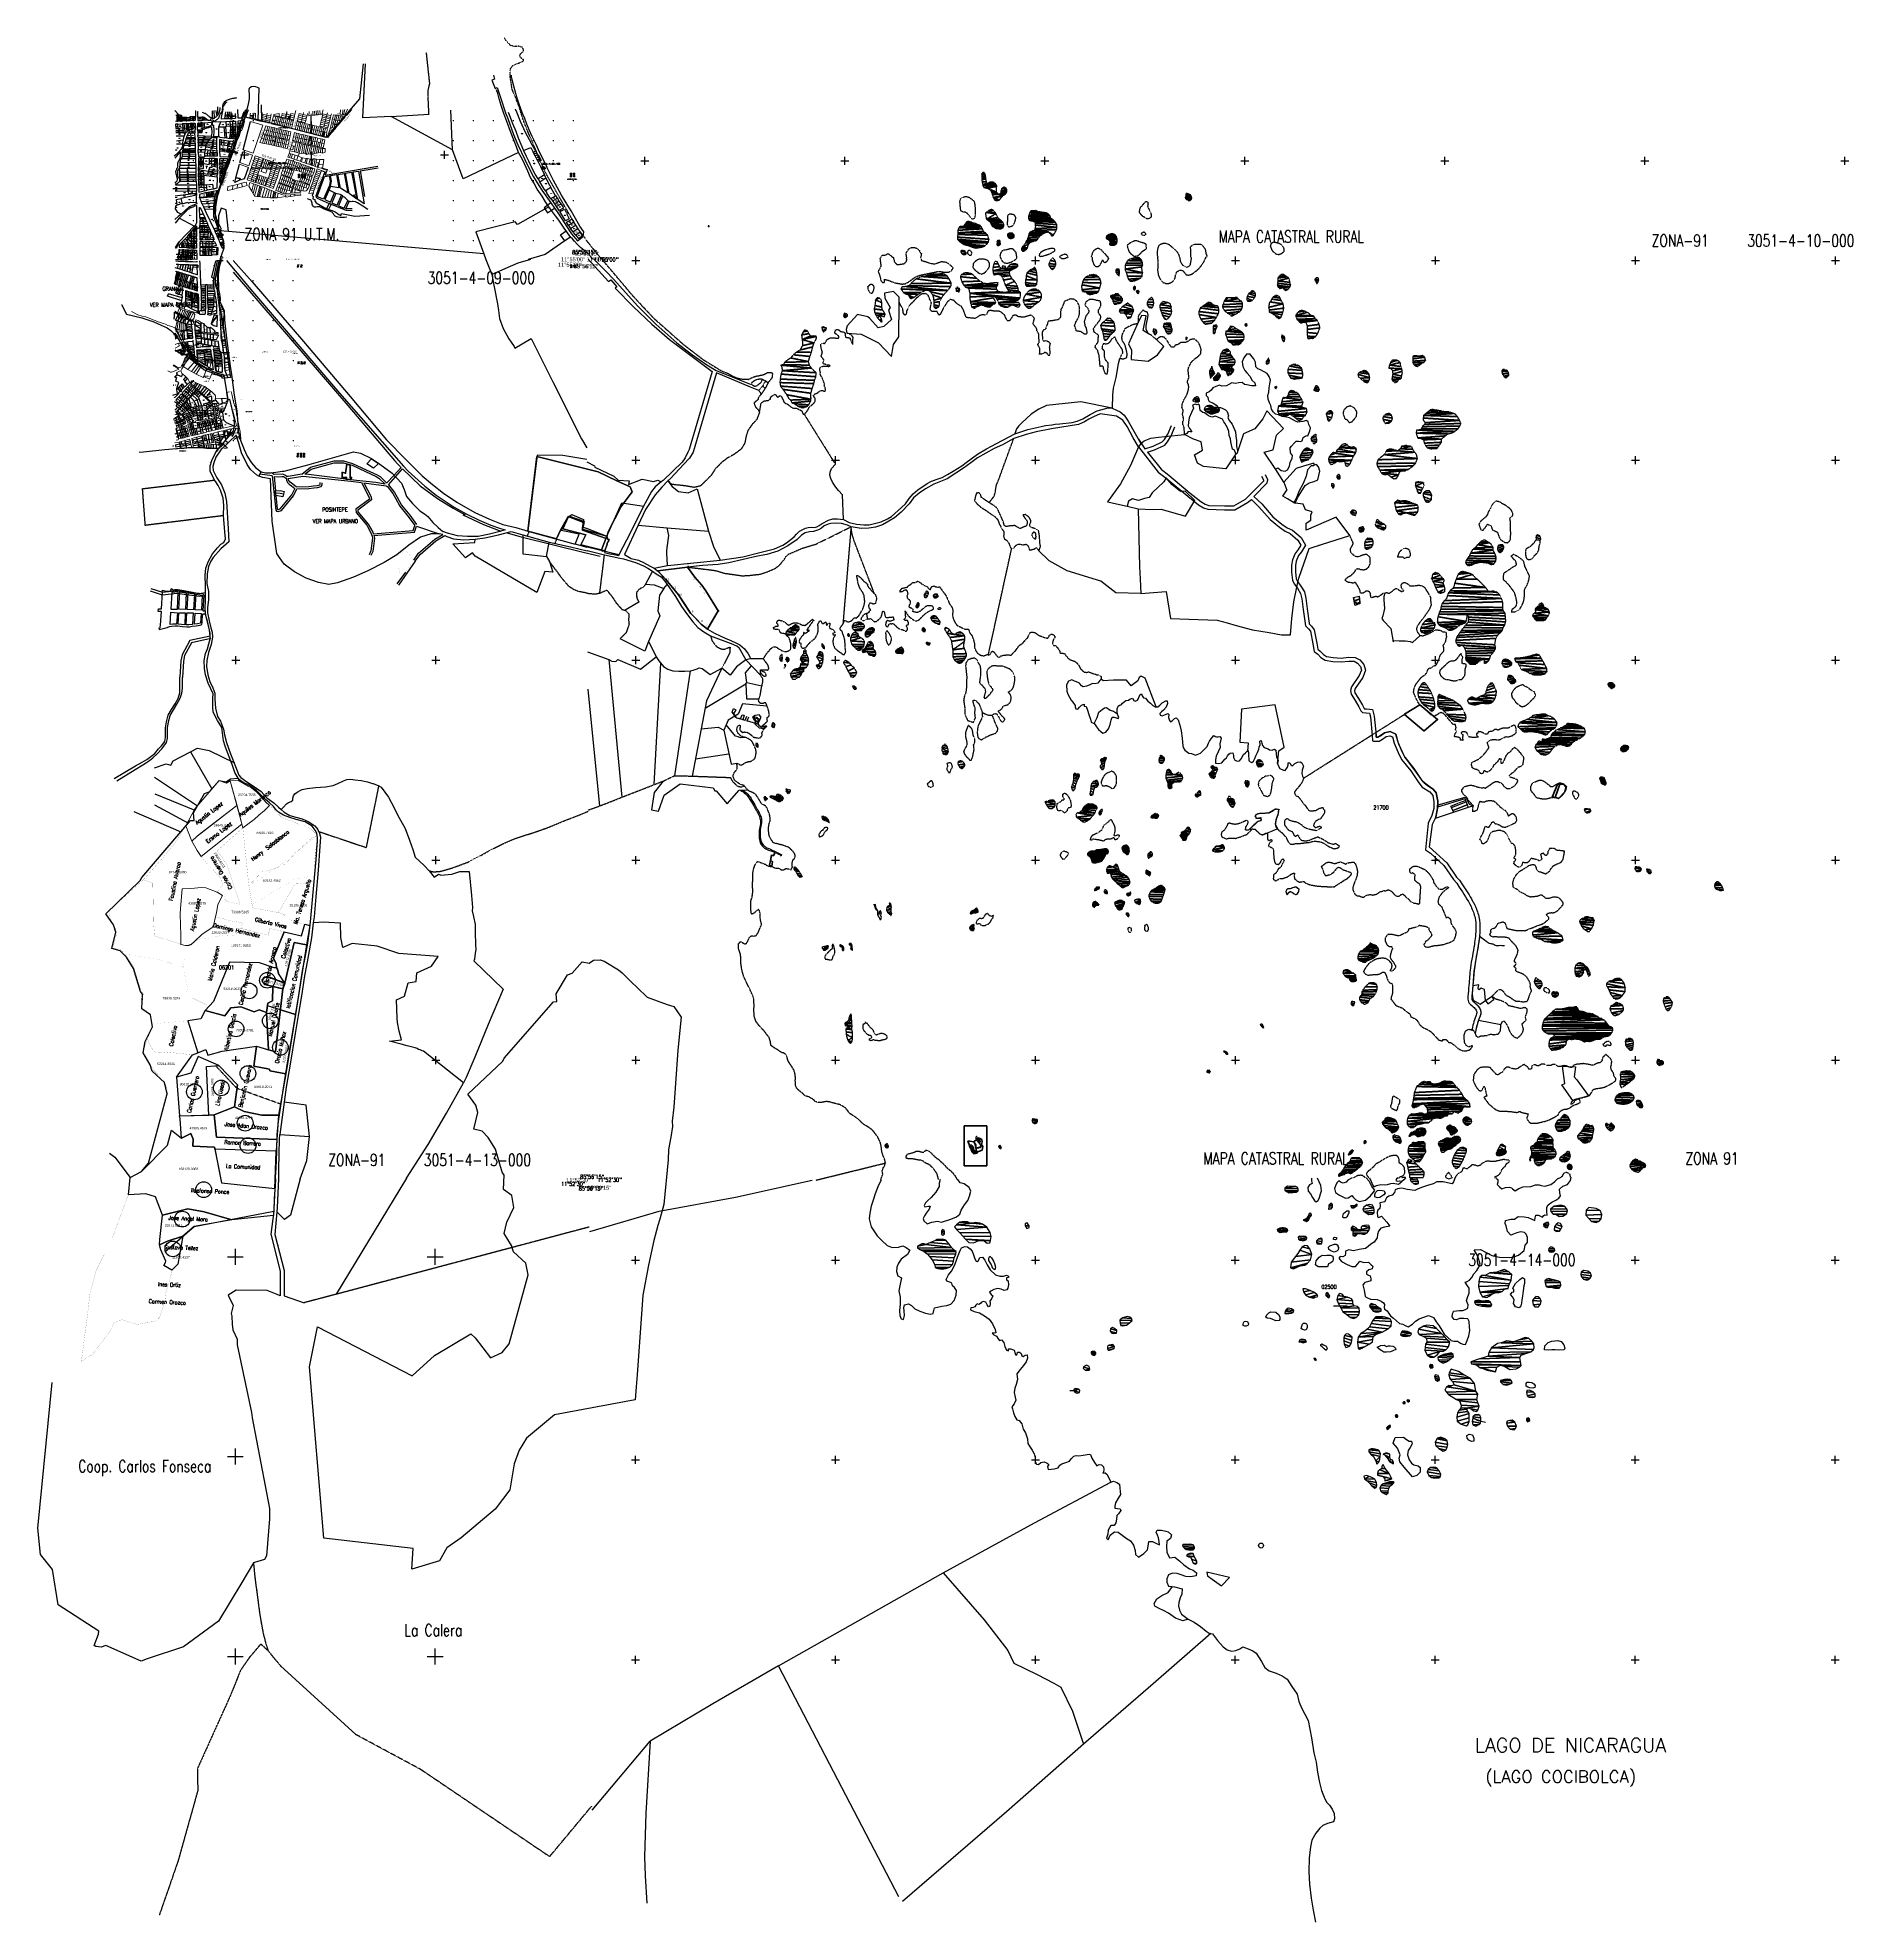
# Model space of a CAD drawing. Header units: metres. Extents: x 615331 to 657292, y 1301217 to 1321009.
# Drawn here: x 648212 to 657292, y 1310418 to 1319844 of the extents above; entities that cross this region are included whole.
import ezdxf
from ezdxf.enums import TextEntityAlignment as Align

# ---------------------------------------------------------------- set-up
doc = ezdxf.new("R2010")
doc.units = ezdxf.units.M
doc.header["$PDMODE"] = 32
doc.header["$PDSIZE"] = 0.5
for name, pattern in [('DIVIDE', [1.25, 0.5, -0.25, 0, -0.25, 0, -0.25]), ('DOT', [0.25, 0, -0.25]), ('HIDDEN', [0.375, 0.25, -0.125])]:
    doc.linetypes.add(name, pattern=pattern)
for name, color, linetype in [('-2', 1, 'Continuous'), ('-3', 7, 'Continuous'), ('-42', 7, 'Continuous'), ('-44', 7, 'Continuous'), ('-7', 7, 'Continuous'), ('1', 7, 'Continuous'), ('10', 7, 'Continuous'), ('2', 1, 'Continuous'), ('20', 7, 'Continuous'), ('3', 7, 'Continuous'), ('42', 7, 'Continuous'), ('44', 7, 'Continuous'), ('5', 7, 'Continuous'), ('6', 7, 'Continuous'), ('7', 7, 'Continuous'), ('9', 7, 'Continuous'), ('CAPA JAVIER', 2, 'Continuous'), ('CVL_CUADCON_LIN', 8, 'Continuous')]:
    doc.layers.add(name, color=color, linetype=linetype)
for name, color, linetype, lineweight in [('101', 3, 'Continuous', 0), ('1ER CEDULA', 7, 'Continuous', 0), ('1ER PROPIETARIO', 150, 'Continuous', 0), ('2DA CEDULA', 7, 'Continuous', 0), ('2DO PROPIETARIO', 7, 'Continuous', 0), ('486', 7, 'Continuous', 0), ('4861', 7, 'Continuous', 0), ('CALLES', 7, 'Continuous', 0), ('COLINDANCIAS', 7, 'Continuous', 0), ('Nivel 1', 7, 'Continuous', 0), ('Nivel 10', 7, 'Continuous', 0), ('Nivel 16', 7, 'Continuous', 0), ('Nivel 2', 7, 'Continuous', 0), ('Nivel 3', 7, 'Continuous', 0), ('Nivel 30', 7, 'Continuous', 0), ('Nivel 4', 7, 'Continuous', 0), ('Nivel 5', 7, 'Continuous', 0), ('Nivel 6', 7, 'Continuous', 0), ('Nivel 7', 7, 'Continuous', 0), ('NumMZLote', 172, 'Continuous', 0)]:
    doc.layers.add(name, color=color, linetype=linetype, lineweight=lineweight)
doc.layers.add('muebles', color=7, linetype='Continuous', lineweight=0, true_color=0x404040)
doc.styles.add('45', font='arial.ttf')
doc.styles.add('ROMANC', font='ROMANC', dxfattribs={"height": 0.2})
doc.styles.add('ROMANS', font='ROMANS', dxfattribs={"height": 0.2})
doc.styles.get("Standard").update_dxf_attribs({"font": 'arial.ttf'})
doc.styles.add('Style-ENGINEERING', font='ENGINEERING.shx')
doc.styles.add('Style-INTL_ISO', font='INTL_ISO.shx')
doc.styles.add('Style-Txt', font='txt_____.ttf')
doc.dimstyles.get("Standard").update_dxf_attribs({"dimtxt": 0.18, "dimasz": 0.18, "dimexe": 0.18, "dimexo": 0.0625, "dimgap": 0.09, "dimtad": 0, "dimtih": 1, "dimtoh": 1, "dimdec": 4, "dimzin": 0, "dimdsep": 46, "dimtxsty": 'Standard', "dimcen": 0.09, "dimadec": 0, "dimazin": 0, "dimtfac": 1, "dimtdec": 4, "dimtofl": 0, "dimtmove": 0, "dimatfit": 3, "dimfxl": 1, "dimtolj": 1, "dimtzin": 0, "dimarcsym": 0})
picture_1 = doc.add_image_def('image1.png', size_in_pixel=(1440, 2560))

# ---------------------------------------------------------------- blocks, each defined once
blk = doc.blocks.new('COORD')
at = {"layer": '42', "color": 2, "linetype": 'Continuous'}
for p, q in [((-2, 0), (2, 0)), ((0, -2), (0, 2))]:
    blk.add_line(p, q, dxfattribs=at)
blk = doc.blocks.new('COORD$')
at = {"layer": '42', "color": 2, "linetype": 'Continuous'}
blk.add_blockref('COORD', (0, 0), dxfattribs=at)
blk = doc.blocks.new('GRID')
at = {"layer": '42', "color": 1, "linetype": 'Continuous', "xscale": 19.99998603013819, "yscale": 19.99999068675897, "rotation": 1.33402420962e-05}
blk.add_blockref('COORD$', (-10.052, -10.816), dxfattribs=at)
blk.add_blockref('COORD$', (-10.052, -10.816), dxfattribs=at)
blk = doc.blocks.new('*D21')
at = {"layer": 'CVL_CUADCON_LIN', "color": 0, "lineweight": -2, "ltscale": 0.5, "transparency": 16777216}
for p, q in [((651047.7, 1317274.8), (651046.3, 1317269)), ((651046.6, 1317269.1), (651080.8, 1317261)), ((651116, 1317252.7), (651081.8, 1317260.8)), ((651117.6, 1317258.4), (651116.2, 1317252.5))]:
    blk.add_line(p, q, dxfattribs=at)
at = {"layer": 'CVL_CUADCON_LIN', "color": 0, "ltscale": 0.5, "transparency": 16777216}
for points in [[(651046.6, 1317269.1), (651046.6, 1317269.1), (651046.4, 1317269.1)], [(651116.1, 1317252.8), (651116, 1317252.7), (651116.2, 1317252.7)]]:
    blk.add_solid(points, dxfattribs=at)
at = {"layer": 'Defpoints', "color": 0, "ltscale": 0.5, "transparency": 16777216}
for p in [(651047.7, 1317274.9), (651116.2, 1317252.7), (651117.6, 1317258.4)]:
    blk.add_point(p, dxfattribs=at)
at = {"layer": 'CVL_CUADCON_LIN', "color": 0, "ltscale": 0.5, "transparency": 16777216, "insert": (651081.3, 1317260.9), "char_height": 0.18, "attachment_point": 5}
blk.add_mtext('\\A1;71.7438', dxfattribs=at)
blk = doc.blocks.new('TerminatorOpen')
at = {"color": 0, "linetype": 'Continuous', "lineweight": -2}
for q in [(-1, 0.25), (-1, 0), (-1, -0.25)]:
    blk.add_line((0, 0), q, dxfattribs=at)
blk = doc.blocks.new('*D7')
at = {"color": 0, "linetype": 'Continuous', "lineweight": -2, "transparency": 16777216}
for p, q in [((649170.5, 1319247.5), (649175.7, 1319264)), ((649181.1, 1319280.7), (649175.8, 1319264.3)), ((649178, 1319281.9), (649181.3, 1319280.8)), ((649167.3, 1319248.4), (649170.6, 1319247.3))]:
    blk.add_line(p, q, dxfattribs=at)
at = {"color": 0, "linetype": 'Continuous', "transparency": 16777216}
for points in [[(649181, 1319280.7), (649181.1, 1319280.7), (649181.1, 1319280.9)], [(649170.5, 1319247.6), (649170.5, 1319247.5), (649170.4, 1319247.4)]]:
    blk.add_solid(points, dxfattribs=at)
at = {"layer": 'Defpoints', "color": 0, "linetype": 'Continuous', "transparency": 16777216}
for p in [(649177.9, 1319281.9), (649167.2, 1319248.4), (649170.4, 1319247.4)]:
    blk.add_point(p, dxfattribs=at)
at = {"color": 0, "linetype": 'Continuous', "transparency": 16777216, "insert": (649175.8, 1319264.1), "char_height": 0.18, "attachment_point": 5}
blk.add_mtext('\\A1;35.1697', dxfattribs=at)
blk = doc.blocks.new('*D8')
at = {"color": 0, "linetype": 'Continuous', "lineweight": -2, "transparency": 16777216}
for p, q in [((649007, 1318890.4), (649006.9, 1318891.9)), ((649007.1, 1318891.7), (649014.6, 1318891.9)), ((649023.2, 1318892.1), (649015.7, 1318891.9)), ((649023.4, 1318890.8), (649023.3, 1318892.3))]:
    blk.add_line(p, q, dxfattribs=at)
at = {"color": 0, "linetype": 'Continuous', "transparency": 16777216}
for points in [[(649007.1, 1318891.7), (649007.1, 1318891.7), (649006.9, 1318891.7)], [(649023.2, 1318892.1), (649023.2, 1318892.1), (649023.3, 1318892.1)]]:
    blk.add_solid(points, dxfattribs=at)
at = {"layer": 'Defpoints', "color": 0, "linetype": 'Continuous', "transparency": 16777216}
for p in [(649007, 1318890.4), (649023.3, 1318892.1), (649023.4, 1318890.8)]:
    blk.add_point(p, dxfattribs=at)
at = {"color": 0, "linetype": 'Continuous', "transparency": 16777216, "insert": (649015.1, 1318891.9), "char_height": 0.18, "attachment_point": 5}
blk.add_mtext('\\A1;16.4205', dxfattribs=at)
blk = doc.blocks.new('*D9')
at = {"layer": 'CVL_CUADCON_LIN', "color": 0, "lineweight": -2, "ltscale": 0.5, "transparency": 16777216}
for p, q in [((650663.6, 1317376.2), (650669.1, 1317374.7)), ((650668.9, 1317374.6), (650665.7, 1317363.1)), ((650657.1, 1317352.5), (650662.6, 1317351)), ((650662.4, 1317351.2), (650665.6, 1317362.7))]:
    blk.add_line(p, q, dxfattribs=at)
at = {"layer": 'CVL_CUADCON_LIN', "color": 0, "ltscale": 0.5, "transparency": 16777216}
for points in [[(650668.9, 1317374.6), (650668.9, 1317374.5), (650668.9, 1317374.7)], [(650662.4, 1317351.2), (650662.5, 1317351.2), (650662.4, 1317351.1)]]:
    blk.add_solid(points, dxfattribs=at)
at = {"layer": 'Defpoints', "color": 0, "ltscale": 0.5, "transparency": 16777216}
for p in [(650663.5, 1317376.2), (650657, 1317352.5), (650662.4, 1317351.1)]:
    blk.add_point(p, dxfattribs=at)
at = {"layer": 'CVL_CUADCON_LIN', "color": 0, "ltscale": 0.5, "transparency": 16777216, "insert": (650665.7, 1317362.9), "char_height": 0.18, "attachment_point": 5}
blk.add_mtext('\\A1;24.5607', dxfattribs=at)
blk = doc.blocks.new('*D10')
at = {"layer": 'CVL_CUADCON_LIN', "color": 0, "lineweight": -2, "ltscale": 0.5, "transparency": 16777216}
for p, q in [((650800.7, 1317314.4), (650800.5, 1317314.5)), ((650800.8, 1317314.6), (650803.3, 1317325.8)), ((650805.9, 1317337.4), (650803.3, 1317326.2)), ((650805.8, 1317337.6), (650805.7, 1317337.7))]:
    blk.add_line(p, q, dxfattribs=at)
at = {"layer": 'CVL_CUADCON_LIN', "color": 0, "ltscale": 0.5, "transparency": 16777216}
for points in [[(650800.7, 1317314.6), (650800.8, 1317314.6), (650800.7, 1317314.4)], [(650805.8, 1317337.5), (650805.9, 1317337.4), (650805.9, 1317337.6)]]:
    blk.add_solid(points, dxfattribs=at)
at = {"layer": 'Defpoints', "color": 0, "ltscale": 0.5, "transparency": 16777216}
for p in [(650800.7, 1317314.4), (650800.7, 1317314.4), (650805.9, 1317337.6)]:
    blk.add_point(p, dxfattribs=at)
at = {"layer": 'CVL_CUADCON_LIN', "color": 0, "ltscale": 0.5, "transparency": 16777216, "insert": (650803.3, 1317326), "char_height": 0.18, "attachment_point": 5}
blk.add_mtext('\\A1;23.7708', dxfattribs=at)
blk = doc.blocks.new('*D11')
at = {"layer": 'CVL_CUADCON_LIN', "color": 0, "lineweight": -2, "ltscale": 0.5, "transparency": 16777216}
for p, q in [((651032.3, 1317282.2), (651031.3, 1317278.6)), ((651031.6, 1317278.7), (651039, 1317276.8)), ((651048.5, 1317278.1), (651047.6, 1317274.4)), ((651047.5, 1317274.7), (651040.1, 1317276.5))]:
    blk.add_line(p, q, dxfattribs=at)
at = {"layer": 'CVL_CUADCON_LIN', "color": 0, "ltscale": 0.5, "transparency": 16777216}
for points in [[(651031.6, 1317278.7), (651031.6, 1317278.7), (651031.4, 1317278.7)], [(651047.5, 1317274.7), (651047.5, 1317274.6), (651047.7, 1317274.6)]]:
    blk.add_solid(points, dxfattribs=at)
at = {"layer": 'Defpoints', "color": 0, "ltscale": 0.5, "transparency": 16777216}
for p in [(651031.4, 1317278.7), (651032.3, 1317282.2), (651048.6, 1317278.1)]:
    blk.add_point(p, dxfattribs=at)
at = {"layer": 'CVL_CUADCON_LIN', "color": 0, "ltscale": 0.5, "transparency": 16777216, "insert": (651039.5, 1317276.7), "char_height": 0.18, "attachment_point": 5}
blk.add_mtext('\\A1;16.8000', dxfattribs=at)
blk = doc.blocks.new('*D12')
at = {"layer": 'CVL_CUADCON_LIN', "color": 0, "lineweight": -2, "ltscale": 0.5, "transparency": 16777216}
for p, q in [((655282.2, 1315994.1), (655279.6, 1316000.9)), ((655279.8, 1316000.8), (655316.2, 1316014.8)), ((655353.4, 1316029.2), (655317.1, 1316015.2)), ((655356.1, 1316022.8), (655353.5, 1316029.5))]:
    blk.add_line(p, q, dxfattribs=at)
at = {"layer": 'CVL_CUADCON_LIN', "color": 0, "ltscale": 0.5, "transparency": 16777216}
for points in [[(655279.8, 1316000.8), (655279.8, 1316000.7), (655279.6, 1316000.7)], [(655353.4, 1316029.3), (655353.4, 1316029.2), (655353.6, 1316029.3)]]:
    blk.add_solid(points, dxfattribs=at)
at = {"layer": 'Defpoints', "color": 0, "ltscale": 0.5, "transparency": 16777216}
for p in [(655279.6, 1316000.7), (655282.2, 1315994.1), (655356.2, 1316022.7)]:
    blk.add_point(p, dxfattribs=at)
at = {"layer": 'CVL_CUADCON_LIN', "color": 0, "ltscale": 0.5, "transparency": 16777216, "insert": (655316.6, 1316015), "char_height": 0.18, "attachment_point": 5}
blk.add_mtext('\\A1;79.3000', dxfattribs=at)
blk = doc.blocks.new('*D13')
at = {"layer": 'CVL_CUADCON_LIN', "color": 0, "lineweight": -2, "ltscale": 0.5, "transparency": 16777216}
for p, q in [((653657.9, 1315801), (653658.1, 1315800.9)), ((653658, 1315801.2), (653658.5, 1315802.3)), ((653659, 1315803.8), (653658.6, 1315802.7)), ((653659, 1315804), (653659.2, 1315803.9))]:
    blk.add_line(p, q, dxfattribs=at)
at = {"layer": 'CVL_CUADCON_LIN', "color": 0, "ltscale": 0.5, "transparency": 16777216}
for points in [[(653658, 1315801.2), (653658.1, 1315801.1), (653658, 1315801)], [(653659, 1315803.8), (653659, 1315803.8), (653659.1, 1315804)]]:
    blk.add_solid(points, dxfattribs=at)
at = {"layer": 'Defpoints', "color": 0, "ltscale": 0.5, "transparency": 16777216}
for p in [(653657.8, 1315801), (653658.9, 1315804), (653659.1, 1315804)]:
    blk.add_point(p, dxfattribs=at)
at = {"layer": 'CVL_CUADCON_LIN', "color": 0, "ltscale": 0.5, "transparency": 16777216, "insert": (653658.5, 1315802.5), "char_height": 0.18, "attachment_point": 5}
blk.add_mtext('\\A1;3.1677', dxfattribs=at)
blk = doc.blocks.new('*D14')
at = {"layer": 'CVL_CUADCON_LIN', "color": 0, "lineweight": -2, "ltscale": 0.5, "transparency": 16777216}
for p, q in [((653660.5, 1315789.3), (653660.5, 1315789.5)), ((653660.7, 1315789.3), (653664.8, 1315789.9)), ((653669.9, 1315790.6), (653665.7, 1315790)), ((653670, 1315790.7), (653670, 1315790.8))]:
    blk.add_line(p, q, dxfattribs=at)
at = {"layer": 'CVL_CUADCON_LIN', "color": 0, "ltscale": 0.5, "transparency": 16777216}
for points in [[(653660.7, 1315789.3), (653660.7, 1315789.3), (653660.5, 1315789.3)], [(653669.8, 1315790.6), (653669.9, 1315790.6), (653670, 1315790.6)]]:
    blk.add_solid(points, dxfattribs=at)
at = {"layer": 'Defpoints', "color": 0, "ltscale": 0.5, "transparency": 16777216}
for p in [(653660.5, 1315789.3), (653670, 1315790.6), (653670, 1315790.6)]:
    blk.add_point(p, dxfattribs=at)
at = {"layer": 'CVL_CUADCON_LIN', "color": 0, "ltscale": 0.5, "transparency": 16777216, "insert": (653665.3, 1315789.9), "char_height": 0.18, "attachment_point": 5}
blk.add_mtext('\\A1;9.6010', dxfattribs=at)
blk = doc.blocks.new('*D15')
at = {"layer": 'CVL_CUADCON_LIN', "color": 0, "lineweight": -2, "ltscale": 0.5, "transparency": 16777216}
for p, q in [((653665.4, 1315780.4), (653665.4, 1315780.3)), ((653665.5, 1315780.5), (653667.8, 1315780.8)), ((653670.9, 1315781.3), (653668.7, 1315780.9)), ((653671.1, 1315781.2), (653671.2, 1315781.1))]:
    blk.add_line(p, q, dxfattribs=at)
at = {"layer": 'CVL_CUADCON_LIN', "color": 0, "ltscale": 0.5, "transparency": 16777216}
for points in [[(653665.5, 1315780.5), (653665.5, 1315780.4), (653665.3, 1315780.4)], [(653670.9, 1315781.3), (653671, 1315781.3), (653671.1, 1315781.3)]]:
    blk.add_solid(points, dxfattribs=at)
at = {"layer": 'Defpoints', "color": 0, "ltscale": 0.5, "transparency": 16777216}
for p in [(653665.3, 1315780.4), (653671.1, 1315781.3), (653671.1, 1315781.3)]:
    blk.add_point(p, dxfattribs=at)
at = {"layer": 'CVL_CUADCON_LIN', "color": 0, "ltscale": 0.5, "transparency": 16777216, "insert": (653668.2, 1315780.9), "char_height": 0.18, "attachment_point": 5}
blk.add_mtext('\\A1;5.8491', dxfattribs=at)
blk = doc.blocks.new('*D16')
at = {"layer": 'CVL_CUADCON_LIN', "color": 0, "lineweight": -2, "ltscale": 0.5, "transparency": 16777216}
for p, q in [((653659.2, 1315772.5), (653659.3, 1315772.5)), ((653659.2, 1315772.3), (653662.8, 1315766.9)), ((653666.6, 1315761.3), (653663, 1315766.6)), ((653666.7, 1315761.1), (653666.8, 1315761.2))]:
    blk.add_line(p, q, dxfattribs=at)
at = {"layer": 'CVL_CUADCON_LIN', "color": 0, "ltscale": 0.5, "transparency": 16777216}
for points in [[(653659.2, 1315772.3), (653659.2, 1315772.3), (653659.1, 1315772.4)], [(653666.6, 1315761.3), (653666.5, 1315761.2), (653666.7, 1315761.1)]]:
    blk.add_solid(points, dxfattribs=at)
at = {"layer": 'Defpoints', "color": 0, "ltscale": 0.5, "transparency": 16777216}
for p in [(653659.1, 1315772.4), (653666.7, 1315761.1), (653666.7, 1315761.1)]:
    blk.add_point(p, dxfattribs=at)
at = {"layer": 'CVL_CUADCON_LIN', "color": 0, "ltscale": 0.5, "transparency": 16777216, "insert": (653662.9, 1315766.8), "char_height": 0.18, "attachment_point": 5}
blk.add_mtext('\\A1;13.6126', dxfattribs=at)
blk = doc.blocks.new('*D17')
at = {"layer": 'CVL_CUADCON_LIN', "color": 0, "lineweight": -2, "ltscale": 0.5, "transparency": 16777216}
for p, q in [((653642.9, 1315770.6), (653642.8, 1315770.6)), ((653643, 1315770.6), (653643.7, 1315771.3)), ((653644.8, 1315772.3), (653644.1, 1315771.7)), ((653644.9, 1315772.4), (653645, 1315772.3))]:
    blk.add_line(p, q, dxfattribs=at)
at = {"layer": 'CVL_CUADCON_LIN', "color": 0, "ltscale": 0.5, "transparency": 16777216}
for points in [[(653643, 1315770.7), (653643.1, 1315770.6), (653642.9, 1315770.5)], [(653644.7, 1315772.3), (653644.8, 1315772.3), (653644.9, 1315772.4)]]:
    blk.add_solid(points, dxfattribs=at)
at = {"layer": 'Defpoints', "color": 0, "ltscale": 0.5, "transparency": 16777216}
for p in [(653642.9, 1315770.5), (653642.9, 1315770.5), (653644.9, 1315772.4)]:
    blk.add_point(p, dxfattribs=at)
at = {"layer": 'CVL_CUADCON_LIN', "color": 0, "ltscale": 0.5, "transparency": 16777216, "insert": (653643.9, 1315771.5), "char_height": 0.18, "attachment_point": 5}
blk.add_mtext('\\A1;2.7524', dxfattribs=at)
blk = doc.blocks.new('*D18')
at = {"layer": 'CVL_CUADCON_LIN', "color": 0, "lineweight": -2, "ltscale": 0.5, "transparency": 16777216}
for p, q in [((653635, 1315787.5), (653635.1, 1315787.4)), ((653635.2, 1315787.6), (653636.1, 1315787.8)), ((653637.9, 1315788.2), (653637, 1315788)), ((653638, 1315788.2), (653638.1, 1315788.1))]:
    blk.add_line(p, q, dxfattribs=at)
at = {"layer": 'CVL_CUADCON_LIN', "color": 0, "ltscale": 0.5, "transparency": 16777216}
for points in [[(653635.2, 1315787.6), (653635.2, 1315787.6), (653635, 1315787.5)], [(653637.8, 1315788.2), (653637.9, 1315788.2), (653638, 1315788.2)]]:
    blk.add_solid(points, dxfattribs=at)
at = {"layer": 'Defpoints', "color": 0, "ltscale": 0.5, "transparency": 16777216}
for p in [(653635, 1315787.5), (653635, 1315787.5), (653638, 1315788.2)]:
    blk.add_point(p, dxfattribs=at)
at = {"layer": 'CVL_CUADCON_LIN', "color": 0, "ltscale": 0.5, "transparency": 16777216, "insert": (653636.5, 1315787.9), "char_height": 0.18, "attachment_point": 5}
blk.add_mtext('\\A1;3.0843', dxfattribs=at)
blk = doc.blocks.new('*D19')
at = {"layer": 'CVL_CUADCON_LIN', "color": 0, "lineweight": -2, "ltscale": 0.5, "transparency": 16777216}
for p, q in [((653639.3, 1315800.4), (653639.3, 1315800.5)), ((653639.4, 1315800.2), (653641.4, 1315798.4)), ((653643.8, 1315796.1), (653641.8, 1315798)), ((653644, 1315796.1), (653644, 1315796.1))]:
    blk.add_line(p, q, dxfattribs=at)
at = {"layer": 'CVL_CUADCON_LIN', "color": 0, "ltscale": 0.5, "transparency": 16777216}
for points in [[(653639.4, 1315800.2), (653639.3, 1315800.2), (653639.2, 1315800.3)], [(653643.8, 1315796.2), (653643.8, 1315796.1), (653643.9, 1315796)]]:
    blk.add_solid(points, dxfattribs=at)
at = {"layer": 'Defpoints', "color": 0, "ltscale": 0.5, "transparency": 16777216}
for p in [(653639.2, 1315800.3), (653639.2, 1315800.3), (653643.9, 1315796)]:
    blk.add_point(p, dxfattribs=at)
at = {"layer": 'CVL_CUADCON_LIN', "color": 0, "ltscale": 0.5, "transparency": 16777216, "insert": (653641.6, 1315798.2), "char_height": 0.18, "attachment_point": 5}
blk.add_mtext('\\A1;6.3892', dxfattribs=at)
blk = doc.blocks.new('*D20')
at = {"layer": 'CVL_CUADCON_LIN', "color": 0, "lineweight": -2, "ltscale": 0.5, "transparency": 16777216}
for p, q in [((655452.7, 1315027.9), (655463.8, 1315011.6)), ((655463.8, 1315011.8), (655478.7, 1315021.9)), ((655494.2, 1315032.4), (655479.3, 1315022.3)), ((655483.3, 1315048.8), (655494.4, 1315032.4))]:
    blk.add_line(p, q, dxfattribs=at)
at = {"layer": 'CVL_CUADCON_LIN', "color": 0, "ltscale": 0.5, "transparency": 16777216}
for points in [[(655494.1, 1315032.5), (655494.2, 1315032.4), (655494.3, 1315032.5)], [(655463.8, 1315011.9), (655463.8, 1315011.8), (655463.7, 1315011.7)]]:
    blk.add_solid(points, dxfattribs=at)
at = {"layer": 'Defpoints', "color": 0, "ltscale": 0.5, "transparency": 16777216}
for p in [(655452.6, 1315028), (655483.3, 1315048.8), (655494.3, 1315032.5)]:
    blk.add_point(p, dxfattribs=at)
at = {"layer": 'CVL_CUADCON_LIN', "color": 0, "ltscale": 0.5, "transparency": 16777216, "insert": (655479, 1315022.1), "char_height": 0.18, "attachment_point": 5}
blk.add_mtext('\\A1;37.0198', dxfattribs=at)

msp = doc.modelspace()

# ---------------------------------------------------------------- linework, layer by layer
at = {"layer": '-2', "color": 1, "linetype": 'Continuous'}
for p, q in [((650056.61273, 1314139.42033), (649705.64073, 1313559.40333)), ((648994.05373, 1313898.41733), (649393.68673, 1313975.82333)), ((649393.68673, 1313975.82333), (649377.81773, 1313860.51033)), ((649408.90173, 1313970.89833), (649397.63073, 1313857.78333)), ((649445.48873, 1313551.98933), (649545.42573, 1313517.34433)), ((649803.35773, 1311356.96833), (649426.74273, 1311700.68133))]:
    msp.add_line(p, q, dxfattribs=at)
for points in [[(649401.84573, 1314136.99433), (649399.48573, 1314099.80433), (649394.88573, 1314040.77433), (649393.68673, 1313975.82333)], [(649525.09273, 1314137.45133), (649477.01073, 1313954.51033), (649446.65273, 1313933.75833), (649408.90173, 1313970.89833)], [(649415.69073, 1314137.04633), (649410.31373, 1313993.26633), (649408.90173, 1313970.89833)], [(648848.47373, 1313771.33433), (648994.05373, 1313898.41733), (648996.03773, 1313898.80133)], [(649377.81773, 1313860.51033), (649425.21773, 1313674.96433), (649425.48873, 1313551.94533)], [(649397.63073, 1313857.78333), (649445.21173, 1313677.50033), (649445.48873, 1313551.98933)], [(649425.48873, 1313551.94533), (649410.36673, 1313558.66333), (649359.07273, 1313577.89833), (649204.00873, 1313580.02933), (649164.45773, 1313555.29133), (649189.41473, 1313503.74433), (649180.15773, 1313463.57233), (649183.39673, 1313450.62733), (649185.15473, 1313409.65433), (649188.67073, 1313381.71833), (649209.53873, 1313335.09233), (649209.05573, 1313307.07633), (649281.35373, 1312967.35633), (649284.83373, 1312941.41933), (649372.23973, 1312487.95633), (649372.18373, 1312436.94733), (649356.62373, 1312250.62633), (649346.95873, 1312232.44433), (649296.51373, 1312217.02033)], [(649296.51373, 1312217.02033), (649291.26273, 1312215.41433), (649233.07073, 1312117.32033), (649116.60373, 1311925.13533), (648941.96573, 1311795.87933), (648760.05373, 1311735.50233), (648729.64473, 1311724.58833), (648552.17773, 1311802.31633), (648529.31373, 1311794.89333), (648503.26773, 1311797.40933), (648494.15473, 1311803.24433), (648517.13373, 1311858.67933), (648517.85573, 1311873.69233), (648315.37673, 1312005.97033), (648287.08573, 1312183.47933), (648226.70373, 1312257.37733), (648212.26673, 1312389.12933), (648283.81473, 1313117.56933)]]:
    msp.add_lwpolyline(points, dxfattribs=at)
msp.add_point((649426.74273, 1311700.68133), dxfattribs=at)
at = {"layer": '-3', "color": 30, "linetype": 'HIDDEN'}
for p, q in [((650970.49273, 1313895.52333), (649705.64073, 1313559.40333)), ((649705.64073, 1313559.40333), (649545.42573, 1313517.34433)), ((649364.68973, 1311775.54633), (649426.74273, 1311700.68133))]:
    msp.add_line(p, q, dxfattribs=at)
for points in [[(649291.26273, 1312215.41433), (649297.06873, 1312155.03533), (649303.41773, 1312102.98233), (649309.98173, 1312059.06133)], [(649306.69973, 1312081.02133), (649322.39673, 1311961.05133), (649329.97673, 1311916.88133), (649340.40873, 1311860.53133), (649352.56973, 1311813.84533), (649364.68973, 1311775.54633)], [(649364.68973, 1311775.54633), (649328.22273, 1311810.33533), (649269.82373, 1311741.15833), (649226.56373, 1311678.46533), (649174.59973, 1311549.51033), (649011.39673, 1311188.04033), (649012.52573, 1311077.10833), (648988.08673, 1310989.05533), (648957.15573, 1310879.11533), (648914.25773, 1310725.40333), (648879.47173, 1310625.09733), (648819.90873, 1310453.50533)], [(650981.52873, 1310998.67633), (650771.71273, 1310746.71733), (650378.98373, 1311012.33433), (650127.86073, 1311182.44133), (649803.35773, 1311356.96833)]]:
    msp.add_lwpolyline(points, dxfattribs=at)
at = {"layer": '-42', "color": 2, "ltscale": 0.5}
for p, q in [((651685.6869, 1316470.61466), (651691.8564, 1316488.53226)), ((651691.5647, 1316462.52456), (651685.6869, 1316470.61466)), ((651704.2177, 1316481.95966), (651691.5647, 1316462.52456)), ((651697.4425, 1316454.43446), (651691.5647, 1316462.52456)), ((651691.8564, 1316488.53226), (651704.2177, 1316481.95966)), ((651703.3203, 1316446.34436), (651697.4425, 1316454.43446))]:
    msp.add_line(p, q, dxfattribs=at)
at = {"layer": '-42', "color": 6, "ltscale": 0.5, "flags": 128}
msp.add_lwpolyline([(651685.6869, 1316470.61466), (651703.3203, 1316446.34436), (651709.10273, 1316442.48385), (651726.82064, 1316436.84395)], dxfattribs=at)
at = {"layer": '-42', "color": 2, "ltscale": 0.5, "flags": 128}
for points in [[(651703.3203, 1316446.34436), (651709.10273, 1316442.48385), (651713.52625, 1316441.01148), (651720.63212, 1316438.73597)], [(651749.77196, 1316429.82703), (651720.63212, 1316438.73597)], [(651726.82064, 1316436.84395), (651735.21183, 1316457.61287)], [(651735.21183, 1316457.61287), (651745.5273, 1316455.59021)], [(651745.5273, 1316455.59021), (651738.25456, 1316433.20435)], [(651749.77196, 1316429.82703), (651758.16314, 1316450.59595)], [(651759.335, 1316426.90331), (651767.72619, 1316447.67223)], [(651807.15024, 1316412.28473), (651759.335, 1316426.90331)]]:
    msp.add_lwpolyline(points, dxfattribs=at)
at = {"layer": '-42', "color": 6, "ltscale": 0.5, "flags": 128}
for points in [[(651738.25456, 1316433.20435), (651726.82064, 1316436.84395), (651735.21183, 1316457.61287), (651745.5273, 1316455.59021)], [(651816.08491, 1316419.47958), (651795.10455, 1316433.20479), (651808.07497, 1316442.57325), (651824.18547, 1316433.27744)]]:
    msp.add_lwpolyline(points, close=True, dxfattribs=at)
at = {"layer": '-42', "ltscale": 0.5, "flags": 128}
msp.add_lwpolyline([(651829.66913, 1316446.57082), (651819.56749, 1316457.65941), (651809.89703, 1316455.11339), (651800.18274, 1316453.82011), (651787.44116, 1316446.38944), (651795.10455, 1316433.20479), (651816.08491, 1316419.47958)], dxfattribs=at)
at = {"layer": '-42', "color": 1, "ltscale": 0.5, "flags": 128}
msp.add_lwpolyline([(651816.08491, 1316419.47958), (651824.18547, 1316433.27744), (651829.66913, 1316446.57082), (651819.56749, 1316457.65941), (651809.89703, 1316455.11339), (651800.18274, 1316453.82011), (651787.44116, 1316446.38944), (651795.10455, 1316433.20479)], close=True, dxfattribs=at)
for points in [[(651795.10455, 1316433.20479), (651808.07497, 1316442.57325)], [(651808.07497, 1316442.57325), (651824.18547, 1316433.27744)]]:
    msp.add_lwpolyline(points, dxfattribs=at)
at = {"layer": '-42', "color": 2, "ltscale": 0.5}
msp.add_point((651759.335, 1316426.90331), dxfattribs=at)
at = {"color": 1, "linetype": 'Continuous'}
for p, q in [((649014.91773, 1318216.58133), (649003.57652, 1318227.29286)), ((649010.07123, 1318209.45281), (649014.91773, 1318216.58133))]:
    msp.add_line(p, q, dxfattribs=at)
at = {"color": 5, "linetype": 'Continuous', "flags": 128}
for points in [[(649239.9476, 1319283.49375), (649276.52769, 1319424.9505)], [(649223.4049, 1319219.52243), (649237.34873, 1319273.44382)], [(649203.67578, 1319143.22911), (649221.145, 1319210.7833)], [(649245.97212, 1319138.01889), (649265.66236, 1319195.54223)]]:
    msp.add_lwpolyline(points, dxfattribs=at)
at = {"color": 2, "linetype": 'Continuous', "flags": 128}
for points in [[(649189.41868, 1319270.87219), (649191.9499, 1319277.50566), (649210.98472, 1319270.30856), (649208.47112, 1319263.72188)], [(649007.03514, 1318897.68366), (649006.8289, 1318876.38466), (648983.32956, 1318876.20799), (648997.6639, 1318893.98466), (648998.9923, 1318896.08591)], [(649006.87546, 1318881.18443), (649006.8289, 1318876.38466), (648983.32956, 1318876.20799), (648987.34235, 1318881.18443)], [(649107.31862, 1318857.2138), (649109.4939, 1318852.43566), (649135.9299, 1318858.83704), (649133.76674, 1318863.12198)], [(654058.50302, 1312169.57263), (654062.50302, 1312150.57263), (654132.50302, 1312101.57263), (654172.50302, 1312142.57263)]]:
    msp.add_lwpolyline(points, close=True, dxfattribs=at)
for points in [[(649191.9499, 1319277.50566), (649210.98472, 1319270.30856)], [(649107.31862, 1318857.2138), (649109.4939, 1318852.43566), (649133.98608, 1318858.36635)]]:
    msp.add_lwpolyline(points, dxfattribs=at)
at = {"color": 5, "linetype": 'Continuous', "flags": 128}
for points in [[(649222.09321, 1319131.32279), (649198.31184, 1319119.63106), (649203.67578, 1319143.22911), (649225.00789, 1319139.83775)], [(649012.35913, 1318705.87843), (649012.82273, 1318695.08413), (648989.39463, 1318696.78843), (648989.91873, 1318706.53433)]]:
    msp.add_lwpolyline(points, close=True, dxfattribs=at)
at = {"color": 1, "linetype": 'Continuous', "flags": 128}
for points in [[(649225.00789, 1319139.83775), (649203.67578, 1319143.22911)], [(649222.09321, 1319131.32279), (649225.00789, 1319139.83775)], [(649003.57652, 1318227.29286), (648998.69067, 1318219.67889), (649010.07123, 1318209.45281)]]:
    msp.add_lwpolyline(points, dxfattribs=at)
at = {"color": 4, "linetype": 'Continuous', "flags": 128}
for points in [[(649245.97212, 1319138.01889), (649222.09321, 1319131.32279)], [(649109.4939, 1318852.43566), (649107.31862, 1318857.2138)], [(649109.4939, 1318852.43566), (649135.9299, 1318858.83704)], [(649109.4939, 1318852.43566), (649134.95799, 1318858.60169)], [(649109.4939, 1318852.43566), (649111.62083, 1318847.9106)], [(649111.62083, 1318847.9106), (649138.05684, 1318854.31198)], [(649133.76674, 1318863.12198), (649131.66217, 1318867.29087)], [(649135.9299, 1318858.83704), (649138.05684, 1318854.31198)]]:
    msp.add_lwpolyline(points, dxfattribs=at)
for points in [[(649007.03512, 1318897.68375), (649006.8289, 1318876.38466), (648983.32956, 1318876.20799), (648997.6639, 1318893.98466), (648998.9923, 1318896.08591)], [(649006.87546, 1318881.18443), (649006.8289, 1318876.38466), (648983.32956, 1318876.20799), (648987.34235, 1318881.18443)], [(649006.93615, 1318887.33413), (649006.87546, 1318881.18443), (648987.34235, 1318881.18443), (648992.3012, 1318887.33413)], [(649007.03512, 1318897.68375), (649006.93615, 1318887.33413), (648992.3012, 1318887.33413), (648997.6639, 1318893.98466), (648998.9923, 1318896.08591)], [(649111.62083, 1318847.9106), (649114.47878, 1318841.83029), (649135.29409, 1318847.46726), (649133.26933, 1318853.1527)]]:
    msp.add_lwpolyline(points, close=True, dxfattribs=at)
at = {"color": 3, "linetype": 'Continuous', "flags": 128}
msp.add_lwpolyline([(649007.03512, 1318897.68375), (649006.8289, 1318876.38466), (648983.32956, 1318876.20799), (648997.6639, 1318893.98466), (648998.9923, 1318896.08591)], close=True, dxfattribs=at)
for points in [[(649007.0351, 1318897.68361), (649006.87537, 1318881.18438), (648987.34064, 1318881.18221), (648997.6639, 1318893.98461), (648998.9923, 1318896.08591)], [(649403.38048, 1317554.62482), (649401.23362, 1317577.62484), (649424.3964, 1317578.93837), (649445.53594, 1317574.50216), (649438.53262, 1317547.39213)]]:
    msp.add_lwpolyline(points, close=True)
for points in [[(648998.9923, 1318896.08591), (648998.08388, 1318894.64898)], [(649007.03512, 1318897.68375), (648998.9923, 1318896.08591)], [(649006.8289, 1318876.38466), (649007.03514, 1318897.68366)], [(649006.8289, 1318876.38466), (648983.32956, 1318876.20799)]]:
    msp.add_lwpolyline(points, dxfattribs=at)
at = {"color": 1}
for points in [[(651565.05329, 1318899.26997), (651565.40794, 1318899.17597), (651565.76264, 1318899.08214), (651566.67288, 1318901.6837), (651567.19586, 1318901.50099), (651569.01337, 1318900.866), (651569.43878, 1318901.77418), (651567.74961, 1318902.43381), (651567.73328, 1318902.43797), (651565.50966, 1318903.00408), (651565.47425, 1318902.87598), (651565.32941, 1318901.81855)], [(651565.76264, 1318899.08214), (651566.11728, 1318898.98811), (651566.99264, 1318900.85685), (651569.598, 1318900.29475), (651569.70196, 1318900.51815), (651570.06857, 1318901.00628), (651570.24755, 1318901.24492), (651570.14837, 1318901.49605), (651570.02879, 1318901.54335), (651569.43878, 1318901.77418), (651569.01337, 1318900.866), (651566.67288, 1318901.6837)], [(651566.11728, 1318898.98811), (651566.47198, 1318898.89428), (651566.72777, 1318899.40769), (651567.06395, 1318899.94534), (651567.11016, 1318899.97855), (651567.82844, 1318899.72536), (651567.78483, 1318899.53694), (651567.73943, 1318899.41119), (651567.72913, 1318899.37068), (651567.76446, 1318899.31564), (651568.43733, 1318899.09507), (651568.96212, 1318898.89764), (651569.07877, 1318899.29653), (651569.39087, 1318899.8493), (651569.598, 1318900.29475), (651566.99264, 1318900.85685)]]:
    msp.add_lwpolyline(points, close=True, dxfattribs=at)
at = {"color": 6, "linetype": 'Continuous', "flags": 128}
for points in [[(649107.31862, 1318857.2138), (649104.87401, 1318862.58352)], [(649107.31862, 1318857.2138), (649104.93616, 1318862.447)], [(649133.76674, 1318863.12198), (649131.67118, 1318867.27302)]]:
    msp.add_lwpolyline(points, dxfattribs=at)
msp.add_lwpolyline([(649104.89473, 1318862.53802), (649107.31862, 1318857.2138), (649133.76674, 1318863.12198), (649131.66217, 1318867.29087)], close=True, dxfattribs=at)
at = {"lineweight": 40}
for points in [[(649111.41655, 1318848.36696), (649109.80682, 1318851.96314)], [(649110.08786, 1318852.53974), (649137.1739, 1318859.25546)], [(649138.28359, 1318856.02453), (649112.09917, 1318848.05617)], [(649137.82187, 1318858.90289), (649138.59929, 1318856.64291)], [(649734.87189, 1317645.04941), (649734.38331, 1317669.57451)], [(649734.86167, 1317669.96696), (649737.40093, 1317669.40826)], [(649738.37757, 1317669.19336), (649751.46453, 1317666.31366)], [(649752.02499, 1317666.70098), (649758.55361, 1317711.47674)], [(649759.10155, 1317711.81784), (649774.99325, 1317706.68528)], [(649775.46025, 1317706.03169), (649774.37944, 1317644.59123)], [(649755.97032, 1317643.85184), (649735.38157, 1317644.53298)], [(649754.97417, 1317636.48596), (649756.37032, 1317643.34536)], [(649777.94636, 1317634.85775), (649755.37384, 1317635.97137)], [(649774.8706, 1317644.09813), (649780.86999, 1317644.17989)], [(649781.22076, 1317643.70949), (649778.59494, 1317635.31033)]]:
    msp.add_lwpolyline(points, dxfattribs=at)
for points in [[(648989.40805, 1318697.03807), (648989.9053, 1318706.28469)], [(648989.40805, 1318697.03807), (648989.74431, 1318703.29099)], [(649012.57339, 1318695.10227), (648989.64397, 1318696.77029)], [(649010.07999, 1318695.28367), (648989.64397, 1318696.77029)], [(648989.77115, 1318703.79027), (648989.9053, 1318706.28469)], [(648990.16862, 1318706.52703), (649012.10924, 1318705.88573)], [(648990.16862, 1318706.52703), (649012.10924, 1318705.88573)], [(649012.57339, 1318695.10227), (649010.57867, 1318695.24739)], [(649012.36986, 1318705.62866), (649012.812, 1318695.3339)], [(649012.36986, 1318705.62866), (649012.812, 1318695.3339)]]:
    msp.add_lwpolyline(points)
at = {"color": 3}
for points in [[(649047.3192, 1318756.04766), (649053.0689, 1318756.10766), (649053.4605, 1318776.10386), (649038.461, 1318776.22356), (649038.54941, 1318772.26454), (649047.64, 1318772.14906)], [(649052.261, 1318776.11343), (649052.23574, 1318774.81154), (649047.6926, 1318774.78894), (649047.64, 1318772.14906), (649038.54941, 1318772.26454), (649038.461, 1318776.22356)], [(649047.3192, 1318756.04766), (649051.86896, 1318756.09514), (649052.05227, 1318765.45334), (649047.50565, 1318765.4058)], [(649047.50565, 1318765.4058), (649052.0553, 1318765.45337), (649052.23574, 1318774.81154), (649047.6926, 1318774.78894)], [(650805.8981, 1317337.62004), (650663.53873, 1317376.22133), (650708.07975, 1317749.94178), (651014.31141, 1317671.97916), (651108.31141, 1317626.97916), (651175.31141, 1317597.97916), (651185.22892, 1317572.86655), (651130.46543, 1317499.91743), (651065.97222, 1317375.22064), (651055.30689, 1317338.74804), (650936.65853, 1317381.54683), (650936.19108, 1317392.03642), (650940.80954, 1317411.49586), (650937.57503, 1317421.48525), (650865.66467, 1317449.01524), (650827.01258, 1317381.26559)], [(651792.6448, 1316448.54405), (651810.38927, 1316444.58855), (651815.84424, 1316424.40263), (651814.71404, 1316410.99016), (651801.20679, 1316415.53073), (651802.54146, 1316422.35137)]]:
    msp.add_lwpolyline(points, close=True, dxfattribs=at)
at = {"color": 6}
msp.add_lwpolyline([(649047.31921, 1318756.0477), (649053.06891, 1318756.1077), (649053.46051, 1318776.1039), (649038.46101, 1318776.2236), (649038.55031, 1318772.2246), (649047.64001, 1318772.1491)], close=True, dxfattribs=at)
at = {"color": 3}
msp.add_lwpolyline([(649051.86896, 1318756.09514), (649052.261, 1318776.11343)], dxfattribs=at)
at = {"color": 1, "linetype": 'Continuous', "flags": 128}
msp.add_lwpolyline([(649003.57652, 1318227.29286), (649014.91773, 1318216.58133), (649010.07123, 1318209.45281), (648998.69067, 1318219.67889)], close=True, dxfattribs=at)
at = {"color": 4}
msp.add_lwpolyline([(654820.76004, 1317051.15126), (654824.41504, 1317013.02606), (654819.28888, 1317011.8925), (654799.81528, 1317004.30377), (654792.32421, 1317044.96956)], close=True, dxfattribs=at)
at = {"color": 5}
msp.add_lwpolyline([(651801.20679, 1316415.53073), (651814.71404, 1316410.99016), (651818.12604, 1316405.82544), (651831.17223, 1316396.47668), (651855.33181, 1316400.42446), (651857.43323, 1316399.74024), (651841.67281, 1316387.21721), (651821.16317, 1316391.34042), (651800.21011, 1316410.43733)], close=True, dxfattribs=at)
at = {"color": 2}
for points in [[(651801.20679, 1316415.53073), (651814.71404, 1316410.99016)], [(651815.84424, 1316424.40263), (651814.71404, 1316410.99016)]]:
    msp.add_lwpolyline(points, dxfattribs=at)
at = {"lineweight": 40}
for centre in [(649109.60253, 1318852.4195), (649111.62083, 1318847.9106), (649137.65923, 1318859.3757), (649138.76193, 1318856.1701), (649734.37335, 1317670.07441), (649737.88925, 1317669.30081), (649751.95285, 1317666.20621), (649758.62575, 1317711.97151), (649775.46905, 1317706.53161), (649734.88185, 1317644.54951), (649754.87445, 1317635.99601), (649756.47005, 1317643.83531), (649774.37065, 1317644.09131), (649778.44575, 1317634.83311), (649781.36995, 1317644.18671)]:
    msp.add_circle(centre, 0.5, dxfattribs=at)
for centre in [(648989.39463, 1318696.78843), (648989.39463, 1318696.78843), (648989.91873, 1318706.53433), (648989.91873, 1318706.53433), (649012.35913, 1318705.87843), (649012.35913, 1318705.87843), (649012.82273, 1318695.08413), (649012.82273, 1318695.08413)]:
    msp.add_circle(centre, 0.25)
for p in [(649109.60253, 1318852.4195), (649111.62083, 1318847.9106), (649137.65923, 1318859.3757), (649138.76193, 1318856.1701), (649734.37335, 1317670.07441), (649737.88925, 1317669.30081), (649751.95285, 1317666.20621), (649758.62575, 1317711.97151), (649775.46905, 1317706.53161), (649734.88185, 1317644.54951), (649754.87445, 1317635.99601), (649756.47005, 1317643.83531), (649774.37065, 1317644.09131), (649778.44575, 1317634.83311), (649781.36995, 1317644.18671)]:
    msp.add_point(p)
at = {"layer": '2', "color": 1, "linetype": 'Continuous'}
for p, q in [((649314.47573, 1319432.79933), (649319.45373, 1319591.45933)), ((648898.8539, 1319480.48566), (648918.5229, 1319458.03866)), ((648902.2829, 1319456.01366), (648908.4309, 1319455.96666)), ((648908.4309, 1319455.96666), (648908.2419, 1319426.13566)), ((648915.1889, 1319455.92566), (648908.4309, 1319455.96666)), ((648913.9369, 1319436.95966), (648913.8199, 1319449.91666)), ((648913.8199, 1319449.91666), (648915.0919, 1319449.77566)), ((648915.1889, 1319455.92566), (648915.0919, 1319449.77566)), ((648915.0919, 1319449.77566), (648918.3969, 1319449.49966)), ((648918.7459, 1319455.85566), (648915.1889, 1319455.92566)), ((648918.3969, 1319449.49966), (648917.3839, 1319426.52266)), ((648918.5229, 1319458.03866), (648918.7459, 1319455.85566)), ((648918.5229, 1319458.03866), (648923.2519, 1319457.62266)), ((648923.2519, 1319457.62266), (648922.5219, 1319442.77866)), ((648923.2519, 1319457.62266), (648926.9639, 1319457.24966)), ((648926.9639, 1319457.24966), (648926.7299, 1319426.91066)), ((648926.9639, 1319457.24966), (648930.7229, 1319457.33366)), ((648930.6909, 1319427.09766), (648930.7739, 1319446.00266)), ((648930.7229, 1319457.33366), (648930.7739, 1319446.00266)), ((648930.7739, 1319446.00266), (648935.8029, 1319446.14866)), ((648935.8029, 1319446.14866), (648935.7189, 1319427.34566)), ((648935.8029, 1319446.14866), (648940.9319, 1319446.39766)), ((648940.9319, 1319446.39766), (648948.7029, 1319446.72066)), ((648940.9319, 1319446.39766), (648940.9999, 1319427.59566)), ((648948.7029, 1319446.72066), (648948.4159, 1319427.86566)), ((648948.7029, 1319446.72066), (648953.0709, 1319446.86166)), ((648953.0709, 1319446.86166), (648957.5389, 1319447.25666)), ((648953.0709, 1319446.86166), (648953.1899, 1319428.06066)), ((648957.5389, 1319447.25666), (648957.6019, 1319445.93566)), ((648957.6019, 1319445.93566), (648974.5749, 1319445.52766)), ((648958.2689, 1319428.30866), (648957.6019, 1319445.93566)), ((648974.4829, 1319450.04966), (648985.9649, 1319450.15166)), ((648974.5749, 1319445.52766), (648974.4829, 1319450.04966)), ((648985.9649, 1319450.15166), (648999.5799, 1319450.32366)), ((648985.9649, 1319450.15166), (648986.7099, 1319429.52666)), ((648999.5799, 1319450.32366), (648999.3159, 1319445.84966)), ((649013.1299, 1319446.48066), (649032.9429, 1319446.65666)), ((649032.9429, 1319446.65666), (649032.6289, 1319430.74866)), ((649039.3949, 1319446.76466), (649032.9429, 1319446.65666)), ((649039.2829, 1319430.95966), (649039.3949, 1319446.76466)), ((649039.3949, 1319446.76466), (649045.5409, 1319446.92166)), ((649045.5409, 1319446.92166), (649045.3799, 1319431.01466)), ((649045.5409, 1319446.92166), (649065.5479, 1319431.24466)), ((649087.1439, 1319442.23466), (649087.0789, 1319477.57666)), ((649148.0519, 1319437.77166), (649152.3479, 1319474.09266)), ((649160.8869, 1319473.71066), (649158.8709, 1319438.12166)), ((649169.3699, 1319473.98966), (649167.1499, 1319438.39866)), ((649177.5009, 1319473.75666), (649176.4449, 1319438.78566)), ((649184.1659, 1319438.90566), (649185.5579, 1319464.83366)), ((649230.7009, 1319428.19066), (649239.3949, 1319450.06766)), ((649239.3949, 1319450.06766), (649252.8489, 1319484.99666)), ((649239.3949, 1319450.06766), (649249.4829, 1319447.00666)), ((649249.4829, 1319447.00666), (649243.6039, 1319428.45766)), ((649314.47573, 1319432.79933), (649247.31173, 1319446.85733)), ((649250.7079, 1319446.35766), (649249.4829, 1319447.00666)), ((649265.0099, 1319483.07266), (649250.7079, 1319446.35766)), ((649979.41473, 1319449.53833), (650169.09573, 1319461.18233)), ((650286.95073, 1319283.23133), (649979.41473, 1319449.53833)), ((650286.95073, 1319283.23133), (650278.69673, 1319481.20833)), ((648908.2419, 1319426.13566), (648901.3369, 1319425.61766)), ((648902.3239, 1319389.44466), (648914.9149, 1319390.52266)), ((648939.9849, 1319376.82166), (648903.0689, 1319374.46066)), ((648903.1199, 1319380.10166), (648939.0689, 1319382.55566)), ((648903.3179, 1319369.38166), (648940.8529, 1319370.73166)), ((648944.0689, 1319352.16166), (648903.9849, 1319351.75366)), ((648908.2419, 1319426.13566), (648913.1199, 1319426.12866)), ((648912.2809, 1319412.09566), (648933.9149, 1319413.25366)), ((648914.9149, 1319390.52266), (648912.2809, 1319412.09566)), ((648912.7689, 1319436.89866), (648913.9369, 1319436.95966)), ((648913.1199, 1319426.12866), (648912.7689, 1319436.89866)), ((648917.3839, 1319426.52266), (648913.1199, 1319426.12866)), ((648937.6069, 1319392.60466), (648914.9149, 1319390.52266)), ((648922.9709, 1319426.77566), (648917.3839, 1319426.52266)), ((648922.5219, 1319442.77866), (648923.5979, 1319441.77166)), ((648923.5979, 1319441.77166), (648922.9709, 1319426.77566)), ((648926.7299, 1319426.91066), (648922.9709, 1319426.77566)), ((648926.7299, 1319426.91066), (648930.6909, 1319427.09766)), ((648935.7189, 1319427.34566), (648930.6909, 1319427.09766)), ((648944.9849, 1319413.96166), (648933.9149, 1319413.25366)), ((648933.9149, 1319413.25366), (648937.6069, 1319392.60466)), ((648940.9999, 1319427.59566), (648935.7189, 1319427.34566)), ((648939.0689, 1319382.55566), (648937.6069, 1319392.60466)), ((648939.0689, 1319382.55566), (648939.9849, 1319376.82166)), ((648940.8529, 1319370.73166), (648939.9849, 1319376.82166)), ((648940.8529, 1319370.73166), (648947.7999, 1319360.93466)), ((648948.4159, 1319427.86566), (648940.9999, 1319427.59566)), ((648947.7999, 1319360.93466), (648944.0689, 1319352.16166)), ((648955.0899, 1319414.61066), (648944.9849, 1319413.96166)), ((648950.6959, 1319366.55066), (648944.9849, 1319413.96166)), ((648947.7999, 1319360.93466), (648950.6959, 1319366.55066)), ((648953.1899, 1319428.06066), (648948.4159, 1319427.86566)), ((648950.6959, 1319366.55066), (648952.4899, 1319370.52966)), ((648952.4899, 1319370.52966), (648960.3229, 1319375.17266)), ((648953.1899, 1319428.06066), (648958.2689, 1319428.30866)), ((648955.0899, 1319414.61066), (648959.3569, 1319414.69966)), ((648960.3229, 1319375.17266), (648955.0899, 1319414.61066)), ((648964.8229, 1319366.26966), (648956.7669, 1319346.88766)), ((648974.7749, 1319428.96366), (648958.2689, 1319428.30866)), ((648959.3569, 1319414.69966), (648964.2319, 1319414.94666)), ((648959.3569, 1319414.69966), (648964.5199, 1319377.39566)), ((648964.5199, 1319377.39566), (648960.3229, 1319375.17266)), ((648964.2319, 1319414.94666), (648974.0329, 1319415.43966)), ((648964.2319, 1319414.94666), (648968.9609, 1319380.68766)), ((648968.9609, 1319380.68766), (648964.5199, 1319377.39566)), ((648977.1629, 1319366.98866), (648964.8229, 1319366.26966)), ((648972.0939, 1319382.59566), (648968.9609, 1319380.68766)), ((648979.3909, 1319384.79466), (648972.0939, 1319382.59566)), ((648979.8719, 1319415.89866), (648974.0329, 1319415.43966)), ((648974.0329, 1319415.43966), (648976.5919, 1319402.14866)), ((648974.5749, 1319445.52766), (648974.7749, 1319428.96366)), ((648986.7099, 1319429.52666), (648974.7749, 1319428.96366)), ((648976.5919, 1319402.14866), (648979.3909, 1319384.79466)), ((648976.5919, 1319402.14866), (648980.9889, 1319382.21666)), ((648998.3469, 1319367.32966), (648977.1629, 1319366.98866)), ((648977.1629, 1319366.98866), (648977.6119, 1319345.39566)), ((648979.8719, 1319415.89866), (648989.6219, 1319416.44266)), ((648984.7179, 1319385.65466), (648979.8719, 1319415.89866)), ((648980.9889, 1319382.21666), (648984.7179, 1319385.65466)), ((648989.9919, 1319403.58966), (648983.4429, 1319403.02266)), ((648983.4429, 1319403.02266), (648985.8739, 1319386.98666)), ((648985.8739, 1319386.98666), (648984.7179, 1319385.65466)), ((648990.8159, 1319408.06866), (648989.5969, 1319408.00666)), ((648989.5969, 1319408.00666), (648989.9919, 1319403.58966)), ((648989.6219, 1319416.44266), (648990.8159, 1319408.06866)), ((648999.1999, 1319345.99466), (648998.3469, 1319367.32966)), ((649013.0949, 1319382.70566), (649034.3779, 1319383.30166)), ((649013.3049, 1319376.35566), (649013.0949, 1319382.70566)), ((649034.5919, 1319376.49466), (649013.3049, 1319376.35566)), ((649013.3049, 1319376.35566), (649013.3589, 1319370.35966)), ((649013.3589, 1319370.35966), (649034.6429, 1319370.80366)), ((649013.3589, 1319370.35966), (649013.4969, 1319355.06566)), ((649013.4969, 1319355.06566), (649081.8109, 1319351.91266)), ((649014.0889, 1319345.77166), (649013.4969, 1319355.06566)), ((649020.3519, 1319417.42666), (649027.0039, 1319417.84166)), ((649021.0229, 1319399.34266), (649020.3519, 1319417.42666)), ((649027.7409, 1319398.13166), (649021.0229, 1319399.34266)), ((649034.4689, 1319418.26366), (649027.0039, 1319417.84166)), ((649027.0039, 1319417.84166), (649027.7409, 1319398.13166)), ((649027.7409, 1319398.13166), (649035.1739, 1319396.41966)), ((649032.6289, 1319430.74866), (649039.2829, 1319430.95966)), ((649034.3779, 1319383.30166), (649034.5919, 1319376.49466)), ((649034.4689, 1319418.26366), (649044.1189, 1319418.65466)), ((649035.1739, 1319396.41966), (649034.4689, 1319418.26366)), ((649034.6429, 1319370.80366), (649034.5919, 1319376.49466)), ((649044.5289, 1319395.79066), (649035.1739, 1319396.41966)), ((649045.3799, 1319431.01466), (649039.2829, 1319430.95966)), ((649044.1189, 1319418.65466), (649044.5289, 1319395.79066)), ((649065.5479, 1319431.24466), (649045.3799, 1319431.01466)), ((649081.8109, 1319351.91266), (649081.1849, 1319342.45566)), ((649091.2919, 1319342.84966), (649091.6659, 1319352.15266)), ((649091.6659, 1319352.15266), (649107.2769, 1319350.66566)), ((649118.5339, 1319398.17666), (649127.6019, 1319423.71666)), ((649118.5339, 1319398.17666), (649142.3049, 1319398.99866)), ((649118.8669, 1319350.00666), (649118.5339, 1319398.17666)), ((649127.6019, 1319423.71666), (649152.9449, 1319424.80566)), ((649142.3049, 1319398.99866), (649147.6799, 1319343.80866)), ((649142.3049, 1319398.99866), (649150.8409, 1319398.97266)), ((649158.8709, 1319438.12166), (649148.0519, 1319437.77166)), ((649153.9379, 1319399.20366), (649150.8409, 1319398.97266)), ((649150.8409, 1319398.97266), (649155.8189, 1319342.71266)), ((649152.9449, 1319424.80566), (649173.3079, 1319426.05366)), ((649152.9449, 1319424.80566), (649153.9379, 1319399.20366)), ((649174.0929, 1319400.90666), (649153.9379, 1319399.20366)), ((649167.1499, 1319438.39866), (649158.8709, 1319438.12166)), ((649176.4449, 1319438.78566), (649167.1499, 1319438.39866)), ((649172.4019, 1319340.52266), (649174.0549, 1319360.10166)), ((649173.3079, 1319426.05366), (649185.9569, 1319426.26766)), ((649173.3079, 1319426.05366), (649174.0929, 1319400.90666)), ((649174.1119, 1319365.03066), (649174.0549, 1319360.10166)), ((649174.0549, 1319360.10166), (649183.1579, 1319359.16566)), ((649176.7329, 1319401.13366), (649174.0929, 1319400.90666)), ((649174.5659, 1319371.03166), (649174.1119, 1319365.03066)), ((649174.1119, 1319365.03066), (649202.8789, 1319363.91466)), ((649174.9629, 1319377.74266), (649174.5659, 1319371.03166)), ((649174.5659, 1319371.03166), (649203.9359, 1319370.68266)), ((649175.3139, 1319383.89466), (649174.9629, 1319377.74266)), ((649174.9629, 1319377.74266), (649203.4709, 1319377.18266)), ((649175.7169, 1319389.89466), (649175.3139, 1319383.89466)), ((649175.3139, 1319383.89466), (649203.3689, 1319382.82266)), ((649176.2209, 1319395.94566), (649175.7169, 1319389.89466)), ((649175.7169, 1319389.89466), (649203.1159, 1319388.35966)), ((649176.2209, 1319395.94566), (649176.7329, 1319401.13366)), ((649202.8529, 1319395.06466), (649176.2209, 1319395.94566)), ((649176.4449, 1319438.78566), (649184.1659, 1319438.90566)), ((649176.7329, 1319401.13366), (649186.8389, 1319401.68066)), ((649183.1579, 1319359.16566), (649180.6419, 1319339.57966)), ((649183.1579, 1319359.16566), (649192.1569, 1319358.48366)), ((649185.9569, 1319426.26766), (649186.8389, 1319401.68066)), ((649186.8389, 1319401.68066), (649202.4779, 1319402.83666)), ((649192.1569, 1319358.48366), (649187.8659, 1319338.52566)), ((649201.7699, 1319357.29866), (649192.1569, 1319358.48366)), ((649196.8569, 1319316.24666), (649206.9449, 1319352.56766)), ((649202.8789, 1319363.91466), (649201.7699, 1319357.29866)), ((649202.4779, 1319402.83666), (649202.8529, 1319395.06466)), ((649203.1159, 1319388.35966), (649202.8529, 1319395.06466)), ((649202.8789, 1319363.91466), (649203.9359, 1319370.68266)), ((649203.3689, 1319382.82266), (649203.1159, 1319388.35966)), ((649203.4709, 1319377.18266), (649203.3689, 1319382.82266)), ((649203.9359, 1319370.68266), (649203.4709, 1319377.18266)), ((649211.4299, 1319367.95466), (649206.9449, 1319352.56766)), ((649206.9449, 1319352.56766), (649214.2739, 1319351.15966)), ((649211.7539, 1319382.69366), (649211.4299, 1319367.95466)), ((649217.6229, 1319385.38866), (649211.7539, 1319382.69366)), ((649214.2739, 1319351.15966), (649226.7539, 1319381.40466)), ((649217.7109, 1319392.60566), (649215.8329, 1319386.69366)), ((649215.8329, 1319386.69366), (649217.6229, 1319385.38866)), ((649226.7539, 1319381.40466), (649217.6229, 1319385.38866)), ((649222.1489, 1319407.48266), (649217.7109, 1319392.60566)), ((649217.7109, 1319392.60566), (649228.8299, 1319387.77466)), ((649228.3679, 1319427.81366), (649222.1489, 1319407.48266)), ((649222.1489, 1319407.48266), (649234.4319, 1319403.22166)), ((649226.7539, 1319381.40466), (649228.8299, 1319387.77466)), ((649230.7009, 1319428.19066), (649228.3679, 1319427.81366)), ((649228.8299, 1319387.77466), (649234.4319, 1319403.22166)), ((649243.6039, 1319428.45766), (649230.7009, 1319428.19066)), ((649234.4319, 1319403.22166), (649243.6039, 1319428.45766)), ((648939.5049, 1319331.38866), (648905.5809, 1319326.91866)), ((648906.2669, 1319312.74766), (648938.3179, 1319313.79466)), ((648935.1279, 1319273.06266), (648933.8569, 1319267.56266)), ((648933.8569, 1319267.56266), (649001.8689, 1319269.79366)), ((648933.8569, 1319267.56266), (648934.6559, 1319257.86466)), ((648934.6559, 1319257.86466), (649002.3689, 1319259.38166)), ((648934.6559, 1319257.86466), (648935.0839, 1319255.42866)), ((648936.1019, 1319277.74666), (648935.1279, 1319273.06266)), ((648935.1279, 1319273.06266), (649002.0209, 1319275.38566)), ((648937.5779, 1319283.09566), (648936.1019, 1319277.74666)), ((648936.1019, 1319277.74666), (649001.7209, 1319280.56566)), ((648938.5439, 1319288.69366), (648937.5779, 1319283.09566)), ((648937.5779, 1319283.09566), (649001.3739, 1319285.18666)), ((648938.3179, 1319313.79466), (648938.8249, 1319319.54166)), ((648942.2529, 1319305.64866), (648938.5439, 1319288.69366)), ((648938.5439, 1319288.69366), (649001.2669, 1319291.43666)), ((648938.8249, 1319319.54166), (648939.3769, 1319325.94966)), ((648939.3769, 1319325.94966), (648939.4369, 1319330.52366)), ((648944.7259, 1319313.08966), (648942.2529, 1319305.64866)), ((648942.2529, 1319305.64866), (649000.7719, 1319306.93066)), ((648947.3459, 1319321.19266), (648944.7259, 1319313.08966)), ((648944.7259, 1319313.08966), (649000.7019, 1319314.65466)), ((648952.4359, 1319331.35066), (648947.3459, 1319321.19266)), ((648947.3459, 1319321.19266), (648955.8789, 1319321.47166)), ((648952.4359, 1319331.35066), (648955.3469, 1319341.03166)), ((648999.9809, 1319332.58566), (648952.4359, 1319331.35066)), ((648956.4819, 1319344.75066), (648955.3469, 1319341.03166)), ((648955.3469, 1319341.03166), (648999.5939, 1319341.78066)), ((649000.2699, 1319323.08566), (648955.8789, 1319321.47166)), ((648955.8789, 1319321.47166), (648955.9419, 1319314.40866)), ((648955.9419, 1319314.40866), (649000.4839, 1319316.27866)), ((648956.7669, 1319346.88766), (648956.4819, 1319344.75066)), ((648956.4819, 1319344.75066), (648977.6119, 1319345.39566)), ((648977.6119, 1319345.39566), (648999.1999, 1319345.99466)), ((648999.5939, 1319341.78066), (648999.1999, 1319345.99466)), ((648999.5939, 1319341.78066), (648999.9809, 1319332.58566)), ((649000.2699, 1319323.08566), (648999.9809, 1319332.58566)), ((649000.4839, 1319316.27866), (649000.2699, 1319323.08566)), ((649000.7019, 1319314.65466), (649000.4839, 1319316.27866)), ((649000.7719, 1319306.93066), (649000.7019, 1319314.65466)), ((649001.2669, 1319291.43666), (649000.7719, 1319306.93066)), ((649001.3739, 1319285.18666), (649001.2669, 1319291.43666)), ((649001.7209, 1319280.56566), (649001.3739, 1319285.18666)), ((649002.0209, 1319275.38566), (649001.7209, 1319280.56566)), ((649001.8689, 1319269.79366), (649002.0209, 1319275.38566)), ((649002.3689, 1319259.38166), (649001.8689, 1319269.79366)), ((649002.6969, 1319251.20266), (649002.3689, 1319259.38166)), ((649014.0889, 1319345.77166), (649014.0149, 1319337.08066)), ((649014.0149, 1319337.08066), (649073.2149, 1319336.03266)), ((649014.3799, 1319330.37666), (649014.0149, 1319337.08066)), ((649079.9239, 1319341.47866), (649014.0889, 1319345.77166)), ((649014.3799, 1319330.37666), (649014.2359, 1319323.81966)), ((649014.2359, 1319323.81966), (649064.5729, 1319325.28366)), ((649014.4449, 1319317.57166), (649014.2359, 1319323.81966)), ((649067.9239, 1319331.15766), (649014.3799, 1319330.37666)), ((649061.4319, 1319318.64966), (649014.4449, 1319317.57166)), ((649014.4449, 1319317.57166), (649014.6009, 1319311.52566)), ((649014.6009, 1319311.52566), (649056.6579, 1319312.81466)), ((649014.6009, 1319311.52566), (649014.7569, 1319305.47966)), ((649014.7569, 1319305.47966), (649055.0069, 1319304.31366)), ((649014.7569, 1319305.47966), (649014.9899, 1319285.25766)), ((649014.9899, 1319285.25766), (649051.4179, 1319285.42866)), ((649015.2249, 1319270.52266), (649014.9899, 1319285.25766)), ((649047.8899, 1319270.96566), (649015.2249, 1319270.52266)), ((649047.5109, 1319251.04266), (649047.8899, 1319270.96566)), ((649047.8899, 1319270.96566), (649049.2089, 1319271.18066)), ((649049.2089, 1319271.18066), (649051.0189, 1319284.61166)), ((649051.4179, 1319285.42866), (649051.0189, 1319284.61166)), ((649051.0189, 1319284.61166), (649062.3109, 1319283.18766)), ((649051.4179, 1319285.42866), (649053.8469, 1319297.79866)), ((649053.8469, 1319297.79866), (649055.0069, 1319304.31366)), ((649053.8469, 1319297.79866), (649108.8459, 1319289.39466)), ((649055.0069, 1319304.31366), (649056.6579, 1319312.81466)), ((649055.0069, 1319304.31366), (649108.6449, 1319300.42066)), ((649056.6579, 1319312.81466), (649061.4319, 1319318.64966)), ((649056.6579, 1319312.81466), (649108.3389, 1319311.74966)), ((649062.3109, 1319283.18766), (649060.3459, 1319253.13866)), ((649062.7269, 1319321.50766), (649061.4319, 1319318.64966)), ((649062.3109, 1319283.18766), (649075.2349, 1319281.11766)), ((649064.5729, 1319325.28366), (649062.7269, 1319321.50766)), ((649062.7269, 1319321.50766), (649108.0219, 1319318.75966)), ((649064.5729, 1319325.28366), (649067.3789, 1319329.62866)), ((649067.9239, 1319331.15766), (649067.3789, 1319329.62866)), ((649067.3789, 1319329.62866), (649107.7309, 1319328.51366)), ((649073.2149, 1319336.03266), (649067.9239, 1319331.15766)), ((649073.4789, 1319261.69066), (649072.6439, 1319252.89166)), ((649073.2149, 1319336.03266), (649079.9239, 1319341.47866)), ((649073.4789, 1319261.69066), (649074.3609, 1319270.99766)), ((649109.8089, 1319261.45466), (649073.4789, 1319261.69066)), ((649075.2349, 1319281.11766), (649074.3609, 1319270.99766)), ((649074.3609, 1319270.99766), (649109.7829, 1319269.94066)), ((649109.2179, 1319276.28766), (649075.2349, 1319281.11766)), ((649081.1849, 1319342.45566), (649079.9239, 1319341.47866)), ((649091.2919, 1319342.84966), (649081.3139, 1319344.39966)), ((649107.4669, 1319340.80866), (649091.2919, 1319342.84966)), ((649107.2769, 1319350.66566), (649107.4669, 1319340.80866)), ((649107.2769, 1319350.66566), (649118.8669, 1319350.00666)), ((649107.7309, 1319328.51366), (649107.4669, 1319340.80866)), ((649108.0219, 1319318.75966), (649107.7309, 1319328.51366)), ((649108.3389, 1319311.74966), (649108.0219, 1319318.75966)), ((649108.6449, 1319300.42066), (649108.3389, 1319311.74966)), ((649108.8459, 1319289.39466), (649108.6449, 1319300.42066)), ((649109.2179, 1319276.28766), (649108.8459, 1319289.39466)), ((649109.7829, 1319269.94066), (649109.2179, 1319276.28766)), ((649109.7829, 1319269.94066), (649109.8089, 1319261.45466)), ((649121.3089, 1319310.23866), (649130.9249, 1319308.74866)), ((649121.3089, 1319310.23866), (649121.7159, 1319293.21866)), ((649121.7159, 1319293.21866), (649136.8819, 1319290.45766)), ((649121.7159, 1319293.21866), (649121.8439, 1319279.09366)), ((649121.8439, 1319279.09366), (649135.5809, 1319276.92866)), ((649130.9249, 1319308.74866), (649131.1569, 1319333.70166)), ((649130.9249, 1319308.74866), (649144.1569, 1319306.32566)), ((649131.1569, 1319333.70166), (649145.2549, 1319331.03266)), ((649136.8819, 1319290.45766), (649135.5809, 1319276.92866)), ((649143.6229, 1319275.42466), (649135.5809, 1319276.92866)), ((649136.8819, 1319290.45766), (649146.4519, 1319288.40766)), ((649146.4519, 1319288.40766), (649143.6229, 1319275.42466)), ((649143.6229, 1319275.42466), (649156.4489, 1319272.84566)), ((649144.1569, 1319306.32566), (649145.2549, 1319331.03266)), ((649159.7819, 1319303.26366), (649144.1569, 1319306.32566)), ((649145.2549, 1319331.03266), (649145.4509, 1319331.79666)), ((649145.4509, 1319331.79666), (649166.2149, 1319328.01766)), ((649146.4519, 1319288.40766), (649159.4289, 1319286.08466)), ((649155.8189, 1319342.71266), (649147.6799, 1319343.80866)), ((649155.8189, 1319342.71266), (649172.4019, 1319340.52266)), ((649155.8229, 1319190.21266), (649192.5609, 1319291.15566)), ((649156.4489, 1319272.84566), (649157.6669, 1319278.70066)), ((649173.5559, 1319268.93266), (649156.4489, 1319272.84566)), ((649159.4289, 1319286.08466), (649157.6669, 1319278.70066)), ((649157.6669, 1319278.70066), (649175.9789, 1319276.32266)), ((649159.4289, 1319286.08466), (649177.9019, 1319281.91166)), ((649166.2149, 1319328.01766), (649159.7819, 1319303.26366)), ((649159.7819, 1319303.26366), (649165.3799, 1319302.29666)), ((649161.1599, 1319285.69366), (649165.3799, 1319302.29666)), ((649165.3799, 1319302.29666), (649167.6179, 1319302.01166)), ((649166.2149, 1319328.01766), (649174.2589, 1319326.20866)), ((649167.6179, 1319302.01166), (649174.2589, 1319326.20866)), ((649167.6179, 1319302.01166), (649183.8509, 1319299.20866)), ((649180.6419, 1319339.57966), (649172.4019, 1319340.52266)), ((649175.9789, 1319276.32266), (649173.5559, 1319268.93266)), ((649177.9019, 1319281.91166), (649175.9789, 1319276.32266)), ((649177.9019, 1319281.91166), (649183.8509, 1319299.20866)), ((649187.8659, 1319338.52566), (649180.6419, 1319339.57966)), ((649201.9489, 1319314.97066), (649192.5609, 1319291.15566)), ((649201.9489, 1319314.97066), (649196.8569, 1319316.24666)), ((649215.2939, 1319350.76166), (649201.9489, 1319314.97066)), ((649214.2739, 1319351.15966), (649215.2939, 1319350.76166)), ((650700.3999, 1319253.37866), (650690.7149, 1319272.39166)), ((648921.9829, 1319198.24566), (648920.4219, 1319191.11766)), ((648920.4219, 1319191.11766), (649004.4609, 1319190.84866)), ((648921.3109, 1319172.54966), (649004.6239, 1319171.74466)), ((648921.3109, 1319172.54966), (648921.5619, 1319160.84566)), ((648922.9319, 1319205.77466), (648921.9829, 1319198.24566)), ((648923.7639, 1319220.51966), (648922.9319, 1319205.77466)), ((648922.9319, 1319205.77466), (649004.0689, 1319206.03966)), ((648923.9279, 1319224.89066), (648923.7639, 1319220.51966)), ((648923.7639, 1319220.51966), (649003.6189, 1319222.14366)), ((648924.2059, 1319227.84066), (648923.9279, 1319224.89066)), ((648924.7929, 1319230.38666), (648924.2059, 1319227.84066)), ((648925.9649, 1319235.68166), (648924.7929, 1319230.38666)), ((648930.4459, 1319240.14266), (648925.9649, 1319235.68166)), ((648932.7879, 1319245.24566), (648930.4459, 1319240.14266)), ((648930.4459, 1319240.14266), (649002.9459, 1319240.48266)), ((648934.2199, 1319249.88266), (648932.7879, 1319245.24566)), ((648935.2099, 1319252.73666), (648934.2199, 1319249.88266)), ((648934.2199, 1319249.88266), (649002.6969, 1319251.20266)), ((648935.0839, 1319255.42866), (648935.2099, 1319252.73666)), ((649002.9459, 1319240.48266), (649002.6969, 1319251.20266)), ((649003.6189, 1319222.14366), (649002.9459, 1319240.48266)), ((649004.0689, 1319206.03966), (649003.6189, 1319222.14366)), ((649004.4609, 1319190.84866), (649004.0689, 1319206.03966)), ((649004.9269, 1319160.18966), (649004.6239, 1319171.74466)), ((649016.1039, 1319229.31866), (649041.3579, 1319229.03466)), ((649016.1039, 1319229.31866), (649016.6129, 1319223.58066)), ((649016.6129, 1319223.58066), (649016.5669, 1319217.48266)), ((649016.5669, 1319217.48266), (649041.2069, 1319217.59966)), ((649016.5669, 1319217.48266), (649016.7599, 1319212.96166)), ((649016.6129, 1319223.58066), (649041.5659, 1319222.93866)), ((649016.7599, 1319212.96166), (649041.4029, 1319212.82466)), ((649016.7599, 1319212.96166), (649016.8009, 1319208.38866)), ((649016.8009, 1319208.38866), (649041.4079, 1319206.57466)), ((649016.8009, 1319208.38866), (649017.1189, 1319195.68766)), ((649017.0399, 1319176.17066), (649016.9969, 1319166.85666)), ((649017.0559, 1319157.44266), (649016.9969, 1319166.85666)), ((649016.9969, 1319166.85666), (649042.2909, 1319165.50066)), ((649017.0399, 1319176.17066), (649017.0799, 1319185.03666)), ((649042.2689, 1319171.82566), (649017.0399, 1319176.17066)), ((649017.0799, 1319185.03666), (649066.9329, 1319177.34066)), ((649017.1189, 1319195.68766), (649041.1549, 1319189.65066)), ((649041.1549, 1319189.65066), (649041.4079, 1319206.57466)), ((649041.2069, 1319217.59966), (649041.5659, 1319222.93866)), ((649041.2069, 1319217.59966), (649041.3809, 1319215.21266)), ((649041.3579, 1319229.03466), (649041.6079, 1319240.82666)), ((649041.5659, 1319222.93866), (649041.3579, 1319229.03466)), ((649041.3809, 1319215.21266), (649069.3769, 1319209.51666)), ((649041.4029, 1319212.82466), (649041.3809, 1319215.21266)), ((649041.4079, 1319206.57466), (649041.4029, 1319212.82466)), ((649041.6079, 1319240.82666), (649069.8569, 1319240.77266)), ((649042.2069, 1319158.37766), (649042.2349, 1319164.40466)), ((649042.2909, 1319165.50066), (649042.2349, 1319164.40466)), ((649042.2349, 1319164.40466), (649062.2409, 1319162.23266)), ((649042.2909, 1319165.50066), (649042.2689, 1319171.82566)), ((649060.2599, 1319251.40966), (649047.5109, 1319251.04266)), ((649060.3459, 1319253.13866), (649060.2599, 1319251.40966)), ((649060.3459, 1319253.13866), (649072.6439, 1319252.89166)), ((649062.2409, 1319162.23266), (649064.5099, 1319169.51266)), ((649066.9329, 1319177.34066), (649064.5099, 1319169.51266)), ((649064.5099, 1319169.51266), (649110.9759, 1319165.49066)), ((649066.9329, 1319177.34066), (649069.3569, 1319185.16966)), ((649066.9329, 1319177.34066), (649111.8239, 1319173.11466)), ((649069.8569, 1319240.77266), (649069.3239, 1319215.35966)), ((649069.3239, 1319215.35966), (649081.7299, 1319214.40266)), ((649069.3769, 1319209.51666), (649069.3239, 1319215.35966)), ((649069.3569, 1319185.16966), (649112.9809, 1319181.83466)), ((649082.2559, 1319240.57866), (649069.8569, 1319240.77266)), ((649072.6439, 1319252.89166), (649072.3459, 1319252.12666)), ((649073.4129, 1319195.83166), (649084.9929, 1319196.23966)), ((649073.5159, 1319189.98866), (649073.4129, 1319195.83166)), ((649081.7299, 1319214.40266), (649082.2559, 1319240.57866)), ((649081.7299, 1319214.40266), (649098.8099, 1319213.43666)), ((649082.3689, 1319211.20766), (649082.0879, 1319202.87066)), ((649082.0879, 1319202.87066), (649084.0219, 1319202.53266)), ((649098.2089, 1319240.71966), (649082.2559, 1319240.57866)), ((649110.8329, 1319204.19366), (649082.3689, 1319211.20766)), ((649084.9929, 1319196.23966), (649084.0219, 1319202.53266)), ((649084.0219, 1319202.53266), (649111.2069, 1319196.57466)), ((649098.4269, 1319227.71266), (649098.2089, 1319240.71966)), ((649098.4269, 1319227.71266), (649110.2639, 1319227.91966)), ((649098.8099, 1319213.43666), (649098.4269, 1319227.71266)), ((649110.6589, 1319212.27166), (649098.8099, 1319213.43666)), ((649110.2639, 1319227.91966), (649110.6589, 1319212.27166)), ((649110.9759, 1319165.49066), (649110.4789, 1319156.77266)), ((649110.6589, 1319212.27166), (649110.8329, 1319204.19366)), ((649111.2069, 1319196.57466), (649110.8329, 1319204.19366)), ((649111.8239, 1319173.11466), (649110.9759, 1319165.49066)), ((649111.2069, 1319196.57466), (649111.4179, 1319190.09566)), ((649112.9809, 1319181.83466), (649111.8239, 1319173.11466)), ((649122.9899, 1319208.36766), (649123.1159, 1319216.90566)), ((649151.2759, 1319204.19766), (649122.9899, 1319208.36766)), ((649122.9899, 1319208.36766), (649123.0699, 1319199.42466)), ((649123.0549, 1319223.61266), (649139.5299, 1319222.18366)), ((649123.1159, 1319216.90566), (649123.0549, 1319223.61266)), ((649123.0699, 1319199.42466), (649147.3389, 1319195.77766)), ((649123.1039, 1319190.07466), (649123.0699, 1319199.42466)), ((649145.1219, 1319187.98366), (649123.1039, 1319190.07466)), ((649123.1159, 1319216.90566), (649153.0249, 1319213.10566)), ((649123.7569, 1319171.86066), (649123.6319, 1319166.87966)), ((649123.6319, 1319166.87966), (649138.8659, 1319165.38866)), ((649123.7569, 1319171.86066), (649124.0839, 1319176.84266)), ((649140.4639, 1319170.37466), (649123.7569, 1319171.86066)), ((649124.2119, 1319182.57166), (649124.0839, 1319176.84266)), ((649124.0839, 1319176.84266), (649142.1109, 1319175.16266)), ((649144.0179, 1319180.99666), (649124.2119, 1319182.57166)), ((649138.8659, 1319165.38866), (649140.4639, 1319170.37466)), ((649139.5299, 1319222.18366), (649141.3519, 1319239.83366)), ((649139.5299, 1319222.18366), (649153.1109, 1319220.52566)), ((649142.1109, 1319175.16266), (649140.4639, 1319170.37466)), ((649142.1109, 1319175.16266), (649144.0179, 1319180.99666)), ((649147.3389, 1319195.77766), (649145.1219, 1319187.98366)), ((649147.3389, 1319195.77766), (649151.2759, 1319204.19766)), ((649153.8409, 1319212.80866), (649151.2759, 1319204.19766)), ((649153.1109, 1319220.52566), (649153.0249, 1319213.10566)), ((649153.0249, 1319213.10566), (649153.8409, 1319212.80866)), ((650715.5919, 1319223.00866), (650728.6419, 1319196.74766)), ((649005.7489, 1319106.74766), (648900.7869, 1319105.93366)), ((648923.9399, 1319125.38966), (648921.0949, 1319125.32966)), ((648921.5619, 1319160.84566), (649004.9269, 1319160.18966)), ((648921.5619, 1319160.84566), (648921.7849, 1319154.07266)), ((648921.7849, 1319154.07266), (649005.0509, 1319154.01366)), ((648921.7849, 1319154.07266), (648921.8339, 1319142.56666)), ((648921.8339, 1319142.56666), (648923.7139, 1319142.62266)), ((649005.3049, 1319142.85766), (648923.7139, 1319142.62266)), ((648923.7139, 1319142.62266), (648923.9769, 1319133.35966)), ((648923.9769, 1319133.35966), (648923.9399, 1319125.38966)), ((648923.9399, 1319125.38966), (649005.4299, 1319125.82366)), ((648923.9769, 1319133.35966), (649005.2679, 1319134.78866)), ((648987.5179, 1319075.00566), (648962.8319, 1319075.76566)), ((648962.8319, 1319075.76566), (648964.6169, 1319066.30866)), ((648987.6229, 1319075.80266), (648987.5179, 1319075.00566)), ((648997.7309, 1319075.38966), (648987.6229, 1319075.80266)), ((649006.4719, 1319076.01766), (648997.7309, 1319075.38966)), ((649005.0509, 1319154.01366), (649004.9269, 1319160.18966)), ((649005.3049, 1319142.85766), (649005.0509, 1319154.01366)), ((649005.2679, 1319134.78866), (649005.3049, 1319142.85766)), ((649005.4299, 1319125.82366), (649005.2679, 1319134.78866)), ((649005.4299, 1319125.82366), (649005.7489, 1319106.74766)), ((649005.7489, 1319106.74766), (649006.1699, 1319087.67166)), ((649006.1699, 1319087.67166), (649006.4719, 1319076.01766)), ((649006.7289, 1319065.55866), (649006.4719, 1319076.01766)), ((649017.0559, 1319157.44266), (649042.2069, 1319158.37766)), ((649017.0639, 1319148.07866), (649017.0559, 1319157.44266)), ((649042.3159, 1319148.81466), (649017.0639, 1319148.07866)), ((649017.3399, 1319141.85366), (649017.0639, 1319148.07866)), ((649017.2069, 1319134.92966), (649017.3399, 1319141.85366)), ((649017.5609, 1319123.52466), (649017.2069, 1319134.92966)), ((649017.2069, 1319134.92966), (649042.4529, 1319134.41966)), ((649017.3399, 1319141.85366), (649042.3379, 1319142.43866)), ((649017.6169, 1319113.56266), (649017.5609, 1319123.52466)), ((649017.5609, 1319123.52466), (649042.7049, 1319122.86466)), ((649017.7329, 1319105.44466), (649017.6169, 1319113.56266)), ((649017.6169, 1319113.56266), (649042.7119, 1319113.15266)), ((649042.6329, 1319107.07566), (649017.7329, 1319105.44466)), ((649017.7329, 1319105.44466), (649017.8879, 1319094.98466)), ((649017.8879, 1319094.98466), (649043.3999, 1319096.96666)), ((649042.2069, 1319158.37766), (649042.2909, 1319154.39266)), ((649110.2829, 1319147.35766), (649042.2909, 1319154.39266)), ((649042.2909, 1319154.39266), (649042.3159, 1319148.81466)), ((649042.3159, 1319148.81466), (649042.3379, 1319142.43866)), ((649042.3379, 1319142.43866), (649042.4529, 1319134.41966)), ((649042.4529, 1319134.41966), (649042.7049, 1319122.86466)), ((649042.7119, 1319113.15266), (649042.6329, 1319107.07566)), ((649055.5949, 1319108.51566), (649042.6329, 1319107.07566)), ((649042.6329, 1319107.07566), (649043.3999, 1319096.96666)), ((649042.7049, 1319122.86466), (649042.7119, 1319113.15266)), ((649043.3999, 1319096.96666), (649045.0399, 1319077.84566)), ((649045.0399, 1319077.84566), (649059.3289, 1319080.73466)), ((649055.5949, 1319108.51566), (649085.6829, 1319111.50866)), ((649059.3289, 1319080.73466), (649055.5949, 1319108.51566)), ((649056.1789, 1319069.76566), (649064.4669, 1319071.18966)), ((649057.8119, 1319049.15066), (649056.1789, 1319069.76566)), ((649089.9419, 1319087.31666), (649059.3289, 1319080.73466)), ((649110.4789, 1319156.77266), (649062.2409, 1319162.23266)), ((649064.4669, 1319071.18966), (649072.6539, 1319072.96166)), ((649064.4669, 1319071.18966), (649065.3339, 1319049.77466)), ((649072.6539, 1319072.96166), (649072.3979, 1319050.19766)), ((649072.6539, 1319072.96166), (649080.6889, 1319074.73266)), ((649080.6889, 1319074.73266), (649079.2589, 1319050.81966)), ((649080.6889, 1319074.73266), (649089.0279, 1319076.40566)), ((649085.6829, 1319111.50866), (649089.9419, 1319087.31666)), ((649088.5589, 1319051.49866), (649089.0279, 1319076.40566)), ((649089.0279, 1319076.40566), (649107.8409, 1319079.85766)), ((649107.8409, 1319079.85766), (649098.3669, 1319052.18066)), ((649110.2829, 1319147.35766), (649110.4789, 1319156.77266)), ((650714.2639, 1319138.03466), (650723.7539, 1319123.92766)), ((650723.7539, 1319123.92766), (650753.8409, 1319142.54666)), ((650742.8999, 1319089.92166), (650723.7539, 1319123.92766)), ((650751.2659, 1319078.09866), (650742.8999, 1319089.92166)), ((650753.8409, 1319142.54666), (650746.4329, 1319157.47166)), ((650779.0719, 1319094.27366), (650751.2659, 1319078.09866)), ((650751.2659, 1319078.09866), (650757.9999, 1319068.00066)), ((650753.8409, 1319142.54666), (650770.1929, 1319108.33066)), ((650770.1929, 1319108.33066), (650771.1569, 1319108.84066)), ((650771.1569, 1319108.84066), (650779.0719, 1319094.27366)), ((650800.8279, 1319053.51366), (650779.0719, 1319094.27366)), ((648905.7999, 1319035.62066), (648927.2599, 1319040.32766)), ((648909.9849, 1319006.59666), (648905.7999, 1319035.62066)), ((648933.7469, 1319014.54866), (648909.9849, 1319006.59666)), ((648998.1999, 1319055.71666), (648927.2599, 1319040.32766)), ((648927.2599, 1319040.32766), (648935.4649, 1319012.71166)), ((648934.7019, 1319012.50966), (648933.7469, 1319014.54866)), ((648935.4649, 1319012.71166), (648934.7019, 1319012.50966)), ((648935.4649, 1319012.71166), (648962.7369, 1319021.77266)), ((648962.7369, 1319021.77266), (648964.7439, 1319016.25066)), ((648964.6169, 1319066.30866), (649006.7289, 1319065.55866)), ((648964.7439, 1319016.25066), (648976.8049, 1319020.77566)), ((648976.8049, 1319020.77566), (649007.1839, 1319020.68266)), ((648990.6729, 1319065.00466), (649006.7289, 1319065.55866)), ((649007.0449, 1319056.84366), (648997.4469, 1319057.70666)), ((648997.4469, 1319057.70666), (648998.1999, 1319055.71666)), ((649006.7289, 1319065.55866), (649007.0449, 1319056.84366)), ((649007.1839, 1319020.68266), (649007.0449, 1319056.84366)), ((649022.1379, 1319046.68466), (649057.8119, 1319049.15066)), ((649023.1819, 1319041.80766), (649022.1379, 1319046.68466)), ((649097.8409, 1319048.19466), (649023.1819, 1319041.80766)), ((649023.1819, 1319041.80766), (649025.2309, 1319034.44266)), ((649025.2309, 1319034.44266), (649029.5029, 1319024.29666)), ((649029.5029, 1319024.29666), (649095.2199, 1319030.55266)), ((649034.9349, 1319012.31166), (649029.5029, 1319024.29666)), ((649094.8519, 1319016.70466), (649034.9349, 1319012.31166)), ((649034.9349, 1319012.31166), (649041.3749, 1318998.43766)), ((649041.3749, 1318998.43766), (649093.4629, 1319001.80666)), ((649041.3749, 1318998.43766), (649047.1589, 1318985.85566)), ((649047.1589, 1318985.85566), (649091.1629, 1318987.65266)), ((649047.1589, 1318985.85566), (649052.7829, 1318971.38066)), ((649065.3339, 1319049.77466), (649057.8119, 1319049.15066)), ((649072.3979, 1319050.19766), (649065.3339, 1319049.77466)), ((649079.2589, 1319050.81966), (649072.3979, 1319050.19766)), ((649079.2589, 1319050.81966), (649088.5589, 1319051.49866)), ((649098.3669, 1319052.18066), (649088.5589, 1319051.49866)), ((649091.1629, 1318987.65266), (649092.3319, 1318987.80666)), ((649091.1629, 1318987.65266), (649091.8679, 1318953.13766)), ((649092.3319, 1318987.80666), (649093.4629, 1319001.80666)), ((649093.4629, 1319001.80666), (649094.8519, 1319016.70466)), ((649096.3389, 1319030.80566), (649094.8519, 1319016.70466)), ((649095.2199, 1319030.55266), (649097.8409, 1319048.19466)), ((649095.2199, 1319030.55266), (649096.3389, 1319030.80566)), ((649098.3669, 1319052.18066), (649097.8409, 1319048.19466)), ((650757.9999, 1319068.00066), (650756.9849, 1319067.38866)), ((650756.9849, 1319067.38866), (650775.9139, 1319038.81966)), ((650775.9139, 1319038.81966), (650778.7059, 1319040.29966)), ((650778.6129, 1319017.48066), (650796.2629, 1318992.05966)), ((650778.7059, 1319040.29966), (650800.8279, 1319053.51366)), ((650778.7059, 1319040.29966), (650787.0229, 1319027.56266)), ((650787.0229, 1319027.56266), (650811.9869, 1319042.30666)), ((650787.0229, 1319027.56266), (650796.8679, 1319013.35466)), ((650796.8679, 1319013.35466), (650820.6149, 1319027.28366)), ((650796.8679, 1319013.35466), (650805.5929, 1319000.05966)), ((650804.1259, 1319055.45166), (650800.8279, 1319053.51366)), ((650811.9869, 1319042.30666), (650804.1259, 1319055.45166)), ((650805.5929, 1319000.05966), (650829.6999, 1319012.56566)), ((650805.5929, 1319000.05966), (650819.1139, 1318979.71166)), ((650820.6149, 1319027.28366), (650811.9869, 1319042.30666)), ((650819.1139, 1318979.71166), (650843.2199, 1318992.42066)), ((650829.6999, 1319012.56566), (650820.6149, 1319027.28366)), ((650823.8009, 1318975.35166), (650831.0049, 1318979.73866)), ((650852.0779, 1318928.30466), (650823.8009, 1318975.35166)), ((650843.2199, 1318992.42066), (650829.6999, 1319012.56566)), ((650831.0049, 1318979.73866), (650831.9239, 1318978.31766)), ((650831.9239, 1318978.31766), (650847.3509, 1318986.53466)), ((650847.3509, 1318986.53466), (650853.7389, 1318973.33566)), ((650853.7389, 1318973.33566), (650855.8689, 1318974.76366)), ((650855.8689, 1318974.76366), (650860.3629, 1318966.38866)), ((648995.2579, 1318901.14866), (648919.1379, 1318941.72666)), ((648995.2579, 1318901.14866), (648920.1229, 1318823.73266)), ((648982.0879, 1318876.19866), (648994.2449, 1318890.73566)), ((648994.2449, 1318890.73566), (649006.8759, 1318886.59566)), ((649006.8759, 1318886.59566), (649006.8289, 1318876.38466)), ((649023.4819, 1318896.16666), (649023.2799, 1318885.40766)), ((649023.2799, 1318885.40766), (649048.5799, 1318885.54566)), ((649023.2799, 1318885.40766), (649023.4369, 1318875.29666)), ((649023.4819, 1318896.16666), (649023.6259, 1318905.53166)), ((649046.4939, 1318895.79866), (649023.4819, 1318896.16666)), ((649023.6719, 1318915.59266), (649023.6259, 1318905.53166)), ((649023.6259, 1318905.53166), (649044.4549, 1318905.45466)), ((649023.7709, 1318926.05366), (649023.6719, 1318915.59266)), ((649023.6719, 1318915.59266), (649060.7099, 1318916.17066)), ((649023.9159, 1318935.71666), (649023.7709, 1318926.05366)), ((649023.7709, 1318926.05366), (649056.2339, 1318926.16666)), ((649023.9159, 1318935.71666), (649024.1099, 1318944.78266)), ((649051.5059, 1318936.60966), (649023.9159, 1318935.71666)), ((649024.1099, 1318944.78266), (649047.7369, 1318945.61166)), ((649044.4549, 1318905.45466), (649046.4939, 1318895.79866)), ((649044.4549, 1318905.45466), (649065.4859, 1318905.27866)), ((649046.4939, 1318895.79866), (649069.6569, 1318895.33166)), ((649048.5799, 1318885.54566), (649046.4939, 1318895.79866)), ((649047.7369, 1318945.61166), (649051.5059, 1318936.60966)), ((649047.9239, 1318875.23266), (649048.5799, 1318885.54566)), ((649048.5799, 1318885.54566), (649074.1339, 1318885.43566)), ((649056.2339, 1318926.16666), (649051.5059, 1318936.60966)), ((649052.7829, 1318971.38066), (649093.3989, 1318887.89366)), ((649060.7099, 1318916.17066), (649056.2339, 1318926.16666)), ((649065.4859, 1318905.27866), (649060.7099, 1318916.17066)), ((649069.6569, 1318895.33166), (649065.4859, 1318905.27866)), ((649074.1339, 1318885.43566), (649069.6569, 1318895.33166)), ((649077.9989, 1318875.18766), (649074.1339, 1318885.43566)), ((649091.8679, 1318953.13766), (649093.0629, 1318947.71266)), ((649093.0629, 1318947.71266), (649097.6939, 1318949.52166)), ((649112.5809, 1318894.38566), (649093.0629, 1318947.71266)), ((649093.3989, 1318887.89366), (649112.5809, 1318894.38566)), ((649093.3989, 1318887.89366), (649097.5299, 1318880.18766)), ((649097.5299, 1318880.18766), (649126.3149, 1318887.01166)), ((649097.6939, 1318949.52166), (649121.4149, 1318904.27866)), ((649121.50473, 1318878.90333), (649116.28573, 1318898.44433)), ((649121.4149, 1318904.27866), (649129.6209, 1318887.86966)), ((649129.6209, 1318887.86966), (649126.3149, 1318887.01166)), ((649126.3149, 1318887.01166), (649127.6549, 1318879.99366)), ((650869.2309, 1318937.54266), (650852.0779, 1318928.30466)), ((650856.8219, 1318921.50466), (650883.4639, 1318935.94866)), ((650866.9299, 1318904.14666), (650856.8219, 1318921.50466)), ((650860.3629, 1318966.38866), (650857.2179, 1318964.24666)), ((650857.2179, 1318964.24666), (650869.2309, 1318937.54266)), ((650893.1579, 1318921.68966), (650866.9299, 1318904.14666)), ((650866.9299, 1318904.14666), (650876.3169, 1318890.19266)), ((650876.3169, 1318890.19266), (650902.0919, 1318906.20966)), ((650889.7289, 1318872.68966), (650876.3169, 1318890.19266)), ((650883.4639, 1318935.94866), (650893.1579, 1318921.68966)), ((650913.5209, 1318888.75266), (650889.7289, 1318872.68966)), ((650903.3599, 1318906.92366), (650893.1579, 1318921.68966)), ((650902.0919, 1318906.20966), (650903.3599, 1318906.92366)), ((650902.0919, 1318906.20966), (650913.5209, 1318888.75266)), ((650913.5209, 1318888.75266), (650925.5609, 1318871.14566)), ((648900.5809, 1318794.92366), (648920.1229, 1318823.73266)), ((648913.7999, 1318807.62266), (648905.7569, 1318793.00066)), ((648920.1229, 1318823.73266), (648913.7999, 1318807.62266)), ((648932.9629, 1318820.88866), (648949.6019, 1318837.98166)), ((648935.2879, 1318818.40666), (648932.9629, 1318820.88866)), ((648934.1149, 1318795.14166), (648935.0799, 1318817.20966)), ((648941.0209, 1318794.51766), (648934.1149, 1318795.14166)), ((648935.0799, 1318817.20966), (648935.2879, 1318818.40666)), ((648935.0799, 1318817.20966), (648939.9069, 1318817.52566)), ((648939.9069, 1318817.52566), (648952.7629, 1318818.01866)), ((648939.9069, 1318817.52566), (648941.0209, 1318794.51766)), ((648955.7479, 1318793.27366), (648941.0209, 1318794.51766)), ((648957.5179, 1318846.92466), (648949.6019, 1318837.98166)), ((648949.6019, 1318837.98166), (648966.7769, 1318816.47366)), ((648955.7479, 1318793.27366), (648952.7629, 1318818.01866)), ((648952.7629, 1318818.01866), (648959.2109, 1318817.29466)), ((648962.4009, 1318792.79966), (648955.7479, 1318793.27366)), ((648964.0569, 1318854.91666), (648957.5179, 1318846.92466)), ((648957.5179, 1318846.92466), (648976.0039, 1318823.47966)), ((648966.7769, 1318816.47366), (648959.2109, 1318817.29466)), ((648959.2109, 1318817.29466), (648962.4009, 1318792.79966)), ((648962.4009, 1318792.79966), (648971.7949, 1318791.83566)), ((648964.0569, 1318854.91666), (648969.7259, 1318861.51166)), ((648981.5299, 1318843.17266), (648964.0569, 1318854.91666)), ((648968.3429, 1318814.43666), (648966.7769, 1318816.47366)), ((648968.3429, 1318814.43666), (648979.3689, 1318814.92366)), ((648971.7949, 1318791.83566), (648968.3429, 1318814.43666)), ((648982.0879, 1318876.19866), (648969.7259, 1318861.51166)), ((648969.7259, 1318861.51166), (648981.7739, 1318852.03966)), ((648979.1079, 1318791.26366), (648971.7949, 1318791.83566)), ((648976.0039, 1318823.47966), (648981.2889, 1318823.74666)), ((648976.0039, 1318823.47966), (648983.0789, 1318815.18566)), ((648979.3689, 1318814.92366), (648979.1079, 1318791.26366)), ((648987.5939, 1318791.54266), (648979.1079, 1318791.26366)), ((648983.0789, 1318815.18566), (648979.3689, 1318814.92366)), ((648981.2889, 1318823.74666), (648981.4279, 1318831.86566)), ((649006.6909, 1318823.88466), (648981.2889, 1318823.74666)), ((648981.4279, 1318831.86566), (648981.5219, 1318841.28066)), ((648981.4279, 1318831.86566), (649006.6819, 1318832.95066)), ((648981.5299, 1318843.17266), (648981.5219, 1318841.28066)), ((648981.5219, 1318841.28066), (649006.8229, 1318841.61766)), ((648981.6589, 1318849.20066), (648981.5299, 1318843.17266)), ((648981.6589, 1318849.20066), (648981.7739, 1318852.03966)), ((649006.8579, 1318849.38766), (648981.6589, 1318849.20066)), ((648981.7739, 1318852.03966), (648981.9039, 1318858.31666)), ((648981.9039, 1318858.31666), (648982.1979, 1318867.03366)), ((648981.9039, 1318858.31666), (649006.7499, 1318859.10066)), ((649006.8289, 1318876.38466), (648982.0879, 1318876.19866)), ((648982.1979, 1318867.03366), (648982.0879, 1318876.19866)), ((648982.1979, 1318867.03366), (649006.8399, 1318867.51866)), ((648983.0789, 1318815.18566), (648988.0589, 1318815.55166)), ((648988.0589, 1318815.55166), (648987.5939, 1318791.54266)), ((648987.5939, 1318791.54266), (648995.9249, 1318791.47166)), ((648996.0869, 1318815.82866), (648988.0589, 1318815.55166)), ((648995.9249, 1318791.47166), (648996.0869, 1318815.82866)), ((648996.0869, 1318815.82866), (649006.7579, 1318816.36366)), ((649006.8229, 1318841.61766), (649006.6819, 1318832.95066)), ((649006.6819, 1318832.95066), (649006.6909, 1318823.88466)), ((649006.7579, 1318816.36366), (649006.6909, 1318823.88466)), ((649006.8399, 1318867.51866), (649006.7499, 1318859.10066)), ((649006.7499, 1318859.10066), (649006.8579, 1318849.38766)), ((649006.8229, 1318841.61766), (649006.8579, 1318849.38766)), ((649006.8289, 1318876.38466), (649006.8399, 1318867.51866)), ((649023.1229, 1318850.98866), (649023.0339, 1318842.67066)), ((649023.0339, 1318842.67066), (649035.9369, 1318842.51566)), ((649023.1609, 1318859.35666), (649023.1229, 1318850.98866)), ((649023.1229, 1318850.98866), (649065.3879, 1318850.38866)), ((649023.3519, 1318867.72566), (649023.1609, 1318859.35666)), ((649023.1609, 1318859.35666), (649065.5259, 1318858.35866)), ((649023.3519, 1318867.72566), (649023.4369, 1318875.29666)), ((649065.7179, 1318867.07566), (649023.3519, 1318867.72566)), ((649023.4369, 1318875.29666), (649047.9239, 1318875.23266)), ((649035.9369, 1318842.51566), (649033.8659, 1318833.94166)), ((649033.8659, 1318833.94166), (649064.9579, 1318834.19966)), ((649065.1489, 1318842.51866), (649035.9369, 1318842.51566)), ((649037.7029, 1318795.40266), (649038.1749, 1318776.42766)), ((649051.7229, 1318795.15266), (649037.7029, 1318795.40266)), ((649037.9859, 1318823.94466), (649053.0239, 1318824.04666)), ((649038.4389, 1318800.78466), (649037.9859, 1318823.94466)), ((649053.2719, 1318800.58766), (649038.4389, 1318800.78466)), ((649047.9239, 1318875.23266), (649065.9079, 1318875.29566)), ((649052.1959, 1318776.32666), (649051.7229, 1318795.15266)), ((649051.7229, 1318795.15266), (649068.2329, 1318794.91166)), ((649053.0239, 1318824.04666), (649068.0619, 1318824.14866)), ((649053.0239, 1318824.04666), (649053.2719, 1318800.58766)), ((649068.5639, 1318800.64066), (649053.2719, 1318800.58766)), ((649064.9579, 1318834.19966), (649065.1489, 1318842.51866)), ((649064.9579, 1318834.19966), (649075.2719, 1318834.43466)), ((649065.1489, 1318842.51866), (649065.3879, 1318850.38866)), ((649065.3879, 1318850.38866), (649065.5259, 1318858.35866)), ((649065.5259, 1318858.35866), (649065.7179, 1318867.07566)), ((649065.9079, 1318875.29566), (649065.7179, 1318867.07566)), ((649065.9079, 1318875.29566), (649072.9179, 1318875.12066)), ((649068.0619, 1318824.14866), (649082.4419, 1318824.74666)), ((649068.0619, 1318824.14866), (649068.5639, 1318800.64066)), ((649068.2329, 1318794.91166), (649068.1469, 1318776.03366)), ((649068.2329, 1318794.91166), (649082.8129, 1318794.91266)), ((649083.4999, 1318800.54366), (649068.5639, 1318800.64066)), ((649077.9989, 1318875.18766), (649072.9179, 1318875.12066)), ((649072.9179, 1318875.12066), (649075.7919, 1318859.29166)), ((649075.2719, 1318834.43466), (649075.7919, 1318859.29166)), ((649075.7919, 1318859.29166), (649084.0779, 1318860.41566)), ((649084.0779, 1318860.41566), (649077.9989, 1318875.18766)), ((649082.4419, 1318824.74666), (649083.4999, 1318800.54366)), ((649082.8129, 1318794.91266), (649083.1829, 1318775.78766)), ((649109.4329, 1318794.70666), (649082.8129, 1318794.91266)), ((649097.5299, 1318880.18766), (649100.5019, 1318874.81866)), ((649100.1889, 1318872.87466), (649100.5019, 1318874.81866)), ((649109.4939, 1318852.43566), (649100.1889, 1318872.87466)), ((649100.5019, 1318874.81866), (649124.1969, 1318879.33366)), ((649106.6019, 1318775.56966), (649109.4329, 1318794.70666)), ((649131.6169, 1318857.79266), (649109.4939, 1318852.43566)), ((649109.4939, 1318852.43566), (649115.4309, 1318839.80466)), ((649115.4309, 1318839.80466), (649122.5539, 1318820.05566)), ((649165.99073, 1318874.61433), (649121.50473, 1318878.90333)), ((649122.5539, 1318820.05566), (649143.5049, 1318824.41166)), ((649122.5539, 1318820.05566), (649126.1259, 1318812.24766)), ((649127.6549, 1318879.99366), (649124.1969, 1318879.33366)), ((649124.1969, 1318879.33366), (649127.8999, 1318866.89466)), ((649126.1259, 1318812.24766), (649143.1649, 1318816.73966)), ((649127.8999, 1318866.89466), (649131.6169, 1318857.79266)), ((649143.5049, 1318824.41166), (649131.6169, 1318857.79266)), ((649132.24673, 1318760.51133), (649144.21173, 1318792.87233)), ((649143.1649, 1318816.73966), (649143.5049, 1318824.41166)), ((650443.80073, 1318762.85633), (649165.99073, 1318874.61433)), ((650876.84173, 1318846.99233), (650855.03173, 1318877.86533)), ((650891.4129, 1318869.89866), (650889.7289, 1318872.68966)), ((650902.7309, 1318856.35466), (650891.4129, 1318869.89866)), ((650925.5609, 1318871.14566), (650902.7309, 1318856.35466)), ((650902.7309, 1318856.35466), (650916.5469, 1318839.36166)), ((650916.5469, 1318839.36166), (650937.1409, 1318854.09566)), ((650937.1409, 1318854.09566), (650925.5609, 1318871.14566)), ((648911.52673, 1318689.56333), (648899.61673, 1318692.72733)), ((648916.04373, 1318725.30333), (648903.79173, 1318725.82533)), ((648917.06773, 1318709.21433), (648903.92573, 1318709.70633)), ((648916.7289, 1318759.31766), (648905.4039, 1318760.12466)), ((648911.52673, 1318689.56333), (648917.06773, 1318709.21433)), ((648915.7009, 1318734.50966), (648915.8079, 1318735.70466)), ((648916.04373, 1318725.30333), (648916.06073, 1318726.92833)), ((648925.42373, 1318724.89333), (648916.04373, 1318725.30333)), ((648916.7289, 1318759.31766), (648921.9609, 1318759.13666)), ((648929.24473, 1318708.43733), (648917.06773, 1318709.21433)), ((648921.9609, 1318759.13666), (648921.2879, 1318778.65966)), ((648921.2879, 1318778.65966), (648922.1519, 1318778.61266)), ((648921.9609, 1318759.13666), (648925.7699, 1318758.95066)), ((648922.1519, 1318778.61266), (648922.3259, 1318783.34566)), ((648922.3259, 1318783.34566), (648935.6349, 1318783.04266)), ((648923.43973, 1318685.99333), (648929.24473, 1318708.43733)), ((648924.8509, 1318735.58666), (648924.5899, 1318734.14166)), ((648925.42373, 1318724.89333), (648925.56573, 1318726.95033)), ((648932.16173, 1318724.39433), (648925.42373, 1318724.89333)), ((648932.3219, 1318758.47566), (648925.7699, 1318758.95066)), ((648942.13073, 1318708.27433), (648929.24473, 1318708.43733)), ((648932.16173, 1318724.39433), (648932.17373, 1318726.83133)), ((648940.82873, 1318724.26033), (648932.16173, 1318724.39433)), ((648934.4549, 1318758.38366), (648932.3219, 1318758.47566)), ((648935.6349, 1318783.04266), (648934.4549, 1318758.38366)), ((648934.4549, 1318758.38366), (648941.0069, 1318758.10766)), ((648935.07273, 1318682.32033), (648942.13073, 1318708.27433)), ((648943.1529, 1318782.91966), (648935.6349, 1318783.04266)), ((648940.82873, 1318724.26033), (648940.89173, 1318726.79933)), ((648951.02173, 1318723.85433), (648940.82873, 1318724.26033)), ((648941.0069, 1318758.10766), (648942.2259, 1318757.96266)), ((648955.01873, 1318707.75533), (648942.13073, 1318708.27433)), ((648942.2259, 1318757.96266), (648943.1529, 1318782.91966)), ((648942.2259, 1318757.96266), (648949.4889, 1318757.63866)), ((648943.1529, 1318782.91966), (648952.2959, 1318782.70266)), ((648947.47073, 1318678.11833), (648955.01873, 1318707.75533)), ((648951.3179, 1318757.54566), (648949.4889, 1318757.63866)), ((648951.02173, 1318723.85433), (648951.13273, 1318726.95233)), ((648966.67973, 1318723.34933), (648951.02173, 1318723.85433)), ((648951.3179, 1318757.54566), (648952.2959, 1318782.70266)), ((648955.8889, 1318757.36266), (648951.3179, 1318757.54566)), ((648952.2959, 1318782.70266), (648960.3729, 1318782.53166)), ((648968.38773, 1318707.44133), (648955.01873, 1318707.75533)), ((648959.4959, 1318757.27566), (648955.8889, 1318757.36266)), ((648960.3729, 1318782.53166), (648959.4959, 1318757.27566)), ((648959.4959, 1318757.27566), (648961.2729, 1318757.13166)), ((648968.7539, 1318782.21166), (648960.3729, 1318782.53166)), ((648961.2729, 1318757.13166), (648967.0129, 1318756.95266)), ((648963.46673, 1318690.89133), (648968.38773, 1318707.44133)), ((648965.9509, 1318735.73066), (648965.7329, 1318732.59166)), ((648966.67973, 1318723.34933), (648966.93973, 1318727.03133)), ((648975.62773, 1318722.83533), (648966.67973, 1318723.34933)), ((648967.0129, 1318756.95266), (648968.7539, 1318782.21166)), ((648967.0129, 1318756.95266), (648976.0539, 1318756.63566)), ((648977.13273, 1318706.95233), (648968.38773, 1318707.44133)), ((648968.7539, 1318782.21166), (648978.1009, 1318782.14466)), ((648975.62773, 1318722.83533), (648975.70673, 1318727.22733)), ((648984.26973, 1318722.65033), (648975.62773, 1318722.83533)), ((648978.1009, 1318782.14466), (648976.0539, 1318756.63566)), ((648976.0539, 1318756.63566), (648985.3489, 1318756.21966)), ((648976.82073, 1318688.62233), (648977.13273, 1318706.95233)), ((648989.91873, 1318706.53433), (648977.13273, 1318706.95233)), ((648986.1269, 1318781.87366), (648978.1009, 1318782.14466)), ((648984.26973, 1318722.65033), (648984.55173, 1318727.09433)), ((648986.1269, 1318781.87366), (648985.3489, 1318756.21966)), ((648994.2889, 1318755.85266), (648985.3489, 1318756.21966)), ((648994.3559, 1318781.60366), (648986.1269, 1318781.87366)), ((648988.34273, 1318686.85333), (648989.91873, 1318706.53433)), ((648994.3559, 1318781.60366), (648994.2889, 1318755.85266)), ((648994.2889, 1318755.85266), (649007.4439, 1318755.20066)), ((649038.1749, 1318776.42766), (649052.1959, 1318776.32666)), ((649038.1749, 1318776.42766), (649038.5889, 1318755.95666)), ((649038.5889, 1318755.95666), (649053.0689, 1318756.10766)), ((649053.4669, 1318776.43066), (649052.1959, 1318776.32666)), ((649053.0689, 1318756.10766), (649053.4669, 1318776.43066)), ((649053.0689, 1318756.10766), (649068.1059, 1318756.10966)), ((649068.1469, 1318776.03366), (649053.4669, 1318776.43066)), ((649068.1059, 1318756.10966), (649068.1469, 1318776.03366)), ((649068.1059, 1318756.10966), (649083.4499, 1318756.26266)), ((649083.1829, 1318775.78766), (649068.1469, 1318776.03366)), ((649083.4499, 1318756.26266), (649083.1829, 1318775.78766)), ((649083.1829, 1318775.78766), (649106.6019, 1318775.56966)), ((649087.1069, 1318756.12666), (649083.4499, 1318756.26266)), ((649104.1859, 1318758.27766), (649087.1069, 1318756.12666)), ((649110.19473, 1318728.08133), (649092.01473, 1318641.27533)), ((649106.6019, 1318775.56966), (649104.1859, 1318758.27766)), ((649124.08673, 1318729.04933), (649132.24673, 1318760.51133)), ((650443.80073, 1318762.85633), (650453.14273, 1318733.98933)), ((650453.86273, 1318733.98733), (650482.48473, 1318659.25133)), ((648908.61973, 1318607.91133), (648900.49973, 1318610.35833)), ((648909.83273, 1318673.08033), (648901.63773, 1318675.37433)), ((648901.91073, 1318642.22333), (648909.83273, 1318673.08033)), ((648901.91073, 1318642.22333), (648908.93573, 1318640.25333)), ((648903.03873, 1318641.18233), (648910.72773, 1318639.01533)), ((648912.09173, 1318671.61033), (648905.07373, 1318674.21533)), ((648916.23173, 1318605.33433), (648908.61973, 1318607.91133)), ((648908.93573, 1318640.25333), (648916.77573, 1318637.83033)), ((648917.64673, 1318670.93633), (648909.83273, 1318673.08033)), ((648920.11273, 1318669.50933), (648910.72773, 1318639.01533)), ((648910.72773, 1318639.01533), (648921.96373, 1318635.53233)), ((648923.43973, 1318685.99333), (648911.52673, 1318689.56333)), ((648920.11273, 1318669.50933), (648912.09173, 1318671.61033)), ((648924.55473, 1318602.96533), (648916.23173, 1318605.33433)), ((648916.77573, 1318637.83033), (648925.04873, 1318635.20633)), ((648925.79173, 1318668.54033), (648917.64673, 1318670.93633)), ((648935.07273, 1318682.32033), (648923.43973, 1318685.99333)), ((648932.57073, 1318600.84733), (648924.55473, 1318602.96533)), ((648925.04873, 1318635.20633), (648933.88573, 1318666.06833)), ((648925.04873, 1318635.20633), (648933.47273, 1318632.81133)), ((648933.88573, 1318666.06833), (648925.79173, 1318668.54033)), ((648932.57073, 1318600.84733), (648940.54973, 1318630.56233)), ((648940.56473, 1318598.17133), (648932.57073, 1318600.84733)), ((648933.47273, 1318632.81133), (648941.85473, 1318663.29033)), ((648933.47273, 1318632.81133), (648940.54973, 1318630.56233)), ((648941.85473, 1318663.29033), (648933.88573, 1318666.06833)), ((648947.47073, 1318678.11833), (648935.07273, 1318682.32033)), ((648940.54973, 1318630.56233), (648941.23673, 1318630.41333)), ((648948.60873, 1318595.72433), (648940.56473, 1318598.17133)), ((648941.23673, 1318630.41333), (648949.72073, 1318660.89333)), ((648941.23673, 1318630.41333), (648949.22873, 1318628.11833)), ((648949.72073, 1318660.89333), (648941.85473, 1318663.29033)), ((648959.18073, 1318674.44533), (648947.47073, 1318678.11833)), ((648956.94173, 1318625.74533), (648948.60873, 1318595.72433)), ((648949.22873, 1318628.11833), (648956.94173, 1318625.74533)), ((648957.61073, 1318658.57233), (648949.72073, 1318660.89333)), ((648964.18373, 1318620.93333), (648956.90473, 1318593.50633)), ((648956.94173, 1318625.74533), (648965.77973, 1318656.48033)), ((648956.94173, 1318625.74533), (648965.05973, 1318623.60333)), ((648965.77973, 1318656.48033), (648957.61073, 1318658.57233)), ((648959.18073, 1318674.44533), (648963.46673, 1318690.89133)), ((648971.42273, 1318670.92733), (648959.18073, 1318674.44533)), ((648963.46673, 1318690.89133), (648976.00873, 1318688.49133)), ((648964.18373, 1318620.93333), (648965.05973, 1318623.60333)), ((648964.20973, 1318591.30933), (648964.18373, 1318620.93333)), ((648965.05973, 1318623.60333), (648971.88273, 1318621.37833)), ((648981.22973, 1318651.86233), (648965.77973, 1318656.48033)), ((648976.00873, 1318688.49133), (648971.42273, 1318670.92733)), ((648983.61573, 1318667.20633), (648971.42273, 1318670.92733)), ((648971.88273, 1318621.37833), (648972.82373, 1318621.28133)), ((648972.17773, 1318588.81133), (648972.35373, 1318621.32933)), ((648972.82373, 1318621.28133), (648981.22973, 1318651.86233)), ((648972.82373, 1318621.28133), (648980.25673, 1318618.80633)), ((648976.00873, 1318688.49133), (648976.82073, 1318688.62233)), ((648976.82073, 1318688.62233), (648988.34273, 1318686.85333)), ((648980.25673, 1318618.80633), (648988.50373, 1318616.35933)), ((648989.09573, 1318649.28733), (648981.22973, 1318651.86233)), ((648983.61573, 1318667.20633), (648988.34273, 1318686.85333)), ((649009.78473, 1318658.75833), (648983.61573, 1318667.20633)), ((648988.50373, 1318616.35933), (648996.62373, 1318613.96333)), ((648996.73173, 1318647.01533), (648989.09573, 1318649.28733)), ((648996.66973, 1318604.92633), (648996.42673, 1318597.94433)), ((648996.42673, 1318597.94433), (649011.69273, 1318594.54333)), ((648996.42673, 1318597.94433), (648996.64773, 1318589.64433)), ((648996.62373, 1318613.96333), (648996.66973, 1318604.92633)), ((648996.62373, 1318613.96333), (649011.33373, 1318609.84933)), ((648996.66973, 1318604.92633), (649011.67773, 1318602.38733)), ((649011.99873, 1318658.21033), (649009.78473, 1318658.75833)), ((649011.67773, 1318602.38733), (649011.33373, 1318609.84933)), ((649011.69273, 1318594.54333), (649011.67773, 1318602.38733)), ((649050.78873, 1318607.55933), (649028.47773, 1318607.14233)), ((649028.47773, 1318607.14233), (649028.57373, 1318598.33433)), ((649028.57373, 1318598.33433), (649051.23973, 1318598.98133)), ((649028.57373, 1318598.33433), (649028.77173, 1318589.45133)), ((649060.41973, 1318607.86133), (649050.78873, 1318607.55933)), ((649051.23973, 1318598.98133), (649050.78873, 1318607.55933)), ((649051.38673, 1318590.25033), (649051.23973, 1318598.98133)), ((649060.41973, 1318607.86133), (649090.86073, 1318608.87733)), ((649060.62073, 1318598.47033), (649060.41973, 1318607.86133)), ((649060.62073, 1318598.47033), (649091.38873, 1318600.14833)), ((649060.93873, 1318591.03433), (649060.62073, 1318598.47033)), ((649090.86073, 1318608.87733), (649091.38873, 1318600.14833)), ((648934.62073, 1318543.51333), (648865.87773, 1318562.63833)), ((648911.07873, 1318589.51933), (648902.80573, 1318592.04133)), ((648902.88773, 1318566.40333), (648911.07873, 1318589.51933)), ((648902.88773, 1318566.40333), (648911.21173, 1318563.62733)), ((648919.34973, 1318587.14933), (648911.07873, 1318589.51933)), ((648911.21173, 1318563.62733), (648919.34973, 1318587.14933)), ((648911.21173, 1318563.62733), (648919.43173, 1318561.43433)), ((648927.64673, 1318584.88133), (648919.34973, 1318587.14933)), ((648919.43173, 1318561.43433), (648927.64673, 1318584.88133)), ((648919.43173, 1318561.43433), (648935.08573, 1318556.76633)), ((648932.68873, 1318528.80533), (648934.62073, 1318543.51333)), ((648956.90473, 1318593.50633), (648948.60873, 1318595.72433)), ((648958.94773, 1318547.29033), (648951.72173, 1318548.98033)), ((648951.72173, 1318548.98033), (648952.14673, 1318540.55533)), ((648982.07973, 1318531.61733), (648952.14673, 1318540.55533)), ((648952.14673, 1318540.55533), (648952.61273, 1318504.53633)), ((648952.61273, 1318504.53633), (648983.52173, 1318488.62233)), ((648964.20973, 1318591.30933), (648956.90473, 1318593.50633)), ((648958.94773, 1318547.29033), (648959.33373, 1318575.97733)), ((648967.49973, 1318544.97333), (648958.94773, 1318547.29033)), ((648967.75973, 1318573.30433), (648959.33373, 1318575.97733)), ((648972.17773, 1318588.81133), (648964.20973, 1318591.30933)), ((648967.49973, 1318544.97333), (648967.75973, 1318573.30433)), ((648974.85673, 1318542.47133), (648967.49973, 1318544.97333)), ((648975.57373, 1318571.00733), (648967.75973, 1318573.30433)), ((648979.94073, 1318586.51433), (648972.17773, 1318588.81133)), ((648974.85673, 1318542.47133), (648975.57373, 1318571.00733)), ((648980.81373, 1318540.52133), (648974.85673, 1318542.47133)), ((648982.08973, 1318569.11133), (648975.57373, 1318571.00733)), ((648988.23873, 1318584.11933), (648979.94073, 1318586.51433)), ((648980.81373, 1318540.52133), (648982.08973, 1318569.11133)), ((648981.95873, 1318540.37433), (648980.81373, 1318540.52133)), ((648981.95873, 1318540.37433), (648989.02873, 1318539.42033)), ((648982.15173, 1318532.43033), (648981.95873, 1318540.37433)), ((648982.07973, 1318531.61733), (648982.15173, 1318532.43033)), ((648982.37273, 1318524.10533), (648982.07973, 1318531.61733)), ((648989.14073, 1318566.88733), (648982.08973, 1318569.11133)), ((649013.59773, 1318525.81033), (648982.15173, 1318532.43033)), ((648982.37273, 1318524.10533), (649013.78873, 1318518.45033)), ((648983.00773, 1318509.38533), (648982.37273, 1318524.10533)), ((648983.00773, 1318509.38533), (649014.05273, 1318501.84933)), ((648983.12773, 1318501.03433), (648983.00773, 1318509.38533)), ((648996.33273, 1318581.62133), (648988.23873, 1318584.11933)), ((648989.02873, 1318539.42033), (648989.14073, 1318566.88733)), ((648989.02873, 1318539.42033), (648997.57773, 1318537.48333)), ((648997.43973, 1318564.21333), (648989.14073, 1318566.88733)), ((648996.64773, 1318589.64433), (648996.33273, 1318581.62133)), ((649012.21473, 1318577.10633), (648996.33273, 1318581.62133)), ((648996.64773, 1318589.64433), (649011.81073, 1318586.54833)), ((648997.57773, 1318537.48333), (648997.43973, 1318564.21333)), ((649004.89673, 1318562.11833), (648997.43973, 1318564.21333)), ((648997.57773, 1318537.48333), (649005.64073, 1318536.10233)), ((649005.64073, 1318536.10233), (649004.89673, 1318562.11833)), ((649005.64073, 1318536.10233), (649013.70573, 1318534.59433)), ((649011.81073, 1318586.54833), (649011.69273, 1318594.54333)), ((649012.21473, 1318577.10633), (649011.81073, 1318586.54833)), ((649013.59773, 1318525.81033), (649013.70573, 1318534.59433)), ((649013.78873, 1318518.45033), (649013.59773, 1318525.81033)), ((649014.05273, 1318501.84933), (649013.78873, 1318518.45033)), ((649028.77173, 1318589.45133), (649051.38673, 1318590.25033)), ((649028.77173, 1318589.45133), (649028.99473, 1318580.69433)), ((649028.99473, 1318580.69433), (649051.53273, 1318581.64533)), ((649028.99473, 1318580.69433), (649029.29273, 1318572.36933)), ((649029.29273, 1318572.36933), (649051.62773, 1318573.11633)), ((649029.29273, 1318572.36933), (649029.38873, 1318563.51033)), ((649029.38873, 1318563.51033), (649051.77373, 1318564.46033)), ((649029.38873, 1318563.51033), (649029.68473, 1318555.38833)), ((649029.68473, 1318555.38833), (649052.02073, 1318556.00833)), ((649029.68473, 1318555.38833), (649029.88273, 1318546.60633)), ((649029.68473, 1318501.42033), (649052.99673, 1318504.86333)), ((649029.88273, 1318546.60633), (649052.16673, 1318547.37833)), ((649029.88273, 1318546.60633), (649030.13073, 1318537.97733)), ((649030.13073, 1318537.97733), (649052.31173, 1318539.12933)), ((649030.13073, 1318537.97733), (649030.40273, 1318529.52533)), ((649030.19373, 1318511.04333), (649052.92973, 1318512.98533)), ((649030.40273, 1318529.52533), (649052.38173, 1318530.47333)), ((649030.40273, 1318529.52533), (649030.75473, 1318520.59133)), ((649030.75473, 1318520.59133), (649052.78373, 1318521.51433)), ((649051.53273, 1318581.64533), (649051.38673, 1318590.25033)), ((649051.62773, 1318573.11633), (649051.53273, 1318581.64533)), ((649051.77373, 1318564.46033), (649051.62773, 1318573.11633)), ((649052.02073, 1318556.00833), (649051.77373, 1318564.46033)), ((649052.16673, 1318547.37833), (649052.02073, 1318556.00833)), ((649052.31173, 1318539.12933), (649052.16673, 1318547.37833)), ((649052.38173, 1318530.47333), (649052.31173, 1318539.12933)), ((649052.78373, 1318521.51433), (649052.38173, 1318530.47333)), ((649052.92973, 1318512.98533), (649052.78373, 1318521.51433)), ((649052.92573, 1318499.02433), (649052.99673, 1318504.86333)), ((649052.99673, 1318504.86333), (649052.92973, 1318512.98533)), ((649060.93873, 1318591.03433), (649093.00273, 1318592.69333)), ((649061.39173, 1318581.87233), (649060.93873, 1318591.03433)), ((649061.39173, 1318581.87233), (649093.76173, 1318583.48233)), ((649061.50873, 1318574.00333), (649061.39173, 1318581.87233)), ((649061.50873, 1318574.00333), (649097.20473, 1318576.21333)), ((649061.78873, 1318564.23133), (649061.50873, 1318574.00333)), ((649061.78873, 1318564.23133), (649097.53873, 1318565.68033)), ((649062.21073, 1318556.33933), (649061.78873, 1318564.23133)), ((649062.21073, 1318556.33933), (649093.33773, 1318557.35833)), ((649062.66173, 1318542.78633), (649062.21073, 1318556.33933)), ((649062.66173, 1318542.78633), (649092.89973, 1318543.67433)), ((649062.95973, 1318534.25833), (649062.66173, 1318542.78633)), ((649062.95973, 1318534.25833), (649092.84073, 1318535.55033)), ((649063.08873, 1318528.92733), (649062.95973, 1318534.25833)), ((649063.08873, 1318528.92733), (649092.48673, 1318530.19233)), ((649063.46173, 1318520.80633), (649063.08873, 1318528.92733)), ((649063.46173, 1318520.80633), (649092.37773, 1318521.73833)), ((649065.03573, 1318511.19333), (649092.14273, 1318510.69533)), ((649065.27873, 1318503.45233), (649065.03573, 1318511.19333)), ((649065.27873, 1318503.45233), (649091.96673, 1318502.97733)), ((649065.47773, 1318494.54333), (649065.27873, 1318503.45233)), ((649092.52273, 1318523.21133), (649092.37773, 1318521.73833)), ((649092.84073, 1318535.55033), (649092.48673, 1318530.19233)), ((649092.48673, 1318530.19233), (649092.52273, 1318523.21133)), ((649092.52273, 1318523.21133), (649104.13373, 1318523.82833)), ((649092.89973, 1318543.67433), (649092.84073, 1318535.55033)), ((649093.33773, 1318557.35833), (649092.89973, 1318543.67433)), ((649093.00273, 1318592.69333), (649093.76173, 1318583.48233)), ((649097.20473, 1318576.21333), (649097.53873, 1318565.68033)), ((649104.13373, 1318523.82833), (649107.18973, 1318498.07833)), ((649119.61973, 1318517.35733), (649122.69373, 1318517.42333)), ((652519.44573, 1318521.32733), (652520.21973, 1318520.32033)), ((648901.24273, 1318432.08333), (648916.80373, 1318460.18633)), ((648901.24273, 1318432.08333), (648913.18573, 1318427.52333)), ((648913.18573, 1318427.52333), (648928.01973, 1318453.66733)), ((648913.18573, 1318427.52333), (648925.43273, 1318423.21833)), ((648925.43273, 1318423.21833), (648939.05673, 1318447.35133)), ((648925.43273, 1318423.21833), (648938.03673, 1318418.63633)), ((648938.03673, 1318418.63633), (648951.95373, 1318440.10533)), ((648954.85073, 1318405.74933), (648959.15973, 1318412.95433)), ((648958.73573, 1318435.84933), (648970.23073, 1318429.58633)), ((648959.15973, 1318412.95433), (648970.23073, 1318429.58633)), ((648959.15973, 1318412.95433), (648980.30673, 1318407.60333)), ((648970.23073, 1318429.58633), (648979.68573, 1318424.50633)), ((648979.68573, 1318424.50633), (648980.30673, 1318407.60333)), ((648983.12773, 1318501.03433), (649014.09873, 1318492.91433)), ((648983.52173, 1318488.62233), (648983.12773, 1318501.03433)), ((648983.52173, 1318488.62233), (649014.25373, 1318472.75933)), ((649014.09873, 1318492.91433), (649014.05273, 1318501.84933)), ((649014.25373, 1318472.75933), (649014.09873, 1318492.91433)), ((649029.32573, 1318487.25333), (649052.63873, 1318490.46733)), ((649029.66473, 1318495.37833), (649052.92573, 1318499.02433)), ((649045.61173, 1318370.00633), (649045.38373, 1318409.22433)), ((649045.38373, 1318409.22433), (649059.37973, 1318395.91733)), ((649052.17373, 1318482.19033), (649052.63873, 1318490.46733)), ((649052.63873, 1318490.46733), (649052.92573, 1318499.02433)), ((649064.01973, 1318466.84033), (649064.65873, 1318475.98233)), ((649064.01973, 1318466.84033), (649080.50073, 1318464.35933)), ((649064.65873, 1318475.98233), (649065.62573, 1318485.60833)), ((649064.65873, 1318475.98233), (649083.60073, 1318474.40233)), ((649065.47773, 1318494.54333), (649090.28173, 1318494.59133)), ((649065.62573, 1318485.60833), (649065.47773, 1318494.54333)), ((649065.62573, 1318485.60833), (649087.13573, 1318483.78733)), ((649080.50073, 1318464.35933), (649078.57173, 1318458.94333)), ((649082.72773, 1318471.25033), (649080.50073, 1318464.35933)), ((649082.72773, 1318471.25033), (649107.02573, 1318480.63833)), ((649083.60073, 1318474.40233), (649082.72773, 1318471.25033)), ((649087.13573, 1318483.78733), (649083.60073, 1318474.40233)), ((649090.28173, 1318494.59133), (649087.13573, 1318483.78733)), ((649091.71873, 1318501.83333), (649090.28173, 1318494.59133)), ((649091.96673, 1318502.97733), (649091.71873, 1318501.83333)), ((649091.71873, 1318501.83333), (649107.18973, 1318498.07833)), ((649107.18973, 1318498.07833), (649107.02573, 1318480.63833)), ((649128.34873, 1318431.44733), (649132.46573, 1318441.16533)), ((648934.25073, 1318374.14233), (648913.07673, 1318370.07633)), ((648943.00773, 1318376.19233), (648934.25073, 1318374.14233)), ((648939.41173, 1318334.41533), (648934.25073, 1318374.14233)), ((648947.64073, 1318335.49733), (648939.41173, 1318334.41533)), ((648957.40173, 1318379.31033), (648943.00773, 1318376.19233)), ((648947.64073, 1318335.49733), (648943.00773, 1318376.19233)), ((648961.81273, 1318337.21933), (648947.64073, 1318335.49733)), ((648962.29673, 1318322.26933), (648954.37273, 1318321.23933)), ((648954.85073, 1318405.74933), (648955.01173, 1318404.20133)), ((648955.01173, 1318404.20133), (648955.55973, 1318396.41033)), ((648955.01173, 1318404.20133), (648980.68273, 1318398.79633)), ((648955.55973, 1318396.41033), (648981.91973, 1318390.55233)), ((648955.55973, 1318396.41033), (648956.39173, 1318387.91133)), ((648956.39173, 1318387.91133), (648982.72673, 1318381.92533)), ((648956.39173, 1318387.91133), (648957.40173, 1318379.31033)), ((648957.40173, 1318379.31033), (648959.03673, 1318362.84433)), ((648957.40173, 1318379.31033), (648983.02173, 1318373.85433)), ((648959.03673, 1318362.84433), (648985.02073, 1318365.71633)), ((648959.03673, 1318362.84433), (648960.18073, 1318352.97533)), ((648960.18073, 1318352.97533), (648985.47473, 1318356.57933)), ((648960.18073, 1318352.97533), (648960.98273, 1318345.46533)), ((648960.98273, 1318345.46533), (648985.94773, 1318348.61133)), ((648960.98273, 1318345.46533), (648961.81273, 1318337.21933)), ((648963.73573, 1318304.45633), (648962.29673, 1318322.26933)), ((648980.30673, 1318407.60333), (648980.68273, 1318398.79633)), ((648980.68273, 1318398.79633), (648981.91973, 1318390.55233)), ((648982.72673, 1318381.92533), (648983.02173, 1318373.85433)), ((648985.02073, 1318365.71633), (648985.47473, 1318356.57933)), ((648985.47473, 1318356.57933), (648985.94773, 1318348.61133)), ((648998.04573, 1318407.51433), (649029.30373, 1318388.17633)), ((648998.79873, 1318379.82333), (649029.51273, 1318382.11033)), ((648998.79873, 1318379.82333), (648999.78673, 1318370.63833)), ((648999.78673, 1318370.63833), (649029.50673, 1318373.42833)), ((648999.78673, 1318370.63833), (649000.54073, 1318362.49433)), ((649000.54073, 1318362.49433), (649029.62373, 1318365.58533)), ((649000.54073, 1318362.49433), (649001.21873, 1318354.24733)), ((649001.21873, 1318354.24733), (649029.66573, 1318357.46233)), ((649001.21873, 1318354.24733), (649002.07273, 1318346.28033)), ((649002.07273, 1318346.28033), (649030.03973, 1318349.11233)), ((649002.07273, 1318346.28033), (649002.56473, 1318339.58133)), ((649002.56473, 1318339.58133), (649030.12873, 1318341.62433)), ((649002.56473, 1318339.58133), (649004.49173, 1318320.80633)), ((649004.49173, 1318320.80633), (649030.40273, 1318323.09433)), ((649004.49173, 1318320.80633), (649005.29873, 1318312.15433)), ((649029.51273, 1318382.11033), (649029.30373, 1318388.17633)), ((649029.50673, 1318373.42833), (649029.51273, 1318382.11033)), ((649029.51473, 1318372.03233), (649029.50673, 1318373.42833)), ((649045.61173, 1318370.00633), (649029.51473, 1318372.03233)), ((649029.66473, 1318367.46333), (649029.51473, 1318372.03233)), ((649029.62373, 1318365.58533), (649029.66473, 1318367.46333)), ((649029.66573, 1318357.46233), (649029.62373, 1318365.58533)), ((649029.66473, 1318367.46333), (649045.17873, 1318365.35833)), ((649030.03973, 1318349.11233), (649029.66573, 1318357.46233)), ((649030.19573, 1318343.35033), (649030.03973, 1318349.11233)), ((649030.10073, 1318337.18133), (649030.12873, 1318341.62433)), ((649030.10073, 1318337.18133), (649030.40273, 1318323.09433)), ((649048.23373, 1318334.73433), (649030.10073, 1318337.18133)), ((649030.12873, 1318341.62433), (649030.19573, 1318343.35033)), ((649045.25373, 1318340.98933), (649030.19573, 1318343.35033)), ((649030.40273, 1318323.09433), (649030.54773, 1318314.74333)), ((649045.17873, 1318365.35833), (649061.65473, 1318363.76533)), ((649061.75973, 1318338.55933), (649045.25373, 1318340.98933)), ((649060.18373, 1318368.09933), (649045.61173, 1318370.00633)), ((649048.35973, 1318310.36533), (649048.23373, 1318334.73433)), ((649065.12173, 1318332.28033), (649048.23373, 1318334.73433)), ((649060.18373, 1318368.09933), (649059.37973, 1318395.91733)), ((649076.48373, 1318366.37933), (649060.18373, 1318368.09933)), ((649061.75973, 1318338.55933), (649061.65473, 1318363.76533)), ((649061.65473, 1318363.76533), (649077.19673, 1318361.12733)), ((649076.73973, 1318336.47633), (649061.75973, 1318338.55933)), ((649082.41773, 1318329.52433), (649065.12173, 1318332.28033)), ((649075.33973, 1318391.02233), (649075.03573, 1318395.81833)), ((649076.48373, 1318366.37933), (649075.33973, 1318391.02233)), ((649093.80173, 1318364.28233), (649076.48373, 1318366.37933)), ((649076.73973, 1318336.47633), (649077.19673, 1318361.12733)), ((649077.19673, 1318361.12733), (649092.30373, 1318359.04633)), ((649099.53473, 1318326.97033), (649082.41773, 1318329.52433)), ((649093.80173, 1318364.28233), (649097.10773, 1318373.59033)), ((649098.35973, 1318377.30233), (649097.10773, 1318373.59033)), ((649099.24073, 1318300.23833), (649099.53473, 1318326.97033)), ((649115.65973, 1318324.51233), (649099.53473, 1318326.97033)), ((649132.34073, 1318327.64333), (649151.72873, 1318328.24833)), ((649159.13273, 1318267.69133), (649151.72873, 1318328.24833)), ((648935.01373, 1318275.65233), (648941.39673, 1318279.89833)), ((648937.92973, 1318272.11333), (648935.01373, 1318275.65233)), ((648942.97273, 1318274.85533), (648937.92973, 1318272.11333)), ((648938.65273, 1318289.45533), (648941.39673, 1318279.89833)), ((648941.39673, 1318279.89833), (648942.97273, 1318274.85533)), ((648956.03273, 1318294.97433), (648944.85773, 1318293.64933)), ((648944.85773, 1318293.64933), (648966.25973, 1318273.37233)), ((648964.36373, 1318296.10733), (648956.03273, 1318294.97433)), ((648963.73573, 1318304.45633), (648993.01373, 1318299.40033)), ((648964.36173, 1318296.41233), (648963.73573, 1318304.45633)), ((648964.36173, 1318296.41233), (648993.91873, 1318291.50933)), ((648964.36473, 1318295.80333), (648964.36173, 1318296.41233)), ((648965.14673, 1318287.07533), (648964.36473, 1318295.80333)), ((648966.25373, 1318274.46433), (648965.14673, 1318287.07533)), ((648966.25973, 1318273.37233), (648966.25373, 1318274.46433)), ((648993.91873, 1318291.50933), (648993.01373, 1318299.40033)), ((648994.57573, 1318282.27333), (648993.91873, 1318291.50933)), ((648995.80273, 1318271.13533), (648994.57573, 1318282.27333)), ((648996.30873, 1318266.61933), (648995.80273, 1318271.13533)), ((648998.32973, 1318246.64333), (648996.41373, 1318266.58233)), ((649005.29873, 1318312.15433), (649030.57573, 1318314.24833)), ((649010.33173, 1318262.75433), (649009.42573, 1318270.87333)), ((649010.33673, 1318262.27433), (649010.03573, 1318266.64433)), ((649046.41673, 1318265.66633), (649010.33673, 1318262.27433)), ((649011.82973, 1318246.27233), (649010.33673, 1318262.27433)), ((649049.20173, 1318240.57433), (649011.82973, 1318246.27233)), ((649012.48673, 1318237.17633), (649011.82973, 1318246.27233)), ((649049.97673, 1318232.31933), (649012.48673, 1318237.17633)), ((649013.24473, 1318228.08233), (649012.48673, 1318237.17633)), ((649051.18173, 1318224.17033), (649013.24473, 1318228.08233)), ((649037.82073, 1318299.04133), (649039.88873, 1318311.92133)), ((649039.88873, 1318311.92133), (649048.35973, 1318310.36533)), ((649044.61373, 1318273.03033), (649043.32573, 1318281.29933)), ((649044.61373, 1318273.03033), (649077.91173, 1318276.80233)), ((649078.81873, 1318268.63333), (649045.56573, 1318265.74933)), ((649046.41673, 1318265.66633), (649045.81873, 1318266.95633)), ((649046.41673, 1318265.66633), (649078.83973, 1318268.79133)), ((649047.41673, 1318257.71833), (649046.41673, 1318265.66633)), ((649047.41673, 1318257.71833), (649080.04673, 1318260.54133)), ((649048.05873, 1318250.04633), (649047.41673, 1318257.71833)), ((649048.05873, 1318250.04633), (649081.33273, 1318251.98533)), ((649048.96073, 1318241.69033), (649048.05873, 1318250.04633)), ((649048.35973, 1318310.36533), (649065.42673, 1318307.65833)), ((649048.96073, 1318241.69033), (649082.28673, 1318243.63033)), ((649049.20173, 1318240.57433), (649048.96073, 1318241.69033)), ((649049.98273, 1318234.09933), (649049.20173, 1318240.57433)), ((649049.97673, 1318232.31933), (649049.98273, 1318234.09933)), ((649050.78273, 1318225.84433), (649049.97673, 1318232.31933)), ((649049.98273, 1318234.09933), (649083.35873, 1318236.09033)), ((649050.78273, 1318225.84433), (649084.31073, 1318227.81133)), ((649051.18173, 1318224.17033), (649050.78273, 1318225.84433)), ((649051.83773, 1318217.56633), (649051.18173, 1318224.17033)), ((649065.42673, 1318307.65833), (649076.62173, 1318305.30333)), ((649076.62173, 1318305.30333), (649082.52373, 1318304.08933)), ((649077.91173, 1318276.80233), (649078.81873, 1318268.63333)), ((649078.81873, 1318268.63333), (649079.15673, 1318267.11133)), ((649078.83973, 1318268.79133), (649080.04673, 1318260.54133)), ((649080.04673, 1318260.54133), (649081.33273, 1318251.98533)), ((649081.33273, 1318251.98533), (649082.28673, 1318243.63033)), ((649082.28673, 1318243.63033), (649083.35873, 1318236.09033)), ((649082.52373, 1318304.08933), (649099.24073, 1318300.23833)), ((649083.35873, 1318236.09033), (649084.31073, 1318227.81133)), ((649093.28373, 1318277.61533), (649122.16073, 1318281.21333)), ((649094.11073, 1318270.03033), (649093.28373, 1318277.61533)), ((649094.11073, 1318270.03033), (649123.75273, 1318273.14933)), ((649095.34873, 1318261.63333), (649094.11073, 1318270.03033)), ((649095.38373, 1318261.86633), (649125.01273, 1318264.83633)), ((649099.24073, 1318300.23833), (649119.72273, 1318295.61933)), ((649120.49173, 1318289.50533), (649122.16073, 1318281.21333)), ((649122.16073, 1318281.21333), (649123.75273, 1318273.14933)), ((649124.94073, 1318266.76833), (649125.01273, 1318264.83633)), ((649125.01273, 1318264.83633), (649126.78073, 1318256.33633)), ((649128.89873, 1318248.42533), (649130.68373, 1318240.81633)), ((649130.68373, 1318240.81633), (649132.24873, 1318232.31433)), ((649132.24873, 1318232.31433), (649133.16973, 1318224.59533)), ((649133.16973, 1318224.59533), (649133.79373, 1318216.16033)), ((649141.61073, 1318267.11533), (649145.64873, 1318238.88333)), ((649145.64873, 1318238.88333), (649162.39273, 1318239.40933)), ((649145.64873, 1318238.88333), (649146.13773, 1318219.33633)), ((649146.13773, 1318219.33633), (649164.14373, 1318220.66333)), ((649159.01973, 1318267.21533), (649162.39273, 1318239.40933)), ((649162.39273, 1318239.40933), (649164.14373, 1318220.66333)), ((649051.83773, 1318217.56633), (649085.01173, 1318219.37733)), ((649052.79273, 1318209.00733), (649051.83773, 1318217.56633)), ((649085.01173, 1318219.37733), (649089.06873, 1318182.22133)), ((649133.79373, 1318216.16033), (649134.48573, 1318208.56533)), ((649142.56573, 1318155.66333), (649181.18673, 1318159.93533)), ((649128.98473, 1317806.45033), (649172.22473, 1317853.41633)), ((649114.73873, 1317788.93033), (649128.98473, 1317806.45033)), ((653728.94973, 1317814.28333), (653716.95373, 1317797.12233)), ((649317.58373, 1317650.91233), (649329.03873, 1317672.50233)), ((654443.93173, 1317621.84133), (654404.10773, 1317684.98633)), ((651509.54973, 1317587.15333), (651567.58173, 1317376.66133)), ((654443.93173, 1317621.84133), (654458.61073, 1317580.80433)), ((653660.36573, 1317500.96233), (653715.41173, 1317487.61333)), ((654492.83473, 1317518.61733), (654500.48473, 1317516.15633)), ((650579.44573, 1317374.54933), (650638.36773, 1317357.69833)), ((650663.53873, 1317376.22133), (650900.50573, 1317311.36033)), ((651214.44073, 1317405.91033), (651360.38373, 1317393.09533)), ((651360.38373, 1317393.09533), (651567.58173, 1317376.66133)), ((650638.36773, 1317357.69833), (650770.43973, 1317321.18433)), ((650756.13573, 1317249.01833), (650770.43973, 1317321.18433)), ((650960.15373, 1317295.02233), (650900.50573, 1317311.36033)), ((650960.21473, 1317278.76633), (651046.71073, 1317258.14033)), ((653216.64573, 1317279.64933), (653270.58573, 1317227.15933)), ((650756.13573, 1317249.01833), (650770.84473, 1317224.09033)), ((651295.37573, 1317191.61533), (651362.29573, 1317203.56133)), ((651295.37573, 1317191.61533), (651312.55773, 1317177.32833)), ((651362.29573, 1317203.56133), (651624.36173, 1317231.20533)), ((651287.16673, 1317176.52933), (651252.35173, 1317111.33733)), ((650962.14973, 1316772.60533), (651068.44773, 1316734.18633)), ((651068.44773, 1316734.18633), (651133.72273, 1316045.56633)), ((651294.58373, 1316108.34233), (651328.45773, 1316716.25833)), ((651754.26173, 1316733.13533), (651827.54273, 1316655.20233)), ((651475.58473, 1316677.83433), (651396.83273, 1316153.12333)), ((651633.59573, 1316690.08333), (651557.22273, 1316527.35033)), ((651754.19073, 1316612.10133), (651757.66473, 1316619.76733)), ((651757.66473, 1316619.76733), (651834.29773, 1316603.29633)), ((650962.86473, 1316585.36633), (651021.70673, 1316001.34333)), ((651557.22273, 1316527.35033), (651484.30873, 1316150.96033)), ((651550.28273, 1316491.52433), (651754.19073, 1316612.10133)), ((651859.27073, 1316501.58233), (651737.22973, 1316512.12933)), ((651501.06473, 1316237.45433), (651668.51273, 1316262.70933)), ((649444.59973, 1314519.61933), (649423.84973, 1314357.99433)), ((649423.84973, 1314357.99433), (649571.95373, 1314348.91033)), ((650056.61273, 1314139.42033), (649705.64073, 1313559.40333)), ((648994.05373, 1313898.41733), (649393.68673, 1313975.82333)), ((649393.68673, 1313975.82333), (649377.81773, 1313860.51033)), ((649408.90173, 1313970.89833), (649397.63073, 1313857.78333)), ((649445.48873, 1313551.98933), (649545.42573, 1313517.34433)), ((654761.14773, 1313500.13533), (654692.95973, 1313500.13533)), ((653407.18373, 1313075.97733), (653374.17873, 1313075.97733)), ((655408.78073, 1312930.11333), (655452.69473, 1312920.22833)), ((651917.25173, 1311700.99433), (652739.94773, 1312166.06533)), ((649803.35773, 1311356.96833), (649426.74273, 1311700.68133)), ((650984.25973, 1310978.27033), (651275.69273, 1311323.44533))]:
    msp.add_line(p, q, dxfattribs=at)
at = {"layer": '2', "color": 1, "linetype": 'HIDDEN'}
for p, q in [((649028.47773, 1318607.14233), (649023.63673, 1318727.51933)), ((649030.19373, 1318511.04333), (649029.68473, 1318501.42033)), ((649030.75473, 1318520.59133), (649030.19373, 1318511.04333)), ((649131.05973, 1318462.43033), (649119.61973, 1318517.35733)), ((648916.80373, 1318460.18633), (648928.01973, 1318453.66733)), ((648928.01973, 1318453.66733), (648939.05673, 1318447.35133)), ((648939.05673, 1318447.35133), (648951.95373, 1318440.10533)), ((648951.95373, 1318440.10533), (648958.73573, 1318435.84933)), ((649029.32573, 1318487.25333), (649029.01473, 1318478.57033)), ((649029.01473, 1318478.57033), (649052.17373, 1318482.19033)), ((649029.66473, 1318495.37833), (649029.32573, 1318487.25333)), ((649029.68473, 1318501.42033), (649029.66473, 1318495.37833)), ((649146.44573, 1318357.23633), (649136.21373, 1318424.02333)), ((648956.03273, 1318294.97433), (648954.37273, 1318321.23933)), ((649045.25373, 1318340.98933), (649045.17873, 1318365.35833)), ((649065.42673, 1318307.65833), (649065.12173, 1318332.28033)), ((649082.52373, 1318304.08933), (649082.41773, 1318329.52433)), ((649091.33973, 1318334.11333), (649092.30373, 1318359.04633)), ((649119.72273, 1318295.61933), (649115.65973, 1318324.51233)), ((648955.84773, 1318254.90733), (648943.90573, 1318266.40633)), ((648965.14673, 1318287.07533), (648994.57573, 1318282.27333)), ((648966.25373, 1318274.46433), (648995.80273, 1318271.13533)), ((648966.25973, 1318273.37233), (648973.53773, 1318266.65733)), ((648974.20073, 1318266.53533), (648998.32973, 1318246.64333)), ((649044.61373, 1318273.03033), (649009.42573, 1318270.87333)), ((649095.38373, 1318261.86633), (649094.74473, 1318266.97033)), ((649096.22873, 1318254.12033), (649095.38373, 1318261.86633)), ((649096.22873, 1318254.12033), (649126.78073, 1318256.33633)), ((649097.13173, 1318245.81533), (649096.22873, 1318254.12033)), ((649097.13173, 1318245.81533), (649128.89873, 1318248.42533)), ((649098.38573, 1318237.86933), (649097.13173, 1318245.81533)), ((649098.38573, 1318237.86933), (649130.68373, 1318240.81633)), ((649099.61473, 1318229.89833), (649098.38573, 1318237.86933)), ((649099.61473, 1318229.89833), (649132.24873, 1318232.31433)), ((649100.33173, 1318222.25333), (649099.61473, 1318229.89833)), ((649100.33173, 1318222.25333), (649133.16973, 1318224.59533)), ((649101.58573, 1318214.30733), (649100.33173, 1318222.25333)), ((649101.58573, 1318214.30733), (649133.79373, 1318216.16033)), ((649102.45973, 1318206.30733), (649101.58573, 1318214.30733)), ((649102.45973, 1318206.30733), (649134.48573, 1318208.56533))]:
    msp.add_line(p, q, dxfattribs=at)
at = {"layer": '2', "color": 1, "linetype": 'DOT'}
msp.add_line((648937.92973, 1318272.11333), (648943.90573, 1318266.40633), dxfattribs=at)
at = {"layer": '2', "color": 6, "linetype": 'Continuous'}
for p, q in [((648976.87273, 1316272.99033), (649083.23273, 1316086.70633)), ((649069.84973, 1316279.12033), (649197.04573, 1316217.30933)), ((648796.15873, 1316146.36033), (649010.61473, 1316001.72633)), ((648797.22073, 1316062.98833), (648998.47073, 1315980.58333)), ((648692.34473, 1315974.20933), (648928.34973, 1315871.56633)), ((648795.89573, 1316007.57033), (648966.19473, 1315915.54233))]:
    msp.add_line(p, q, dxfattribs=at)
at = {"layer": '2', "color": 1, "linetype": 'Continuous'}
for points in [[(649839.86673, 1319713.78133), (649821.79773, 1319538.25933), (649654.98673, 1319345.51033), (649314.47573, 1319432.79933)], [(649979.41473, 1319449.53833), (649837.45873, 1319442.77733), (649851.55673, 1319713.09333)], [(650491.1139, 1319656.23066), (650496.4829, 1319636.24866), (650483.1779, 1319631.55166), (650499.5559, 1319590.32266), (650509.4049, 1319595.26666), (650526.5069, 1319545.86766), (650552.3959, 1319467.86066), (650562.5009, 1319440.82966), (650590.8329, 1319360.34166), (650612.5129, 1319307.60266), (650647.8959, 1319234.23466), (650666.3509, 1319196.52766)], [(650579.8659, 1319656.73566), (650580.3999, 1319647.38966), (650581.0169, 1319643.17866), (650586.3369, 1319621.16166), (650591.2949, 1319603.61066), (650596.1009, 1319585.24766), (650607.3409, 1319547.71266), (650614.8499, 1319523.46766), (650628.6829, 1319484.51766), (650637.2039, 1319462.86366), (650646.1829, 1319441.00666), (650656.3909, 1319412.80866), (650668.5289, 1319384.86866), (650683.3179, 1319352.01066), (650702.4899, 1319310.93966), (650721.8149, 1319269.56366), (650741.2879, 1319230.98066), (650758.6689, 1319196.85366)], [(649065.5479, 1319431.24466), (649075.9599, 1319431.64166), (649078.4139, 1319430.03766), (649080.6079, 1319428.93966), (649083.7689, 1319427.79866), (649086.9259, 1319426.96266), (649090.3819, 1319426.89166), (649093.6819, 1319427.12466), (649097.2799, 1319428.22366), (649100.7219, 1319429.57566), (649104.2599, 1319431.69066), (649107.7939, 1319434.21166), (649111.3719, 1319437.44466), (649114.7469, 1319440.67666), (649117.6629, 1319444.05666), (649119.4629, 1319447.32466), (649120.4079, 1319449.56866), (649121.2459, 1319452.37166), (649121.8829, 1319455.01966), (649122.5259, 1319456.95566), (649123.3709, 1319459.04666), (649124.7249, 1319460.98966), (649126.7819, 1319463.95566), (649129.8449, 1319467.94666), (649132.0079, 1319470.30366), (649133.6569, 1319473.41766), (649134.8959, 1319476.88466), (649136.0809, 1319480.70566), (649136.7119, 1319483.96366), (649137.1889, 1319487.37266), (649137.4049, 1319491.64366), (649137.6729, 1319495.71066), (649137.7559, 1319497.79566), (649138.0539, 1319504.20066), (649139.0769, 1319509.03766), (649140.5139, 1319513.06466), (649142.2539, 1319517.34866), (649144.5599, 1319520.72266), (649148.4919, 1319524.26466), (649151.5139, 1319527.13666), (649154.9489, 1319529.35266), (649158.3839, 1319531.51766), (649162.9379, 1319533.59066), (649166.8369, 1319535.14966), (649171.5459, 1319536.91966), (649176.7119, 1319538.74366), (649182.5919, 1319540.26966), (649188.3219, 1319541.48966), (649192.0249, 1319542.18266), (649195.0719, 1319542.36266), (649197.9119, 1319542.89566), (649203.9479, 1319543.96566), (649207.9079, 1319544.30566)], [(649247.31173, 1319446.85733), (649250.04173, 1319456.02633), (649256.23373, 1319478.43633), (649262.69673, 1319498.56133), (649268.38573, 1319520.45933), (649271.81273, 1319538.78533), (649272.22173, 1319552.76933), (649271.12773, 1319563.94733), (649270.28673, 1319575.12733), (649269.94773, 1319587.07333), (649272.43073, 1319595.22333), (649281.53673, 1319600.87533), (649293.47173, 1319601.46033), (649301.09773, 1319600.74633), (649309.50573, 1319597.24233), (649319.45373, 1319591.45933)], [(650617.03573, 1319269.59633), (650607.17873, 1319298.51233), (650591.66273, 1319337.30733), (650576.15173, 1319375.59333), (650557.77173, 1319424.28333), (650542.49773, 1319464.85833), (650529.26273, 1319504.43033), (650520.63673, 1319538.94733), (650513.08373, 1319565.33633), (650507.37373, 1319582.58533)], [(648999.5809, 1319478.42466), (649001.3069, 1319478.54166), (649001.7469, 1319446.63366), (648999.3159, 1319445.84966)], [(649013.9089, 1319472.70866), (649011.2169, 1319472.68466), (649011.1969, 1319446.71766), (649013.1299, 1319446.48066)], [(649013.1299, 1319446.48066), (649013.3249, 1319430.47566), (649032.6289, 1319430.74866)], [(649034.2359, 1319472.33066), (649038.1659, 1319470.38366), (649042.0389, 1319469.09666), (649046.1689, 1319467.45666), (649049.2299, 1319466.06066), (649052.3489, 1319463.80166), (649055.6269, 1319460.98566), (649059.1559, 1319458.37466), (649062.5349, 1319455.55866), (649066.2679, 1319452.84766), (649070.0059, 1319449.67966), (649074.0919, 1319447.27666), (649078.2269, 1319445.12866), (649082.1509, 1319443.74066), (649085.8709, 1319442.55366), (649088.4169, 1319441.91566)], [(649103.6779, 1319479.35066), (649104.0969, 1319466.65066), (649106.0379, 1319459.85866), (649109.2419, 1319453.83966), (649105.4619, 1319450.45266), (649102.3419, 1319447.17266), (649099.1139, 1319444.50066), (649096.9949, 1319442.90666), (649095.3449, 1319479.37866)], [(649116.28573, 1318898.44433), (649111.07173, 1318917.47633), (649106.38373, 1318933.71533), (649099.31073, 1318964.17533), (649096.85373, 1318988.30933), (649097.96673, 1319010.68733), (649104.34873, 1319042.25033), (649113.54573, 1319071.03533), (649122.75573, 1319097.78733), (649128.95773, 1319118.92633), (649141.17173, 1319152.05233), (649153.09773, 1319190.00633), (649167.27573, 1319232.80533), (649187.48273, 1319285.30233), (649247.31173, 1319446.85733)], [(649116.4929, 1319461.11966), (649115.2859, 1319459.78866), (649113.2169, 1319458.19466), (649111.4089, 1319455.89166), (649109.2419, 1319453.83966)], [(649111.6389, 1319497.96966), (649111.8719, 1319466.51666), (649116.4929, 1319461.11966), (649118.1909, 1319464.43866), (649119.4769, 1319468.31166), (649120.7609, 1319472.38866), (649121.4509, 1319474.73166), (649122.2879, 1319477.68666), (649122.9259, 1319480.18266), (649123.4079, 1319483.08366), (649124.0849, 1319486.90066), (649124.7489, 1319492.14066), (649125.1859, 1319494.43166), (649124.4219, 1319494.62766)], [(649148.0519, 1319437.77166), (649132.2049, 1319437.22366), (649132.2349, 1319445.15166), (649139.5249, 1319487.49566), (649137.7149, 1319496.75266), (649156.7239, 1319524.08366), (649156.4529, 1319520.37166)], [(649199.7879, 1319464.50366), (649201.3679, 1319441.34466), (649198.5409, 1319439.33866), (649184.1659, 1319438.90566)], [(649211.2319, 1319485.64266), (649213.5979, 1319442.97866), (649232.3399, 1319443.70366), (649244.8029, 1319475.77866)], [(649329.8709, 1319507.88866), (649331.4259, 1319425.57966), (649250.7079, 1319446.35766)], [(650565.2949, 1319471.89766), (650574.8369, 1319447.14966), (650587.1339, 1319415.65666), (650602.7959, 1319377.06566), (650615.2499, 1319342.83166), (650627.7999, 1319311.59366), (650642.1809, 1319279.69866), (650677.9749, 1319295.25466), (650690.7149, 1319272.39166), (650702.4939, 1319277.59366), (650681.0919, 1319315.71566), (650660.8629, 1319350.84666), (650651.1269, 1319369.65566), (650627.4599, 1319425.08066), (650605.1659, 1319480.35666), (650604.0989, 1319480.10066), (650601.9029, 1319487.25266)], [(648912.2809, 1319412.09566), (648901.7689, 1319411.59566), (648902.3239, 1319389.44466)], [(648944.1199, 1319352.05966), (648942.9289, 1319348.94966), (648941.4479, 1319344.10866), (648940.6269, 1319339.42666), (648939.8949, 1319336.06666), (648939.5739, 1319332.25266), (648939.4369, 1319330.52366)], [(648964.8229, 1319366.26966), (648974.6369, 1319376.67266), (648998.0009, 1319377.54066), (648998.3469, 1319367.32966)], [(648989.6219, 1319416.44266), (648996.3769, 1319416.75666), (648998.9389, 1319414.39066), (648998.7109, 1319400.21166), (648985.8739, 1319386.98666)], [(648999.3159, 1319445.84966), (648999.3879, 1319432.18066), (648997.6329, 1319429.57366), (648986.7099, 1319429.52666)], [(648998.9389, 1319414.39066), (648999.6129, 1319384.72066), (648999.1069, 1319384.46166), (648997.8889, 1319384.34966), (648998.0009, 1319377.54066)], [(649011.2919, 1319402.40666), (649009.9179, 1319402.59766), (649010.2489, 1319382.83266), (649013.0949, 1319382.70566)], [(649020.3519, 1319417.42666), (649014.2579, 1319417.16966), (649010.6719, 1319414.80066), (649011.2919, 1319402.40666), (649013.9419, 1319401.46466), (649016.6419, 1319400.62466), (649019.1389, 1319399.83366), (649021.0229, 1319399.34266)], [(649081.8109, 1319351.91266), (649082.2469, 1319359.89466), (649083.6689, 1319359.95766), (649084.2619, 1319367.43366), (649084.5169, 1319372.97466), (649084.3009, 1319379.98566), (649083.7019, 1319384.45166), (649082.5249, 1319391.09866), (649081.4599, 1319396.47566), (649081.3939, 1319398.10066), (649077.5399, 1319397.35466), (649072.5719, 1319396.04066), (649066.2399, 1319394.00266), (649060.2589, 1319392.42466), (649053.8269, 1319390.08066), (649048.8199, 1319387.59666), (649043.6079, 1319385.26366), (649037.1699, 1319383.58066), (649034.3779, 1319383.30166)], [(649044.1189, 1319418.65466), (649083.4219, 1319421.13866), (649082.9999, 1319417.22166), (649081.9669, 1319413.50366), (649080.6789, 1319409.78166), (649079.3389, 1319406.31466), (649078.2409, 1319404.06866), (649076.9839, 1319402.63466), (649075.2169, 1319401.39966), (649072.7869, 1319400.41266), (649068.2729, 1319399.50866), (649064.1669, 1319398.50666), (649059.3499, 1319397.39666), (649054.5819, 1319396.54066), (649050.5739, 1319395.84466), (649046.4639, 1319395.30066), (649044.5289, 1319395.79066)], [(649127.6019, 1319423.71666), (649085.5539, 1319421.41166), (649085.7489, 1319405.35566), (649091.8419, 1319405.86666), (649091.9619, 1319403.73366), (649091.8219, 1319402.36066), (649091.3279, 1319400.83166), (649090.7789, 1319399.75966), (649090.5379, 1319398.28366), (649090.8059, 1319396.76166), (649091.3239, 1319395.64866), (649091.9949, 1319394.53666), (649092.7629, 1319393.83166), (649093.1909, 1319374.57566), (649091.6149, 1319352.10166)], [(649087.1439, 1319442.23466), (649092.1299, 1319441.44066), (649095.3319, 1319441.41866), (649095.7879, 1319441.52466), (649096.9949, 1319442.90666)], [(649185.9569, 1319426.26766), (649201.2429, 1319427.06466), (649202.4779, 1319402.83666)], [(649201.7699, 1319357.29866), (649196.2069, 1319337.53266), (649187.8659, 1319338.52566)], [(649228.3679, 1319427.81366), (649213.4339, 1319427.42766), (649211.7539, 1319382.69366)], [(648938.3179, 1319313.79466), (648937.6969, 1319309.36866), (648936.7209, 1319304.88766), (648935.3539, 1319298.77766), (648933.3629, 1319294.18666), (648930.7099, 1319289.74166), (648927.4509, 1319284.93566), (648924.2349, 1319280.94366), (648919.7159, 1319275.00866), (648915.4359, 1319270.75366), (648911.5629, 1319266.39966), (648906.7789, 1319261.68166), (648902.4899, 1319258.34066), (648894.1999, 1319251.26466)], [(648899.3749, 1319242.18366), (648907.9869, 1319251.68166), (648915.9319, 1319260.84866), (648924.3019, 1319273.57566), (648925.2009, 1319264.03066), (648925.0209, 1319255.74566), (648924.1269, 1319247.91266), (648922.6219, 1319240.12366), (648920.4449, 1319233.60066), (648917.1509, 1319227.06666), (648914.9449, 1319223.74366), (648913.3369, 1319221.74766), (648912.3839, 1319220.41766), (648912.0769, 1319215.02866), (648911.6769, 1319208.67266), (648912.0259, 1319203.74666), (648912.3159, 1319199.78566), (648911.6829, 1319196.73166), (648910.1879, 1319193.46566), (648909.1429, 1319191.06866), (648908.3459, 1319189.28266)], [(649015.2249, 1319270.52266), (649015.7249, 1319248.82866), (649047.5819, 1319248.80666), (649047.5109, 1319251.04266)], [(649109.8089, 1319261.45466), (649109.9439, 1319252.15666), (649072.3459, 1319252.12666), (649072.4419, 1319252.78866)], [(649118.8669, 1319350.00666), (649119.4389, 1319348.53766), (649120.7179, 1319347.58366), (649122.3479, 1319347.08966), (649125.0479, 1319346.35166), (649147.6799, 1319343.80866)], [(649131.1569, 1319333.70166), (649120.7229, 1319335.79366), (649121.3089, 1319310.23866)], [(649121.8439, 1319279.09366), (649122.5569, 1319250.74366), (649167.2379, 1319248.39766), (649173.6079, 1319268.83166)], [(649183.8509, 1319299.20866), (649191.5079, 1319323.41466), (649174.2589, 1319326.20866)], [(649192.5609, 1319291.15566), (649189.8589, 1319292.19866), (649196.8569, 1319316.24666)], [(650617.03573, 1319269.59633), (650339.28273, 1319138.92333), (650286.95073, 1319283.23133)], [(650768.06373, 1318998.56333), (650751.63573, 1319022.60833), (650734.15273, 1319052.23833), (650709.52273, 1319086.65233), (650693.30073, 1319117.56133), (650677.35673, 1319145.16733), (650663.41673, 1319176.59933), (650646.64773, 1319213.09833), (650635.82073, 1319235.39933), (650617.03573, 1319269.59633)], [(650642.1809, 1319279.69866), (650655.1329, 1319251.70966), (650666.3499, 1319227.52366), (650672.8259, 1319213.52866), (650681.6949, 1319196.58166)], [(650710.4429, 1319233.35166), (650700.3999, 1319253.37866), (650710.0469, 1319257.51066)], [(650702.4939, 1319277.59366), (650708.3579, 1319265.06966), (650710.0469, 1319257.51066), (650714.3619, 1319259.75266), (650724.9629, 1319239.77766)], [(649041.6079, 1319240.82666), (649015.8949, 1319241.20766), (649016.1039, 1319229.31866)], [(649098.2089, 1319240.71966), (649109.8429, 1319240.77266), (649110.2149, 1319227.71666)], [(649123.6319, 1319166.87966), (649121.8499, 1319121.64666), (649123.4749, 1319121.35366), (649138.8659, 1319165.38866)], [(649123.0549, 1319223.61266), (649123.1629, 1319239.87466), (649141.3519, 1319239.83366)], [(649141.3519, 1319239.83366), (649163.1489, 1319239.77266), (649153.8409, 1319212.80866)], [(650724.9629, 1319239.77766), (650730.0109, 1319229.23166), (650715.5919, 1319223.00866), (650710.4429, 1319233.35166), (650724.9629, 1319239.77766)], [(649017.8879, 1319094.98466), (649018.5419, 1319071.32766), (649045.0399, 1319077.84566)], [(649056.1789, 1319069.76566), (649022.2009, 1319060.43266), (649022.1379, 1319046.68466)], [(649110.2829, 1319147.35766), (649107.9959, 1319091.56366), (649089.9419, 1319087.31666)], [(649107.8409, 1319079.85766), (649119.7339, 1319080.99466), (649115.6639, 1319068.57866), (649112.9809, 1319059.55366), (649110.2399, 1319049.03466), (649107.8089, 1319039.41266), (649105.6219, 1319027.74966), (649104.3109, 1319018.97866), (649102.9499, 1319010.15766), (649102.3199, 1319005.72266), (649101.7279, 1318998.44866), (649101.1689, 1318987.23966), (649100.6209, 1318978.47166), (649100.5319, 1318970.15266), (649100.3999, 1318963.47766), (649100.5389, 1318960.68866), (649101.3249, 1318954.81466), (649102.5179, 1318949.04066), (649104.4709, 1318942.77166), (649107.0779, 1318935.25966), (649109.7449, 1318929.59066), (649117.1469, 1318915.07166), (649121.4149, 1318904.27866)], [(648995.2579, 1318901.14866), (648998.5219, 1318903.79966), (649000.8689, 1318906.14966), (649003.2209, 1318909.49466), (649005.3719, 1318913.13866), (649007.1139, 1318916.48166), (649008.7059, 1318920.12366), (649008.5249, 1319002.85566), (649002.5329, 1319003.38266), (648997.8499, 1319001.37366), (648995.5109, 1319000.91766), (648991.5369, 1318998.51266), (648987.3639, 1318996.95366), (648983.7499, 1318995.34766), (648978.9169, 1318993.78666), (648975.5079, 1318992.72866), (648973.1669, 1318991.87366), (648970.9779, 1318990.72066), (648969.6489, 1318988.97266), (648968.5729, 1318987.07566), (648967.5549, 1318986.72366), (648964.9609, 1318986.01766), (648963.1249, 1318984.36766), (648960.5199, 1318981.22066), (648957.0499, 1318978.02066), (648919.1379, 1318941.72666)], [(649007.1839, 1319020.68266), (649007.3009, 1319012.86266), (648970.1509, 1318998.93666), (648928.9799, 1318960.93766)], [(649024.1099, 1318944.78266), (649022.5359, 1318944.82666), (649021.4469, 1318995.62866), (649024.5969, 1318995.63966), (649047.7369, 1318945.61166)], [(649165.99073, 1318874.61433), (649155.32073, 1318982.83933), (649129.59573, 1318992.33333), (649116.66473, 1318952.84733), (649116.28573, 1318898.44433)], [(650768.06373, 1318998.56333), (650611.44773, 1318909.09033), (650600.42273, 1318923.50933), (650402.88973, 1318872.66633), (650443.80073, 1318762.85633)], [(650778.6129, 1319017.48066), (650744.9309, 1318993.77166), (650762.0749, 1318967.89166), (650796.2629, 1318992.05966)], [(650855.03173, 1318877.86533), (650847.85573, 1318886.71633), (650835.51973, 1318906.97433), (650818.58573, 1318930.76033), (650802.42673, 1318952.77333), (650787.04173, 1318973.01033), (650778.82373, 1318985.66833), (650768.06373, 1318998.56333)], [(648994.2449, 1318890.73566), (648997.6639, 1318893.98466), (649004.0609, 1318904.11866), (649007.0989, 1318902.08666), (649006.8759, 1318886.59566)], [(648932.9629, 1318820.88866), (648919.5889, 1318807.04466), (648919.3379, 1318796.63366), (648934.1149, 1318795.14166)], [(649006.7579, 1318816.36366), (649006.3909, 1318791.65766), (648995.9249, 1318791.47166)], [(649037.7029, 1318795.40266), (649022.7159, 1318795.45066), (649023.2979, 1318756.05366), (649038.5889, 1318755.95666)], [(649023.0339, 1318842.67066), (649022.7389, 1318833.75366), (649033.8659, 1318833.94166)], [(649037.9859, 1318823.94466), (649022.9979, 1318823.79266), (649023.1459, 1318800.48266), (649038.4389, 1318800.78466)], [(649084.0779, 1318860.41566), (649094.9839, 1318834.45366), (649075.2719, 1318834.43466)], [(649082.4419, 1318824.74666), (649096.1629, 1318825.64166), (649106.4829, 1318805.05666), (649086.7509, 1318800.50466), (649083.4999, 1318800.54366)], [(649109.4329, 1318794.70666), (649113.6499, 1318794.67166), (649111.8069, 1318758.45366), (649104.1859, 1318758.27766)], [(649144.21173, 1318792.87233), (649144.91473, 1318801.26633), (649141.45873, 1318823.10633), (649134.45673, 1318843.39733), (649126.69573, 1318863.17633), (649121.50473, 1318878.90333)], [(649143.1649, 1318816.73966), (649137.5589, 1318790.52066), (649136.8969, 1318790.16966), (649126.1259, 1318812.24766)], [(650849.03573, 1318827.49333), (650749.92673, 1318760.50633), (650664.75173, 1318734.77533)], [(650876.84173, 1318846.99233), (650849.03573, 1318827.49333), (650826.46373, 1318858.36133), (650855.03173, 1318877.86533)], [(650951.82073, 1318775.53333), (650926.49073, 1318794.94433), (650909.35373, 1318811.61233), (650896.04373, 1318825.76233), (650887.07073, 1318837.39833), (650876.84173, 1318846.99233)], [(648922.3259, 1318783.34566), (648917.3479, 1318783.52666), (648916.7289, 1318759.31766)], [(649008.10973, 1318727.26333), (649007.98773, 1318721.32333), (648984.26973, 1318722.65033)], [(649007.53673, 1318705.40433), (649007.68673, 1318705.88733), (648989.91873, 1318706.53433)], [(648994.3559, 1318781.60366), (649006.7499, 1318781.24866), (649007.4439, 1318755.20066)], [(649011.99873, 1318658.21033), (649010.05373, 1318705.21433), (649007.53673, 1318705.40433)], [(649101.35173, 1318727.88433), (649081.90273, 1318645.61533), (649092.01473, 1318641.27533)], [(649111.01673, 1318672.28933), (649117.40173, 1318705.44833), (649122.80073, 1318727.84033)], [(649129.45773, 1318729.06533), (649119.25673, 1318696.82233), (649111.56873, 1318634.56133), (649113.53273, 1318569.23733), (649122.63173, 1318525.50833), (649136.32073, 1318497.02333), (649144.68673, 1318479.47433), (649146.66773, 1318431.43333), (649157.24373, 1318341.44433), (649174.87973, 1318201.62733), (649181.18673, 1318159.93533)], [(649156.89073, 1318729.16733), (649286.80673, 1318575.11633), (649721.72073, 1318066.72933), (650041.19173, 1317701.08033), (650064.79273, 1317676.14133), (650148.29673, 1317601.30933), (650204.65073, 1317556.75733), (650295.03073, 1317496.14933), (650355.20573, 1317462.26833), (650420.21073, 1317430.41433), (650477.85673, 1317406.44933), (650526.36273, 1317389.10433), (650550.23773, 1317382.46533)], [(649190.44173, 1318729.29133), (649285.07873, 1318623.41133), (649541.10573, 1318323.92633), (649774.80173, 1318050.14033), (649956.98273, 1317832.59333), (650053.16673, 1317734.10633), (650134.12373, 1317652.41533), (650186.92173, 1317609.13933), (650241.49973, 1317566.87733), (650308.77573, 1317520.27833), (650398.14773, 1317468.82233), (650471.53573, 1317435.43233), (650538.83373, 1317409.67533), (650603.34773, 1317393.58133), (650649.06373, 1317381.57733), (650663.53873, 1317376.22133)], [(650677.43573, 1318734.81833), (650612.87773, 1318716.52833), (650482.48473, 1318659.25133)], [(650964.28873, 1318735.91933), (651067.41373, 1318624.65833), (651078.74973, 1318632.91933), (651108.60473, 1318598.70333), (651100.55273, 1318592.00533), (651191.79473, 1318498.27033), (651283.20273, 1318412.15933), (651372.22973, 1318334.40733), (651584.37373, 1318174.21133), (651469.69473, 1317785.14733), (651464.02173, 1317770.34433), (651450.35773, 1317743.50833), (651434.35373, 1317721.47233), (651340.15573, 1317629.42933), (651330.83173, 1317622.97033)], [(650993.73673, 1318736.03533), (651055.41573, 1318674.32433), (651092.41773, 1318637.14133), (651213.60073, 1318501.56833), (651303.77773, 1318412.14133), (651408.99273, 1318318.05733), (651481.78473, 1318260.70133), (651559.10173, 1318207.46233), (651605.14373, 1318179.27633), (651780.68673, 1318110.13633)], [(648912.09173, 1318671.61033), (648903.03873, 1318641.18233), (648893.98573, 1318611.72033)], [(648900.49973, 1318610.35833), (648908.93573, 1318640.25333), (648917.64673, 1318670.93633)], [(648908.61973, 1318607.91133), (648916.77573, 1318637.83033), (648925.79173, 1318668.54033)], [(648925.04873, 1318635.20633), (648916.23173, 1318605.33433), (648924.55473, 1318602.96533), (648933.47273, 1318632.81133)], [(648940.56473, 1318598.17133), (648949.22873, 1318628.11833), (648957.61073, 1318658.57233)], [(648979.94073, 1318586.51433), (648980.25673, 1318618.80633), (648989.09573, 1318649.28733)], [(648988.23873, 1318584.11933), (648988.50373, 1318616.35933), (648996.73173, 1318647.01533)], [(649011.33373, 1318609.84933), (649010.40073, 1318642.84433), (648996.73173, 1318647.01533)], [(649092.01473, 1318641.27533), (649089.94273, 1318624.20533), (649089.87773, 1318617.09733), (649090.86073, 1318608.87733)], [(649091.38873, 1318600.14833), (649092.40473, 1318600.20433), (649093.00273, 1318592.69333)], [(649114.91073, 1318582.59833), (649109.05973, 1318588.66133), (649106.80373, 1318592.45733), (649105.20273, 1318597.37433), (649103.33873, 1318603.91433), (649100.56673, 1318614.10533), (649099.76073, 1318627.58033), (649099.65473, 1318638.21633), (649100.38173, 1318640.20033), (649100.90873, 1318641.31933), (649101.94073, 1318643.27933), (649107.63573, 1318672.34833), (649111.01673, 1318672.28933)], [(649114.91073, 1318582.59833), (649114.48973, 1318614.98733), (649111.45073, 1318647.31233), (649110.49773, 1318659.46733), (649111.01673, 1318672.28933)], [(650482.48473, 1318659.25133), (650494.36173, 1318598.74333), (650511.03973, 1318513.57533), (650515.83073, 1318479.25633), (650521.37773, 1318439.85333), (650540.63273, 1318389.50233), (650569.03273, 1318337.36133), (650594.65173, 1318298.94833), (650598.96373, 1318292.08033), (650679.29673, 1318339.76233), (650790.33873, 1318119.00133), (650932.05873, 1317837.45433), (650958.24973, 1317793.21133)], [(648631.52473, 1318510.11933), (648631.77873, 1318510.11933), (648657.13373, 1318462.04833), (648732.56873, 1318442.38133), (648792.24873, 1318422.22533), (648829.83173, 1318405.91033), (648860.30473, 1318392.65633), (648878.83773, 1318379.66933), (648895.08073, 1318363.63633), (648918.92673, 1318330.81733), (648928.81773, 1318314.03033), (648943.51873, 1318281.22333)], [(648932.68873, 1318528.80533), (648861.20673, 1318551.90233), (648865.87773, 1318562.63833)], [(648935.08573, 1318556.76633), (648937.95573, 1318581.70933), (648927.64673, 1318584.88133)], [(648952.61273, 1318504.53633), (648930.64073, 1318512.01533), (648931.92273, 1318519.71333), (648932.68873, 1318528.80533)], [(648934.62073, 1318543.51333), (648935.59173, 1318547.35133), (648935.08573, 1318556.76633)], [(648959.33373, 1318575.97733), (648951.97673, 1318578.30133), (648951.72173, 1318548.98033)], [(649013.70573, 1318534.59433), (649013.32173, 1318559.69833), (649004.89673, 1318562.11833)], [(649065.03573, 1318511.19333), (649063.58773, 1318511.08433), (649063.46173, 1318520.80633)], [(649092.37773, 1318521.73833), (649091.98673, 1318513.79133), (649092.53673, 1318510.67133), (649091.74873, 1318510.71833)], [(649091.74873, 1318510.71833), (649092.94173, 1318506.18033), (649091.96673, 1318502.97733)], [(649097.53873, 1318565.68033), (649097.37773, 1318557.50633), (649093.33773, 1318557.35833)], [(649093.33773, 1318557.35833), (649100.45073, 1318553.05333), (649104.13373, 1318523.82833)], [(649093.76173, 1318583.48233), (649097.03773, 1318578.98033), (649097.20473, 1318576.21333)], [(649116.82073, 1318562.17333), (649114.47073, 1318574.26933), (649113.83673, 1318579.01333), (649115.52573, 1318581.56033), (649114.91073, 1318582.59833)], [(652491.90973, 1318574.88133), (652447.30173, 1318566.49433), (652448.59873, 1318541.86233), (652476.06273, 1318494.65933), (652467.07373, 1318481.08933), (652482.08973, 1318433.99933), (652443.86773, 1318400.27533), (652415.75573, 1318393.09333), (652373.81873, 1318439.87633), (652363.05073, 1318448.64633), (652311.87173, 1318459.49533), (652259.42573, 1318403.50233), (652255.31473, 1318385.41433), (652259.07973, 1318367.16233), (652330.76773, 1318361.88433), (652417.36773, 1318318.66133), (652481.91273, 1318249.52233), (652492.65273, 1318309.86633), (652518.88373, 1318348.28133), (652520.21973, 1318520.32033)], [(652519.44573, 1318521.32733), (652520.67673, 1318547.00533), (652491.90973, 1318574.88133)], [(648899.38373, 1318472.30833), (648919.49973, 1318464.81933), (648991.35073, 1318424.38733), (648999.56573, 1318423.28633), (648998.04573, 1318407.51433)], [(648938.03673, 1318418.63633), (648948.96173, 1318414.19833), (648954.85073, 1318405.74933)], [(648998.04573, 1318407.51433), (649005.44273, 1318426.97133), (649028.88573, 1318410.13133)], [(649019.80773, 1318465.17133), (649014.39273, 1318465.42333), (649014.25373, 1318472.75933)], [(649029.30373, 1318388.17633), (649028.48173, 1318404.54533), (649028.88573, 1318410.13133)], [(649028.88573, 1318410.13133), (649030.07773, 1318420.34233), (649045.23873, 1318412.65133), (649045.38373, 1318409.22433)], [(649078.57173, 1318458.94333), (649077.14173, 1318455.40733), (649063.17773, 1318457.57133), (649064.01973, 1318466.84033)], [(649107.02573, 1318480.63833), (649106.62673, 1318464.44033), (649078.57173, 1318458.94333)], [(649132.46573, 1318441.16533), (649133.78573, 1318446.42633), (649131.05973, 1318462.43033)], [(649136.21373, 1318424.02333), (649137.22373, 1318440.07233), (649132.46573, 1318441.16533)], [(653731.54573, 1318453.87633), (653712.44873, 1318413.51033), (653667.61573, 1318313.64533), (653682.21573, 1318280.78033), (653680.45873, 1318234.51433), (653765.13373, 1318226.33533), (653812.01773, 1318257.87133), (653843.03673, 1318299.64333), (653807.84473, 1318334.05233)], [(653766.87073, 1318363.31333), (653740.27173, 1318379.27133), (653755.94373, 1318452.63033), (653731.54573, 1318453.87633)], [(648913.07673, 1318370.07633), (648906.56473, 1318380.98433), (648899.46573, 1318387.54833)], [(648939.41173, 1318334.41533), (648927.42373, 1318333.01033), (648913.07673, 1318370.07633)], [(648913.24173, 1318343.01633), (648929.07173, 1318309.23233), (648938.65273, 1318289.45533)], [(648954.37273, 1318321.23933), (648933.54273, 1318319.30733), (648944.85773, 1318293.64933)], [(648985.94773, 1318348.61133), (648986.44873, 1318340.23633), (648961.81273, 1318337.21933)], [(648993.01373, 1318299.40033), (648990.21173, 1318325.15133), (648962.29673, 1318322.26933)], [(648981.91973, 1318390.55233), (648983.67573, 1318390.00233), (648984.43073, 1318381.62933), (648982.72673, 1318381.92533)], [(648983.02173, 1318373.85433), (648984.90573, 1318373.35633), (648985.02073, 1318365.71633)], [(648998.04573, 1318407.51433), (648997.58773, 1318387.99133), (648998.79873, 1318379.82333)], [(649092.30373, 1318359.04633), (649115.70073, 1318355.88933), (649104.18173, 1318332.65433), (649091.33973, 1318334.11333)], [(649097.10773, 1318373.59033), (649112.80873, 1318369.76033), (649112.54473, 1318361.81333), (649093.80173, 1318364.28233)], [(649142.05373, 1318267.65633), (649137.69073, 1318300.55833), (649132.34073, 1318327.64333)], [(649151.72873, 1318328.24833), (649147.87873, 1318345.54133), (649146.44573, 1318357.23633)], [(648907.68073, 1318278.20633), (648904.54573, 1318274.91533), (648899.89373, 1318280.02033)], [(648907.68073, 1318278.20633), (648907.67173, 1318279.78033), (648938.65273, 1318289.45533)], [(648935.01373, 1318275.65233), (648920.39573, 1318266.77033), (648908.94773, 1318273.87133), (648907.68073, 1318278.20633)], [(648943.51873, 1318281.22333), (648937.41773, 1318277.92733), (648924.71473, 1318277.68933), (648922.67373, 1318270.06633), (648921.90873, 1318267.52533), (648931.55273, 1318257.85433), (648939.42873, 1318257.59033), (648957.72473, 1318261.88833), (648962.80773, 1318263.15233)], [(648962.80773, 1318263.15233), (648970.18173, 1318268.98933), (648974.25473, 1318276.86333), (648971.21073, 1318280.93433), (648958.76173, 1318280.95033), (648943.51873, 1318281.22333)], [(649011.88973, 1318209.81333), (648978.53073, 1318234.74733), (648955.84773, 1318254.90733)], [(648962.80773, 1318263.15233), (648967.62873, 1318257.80933), (649018.39373, 1318213.01033), (649057.23673, 1318188.56033), (649089.48773, 1318175.30233), (649123.26473, 1318162.55033), (649142.56573, 1318155.66333)], [(649005.29873, 1318312.15433), (649006.96173, 1318295.33233), (649037.82073, 1318299.04133)], [(649009.42573, 1318270.87333), (649008.79673, 1318279.60233), (649043.32573, 1318281.29933)], [(649045.56573, 1318265.74933), (649010.33173, 1318262.75433), (649045.56573, 1318265.74933), (649044.61373, 1318273.03033)], [(649030.54773, 1318314.74333), (649030.60373, 1318313.75333), (649039.88873, 1318311.92133)], [(649037.82073, 1318299.04133), (649037.34773, 1318297.18533), (649076.65173, 1318299.41433), (649076.62173, 1318305.30333)], [(649043.32573, 1318281.29933), (649076.95273, 1318285.37733), (649077.91173, 1318276.80233)], [(649084.31073, 1318227.81133), (649085.61873, 1318219.58633), (649085.01173, 1318219.37733)], [(649093.28373, 1318277.61533), (649091.86573, 1318286.36633), (649120.49173, 1318289.50533)], [(649123.75273, 1318273.14933), (649124.89573, 1318273.23033), (649126.28373, 1318265.44433), (649095.34873, 1318261.63333)], [(649126.78073, 1318256.33633), (649126.64173, 1318255.08933), (649128.89873, 1318248.42533)], [(649164.14373, 1318220.66333), (649168.92773, 1318184.53133), (649175.83773, 1318144.43033), (649162.86673, 1318142.84933)], [(653622.25373, 1318237.91433), (653614.66473, 1318212.92633), (653604.52273, 1318144.71233), (653591.17273, 1318090.43633), (653587.49573, 1318056.59933), (653585.20073, 1317990.76233), (653429.13773, 1318022.26433), (653257.38173, 1318004.54633), (653218.22073, 1317986.31233), (653180.92073, 1317960.72933), (653132.88973, 1317918.50833), (653119.09873, 1317902.85133), (653106.56573, 1317888.22433), (653099.23673, 1317862.73033)], [(654402.18473, 1317686.43033), (654414.11373, 1317692.27433), (654429.99873, 1317680.25933), (654449.85473, 1317676.42033), (654462.74073, 1317682.41233), (654472.68173, 1317701.58333), (654475.27773, 1317718.89133), (654485.69473, 1317740.86333), (654487.05573, 1317755.10833), (654477.26573, 1317767.19233), (654476.21873, 1317792.08233), (654482.21573, 1317800.79033), (654498.02973, 1317817.23333), (654505.79473, 1317826.72333), (654517.98573, 1317826.86333), (654526.40173, 1317823.91033), (654534.98673, 1317828.32833), (654540.39673, 1317843.88933), (654549.97273, 1317850.60533), (654560.58673, 1317855.30133), (654563.41273, 1317852.53833), (654574.04573, 1317877.81533), (654576.91873, 1317893.09433), (654569.11373, 1317909.26733), (654565.40173, 1317922.94633), (654557.71273, 1317928.95633), (654538.45473, 1317924.92433), (654513.10173, 1317920.82333), (654502.11673, 1317926.28733), (654487.80473, 1317934.00133), (654472.96473, 1317943.48733), (654456.92373, 1317946.86133), (654435.05373, 1317949.15233), (654417.43073, 1317957.58933), (654401.38173, 1317961.72633), (654390.58473, 1317973.03733), (654382.82073, 1317985.65333), (654378.28173, 1318004.91233), (654371.78773, 1318017.54333), (654364.96673, 1318036.52233), (654363.99573, 1318054.80633), (654368.64173, 1318070.61333), (654370.66873, 1318093.25133), (654373.23573, 1318113.10033), (654376.83873, 1318131.18233), (654371.03973, 1318149.66533), (654359.68773, 1318165.03533), (654327.72973, 1318183.21933), (654314.20573, 1318188.65433), (654303.94273, 1318197.68433), (654301.39573, 1318220.52433), (654294.32973, 1318238.73833), (654284.55973, 1318249.04433), (654275.28273, 1318260.62733), (654256.73473, 1318261.17733), (654244.24573, 1318242.73933), (654235.58073, 1318223.07533), (654239.14373, 1318200.24733), (654249.53173, 1318180.29233), (654259.32173, 1318168.20733), (654276.04473, 1318149.59533), (654284.62873, 1318131.90633), (654298.50573, 1318117.83633), (654302.98573, 1318103.65733), (654282.67973, 1318102.40933), (654259.49873, 1318108.24233), (654246.78573, 1318109.36733), (654235.99473, 1318120.17033), (654218.75673, 1318117.17833), (654200.49173, 1318115.19033), (654183.19273, 1318117.53333), (654168.55873, 1318108.98133), (654156.69773, 1318102.23933), (654134.61673, 1318100.71633), (654122.87273, 1318105.91833), (654103.88673, 1318100.36433), (654089.23173, 1318093.59033), (654080.98773, 1318081.55333), (654070.67373, 1318072.79633), (654056.27873, 1318065.51733), (654055.13073, 1318054.83233), (654064.12473, 1318045.78733), (654065.52173, 1318034.62333), (654070.97973, 1318023.75933), (654089.58973, 1318017.87333), (654104.71273, 1318005.85033), (654115.75873, 1317995.05033), (654126.43373, 1317994.40933), (654139.44673, 1317989.22233), (654151.70473, 1317983.51833), (654161.20273, 1317974.73333), (654166.79173, 1317952.43733), (654164.60773, 1317943.51833), (654172.65173, 1317928.61933), (654185.81073, 1317910.72833), (654201.98873, 1317873.05333), (654204.01673, 1317851.22333), (654207.82173, 1317829.41533), (654207.15173, 1317799.16933), (654211.69273, 1317779.65633), (654212.25373, 1317773.22033)], [(649054.29673, 1318177.80033), (649043.59873, 1318182.31933), (649011.88973, 1318209.81333)], [(649054.29673, 1318177.80033), (649058.66973, 1318187.09933), (649014.91773, 1318216.58133)], [(649162.86673, 1318142.84933), (649135.91273, 1318139.34733), (649133.28673, 1318151.98233), (649054.29673, 1318177.80033)], [(649142.56573, 1318155.66333), (649162.25373, 1318034.90733), (649171.40073, 1318035.65833), (649194.16073, 1317936.24833), (649195.14773, 1317908.54233), (649191.56873, 1317887.45133), (649187.74473, 1317874.49333), (649178.58573, 1317863.06733), (649172.22473, 1317853.41633)], [(649146.13773, 1318219.33633), (649148.82973, 1318179.21733), (649162.86673, 1318142.84933)], [(649181.18673, 1318159.93533), (649194.03273, 1318055.45533), (649207.41673, 1317978.17033), (649212.68173, 1317912.33333), (649214.67673, 1317876.74633), (649227.83473, 1317826.65733), (649245.06573, 1317784.19033), (649259.25773, 1317751.38333), (649281.83173, 1317717.04233), (649302.13173, 1317694.14133), (649329.03873, 1317672.50233)], [(651817.86573, 1318079.56133), (651777.53873, 1318096.63333), (651606.54373, 1318167.85833), (651489.66073, 1317771.65433), (651471.96573, 1317741.97633), (651442.36673, 1317709.36733), (651378.63373, 1317640.79533), (651364.04673, 1317628.17733)], [(653716.95373, 1317797.12233), (653690.02173, 1317842.29733), (653659.91073, 1317898.87133), (653638.20573, 1317931.14733), (653606.98073, 1317951.88033), (653525.06373, 1317963.14033), (653492.21073, 1317948.53533), (653468.99073, 1317935.56433), (653446.27873, 1317922.60033), (653417.46673, 1317910.07433), (653282.08273, 1317887.94433), (653204.53473, 1317872.57433), (653154.89673, 1317859.80933), (653092.90673, 1317838.77333)], [(653099.23673, 1317862.73033), (653162.98973, 1317885.05733), (653192.88773, 1317891.49833), (653252.43073, 1317904.37533), (653283.87973, 1317908.54633), (653300.36673, 1317910.51333), (653323.20373, 1317912.55333), (653385.60173, 1317920.12733), (653410.42873, 1317925.74733), (653438.23773, 1317937.24633), (653474.55973, 1317959.51333), (653510.16873, 1317977.45333), (653565.61273, 1317993.33333), (653585.20073, 1317990.76233)], [(653585.20073, 1317990.76233), (653606.89773, 1317981.35433), (653625.78773, 1317973.18533), (653645.02373, 1317956.88933), (653665.18473, 1317926.37333), (653728.94973, 1317814.28333)], [(654204.51673, 1317763.05733), (654196.94173, 1317781.26633), (654187.23373, 1317786.23733), (654181.40473, 1317807.26033), (654178.18273, 1317822.46933), (654177.24373, 1317837.95833), (654170.70373, 1317854.65433), (654168.18773, 1317874.69933), (654162.13173, 1317893.43333), (654148.40473, 1317916.65333), (654143.50073, 1317923.45733), (654137.75973, 1317936.85933), (654116.32773, 1317945.25333), (654102.29273, 1317950.93733), (654083.54873, 1317946.40333), (654066.96473, 1317952.82033), (654058.51473, 1317958.82233), (654047.49173, 1317967.58933), (654038.06673, 1317970.02233), (654025.77173, 1317979.02933), (654023.30873, 1317994.50133), (654022.92073, 1318006.18533), (654017.52673, 1318011.45933), (654009.68573, 1318008.57433), (654000.25673, 1318011.26233), (653987.11473, 1318005.52133), (653991.33473, 1317991.84833), (653982.19673, 1317969.12933), (653971.07573, 1317942.06833), (653967.25073, 1317921.18833), (653965.93873, 1317902.62433), (653972.44773, 1317888.72333), (653980.42173, 1317879.92133), (653983.55073, 1317872.84233), (653974.65973, 1317872.99433), (653965.75273, 1317874.41733), (653957.99573, 1317864.16433), (653947.37873, 1317859.72333)], [(654404.10773, 1317684.98633), (654345.22573, 1317771.32133), (654390.83373, 1317783.50533), (654407.31173, 1317856.91333), (654442.53373, 1317889.32933), (654358.71773, 1317978.44933), (654338.31573, 1317938.56333), (654299.22773, 1317887.79833), (654242.57273, 1317863.29133), (654208.83573, 1317762.98033)], [(649317.58373, 1317650.91233), (649306.15773, 1317657.28133), (649276.46173, 1317685.02333), (649258.95873, 1317709.19233), (649232.09173, 1317767.68533), (649217.40673, 1317815.48733), (649204.74773, 1317856.67933), (649167.87173, 1317821.65033), (649127.94373, 1317783.06833), (649103.76873, 1317745.73533), (649093.57773, 1317718.29833), (649087.45973, 1317699.24333), (649089.47073, 1317679.16133), (649107.97873, 1317642.53633), (649131.31473, 1317607.17733), (649148.80173, 1317566.74133), (649156.37873, 1317524.28633), (649165.37973, 1317387.53033), (649168.86773, 1317322.71233), (649128.68973, 1317287.68733), (649089.51873, 1317244.02033), (649078.31973, 1317225.22633), (649066.35173, 1317199.06133), (649058.94573, 1317162.72533), (649058.38573, 1317113.67033), (649066.72773, 1317074.26333), (649066.68573, 1317034.86633), (649060.79773, 1316992.93533), (649062.05382, 1316967.26833), (649069.9486, 1316927.98514), (649078.72973, 1316892.00833), (649084.04173, 1316870.39633), (649087.06473, 1316845.73833), (649079.14973, 1316809.40133), (649066.14973, 1316768.75033), (649058.73973, 1316728.85433), (649056.67573, 1316698.61133), (649062.73073, 1316658.19033), (649073.61973, 1316624.88133), (649088.57473, 1316592.07333), (649098.20073, 1316565.62733), (649098.67673, 1316535.12633), (649101.17073, 1316491.40533), (649111.28873, 1316449.20033), (649125.74373, 1316425.03533), (649142.21373, 1316385.61833), (649147.01173, 1316357.90733), (649155.60973, 1316319.77133), (649175.87473, 1316263.06533), (649201.97473, 1316199.48933), (649218.18873, 1316156.25933), (649227.32273, 1316144.80933), (649258.80273, 1316122.40333), (649306.78673, 1316091.33333), (649330.14073, 1316073.25733), (649358.30873, 1316042.21333), (649392.83173, 1316017.00633), (649415.67473, 1315995.88133), (649429.12673, 1315983.15533)], [(649172.22473, 1317853.41633), (649162.57273, 1317855.46233), (649170.46473, 1317871.46533), (649150.14573, 1317876.06633), (649142.49873, 1317852.18333), (649114.75873, 1317807.99333), (649128.98473, 1317806.45033)], [(652242.04573, 1317435.19333), (652270.41673, 1317419.76333), (652306.07873, 1317410.76933), (652343.45273, 1317407.63933), (652370.87573, 1317408.46133), (652430.14173, 1317423.36833), (652461.22873, 1317436.93733), (652481.14373, 1317450.12333), (652531.94273, 1317494.66333), (652551.79373, 1317513.43933), (652570.55173, 1317539.06333), (652590.85273, 1317562.92733), (652612.97473, 1317582.99933), (652659.85573, 1317614.78933), (652682.33073, 1317626.22633), (652715.47073, 1317638.04033), (652735.21573, 1317643.85633), (652761.96473, 1317659.15333), (652789.45273, 1317676.49233), (652833.59773, 1317703.16933), (652855.25673, 1317719.42533), (652911.66873, 1317761.74233), (652956.32473, 1317788.17033), (653006.57373, 1317814.15433), (653099.23673, 1317862.73033)], [(653728.94973, 1317814.28333), (653745.55473, 1317828.19433), (653779.19573, 1317840.52233), (653816.46573, 1317846.53833), (653848.69873, 1317848.68533), (653947.37873, 1317859.72333)], [(653749.38107, 1317787.61929), (653790.61559, 1317800.51099), (653835.96982, 1317822.50877), (653846.32701, 1317834.2205), (653863.3096, 1317861.33224), (653881.48481, 1317904.6329)], [(653762.35417, 1317771.12962), (653797.86005, 1317782.2303), (653848.05908, 1317806.5779), (653862.08738, 1317822.44086), (653880.77412, 1317852.27317), (653899.56615, 1317897.04336)], [(654204.51673, 1317763.05733), (654153.00073, 1317688.40733), (654042.59273, 1317699.43333), (654011.91373, 1317716.39633), (653996.72073, 1317757.93633), (654037.63273, 1317781.25833), (654030.56573, 1317823.39333), (653991.80473, 1317835.69333), (653947.37873, 1317859.72333)], [(649114.73873, 1317788.93033), (649040.55673, 1317792.07533), (648983.90473, 1317793.92633), (648847.97373, 1317783.42333), (648740.74873, 1317771.86933), (648720.42073, 1317768.84433)], [(649096.27973, 1317631.62233), (649075.49473, 1317676.38333), (649075.52373, 1317703.57933), (649083.42573, 1317728.73233), (649099.46873, 1317763.78733), (649114.73873, 1317788.93033)], [(649434.48473, 1317675.48533), (649445.14873, 1317676.93033), (649569.41573, 1317709.30533), (649791.02073, 1317772.05733), (649826.32773, 1317766.42033), (649881.68273, 1317739.15433), (649923.31773, 1317710.38033), (649984.49973, 1317666.58533), (650031.44673, 1317615.43733), (650044.11673, 1317584.41233), (650057.29073, 1317549.82833), (650085.96073, 1317513.95333), (650122.75973, 1317477.56033), (650146.37273, 1317463.55033), (650163.37873, 1317449.04133), (650189.00673, 1317418.76233), (650215.40173, 1317393.56633), (650237.73973, 1317374.98333)], [(650958.47473, 1317734.23033), (650838.47873, 1317755.22133), (650710.18073, 1317756.65533), (650663.53873, 1317376.22133)], [(653092.90673, 1317838.77333), (653036.86873, 1317808.14833), (652995.16473, 1317790.13933), (652911.63873, 1317742.17633), (652878.64473, 1317717.65933), (652842.37273, 1317691.07233), (652804.30773, 1317665.73633), (652760.93073, 1317638.56033), (652693.67973, 1317611.11033), (652652.29373, 1317587.51433), (652621.03373, 1317566.82933), (652592.36073, 1317542.10833), (652570.09173, 1317512.63233), (652530.18673, 1317470.50433), (652497.73573, 1317442.94433), (652469.23473, 1317425.34033), (652436.41673, 1317407.68633), (652401.74773, 1317396.36333), (652369.03573, 1317391.67033), (652330.70073, 1317389.96133), (652279.55773, 1317397.76133)], [(653716.95373, 1317797.12233), (653677.37373, 1317704.43233), (653626.86673, 1317612.12533), (653561.34573, 1317522.18833), (653660.36573, 1317500.96233)], [(653716.95373, 1317797.12233), (653815.91393, 1317671.33723), (653856.25712, 1317641.50995), (653963.47521, 1317550.36864), (654017.08426, 1317508.38836), (654042.27295, 1317492.89972), (654064.58324, 1317485.46734), (654146.3853, 1317482.98849), (654199.06402, 1317482.98849), (654262.89614, 1317519.53278), (654282.10418, 1317534.39962), (654318.86947, 1317498.5416), (654374.79034, 1317433.91688), (654421.97455, 1317395.49059), (654449.93673, 1317376.27952), (654476.15018, 1317364.05165), (654514.59775, 1317331.73929), (654529.45145, 1317306.41428), (654515.47211, 1317284.58088), (654500.06581, 1317264.23644), (654486.56562, 1317231.84922), (654481.87203, 1317205.45324), (654482.8723, 1317171.42316), (654486.54463, 1317131.72209), (654495.28828, 1317113.36988), (654512.70212, 1317090.68801), (654528.007, 1317064.84103), (654534.3409, 1317036.88538), (654540.34254, 1316984.56547), (654550.716, 1316914.07013), (654551.5484, 1316902.87165), (654567.7906, 1316888.04223), (654576.92246, 1316875.32566), (654589.20204, 1316812.99055), (654594.94486, 1316774.45612), (654613.20859, 1316760.37535), (654629.60118, 1316744.33563), (654650.46003, 1316730.73316), (654688.70823, 1316724.99979), (654730.46439, 1316721.81388), (654768.47477, 1316725.9959), (654794.92605, 1316725.19526), (654811.75932, 1316716.38205), (654826.99075, 1316699.55833), (654831.79976, 1316681.53261), (654821.37733, 1316653.49169), (654782.45062, 1316597.32666), (654776.90714, 1316579.19281), (654780.43608, 1316560.55779), (654801.09557, 1316528.32237), (654819.18792, 1316496.61725), (654829.09273, 1316476.81766), (654837.80839, 1316468.89866), (654855.63494, 1316467.31403), (654871.88063, 1316465.73148), (654877.03239, 1316447.11932), (654886.16076, 1316353.71128), (654887.58073, 1316328.14504), (654892.86189, 1316325.3397), (654920.73663, 1316326.1133), (654937.38454, 1316335.78746), (654955.58181, 1316349.3317), (654973.77909, 1316352.81498), (654986.94353, 1316346.62202), (654995.69417, 1316316.2915), (655015.16102, 1316268.69846), (655032.92811, 1316234.29197), (655078.40557, 1316177.1038), (655118.25561, 1316116.54256), (655135.09238, 1316096.42896), (655173.25797, 1316073.02698), (655189.07806, 1316053.36928), (655194.63649, 1316023.0282), (655194.20889, 1315989.0171), (655184.1719, 1315953.18016), (655165.70613, 1315915.10842), (655152.09003, 1315782.7591), (655176.90449, 1315765.33022), (655243.71645, 1315704.58806), (655291.97438, 1315633.83277), (655308.96503, 1315616.29368), (655320.65979, 1315595.2293)], [(653762.35417, 1317771.12962), (653829.69386, 1317685.53632), (653868.45041, 1317656.88211), (653975.87556, 1317565.56478), (654028.30085, 1317524.51148), (654050.61723, 1317510.78904), (654068.05219, 1317504.98081), (654146.68235, 1317502.59808), (654193.84789, 1317502.59808), (654251.97097, 1317535.87391), (654280.15203, 1317563.90245)], [(649329.03873, 1317672.50233), (649350.88273, 1317667.13733), (649377.81273, 1317667.10233), (649414.40373, 1317673.15633), (649434.48473, 1317675.48533)], [(650958.51473, 1317723.40933), (650997.43873, 1317702.24733), (650998.52173, 1317696.41533), (651093.01473, 1317651.50433), (651115.33673, 1317631.94033), (651170.76273, 1317627.23833), (651167.40773, 1317609.66633), (651234.40973, 1317636.60533), (651291.19273, 1317624.29533), (651313.47173, 1317630.64833), (651330.83173, 1317622.97033)], [(652242.04573, 1317435.19333), (652236.07173, 1317557.85333), (652216.52673, 1317578.97433), (652203.88173, 1317596.36233), (652187.58873, 1317621.84033), (652178.75573, 1317639.01733), (652174.24373, 1317655.99033), (652174.58673, 1317670.47833), (652182.24773, 1317689.11533), (652202.60373, 1317710.38433)], [(654294.0865, 1317550.10511), (654360.97188, 1317617.65521), (654364.33993, 1317633.14384), (654351.87499, 1317658.39398)], [(654594.48073, 1317704.81833), (654594.92773, 1317710.41733), (654593.34673, 1317715.48633), (654542.17073, 1317701.20833), (654505.70973, 1317689.12233), (654443.93173, 1317621.84133)], [(654595.49073, 1317705.33833), (654591.45873, 1317702.24333), (654580.78173, 1317702.63833), (654561.67673, 1317683.61733), (654555.42573, 1317651.00233), (654541.07773, 1317615.25033), (654519.15673, 1317574.83933), (654508.78473, 1317547.26633), (654498.83273, 1317527.83533), (654492.83473, 1317518.61733)], [(654555.33273, 1317380.44733), (654555.45773, 1317415.53933), (654579.67773, 1317431.56333), (654578.90873, 1317455.45733), (654584.81173, 1317473.32033), (654551.66973, 1317483.13733), (654540.17873, 1317511.49433), (654500.48473, 1317516.15633), (654512.38673, 1317543.23633), (654550.34673, 1317604.16133), (654570.01573, 1317618.10233), (654595.86073, 1317624.98933), (654613.06073, 1317632.29333), (654623.76873, 1317675.63533), (654617.42073, 1317698.45233), (654607.64273, 1317709.53633), (654595.49073, 1317705.33833)], [(649141.82373, 1317455.17033), (649142.38473, 1317504.73233), (649139.62773, 1317540.82733), (649126.46073, 1317581.76633), (649115.55973, 1317604.40133), (649103.63773, 1317622.46233), (649096.27973, 1317631.62233)], [(650237.72273, 1317358.71633), (650220.45173, 1317363.31333), (650179.54673, 1317362.34833), (650126.93873, 1317345.38633), (650068.97073, 1317305.30133), (650008.70973, 1317257.08533), (649945.66373, 1317219.29333), (649863.55773, 1317177.20633), (649792.13473, 1317146.03333), (649711.82373, 1317117.16133), (649667.86373, 1317109.59133), (649615.79073, 1317118.55433), (649555.60273, 1317140.48933), (649497.20273, 1317172.84233), (649444.65473, 1317210.52633), (649421.06373, 1317245.12333), (649408.38173, 1317264.45633), (649384.92573, 1317426.64833), (649377.27373, 1317637.87333), (649338.15573, 1317644.27733), (649317.58373, 1317650.91233)], [(651364.04673, 1317628.17733), (651332.91173, 1317596.56733), (651300.58573, 1317558.08333), (651251.38673, 1317484.59433), (651214.44073, 1317405.91033)], [(651330.83173, 1317622.97033), (651300.89173, 1317597.98033), (651282.11673, 1317573.88033), (651239.09173, 1317493.60133)], [(651364.04673, 1317628.17733), (651385.70173, 1317600.22033), (651417.49273, 1317574.41133), (651465.58273, 1317567.08433), (651509.54973, 1317587.15333)], [(653715.41173, 1317487.61333), (653750.65773, 1317485.77133), (653790.82673, 1317484.16633), (653830.45273, 1317485.60633), (653952.30773, 1317450.29133), (653998.71873, 1317528.59633), (653950.94073, 1317575.38233), (653927.57573, 1317574.11633), (653886.03573, 1317608.25433), (653856.18373, 1317642.51733), (653844.19273, 1317623.57333), (653784.83373, 1317567.50633), (653770.85973, 1317543.96333), (653746.51173, 1317539.63433), (653717.14273, 1317529.65833), (653686.56873, 1317536.96033), (653667.36973, 1317526.58333), (653660.36573, 1317500.96233)], [(654280.15203, 1317563.90245), (654343.02257, 1317627.39781), (654343.72133, 1317630.6112), (654334.29126, 1317649.71363)], [(654492.83473, 1317518.61733), (654462.13273, 1317537.61433), (654438.09273, 1317551.59733), (654458.61073, 1317580.80433)], [(650959.79443, 1317388.5572), (651059.16143, 1317351.5722), (651133.70943, 1317518.3502), (651242.73576, 1317500.40061)], [(651239.09173, 1317493.60133), (651176.24373, 1317369.90033), (651117.57373, 1317258.44233), (650960.15073, 1317295.51433)], [(653715.41173, 1317487.61333), (653721.25873, 1317198.26333), (653725.75673, 1317138.09433), (653729.39273, 1317064.44733), (653603.88073, 1317067.58633), (653529.55273, 1317125.94133), (653360.56573, 1317177.11533), (653270.58573, 1317227.15933)], [(654294.16311, 1317550.18248), (654333.15522, 1317512.00049), (654388.49967, 1317448.0419), (654433.7377, 1317411.20056), (654459.7005, 1317393.36315), (654486.7854, 1317380.72876), (654529.80224, 1317344.57626), (654552.44857, 1317305.96514), (654531.57072, 1317273.35743), (654517.20555, 1317254.38784), (654505.49501, 1317226.294), (654501.53252, 1317204.00964), (654502.45531, 1317172.61549), (654505.7493, 1317137.00465), (654512.10184, 1317123.67119), (654528.97456, 1317101.69414), (654546.45079, 1317072.18018), (654553.70127, 1317040.17902), (654559.78874, 1316987.11092), (654570.21936, 1316916.22713), (654570.52629, 1316912.09795), (654582.52452, 1316901.14336), (654595.33805, 1316883.29987), (654608.53012, 1316816.33267), (654613.17556, 1316785.16171), (654626.09697, 1316775.1997), (654641.93296, 1316759.7046), (654657.59252, 1316749.49268), (654690.91054, 1316744.49834), (654730.13519, 1316741.50559), (654767.69532, 1316745.63806), (654800.02666, 1316744.65945), (654823.95084, 1316732.13372), (654844.71392, 1316709.20007), (654852.35631, 1316680.55391), (654838.89914, 1316644.34818), (654800.30957, 1316588.6696), (654797.0746, 1316578.08733), (654798.99625, 1316567.93979), (654817.87742, 1316538.47913), (654836.48547, 1316505.87029), (654844.99119, 1316488.86745), (654846.114, 1316487.84727), (654857.45373, 1316486.83927), (654887.18674, 1316483.94287), (654896.38398, 1316450.71526), (654905.71737, 1316355.2093), (654906.26614, 1316345.32885), (654915.20135, 1316345.57683), (654926.56939, 1316352.18284), (654947.47977, 1316367.74644), (654976.35592, 1316373.27385), (655003.32382, 1316360.58731), (655014.24315, 1316322.73991), (655032.98265, 1316276.92512), (655049.47104, 1316244.99487), (655094.30237, 1316188.6192), (655134.01665, 1316128.2643), (655146.24565, 1316116.73959), (655161.81069, 1316104.19874), (655189.80391, 1316085.45704), (655206.34363, 1316066.63288), (655213.64292, 1316025.18134), (655213.16604, 1315998.96069), (655203.83459, 1315944.96665), (655186.04138, 1315909.39904), (655171.25844, 1315796.96572), (655258.61594, 1315717.54455), (655307.22797, 1315646.2701), (655322.86612, 1315630.12717), (655337.19109, 1315606.53901)], [(649142.15273, 1316327.41433), (649135.84473, 1316367.58033), (649133.33173, 1316393.50933), (649111.52073, 1316428.86533), (649090.22373, 1316470.06933), (649087.96473, 1316496.25133), (649088.52073, 1316541.49333), (649089.05073, 1316561.82633), (649065.48073, 1316616.50333), (649051.54973, 1316656.67933), (649045.74173, 1316689.98333), (649045.52873, 1316728.87133), (649052.17173, 1316763.68433), (649062.10573, 1316787.81833), (649075.11473, 1316837.11133), (649074.89073, 1316865.32433), (649068.39469, 1316896.05982), (649053.55117, 1316954.2517), (649049.10573, 1316987.10433), (649051.43973, 1317032.85233), (649051.25973, 1317101.98733), (649049.28173, 1317153.84133), (649053.64073, 1317191.19833), (649064.85173, 1317221.93833), (649086.99873, 1317263.33933), (649110.91073, 1317292.53933), (649128.71473, 1317311.57933), (649143.20473, 1317319.94933), (649151.86073, 1317336.96733), (649148.84973, 1317372.04733), (649142.81873, 1317434.58133), (649141.82373, 1317455.17033)], [(650107.1852, 1317401.14273), (650220.45173, 1317363.31333)], [(650550.23773, 1317382.46533), (650523.55273, 1317373.85733), (650472.21973, 1317361.72233), (650415.55273, 1317350.10233), (650361.94473, 1317349.15433), (650310.88473, 1317352.52333), (650262.11873, 1317365.29333), (650237.73973, 1317374.98333)], [(650399.27873, 1317336.65333), (650449.08073, 1317343.45133), (650517.18373, 1317357.34433), (650579.44573, 1317374.54933)], [(650900.50573, 1317311.36033), (650919.86673, 1317361.40733), (650830.45973, 1317379.82033), (650863.30273, 1317446.11833), (650884.14973, 1317459.05433), (650942.04673, 1317434.83433), (650939.71873, 1317395.44033), (650959.79673, 1317388.55633)], [(651214.44073, 1317405.91033), (651147.01973, 1317260.05033), (651180.77873, 1317239.85433), (651216.70073, 1317230.35533), (651241.21573, 1317218.94633), (651275.45073, 1317201.55133), (651295.37573, 1317191.61533)], [(651362.29573, 1317203.56133), (651360.10573, 1317239.61733), (651358.34673, 1317260.17933), (651359.14173, 1317279.50033), (651368.20173, 1317353.54533), (651360.38373, 1317393.09533)], [(652279.55773, 1317397.76133), (652261.43073, 1317405.93933), (652232.38473, 1317413.73833), (652206.45173, 1317415.98333), (652178.27273, 1317414.64433), (652164.59573, 1317411.18433), (652145.89273, 1317403.09333), (652131.80673, 1317390.99033), (652116.41073, 1317382.42933), (652091.10373, 1317374.26233), (652072.57273, 1317373.28833), (652050.03973, 1317366.93233), (652031.88473, 1317355.29033), (652009.51673, 1317334.45233), (651963.39473, 1317302.92533), (651913.16073, 1317275.67133), (651858.22673, 1317259.54233), (651811.59273, 1317250.62433), (651669.21973, 1317217.74233), (651615.46373, 1317209.75933), (651536.54073, 1317203.52033), (651461.43573, 1317196.56333)], [(651567.58173, 1317376.66133), (651591.83773, 1317298.93133), (651624.36173, 1317231.20533)], [(651624.36173, 1317231.20533), (651739.22973, 1317248.27233), (651817.50173, 1317266.95433), (651896.77273, 1317287.17233), (651938.22073, 1317305.43233), (651956.10973, 1317318.08833), (651995.64573, 1317348.01533), (652006.16973, 1317360.58633), (652022.50673, 1317375.76533), (652052.55773, 1317391.10033), (652065.97973, 1317394.55733), (652083.24373, 1317395.26233), (652094.42673, 1317394.62833), (652108.87673, 1317397.08033), (652120.48373, 1317403.81933), (652134.58173, 1317414.90733), (652166.40473, 1317430.77033), (652188.42973, 1317437.12133), (652212.55073, 1317437.90533), (652242.04573, 1317435.19333)], [(653729.39273, 1317064.44733), (653855.28073, 1317073.93733), (653877.58373, 1316939.91533), (653969.10573, 1316936.31533), (654109.94273, 1316931.20833), (654159.89473, 1316918.01133), (654205.78573, 1316904.26133), (654287.85873, 1316881.74433), (654370.84673, 1316868.39033), (654431.95073, 1316857.85533), (654477.70373, 1316856.81733), (654483.41473, 1316938.75733), (654494.18673, 1317022.78433), (654510.57573, 1317104.32933), (654519.31673, 1317141.54733), (654570.55673, 1317289.57733), (654637.91073, 1317311.65633), (654773.64673, 1317354.80833), (654705.55573, 1317446.63933), (654555.33273, 1317380.44733)], [(650092.75803, 1317231.509), (650117.30565, 1317266.42158), (650198.05856, 1317335.41953), (650237.72273, 1317358.71633)], [(650100.49049, 1317226.07218), (650124.3524, 1317260.00952), (650203.56491, 1317327.69131), (650248.33019, 1317353.98425)], [(650248.33019, 1317353.98425), (650258.29173, 1317349.54033), (650291.56073, 1317337.80633), (650342.87473, 1317333.42033), (650399.27873, 1317336.65333)], [(650770.84473, 1317224.09033), (650788.31873, 1317171.20033), (650748.43473, 1317174.04733), (650708.69073, 1317069.12533), (650399.95073, 1317251.50433), (650387.26373, 1317267.27933), (650351.16073, 1317242.16233), (650288.23173, 1317312.64733), (650397.98973, 1317319.87933), (650399.27873, 1317336.65333)], [(650638.36773, 1317357.69833), (650638.01273, 1317262.13133), (650756.13573, 1317249.01833)], [(650770.43973, 1317321.18433), (650876.86473, 1317297.41033), (650960.21973, 1317277.74233)], [(650100.49049, 1317226.07218), (650058.4454, 1317166.27402)], [(651046.71073, 1317258.14033), (651124.12873, 1317240.47633), (651141.68773, 1317237.62833), (651201.58773, 1317219.25633), (651242.42273, 1317202.19033), (651262.87673, 1317190.48133), (651287.16673, 1317176.52933)], [(651461.43573, 1317196.56333), (651313.31973, 1317177.33733), (651312.55773, 1317177.32833)], [(650050.71295, 1317171.71084), (650008.66786, 1317111.91267)], [(650058.4454, 1317166.27402), (650016.40031, 1317106.47585)], [(651252.35173, 1317111.33733), (651295.57273, 1317107.76533), (651343.78973, 1317089.25933), (651359.30673, 1317109.51033)], [(651287.16673, 1317176.52933), (651305.60873, 1317163.01933), (651329.41073, 1317147.28333), (651347.68973, 1317125.89433), (651359.30673, 1317109.51033)], [(651312.55773, 1317177.32833), (651353.43473, 1317134.34533), (651387.41773, 1317094.58633), (651416.80273, 1317057.06133), (651449.62773, 1317007.38033), (651476.51373, 1316966.26933), (651501.95273, 1316940.64233), (651531.00873, 1316909.72033), (651560.98973, 1316886.68633)], [(651359.30673, 1317109.51033), (651384.07673, 1317075.74533), (651401.65673, 1317048.75733), (651431.68973, 1316999.04333), (651457.48973, 1316964.01933), (651487.93373, 1316922.69533), (651513.90673, 1316894.78733), (651544.13673, 1316872.26433), (651577.37273, 1316853.33333)], [(649053.52231, 1317054.73313), (649020.00921, 1317048.99404), (648908.13124, 1317064.61666), (648836.54547, 1317056.29742), (648775.72396, 1317075.13319)], [(649051.34973, 1317067.41983), (649019.80822, 1317062.01837), (648908.28078, 1317077.59204), (648837.75813, 1317069.39636), (648779.53167, 1317087.42846)], [(651207.23173, 1317058.85833), (651208.94773, 1317041.98033), (651218.59473, 1317020.23833), (651150.72473, 1316980.33133)], [(651343.78973, 1317089.25933), (651321.80973, 1317056.73833), (651313.83273, 1316976.86033), (651323.26273, 1316951.81233), (651266.29973, 1316824.36633)], [(654949.65273, 1317065.90433), (654944.20473, 1317048.44133), (654943.36073, 1317032.66733), (654946.87673, 1316989.98533), (654938.64273, 1316952.77333), (654934.73273, 1316938.49133), (654940.42873, 1316928.88933), (654979.48973, 1316889.13033), (654989.87773, 1316822.11133), (654994.37973, 1316828.77033), (655019.81073, 1316827.00833), (655052.84773, 1316826.85233), (655076.25173, 1316824.55933), (655086.47673, 1316819.07433), (655124.98773, 1316854.25833)], [(649075.00273, 1316851.21783), (648973.06433, 1316828.42401), (648934.52227, 1316757.93631), (648928.78317, 1316726.79164), (648923.0397, 1316645.64716)], [(649077.81146, 1316838.65664), (648981.56133, 1316817.13474), (648946.80632, 1316753.57299), (648941.57168, 1316725.16592), (648935.87896, 1316644.73838)], [(651266.29973, 1316824.36633), (651248.31473, 1316775.62833), (651124.67473, 1316837.23033)], [(651266.29973, 1316824.36633), (651286.55073, 1316785.97533), (651304.76673, 1316747.81433), (651319.21573, 1316728.16033), (651341.90173, 1316698.94433), (651363.14073, 1316685.21233), (651387.60873, 1316677.86833), (651417.85973, 1316675.67333), (651448.85473, 1316675.01133), (651478.53773, 1316678.14633), (651494.73873, 1316682.90533), (651509.66773, 1316687.90333), (651520.29073, 1316691.83633), (651534.28773, 1316689.45533), (651575.27773, 1316658.92433), (651633.59573, 1316690.08333)], [(651560.98973, 1316886.68633), (651596.02173, 1316866.25133), (651625.13073, 1316852.86233), (651649.39973, 1316840.68933), (651679.25373, 1316828.83433), (651702.74373, 1316818.17633), (651723.17673, 1316808.24633), (651746.52273, 1316787.93133), (651764.60273, 1316761.71233), (651771.32473, 1316751.37133), (651776.82073, 1316737.20433)], [(651577.37273, 1316853.33333), (651688.08573, 1316811.65633), (651699.07073, 1316806.19233), (651708.50773, 1316802.74233), (651718.76773, 1316793.96633), (651754.26173, 1316733.13533)], [(651068.44773, 1316734.18633), (651083.27973, 1316725.46233), (651103.62373, 1316723.40833), (651114.15873, 1316734.96333), (651226.48273, 1316685.68233), (651304.76673, 1316747.81433)], [(651841.32873, 1316737.94233), (651776.82073, 1316737.20433), (651754.26173, 1316733.13533), (651706.66273, 1316697.52533), (651675.89173, 1316656.26333), (651633.59573, 1316690.08333)], [(651757.66473, 1316619.76733), (651751.04373, 1316667.50133), (651782.53673, 1316703.06533)], [(653530.50773, 1316636.24133), (653523.81073, 1316628.35233), (653514.30473, 1316615.53933), (653498.33673, 1316612.56133), (653486.63673, 1316613.95233), (653470.46773, 1316606.39833), (653457.82673, 1316601.17233), (653440.59773, 1316597.41733), (653432.16473, 1316601.89533), (653422.36273, 1316614.99633), (653407.79073, 1316623.21433), (653397.34073, 1316626.39833), (653384.31273, 1316632.85633), (653366.86473, 1316626.05033), (653356.41573, 1316606.87333), (653358.29373, 1316575.89433), (653363.55073, 1316560.45533), (653371.59773, 1316545.30133), (653379.88673, 1316531.16633), (653389.14573, 1316521.10833), (653400.00473, 1316504.46233), (653400.84173, 1316497.86533), (653404.26273, 1316487.48633), (653413.67673, 1316486.06933), (653421.69073, 1316496.07033), (653432.49773, 1316506.10433), (653445.89973, 1316511.33933), (653445.50773, 1316501.17133), (653456.19173, 1316499.76833), (653462.24573, 1316481.28833), (653468.08273, 1316459.50333), (653476.73673, 1316435.71633), (653480.97673, 1316420.26533), (653495.67073, 1316414.22533)], [(653805.33473, 1316497.16733), (653751.24273, 1316641.56633), (653730.82073, 1316649.99433), (653720.21073, 1316644.28633), (653713.28473, 1316626.92133), (653680.00073, 1316603.17233), (653657.32973, 1316631.40933), (653592.78573, 1316631.22833), (653539.96273, 1316628.12233), (653530.50773, 1316636.24133)], [(651754.19073, 1316612.10133), (651757.54273, 1316537.88733), (651818.86273, 1316536.86333)], [(653495.67073, 1316414.22533), (653497.57173, 1316412.83233), (653507.40873, 1316396.68233), (653517.19873, 1316384.59733), (653527.97873, 1316374.81133), (653539.24873, 1316366.55533), (653543.56373, 1316366.85833), (653553.42173, 1316371.03633), (653566.45073, 1316386.68533), (653570.91773, 1316395.88433), (653576.10273, 1316408.90233), (653579.23873, 1316423.42133), (653580.93873, 1316430.30133), (653583.10473, 1316440.74433), (653585.58673, 1316445.85533), (653595.23773, 1316445.96533), (653604.66873, 1316443.02433), (653615.38473, 1316438.82633), (653618.37773, 1316443.68833), (653612.09373, 1316460.13333), (653610.41873, 1316473.32733), (653611.01473, 1316487.81733), (653615.95173, 1316500.32433), (653621.99173, 1316505.22133), (653629.58173, 1316507.84933), (653637.86773, 1316516.32933), (653644.66373, 1316521.74333), (653653.72473, 1316528.96133), (653667.41573, 1316531.15033), (653673.70673, 1316536.30433), (653686.86673, 1316540.52033), (653694.36273, 1316529.17233), (653700.75273, 1316525.68733), (653712.11673, 1316531.40833), (653716.34473, 1316539.33333), (653724.00273, 1316558.22433), (653731.32373, 1316562.11933), (653735.75473, 1316552.26033), (653741.96273, 1316542.42133), (653752.14273, 1316540.75933), (653763.74773, 1316525.39133), (653777.05873, 1316516.39633), (653789.12873, 1316504.84633), (653801.15773, 1316496.85233), (653813.08573, 1316497.75133), (653823.90773, 1316506.51433), (653835.97373, 1316517.57833), (653853.64673, 1316526.92733), (653860.48873, 1316528.27633), (653862.42073, 1316514.83133), (653854.77173, 1316495.17833), (653842.48673, 1316481.06233), (653832.67473, 1316472.81933), (653823.63073, 1316464.07633), (653824.73373, 1316456.46633), (653834.93273, 1316453.02533), (653852.38173, 1316459.83133), (653863.51873, 1316463.26233), (653869.15173, 1316459.26133), (653867.55473, 1316443.48933), (653872.53973, 1316429.57033), (653876.67873, 1316423.01133), (653885.26673, 1316427.17533), (653896.55873, 1316439.24633), (653905.42173, 1316441.63533), (653915.94773, 1316431.84533), (653924.11073, 1316406.52933), (653930.29173, 1316376.87033), (653934.76173, 1316341.34833), (653936.78073, 1316320.28133), (653938.00573, 1316302.00033), (653940.64073, 1316293.64433), (653949.16973, 1316280.78333), (653968.38873, 1316266.01133), (653982.88273, 1316264.65233), (654001.77173, 1316256.48333), (654027.82273, 1316266.18233), (654044.41073, 1316281.61833), (654060.21373, 1316299.07733), (654066.37073, 1316315.91833), (654071.59973, 1316325.12533), (654084.35173, 1316342.80433), (654094.63073, 1316354.61033), (654101.29173, 1316349.60433), (654107.41873, 1316346.87933), (654115.28373, 1316347.73133), (654124.16073, 1316348.84933), (654130.33973, 1316341.55133), (654124.32473, 1316312.26133), (654125.04773, 1316293.46633), (654115.89773, 1316271.76333), (654106.23673, 1316250.30933), (654101.36073, 1316232.46633), (654102.81673, 1316216.22133), (654118.08673, 1316213.60033), (654133.28373, 1316217.33133), (654148.30973, 1316236.05233), (654157.88773, 1316242.51433), (654162.34073, 1316252.98333), (654169.10773, 1316260.93733), (654175.65873, 1316265.58633), (654189.10673, 1316266.75633), (654191.79473, 1316253.82833), (654192.41273, 1316244.17933), (654198.41373, 1316230.27333), (654212.17473, 1316226.36433), (654222.07373, 1316226.98633), (654230.84873, 1316236.99633), (654242.78973, 1316258.98533), (654252.08773, 1316267.73033), (654259.37473, 1316274.67433), (654264.91873, 1316278.54933), (654267.62373, 1316264.09733), (654267.26073, 1316251.38833), (654268.17673, 1316237.93133), (654268.78373, 1316229.29933), (654274.71173, 1316221.74333), (654283.63573, 1316218.79633), (654291.94373, 1316225.24433), (654298.89473, 1316239.29933), (654304.32873, 1316252.82833), (654311.51673, 1316268.41033), (654318.42073, 1316286.53033), (654320.84773, 1316296.46733), (654324.79473, 1316306.67633), (654323.04473, 1316326.47633), (654330.12973, 1316328.84433), (654333.33673, 1316314.90533), (654337.00873, 1316304.78333), (654345.25173, 1316294.71433), (654365.40473, 1316287.06733), (654372.06673, 1316282.06133), (654384.77673, 1316281.19033), (654391.84673, 1316284.82833), (654397.92773, 1316286.16833), (654403.82373, 1316281.40833), (654405.30573, 1316262.87633), (654407.03273, 1316245.10933), (654414.81773, 1316230.71433), (654412.47273, 1316213.66333), (654416.93173, 1316201.26333), (654423.67473, 1316189.14433), (654441.80173, 1316180.96633), (654450.19773, 1316179.79133), (654462.97873, 1316194.92933), (654465.63873, 1316206.64833), (654465.51673, 1316217.31933), (654473.64973, 1316216.90333), (654479.34073, 1316207.82133), (654487.78273, 1316202.58133), (654499.59173, 1316213.89733), (654511.46173, 1316219.87733), (654524.89573, 1316222.31733), (654534.09073, 1316217.84933), (654541.65573, 1316200.40233), (654536.04673, 1316180.01033), (654533.18573, 1316163.71633), (654536.38973, 1316150.03133), (654541.58573, 1316139.92633)], [(651737.22973, 1316512.12933), (651714.45073, 1316460.54133), (651664.74473, 1316431.51433), (651655.11273, 1316407.51933)], [(653495.67073, 1316414.22533), (653510.46673, 1316443.70833), (653518.80573, 1316471.25933), (653535.95073, 1316483.64733), (653546.52773, 1316492.40633), (653557.69173, 1316494.05133), (653574.60573, 1316481.00933), (653591.94473, 1316475.60033), (653606.28473, 1316465.58233), (653611.68273, 1316463.36733)], [(654412.47273, 1316213.66333), (654419.49373, 1316276.94533), (654444.70773, 1316295.01433), (654401.21773, 1316507.63733), (654231.70773, 1316485.48433), (654224.36073, 1316320.63233), (654265.05973, 1316316.99833), (654261.74773, 1316276.33333)], [(651530.14073, 1316387.54933), (651615.76973, 1316396.01033), (651643.48173, 1316380.70533)], [(651655.11273, 1316407.51933), (651643.48173, 1316380.70533), (651679.45573, 1316211.12633), (651709.12673, 1316215.27633)], [(651748.03473, 1316344.54933), (651726.97873, 1316342.27533), (651715.22973, 1316347.98533), (651701.23273, 1316350.36633), (651655.11273, 1316407.51933)], [(649184.96273, 1316208.66133), (649166.72073, 1316256.46833), (649150.25373, 1316300.20733), (649142.15273, 1316327.41433)], [(649214.61573, 1316140.25033), (649198.38573, 1316169.24733), (649184.96573, 1316208.66233)], [(648570.62373, 1314264.31533), (648597.38473, 1314244.66933), (648674.06073, 1314144.18033), (648731.86673, 1314172.56633), (648766.58573, 1314214.79833), (648860.26073, 1314561.43233), (648846.87273, 1314619.34433), (648785.49073, 1314675.93933), (648775.28673, 1314706.86633), (648738.87673, 1314767.62533), (648750.50173, 1314823.70133), (648786.00973, 1314896.93833), (648775.60773, 1314956.87133), (648733.41173, 1314986.58833), (648736.92173, 1315059.61233), (648726.82973, 1315073.54233), (648692.05373, 1315189.31233), (648655.66973, 1315246.07233), (648625.45873, 1315277.86933), (648582.39073, 1315288.57633), (648602.84173, 1315370.72033), (648591.59473, 1315407.64533), (648552.22873, 1315462.37833), (648725.11673, 1315628.53933), (648733.01173, 1315644.59333), (648977.11773, 1315928.23333), (648994.11173, 1315929.34733), (648990.85773, 1315967.32833), (649046.21173, 1316063.70333), (649070.15973, 1316071.86533), (649119.77973, 1316128.19533), (649154.81973, 1316122.42933), (649175.72573, 1316136.57033), (649214.61573, 1316140.25033)], [(649563.02973, 1315913.19633), (649549.73873, 1315921.49233), (649505.54673, 1315934.51133), (649472.52873, 1315943.44933), (649441.54673, 1315955.68933), (649416.91873, 1315970.71633), (649402.70573, 1315984.46033), (649391.28973, 1315999.72533), (649371.74673, 1316017.28733), (649351.69373, 1316033.32633), (649327.32873, 1316056.99433), (649306.26473, 1316078.37133), (649278.34073, 1316099.50333), (649263.36173, 1316109.68933), (649239.23673, 1316119.63233), (649221.72073, 1316132.36333), (649214.61573, 1316140.25033)], [(649429.12673, 1315983.15533), (649441.08073, 1315995.84933), (649456.84873, 1316011.58733), (649466.00273, 1316018.94733), (649479.72673, 1316023.75933), (649487.60973, 1316030.35733), (649488.89073, 1316040.01333), (649491.95173, 1316051.95533), (649498.82273, 1316062.87633), (649510.26373, 1316070.74133), (649528.82073, 1316080.88433), (649535.42973, 1316084.18033), (649559.82473, 1316089.23233), (649600.98673, 1316093.50133), (649651.80273, 1316097.24833), (649690.17073, 1316104.06233), (649713.04673, 1316113.94633), (649740.75273, 1316126.87333), (649757.78173, 1316134.22333), (649778.61573, 1316135.46733), (649798.17573, 1316132.64633), (649830.18273, 1316128.53933), (649862.18673, 1316121.63533), (649886.82173, 1316113.47133), (649890.63273, 1316113.21233), (649918.82173, 1316102.50033)], [(649918.82173, 1316102.50033), (649929.99373, 1316096.38633), (649966.01373, 1316045.25333), (649995.42873, 1315992.09333), (650010.88873, 1315956.49033), (650049.17973, 1315889.34033), (650071.72873, 1315830.59833), (650088.19373, 1315783.80933), (650100.09473, 1315746.17733), (650144.51073, 1315704.69133), (650169.88773, 1315677.97133)], [(651340.31973, 1316126.19133), (651294.48573, 1316069.51133), (651282.53773, 1315981.45733), (651317.14773, 1315975.75433), (651345.70173, 1316055.35933), (651424.55173, 1316112.41633), (651590.90473, 1316091.70433), (651597.66773, 1316077.80633), (651604.53373, 1316077.12233), (651660.38773, 1316012.71233), (651719.56273, 1316079.96233), (651761.95273, 1316082.47933)], [(649429.12673, 1315983.15533), (649444.35673, 1315970.42733), (649473.30173, 1315954.37833), (649503.01673, 1315944.93633), (649534.51273, 1315937.52433), (649565.23873, 1315923.50633), (649598.24273, 1315901.60533), (649613.21473, 1315884.30233), (649616.50673, 1315874.13133)], [(649577.04073, 1315422.45833), (649596.18973, 1315642.09933), (649604.16373, 1315734.60833), (649608.78973, 1315784.16533), (649611.88073, 1315824.82833), (649611.89973, 1315842.11133), (649608.36673, 1315864.99133), (649599.99873, 1315879.99833), (649584.01373, 1315900.09833), (649563.02973, 1315913.19633)], [(649616.50673, 1315874.13133), (649620.56673, 1315869.80533), (649626.12973, 1315845.14333), (649623.79673, 1315801.17533), (649615.03073, 1315680.20133), (649603.96573, 1315547.79233), (649594.20473, 1315446.89933), (649589.85373, 1315416.65833)], [(650169.88773, 1315677.97133), (650194.74873, 1315645.15133), (650217.12173, 1315659.86533), (650228.54973, 1315655.02133), (650283.94073, 1315661.05133), (650322.57073, 1315673.20233), (650370.08073, 1315674.41233), (650381.63873, 1315553.41233), (650386.65773, 1315493.92933), (650384.60673, 1315476.39433), (650391.69073, 1315448.42733), (650400.54173, 1315409.52733), (650399.73773, 1315370.64133), (650401.95773, 1315307.34933), (650402.69473, 1315283.71033), (650400.64273, 1315265.66633), (650397.30873, 1315236.18633), (650393.23573, 1315227.80433), (650540.69073, 1315085.28233), (650465.30273, 1314908.98233), (650397.55073, 1314745.89133), (650355.27073, 1314644.02133), (650341.01473, 1314616.59033)], [(649399.71673, 1314120.37233), (649404.36273, 1314189.75633), (649408.51373, 1314271.34133), (649410.38573, 1314359.28233), (649416.80473, 1314422.81633), (649426.02173, 1314489.65133), (649439.83573, 1314579.35633), (649463.61873, 1314726.74433), (649484.07673, 1314852.27933), (649516.79973, 1315045.15333), (649538.79873, 1315186.95333), (649549.53073, 1315244.38233), (649562.04373, 1315304.85833), (649572.02773, 1315376.52233), (649577.04073, 1315422.45833)], [(649589.85373, 1315416.65833), (649581.39073, 1315341.94233), (649563.24573, 1315240.55233), (649545.35673, 1315141.44833), (649532.82273, 1315061.39933), (649516.96773, 1314963.81833), (649499.84073, 1314863.95133), (649475.54273, 1314710.46333), (649454.84273, 1314595.85833), (649444.59973, 1314519.61933)], [(650341.01473, 1314616.59033), (650141.23773, 1314774.43033), (650134.12573, 1314776.21833), (650125.49373, 1314781.82133), (650117.36473, 1314782.84833), (650109.24073, 1314788.70433), (650100.60773, 1314792.27433), (650059.71573, 1314801.98433), (650029.74573, 1314809.90233), (649972.34373, 1314824.97133), (650031.80173, 1314832.52033), (650020.41473, 1314875.23533), (650010.80673, 1314918.96533), (650009.81273, 1314940.31633), (650005.84473, 1315031.56833), (650046.76773, 1315050.07133), (650064.62173, 1315116.64233), (650104.51573, 1315122.94533), (650108.62773, 1315167.41933), (650181.06773, 1315201.13233), (650214.65473, 1315249.38133), (650017.77773, 1315264.37333), (649909.84073, 1315300.85733), (649784.35173, 1315313.72533), (649738.59973, 1315293.45033), (649728.23673, 1315344.04333), (649725.77273, 1315416.23133), (649667.85073, 1315419.10133), (649642.44573, 1315420.40433), (649589.85373, 1315416.65833)], [(650056.61273, 1314139.42033), (650165.13473, 1314309.26633), (650256.50673, 1314465.21133), (650341.01473, 1314616.59033)], [(649571.95373, 1314348.91033), (649554.33473, 1314504.48433), (649444.59973, 1314519.61933)], [(649418.26373, 1314120.44133), (649418.58373, 1314183.38433), (649419.42773, 1314261.41433), (649421.53873, 1314335.12133), (649423.84973, 1314357.99433)], [(649525.09073, 1314137.45133), (649557.85273, 1314228.19633), (649571.95373, 1314348.91033)], [(649401.84573, 1314136.99433), (649399.48573, 1314099.80433), (649394.88573, 1314040.77433), (649393.68673, 1313975.82333)], [(649525.09273, 1314137.45133), (649477.01073, 1313954.51033), (649446.65273, 1313933.75833), (649408.90173, 1313970.89833)], [(649415.69073, 1314137.04633), (649410.31373, 1313993.26633), (649408.90173, 1313970.89833)], [(650973.23173, 1313873.07933), (651319.90173, 1313974.57233), (651701.34473, 1314045.01233), (652084.98573, 1314130.56833)], [(652430.75373, 1314131.92733), (652413.18273, 1314096.62033), (652399.92173, 1314062.22433), (652389.43873, 1314030.64233), (652380.73173, 1313999.32433), (652373.05673, 1313965.47333), (652369.41473, 1313937.23633), (652380.07273, 1313896.63233), (652409.55573, 1313851.82133), (652434.34273, 1313827.82433), (652459.64273, 1313803.06833), (652484.59873, 1313793.30733), (652517.36373, 1313795.03133), (652538.41473, 1313801.26033), (652555.73973, 1313792.97733), (652574.36173, 1313780.38133), (652562.54773, 1313758.95833), (652529.91773, 1313734.61233), (652516.31873, 1313714.44933), (652508.81173, 1313695.08633), (652506.65173, 1313673.72233), (652513.89673, 1313651.65233), (652532.49973, 1313642.10733), (652525.83073, 1313610.03933), (652518.15773, 1313575.93233), (652524.94573, 1313545.21733), (652524.63373, 1313512.17133), (652521.28873, 1313476.56633), (652523.71273, 1313453.45033), (652530.67273, 1313436.46133), (652542.38073, 1313432.97533), (652547.59673, 1313453.08733), (652544.66773, 1313475.69133), (652544.06173, 1313492.20933), (652547.27973, 1313506.46333), (652566.55373, 1313512.17233), (652582.10173, 1313503.87933), (652598.71473, 1313487.20333), (652624.19373, 1313474.90433), (652651.43973, 1313464.64833), (652675.60673, 1313459.71133), (652690.31873, 1313463.61433), (652693.27673, 1313478.88333), (652696.50073, 1313492.11933), (652734.05673, 1313499.71933), (652758.93873, 1313502.66633), (652778.96573, 1313510.15933), (652794.86073, 1313528.81233), (652805.12173, 1313555.05533), (652807.27173, 1313577.94433), (652796.51273, 1313592.87633), (652787.56473, 1313602.22633), (652784.18373, 1313615.42333), (652773.73973, 1313619.93533), (652758.47073, 1313624.16333), (652755.87473, 1313633.55133), (652767.67773, 1313656.75433), (652782.55773, 1313675.14533), (652796.87473, 1313702.93833), (652805.37973, 1313725.35833), (652811.87373, 1313744.20733), (652817.86873, 1313761.52833), (652824.62973, 1313778.09033), (652831.66673, 1313791.09733), (652849.15473, 1313798.32033), (652862.63373, 1313795.86033), (652875.64173, 1313787.29733), (652884.61073, 1313774.38933), (652892.34173, 1313756.13433), (652899.31973, 1313736.09633), (652904.47173, 1313724.18133), (652914.12873, 1313723.73233), (652919.65173, 1313734.94933), (652923.92273, 1313743.10933), (652936.35873, 1313745.21833), (652948.64473, 1313730.04133), (652960.47073, 1313706.72833), (652975.86373, 1313681.40433), (653001.42073, 1313656.14133), (653024.06573, 1313650.68733), (653041.85673, 1313649.52433), (653057.57873, 1313654.70433), (653067.51973, 1313649.17233), (653066.28673, 1313643.06533), (653057.40273, 1313641.48533), (653056.19373, 1313631.31133), (653065.11373, 1313626.53633), (653067.01173, 1313606.46733), (653064.31173, 1313590.43833), (653058.01073, 1313582.01133), (653045.07773, 1313577.86633), (653030.80573, 1313585.40533), (653014.27773, 1313587.59233), (652993.21873, 1313582.88833), (652978.53073, 1313574.66533), (652972.71873, 1313569.54633), (652979.89673, 1313558.66033), (652988.57973, 1313551.08733), (652982.31973, 1313535.79833), (652973.74573, 1313524.81633), (652975.84673, 1313513.39133), (652974.40373, 1313499.65633), (652966.54573, 1313496.55833), (652959.88073, 1313506.68533), (652954.21373, 1313519.61433), (652940.97973, 1313523.34633), (652930.33773, 1313518.70633), (652926.56073, 1313512.83633), (652918.96773, 1313507.96133), (652909.54973, 1313510.95433), (652903.99373, 1313505.32833), (652897.94873, 1313496.39533), (652889.84073, 1313492.78733), (652877.90873, 1313491.19033), (652877.20473, 1313481.52733), (652895.29573, 1313472.74033), (652921.50373, 1313466.03733), (652947.76073, 1313451.20033), (652969.96473, 1313434.30433), (652987.12673, 1313410.77033), (652999.48773, 1313382.88533), (653004.40973, 1313366.90133), (652995.01773, 1313365.57333), (652985.37273, 1313363.98933), (652993.28973, 1313357.17633), (653007.30573, 1313349.89033), (653015.51173, 1313337.23033), (653022.42373, 1313328.37633), (653032.57273, 1313330.72633), (653043.56773, 1313318.84533), (653049.02773, 1313298.03633), (653057.01273, 1313279.52933), (653066.42873, 1313277.04533), (653067.64073, 1313286.71133), (653079.32973, 1313286.52833), (653094.61273, 1313280.01233), (653100.55073, 1313263.78033), (653104.15773, 1313255.41433), (653110.74173, 1313259.01333), (653112.20473, 1313269.44433), (653122.61373, 1313270.52333), (653131.04373, 1313262.94933), (653133.39473, 1313252.03433), (653140.53473, 1313247.75633), (653149.63973, 1313254.67533), (653160.55473, 1313256.26633), (653161.66973, 1313239.75133), (653155.16873, 1313222.17333), (653141.81673, 1313203.02833), (653125.66973, 1313183.86633), (653119.61573, 1313176.71233), (653109.03573, 1313161.39733), (653112.25373, 1313132.94833), (653106.04473, 1313108.76333), (653099.30073, 1313089.40433), (653096.12573, 1313067.78033), (653100.32673, 1313044.92933), (653103.21173, 1313029.69633), (653095.95573, 1313010.84233), (653083.33473, 1312997.04033), (653086.19273, 1312986.38133), (653092.15473, 1312966.59133), (653099.12373, 1312948.07833), (653108.11373, 1312931.61133), (653120.84173, 1312927.36833), (653134.40473, 1312911.18233), (653140.65673, 1312885.03933), (653151.43873, 1312866.29633), (653161.52373, 1312836.61833), (653162.93873, 1312812.47933), (653172.41673, 1312799.31933), (653184.72473, 1312780.33233), (653195.25873, 1312760.57033), (653199.69573, 1312740.77033), (653199.80873, 1312721.70733), (653207.75973, 1312709.04633), (653216.91173, 1312708.08633), (653228.03173, 1312718.06633), (653245.54373, 1312721.22233), (653259.55273, 1312715.20833), (653268.23673, 1312707.63533), (653262.44973, 1312697.94133), (653265.33573, 1312682.70833), (653294.52873, 1312686.69833), (653315.33173, 1312691.90833), (653322.88273, 1312703.90033), (653334.01773, 1312711.08533), (653353.03573, 1312717.30133), (653371.53973, 1312724.53133), (653379.85773, 1312735.76633), (653393.75373, 1312748.81333), (653405.66773, 1312753.20733), (653419.14973, 1312750.49333), (653440.20973, 1312755.19633), (653469.91073, 1312759.44333), (653477.28573, 1312758.21833), (653483.49373, 1312739.70033), (653496.57773, 1312718.17533), (653508.61773, 1312701.72533), (653520.51773, 1312708.66033), (653531.96273, 1312706.44333), (653542.69373, 1312696.34133), (653544.04773, 1312682.36933), (653541.58473, 1312669.13633), (653538.56773, 1312664.03433), (653550.23673, 1312666.90233), (653559.94573, 1312657.81033), (653578.46773, 1312619.28733)], [(652725.72373, 1314133.08533), (652719.72973, 1314115.25933), (652720.59373, 1314098.23533), (652703.48473, 1314069.91633), (652680.52073, 1314043.59633), (652662.06973, 1314027.47033), (652652.47773, 1314016.99033), (652645.95073, 1314003.73433), (652647.76973, 1313996.88133), (652667.05573, 1314000.81233), (652675.69573, 1314000.35633), (652670.44973, 1313985.58133), (652654.82173, 1313964.64333), (652646.25973, 1313951.62833), (652639.73173, 1313938.62533), (652644.37773, 1313926.45333), (652660.97673, 1313912.06633), (652683.54273, 1313919.82933), (652711.96573, 1313925.34033), (652732.57573, 1313920.12733), (652778.97773, 1313935.66033), (652806.85573, 1313947.26733), (652824.05673, 1313960.08033), (652831.05073, 1313980.20333), (652846.39473, 1314006.22433), (652863.28973, 1314027.67733), (652872.55973, 1314049.59333), (652877.99973, 1314074.79033), (652870.26273, 1314094.06233), (652845.77073, 1314111.19733), (652825.92573, 1314115.90533), (652813.87673, 1314133.43233)], [(654581.87973, 1314140.37833), (654581.96373, 1314126.33133), (654585.34673, 1314112.88033), (654571.41473, 1314106.18633), (654563.86873, 1314093.43133), (654566.00973, 1314075.14333), (654576.76273, 1314060.97533), (654587.02573, 1314044.00633), (654596.52173, 1314028.05233), (654605.19773, 1314021.75033), (654614.81173, 1314028.41733), (654621.58473, 1314043.20033), (654626.55973, 1314061.02333), (654632.31073, 1314076.56333), (654628.08773, 1314103.22733), (654620.86473, 1314121.48433), (654612.11373, 1314140.49633)], [(654785.13273, 1314141.17633), (654764.36073, 1314130.23633), (654756.03373, 1314120.52633), (654740.57073, 1314114.58633), (654727.58573, 1314119.33633), (654719.16273, 1314125.89433), (654709.05373, 1314116.93633), (654701.52473, 1314101.13233), (654697.02973, 1314088.14133), (654701.71573, 1314069.10533), (654722.38073, 1314054.74333), (654751.68073, 1314040.68733), (654764.88973, 1314041.27533), (654773.49673, 1314046.41133), (654784.12673, 1314053.33933), (654790.52473, 1314045.49833), (654803.81873, 1314031.59933), (654819.87773, 1314022.80133), (654852.85873, 1314030.62733), (654876.86673, 1314052.12433), (654891.49973, 1314069.49733), (654898.80773, 1314079.70933), (654884.20973, 1314099.19233), (654870.84773, 1314124.52933), (654856.26473, 1314141.45633)], [(655300.36173, 1314143.20033), (655293.12573, 1314120.99733), (655285.81073, 1314112.05633), (655262.91973, 1314116.23833), (655240.52573, 1314122.45633), (655208.51773, 1314121.75433), (655190.78973, 1314112.24033), (655162.12873, 1314103.93333), (655132.21273, 1314093.32933), (655112.94873, 1314085.84133), (655099.27473, 1314078.13233), (655061.13073, 1314083.74733), (655034.42073, 1314089.43033), (655012.07873, 1314086.75233), (655000.17173, 1314081.08833), (654997.44973, 1314068.87133), (654986.09673, 1314055.33033), (654968.59973, 1314049.63133), (654957.71773, 1314042.44833), (654951.68573, 1314031.48133), (654948.94973, 1314021.55233), (654923.57373, 1314016.31433), (654925.93273, 1314004.12833), (654923.23173, 1313988.35233), (654913.62373, 1313980.66833), (654910.89673, 1313969.21433), (654911.54073, 1313946.34233), (654918.67273, 1313943.33533), (654931.84173, 1313950.53233), (654959.46173, 1313919.94433), (654973.54973, 1313900.71233), (654947.91873, 1313895.72633), (654929.40573, 1313890.02133), (654917.80973, 1313874.70033), (654913.07873, 1313858.40433), (654910.13273, 1313841.10233), (654895.26573, 1313820.42233), (654878.81773, 1313809.39233), (654865.16473, 1313798.12633), (654851.75773, 1313788.38533), (654820.79373, 1313783.11333), (654792.11973, 1313777.09233), (654768.21173, 1313781.52233), (654751.98873, 1313775.06933), (654751.54973, 1313763.37433), (654749.82773, 1313753.95833), (654739.19773, 1313747.03133), (654725.21973, 1313747.96333), (654718.40773, 1313739.78933), (654732.98573, 1313723.60933), (654760.00373, 1313709.03133), (654783.18973, 1313697.98933), (654802.74973, 1313698.36133), (654813.34373, 1313711.38933), (654823.17273, 1313724.66733), (654844.29573, 1313718.44033), (654867.65873, 1313720.36233), (654880.44173, 1313706.96833), (654889.12773, 1313699.14133), (654885.64573, 1313686.41133), (654868.65373, 1313681.22433), (654857.27573, 1313672.00433), (654856.83873, 1313660.05533), (654867.02873, 1313655.28733), (654876.19873, 1313651.53033), (654879.33473, 1313636.80733), (654879.39873, 1313626.13233), (654862.14573, 1313621.96033), (654848.44573, 1313618.82633), (654838.86273, 1313606.82233), (654845.62673, 1313580.17333), (654850.64073, 1313548.68633), (654861.61173, 1313540.87333), (654877.65673, 1313534.36133), (654911.20173, 1313533.04033), (654930.81073, 1313525.28033), (654942.29973, 1313515.94533), (654947.43073, 1313507.58833), (654945.47873, 1313493.85133), (654947.31373, 1313484.45733), (654960.06173, 1313476.90933), (654968.53173, 1313462.47233), (654977.48873, 1313451.59633), (654992.04273, 1313439.48533), (655007.10573, 1313427.12233), (655022.68473, 1313413.49133), (655039.47473, 1313409.78033), (655051.20173, 1313403.24333), (655065.98173, 1313395.70733), (655087.49373, 1313409.56433), (655102.65073, 1313424.14433), (655120.87273, 1313436.20133), (655144.44773, 1313445.24133), (655166.50073, 1313453.76333), (655191.97273, 1313442.73433), (655206.32773, 1313421.21633), (655219.91373, 1313400.96433), (655234.77473, 1313379.95833), (655246.32573, 1313359.94833), (655263.44573, 1313343.53033), (655281.06973, 1313327.87833), (655294.55473, 1313324.65633), (655312.59673, 1313324.00333), (655326.87873, 1313314.93933), (655339.10073, 1313310.18433), (655352.06973, 1313308.22933), (655360.59473, 1313327.34533), (655368.57673, 1313352.30433), (655374.01573, 1313377.75533), (655372.37873, 1313396.55433), (655370.70073, 1313422.47033), (655363.50273, 1313436.66033), (655343.42273, 1313438.31733), (655323.10273, 1313437.43133), (655307.89373, 1313431.49233), (655295.68373, 1313433.95933), (655285.95473, 1313446.35533), (655286.87773, 1313462.12033), (655289.88573, 1313469.00233), (655292.13473, 1313475.37033), (655306.86373, 1313476.47733), (655322.35273, 1313478.09633), (655339.62673, 1313478.45533), (655352.55473, 1313483.36333), (655364.19973, 1313490.29733), (655365.37173, 1313506.82633), (655359.96373, 1313518.99433), (655357.36873, 1313528.38233), (655363.34873, 1313547.99133), (655370.36573, 1313564.30133), (655370.71973, 1313590.23033), (655362.51973, 1313602.12733), (655350.47673, 1313619.33933), (655360.86973, 1313623.46833), (655371.75273, 1313630.14333), (655384.63573, 1313642.67633), (655394.17673, 1313661.79833), (655408.56073, 1313678.40833), (655418.62473, 1313694.98933), (655425.39173, 1313710.53633), (655414.48973, 1313749.35933), (655396.26373, 1313781.02133), (655428.00873, 1313783.24833), (655452.22673, 1313769.41433), (655484.07773, 1313753.85033), (655521.73573, 1313744.41933), (655572.05273, 1313742.43833), (655593.37173, 1313746.12633), (655617.70773, 1313755.42533), (655645.01573, 1313777.45033), (655650.69273, 1313805.44533), (655662.30273, 1313818.47933), (655663.16973, 1313843.64833), (655655.44773, 1313860.37733), (655647.26973, 1313868.46133), (655629.21673, 1313870.89333), (655609.42073, 1313867.21533), (655592.69773, 1313859.74233), (655579.00473, 1313855.08333), (655561.61873, 1313873.53233), (655555.10073, 1313901.70733), (655550.45673, 1313913.37133), (655552.40573, 1313927.61733), (655579.29073, 1313935.40633), (655597.83673, 1313935.51933), (655615.29573, 1313947.57133), (655645.28173, 1313946.48233), (655665.11473, 1313943.80633), (655681.41873, 1313936.28033), (655698.23173, 1313928.75833), (655701.45873, 1313941.48633), (655704.42773, 1313954.97633), (655717.89273, 1313955.05833), (655726.81173, 1313950.53733), (655737.51073, 1313945.77333), (655744.57573, 1313953.94933), (655749.64473, 1313956.01433), (655761.33573, 1313955.57633), (655758.94873, 1313972.33733), (655759.32273, 1313994.96233), (655766.36273, 1314007.46033), (655784.32773, 1314019.77033), (655804.07973, 1314030.82033), (655818.25073, 1314040.31133), (655827.58373, 1314051.55233), (655824.69773, 1314067.03933), (655823.06473, 1314085.33033), (655838.47473, 1314100.16633), (655861.79773, 1314108.69633), (655877.43673, 1314127.85533), (655880.88673, 1314145.48133)], [(654871.50573, 1314141.51633), (654880.76073, 1314123.82733), (654887.72073, 1314106.83833), (654893.88173, 1314096.20133), (654907.55573, 1314103.91033), (654929.62873, 1314109.12833), (654947.68373, 1314106.18733), (654961.65073, 1314107.54333), (654978.12773, 1314113.74433), (654990.56873, 1314115.09033), (655018.03973, 1314109.66533), (655034.21873, 1314123.48933)], [(654923.44573, 1314080.62133), (654936.66673, 1314079.17633), (654945.82973, 1314076.18333), (654950.21073, 1314065.78833), (654943.40273, 1314057.10433), (654933.78973, 1314050.18233), (654924.68073, 1314043.77233), (654910.20873, 1314042.15933), (654899.50773, 1314047.17833), (654898.43773, 1314056.32133), (654902.68073, 1314069.05633), (654913.04473, 1314078.01633), (654923.44573, 1314080.62133)], [(655015.05073, 1314142.07933), (655006.95873, 1314136.03333), (655003.95973, 1314127.62633), (655010.07573, 1314124.61333), (655023.78673, 1314125.96833), (655029.89373, 1314124.47933), (655034.21873, 1314123.48933)], [(655051.63473, 1314142.22333), (655044.33373, 1314131.43133), (655034.21873, 1314123.48933)], [(655254.37273, 1314143.02033), (655260.49173, 1314140.11633), (655269.65773, 1314136.86833), (655278.27373, 1314140.47833), (655287.91073, 1314143.15133)], [(655505.12673, 1314144.00533), (655504.65273, 1314139.31433), (655514.84673, 1314134.03833), (655513.66373, 1314119.54333), (655510.42973, 1314107.83033), (655521.67873, 1314096.20633), (655534.68773, 1314087.38933), (655551.93273, 1314092.83233), (655569.96173, 1314094.46733), (655582.42373, 1314092.25433), (655588.04273, 1314087.20533), (655600.55173, 1314077.11333), (655619.28773, 1314088.15833), (655641.09073, 1314095.91633), (655679.43873, 1314098.69133), (655701.74273, 1314107.46833), (655720.80373, 1314106.56833), (655731.49473, 1314103.07433), (655749.04373, 1314100.13133), (655778.97573, 1314108.19233), (655797.69473, 1314121.77833), (655811.83673, 1314136.35333), (655830.07373, 1314145.28233)], [(648848.47373, 1313771.33433), (648994.05373, 1313898.41733), (648996.03773, 1313898.80133)], [(654741.47273, 1313962.84533), (654758.15673, 1313977.18233), (654768.32473, 1313976.22633), (654768.63273, 1313967.07833), (654764.64373, 1313954.34533), (654759.60873, 1313946.43433), (654753.54173, 1313941.31433), (654741.34673, 1313941.24033), (654738.24573, 1313950.11833), (654741.47273, 1313962.84533), (654741.47273, 1313962.84533)], [(649377.81773, 1313860.51033), (649425.21773, 1313674.96433), (649425.48873, 1313551.94533)], [(649397.63073, 1313857.78333), (649445.21173, 1313677.50033), (649445.48873, 1313551.98933)], [(654697.66873, 1313809.56133), (654705.54173, 1313809.86433), (654714.45973, 1313805.59733), (654714.24673, 1313798.73333), (654717.83373, 1313793.67133), (654714.86073, 1313780.94433), (654709.55673, 1313775.57433), (654695.61173, 1313770.66033), (654678.55573, 1313776.40133), (654668.35573, 1313782.69433), (654667.77773, 1313794.38333), (654674.08773, 1313801.53833), (654697.66873, 1313809.56133)], [(654699.23373, 1313845.41133), (654706.86873, 1313843.17033), (654707.92173, 1313837.07533), (654706.41373, 1313834.27033), (654701.85573, 1313831.70133), (654692.19573, 1313832.65933), (654691.41073, 1313836.46733), (654694.42173, 1313842.84033), (654699.23373, 1313845.41133), (654699.23373, 1313845.41133)], [(652991.60773, 1313725.60133), (652997.01773, 1313713.05233), (653001.19273, 1313694.52133), (652999.23973, 1313681.29333), (652988.52473, 1313688.59933), (652980.27373, 1313709.13633), (652969.23573, 1313728.13333), (652968.40073, 1313740.32933), (652973.42673, 1313749.51033), (652982.37073, 1313740.92333), (652991.60773, 1313725.60133)], [(654650.74373, 1313753.61133), (654659.11773, 1313755.44133), (654676.14673, 1313754.27333), (654688.11573, 1313749.51733), (654690.74673, 1313734.28333), (654688.26373, 1313724.60933), (654678.15273, 1313715.90533), (654667.76173, 1313711.52033), (654662.76673, 1313697.00233), (654630.25073, 1313696.29633), (654615.26173, 1313696.20433), (654602.74773, 1313707.05833), (654606.18573, 1313727.16033), (654621.07173, 1313744.53533), (654635.49173, 1313755.04433), (654650.74373, 1313753.61133)], [(655646.62973, 1313612.75133), (655644.28673, 1313600.79033), (655640.87073, 1313577.13133), (655636.70973, 1313550.41633), (655633.51973, 1313531.58733), (655631.58473, 1313515.05333), (655629.62873, 1313502.07933), (655620.04173, 1313490.83633), (655601.96673, 1313496.82733), (655592.21373, 1313513.54333), (655595.42473, 1313529.06833), (655588.97373, 1313545.55033), (655576.70273, 1313558.43933), (655585.78373, 1313569.42433), (655594.41273, 1313571.00233), (655594.08473, 1313583.45433), (655588.20573, 1313589.51933), (655602.03973, 1313612.98933), (655623.25973, 1313633.45133), (655636.66373, 1313643.70033), (655646.61873, 1313635.88133), (655646.62973, 1313612.75133)], [(649425.48873, 1313551.94533), (649410.36673, 1313558.66333), (649359.07273, 1313577.89833), (649204.00873, 1313580.02933), (649164.45773, 1313555.29133), (649189.41473, 1313503.74433), (649180.15773, 1313463.57233), (649183.39673, 1313450.62733), (649185.15473, 1313409.65433), (649188.67073, 1313381.71833), (649209.53873, 1313335.09233), (649209.05573, 1313307.07633), (649281.35373, 1312967.35633), (649284.83373, 1312941.41933), (649372.23973, 1312487.95633), (649372.18373, 1312436.94733), (649356.62373, 1312250.62633), (649346.95873, 1312232.44433), (649296.51373, 1312217.02033)], [(654252.03173, 1313425.32533), (654261.95973, 1313422.33633), (654266.34273, 1313411.43333), (654264.85773, 1313404.81533), (654255.23473, 1313399.41933), (654248.12373, 1313399.12133), (654240.21873, 1313403.90333), (654239.67873, 1313409.23733), (654241.66673, 1313416.87533), (654245.44373, 1313422.49033), (654252.03173, 1313425.32533), (654252.03173, 1313425.32533)], [(654403.19473, 1313469.45633), (654416.47273, 1313458.09933), (654424.41673, 1313446.70933), (654423.98373, 1313433.99733), (654420.46273, 1313428.12933), (654403.45373, 1313425.73833), (654389.18573, 1313432.51533), (654377.97473, 1313438.03833), (654360.94473, 1313439.20633), (654353.03573, 1313444.75033), (654358.80773, 1313456.73133), (654369.67973, 1313465.69333), (654379.55673, 1313471.09133), (654403.19473, 1313469.45633), (654403.19473, 1313469.45633)], [(654537.81873, 1313410.41533), (654542.74573, 1313414.89333), (654551.12973, 1313414.94433), (654556.74173, 1313411.16533), (654561.35273, 1313404.83933), (654560.65473, 1313393.90533), (654555.39173, 1313381.67233), (654548.28773, 1313380.10433), (654537.09373, 1313382.57833), (654530.70473, 1313388.89333), (654533.69073, 1313399.58733), (654537.81873, 1313410.41533)], [(654756.14773, 1313501.38533), (654761.14773, 1313500.13533), (654756.14773, 1313498.88533)], [(655814.34773, 1313328.83333), (655831.40873, 1313322.32933), (655843.95573, 1313305.88333), (655849.13173, 1313289.90233), (655845.88173, 1313280.98533), (655817.43873, 1313279.03333), (655801.41873, 1313281.22333), (655783.37673, 1313281.87633), (655765.60773, 1313279.22633), (655747.55273, 1313281.91233), (655749.21673, 1313301.24033), (655766.13373, 1313318.88133), (655783.37373, 1313325.08733), (655814.34773, 1313328.83333)], [(654635.08473, 1313310.47733), (654642.98473, 1313306.20533), (654655.21873, 1313299.92433), (654661.12473, 1313289.28533), (654656.10573, 1313278.83333), (654645.39473, 1313285.63033), (654636.18473, 1313296.25033), (654629.29573, 1313301.29233), (654628.99573, 1313308.91633), (654633.81073, 1313310.97833), (654642.98473, 1313306.20533)], [(654975.27673, 1313300.99333), (654989.17273, 1313300.07933), (654995.68273, 1313297.16633), (655002.32773, 1313290.59733), (655004.15073, 1313282.98333), (654989.19773, 1313276.79233), (654976.52973, 1313270.86833), (654956.46673, 1313269.47633), (654943.75873, 1313270.16033), (654933.81773, 1313275.69233), (654926.41073, 1313282.25533), (654915.19173, 1313289.05133), (654911.34873, 1313294.36533), (654928.82273, 1313303.87633), (654947.87473, 1313304.50133), (654957.31273, 1313298.20333), (654967.21273, 1313300.99533), (654975.27673, 1313300.99333)], [(649296.51373, 1312217.02033), (649291.26273, 1312215.41433), (649233.07073, 1312117.32033), (649116.60373, 1311925.13533), (648941.96573, 1311795.87933), (648760.05373, 1311735.50233), (648729.64473, 1311724.58833), (648552.17773, 1311802.31633), (648529.31373, 1311794.89333), (648503.26773, 1311797.40933), (648494.15473, 1311803.24433), (648517.13373, 1311858.67933), (648517.85573, 1311873.69233), (648315.37673, 1312005.97033), (648287.08573, 1312183.47933), (648226.70373, 1312257.37733), (648212.26673, 1312389.12933), (648283.81473, 1313117.56933)], [(653402.18373, 1313077.22733), (653407.18373, 1313075.97733), (653402.18373, 1313074.72733)], [(655670.03573, 1313120.54833), (655684.24673, 1313118.34233), (655694.44673, 1313112.04933), (655701.10773, 1313102.68533), (655698.87373, 1313093.77633), (655688.22873, 1313089.39033), (655673.47873, 1313091.84233), (655664.31873, 1313094.07433), (655655.89873, 1313100.12333), (655655.31373, 1313113.08333), (655660.87773, 1313118.98133), (655670.03573, 1313120.54833)], [(655370.23473, 1312859.45533), (655388.04073, 1312855.75133), (655393.98273, 1312839.26633), (655394.32773, 1312824.01733), (655382.13573, 1312823.43533), (655368.38373, 1312828.94333), (655361.46173, 1312839.32233), (655359.35173, 1312852.52633), (655370.23473, 1312859.45533), (655370.23473, 1312859.45533)], [(655413.38373, 1312927.79533), (655408.78073, 1312930.11333), (655413.93273, 1312930.23433)], [(655000.01273, 1312842.75633), (655041.55873, 1312845.25633), (655057.88873, 1312833.40933), (655071.40673, 1312824.59533), (655081.57173, 1312824.14833), (655085.20073, 1312811.97033), (655076.16673, 1312793.10533), (655065.07973, 1312777.53333), (655062.66773, 1312755.91233), (655071.44773, 1312732.07333), (655082.47773, 1312714.34733), (655093.96373, 1312705.52033), (655115.07373, 1312701.58233), (655125.79573, 1312693.00533), (655126.44173, 1312669.87833), (655109.51673, 1312653.50833), (655087.45273, 1312646.76533), (655046.26573, 1312694.30133), (655023.24073, 1312721.10433), (655021.35373, 1312739.39433), (655025.82373, 1312756.70533), (655012.16473, 1312789.15733), (654991.18473, 1312814.19433), (655000.01273, 1312842.75633)], [(652739.94773, 1312166.06533), (653196.54573, 1312415.65233), (653578.01173, 1312620.23533)], [(653578.01173, 1312620.23533), (653592.66673, 1312623.94933), (653609.47073, 1312617.95033), (653621.71473, 1312609.63733), (653624.37473, 1312589.57333), (653625.99573, 1312573.31533), (653626.85373, 1312557.30633), (653613.50873, 1312536.89133), (653601.94473, 1312516.23233), (653597.97773, 1312499.68633), (653599.55973, 1312490.03633), (653625.49973, 1312485.61933), (653628.08773, 1312477.75533), (653617.51773, 1312460.66233), (653608.92273, 1312453.49333), (653606.49173, 1312435.17633), (653604.56773, 1312416.86333), (653595.75573, 1312403.33933), (653578.22973, 1312402.46933), (653565.66373, 1312379.51633), (653562.98673, 1312359.67433), (653557.77073, 1312339.56233), (653565.94773, 1312331.73233), (653574.96173, 1312353.90033), (653596.45373, 1312371.31533), (653615.52173, 1312369.14433), (653635.42273, 1312355.03133), (653660.94573, 1312335.35933), (653676.75173, 1312326.30533), (653691.61273, 1312305.29833), (653700.16473, 1312277.13733), (653702.05473, 1312258.33833), (653717.89073, 1312244.20133), (653744.45573, 1312262.91733), (653761.62273, 1312281.32333), (653765.58473, 1312298.88533), (653769.25573, 1312322.29333), (653787.03873, 1312322.65533), (653803.34973, 1312314.11233), (653821.69173, 1312305.83533), (653820.83173, 1312322.35233), (653817.92473, 1312341.14433), (653811.74873, 1312354.32433), (653805.81973, 1312368.77633), (653809.81973, 1312379.73033), (653831.92673, 1312379.10233), (653854.30773, 1312375.17233), (653865.76573, 1312370.92033), (653881.60373, 1312356.52833), (653876.63673, 1312337.18033), (653859.43873, 1312324.11233), (653856.79773, 1312298.16933), (653858.99973, 1312269.71533), (653871.87173, 1312241.32433), (653898.01573, 1312245.29633), (653924.05673, 1312224.10333), (653943.98373, 1312205.66933), (653972.30373, 1312185.76133), (653990.89173, 1312178.75733), (654006.72273, 1312165.38133), (654005.54273, 1312150.37833), (653978.88673, 1312146.65733), (653954.23173, 1312148.54233), (653929.79273, 1312156.78033), (653910.69973, 1312163.01833), (653887.57473, 1312163.89533), (653866.53873, 1312155.37933), (653858.01173, 1312136.51733), (653858.36573, 1312119.74433), (653867.63473, 1312098.95733), (653897.12473, 1312096.08633)], [(652739.94773, 1312166.06533), (652944.84973, 1311931.17833), (653063.90273, 1311777.61333), (653093.49773, 1311714.24833), (653210.95573, 1311658.02633), (653294.29173, 1311614.81333), (653328.45573, 1311594.68733), (653387.35173, 1311474.30933), (653442.70473, 1311308.91933)], [(653964.90773, 1311933.82233), (653938.27373, 1311926.54333), (653901.86373, 1311939.79333), (653867.66873, 1311965.00333), (653842.18873, 1311977.55733), (653821.04373, 1311987.08833), (653799.37373, 1311999.66633), (653795.99373, 1312012.86233), (653808.04773, 1312036.57433), (653834.12273, 1312052.23833), (653865.02273, 1312068.18633), (653887.79073, 1312096.99533)], [(653897.12473, 1312096.08633), (653936.05973, 1312085.39433), (653933.66973, 1312059.96133), (653925.14773, 1312040.59133), (653918.42473, 1312017.42033), (653916.49273, 1312000.63133), (653922.20673, 1311979.57033), (653931.46873, 1311960.05333), (653964.90773, 1311933.82233)], [(653964.90773, 1311933.82233), (653995.73973, 1311918.75933), (654027.36773, 1311897.85433), (654054.69173, 1311874.38133), (654071.00773, 1311865.07733), (654087.54573, 1311860.85633)], [(654079.27673, 1311862.96733), (653791.26173, 1311611.73533), (653442.70473, 1311308.91933)], [(654087.54573, 1311860.85633), (654112.13373, 1311827.70833), (654140.01473, 1311796.10533), (654160.17873, 1311780.46833), (654182.57673, 1311773.74133), (654204.40473, 1311777.43333), (654224.17273, 1311785.68733), (654238.84373, 1311796.45133), (654266.08673, 1311786.70433), (654289.26973, 1311776.16933), (654305.85073, 1311765.08633), (654331.50973, 1311722.54033), (654348.19973, 1311692.90233), (654370.40273, 1311676.00733), (654406.29473, 1311664.53333), (654435.33873, 1311650.98333), (654461.10273, 1311633.60133), (654483.93173, 1311597.13933), (654510.06873, 1311559.67833), (654510.06873, 1311559.67833), (654518.41973, 1311522.61933), (654533.36773, 1311486.87033), (654549.28773, 1311458.49933), (654564.96873, 1311427.83933), (654581.99673, 1311341.26633), (654593.88073, 1311265.33733), (654605.84473, 1311218.64233), (654612.48873, 1311169.37133), (654622.44973, 1311117.83333), (654631.83973, 1311076.96633), (654644.74173, 1311043.49233), (654657.07973, 1311019.42133), (654672.16273, 1311003.75333), (654685.74373, 1310984.26433), (654695.27073, 1310962.97133), (654696.45273, 1310935.01833), (654691.45973, 1310920.24533), (654661.52873, 1310911.92933), (654638.71473, 1310903.14833), (654624.31873, 1310888.82633), (654603.12373, 1310864.04233), (654584.27273, 1310829.86733), (654577.36473, 1310795.00233), (654571.09073, 1310739.29833), (654568.18373, 1310672.68533), (654571.86473, 1310609.16233), (654581.16973, 1310539.57333), (654590.92773, 1310479.39133), (654602.97773, 1310418.20733)], [(651917.25173, 1311700.99433), (651588.60573, 1311510.39333), (651275.69273, 1311323.44533)], [(652519.39273, 1310545.58933), (652213.07173, 1311130.37733), (651917.25173, 1311700.99433)], [(651275.69273, 1311323.44533), (651252.92473, 1310964.91233), (651246.60573, 1310745.51533), (651250.47173, 1310650.72933), (651258.14873, 1310513.26233)], [(653442.70473, 1311308.91933), (653057.51473, 1310971.31133), (652536.81173, 1310521.54833)]]:
    msp.add_lwpolyline(points, dxfattribs=at)
at = {"layer": '2', "color": 1, "linetype": 'HIDDEN'}
for points in [[(649122.69373, 1318517.42333), (649124.16373, 1318533.06833), (649116.82073, 1318562.17333)], [(648895.15673, 1318434.46433), (648896.56973, 1318470.94933), (648916.80373, 1318460.18633)], [(649019.80773, 1318465.17133), (649019.51873, 1318461.97133), (649051.67473, 1318460.73733), (649052.17373, 1318482.19033)], [(649029.01473, 1318478.57033), (649020.07773, 1318476.74833), (649019.80773, 1318465.17133)], [(649132.34073, 1318327.64333), (649130.77673, 1318335.22533), (649130.33073, 1318342.91433), (649128.57673, 1318392.22833), (649128.34873, 1318431.44733)], [(648905.14773, 1318340.41233), (648894.53773, 1318362.41833), (648898.66173, 1318366.14533), (648913.24173, 1318343.01633)], [(649059.37973, 1318395.91733), (649061.23473, 1318395.87533), (649064.69373, 1318395.41033), (649067.95473, 1318393.82833), (649071.08673, 1318392.65033), (649074.09273, 1318391.32033), (649075.33973, 1318391.02233)], [(649075.03573, 1318395.81833), (649080.63973, 1318393.33333), (649090.05973, 1318385.02933), (649093.40773, 1318381.51733), (649096.82873, 1318378.53933), (649098.35973, 1318377.30233)], [(649091.33973, 1318334.11333), (649091.19673, 1318332.31033), (649076.57373, 1318334.26733), (649076.73973, 1318336.47633)], [(649014.91773, 1318216.58133), (649007.52573, 1318223.34533), (649004.21373, 1318226.46433), (648999.18773, 1318232.99933), (648996.50673, 1318236.50533), (648964.72373, 1318263.84533), (648955.84773, 1318254.90733)], [(649052.79273, 1318209.00733), (649045.22173, 1318211.16833), (649040.74573, 1318213.74133), (649036.22373, 1318215.90733), (649031.38773, 1318218.96033), (649024.88973, 1318222.91133), (649013.24473, 1318228.08233)], [(649089.06873, 1318182.22133), (649074.21973, 1318187.53733), (649071.65873, 1318189.39233), (649069.81073, 1318191.07733), (649065.38173, 1318196.42233), (649060.73073, 1318201.15533), (649056.56373, 1318205.81633), (649052.79273, 1318209.00733)], [(649134.48573, 1318208.56533), (649135.49673, 1318197.15933), (649135.62073, 1318190.32133), (649135.30973, 1318179.00433), (649135.02473, 1318174.78033), (649134.21473, 1318172.15333), (649132.75573, 1318170.74033), (649129.66373, 1318169.87033), (649123.45673, 1318170.44233), (649106.50173, 1318175.33033), (649102.45973, 1318206.30733)]]:
    msp.add_lwpolyline(points, dxfattribs=at)
at = {"layer": '2', "color": 6, "linetype": 'Continuous'}
for points in [[(648795.99273, 1316192.36733), (648855.38073, 1316211.61333), (648877.50873, 1316205.58033), (648890.38673, 1316227.98833), (648976.87273, 1316272.99033)], [(648976.87273, 1316272.99033), (649011.11173, 1316290.63433), (649069.84973, 1316279.12033)]]:
    msp.add_lwpolyline(points, dxfattribs=at)
at = {"layer": '2', "color": 1, "linetype": 'Continuous'}
msp.add_circle((654369.58073, 1315966.19033), 0.5, dxfattribs=at)
msp.add_point((649426.74273, 1311700.68133), dxfattribs=at)
at = {"layer": '20', "color": 2, "linetype": 'Continuous'}
for p, q in [((649190.30773, 1318671.89833), (649763.29973, 1318003.88933)), ((649763.29973, 1318003.88933), (649996.86073, 1317729.86833)), ((650027.76273, 1317692.84033), (649994.6636, 1317655.51196)), ((649996.86073, 1317729.86833), (650013.96973, 1317711.24233)), ((650001.61123, 1317647.94263), (650036.03873, 1317687.31933)), ((650013.96973, 1317711.24233), (650026.84273, 1317698.36133)), ((650026.84273, 1317698.36133), (650027.76273, 1317692.84033)), ((650036.03873, 1317687.31933), (650124.31373, 1317603.59033)), ((650124.31373, 1317603.59033), (650210.74973, 1317539.18233)), ((650210.74973, 1317539.18233), (650289.82973, 1317490.41733)), ((650289.82973, 1317490.41733), (650349.59873, 1317458.21333)), ((650339.03173, 1317457.29333), (650441.09973, 1317409.44733)), ((650441.09973, 1317409.44733), (650528.45473, 1317375.40333)), ((650553.28273, 1317368.96333), (650630.52373, 1317347.80033)), ((650630.52373, 1317347.80033), (650947.30973, 1317269.77433)), ((650947.30973, 1317269.77433), (651024.36873, 1317250.45133))]:
    msp.add_line(p, q, dxfattribs=at)
at = {"layer": '3', "color": 30, "linetype": 'HIDDEN'}
for p, q in [((651032.64073, 1318736.18833), (650954.27273, 1318832.56033)), ((650989.48973, 1318736.01833), (650954.49173, 1318775.57233)), ((652363.11473, 1318598.56433), (652375.30973, 1318609.37633)), ((651852.10473, 1318128.48533), (651836.67773, 1318100.35833)), ((651852.10473, 1318128.48533), (651864.41373, 1318118.20833)), ((651836.67773, 1318100.35833), (651817.86573, 1318079.56133)), ((651817.86573, 1318079.56133), (651831.02173, 1318061.92533)), ((651851.00173, 1318091.62933), (651831.02173, 1318061.92533)), ((651851.00173, 1318091.62933), (651836.67773, 1318100.35833)), ((651864.41373, 1318118.20833), (651851.00173, 1318091.62933)), ((651858.25973, 1318123.34633), (651864.41373, 1318118.20833)), ((652046.06373, 1317959.18733), (652197.16573, 1317717.23633)), ((654208.83573, 1317762.98033), (654204.51673, 1317763.05733)), ((648734.96473, 1317588.36333), (649096.27973, 1317631.62233)), ((652279.55773, 1317397.76133), (652238.88773, 1316911.46233)), ((652966.57073, 1316758.43133), (653082.20673, 1317285.98933)), ((653209.38373, 1317292.77933), (653216.64573, 1317279.64933)), ((651023.24673, 1317066.53733), (651046.71073, 1317258.14033)), ((652362.79073, 1316938.03433), (652358.43073, 1316963.90333)), ((651964.03373, 1316847.08233), (651951.16373, 1316861.92633)), ((654541.58573, 1316139.92633), (655123.60973, 1316508.16233)), ((651340.31973, 1316126.19133), (651396.83273, 1316153.12333)), ((651761.95273, 1316082.47933), (651744.44173, 1316103.36933)), ((653343.16673, 1316029.51333), (653343.71773, 1316029.48433)), ((652988.97973, 1315441.87433), (652992.14673, 1315454.18833)), ((652185.25373, 1315309.02033), (652186.03373, 1315310.20733)), ((652186.03373, 1315310.20733), (652188.79573, 1315310.49133)), ((652188.79573, 1315310.49133), (652190.58473, 1315309.76533)), ((652105.81173, 1314130.64933), (652451.56273, 1314215.88933)), ((650970.49273, 1313895.52333), (649705.64073, 1313559.40333)), ((649705.64073, 1313559.40333), (649545.42573, 1313517.34433)), ((649364.68973, 1311775.54633), (649426.74273, 1311700.68133))]:
    msp.add_line(p, q, dxfattribs=at)
at = {"layer": '3', "color": 30, "linetype": 'DIVIDE'}
msp.add_lwpolyline([(650951.57573, 1318839.33733), (650922.09273, 1318878.29733), (650899.25373, 1318910.94333), (650876.61873, 1318950.70833), (650850.38273, 1318996.80633), (650821.58673, 1319045.68333), (650812.58273, 1319061.64033), (650790.19573, 1319102.17033), (650766.28873, 1319142.18133), (650743.87873, 1319186.01533), (650726.05973, 1319227.33733), (650705.64773, 1319276.01333), (650686.26673, 1319322.66333), (650666.64873, 1319366.77033), (650652.69673, 1319399.98133), (650636.12073, 1319445.12433), (650621.03273, 1319495.36133), (650603.18073, 1319541.25833), (650584.31273, 1319587.14833), (650580.03173, 1319617.88033), (650575.51473, 1319646.06833), (650574.08173, 1319669.19233), (650576.73573, 1319689.03833), (650587.54573, 1319705.12333), (650604.76973, 1319712.35133), (650620.98573, 1319718.30333), (650638.20673, 1319725.78633), (650642.73073, 1319732.67933), (650630.47373, 1319741.75133), (650624.07773, 1319748.06533), (650622.99773, 1319757.21033), (650633.32273, 1319769.98733), (650641.15273, 1319776.39333), (650642.12173, 1319783.00833), (650635.67673, 1319796.44033), (650616.07973, 1319801.65233), (650597.29073, 1319800.26033), (650579.22673, 1319804.21133), (650565.42173, 1319816.57833), (650550.30373, 1319835.03833), (650546.68273, 1319844.16733)], dxfattribs=at)
at = {"layer": '3', "color": 30, "linetype": 'HIDDEN'}
for points in [[(650169.09573, 1319461.18233), (650167.64573, 1319486.59433), (650166.12173, 1319522.68233), (650164.40373, 1319550.12633), (650164.46073, 1319578.08933), (650169.87573, 1319602.78233), (650173.10273, 1319613.48033), (650156.24773, 1319770.21933)], [(652840.41973, 1318972.44033), (652837.36373, 1318973.55533), (652831.76073, 1318975.53533), (652829.19473, 1318978.30733), (652827.57473, 1318987.95533), (652826.48773, 1318995.06633), (652824.78173, 1319013.10533), (652824.19273, 1319021.23833), (652825.10173, 1319031.67333), (652827.32073, 1319038.05333), (652832.85173, 1319043.19433), (652839.66773, 1319046.82133), (652845.99073, 1319048.91733), (652855.88173, 1319049.52333), (652862.49173, 1319048.31633), (652869.87173, 1319046.35333), (652876.00473, 1319042.09033), (652885.73273, 1319033.79333), (652890.33073, 1319030.78633), (652894.71173, 1319024.21733), (652896.00873, 1319021.43233), (652898.68773, 1319007.47133), (652899.54373, 1318998.07033), (652900.11873, 1318991.46333), (652900.20573, 1318982.81733), (652900.25973, 1318977.47733), (652900.33673, 1318969.84933), (652900.19973, 1318958.40333), (652899.71773, 1318955.85533), (652899.48473, 1318953.81833), (652899.27473, 1318949.49333), (652898.05473, 1318944.64933), (652896.56573, 1318941.32833), (652895.06573, 1318939.02533), (652891.03473, 1318936.18833), (652888.49673, 1318936.16333), (652884.92873, 1318937.65433), (652881.34273, 1318940.92533), (652878.00273, 1318944.96133), (652875.43773, 1318947.73433), (652870.54873, 1318954.29833), (652862.84673, 1318963.12433), (652860.53973, 1318965.39033), (652857.98173, 1318967.39933), (652855.68273, 1318968.90333), (652853.38273, 1318970.40633), (652849.31273, 1318971.38333), (652840.41973, 1318972.44033)], [(653739.02573, 1318949.95333), (653723.60973, 1318967.22833), (653721.74573, 1318975.85733), (653727.13573, 1318994.98333), (653752.97273, 1319024.73733), (653758.05273, 1319024.27833), (653762.64673, 1319021.77933), (653764.21273, 1319017.47133), (653764.77673, 1319011.88233), (653764.04373, 1319009.07733), (653762.34773, 1319001.17733), (653765.21073, 1318994.08433), (653767.79973, 1318989.02333), (653771.16273, 1318982.69833), (653776.59973, 1318972.07033), (653779.20173, 1318965.73833), (653780.31873, 1318955.57633), (653780.37873, 1318949.72733), (653776.88773, 1318943.59033), (653770.83873, 1318939.46133), (653759.68673, 1318938.08133), (653739.02573, 1318949.95333)], [(653094.04773, 1318911.72733), (653102.46173, 1318932.91733), (653103.15073, 1318940.04533), (653102.83573, 1318946.14533), (653101.28273, 1318949.18233), (653101.28273, 1318949.18233), (653097.41473, 1318955.24833), (653095.36073, 1318957.51633), (653091.03173, 1318959.00033), (653086.71073, 1318959.72033), (653076.28573, 1318961.65333), (653072.22373, 1318961.86733), (653068.68373, 1318960.56133), (653066.16473, 1318958.75633), (653062.90673, 1318954.65533), (653061.93273, 1318950.57733), (653062.00273, 1318943.71133), (653061.87973, 1318930.74033), (653061.40873, 1318927.17533), (653060.71673, 1318920.30133), (653060.27573, 1318913.68533), (653061.08673, 1318908.86133), (653062.13773, 1318905.31133), (653064.72373, 1318900.50433), (653069.30873, 1318898.76933), (653071.59273, 1318898.79133), (653075.39873, 1318898.82833), (653078.69073, 1318899.62433), (653086.51773, 1318903.51533), (653093.29973, 1318910.87233), (653094.04773, 1318911.72733)], [(652559.04173, 1318742.20633), (652554.49473, 1318764.02733), (652558.47173, 1318772.20433), (652563.45973, 1318780.90033), (652569.72073, 1318789.09933), (652582.34973, 1318795.07233), (652591.23073, 1318795.15933), (652600.37573, 1318794.23133), (652605.98173, 1318791.99733), (652614.15273, 1318786.99133), (652621.33773, 1318779.17833), (652624.20073, 1318772.08533), (652627.03573, 1318767.78933), (652631.64173, 1318764.02033), (652627.05773, 1318742.47433)], [(653027.23873, 1318744.05233), (653025.62873, 1318751.34733), (653027.05373, 1318761.02533), (653031.01873, 1318770.47333), (653036.00873, 1318778.91433), (653045.86373, 1318783.08033), (653053.46873, 1318783.91733), (653063.59773, 1318786.05133), (653071.94073, 1318789.18533), (653079.29473, 1318789.76533), (653087.42173, 1318789.08233), (653093.06673, 1318783.03433), (653097.68573, 1318777.99233), (653103.09173, 1318770.41633), (653107.93273, 1318744.37033)], [(653234.75773, 1318749.58033), (653225.62973, 1318748.72733), (653223.57973, 1318750.74233), (653222.01073, 1318755.30433), (653223.45873, 1318762.69333), (653226.20573, 1318767.04433), (653231.97573, 1318773.71233), (653239.03373, 1318778.35933), (653250.90173, 1318784.32533), (653261.53773, 1318786.46333), (653269.37873, 1318789.08333), (653277.72973, 1318791.45433), (653286.85673, 1318792.30633), (653295.00473, 1318789.58833), (653297.30873, 1318787.57633), (653296.39973, 1318777.14133), (653291.62173, 1318772.77033), (653284.81473, 1318768.38033), (653277.24573, 1318763.98333), (653273.20673, 1318761.90933), (653267.14273, 1318759.30633), (653234.75773, 1318749.58033)], [(653482.74273, 1318745.84733), (653482.92973, 1318751.50133), (653482.91973, 1318752.51833), (653485.39573, 1318758.64633), (653486.64573, 1318760.43833), (653488.32173, 1318770.37333), (653494.82173, 1318780.10133), (653503.88673, 1318787.05633), (653511.70473, 1318791.96433), (653517.54873, 1318791.25933), (653530.31273, 1318783.75433), (653538.01573, 1318774.92933), (653544.17273, 1318768.37733), (653551.35473, 1318760.81833), (653554.43873, 1318757.03333), (653564.44673, 1318746.17033)], [(653685.13273, 1318757.04133), (653678.98073, 1318763.08433), (653674.09773, 1318769.14033), (653669.43273, 1318778.75833), (653666.54873, 1318787.88633), (653663.94373, 1318794.47233), (653662.07573, 1318803.60933), (653665.29673, 1318811.27033), (653673.36273, 1318816.69033), (653683.44873, 1318823.14733), (653700.88273, 1318830.69233), (653713.34673, 1318827.76333), (653723.28673, 1318823.53733), (653728.62873, 1318822.31733), (653743.38973, 1318818.13933), (653751.54873, 1318814.40433), (653754.14273, 1318808.83433), (653754.73473, 1318800.44833), (653755.09473, 1318790.02433), (653752.61573, 1318784.15133), (653743.78073, 1318779.48633), (653735.71473, 1318774.06733), (653729.68173, 1318768.41333), (653720.14173, 1318758.14733), (653714.35273, 1318753.51233), (653706.50673, 1318751.40133), (653698.41773, 1318748.27033), (653684.30873, 1318757.85033)], [(653747.08673, 1318854.03333), (653744.03973, 1318854.25833), (653740.74073, 1318854.22533), (653733.84373, 1318858.73633), (653732.80773, 1318860.76033), (653732.76673, 1318864.82933), (653735.25773, 1318869.43133), (653741.82973, 1318872.03833), (653743.09273, 1318872.55933), (653746.90473, 1318872.08833), (653747.92473, 1318871.58933), (653749.99873, 1318867.28633), (653749.99873, 1318867.28633), (653751.48673, 1318864.01033), (653751.76973, 1318859.68333), (653750.16873, 1318856.32833), (653747.08673, 1318854.03333)], [(653814.92873, 1318747.15733), (653811.74073, 1318759.55233), (653811.36873, 1318771.24733), (653814.96873, 1318791.62833), (653819.90773, 1318805.15533), (653825.43873, 1318810.29533), (653833.52273, 1318813.93533), (653842.37573, 1318816.81933), (653855.32673, 1318815.92833), (653868.06873, 1318810.71333), (653875.99673, 1318804.68733), (653884.70873, 1318796.38033), (653907.24973, 1318775.74633), (653912.13273, 1318769.69133), (653916.51873, 1318762.61333), (653921.75173, 1318747.57833)], [(653978.59173, 1318747.80233), (653977.83273, 1318797.54633), (653986.62673, 1318806.27833), (653995.97173, 1318810.69333), (654004.84773, 1318811.28933), (654011.94973, 1318811.61333), (654014.99473, 1318811.64333), (654022.35373, 1318811.71533), (654029.47173, 1318810.51333), (654035.85373, 1318806.76033), (654040.48273, 1318800.70233), (654050.25973, 1318787.57433), (654051.34373, 1318780.71833), (654051.89973, 1318775.89133), (654053.49773, 1318768.53233), (654054.56373, 1318763.45633), (654055.34573, 1318761.42933), (654060.56473, 1318748.12533)], [(654407.34773, 1318759.78933), (654390.70773, 1318774.12233), (654386.33973, 1318779.42033), (654377.73973, 1318801.71533), (654380.67373, 1318812.68033), (654384.17273, 1318818.05533), (654393.26673, 1318822.21333), (654402.41373, 1318821.03133), (654413.86073, 1318818.34533), (654416.91873, 1318817.10433), (654426.35373, 1318812.61833), (654430.43673, 1318810.37033), (654433.76473, 1318807.60533), (654437.12773, 1318801.28033), (654441.25473, 1318794.70833), (654444.11973, 1318787.36133), (654444.68973, 1318781.26333), (654444.49473, 1318775.41233), (654442.24673, 1318771.82933), (654438.21573, 1318768.99233), (654434.69073, 1318766.16033), (654430.41373, 1318762.55833), (654425.86373, 1318760.73333), (654420.29973, 1318758.89933), (654416.74673, 1318758.86433), (654412.42773, 1318759.33033), (654407.34773, 1318759.78933)], [(651033.39273, 1318736.19133), (651188.12273, 1318552.85833), (651291.49573, 1318442.23833), (651442.11673, 1318309.03433), (651540.25673, 1318233.92733), (651630.55473, 1318178.29633), (651667.80873, 1318163.47633), (651684.18173, 1318153.24533), (651703.84173, 1318144.32333), (651726.52273, 1318137.72133), (651750.92973, 1318135.71433), (651768.45973, 1318135.40633), (651784.10373, 1318144.47833), (651804.34273, 1318151.57033), (651816.76673, 1318153.49133), (651842.86173, 1318159.37933), (651862.80873, 1318169.77133), (651879.31673, 1318169.96033), (651887.23873, 1318165.73133), (651883.94473, 1318142.82533), (651870.16873, 1318125.89733), (651864.41373, 1318118.20833)], [(652423.95973, 1318741.67333), (652427.06273, 1318714.91033), (652429.23373, 1318702.73833), (652422.53973, 1318688.43233), (652414.81173, 1318675.63933), (652420.28773, 1318663.25033), (652425.56973, 1318645.52433), (652428.54673, 1318629.55033), (652438.31673, 1318619.24433), (652446.69473, 1318619.59433), (652446.51173, 1318635.60033), (652463.82773, 1318631.73233), (652481.43273, 1318624.81933), (652499.79973, 1318617.91433), (652519.90673, 1318614.33233), (652536.18973, 1318611.97833), (652548.61973, 1318613.39033), (652563.27473, 1318620.16433), (652588.72473, 1318637.98833), (652607.12473, 1318650.39533), (652627.62373, 1318656.98233), (652667.66373, 1318665.06333), (652694.77973, 1318670.45533), (652715.04473, 1318675.26033), (652732.58873, 1318673.68233), (652748.37273, 1318670.55933), (652767.66873, 1318671.28833), (652782.05473, 1318679.33033), (652790.53273, 1318693.14833), (652768.46773, 1318712.46133), (652753.12473, 1318721.43333), (652732.28273, 1318722.71933), (652715.57573, 1318717.70033), (652696.34973, 1318710.87433), (652678.02073, 1318714.47633), (652654.05773, 1318722.07933), (652634.94573, 1318727.45133), (652627.89973, 1318742.47733)], [(652494.58373, 1318741.95233), (652486.40873, 1318746.32133), (652481.78173, 1318752.12533), (652475.39673, 1318756.13233), (652469.00673, 1318760.64733), (652459.10273, 1318761.31333), (652456.57573, 1318760.27133), (652453.81773, 1318756.93833), (652450.03673, 1318754.35833), (652445.72373, 1318754.31633), (652440.63773, 1318755.28333), (652437.08773, 1318754.99433), (652432.04373, 1318751.89333), (652430.55273, 1318748.82633), (652425.55773, 1318741.68033)], [(652491.28073, 1318741.93933), (652497.09173, 1318721.55533), (652508.91273, 1318709.49333), (652525.15573, 1318710.69533), (652534.53773, 1318712.07333), (652546.44473, 1318714.75033), (652555.73773, 1318724.00433), (652558.20473, 1318730.38533), (652557.30073, 1318742.19933)], [(652873.06873, 1318755.44833), (652875.62673, 1318753.43833), (652881.34673, 1318758.53533), (652883.92673, 1318766.60033), (652883.75473, 1318769.82533), (652881.86273, 1318771.76133), (652881.51873, 1318774.01933), (652878.68873, 1318776.86533), (652874.34973, 1318779.36633), (652868.50573, 1318780.07233), (652865.21973, 1318778.76833), (652863.71773, 1318776.71933), (652862.23373, 1318772.89033), (652862.56473, 1318765.26333), (652865.13873, 1318761.72833), (652867.93173, 1318758.85833), (652871.02773, 1318755.79333), (652873.06873, 1318755.44833), (652873.09173, 1318755.31033)], [(652910.97973, 1318733.14833), (652895.12773, 1318720.00833), (652889.63673, 1318711.56033), (652889.32273, 1318694.53133), (652897.82873, 1318683.70333), (652915.01273, 1318669.16133), (652930.59173, 1318661.71733), (652948.04273, 1318668.26933), (652961.33173, 1318683.41233), (652972.82573, 1318700.06033)], [(652972.82573, 1318700.06033), (652971.61273, 1318717.32533), (652964.10773, 1318729.43633), (652949.05473, 1318735.36233), (652935.57673, 1318736.73233), (652924.39373, 1318737.36733), (652910.97973, 1318733.14833)], [(653026.92473, 1318744.05133), (653034.74273, 1318727.44833), (653043.72473, 1318719.42033), (653059.51173, 1318716.04333), (653074.20073, 1318719.76833), (653086.33073, 1318725.24333), (653095.41473, 1318730.42933), (653103.48373, 1318735.60333), (653109.20473, 1318744.37533)], [(653324.14673, 1318745.22233), (653324.33673, 1318749.94833), (653328.34773, 1318754.81933), (653332.13273, 1318756.89133), (653338.70973, 1318758.99033), (653342.99773, 1318761.57533), (653348.06573, 1318762.38833), (653353.65273, 1318761.93433), (653355.95773, 1318759.92233), (653360.84573, 1318753.35733), (653361.36273, 1318752.34533), (653364.48873, 1318745.38133)], [(653325.33373, 1318745.22733), (653332.79273, 1318740.25833), (653339.14473, 1318740.07633), (653345.74873, 1318740.15233), (653353.59773, 1318742.27433), (653356.62273, 1318744.34233), (653363.17473, 1318745.37633)], [(653485.35473, 1318745.85833), (653485.28973, 1318731.83833), (653491.85073, 1318713.36433), (653495.75373, 1318705.27733), (653504.45173, 1318699.78633), (653516.39173, 1318699.66933), (653524.93873, 1318707.38933), (653532.16173, 1318719.92333), (653537.09573, 1318732.68433), (653541.76373, 1318724.35233), (653547.13773, 1318720.85633), (653550.69873, 1318720.38933), (653558.27373, 1318724.28733), (653564.28173, 1318731.97933), (653568.26473, 1318739.13933), (653562.81973, 1318746.16333)], [(653812.24173, 1318747.14733), (653814.10673, 1318719.58933), (653813.34273, 1318697.47433), (653812.50773, 1318681.71133), (653815.82473, 1318658.11733), (653822.35973, 1318641.93033), (653829.87573, 1318628.80333), (653839.11473, 1318620.52333), (653853.39773, 1318615.35133), (653865.34573, 1318614.47133), (653881.28473, 1318619.98933), (653892.86573, 1318629.01533), (653899.58373, 1318641.28833), (653903.19573, 1318658.60833), (653909.36173, 1318674.68733), (653924.77873, 1318681.47033), (653938.51573, 1318679.59433), (653946.76773, 1318668.76233), (653955.00773, 1318658.94733), (653967.22973, 1318656.29133), (653984.18773, 1318661.56733), (654013.90673, 1318683.75933), (654033.20873, 1318706.08733), (654043.44773, 1318721.44933), (654049.89373, 1318735.24433), (654054.36673, 1318743.93533), (654054.80073, 1318748.10333)], [(653921.96673, 1318747.57933), (653926.58473, 1318723.41633), (653932.54173, 1318713.32133), (653941.03673, 1318703.50833), (653954.83473, 1318696.29733), (653965.22473, 1318698.44933), (653976.54573, 1318707.98033), (653981.30573, 1318735.98533), (653981.46873, 1318743.86433), (653978.60873, 1318747.80233)], [(652363.11473, 1318598.56433), (652363.25673, 1318586.11533), (652367.13673, 1318580.06133), (652371.53773, 1318572.74333), (652377.45473, 1318566.20433), (652385.58473, 1318566.04333), (652392.04273, 1318578.82133), (652395.44373, 1318592.32733), (652393.55873, 1318601.70733), (652386.62073, 1318608.74333), (652378.47073, 1318610.68233), (652372.14973, 1318608.06933), (652372.14973, 1318608.06933)], [(653622.25373, 1318237.91433), (653629.46173, 1318251.71833), (653638.92073, 1318268.59633), (653636.97473, 1318283.31233), (653623.80173, 1318302.47233), (653616.30573, 1318313.82133), (653605.42473, 1318332.50033), (653599.67173, 1318346.91833), (653585.52473, 1318340.14933), (653578.52673, 1318330.16033), (653571.03273, 1318319.14833), (653562.46173, 1318313.45933), (653555.37673, 1318311.09233), (653541.88173, 1318313.98633), (653534.66773, 1318300.69133), (653534.54173, 1318289.50933), (653544.55673, 1318279.96833), (653544.63373, 1318251.00233), (653550.15273, 1318234.80333), (653564.31273, 1318218.19433), (653563.76873, 1318199.13133), (653561.25973, 1318174.20033), (653558.12373, 1318159.68133), (653550.95973, 1318164.17333), (653543.10573, 1318184.66533), (653542.45873, 1318196.85433), (653536.31673, 1318200.85033), (653525.40173, 1318200.21733), (653522.49973, 1318231.94633), (653519.95873, 1318254.27733), (653513.31273, 1318280.11933), (653500.17773, 1318295.97733), (653503.09473, 1318307.44533), (653514.37773, 1318320.27933), (653515.45573, 1318337.06133), (653517.27273, 1318355.88533), (653498.31973, 1318369.64433), (653495.25773, 1318370.87933), (653491.99473, 1318389.64533), (653505.99673, 1318409.11733), (653517.27673, 1318422.20533), (653527.02173, 1318436.29133), (653529.39273, 1318451.05633), (653520.63073, 1318462.13633), (653516.71973, 1318470.98533), (653517.60773, 1318482.17533), (653523.08973, 1318491.38633), (653529.03473, 1318504.66733), (653527.26673, 1318525.99133), (653504.35173, 1318530.81133), (653490.07673, 1318535.22133), (653472.30173, 1318534.76433), (653454.40673, 1318522.61733), (653448.22373, 1318508.06233), (653452.62473, 1318500.74433), (653462.63473, 1318491.71133), (653469.94273, 1318474.51633), (653461.95773, 1318461.97433), (653454.44373, 1318452.74033), (653445.35473, 1318425.70233), (653449.17173, 1318402.87733), (653454.62073, 1318392.77533), (653459.73073, 1318367.93233), (653457.00973, 1318361.54933), (653448.38673, 1318360.43433), (653429.69373, 1318373.68733), (653406.54173, 1318376.98033), (653401.51873, 1318394.20133), (653397.08173, 1318404.56833), (653404.24373, 1318422.43733), (653417.19473, 1318444.94533), (653421.35273, 1318458.96833), (653422.30273, 1318486.93033), (653420.82673, 1318504.95433), (653408.64373, 1318526.41333), (653403.79173, 1318528.64433), (653393.79973, 1318536.15333), (653376.51273, 1318537.48033), (653346.43273, 1318524.68533), (653336.81873, 1318499.16633), (653328.35773, 1318483.82333), (653327.06673, 1318463.48033), (653326.27173, 1318444.16033), (653316.22573, 1318434.13533), (653290.88173, 1318429.27233), (653265.51973, 1318425.93333), (653260.86873, 1318410.63433), (653252.92773, 1318394.28033), (653253.26873, 1318386.66133), (653240.37973, 1318380.92433), (653234.40973, 1318369.92933), (653235.85973, 1318354.19233), (653237.33573, 1318336.16833), (653241.23773, 1318328.08233), (653247.59273, 1318327.64633), (653255.95373, 1318329.52033), (653267.95673, 1318323.81333), (653274.67073, 1318314.23433), (653271.08773, 1318294.37433), (653273.36573, 1318272.80233), (653273.77373, 1318259.33933), (653269.28073, 1318252.42733), (653261.53073, 1318263.77333), (653250.02973, 1318269.99433), (653236.39673, 1318262.72333), (653222.20073, 1318260.27433), (653224.06173, 1318275.28733), (653223.61273, 1318292.30633), (653218.44373, 1318300.12433), (653213.25373, 1318309.72133), (653220.50873, 1318319.45933), (653221.15173, 1318329.88533), (653218.18073, 1318345.35133), (653218.75073, 1318362.12833), (653209.17073, 1318378.02633), (653207.49673, 1318391.22033), (653198.75973, 1318400.01433), (653189.97073, 1318413.38033), (653191.40773, 1318421.02033), (653197.29373, 1318439.38233), (653181.85573, 1318456.73833), (653163.62173, 1318451.95633), (653143.37173, 1318445.88033), (653116.41873, 1318448.36733), (653103.87573, 1318456.86333), (653087.40273, 1318453.62533), (653084.19173, 1318445.71233), (653072.70073, 1318428.81033), (653061.79173, 1318427.66933), (653052.97673, 1318443.32233), (653048.77373, 1318455.47033), (653029.53773, 1318471.76733), (653017.02873, 1318477.21433), (652995.44473, 1318476.71333), (652978.65073, 1318479.31633), (652964.43773, 1318478.39133), (652958.02573, 1318461.54833), (652948.93873, 1318456.61633), (652940.02373, 1318458.80133), (652922.80273, 1318454.28433), (652901.12173, 1318440.06133), (652881.29173, 1318441.61333), (652865.77973, 1318443.21433), (652855.60073, 1318444.87633), (652849.83873, 1318460.05633), (652840.93373, 1318483.58633), (652832.37873, 1318498.73433), (652805.25173, 1318516.46433), (652794.17773, 1318529.80533), (652775.32273, 1318534.92533), (652760.48373, 1318522.05133), (652746.26073, 1318499.78233), (652736.05973, 1318481.11633), (652725.63473, 1318459.90733), (652718.56073, 1318456.52333), (652712.55973, 1318470.42933), (652709.97673, 1318474.21133), (652684.32573, 1318473.91833), (652675.04973, 1318485.50033), (652679.11173, 1318507.90733), (652681.52673, 1318518.86133), (652671.38073, 1318539.83533), (652665.86173, 1318556.03433), (652653.06973, 1318564.01933), (652633.26973, 1318563.03033), (652604.82973, 1318540.09133), (652585.51173, 1318519.03433), (652571.69173, 1318505.91733), (652556.54873, 1318475.25233), (652555.93473, 1318462.28633), (652548.88773, 1318456.61533), (652541.68673, 1318464.41033), (652538.11473, 1318488.00033), (652520.21973, 1318520.32033)], [(653712.44873, 1318413.51033), (653690.65373, 1318409.19533), (653665.63573, 1318397.98333), (653647.47473, 1318386.84933), (653634.83973, 1318359.00833), (653632.68773, 1318347.29533), (653633.12173, 1318331.54633), (653645.51473, 1318313.90133), (653653.16173, 1318289.34133), (653659.33373, 1318260.44433), (653655.74273, 1318241.34633), (653641.31873, 1318236.60733), (653622.25373, 1318237.91433)], [(653766.87073, 1318363.31333), (653755.69173, 1318385.80033), (653755.00673, 1318401.29233), (653760.51973, 1318430.06833), (653765.82473, 1318454.77633), (653762.34673, 1318470.23633), (653749.85273, 1318474.41333), (653740.37173, 1318481.67333), (653718.55273, 1318457.28533), (653714.63373, 1318444.53533), (653714.93573, 1318418.11233), (653712.44873, 1318413.51033)], [(652046.06373, 1317959.18733), (652063.58373, 1317982.00233), (652070.79173, 1317995.80633), (652081.09973, 1318005.07133), (652092.66573, 1318015.36833), (652100.41973, 1318025.87433), (652100.77673, 1318039.09133), (652095.09673, 1318047.15833), (652091.44873, 1318055.24733), (652098.72673, 1318062.95333), (652108.60173, 1318065.60733), (652120.18573, 1318074.37933), (652128.25473, 1318079.55333), (652138.92973, 1318078.91333), (652145.05373, 1318076.44233), (652152.40173, 1318078.05033), (652150.45273, 1318093.02033), (652145.49673, 1318104.39833), (652147.17873, 1318112.80233), (652140.91173, 1318127.72233), (652134.88473, 1318143.91533), (652128.15973, 1318154.51133), (652124.50273, 1318163.36233), (652126.72473, 1318168.97833), (652123.26073, 1318183.16833), (652125.41273, 1318194.88133), (652136.27173, 1318200.34133), (652151.75573, 1318201.28033), (652163.70373, 1318200.40033), (652173.35373, 1318200.51133), (652175.08273, 1318204.85033), (652157.01873, 1318207.43933), (652148.85173, 1318210.90333), (652139.42873, 1318213.08233), (652140.59073, 1318222.49733), (652145.06373, 1318231.18733), (652136.83173, 1318240.24133), (652129.83273, 1318252.61133), (652133.56073, 1318259.76933), (652136.21473, 1318271.99633), (652130.67573, 1318289.97333), (652128.46673, 1318305.44833), (652129.41573, 1318311.30333), (652140.27273, 1318317.01733), (652145.63773, 1318314.28433), (652154.18273, 1318322.25833), (652156.86873, 1318331.69133), (652172.24473, 1318342.03033), (652181.11873, 1318343.40233), (652191.53173, 1318343.52133), (652208.31973, 1318341.42633), (652219.23173, 1318342.31333), (652218.11373, 1318351.19433), (652197.86473, 1318367.22533), (652202.75773, 1318383.54333), (652212.39473, 1318384.92433), (652221.06673, 1318381.71933), (652225.71673, 1318374.91233), (652243.27273, 1318372.31833), (652249.69173, 1318366.29333), (652250.86973, 1318352.07733), (652251.95573, 1318345.99133), (652262.13173, 1318344.58333), (652273.07573, 1318342.67533), (652278.82573, 1318328.51133), (652284.81473, 1318315.62133), (652288.17973, 1318310.06933), (652288.90873, 1318335.23333), (652290.32773, 1318344.39733), (652281.03373, 1318357.50433), (652259.07973, 1318367.16233)], [(653807.84473, 1318334.05233), (653797.59373, 1318342.06633), (653783.47673, 1318354.86433), (653766.87073, 1318363.31333)], [(653947.37873, 1317859.72333), (653945.46873, 1317893.49633), (653938.14273, 1317912.21633), (653938.26373, 1317923.90633), (653942.99273, 1317932.34533), (653941.04973, 1317946.80633), (653937.09773, 1317959.21233), (653938.27473, 1317967.35633), (653940.93773, 1317978.82133), (653934.41173, 1317994.24733), (653935.72873, 1318012.30333), (653947.35773, 1318039.37033), (653958.59973, 1318055.76133), (653965.46473, 1318077.43733), (653968.81073, 1318095.77133), (653966.34273, 1318111.75133), (653961.15573, 1318121.09333), (653965.05873, 1318135.11333), (653969.75973, 1318146.09333), (653965.89673, 1318172.98333), (653966.45173, 1318191.03033), (653979.34173, 1318218.87433), (653995.15273, 1318235.57133), (654014.55173, 1318249.51433), (654028.35973, 1318263.64833), (654030.37873, 1318287.04833), (654024.84173, 1318304.77133), (654015.24773, 1318321.94033), (653997.54973, 1318336.98433), (653977.50973, 1318334.72233), (653960.37673, 1318322.58333), (653949.49073, 1318319.41033), (653930.68273, 1318320.46533), (653915.05573, 1318309.86833), (653900.12073, 1318305.37833), (653892.36373, 1318295.12533), (653881.67473, 1318297.03633), (653870.32873, 1318311.89833), (653858.39873, 1318333.36033), (653845.81273, 1318345.66733), (653830.53073, 1318349.30333), (653817.39373, 1318343.05533), (653807.84473, 1318334.05233)], [(651780.68673, 1318110.13633), (651786.64173, 1318122.40133), (651804.29173, 1318133.78333), (651823.79573, 1318138.58033), (651833.70573, 1318138.18533), (651840.10973, 1318133.43033), (651852.10473, 1318128.48533)], [(651780.68673, 1318110.13633), (651799.07673, 1318101.19933), (651810.71873, 1318104.88933), (651819.27173, 1318112.10233), (651827.83973, 1318118.04433), (651831.59973, 1318122.40733), (651836.90773, 1318135.80833)], [(651831.02173, 1318061.92533), (651816.22573, 1318045.23933), (651815.08073, 1318034.30033), (651807.52873, 1318028.36933), (651794.20473, 1318016.27533), (651799.47073, 1318000.07233), (651811.55173, 1317987.50633), (651817.22673, 1317979.94833), (651821.40573, 1317969.83233)], [(651821.40573, 1317969.83233), (651827.15573, 1318000.13533), (651829.99973, 1318017.95433), (651843.61273, 1318027.00333), (651859.33273, 1318029.47033), (651866.17773, 1318030.56533), (651877.02573, 1318037.04133), (651874.73473, 1318037.52333), (651881.43773, 1318051.06733), (651890.02273, 1318055.48533), (651899.86973, 1318060.67933), (651905.26973, 1318054.89733), (651912.48873, 1318045.57833), (651924.57973, 1318054.35533), (651930.99373, 1318048.83833), (651941.63573, 1318028.88633), (651943.24373, 1318021.53633), (651954.25073, 1318014.03933), (651961.64773, 1318011.32833), (651979.33173, 1317997.55533), (651990.33673, 1317990.31233), (652002.76373, 1317991.97933), (652013.98473, 1317988.04233), (652022.93373, 1317982.80833), (652034.17573, 1317977.09233), (652036.03173, 1317970.25333), (652039.16373, 1317962.92033), (652046.06373, 1317959.18733)], [(651821.40573, 1317969.83233), (651808.09573, 1317934.36033), (651786.75773, 1317912.26433), (651763.51373, 1317879.21933), (651755.66273, 1317854.99033), (651747.98573, 1317815.51733), (651729.52573, 1317786.08533), (651694.01573, 1317759.50733), (651661.95673, 1317742.11633), (651632.74273, 1317720.18433), (651600.35873, 1317686.78133), (651579.64873, 1317654.27333), (651562.81573, 1317638.07333), (651527.40673, 1317602.60333)], [(654799.23573, 1317988.65433), (654789.49873, 1317996.16633), (654775.31473, 1318002.33733), (654758.65873, 1317996.66033), (654747.60273, 1317986.11633), (654741.80973, 1317978.06933), (654740.48073, 1317961.02933), (654746.50173, 1317945.34433), (654748.62973, 1317936.98333), (654757.53273, 1317935.81533), (654762.43373, 1317929.26433), (654771.94373, 1317919.46333), (654785.35473, 1317923.93633), (654797.14273, 1317937.03033), (654806.85773, 1317950.77833), (654809.34773, 1317973.05233), (654799.23573, 1317988.65433)], [(652970.06973, 1317518.98433), (652996.11073, 1317551.80633), (653001.21173, 1317572.19233), (653006.66673, 1317606.05033), (653016.30673, 1317629.28333), (653092.90673, 1317838.77333)], [(648734.96473, 1317588.36333), (648748.74573, 1317406.36033), (649141.82373, 1317455.17033)], [(651527.40673, 1317602.60333), (651495.49373, 1317594.61533), (651451.20773, 1317602.49433), (651385.21473, 1317609.48933), (651364.11573, 1317629.12933)], [(652970.06973, 1317518.98433), (652931.16773, 1317544.71133), (652927.17773, 1317560.42033), (652919.73173, 1317567.44933), (652906.28273, 1317566.27933), (652899.69273, 1317542.82733), (652896.81073, 1317528.31033), (652912.77473, 1317509.43633), (652930.98373, 1317494.14433), (652954.00573, 1317479.92433), (652982.17173, 1317460.17233), (652999.06473, 1317448.93133), (653011.40273, 1317436.11333), (653017.12673, 1317424.23633), (653020.04273, 1317413.59733), (653026.52773, 1317401.72933), (653034.57173, 1317386.82933), (653042.57573, 1317375.48633), (653044.51073, 1317361.78733), (653042.10173, 1317350.32533), (653045.80173, 1317337.66233), (653062.43173, 1317327.18033), (653071.01673, 1317309.49233), (653076.50673, 1317295.83333), (653082.20673, 1317285.98933)], [(653216.64573, 1317279.64933), (653221.45073, 1317281.48233), (653227.08573, 1317299.58833), (653224.08873, 1317317.34033), (653223.17573, 1317330.54333), (653221.65973, 1317352.12433), (653220.00473, 1317363.53933), (653216.76273, 1317380.52733), (653200.92073, 1317388.73133), (653182.32273, 1317393.60033), (653174.13273, 1317399.09733), (653174.24073, 1317411.80333), (653178.19973, 1317420.99633), (653179.37973, 1317428.88633), (653169.77973, 1317446.56333), (653151.60573, 1317458.80633), (653138.92773, 1317456.88233), (653147.20273, 1317444.01833), (653155.18573, 1317434.45433), (653160.87773, 1317425.37133), (653159.25973, 1317411.37733), (653155.56073, 1317401.67933), (653137.85873, 1317394.87033), (653126.24273, 1317388.89333), (653112.96673, 1317394.84033), (653099.14773, 1317403.82933), (653084.67773, 1317403.15633), (653070.46973, 1317401.72333), (653055.26373, 1317398.75433), (653045.80073, 1317404.49033), (653041.00273, 1317424.25533), (653032.92873, 1317441.69533), (653017.54973, 1317476.07633), (653008.98873, 1317491.73333), (652995.64673, 1317503.52333), (652980.81773, 1317511.99233), (652970.06973, 1317518.98433)], [(655583.02473, 1317447.73133), (655588.52273, 1317455.67133), (655589.20873, 1317462.28533), (655585.79073, 1317472.41033), (655580.85273, 1317482.26333), (655567.76373, 1317494.05633), (655552.91173, 1317504.55933), (655538.60273, 1317512.01833), (655526.31873, 1317520.00833), (655513.56273, 1317524.94533), (655502.87873, 1317526.34733), (655488.04573, 1317512.96433), (655478.11273, 1317493.03133), (655466.91073, 1317473.08333), (655461.74673, 1317458.28733), (655453.49273, 1317447.01233), (655440.90473, 1317437.21333), (655427.08173, 1317424.35033), (655419.11173, 1317410.53733), (655425.15373, 1317393.07433), (655429.07073, 1317383.71733), (655438.25373, 1317380.26433), (655444.03773, 1317385.41233), (655457.80473, 1317403.10333), (655462.79773, 1317410.78333), (655480.16873, 1317402.08833), (655484.12373, 1317389.42833), (655487.76273, 1317382.10133), (655501.29073, 1317376.41133), (655512.01473, 1317371.45233), (655517.02073, 1317355.75533), (655524.07773, 1317338.30333), (655539.97773, 1317325.01833), (655548.15973, 1317320.28433), (655563.93173, 1317318.17733), (655576.23973, 1317330.26033), (655579.13173, 1317366.12133), (655576.61973, 1317385.91233), (655576.88973, 1317406.75133), (655577.73373, 1317421.75333), (655574.25573, 1317437.21333), (655577.46073, 1317445.63533), (655582.26373, 1317447.72233), (655588.53073, 1317454.90933), (655589.47173, 1317461.52633), (655589.20873, 1317462.28533)], [(651461.43573, 1317196.56333), (651597.51773, 1317179.82433), (651613.81773, 1317175.94533), (651644.92073, 1317165.88233), (651733.45873, 1317153.17433), (651761.64573, 1317153.75033), (651826.33173, 1317161.09633), (651860.24173, 1317172.15633), (651901.68573, 1317190.67133), (651919.82073, 1317204.09133), (651933.86273, 1317220.00633), (651946.64073, 1317235.39833), (651953.60973, 1317247.92833), (651967.17273, 1317261.29633), (652037.44173, 1317291.32133), (652062.24673, 1317298.97333), (652105.28173, 1317311.66233), (652279.55773, 1317397.76133)], [(652396.66773, 1317063.05633), (652299.53773, 1317316.42433), (652287.45473, 1317351.35233), (652283.98973, 1317365.54233), (652279.55773, 1317397.76133)], [(653082.20673, 1317285.98933), (653094.07673, 1317291.96933), (653099.06573, 1317299.90333), (653110.13873, 1317308.92333), (653120.77973, 1317311.33133), (653129.17473, 1317310.15733), (653138.09273, 1317307.71833), (653144.68673, 1317308.55533), (653154.31773, 1317310.44433), (653160.44173, 1317307.97333), (653167.67173, 1317297.63833), (653169.01973, 1317290.79333), (653170.61673, 1317284.45933), (653172.17573, 1317281.42733), (653198.26973, 1317287.31633), (653202.52073, 1317293.20933), (653209.38373, 1317292.77933), (653209.38373, 1317292.77933)], [(653194.08573, 1317371.85133), (653186.95973, 1317365.70333), (653183.22873, 1317358.79933), (653183.80673, 1317352.70733), (653190.49673, 1317345.16133), (653194.35873, 1317340.63133), (653201.25673, 1317337.15333), (653203.53673, 1317337.68733), (653204.69573, 1317347.35633), (653204.36373, 1317354.21333), (653204.29973, 1317359.80233), (653202.18973, 1317366.63933), (653194.08573, 1317371.85133)], [(654941.85673, 1317064.68433), (654939.45273, 1317064.30833), (654923.84573, 1317051.93333), (654912.48373, 1317045.95933), (654906.08873, 1317049.95133), (654895.20573, 1317046.52433), (654882.80173, 1317042.82433), (654878.43773, 1317046.84033), (654877.74173, 1317063.34833), (654873.84173, 1317071.18133), (654863.36473, 1317076.65133), (654854.22273, 1317076.54733), (654848.69873, 1317070.89333), (654838.35273, 1317064.93133), (654827.15573, 1317066.83533), (654824.44173, 1317082.05033), (654818.47573, 1317092.90833), (654812.00173, 1317103.76033), (654802.68673, 1317118.64633), (654798.86273, 1317119.87233), (654792.31173, 1317115.22433), (654777.79873, 1317118.36133), (654768.14173, 1317118.75933), (654753.32173, 1317126.46633), (654751.93873, 1317136.36033), (654767.29673, 1317148.22433), (654780.17373, 1317154.97833), (654790.71873, 1317165.77133), (654798.76373, 1317172.97833), (654803.97273, 1317183.96333), (654811.28573, 1317188.62133), (654821.20473, 1317187.46433), (654830.38473, 1317184.26533), (654842.33873, 1317182.87733), (654856.27273, 1317186.08633), (654868.08973, 1317196.63933), (654876.50673, 1317215.79333), (654875.88573, 1317225.69533), (654876.46773, 1317241.45633), (654868.97473, 1317252.55133), (654855.68173, 1317260.02233), (654840.47773, 1317256.79933), (654817.21173, 1317247.89333), (654808.07473, 1317247.28133), (654796.33673, 1317251.97433), (654788.61973, 1317260.52533), (654778.86673, 1317269.30733), (654776.88573, 1317287.07133), (654781.86373, 1317296.02233), (654791.29973, 1317314.93333), (654773.64673, 1317354.80833)], [(655013.21373, 1317246.51233), (655022.42773, 1317271.58433), (655034.48173, 1317283.66433), (655049.88673, 1317291.46333), (655063.89273, 1317288.32033), (655071.09373, 1317280.52633), (655075.07673, 1317265.32533), (655075.22273, 1317252.62233), (655070.48673, 1317244.69133), (655058.05373, 1317243.53233), (655046.42373, 1317238.82633), (655039.73973, 1317245.86433), (655012.82373, 1317246.68233)], [(655704.98073, 1317333.51133), (655694.74873, 1317317.64033), (655685.95573, 1317309.15433), (655676.41773, 1317299.13633), (655663.29573, 1317291.61733), (655654.46173, 1317286.68833), (655651.57173, 1317272.93333), (655652.51373, 1317257.19033), (655654.93573, 1317245.27533), (655659.85073, 1317237.45533), (655670.56373, 1317233.51133), (655684.22573, 1317238.24133), (655700.27673, 1317256.21233), (655710.31373, 1317266.99933), (655718.04373, 1317279.53833), (655721.34073, 1317302.19033), (655726.01273, 1317315.71133), (655726.08673, 1317331.46633)], [(650961.03473, 1317064.75233), (650946.99473, 1317068.56833), (650916.51373, 1317074.19833), (650893.40473, 1317083.63233), (650867.76373, 1317100.18533), (650852.54073, 1317119.01333), (650833.00173, 1317141.40533), (650812.70673, 1317169.64433), (650770.84473, 1317224.09033)], [(651560.98973, 1316886.68633), (651614.56473, 1316977.24933), (651554.24073, 1317077.18233), (651534.09673, 1317106.17333), (651513.25573, 1317129.56633), (651498.58773, 1317146.16833), (651461.43573, 1317196.56333)], [(655584.04673, 1317247.26033), (655589.20973, 1317239.95033), (655599.73073, 1317230.66933), (655603.93573, 1317218.26633), (655606.06073, 1317210.15933), (655601.33073, 1317201.72033), (655588.18873, 1317195.98033), (655574.85073, 1317185.15533), (655562.23373, 1317177.89633), (655552.66373, 1317170.67233), (655543.07173, 1317165.48033), (655540.46373, 1317149.18833), (655540.62073, 1317135.46933), (655551.40273, 1317125.42833), (655567.34073, 1317108.84033), (655594.93873, 1317072.05733), (655602.85973, 1317045.72233), (655607.97273, 1317020.62533), (655606.09773, 1317006.88233), (655601.13473, 1316996.66133), (655590.81273, 1316988.66633), (655583.76473, 1316982.99533), (655581.35373, 1316971.78833), (655602.92573, 1316973.30533), (655622.11673, 1316983.18033), (655639.29273, 1317013.86833), (655644.68173, 1317031.20833), (655647.01573, 1317049.27633), (655647.44973, 1317077.99433), (655648.87473, 1317086.64933), (655659.34073, 1317104.30233), (655666.75373, 1317122.42733), (655669.90373, 1317135.67633), (655672.25473, 1317152.22033), (655662.89173, 1317171.42433), (655656.11373, 1317186.59233), (655649.60773, 1317200.23933), (655643.48573, 1317224.81733), (655632.17973, 1317236.12233), (655621.68273, 1317243.37133), (655609.39973, 1317251.36133), (655600.46173, 1317255.57933), (655592.28773, 1317259.55133), (655579.43473, 1317250.76433), (655586.62773, 1317243.60533)], [(651252.35173, 1317111.33733), (651240.84073, 1317096.21333), (651226.19173, 1317088.93133), (651216.62473, 1317081.45333), (651207.09873, 1317070.41833), (651207.36373, 1317047.29833)], [(652238.88773, 1316911.46233), (652245.61773, 1316922.71933), (652248.82873, 1316930.63333), (652257.78473, 1316924.89133), (652266.95973, 1316922.20133), (652277.58573, 1316925.88033), (652287.41773, 1316932.34533), (652293.64473, 1316943.08833), (652299.48573, 1316943.15533), (652306.11573, 1316940.94433), (652318.93073, 1316953.03333), (652327.89673, 1316968.63533), (652339.34073, 1316989.60233), (652346.46773, 1317010.52033), (652348.33973, 1317024.51633), (652344.43073, 1317055.47233), (652339.45973, 1317068.12033), (652327.85073, 1317083.74133), (652322.65573, 1317093.84533), (652316.88273, 1317110.04233), (652313.18473, 1317122.45033), (652312.28373, 1317134.63633), (652309.37673, 1317144.51333), (652308.03073, 1317151.10433), (652308.24473, 1317154.66433), (652315.37573, 1317152.96733), (652325.36773, 1317145.45833), (652343.88573, 1317125.34233), (652351.05473, 1317120.34233), (652361.07573, 1317110.29333), (652361.37073, 1317106.73933), (652361.14873, 1317103.94133), (652367.87073, 1317093.60033), (652376.09373, 1317085.30933), (652386.89973, 1317073.23633), (652393.59273, 1317065.43533), (652399.74273, 1317060.67833)], [(652362.79073, 1316938.03433), (652376.75573, 1316938.44833), (652383.65673, 1316934.71633), (652389.57373, 1316928.17733), (652397.75873, 1316923.18833), (652407.63973, 1316925.33433), (652416.19373, 1316932.54733), (652424.49573, 1316939.50233), (652430.50073, 1316947.44833), (652433.19573, 1316956.11833), (652436.83673, 1316970.89733), (652439.82073, 1316976.52233), (652445.98273, 1316970.74833), (652448.42573, 1316957.05533), (652450.56173, 1316947.93133), (652456.95773, 1316943.93933), (652474.20673, 1316945.91533), (652489.68973, 1316946.85433), (652491.28073, 1316941.02833), (652493.67073, 1316931.90833), (652484.30573, 1316929.00633), (652475.71773, 1316924.84233), (652468.33473, 1316926.28233), (652462.72173, 1316928.50533), (652456.13873, 1316926.65133), (652452.99173, 1316913.14833), (652452.31073, 1316906.02533), (652457.49173, 1316897.19133), (652465.08773, 1316899.31133), (652468.27573, 1316909.25733), (652476.35073, 1316913.92333), (652481.19573, 1316912.20033), (652485.74673, 1316914.03133), (652492.87573, 1316912.58833), (652506.75573, 1316898.26333), (652515.98873, 1316890.49133), (652528.00273, 1316883.76833), (652534.34073, 1316884.85733), (652550.95573, 1316875.64533), (652558.04973, 1316877.25133), (652562.27673, 1316885.17633), (652561.93273, 1316893.04933), (652554.45173, 1316903.12833), (652558.71673, 1316907.75033), (652566.07673, 1316908.34333), (652566.19073, 1316920.54133), (652562.03173, 1316928.87833), (652549.32773, 1316929.24133), (652545.20873, 1316934.02233), (652552.96873, 1316944.02033), (652552.18173, 1316968.40533), (652549.79473, 1316977.27133), (652558.58573, 1316963.65033), (652566.34773, 1316951.28833), (652582.50173, 1316938.00633), (652599.11973, 1316928.54033), (652604.47873, 1316926.31433), (652620.40373, 1316933.10333), (652644.75373, 1316958.28333), (652657.84673, 1316968.34333), (652670.70873, 1316976.36733), (652685.62073, 1316982.89033), (652692.17473, 1316987.28433), (652690.77073, 1316998.95733), (652679.54673, 1317003.14833), (652660.23973, 1317003.43533), (652647.37473, 1316995.66533), (652626.01373, 1316975.60133), (652609.58473, 1316968.55333), (652591.24673, 1316972.91733), (652587.65873, 1316975.67133), (652590.87073, 1316983.58533), (652585.72973, 1316988.86233), (652573.99773, 1316993.04833), (652570.89873, 1316997.58633), (652571.82973, 1317004.96533), (652577.03873, 1317015.95133), (652576.39673, 1317027.63233), (652568.70573, 1317033.89733), (652562.78273, 1317040.94433), (652560.88573, 1317051.34033), (652564.53873, 1317065.10333), (652561.11473, 1317075.73633), (652554.18273, 1317082.26333), (652542.03273, 1317078.56733), (652536.00473, 1317072.65433), (652524.33373, 1317071.50433), (652526.00973, 1317080.41733), (652534.52873, 1317090.67833), (652544.92373, 1317092.32133), (652556.57073, 1317095.50433), (652561.39073, 1317096.06733), (652568.39173, 1317105.80333), (652578.25873, 1317109.21933), (652587.29373, 1317118.72433), (652602.51773, 1317120.16833), (652611.59873, 1317125.60833), (652625.38273, 1317119.66733), (652631.30273, 1317112.87533), (652643.04073, 1317108.18133), (652646.64573, 1317103.90233), (652659.65573, 1317098.96933), (652665.85573, 1317089.89333), (652675.58773, 1317082.88933), (652683.53473, 1317098.73433), (652695.17873, 1317102.17133), (652703.10773, 1317097.43333), (652713.02673, 1317096.27633), (652722.41173, 1317097.40033), (652737.12273, 1317076.98633), (652752.33073, 1317057.59533), (652764.31273, 1317031.56033), (652771.63573, 1317013.09433), (652781.69973, 1316999.23433), (652786.37273, 1316990.39433), (652789.06973, 1316976.70433), (652786.96073, 1316961.18033), (652788.13073, 1316947.72633), (652793.40473, 1316930.76233), (652801.96573, 1316915.10533), (652809.95773, 1316904.77933), (652827.06373, 1316897.09733), (652847.00073, 1316886.14533), (652858.67773, 1316886.78733), (652865.28873, 1316886.10033), (652869.15073, 1316881.57133), (652870.24573, 1316874.72233), (652875.19273, 1316864.10733), (652883.15573, 1316856.32133), (652891.01573, 1316835.32133), (652894.45673, 1316823.16333), (652897.13273, 1316811.25133), (652897.60473, 1316792.20033), (652902.82873, 1316779.55433), (652912.13473, 1316765.43133), (652926.72073, 1316755.94233), (652942.50773, 1316752.56633), (652965.77973, 1316760.96333)], [(655124.98773, 1316854.25833), (655114.67173, 1316867.86233), (655108.38273, 1316884.81433), (655110.75973, 1316899.07133), (655126.99773, 1316922.88833), (655138.77073, 1316937.25233), (655153.52573, 1316957.49433), (655165.52173, 1316974.65633), (655174.25373, 1316988.47733), (655181.91173, 1317007.36833), (655180.23373, 1317020.81633), (655178.30773, 1317033.75233), (655178.42573, 1317045.69633), (655165.46273, 1317068.67133), (655149.94873, 1317092.63333), (655134.58873, 1317103.12933), (655117.31073, 1317103.69433), (655104.36373, 1317103.03833), (655090.67273, 1317100.84933), (655075.43473, 1317100.67433), (655067.72573, 1317108.46333), (655053.91573, 1317116.69033), (655044.00273, 1317117.33933), (655033.63373, 1317113.40933), (655029.14573, 1317105.98933), (655030.54973, 1317094.31733), (655037.75673, 1317086.01433), (655041.90673, 1317078.43933), (655035.12873, 1317071.50033), (655020.81673, 1317079.21433), (655012.08273, 1317087.75333), (655000.41173, 1317086.60333), (654989.57273, 1317079.36533), (654982.53973, 1317072.42433), (654968.92673, 1317063.37533), (654958.72173, 1317067.32333), (654949.65273, 1317065.90433)], [(650961.02973, 1317065.57733), (650999.42073, 1317062.19933), (651023.24673, 1317066.53733)], [(651023.24673, 1317066.53733), (651057.87473, 1317081.41633), (651088.79573, 1317042.89333), (651104.83773, 1317017.15833), (651118.21873, 1317002.06633), (651134.16473, 1316984.71533), (651150.72473, 1316980.33133)], [(652399.74273, 1317060.67833), (652407.31973, 1317042.21533), (652404.93973, 1317028.21333), (652403.50873, 1317020.06533), (652400.79073, 1317013.42833), (652389.89373, 1317011.27033), (652381.97973, 1317014.73733), (652377.89573, 1317016.46933), (652372.06973, 1317015.13233), (652366.61873, 1317003.12733), (652369.04973, 1316990.45033), (652374.16673, 1316987.20533), (652378.03373, 1316982.16833), (652368.98973, 1316973.42533), (652367.78373, 1316967.82133), (652358.43073, 1316963.90333), (652348.30973, 1316960.48433), (652339.49373, 1316954.03033), (652330.73873, 1316942.24233), (652329.05673, 1316933.83733), (652340.29473, 1316928.37633), (652346.37273, 1316929.97033), (652362.79073, 1316938.03433)], [(651150.72473, 1316980.33133), (651168.71173, 1316962.24133), (651167.02273, 1316932.23933), (651169.29273, 1316911.42933), (651154.55373, 1316867.55533), (651124.67473, 1316837.23033)], [(651951.16373, 1316861.92633), (651926.72173, 1316866.98333), (651922.51073, 1316879.89433), (651915.60973, 1316883.62633), (651908.23573, 1316884.30433), (651894.25273, 1316885.41533), (651891.61773, 1316893.77033), (651903.97773, 1316901.28033), (651914.14473, 1316900.63433), (651915.92573, 1316900.40033), (651913.77173, 1316911.04833), (651908.14173, 1316914.79533), (651907.77973, 1316924.19233), (651917.35273, 1316931.16233), (651929.81673, 1316929.52633), (651940.79573, 1316924.57033), (651951.01873, 1316919.09733), (651960.01173, 1316910.05233), (651965.38573, 1316906.55633), (651972.98973, 1316907.91433), (651986.86273, 1316916.45733), (652007.67073, 1316918.22033), (652017.35273, 1316915.53533), (652028.58873, 1316910.32833), (652034.99573, 1316905.31933), (652050.74773, 1316904.99133), (652057.03873, 1316910.14533), (652071.13573, 1316921.23233), (652079.67473, 1316929.71533), (652087.98373, 1316936.16333), (652093.38673, 1316930.12633), (652085.61473, 1316921.14433), (652074.86273, 1316906.28333), (652068.11873, 1316896.29633), (652062.86673, 1316889.12233), (652058.38573, 1316881.19333), (652063.73073, 1316880.23833), (652068.28173, 1316882.06933), (652071.61273, 1316879.56633), (652060.04273, 1316869.52433), (652049.69173, 1316864.06933), (652045.05573, 1316869.60733), (652042.26573, 1316869.32133), (652041.62873, 1316858.38733), (652032.58973, 1316849.13633), (652025.09273, 1316838.37833), (652020.86273, 1316830.70733), (652019.65373, 1316825.35733), (652021.52473, 1316817.24833), (652027.62573, 1316816.80933), (652027.99873, 1316806.39533), (652029.08673, 1316800.05533), (652031.67873, 1316795.51133), (652037.06773, 1316790.74533), (652053.80573, 1316792.96933), (652062.29273, 1316806.02533), (652070.06173, 1316815.26233), (652085.65373, 1316828.90733), (652100.50973, 1316840.25733), (652110.45673, 1316858.92033), (652114.61373, 1316872.94333), (652115.35373, 1316897.09133), (652113.71373, 1316907.23633), (652113.42773, 1316910.02833), (652116.91373, 1316916.16633), (652120.16073, 1316921.03133), (652121.61773, 1316926.89233), (652127.19273, 1316927.97233), (652128.21773, 1316927.22133), (652131.35273, 1316919.63433), (652135.72473, 1316914.85633), (652140.56473, 1316913.64133), (652144.85673, 1316915.97733), (652148.35973, 1316920.59133), (652152.40573, 1316922.16233), (652155.51173, 1316917.11533), (652155.35073, 1316908.98233), (652159.72273, 1316904.20433), (652164.43473, 1316914.16833), (652167.71673, 1316915.98433), (652173.80873, 1316916.30833), (652172.90573, 1316906.38833), (652169.72073, 1316896.18833), (652174.36773, 1316889.63433), (652183.02873, 1316887.44633), (652191.72773, 1316881.95633), (652199.18773, 1316873.65633), (652199.21173, 1316871.62333), (652196.46173, 1316867.78033), (652187.61573, 1316863.86833), (652190.22873, 1316857.54533), (652201.15473, 1316857.16233), (652190.44073, 1316838.99933), (652188.57673, 1316824.24033), (652191.29973, 1316808.26333), (652197.58373, 1316791.81833), (652207.85873, 1316781.77233), (652231.15573, 1316765.77633), (652238.84673, 1316759.51133), (652246.71973, 1316759.60133), (652252.21373, 1316767.79533), (652252.87173, 1316776.95033), (652249.86873, 1316795.21133), (652249.74073, 1316806.39033), (652248.95973, 1316830.26633), (652243.66573, 1316849.00933), (652239.72873, 1316860.14433), (652235.24873, 1316874.32233), (652227.03473, 1316881.85133), (652224.39573, 1316890.46033), (652231.13973, 1316900.44733), (652238.88773, 1316911.46233)], [(652729.72673, 1316990.76333), (652721.06873, 1316992.69733), (652717.25573, 1316992.90733), (652714.26373, 1316988.04533), (652711.72973, 1316987.50833), (652718.86673, 1316985.30333), (652722.67973, 1316985.09233), (652726.48873, 1316985.13633), (652729.76973, 1316986.95233), (652729.72673, 1316990.76333), (652729.72673, 1316990.76333)], [(651577.37273, 1316853.33333), (651583.23073, 1316829.76933), (651595.10473, 1316813.13433), (651606.94373, 1316799.54833), (651621.52173, 1316790.82133), (651635.03973, 1316785.89433), (651643.94073, 1316784.97933), (651653.30273, 1316788.13633), (651665.17773, 1316793.60733), (651674.55473, 1316795.49333), (651672.84173, 1316767.52333), (651633.59573, 1316690.08333)], [(651841.32873, 1316737.94233), (651859.29473, 1316766.09833), (651871.32573, 1316780.21133), (651880.10673, 1316789.71333), (651887.91573, 1316795.39233), (651895.75673, 1316798.27733), (651904.65473, 1316797.61633), (651918.49373, 1316786.84833), (651933.31973, 1316778.63333), (651944.54973, 1316773.93333), (651951.66673, 1316773.50633), (651958.00673, 1316774.34133), (651965.85373, 1316776.71833), (651972.40473, 1316781.36633), (651978.18473, 1316786.76833), (651979.09273, 1316796.18033), (651978.13373, 1316813.44833), (651976.25773, 1316822.06633), (651973.33573, 1316833.21333), (651968.63373, 1316844.59333), (651964.03373, 1316847.08233)], [(652451.49673, 1316866.12333), (652454.40373, 1316856.24633), (652453.02773, 1316843.27233), (652456.80173, 1316824.25733), (652460.20473, 1316815.40333), (652464.85473, 1316808.59533), (652467.68573, 1316805.32533), (652476.45873, 1316815.58933), (652481.13273, 1316828.85533), (652482.27473, 1316840.04933), (652475.49173, 1316855.72533), (652468.24373, 1316867.58533), (652462.30673, 1316875.90233), (652458.28073, 1316876.99333)], [(652458.28073, 1316876.99333), (652453.77073, 1316871.77333), (652451.49673, 1316866.12333)], [(652965.77973, 1316760.96333), (652967.36173, 1316755.89933), (652975.70473, 1316759.29833), (652981.16173, 1316770.79433), (652986.43673, 1316775.93733), (652994.61573, 1316771.45633), (653001.33273, 1316761.62333), (653008.54173, 1316753.06733), (653012.92673, 1316747.27233), (653018.79073, 1316745.30733), (653024.11273, 1316746.38433), (653028.36873, 1316751.76933), (653041.28073, 1316755.47433), (653050.92273, 1316756.34633), (653062.84473, 1316757.75333), (653069.45973, 1316756.81233), (653081.91273, 1316756.19233), (653090.42873, 1316766.70833), (653099.72673, 1316775.45333), (653121.48473, 1316805.17733), (653129.31073, 1316809.33333), (653137.87073, 1316816.03733), (653144.89173, 1316823.99433), (653154.41473, 1316835.28333), (653163.21973, 1316842.75333), (653167.15773, 1316853.72433), (653172.62073, 1316864.71333), (653176.37173, 1316869.83833), (653189.30973, 1316871.25633), (653200.77573, 1316868.08433), (653219.22373, 1316854.06533), (653230.69573, 1316850.38533), (653242.43673, 1316845.43733), (653253.14073, 1316842.25633), (653263.06373, 1316840.84533), (653268.83473, 1316847.01033), (653271.03073, 1316854.91233), (653280.86273, 1316861.37733), (653288.75873, 1316859.43433), (653294.38973, 1316855.68733), (653298.52273, 1316849.63633), (653299.33973, 1316844.81833), (653294.82673, 1316839.68433), (653288.87973, 1316826.65733), (653286.98173, 1316814.94733), (653292.43673, 1316804.33733), (653301.59073, 1316803.42533), (653310.58173, 1316794.63533), (653317.27773, 1316786.58033), (653324.01773, 1316774.71533), (653324.10473, 1316767.09333), (653346.23473, 1316764.29733), (653355.00573, 1316752.45433), (653364.53373, 1316741.12933), (653374.27373, 1316733.36333), (653382.43273, 1316730.66233), (653396.45673, 1316725.99433), (653405.41773, 1316719.74433), (653417.24573, 1316707.17433), (653425.82073, 1316690.24833), (653434.83173, 1316679.67933), (653447.12673, 1316670.67233), (653455.77373, 1316669.75533), (653467.43273, 1316671.92133), (653477.88273, 1316668.73733), (653490.90473, 1316662.78733), (653499.29773, 1316661.86733), (653508.74373, 1316657.65533), (653517.64673, 1316656.48733), (653524.03373, 1316653.25633), (653531.20873, 1316647.74833), (653530.50773, 1316636.24133), (653530.63473, 1316637.19233)], [(655123.60973, 1316508.16233), (655114.31573, 1316521.26933), (655106.76773, 1316537.19133), (655098.94873, 1316554.63433), (655092.41873, 1316570.31333), (655095.98173, 1316591.95233), (655104.65873, 1316610.60133), (655116.66873, 1316626.49233), (655131.18973, 1316644.95333), (655150.84273, 1316658.89933), (655158.10873, 1316667.62133), (655160.83573, 1316673.49733), (655163.78173, 1316682.42433), (655172.81173, 1316692.43733), (655181.20973, 1316691.00833), (655194.28273, 1316702.84633), (655204.67173, 1316704.99833), (655211.38073, 1316718.03433), (655218.10173, 1316730.05333), (655223.00673, 1316745.35533), (655226.92773, 1316757.85133), (655237.47573, 1316768.38933), (655243.47473, 1316776.84333), (655244.06873, 1316791.58733), (655240.86973, 1316804.76433), (655248.87173, 1316815.78233), (655253.33873, 1316824.98033), (655255.23973, 1316836.43633), (655258.41673, 1316847.39933), (655256.91373, 1316867.70933), (655248.23573, 1316871.42233), (655241.89773, 1316870.33333), (655228.59873, 1316878.31233), (655220.20373, 1316879.48633), (655210.53873, 1316880.64633), (655202.14573, 1316881.56733), (655194.31673, 1316877.66633), (655169.34173, 1316862.64233), (655151.38273, 1316856.08533), (655137.22173, 1316850.58733), (655124.98773, 1316854.25833)], [(651827.54273, 1316655.20233), (651826.72973, 1316681.87333), (651837.90073, 1316682.25533), (651854.66273, 1316682.44733), (651864.32873, 1316681.28733), (651868.56173, 1316688.70433), (651865.59973, 1316703.40833), (651856.55373, 1316717.02633), (651849.59473, 1316725.83933), (651841.32873, 1316737.94233)], [(652863.74773, 1316732.10033), (652853.52373, 1316715.46633), (652852.41373, 1316701.47833), (652855.80973, 1316671.02533), (652858.10273, 1316648.18333), (652856.45273, 1316592.51733), (652853.42473, 1316568.59733), (652845.77773, 1316548.69033), (652842.68573, 1316530.36033), (652846.00873, 1316506.25833), (652848.72273, 1316491.04333), (652847.87773, 1316476.04233), (652848.02373, 1316463.33933), (652853.00273, 1316449.92933), (652862.37773, 1316429.70833), (652885.07673, 1316421.58233), (652891.93973, 1316421.15333), (652901.60873, 1316441.84533), (652899.35673, 1316461.13133), (652899.44773, 1316475.36133), (652900.53773, 1316491.12833), (652895.57273, 1316503.26833), (652891.06973, 1316519.47833), (652889.67773, 1316530.13533), (652897.79573, 1316530.99033), (652905.71573, 1316527.01533), (652917.54373, 1316514.44533), (652923.26973, 1316502.31433), (652928.76273, 1316488.40133), (652935.32173, 1316470.18133)], [(652985.00773, 1316456.52033), (652998.12673, 1316464.29333), (653008.56573, 1316462.12533), (653014.27473, 1316451.51933), (653020.98873, 1316441.94033), (653026.19573, 1316430.81933), (653029.80273, 1316426.28633), (653040.53373, 1316420.81933), (653049.52573, 1316434.13533), (653043.06573, 1316443.71733), (653031.26473, 1316454.00033), (653028.15873, 1316459.04633), (653017.58073, 1316473.40933), (653017.27973, 1316477.47133), (653024.34773, 1316481.36333), (653031.66673, 1316485.51233), (653036.92073, 1316492.43333), (653039.88773, 1316499.58233), (653046.19873, 1316502.95733), (653065.42773, 1316509.52933), (653074.71473, 1316519.29133), (653078.67873, 1316527.97633), (653080.77573, 1316544.51633), (653078.37373, 1316554.65333), (653071.91773, 1316563.98133), (653066.75373, 1316571.29033), (653072.79973, 1316575.67933), (653084.14673, 1316582.92433), (653091.61173, 1316596.47633), (653095.01373, 1316609.98233), (653099.56273, 1316634.17333), (653097.33073, 1316651.68133), (653086.41773, 1316673.15433), (653072.79773, 1316686.97433), (653054.68473, 1316693.88133), (653035.04473, 1316701.02633), (653015.23273, 1316701.05333), (652999.72073, 1316702.65433), (652983.48073, 1316701.19833), (652975.41173, 1316696.02433), (652965.59773, 1316688.03533), (652958.64873, 1316673.72633), (652960.19473, 1316649.60433), (652963.46573, 1316630.07633), (652966.92973, 1316615.88633), (652973.68073, 1316603.00533), (652982.42073, 1316593.95733), (652988.65273, 1316582.08633), (652982.66473, 1316572.61633), (652978.14873, 1316567.73633), (652973.18773, 1316557.26133), (652965.36173, 1316553.10633), (652960.60873, 1316546.70033), (652951.56173, 1316538.21133), (652945.18973, 1316540.17133), (652949.28873, 1316559.27533), (652953.44073, 1316573.80633), (652950.48473, 1316588.00233), (652944.82473, 1316594.28933), (652935.82273, 1316604.09633), (652928.64473, 1316609.85833), (652923.72673, 1316617.93333), (652925.56373, 1316634.97933), (652928.86673, 1316657.12333), (652929.16573, 1316675.42233), (652929.05773, 1316684.82233), (652925.54473, 1316703.33133), (652919.07373, 1316713.92933), (652911.27173, 1316729.84833), (652897.68373, 1316740.87333), (652882.21173, 1316738.91733), (652874.11973, 1316735.77533), (652863.74773, 1316732.10033)], [(655332.03873, 1316761.84733), (655326.69673, 1316762.54933), (655319.94973, 1316752.81633), (655313.95873, 1316743.60033), (655305.44273, 1316733.08433), (655298.13873, 1316727.66533), (655289.78173, 1316725.53733), (655280.62973, 1316726.19433), (655271.77273, 1316723.29833), (655260.19173, 1316714.27233), (655250.15273, 1316703.73933), (655239.59273, 1316694.21733), (655230.28373, 1316686.48833), (655224.26673, 1316679.55833), (655222.36873, 1316667.84833), (655226.56573, 1316656.20733), (655235.56473, 1316646.65533), (655243.52773, 1316638.86933), (655249.91173, 1316635.89333), (655258.31873, 1316633.70233), (655266.70573, 1316633.28933), (655276.37673, 1316631.62133), (655286.06573, 1316628.42933), (655298.00773, 1316628.05733), (655310.19173, 1316628.70533), (655318.77773, 1316633.12333), (655330.45173, 1316634.01833), (655337.26173, 1316638.16233), (655349.01873, 1316654.05033), (655350.85873, 1316670.84233), (655351.43773, 1316686.85633), (655355.11673, 1316698.33333), (655356.54973, 1316706.22633), (655352.91373, 1316713.29933), (655345.05773, 1316711.68533), (655336.13973, 1316714.12433), (655334.92973, 1316731.13533), (655338.13273, 1316739.81133), (655338.29873, 1316747.43633), (655334.16273, 1316753.74133), (655327.48973, 1316759.76333), (655329.36773, 1316762.19833)], [(651859.27073, 1316501.58233), (651855.57573, 1316513.73633), (651851.20573, 1316518.26033), (651844.61673, 1316516.91433), (651839.06773, 1316513.54833), (651827.37673, 1316514.17633), (651818.13473, 1316522.71033), (651817.26573, 1316532.10233), (651824.87973, 1316554.80333), (651828.50073, 1316571.36133), (651829.88473, 1316583.57433), (651833.51173, 1316599.62333), (651838.09273, 1316621.02033), (651838.51073, 1316628.90233), (651838.39773, 1316638.81033), (651827.54273, 1316655.20233)], [(651827.13573, 1316668.53833), (651829.99473, 1316662.85333), (651837.70073, 1316655.31833), (651844.09373, 1316651.58033), (651853.24273, 1316651.17633), (651856.25773, 1316654.00633), (651849.99173, 1316668.92633), (651838.51673, 1316672.86033), (651826.72973, 1316681.87333)], [(651945.74473, 1316691.61933), (651951.50673, 1316698.54633), (651953.18373, 1316707.45833), (651945.82373, 1316706.86633), (651951.47773, 1316701.08633), (651948.62573, 1316695.08233)], [(655584.15073, 1316549.25633), (655586.26073, 1316542.41933), (655593.96673, 1316534.88433), (655601.47473, 1316522.51933), (655610.20273, 1316514.48833), (655618.92173, 1316507.21933), (655628.64473, 1316500.97833), (655635.79073, 1316498.01033), (655651.74373, 1316502.25833), (655669.11073, 1316516.17833), (655681.40773, 1316529.27833), (655698.24273, 1316545.22433), (655703.45473, 1316555.95633), (655696.41173, 1316572.13833), (655676.98773, 1316582.58833), (655665.18673, 1316592.87133), (655651.14573, 1316599.06333), (655638.34573, 1316607.81033), (655627.20873, 1316604.37933), (655616.59473, 1316599.68433), (655602.70773, 1316592.41033), (655591.17573, 1316579.06533), (655583.45073, 1316566.01833), (655581.72573, 1316561.42533), (655585.48773, 1316543.42733), (655590.11373, 1316538.65233)], [(651741.92473, 1316345.74933), (651727.37673, 1316351.93533), (651714.78373, 1316364.75033), (651710.11973, 1316372.82833), (651708.42773, 1316387.54633), (651712.60273, 1316400.04533), (651718.89073, 1316405.45333), (651725.24873, 1316404.76333), (651725.07573, 1316397.64633), (651722.90673, 1316387.45833), (651724.50873, 1316380.61533), (651731.95173, 1316373.84033), (651735.80773, 1316369.81833), (651747.46973, 1316371.73033), (651757.38673, 1316370.82733), (651768.11373, 1316365.61433), (651782.97173, 1316354.60433), (651789.67073, 1316346.29533), (651807.48973, 1316342.94133), (651817.67973, 1316340.26333), (651825.26373, 1316343.39933), (651831.79473, 1316349.82633), (651835.54073, 1316355.45933), (651833.89173, 1316366.36633), (651843.55573, 1316387.56733), (651851.12473, 1316391.97333), (651859.14773, 1316401.21233), (651830.90512, 1316397.63862), (651862.41573, 1316426.40533), (651859.52873, 1316434.50333), (651859.94073, 1316442.89333), (651870.00373, 1316451.39433), (651870.66173, 1316460.54933), (651866.59873, 1316482.60933), (651863.97273, 1316490.20133), (651859.27073, 1316501.58233)], [(652935.32173, 1316470.18133), (652936.35373, 1316446.56233), (652924.43873, 1316422.28733), (652916.73373, 1316407.46133), (652912.12073, 1316388.85933), (652910.79173, 1316371.81933), (652911.49673, 1316354.54933), (652913.62773, 1316345.93433), (652921.09373, 1316337.12633), (652932.06673, 1316332.67733), (652946.95773, 1316340.97933), (652954.51073, 1316346.90933), (652959.58073, 1316347.73033), (652975.98473, 1316357.06533), (652993.20173, 1316361.83533), (653003.55973, 1316366.78233), (653011.82973, 1316376.53233), (653014.48373, 1316388.75933), (653006.42273, 1316405.18333), (652999.91073, 1316419.33833), (652995.44173, 1316432.50033), (652989.68673, 1316447.17233), (652985.00773, 1316456.52033)], [(652935.32173, 1316470.18133), (652954.74173, 1316459.98533), (652966.46773, 1316456.30833), (652985.00773, 1316456.52033)], [(654541.58573, 1316139.92633), (654536.19873, 1316122.33233), (654526.96473, 1316107.99733), (654502.90873, 1316079.26333), (654496.66373, 1316070.04433), (654500.87573, 1316057.13333), (654506.78673, 1316051.10333), (654515.18473, 1316049.67433), (654526.79073, 1316034.30733), (654535.57673, 1316021.19433), (654552.55873, 1316002.07733), (654564.19073, 1315984.42333), (654571.12873, 1315977.38833), (654585.35473, 1315977.29633), (654604.12773, 1315979.29033), (654620.26773, 1315989.38433), (654632.41473, 1315993.33433), (654639.77973, 1315993.41933), (654641.13173, 1315986.31933), (654647.53873, 1315981.31133), (654646.70273, 1315965.54733), (654634.21673, 1315946.85533), (654626.71073, 1315936.86033), (654616.58973, 1315933.44133), (654601.20473, 1315923.86333), (654594.23073, 1315911.84133), (654592.04673, 1315902.92233), (654602.56973, 1315893.38733), (654617.23273, 1315899.39933), (654625.33073, 1315902.03333), (654632.04673, 1315892.20033), (654618.66773, 1315884.93233), (654604.77873, 1315877.91233), (654568.37373, 1315885.11933), (654548.98473, 1315892.52033), (654529.99973, 1315909.07433), (654509.54873, 1315920.52833), (654490.20973, 1315923.61033), (654473.12673, 1315929.25933), (654460.56973, 1315939.02533), (654447.72473, 1315929.47733), (654447.73473, 1315906.35433), (654461.93273, 1315886.44333), (654472.44073, 1315878.17833), (654483.89873, 1315875.76833), (654490.38173, 1315864.15433), (654496.86973, 1315852.03133), (654504.50373, 1315850.84833), (654513.56473, 1315858.06633), (654519.04073, 1315845.67833), (654530.39273, 1315830.30833), (654546.93473, 1315827.44833), (654566.73273, 1315828.69133), (654593.78273, 1315839.92633), (654613.51073, 1315847.26633), (654638.78973, 1315835.61333), (654651.57773, 1315827.88233), (654665.15473, 1315817.87333), (654672.02373, 1315816.93633), (654679.95173, 1315812.19833), (654694.44773, 1315810.58533), (654701.76373, 1315814.98933), (654715.32273, 1315806.50533), (654722.78673, 1315797.95133), (654711.45973, 1315788.92833), (654694.47273, 1315786.19233), (654670.47773, 1315796.59033), (654643.09473, 1315814.57233), (654628.30073, 1315819.99333), (654613.28173, 1315822.87033), (654591.68273, 1315823.64033), (654572.44173, 1315818.08433), (654554.42773, 1315816.35333), (654525.76773, 1315812.72233), (654518.39973, 1315812.89233), (654502.91573, 1315811.95333), (654489.74773, 1315808.49933), (654477.55073, 1315808.86833), (654469.31673, 1315818.17533), (654463.59273, 1315830.05233), (654455.55773, 1315844.19033), (654442.68773, 1315859.03433), (654433.44373, 1315867.82233), (654417.54673, 1315880.85333), (654405.94973, 1315895.45833), (654402.73073, 1315910.41333), (654406.02173, 1315933.57433), (654414.65173, 1315956.28733), (654419.50473, 1315976.16233), (654419.42673, 1315983.02233), (654402.88373, 1315985.88233), (654377.41873, 1315969.32933), (654369.58073, 1315966.19033), (654339.38173, 1315963.81233), (654325.66473, 1315963.90933), (654314.00273, 1315961.99733), (654302.38973, 1315955.76633), (654301.18673, 1315949.90833), (654305.61773, 1315940.04933), (654317.79373, 1315941.45833), (654328.43673, 1315943.61333), (654329.87473, 1315928.89233), (654312.42373, 1315922.34033), (654297.05973, 1315910.98433), (654279.00373, 1315890.70433), (654266.92373, 1315880.91033), (654251.93973, 1315880.73833), (654253.79373, 1315896.26033), (654263.28473, 1315910.34433), (654266.19273, 1315922.57333), (654260.25273, 1315931.14533), (654239.79473, 1315921.00133), (654217.03973, 1315911.84833), (654200.04973, 1315909.36633), (654183.50773, 1315912.22633), (654170.51173, 1315915.88933), (654162.67873, 1315912.24233), (654159.74473, 1315902.29933), (654146.03173, 1315879.78233), (654132.92773, 1315870.73833), (654130.02173, 1315858.25433), (654133.70573, 1315847.11633), (654156.42173, 1315837.46633), (654173.64773, 1315841.47533), (654203.13473, 1315839.52533), (654227.93273, 1315847.68533), (654257.26873, 1315858.94733), (654272.86073, 1315872.59233), (654286.41473, 1315886.72333), (654300.91473, 1315884.85633), (654312.98773, 1315873.05133), (654323.52473, 1315862.24633), (654337.80473, 1315857.32733), (654355.73773, 1315866.17133), (654363.12673, 1315864.22333), (654361.78873, 1315847.94633), (654361.94773, 1315833.97233), (654369.62273, 1315829.23233), (654382.26273, 1315834.45833), (654385.41473, 1315825.34733), (654371.53973, 1315817.05733), (654366.39473, 1315800.48233), (654383.99973, 1315793.56933), (654391.19273, 1315786.53633), (654392.53873, 1315757.58433), (654394.80873, 1315736.77433), (654398.05173, 1315719.78733), (654404.24273, 1315711.47233), (654418.48773, 1315709.60333), (654428.26773, 1315720.64133), (654432.69073, 1315733.65033), (654439.76973, 1315736.52633), (654445.70673, 1315728.20933), (654437.23173, 1315714.13733), (654432.75073, 1315706.20833), (654428.31573, 1315694.21533), (654417.46173, 1315688.24733), (654403.24973, 1315664.96133), (654392.91573, 1315657.98333), (654390.88273, 1315635.85333), (654403.18073, 1315626.59233), (654423.62073, 1315638.26033), (654440.87673, 1315639.72833), (654462.38473, 1315646.83433), (654482.02873, 1315661.54233), (654497.20573, 1315667.05233), (654495.59073, 1315652.80433), (654496.77573, 1315638.08033), (654510.10673, 1315627.30633), (654520.59173, 1315621.07433), (654524.65573, 1315621.12033), (654537.33073, 1315623.29833), (654544.42673, 1315624.65033), (654551.12573, 1315616.34133), (654577.14673, 1315606.47533), (654611.49873, 1315601.02333), (654645.81973, 1315598.36633), (654666.39973, 1315597.83933), (654685.71873, 1315596.53633), (654696.37673, 1315597.42033), (654709.72973, 1315606.97433), (654730.41573, 1315619.40733), (654747.55173, 1315631.29233), (654759.17273, 1315636.76133), (654774.50573, 1315650.91133), (654782.01673, 1315660.39933), (654781.17973, 1315666.99633), (654762.05673, 1315673.38433), (654742.16273, 1315680.52533), (654734.74573, 1315685.01433), (654725.26173, 1315692.52833), (654716.10673, 1315693.44033), (654707.02273, 1315688.25433), (654697.01473, 1315674.92733), (654687.47973, 1315664.65433), (654674.10373, 1315657.13233), (654654.86673, 1315651.32233), (654644.79873, 1315665.43633), (654641.33773, 1315679.37233), (654636.65273, 1315689.22833), (654631.70873, 1315699.59033), (654645.82073, 1315709.40733), (654656.12573, 1315718.92633), (654672.10473, 1315720.88833), (654684.33073, 1315717.97833), (654696.82973, 1315713.29333), (654709.74473, 1315716.74433), (654719.60573, 1315720.66933), (654729.49873, 1315721.79833), (654745.32373, 1315715.11833), (654751.97573, 1315710.87533), (654763.58573, 1315717.36033), (654783.87373, 1315720.13333), (654793.76673, 1315721.26333), (654802.01073, 1315711.19333), (654809.39173, 1315687.64633), (654812.09973, 1315672.94033), (654810.04573, 1315652.58833), (654804.15373, 1315634.73433), (654797.95273, 1315621.70433), (654789.83673, 1315598.48933), (654789.00673, 1315582.21733), (654794.76173, 1315567.54533), (654799.67773, 1315559.72433), (654810.43973, 1315551.46233), (654821.87173, 1315551.33933), (654832.33673, 1315546.88533), (654840.74373, 1315544.69433), (654851.59473, 1315550.91633), (654856.12773, 1315554.27133), (654865.24173, 1315556.91733), (654877.15473, 1315559.08633), (654887.85973, 1315555.90533), (654907.61973, 1315560.45033), (654918.71273, 1315567.69233), (654926.51273, 1315574.13333), (654933.11673, 1315574.20933), (654943.22873, 1315578.39033), (654955.17973, 1315577.25633), (654962.24073, 1315581.65733), (654973.93273, 1315581.02833), (654987.01273, 1315569.99733), (654993.96873, 1315561.43833), (655000.39873, 1315554.39633), (655009.32573, 1315551.19533), (655015.94573, 1315549.74633), (655024.80273, 1315552.64333), (655029.56473, 1315558.28733), (655038.41873, 1315561.43833), (655050.72473, 1315551.41433), (655057.18473, 1315541.83333), (655066.63673, 1315537.11333), (655074.11173, 1315527.54333), (655081.80073, 1315521.53233), (655092.27473, 1315516.31633), (655109.82973, 1315513.72233), (655118.24273, 1315511.02333), (655123.79273, 1315514.38933), (655125.83273, 1315558.11833), (655127.69873, 1315572.62233), (655127.82473, 1315583.80433), (655129.19473, 1315597.28733), (655124.74073, 1315609.17933), (655116.54673, 1315614.92933), (655108.09073, 1315621.43933), (655100.64473, 1315628.46933), (655098.02373, 1315635.55333), (655099.86973, 1315651.83733), (655100.30773, 1315657.94033), (655088.26673, 1315666.95033), (655078.91373, 1315663.03133), (655075.00473, 1315671.62633), (655073.07373, 1315685.07133), (655084.13173, 1315695.36133), (655094.73473, 1315701.07333), (655112.01873, 1315700.00033), (655133.20273, 1315691.09533), (655151.33573, 1315682.40933), (655170.09073, 1315663.82033), (655179.91873, 1315648.43233), (655191.04473, 1315630.51933), (655193.21673, 1315618.34733), (655205.86373, 1315600.70533), (655216.42773, 1315587.61233), (655222.04373, 1315585.13633), (655239.04773, 1315586.34633), (655249.63673, 1315593.32833), (655261.26373, 1315598.28933), (655267.67973, 1315592.51833), (655252.55773, 1315582.18133), (655232.45773, 1315562.89433), (655218.95873, 1315543.93733), (655214.12073, 1315522.79133), (655218.06973, 1315510.64033), (655232.42473, 1315499.11533), (655239.48873, 1315481.15533), (655256.20673, 1315440.69133), (655263.75673, 1315446.87533), (655277.09673, 1315435.33933), (655278.49673, 1315423.92133), (655280.39973, 1315413.01733), (655287.13873, 1315401.15133), (655297.94773, 1315388.82433), (655305.26473, 1315370.86733), (655301.90973, 1315353.29633), (655293.30273, 1315328.55033), (655273.36173, 1315317.65033), (655245.52973, 1315308.18433), (655223.47773, 1315304.12033), (655191.25873, 1315300.70333), (655165.43273, 1315293.54733), (655151.94373, 1315295.93433), (655144.95273, 1315307.54233), (655156.40573, 1315327.74733), (655163.98373, 1315331.39133), (655176.28873, 1315343.72833), (655185.29573, 1315355.77433), (655180.33673, 1315367.40533), (655171.29973, 1315380.26133), (655170.16773, 1315390.41233), (655153.82673, 1315397.84833), (655130.91973, 1315401.90633), (655120.99473, 1315403.57133), (655106.35173, 1315395.78133), (655087.87073, 1315390.48733), (655067.60873, 1315385.42833), (655066.18373, 1315376.77233), (655058.39473, 1315369.31433), (655039.69373, 1315360.96933), (655019.98873, 1315351.59733), (655000.65273, 1315354.42533), (654989.94573, 1315357.86033), (654964.27973, 1315358.83733), (654950.24373, 1315342.41433), (654950.43873, 1315325.39233), (654958.75973, 1315308.46233), (654969.02573, 1315299.17833), (654981.21373, 1315299.57233), (654987.16773, 1315289.73033), (654980.27773, 1315270.34033), (654977.08073, 1315261.15633), (654975.45973, 1315247.41633), (654979.14573, 1315236.02433), (654992.28073, 1315220.16633), (654995.93273, 1315211.82233), (655002.90573, 1315201.73833), (655001.75173, 1315191.56133), (654992.23173, 1315180.01833), (654983.39873, 1315175.08933), (654975.50173, 1315177.03133), (654983.47473, 1315190.59033), (654985.12773, 1315201.53533), (654984.24373, 1315212.19733), (654971.89373, 1315226.03133), (654952.95273, 1315238.77333), (654935.91373, 1315240.61133), (654911.31573, 1315237.02733), (654897.15773, 1315231.27533), (654870.66873, 1315215.47233), (654857.40273, 1315198.29633), (654848.65373, 1315185.99933), (654842.19873, 1315172.96633), (654848.14973, 1315163.37833), (654862.21373, 1315155.15433), (654884.79073, 1315157.69933), (654899.00173, 1315158.87833), (654913.22073, 1315159.29533), (654927.65373, 1315163.27133), (654936.21273, 1315169.97633), (654947.13073, 1315170.35433), (654956.74173, 1315151.66133), (654960.20373, 1315137.72533), (654965.93273, 1315125.34033), (654973.90473, 1315116.79233), (654983.58473, 1315114.36233), (654987.75873, 1315104.75433), (654987.42873, 1315066.88933), (654983.76773, 1315053.88933), (654983.00573, 1315053.88033), (654979.39673, 1315036.30633), (655004.15173, 1315003.81033), (655025.84673, 1314994.65733), (655034.76473, 1314992.21833), (655054.26073, 1314975.41633), (655073.97573, 1314961.66633), (655077.67973, 1314948.75033), (655087.90473, 1314943.02233), (655100.15973, 1314937.57233), (655110.67073, 1314929.05333), (655121.80373, 1314910.63133), (655131.33073, 1314899.30633), (655144.63573, 1314890.81933), (655158.15673, 1314885.63733), (655178.10273, 1314873.92333), (655191.98273, 1314859.59833), (655204.32673, 1314846.27233), (655216.67973, 1314832.18433), (655231.46273, 1314827.77933), (655238.83373, 1314827.35533), (655240.02473, 1314834.22933), (655254.50673, 1314833.88733), (655264.53973, 1314822.82133), (655269.41673, 1314818.30333), (655279.07373, 1314817.90633), (655293.16073, 1314807.64933), (655312.40873, 1314790.33633), (655323.15073, 1314783.85233), (655337.69973, 1314777.66633), (655340.75873, 1314776.68533), (655358.52773, 1314777.65033), (655371.94773, 1314781.36133), (655379.49073, 1314788.05433), (655386.24073, 1314797.53333), (655387.44373, 1314803.39133), (655370.50873, 1314796.08233), (655356.71673, 1314802.78533), (655346.87973, 1314818.93533), (655346.44273, 1314834.93833), (655346.18473, 1314857.55033), (655351.83973, 1314873.87733), (655358.87573, 1314880.56433), (655368.98773, 1314884.74533), (655380.42773, 1314883.85933), (655390.36173, 1314881.43233), (655400.97173, 1314864.27533), (655404.15573, 1314852.36833), (655416.17973, 1314844.88333), (655428.55173, 1314851.37733), (655446.31473, 1314852.85133), (655459.75973, 1314854.27533), (655477.46573, 1314860.83033), (655495.02673, 1314857.72733), (655503.39573, 1314858.83933), (655517.08173, 1314861.53733), (655527.31673, 1314877.15433), (655529.74173, 1314909.45233), (655537.45473, 1314923.51533), (655545.29273, 1314926.65433), (655556.39673, 1314910.77333), (655561.05173, 1314903.45733), (655567.04473, 1314890.31333), (655571.51273, 1314877.15133), (655582.63373, 1314859.74533), (655592.16173, 1314848.42033), (655611.05073, 1314840.25133), (655620.86873, 1314847.98633), (655632.66573, 1314860.31733), (655639.63473, 1314872.84833), (655642.28273, 1314885.58333), (655638.31973, 1314899.00533), (655635.62873, 1314912.18733), (655649.20073, 1314924.79333), (655655.72273, 1314931.98233), (655653.08073, 1314940.84633), (655651.97773, 1314948.45633), (655659.39973, 1314965.81933), (655660.80173, 1314976.50733), (655659.92373, 1314986.66133), (655651.21273, 1314993.16833), (655625.10673, 1314988.29633), (655602.17073, 1314994.89433), (655568.81773, 1315001.88233), (655558.27073, 1315013.45033), (655542.67773, 1315022.16533), (655528.89673, 1315027.85133), (655506.21473, 1315034.45333), (655497.25373, 1315040.70333), (655488.04073, 1315046.69633), (655486.20773, 1315051.50333), (655493.24673, 1315057.93533), (655501.77673, 1315067.18133), (655513.32573, 1315079.00133), (655520.13873, 1315082.89033), (655531.05973, 1315083.01533), (655544.14573, 1315071.47633), (655550.89673, 1315058.59533), (655561.89873, 1315051.60633), (655570.32073, 1315048.14533), (655584.15673, 1315037.63133), (655594.90473, 1315030.63933), (655607.41573, 1315024.93833), (655619.35273, 1315025.07433), (655628.76373, 1315023.91133), (655641.73573, 1315022.28133), (655654.67373, 1315023.70033), (655662.01873, 1315025.56233), (655666.72773, 1315035.78033), (655671.15673, 1315048.28133), (655674.07973, 1315059.24133), (655678.52673, 1315070.21833), (655683.27873, 1315076.62533), (655677.76873, 1315092.06233), (655676.16673, 1315098.90433), (655676.79173, 1315110.85433), (655671.28173, 1315126.29133), (655657.06373, 1315147.98033), (655639.13473, 1315160.98833), (655624.33473, 1315166.91833), (655611.83873, 1315171.34833), (655603.65073, 1315176.59133), (655605.03473, 1315188.80333), (655593.47573, 1315200.10633), (655600.29173, 1315203.74133), (655606.53073, 1315213.46833), (655597.01473, 1315223.77733), (655599.16973, 1315235.23633), (655606.13573, 1315248.02133), (655612.55873, 1315263.84833), (655615.41473, 1315280.65133), (655605.52873, 1315301.12033), (655582.92173, 1315323.47633), (655569.76873, 1315340.85933), (655543.29273, 1315346.14633), (655521.97373, 1315344.63233), (655504.41773, 1315347.22633), (655490.20773, 1315346.04733), (655479.23473, 1315350.49533), (655474.55873, 1315359.58933), (655480.02673, 1315370.07033), (655478.86573, 1315382.76233), (655486.16973, 1315388.18133), (655499.33773, 1315391.63533), (655505.11273, 1315397.54533), (655516.08673, 1315415.20333), (655530.00273, 1315419.93633), (655541.91573, 1315422.10533), (655550.36973, 1315415.84933), (655554.32973, 1315402.68233), (655559.05873, 1315389.01533), (655589.61573, 1315382.24933), (655611.76273, 1315377.92933), (655635.12773, 1315378.19633), (655651.38773, 1315377.87433), (655669.06973, 1315386.46133), (655693.10373, 1315394.86733), (655709.53073, 1315402.16933), (655736.60273, 1315411.37233), (655749.46573, 1315419.39733), (655768.33273, 1315435.36633), (655768.21673, 1315445.52933), (655761.54373, 1315451.55133), (655757.41373, 1315457.34833), (655764.44073, 1315464.79733), (655778.88173, 1315468.01133), (655790.31373, 1315467.88833), (655802.72273, 1315471.07933), (655817.57873, 1315482.42933), (655830.37473, 1315496.29733), (655841.15273, 1315508.87133), (655841.31673, 1315516.75033), (655827.12773, 1315535.89933), (655813.56873, 1315544.38333), (655789.17373, 1315545.37533), (655770.44973, 1315539.06233), (655753.42473, 1315539.63033), (655739.04373, 1315553.44133), (655726.57273, 1315555.58533), (655709.88673, 1315548.78833), (655677.40773, 1315545.87533), (655662.10573, 1315551.29133), (655643.93773, 1315563.02533), (655627.08873, 1315570.45633), (655614.25673, 1315581.99733), (655599.68773, 1315589.96233), (655591.75673, 1315594.95333), (655588.98773, 1315614.99533), (655592.60273, 1315632.06133), (655602.51973, 1315653.26533), (655622.84473, 1315675.09533), (655640.00973, 1315684.43933), (655658.66673, 1315696.59533), (655671.27273, 1315704.87033), (655686.46673, 1315708.85533), (655698.92873, 1315707.47333), (655704.67273, 1315693.81833), (655707.04873, 1315685.96833), (655718.62173, 1315673.39533), (655731.35273, 1315670.74633), (655742.83373, 1315666.30333), (655754.05473, 1315662.36633), (655773.20473, 1315675.79833), (655781.66573, 1315691.14133), (655793.45973, 1315703.72633), (655808.61373, 1315711.26833), (655820.76273, 1315714.96533), (655830.85173, 1315721.17833), (655840.60873, 1315734.24933), (655843.95273, 1315752.83633), (655845.62273, 1315762.25733), (655847.75773, 1315775.49433), (655825.88473, 1315778.03933), (655808.08373, 1315779.86933), (655799.10473, 1315787.64333), (655786.38273, 1315789.53033), (655773.18773, 1315788.36333), (655764.70673, 1315774.79933), (655763.07473, 1315762.07533), (655755.80873, 1315753.35333), (655747.89473, 1315756.82033), (655743.47573, 1315765.66333), (655727.53373, 1315760.39833), (655731.54073, 1315743.16633), (655733.90173, 1315736.58633), (655723.09473, 1315726.55333), (655708.02873, 1315733.49533), (655682.05773, 1315739.04233), (655667.75573, 1315723.63333), (655662.99173, 1315718.24333), (655656.40873, 1315716.38933), (655638.08773, 1315719.22833), (655633.17973, 1315704.18033), (655621.11173, 1315693.37033), (655608.06973, 1315701.09833), (655601.40473, 1315706.35833), (655594.47573, 1315712.63133), (655595.88873, 1315722.30333), (655603.90273, 1315732.30533), (655600.28573, 1315737.59933), (655594.92973, 1315739.57133), (655599.37873, 1315750.29433), (655603.83973, 1315760.00033), (655603.66873, 1315774.99033), (655602.98973, 1315789.97433), (655599.03773, 1315802.38033), (655589.26473, 1315812.94033), (655582.65573, 1315813.37333), (655575.37073, 1315828.53533), (655567.34073, 1315842.16533), (655556.43273, 1315863.13033), (655546.16973, 1315872.16033), (655528.57373, 1315878.31133), (655517.63573, 1315879.71133), (655487.23473, 1315872.75733), (655475.91073, 1315863.48033), (655470.45973, 1315851.47533), (655461.58473, 1315827.99733), (655454.56373, 1315820.03933), (655441.46173, 1315810.74233), (655434.29873, 1315815.23433), (655431.88773, 1315826.13233), (655423.92473, 1315833.91833), (655429.12473, 1315845.66633), (655436.58673, 1315859.47333), (655444.27373, 1315875.82333), (655446.20073, 1315884.99333), (655451.61673, 1315900.04633), (655457.21573, 1315899.09433), (655463.36073, 1315894.84433), (655469.20173, 1315894.91133), (655478.43573, 1315909.24633), (655484.91373, 1315920.24733), (655492.49873, 1315923.38233), (655499.46573, 1315913.80633), (655511.18573, 1315910.63733), (655521.38273, 1315907.45033), (655527.01873, 1315903.19533), (655536.49173, 1315896.69733), (655552.75673, 1315895.86733), (655570.19973, 1315903.18133), (655582.57673, 1315909.16733), (655603.04673, 1315918.29433), (655609.01673, 1315929.28833), (655606.80273, 1315945.27133), (655598.53873, 1315957.11933), (655587.03773, 1315963.34033), (655576.18073, 1315957.62633), (655567.62173, 1315950.92233), (655562.63373, 1315965.09433), (655551.55373, 1315978.94333), (655540.82573, 1315984.15633), (655522.88273, 1315998.43433), (655507.18773, 1316016.04233), (655493.10573, 1316025.79133), (655472.25973, 1316027.33133), (655456.28373, 1316025.11533), (655446.43673, 1316019.92133), (655432.95573, 1316021.54533), (655423.53373, 1316023.72533), (655417.10973, 1316007.89733), (655413.96873, 1315993.88633), (655409.55973, 1315979.60633), (655396.41673, 1315973.86633), (655389.82273, 1315973.02833), (655388.85773, 1315990.80433), (655391.77173, 1316002.52533), (655372.74873, 1316022.38233), (655364.75973, 1316032.45433), (655362.39773, 1316039.03433), (655351.84373, 1316051.36433), (655343.63473, 1316058.38533), (655334.57773, 1316073.01933), (655334.21073, 1316082.92433), (655347.23673, 1316098.82733), (655375.59973, 1316106.26633), (655391.62873, 1316103.90933), (655408.46573, 1316097.49533), (655429.09573, 1316092.64933), (655444.58173, 1316093.33433), (655452.22673, 1316091.13433), (655476.67573, 1316107.67633), (655488.76173, 1316116.96233), (655503.15673, 1316124.24133), (655515.61573, 1316123.11333), (655534.25373, 1316114.68733), (655543.30773, 1316100.30733), (655557.90373, 1316090.05633), (655572.40573, 1316087.93533), (655589.05973, 1316097.52733), (655600.65573, 1316105.28233), (655608.42073, 1316114.77333), (655614.38573, 1316126.27533), (655610.99973, 1316133.60533), (655595.69473, 1316139.27533), (655578.36373, 1316144.41333), (655570.13573, 1316153.21233), (655584.72073, 1316166.08333), (655597.07173, 1316174.35633), (655604.33273, 1316183.58633), (655616.12373, 1316196.42633), (655628.02273, 1316199.86533), (655640.09973, 1316209.91333), (655645.31473, 1316242.49733), (655628.80273, 1316264.92333), (655612.84773, 1316283.03633), (655598.24973, 1316293.54133), (655582.62573, 1316282.69033), (655575.14873, 1316270.15433), (655564.02973, 1316265.19933), (655554.26973, 1316252.38233), (655548.08373, 1316238.08233), (655541.14373, 1316223.01133), (655537.66373, 1316216.36533), (655532.87573, 1316213.00733), (655528.38773, 1316227.94733), (655532.11273, 1316235.35933), (655520.91773, 1316237.00933), (655511.43773, 1316221.90933), (655500.38273, 1316211.36533), (655493.08773, 1316205.18333), (655482.63273, 1316186.51433), (655471.57973, 1316175.71633), (655458.69173, 1316169.97833), (655453.82573, 1316173.48033), (655451.49673, 1316177.26533), (655443.63173, 1316176.41333), (655438.94573, 1316164.16333), (655429.31573, 1316162.27433), (655423.12773, 1316170.33433), (655420.51273, 1316176.91133), (655410.28073, 1316183.14633), (655398.31873, 1316185.29633), (655386.29173, 1316193.03633), (655381.78273, 1316209.75533), (655386.23273, 1316220.47833), (655403.91173, 1316229.31933), (655417.80373, 1316236.08433), (655436.17473, 1316251.03233), (655452.97873, 1316269.77333), (655465.98473, 1316287.45533), (655469.71873, 1316294.10433), (655464.99673, 1316307.26333), (655461.06173, 1316318.14433), (655475.89273, 1316331.78133), (655493.89473, 1316334.52833), (655510.42573, 1316332.68433), (655524.13473, 1316333.34933), (655544.59273, 1316343.49333), (655552.91273, 1316348.92433), (655564.62373, 1316346.51733), (655576.00873, 1316350.45933), (655587.39973, 1316353.89233), (655604.53573, 1316365.77633), (655606.20373, 1316375.45133), (655605.84473, 1316384.59533), (655604.45873, 1316394.74333), (655600.80773, 1316403.08633), (655592.14373, 1316405.52833), (655582.04873, 1316399.82233), (655566.65273, 1316391.26133), (655555.47773, 1316391.13333), (655539.73173, 1316390.95333), (655523.29073, 1316384.92133), (655514.45173, 1316380.50033), (655508.05273, 1316384.74733), (655497.90273, 1316383.86933), (655487.58573, 1316375.36533), (655477.18773, 1316373.97633), (655467.55773, 1316372.08733), (655461.84073, 1316361.09633), (655451.17173, 1316361.22833), (655440.18973, 1316366.43833), (655430.47873, 1316371.66333), (655416.74073, 1316373.53933), (655411.26673, 1316363.56733), (655406.44173, 1316363.51133), (655408.57773, 1316354.38833), (655415.78773, 1316345.83133), (655390.92173, 1316343.51433), (655368.52673, 1316347.32433), (655362.55173, 1316358.94433), (655359.39373, 1316368.56433), (655348.93773, 1316372.25533), (655339.03273, 1316372.14233), (655331.45773, 1316368.24433), (655331.53273, 1316361.63833), (655339.95973, 1316357.66933), (655339.01373, 1316351.56033), (655336.57873, 1316342.38533), (655339.51773, 1316329.71333), (655327.56073, 1316331.35533), (655326.44073, 1316340.49033), (655315.97273, 1316345.19833), (655308.84973, 1316346.13333), (655296.62773, 1316348.78933), (655299.79573, 1316360.51333), (655307.01273, 1316373.55533), (655302.32773, 1316383.41133), (655305.49873, 1316394.88233), (655301.53273, 1316408.55733), (655290.60573, 1316408.94133), (655275.42173, 1316426.30033), (655265.37473, 1316438.63633), (655244.00473, 1316463.80133), (655229.72473, 1316468.72033), (655219.09573, 1316465.29533), (655211.05273, 1316457.83433), (655195.89373, 1316450.80033), (655180.84873, 1316455.96433), (655163.64073, 1316472.53833), (655151.54473, 1316486.37533), (655134.90073, 1316498.12733), (655123.60973, 1316508.16233)], [(651709.12673, 1316215.27633), (651720.61573, 1316210.07233), (651727.26873, 1316205.82833), (651737.39473, 1316208.73933), (651749.73173, 1316218.28233), (651767.19773, 1316223.56333), (651775.82673, 1316224.17033), (651790.22773, 1316230.94133), (651799.26873, 1316239.93833), (651803.41473, 1316254.97733), (651805.26673, 1316270.75233), (651802.27573, 1316287.99733), (651796.02373, 1316301.64733), (651790.81873, 1316312.51333), (651783.03473, 1316326.90833), (651760.00673, 1316341.63633), (651748.03473, 1316344.54933), (651741.92473, 1316345.74933)], [(652864.95373, 1316404.32833), (652852.13373, 1316370.38633), (652851.02973, 1316355.89033), (652854.27773, 1316338.39433), (652858.53573, 1316321.41933), (652858.69773, 1316307.19133), (652854.99073, 1316298.25533), (652846.76873, 1316284.18633), (652842.56173, 1316274.48233), (652845.99973, 1316262.57933), (652856.05873, 1316249.22733), (652866.08273, 1316238.92333), (652873.80273, 1316230.11833), (652879.16873, 1316227.38433), (652887.82773, 1316247.55733), (652890.46473, 1316261.30933), (652894.80073, 1316281.94033), (652893.59873, 1316298.18933), (652892.49273, 1316306.05333), (652898.43473, 1316319.58833), (652898.21373, 1316338.89733), (652890.92873, 1316354.05933), (652888.16773, 1316373.33933), (652884.45573, 1316387.01833), (652875.45073, 1316397.07933), (652864.95373, 1316404.32833), (652864.95373, 1316404.32833)], [(651396.83273, 1316153.12333), (651484.30873, 1316150.96033), (651676.15873, 1316144.00633), (651685.50773, 1316126.07233), (651699.13373, 1316111.74433), (651707.86173, 1316103.71333), (651720.36673, 1316098.52033), (651733.85073, 1316096.64133), (651744.44173, 1316103.36933)], [(651744.44173, 1316103.36933), (651731.95073, 1316107.29233), (651722.75573, 1316111.76033), (651710.21273, 1316120.25633), (651697.92673, 1316128.50133), (651691.91073, 1316143.67833), (651689.27573, 1316152.03333), (651696.43673, 1316169.90233), (651705.96273, 1316180.93733), (651710.19373, 1316188.60833), (651709.21373, 1316207.65433), (651709.12673, 1316215.27633)], [(652758.92973, 1316213.55933), (652762.35073, 1316203.18033), (652759.41973, 1316192.98333), (652757.98873, 1316184.83533), (652763.42373, 1316176.00433), (652767.56273, 1316169.44533), (652774.42273, 1316169.26933), (652778.10173, 1316180.74533), (652780.07173, 1316186.10433), (652787.07573, 1316195.58633), (652783.07473, 1316212.31033), (652773.86473, 1316218.04933), (652758.92973, 1316213.55933)], [(653583.41473, 1316175.12533), (653567.22473, 1316168.92933), (653555.31373, 1316163.77033), (653545.97073, 1316154.56133), (653539.93773, 1316144.35733), (653533.41573, 1316131.09933), (653530.18373, 1316119.89533), (653530.48173, 1316113.03433), (653535.87873, 1316103.66433), (653538.17473, 1316102.15333), (653548.08873, 1316101.70733), (653553.66273, 1316104.28433), (653560.02573, 1316102.79933), (653577.35473, 1316095.02933), (653580.68473, 1316090.98333), (653586.28973, 1316088.73133), (653596.42273, 1316093.62433), (653604.97673, 1316107.14933), (653607.45273, 1316117.33133), (653606.87073, 1316128.76533), (653606.80373, 1316139.18633), (653606.46673, 1316152.14633), (653600.82073, 1316160.75233), (653598.75973, 1316164.66233), (653591.72973, 1316171.42633), (653583.41473, 1316175.12533)], [(654368.30873, 1316153.12633), (654360.19473, 1316150.27933), (654356.63773, 1316150.25733), (654350.79273, 1316150.22033), (654344.21573, 1316145.60433), (654333.07573, 1316139.17933), (654325.74673, 1316132.77933), (654319.44373, 1316125.11433), (654316.69373, 1316117.98033), (654315.99373, 1316108.31733), (654317.31273, 1316100.70133), (654325.02373, 1316087.02433), (654330.16473, 1316077.90633), (654335.31073, 1316068.02633), (654339.18273, 1316058.64633), (654344.80373, 1316053.85233), (654353.96673, 1316051.62233), (654363.63873, 1316049.14133), (654375.27573, 1316057.34833), (654378.52273, 1316066.26433), (654381.24573, 1316077.46533), (654383.19573, 1316090.44033), (654384.40373, 1316100.10633), (654386.09973, 1316113.07933), (654390.08173, 1316126.06733), (654394.09273, 1316134.73433), (654394.06473, 1316139.05533), (654387.39873, 1316148.16333), (654380.25473, 1316152.69333), (654372.36473, 1316154.67733), (654372.36473, 1316154.67733)], [(649616.50673, 1315874.13133), (649856.25073, 1315793.76333), (649918.82173, 1316102.50033)], [(650965.17473, 1315981.14633), (651021.70673, 1316001.34333), (651133.72273, 1316045.56633), (651340.31973, 1316126.19133)], [(652451.56273, 1314215.88933), (652446.72773, 1314238.95633), (652440.75773, 1314250.06833), (652434.70473, 1314268.54833), (652431.70273, 1314286.80933), (652430.56173, 1314297.72233), (652426.53373, 1314316.73333), (652419.22273, 1314334.18233), (652411.17873, 1314349.08233), (652391.58973, 1314374.01433), (652382.59273, 1314383.31233), (652365.17773, 1314395.81833), (652342.41573, 1314409.53333), (652322.63373, 1314429.12733), (652297.52073, 1314448.40533), (652281.41073, 1314457.87633), (652270.64273, 1314466.64733), (652261.09773, 1314479.49633), (652250.27973, 1314492.58633), (652223.18173, 1314507.77633), (652208.40873, 1314511.41833), (652185.48173, 1314517.25533), (652174.26373, 1314520.93833), (652155.94573, 1314523.52333), (652143.53073, 1314520.84133), (652126.03573, 1314518.10033), (652112.05573, 1314518.95633), (652102.36173, 1314522.65733), (652091.32173, 1314532.94833), (652068.55973, 1314546.66433), (652051.49373, 1314550.78833), (652036.35373, 1314564.33633), (652019.42573, 1314578.62633), (652007.61273, 1314589.92533), (652001.86573, 1314603.83533), (652000.84273, 1314626.69233), (652001.41573, 1314643.21533), (651999.94873, 1314660.47733), (651994.39773, 1314679.47133), (651983.00473, 1314698.39833), (651974.73873, 1314710.50033), (651965.68973, 1314724.37233), (651961.74373, 1314736.26933), (651958.79973, 1314749.44933), (651954.64573, 1314757.27833), (651943.62373, 1314766.04633), (651932.42573, 1314767.95033), (651912.70773, 1314781.95433), (651901.20373, 1314788.42933), (651886.60873, 1314798.68033), (651878.15173, 1314805.19033), (651877.20473, 1314821.44233), (651869.56873, 1314844.98533), (651858.75773, 1314857.56733), (651848.42973, 1314872.18633), (651835.83473, 1314885.25533), (651817.30773, 1314906.13333), (651804.66873, 1314923.01333), (651795.46973, 1314950.09733), (651793.87773, 1314978.28333), (651794.61773, 1315002.43133), (651793.47473, 1315035.70533), (651786.11673, 1315057.21933), (651774.65173, 1315082.49733), (651755.14873, 1315122.16833), (651742.91573, 1315147.94633), (651733.36973, 1315183.15633), (651727.84273, 1315222.22433), (651727.78873, 1315249.15833), (651725.59173, 1315263.61633), (651717.71173, 1315286.39533), (651716.48673, 1315304.67633), (651717.65473, 1315313.58233), (651728.96173, 1315324.38433), (651735.63173, 1315318.61633), (651746.88173, 1315312.13833), (651756.26073, 1315313.77033), (651763.50073, 1315324.77933), (651767.44273, 1315335.49633), (651770.15773, 1315342.38833), (651775.16473, 1315348.79733), (651781.47873, 1315351.91933), (651792.92173, 1315350.77933), (651805.33173, 1315353.97033), (651816.81673, 1315371.38033), (651822.23273, 1315386.43433), (651832.38073, 1315409.67333), (651830.28173, 1315415.49333), (651825.72373, 1315436.53133), (651824.30573, 1315449.47333), (651824.64773, 1315463.96133), (651824.05273, 1315471.57733), (651820.91273, 1315479.67233), (651816.04073, 1315483.68233), (651798.93073, 1315469.51133), (651789.35873, 1315462.54133), (651782.27073, 1315460.42733), (651779.01973, 1315478.17733), (651778.78773, 1315498.50233), (651778.46773, 1315526.44933), (651784.61673, 1315544.05233), (651787.90773, 1315567.21333), (651787.55073, 1315598.46233), (651787.56973, 1315619.04533), (651787.89473, 1315635.05633), (651788.34873, 1315661.99633), (651791.64873, 1315684.39433), (651797.54073, 1315702.24833), (651804.98273, 1315717.83333), (651813.28773, 1315724.53533), (651850.79273, 1315709.97233), (651861.55173, 1315701.96433), (651887.00073, 1315697.68133), (651902.82773, 1315690.74733), (651918.07773, 1315689.90533), (651930.60373, 1315682.93433), (651939.76973, 1315681.00633), (651947.61073, 1315683.89133), (651953.13973, 1315689.03633), (651968.40973, 1315686.41533), (651978.37573, 1315681.19333), (651986.59373, 1315695.51733), (651985.50273, 1315702.11133), (651985.10073, 1315715.06533), (651988.72673, 1315731.11533), (651996.51873, 1315738.31833), (652000.72573, 1315748.02233), (651998.54573, 1315760.95633), (651990.53373, 1315773.06133), (651980.00173, 1315783.35933), (651966.91273, 1315795.15233), (651950.59473, 1315800.55533), (651933.50973, 1315806.45833), (651905.74573, 1315813.25633), (651890.45273, 1315817.90933), (651872.08673, 1315846.92033), (651868.07673, 1315864.40733), (651867.08273, 1315884.72333), (651867.46273, 1315895.90833), (651870.79773, 1315915.25733), (651875.48673, 1315927.25333), (651874.79273, 1315943.50833), (651871.53373, 1315962.02033), (651866.04873, 1315975.17033), (651859.76473, 1315991.61433), (651849.46673, 1316003.69333), (651838.74273, 1316008.65333), (651828.73273, 1316017.68633), (651824.83373, 1316025.51833), (651810.86673, 1316047.46533), (651803.11973, 1316058.55733), (651788.78473, 1316068.30233), (651773.73373, 1316073.97533), (651767.59173, 1316077.97033), (651761.95273, 1316082.47933)], [(652660.53073, 1316111.30333), (652664.71073, 1316101.18733), (652674.41673, 1316096.47033), (652681.79273, 1316095.53833), (652691.64273, 1316100.47833), (652689.71073, 1316113.92433), (652687.07573, 1316122.27933), (652681.92873, 1316128.06433), (652675.61473, 1316124.94333), (652660.53073, 1316111.30333)], [(653311.35473, 1316014.39033), (653328.53273, 1316023.72833), (653337.07173, 1316032.97333), (653344.70073, 1316032.54633), (653346.15273, 1316039.17333), (653339.45773, 1316047.23833), (653338.30173, 1316059.94033), (653348.39373, 1316066.65933), (653361.71673, 1316056.63033), (653375.71073, 1316031.86033), (653380.56773, 1316005.97533), (653378.15373, 1315994.25233), (653368.01873, 1315991.60133), (653362.45073, 1315989.50833), (653359.04373, 1315975.74033), (653344.92573, 1315965.41833), (653341.78773, 1315973.52233), (653330.54073, 1315979.50433), (653316.35073, 1315975.79333), (653310.64973, 1315985.90333), (653308.47273, 1315999.10233), (653311.35473, 1316014.39033)], [(655816.28773, 1316039.09533), (655793.64073, 1316043.45633), (655782.22673, 1316042.05533), (655768.03873, 1316038.84433), (655757.40173, 1316036.18133), (655739.88673, 1316035.21933), (655721.81173, 1316038.82433), (655707.54873, 1316042.21833), (655699.28773, 1316053.81233), (655693.86173, 1316061.88133), (655686.66673, 1316069.16833), (655679.43073, 1316080.01133), (655678.52873, 1316092.19733), (655680.18473, 1316102.88833), (655688.92273, 1316116.20133), (655707.10673, 1316125.30333), (655721.01673, 1316130.54433), (655733.21073, 1316130.42933), (655746.48373, 1316124.73733), (655758.01973, 1316115.46733), (655769.04773, 1316106.19133), (655777.24973, 1316099.67933), (655790.20173, 1316099.82733), (655798.52773, 1316104.75033), (655815.17073, 1316115.35833), (655825.30073, 1316118.01533), (655841.86673, 1316113.12233), (655857.52673, 1316098.56433), (655851.69273, 1316075.62833), (655836.18173, 1316054.86933), (655826.64473, 1316044.85033), (655819.57773, 1316040.77933), (655816.28773, 1316039.09533)], [(655887.16573, 1316061.04233), (655891.31073, 1316053.97533), (655895.20973, 1316046.14233), (655898.58973, 1316039.32033), (655907.00873, 1316036.11333), (655914.77973, 1316045.09633), (655919.24073, 1316054.80233), (655917.88073, 1316062.66433), (655910.68273, 1316070.20433), (655900.98273, 1316074.41333), (655894.11173, 1316075.60533), (655887.95473, 1316073.04933), (655887.00873, 1316066.93933), (655887.16573, 1316061.04233)], [(650169.88773, 1315677.97133), (650191.47473, 1315672.09833), (650224.50473, 1315674.34333), (650283.71773, 1315691.04333), (650361.74473, 1315719.91933), (650426.81873, 1315753.13233), (650469.52573, 1315777.47833), (650535.86973, 1315811.45333), (650600.42973, 1315839.07633), (650684.80573, 1315866.41933), (650760.03373, 1315891.99533), (650833.74273, 1315922.90933), (650897.79173, 1315947.73733), (650965.20073, 1315974.85033)], [(652138.16173, 1315879.43833), (652129.56173, 1315876.29033), (652125.55373, 1315871.41633), (652122.32173, 1315865.28133), (652118.33973, 1315858.12133), (652120.99873, 1315847.73333), (652133.16273, 1315850.15933), (652141.71873, 1315857.11833), (652144.92473, 1315865.53933), (652150.66173, 1315874.75333), (652155.95173, 1315878.62533), (652161.48673, 1315883.26233), (652163.45373, 1315888.87433), (652162.39173, 1315892.92833), (652153.73373, 1315894.86133), (652144.88573, 1315891.20333), (652138.16173, 1315879.43833), (652142.40073, 1315886.34733)], [(653519.18573, 1315870.03333), (653491.69473, 1315856.34333), (653490.04973, 1315856.42833), (653485.63673, 1315854.51633), (653480.60173, 1315847.11333), (653476.58073, 1315840.22533), (653475.08973, 1315834.87833), (653474.86173, 1315830.81033), (653484.50673, 1315832.65033), (653488.53773, 1315838.01333), (653495.92173, 1315835.77233), (653503.29573, 1315835.05633), (653512.19473, 1315834.34933), (653519.57373, 1315832.87033), (653527.20773, 1315831.13933), (653536.37373, 1315828.40133), (653540.95973, 1315826.65133), (653543.25473, 1315825.39433), (653552.59673, 1315834.85733), (653565.28373, 1315837.73333), (653568.33473, 1315837.49833), (653577.48273, 1315837.55633), (653580.02073, 1315838.08033), (653585.34973, 1315839.13033), (653588.37173, 1315843.47033), (653594.47373, 1315843.00033), (653595.51973, 1315838.43233), (653598.34073, 1315834.38333), (653607.48573, 1315834.94833), (653612.03773, 1315838.28133), (653616.83473, 1315843.14133), (653621.85873, 1315852.32233), (653621.57873, 1315856.38733), (653611.67673, 1315855.05433), (653607.11173, 1315853.50133), (653599.50873, 1315850.40333), (653595.41173, 1315855.20633), (653597.89273, 1315864.62633), (653600.63273, 1315873.28533), (653601.04473, 1315888.28433), (653598.41973, 1315901.23033), (653593.26973, 1315911.87333), (653588.64973, 1315918.96033), (653585.54973, 1315926.82033), (653581.19773, 1315931.87633), (653573.07373, 1315930.55433), (653563.74073, 1315919.82033), (653552.61173, 1315911.61733), (653549.07373, 1315908.54433), (653542.49973, 1315903.42033), (653539.74673, 1315896.79433), (653537.25173, 1315889.66233), (653534.48873, 1315884.56133), (653530.96573, 1315879.20133), (653522.36373, 1315873.30133), (653518.90873, 1315870.03333)], [(653358.45973, 1315771.14133), (653351.21673, 1315772.86633), (653342.79473, 1315776.32733), (653332.18973, 1315770.87033), (653324.49073, 1315755.53633), (653328.90373, 1315747.20133), (653337.92573, 1315735.61633), (653347.05473, 1315736.99133), (653356.08373, 1315747.00433), (653363.85573, 1315755.98633), (653367.34673, 1315761.61633), (653367.04373, 1315765.93233), (653358.47073, 1315771.55233)], [(652395.26773, 1315507.42233), (652395.26773, 1315509.17333), (652396.66773, 1315511.27533), (652398.76773, 1315511.27533), (652400.69473, 1315510.69533)], [(652395.26773, 1315507.42233), (652397.55073, 1315496.93833), (652403.01473, 1315485.56633), (652406.86773, 1315481.79933), (652412.02273, 1315475.25133), (652412.33173, 1315470.42733), (652411.93373, 1315460.76633), (652413.28473, 1315453.66733), (652416.39073, 1315448.62133), (652421.81073, 1315441.06033), (652423.41373, 1315434.21733), (652427.22873, 1315433.75333), (652429.51973, 1315433.27133), (652429.44173, 1315440.13133), (652432.39673, 1315448.29533), (652429.57073, 1315451.05833), (652427.52173, 1315452.55933), (652430.47373, 1315460.97833), (652431.43373, 1315465.81733), (652428.53273, 1315475.18633), (652424.69173, 1315477.93733), (652421.16773, 1315475.10133), (652422.54873, 1315465.46233), (652421.35073, 1315459.09533), (652415.99473, 1315461.06733), (652416.13273, 1315471.23233), (652413.51673, 1315477.80933), (652405.24473, 1315490.41933), (652403.90873, 1315496.24833), (652403.59373, 1315501.58133), (652400.69473, 1315510.69533), (652400.69473, 1315510.69533)], [(652992.14673, 1315454.18833), (652983.30973, 1315449.51333), (652972.60773, 1315452.44033), (652970.03073, 1315455.71333), (652965.91473, 1315460.24033), (652959.77373, 1315464.23633), (652951.20473, 1315458.29333), (652944.70973, 1315448.81733), (652942.21673, 1315444.72333), (652938.21073, 1315439.59633), (652932.38973, 1315437.75033), (652921.19473, 1315439.40133), (652917.92873, 1315436.31533), (652909.38673, 1315428.08633), (652905.40173, 1315421.18033), (652905.47673, 1315414.57433), (652908.30873, 1315411.30333), (652913.37573, 1315412.37733), (652918.43473, 1315414.21433), (652923.00373, 1315414.52033), (652924.84773, 1315408.69733), (652936.33173, 1315404.00133), (652947.26073, 1315403.36333), (652960.90573, 1315409.61833), (652970.00473, 1315413.53333), (652977.75573, 1315424.29433), (652982.98173, 1315433.75533), (652988.23373, 1315440.93033), (652989.72573, 1315442.81833)], [(653676.81673, 1315391.15533), (653672.37173, 1315394.31633), (653666.27373, 1315392.40933), (653663.71173, 1315388.98033)], [(653759.00973, 1315408.38833), (653750.13373, 1315405.40933), (653746.33973, 1315402.58933)], [(653748.23673, 1315403.99933), (653748.02073, 1315398.15233), (653746.55773, 1315388.48433), (653747.35273, 1315383.40633), (653752.21973, 1315377.33633), (653757.82673, 1315374.83033), (653762.40073, 1315374.85933), (653766.42073, 1315382.00133), (653767.11573, 1315392.42633), (653765.03873, 1315399.27633), (653761.18073, 1315406.62233), (653756.83773, 1315410.15333), (653756.83773, 1315410.15333)], [(652185.25373, 1315309.02033), (652185.56973, 1315299.36333), (652185.59673, 1315295.04333), (652186.40473, 1315287.93133), (652180.84273, 1315283.57533), (652175.52373, 1315280.74633), (652169.97973, 1315273.59433), (652160.37873, 1315264.89233), (652154.56873, 1315259.51833), (652150.80073, 1315252.63233), (652147.80573, 1315244.22533), (652148.34673, 1315239.14533), (652150.14773, 1315235.59833), (652160.06473, 1315234.64433), (652165.91073, 1315234.42633), (652173.04373, 1315231.67533), (652180.16373, 1315230.95833), (652187.50173, 1315235.83333), (652187.97373, 1315241.42833), (652190.20073, 1315250.84633), (652196.75373, 1315259.27533), (652199.20673, 1315273.01633), (652197.09273, 1315285.71133), (652195.25973, 1315294.08733), (652193.17173, 1315302.71533), (652190.58473, 1315309.76533)], [(653663.71173, 1315388.98033), (653664.27273, 1315380.85033), (653668.90173, 1315372.23733), (653673.24473, 1315368.70633), (653678.31673, 1315370.26333), (653680.82373, 1315375.61633), (653682.07173, 1315379.18333), (653682.29573, 1315383.75933), (653681.76373, 1315387.56833), (653678.94873, 1315390.60133), (653676.81673, 1315391.15533)], [(652350.12273, 1314921.43133), (652356.01273, 1314914.35133), (652359.55573, 1314916.66133), (652363.92573, 1314908.80933), (652372.89573, 1314896.92033), (652380.30773, 1314890.35833), (652388.48173, 1314883.80133), (652391.85673, 1314872.63933), (652397.25673, 1314862.76033), (652404.15873, 1314856.44933), (652418.60973, 1314861.62433), (652426.97773, 1314864.47233), (652433.83473, 1314865.02433), (652445.03373, 1314862.29833), (652456.25573, 1314856.01533), (652458.84173, 1314848.91433), (652458.90873, 1314838.49433), (652450.30173, 1314833.35633), (652434.31073, 1314830.46033), (652424.16973, 1314826.83733), (652417.81673, 1314826.79733), (652409.92673, 1314828.78133), (652400.77973, 1314828.46933), (652393.38973, 1314831.72733), (652385.77273, 1314830.66333), (652380.20573, 1314827.06933), (652373.08073, 1314828.54933), (652370.49573, 1314835.39633), (652376.82173, 1314839.50233), (652383.65573, 1314843.86633), (652380.29673, 1314852.48733), (652369.35873, 1314854.19733), (652359.66273, 1314860.23633), (652353.51773, 1314867.56833), (652344.55873, 1314877.67933), (652339.65873, 1314888.83233), (652340.58173, 1314903.32533), (652341.80073, 1314911.46633), (652347.12673, 1314913.02533), (652353.06773, 1314917.89133)], [(656034.19973, 1314730.88533), (656035.58073, 1314727.55433), (656024.46873, 1314716.80933), (656014.05473, 1314715.98133), (655998.34973, 1314708.25733), (655988.97173, 1314704.38633), (655965.55973, 1314709.57633), (655954.62173, 1314711.28633), (655940.88773, 1314712.97933), (655924.89073, 1314711.09933), (655910.66373, 1314710.50133), (655895.70273, 1314705.57833), (655888.38073, 1314698.16133), (655881.80673, 1314693.03633), (655864.24473, 1314697.24733), (655856.33873, 1314701.77233), (655844.13273, 1314702.96633), (655829.16673, 1314698.80533), (655816.72173, 1314697.71033), (655806.76973, 1314704.25633), (655798.35273, 1314709.03233), (655790.72973, 1314708.98433), (655781.10273, 1314704.34933), (655769.41573, 1314704.02133), (655761.54273, 1314703.20933), (655749.56073, 1314709.23433), (655740.91473, 1314710.19633), (655730.24473, 1314709.62133), (655721.39173, 1314703.21133), (655712.76373, 1314701.37733), (655701.29273, 1314706.89733), (655694.17273, 1314707.61533), (655684.29573, 1314702.46933), (655683.82673, 1314696.36633), (655681.86173, 1314685.67833), (655670.43573, 1314684.33633), (655666.06373, 1314692.44233), (655648.42873, 1314708.08933), (655638.28273, 1314705.23033), (655627.14573, 1314698.29733), (655613.23473, 1314688.04333), (655603.59973, 1314684.67833), (655585.27973, 1314688.37533), (655576.86973, 1314692.13533), (655563.88373, 1314696.12033), (655556.52673, 1314694.29433), (655544.90573, 1314683.54633), (655537.62173, 1314670.28333), (655528.24573, 1314666.15833), (655518.88573, 1314659.49033), (655514.07873, 1314656.15633), (655506.43973, 1314658.65033), (655497.99073, 1314668.50933), (655485.20173, 1314681.39133), (655476.48973, 1314692.52033), (655461.72873, 1314695.98533), (655443.18273, 1314695.36033), (655427.69273, 1314693.48433), (655411.75073, 1314682.96333), (655394.11573, 1314659.21433), (655390.75473, 1314628.43833), (655400.04773, 1314605.87533), (655413.65273, 1314584.61133), (655422.84673, 1314577.55233), (655429.96273, 1314577.34233), (655437.04273, 1314582.97933), (655440.79073, 1314592.91533), (655444.04773, 1314600.05233), (655449.15773, 1314595.76333), (655451.79973, 1314580.02233), (655455.72773, 1314562.00033), (655459.36173, 1314550.07733), (655451.49273, 1314548.75733), (655444.40673, 1314544.13733), (655453.63973, 1314530.97833), (655469.27073, 1314510.74333), (655490.47773, 1314492.83033), (655504.77573, 1314482.24533), (655520.82573, 1314475.99233), (655543.44273, 1314475.88033), (655580.30773, 1314473.06233), (655597.35273, 1314470.11933), (655610.57473, 1314468.93133), (655614.37873, 1314470.22633), (655622.98873, 1314474.85533), (655629.36873, 1314470.57533), (655640.31873, 1314467.08533), (655659.40073, 1314463.39333), (655665.26073, 1314461.14233), (655663.78173, 1314454.01633), (655658.27373, 1314441.01933), (655663.68573, 1314429.36133), (655673.67073, 1314417.73233), (655679.78573, 1314415.22933), (655692.74973, 1314414.54833), (655711.79973, 1314415.93833), (655757.22173, 1314426.13733), (655775.21473, 1314433.87533), (655801.80773, 1314447.76733), (655815.22673, 1314455.47733), (655819.23073, 1314465.16133), (655823.76373, 1314471.54333), (655834.37773, 1314480.76033), (655846.54873, 1314484.90433), (655855.95073, 1314484.96333), (655873.44473, 1314491.17333), (655888.36373, 1314502.70433), (655897.48773, 1314506.57433), (655916.24873, 1314513.30133), (655925.61373, 1314519.20533), (655927.61573, 1314524.04733), (655919.92273, 1314534.92833), (655912.81173, 1314534.12133), (655902.42673, 1314528.97233), (655895.61273, 1314521.55833), (655891.06973, 1314516.70133), (655885.26273, 1314510.81833), (655878.65773, 1314510.52233), (655883.41173, 1314521.99033), (655896.55073, 1314533.76533), (655908.22173, 1314536.63433), (655926.23573, 1314541.06833), (655940.95973, 1314543.44833), (655950.33873, 1314547.06633), (655958.20573, 1314548.64033), (655971.90073, 1314553.04733), (655985.49173, 1314573.46633), (655991.52473, 1314583.67133), (656002.68173, 1314587.55433), (656021.21673, 1314589.95833), (656046.85073, 1314594.94833), (656067.87473, 1314605.50233), (656079.52473, 1314611.67533), (656089.65473, 1314617.07633), (656098.50273, 1314624.24933), (656103.55373, 1314629.11033), (656103.99573, 1314639.53333), (656096.57573, 1314647.36633), (656091.36673, 1314667.15833), (656085.71873, 1314676.01933), (656080.83573, 1314684.63033), (656078.98473, 1314695.80233), (656082.70173, 1314710.56733), (656083.63073, 1314724.29833), (656079.74673, 1314735.45733), (656055.53573, 1314758.22233), (656053.93573, 1314759.68333)], [(656055.53573, 1314758.22233), (656046.85573, 1314752.53433), (656038.77373, 1314744.85833), (656034.19973, 1314730.88533)], [(656061.03873, 1314823.63633), (656052.27173, 1314819.41433), (656047.71673, 1314816.33633), (656044.19373, 1314810.97633), (656039.62973, 1314809.42233), (656044.24773, 1314802.58933), (656049.35073, 1314799.31733), (656055.18773, 1314800.62433), (656057.68773, 1314806.99433), (656062.25873, 1314807.53133), (656071.16873, 1314805.04633), (656077.02073, 1314803.81233), (656082.07773, 1314807.91033), (656079.48773, 1314815.51933), (656075.65473, 1314818.79933), (656071.05273, 1314823.09133), (656061.89873, 1314824.05033)], [(655017.06573, 1314536.12933), (655012.43673, 1314539.13233), (655001.98273, 1314544.65833), (654993.30573, 1314550.44933), (654987.22973, 1314546.85333), (654984.53673, 1314530.82333), (654982.59373, 1314516.83233), (654980.36373, 1314507.92233), (654976.60673, 1314499.51033), (654979.45173, 1314491.64933), (654997.55573, 1314482.10433), (655008.50373, 1314478.86933), (655012.78573, 1314484.74233), (655015.72473, 1314502.04433), (655024.26573, 1314517.34833), (655023.68473, 1314528.78233), (655023.40073, 1314533.35533), (655014.22273, 1314538.12733), (655012.43673, 1314539.13233)], [(652717.41373, 1314133.05233), (652709.21073, 1314163.44133), (652693.72573, 1314184.86333), (652676.75173, 1314203.21833), (652665.23973, 1314210.45533), (652651.97473, 1314215.38533), (652641.19773, 1314224.91833), (652629.71773, 1314229.36033), (652617.76873, 1314230.24033), (652591.54373, 1314235.78433), (652578.57973, 1314236.65233), (652569.18573, 1314236.29133), (652554.16073, 1314239.67633), (652557.04573, 1314253.93933), (652563.05473, 1314261.63033), (652572.94173, 1314263.26833), (652583.06573, 1314266.43333), (652594.20473, 1314269.61033), (652604.81373, 1314274.81333), (652617.76073, 1314275.46933), (652625.91873, 1314272.76733), (652636.61473, 1314270.34933), (652643.97973, 1314270.43333), (652655.03273, 1314281.23133), (652671.63373, 1314273.29033), (652680.86873, 1314265.26433), (652700.39973, 1314245.41433), (652717.30073, 1314233.41133), (652727.58173, 1314222.85633), (652741.16373, 1314212.33933), (652753.00373, 1314198.75333), (652763.28073, 1314188.45333), (652778.15673, 1314175.91833), (652789.20773, 1314164.61033), (652798.98873, 1314153.28833), (652804.70373, 1314142.17333), (652810.15973, 1314133.41633)], [(652427.63173, 1314131.91433), (652438.25073, 1314158.31033), (652437.36173, 1314169.48033), (652434.99673, 1314176.31433), (652440.90673, 1314192.64433), (652447.41073, 1314201.35833), (652451.56273, 1314215.88933)], [(655019.62773, 1314142.09733), (655026.89073, 1314147.76233), (655035.49973, 1314150.14833), (655043.55673, 1314156.33833), (655048.78573, 1314165.54633), (655047.73273, 1314190.94333), (655038.68473, 1314204.81533), (655029.97673, 1314211.06833), (655021.80373, 1314215.04033), (655019.92773, 1314223.65833), (655020.59873, 1314231.54333), (655017.66573, 1314243.70633), (655008.66373, 1314253.51333), (654991.39173, 1314253.56933), (654972.13873, 1314249.02933), (654962.79173, 1314244.60333), (654931.75073, 1314226.96933), (654920.66373, 1314219.22033), (654903.48973, 1314210.63833), (654892.47173, 1314196.79133), (654878.63773, 1314184.94433), (654868.06673, 1314176.43833), (654858.52373, 1314166.92733), (654856.81273, 1314161.06433), (654858.91073, 1314155.24333), (654867.72973, 1314141.50033)], [(655286.63873, 1314143.14633), (655279.69973, 1314153.96733), (655276.88073, 1314157.76233), (655272.77873, 1314163.32733), (655271.23673, 1314166.11433), (655267.66773, 1314167.87033), (655256.80273, 1314158.14433), (655254.79573, 1314154.06433), (655252.53473, 1314149.98333), (655251.05773, 1314143.00633)], [(655498.05773, 1314143.97633), (655503.35273, 1314149.52833), (655513.74573, 1314153.66033), (655523.10473, 1314160.32733), (655526.37773, 1314165.17733), (655532.89773, 1314178.68933), (655536.65273, 1314187.60933), (655543.72673, 1314194.00733), (655552.07173, 1314200.41433), (655556.33473, 1314209.33733), (655558.58873, 1314214.43433), (655565.93973, 1314217.27633), (655570.23573, 1314221.11633), (655573.00073, 1314225.70933), (655567.12573, 1314230.50133), (655550.85673, 1314231.41533), (655543.72673, 1314233.65833), (655532.81573, 1314231.04733), (655518.09773, 1314227.90533), (655501.09673, 1314223.98533), (655489.65973, 1314224.16833), (655474.92173, 1314224.07533), (655463.98673, 1314225.27733), (655451.04373, 1314222.65433), (655442.43373, 1314218.02533), (655432.81973, 1314211.35633), (655426.00473, 1314204.19633), (655412.81373, 1314200.55533), (655399.82273, 1314205.30233), (655384.56873, 1314206.47733), (655374.46273, 1314197.26333), (655360.29973, 1314186.75333), (655353.17673, 1314187.97933), (655346.54973, 1314190.98833), (655338.93173, 1314190.17733), (655335.95373, 1314178.97533), (655332.95073, 1314171.83933), (655321.29573, 1314166.42933), (655310.16373, 1314158.73333), (655304.87973, 1314150.56733), (655304.62573, 1314150.56533), (655300.36073, 1314143.19933)], [(655877.96073, 1314145.46933), (655875.58773, 1314157.20733), (655867.15173, 1314165.03333), (655859.51273, 1314167.52733), (655852.90073, 1314168.24833), (655845.55273, 1314164.89733), (655840.75373, 1314160.29233), (655836.98473, 1314153.66033), (655835.99773, 1314149.07933), (655830.44173, 1314145.28233)], [(654852.21973, 1314141.43933), (654838.61673, 1314152.97833), (654826.91673, 1314154.36933), (654814.74073, 1314152.96033), (654801.84973, 1314147.47633), (654796.30573, 1314143.60133), (654792.53773, 1314141.20433)], [(655054.13773, 1314142.23233), (655043.43973, 1314144.39433), (655033.33273, 1314142.15033)], [(649291.26273, 1312215.41433), (649297.06873, 1312155.03533), (649303.41773, 1312102.98233), (649309.98173, 1312059.06133)], [(649306.69973, 1312081.02133), (649322.39673, 1311961.05133), (649329.97673, 1311916.88133), (649340.40873, 1311860.53133), (649352.56973, 1311813.84533), (649364.68973, 1311775.54633)], [(649364.68973, 1311775.54633), (649328.22273, 1311810.33533), (649269.82373, 1311741.15833), (649226.56373, 1311678.46533), (649174.59973, 1311549.51033), (649011.39673, 1311188.04033), (649012.52573, 1311077.10833), (648988.08673, 1310989.05533), (648957.15573, 1310879.11533), (648914.25773, 1310725.40333), (648879.47173, 1310625.09733), (648819.90873, 1310453.50533)], [(650981.52873, 1310998.67633), (650771.71273, 1310746.71733), (650378.98373, 1311012.33433), (650127.86073, 1311182.44133), (649803.35773, 1311356.96833)]]:
    msp.add_lwpolyline(points, dxfattribs=at)
msp.add_point((651864.41373, 1318118.20833), dxfattribs=at)
for points, invisible_edges in [([(654520.25973, 1315583.46433), (654458.53073, 1315584.02833), (654454.32073, 1315574.57833), (654519.34273, 1315574.81433)], 5), ([(654514.88873, 1315586.70533), (654474.25073, 1315586.49533), (654458.53073, 1315584.02833), (654520.25973, 1315583.46433)], 7), ([(654458.53073, 1315584.02833), (654474.25073, 1315586.49533), (654464.85173, 1315586.64133)], 1), ([(654511.78873, 1315591.24433), (654481.07873, 1315589.11433), (654474.25073, 1315586.49533), (654514.88873, 1315586.70533)], 5), ([(654481.07873, 1315589.11433), (654511.78873, 1315591.24433), (654505.64373, 1315595.49333), (654497.26873, 1315594.88933)], 1), ([(654519.34273, 1315574.81433), (654454.32073, 1315574.57833), (654475.65773, 1315574.56833), (654516.11673, 1315568.17033)], 7), ([(654456.72573, 1315564.18833), (654468.35073, 1315569.40333), (654475.65773, 1315574.56833), (654454.32073, 1315574.57833)], 5), ([(654468.35073, 1315569.40333), (654456.72573, 1315564.18833), (654459.58073, 1315558.88533), (654464.36273, 1315562.75133)], 1), ([(654516.11673, 1315568.17033), (654475.65773, 1315574.56833), (654487.15273, 1315568.85633), (654495.36073, 1315561.83533)], 9), ([(654516.11673, 1315568.17033), (654495.36073, 1315561.83533), (654503.27773, 1315558.11433), (654510.35673, 1315560.99033)], 1), ([(655762.11673, 1315089.04333), (655745.08173, 1315090.46133), (655743.10873, 1315081.04433), (655766.20173, 1315086.01833)], 5), ([(655766.20173, 1315086.01833), (655743.10873, 1315081.04433), (655773.66073, 1315072.08633), (655771.56573, 1315081.73133)], 3), ([(655773.66073, 1315072.08633), (655743.10873, 1315081.04433), (655746.18973, 1315076.23433), (655758.43373, 1315068.94033)], 9), ([(655745.08173, 1315090.46133), (655762.11673, 1315089.04333), (655757.26273, 1315093.07933), (655749.89873, 1315092.27033)], 1), ([(655773.66073, 1315072.08633), (655758.43373, 1315068.94033), (655764.54873, 1315066.43733), (655770.38673, 1315067.49033)], 1)]:
    msp.add_3dface(points, dxfattribs=dict(at, invisible_edges=invisible_edges))
at = {"layer": '486', "color": 7, "linetype": 'Continuous', "lineweight": -3}
for points in [[(648898.41711, 1318146.33665), (648907.01768, 1318144.03916)], [(648907.01768, 1318144.03916), (648901.53325, 1318126.26612)], [(648909.82635, 1318096.79047), (648917.3826, 1318119.46453), (648901.53325, 1318126.26612)], [(648910.72117, 1318157.37178), (648932.0124, 1318149.09734)], [(648936.79573, 1318162.41433), (648932.0124, 1318149.09734)], [(648952.61391, 1318148.06793), (648941.47512, 1318133.92837)], [(648941.47512, 1318133.92837), (648950.1482, 1318125.63514)], [(648950.1482, 1318125.63514), (648961.34606, 1318139.72798)], [(648908.63133, 1318060.86806), (648887.09308, 1318054.82482)], [(648902.97373, 1318032.06933), (648917.41802, 1318017.94834)], [(648908.14992, 1318088.36565), (648909.82635, 1318096.79047)], [(648908.43046, 1318083.05305), (648908.14992, 1318088.36565)], [(648908.43046, 1318083.05305), (648913.05479, 1318091.9196)], [(648911.07791, 1318063.22905), (648908.43046, 1318083.05305)], [(648908.63133, 1318060.86806), (648911.07791, 1318063.22905)], [(648911.57573, 1318057.92933), (648908.63133, 1318060.86806)], [(648909.96473, 1318039.77833), (648923.99759, 1318026.19526)], [(648911.07791, 1318063.22905), (648916.79858, 1318068.7496)], [(648913.05479, 1318091.9196), (648920.36805, 1318098.73988)], [(648913.05479, 1318091.9196), (648922.5912, 1318074.33959)], [(648917.54673, 1318047.58833), (648924.66315, 1318040.28104)], [(648920.36805, 1318098.73988), (648927.25854, 1318105.98702)], [(648920.36805, 1318098.73988), (648929.36792, 1318080.87924)], [(648923.99759, 1318026.19526), (648932.15135, 1318033.6533)], [(648924.66315, 1318040.28104), (648938.06573, 1318055.16633)], [(648924.66315, 1318040.28104), (648932.15135, 1318033.6533)], [(648929.36792, 1318080.87924), (648924.69784, 1318076.37253)], [(648927.25854, 1318105.98702), (648934.49523, 1318112.88849), (648945.00171, 1318095.87045)], [(648927.25854, 1318105.98702), (648937.76502, 1318088.96897)], [(648932.15135, 1318033.6533), (648945.45373, 1318048.78833)], [(648932.15135, 1318033.6533), (648939.4002, 1318027.05829)], [(648939.4002, 1318027.05829), (648952.89973, 1318042.12533)], [(648955.20042, 1318073.34506), (648941.75373, 1318057.87133)], [(648946.67573, 1318080.40133), (648955.20042, 1318073.34506)], [(648947.65979, 1318122.5034), (648950.1482, 1318125.63514)], [(648947.65979, 1318122.5034), (648959.16873, 1318109.34933)], [(648962.4725, 1318066.00846), (648948.40273, 1318051.79433)], [(648969.01457, 1318074.34881), (648953.61373, 1318087.87433)], [(648955.20042, 1318073.34506), (648962.4725, 1318066.00846)], [(648969.61728, 1318059.44781), (648956.10373, 1318045.66833)], [(648960.79673, 1318095.78933), (648967.3392, 1318088.31669)], [(648962.4725, 1318066.00846), (648969.01457, 1318074.34881)], [(648962.4725, 1318066.00846), (648969.61728, 1318059.44781)], [(648967.29073, 1318036.09533), (648976.03562, 1318010.23383)], [(648967.3392, 1318088.31669), (648981.34273, 1318103.01333)], [(648967.3392, 1318088.31669), (648975.6498, 1318080.94337)], [(648969.01457, 1318074.34881), (648975.6498, 1318080.94337)], [(648969.01457, 1318074.34881), (648983.61173, 1318060.45833)], [(648969.61728, 1318059.44781), (648977.62373, 1318053.37333)], [(648975.6498, 1318080.94337), (648988.75573, 1318096.53733)], [(648975.6498, 1318080.94337), (648982.27656, 1318074.80928)], [(648977.04973, 1318046.86733), (648992.06671, 1318031.27205)], [(648987.63593, 1318126.00841), (648977.54973, 1318114.40433)], [(648982.27656, 1318074.80928), (648996.10773, 1318089.94033)], [(648982.27656, 1318074.80928), (648990.41473, 1318067.86233)], [(648986.44173, 1318056.38733), (649008.5277, 1318036.08437)], [(648992.42173, 1318102.09333), (649005.17873, 1318117.25633)], [(648993.19773, 1318065.03233), (649001.11162, 1318058.9192)], [(649000.12273, 1318095.21833), (649013.49673, 1318113.97233)], [(649001.11162, 1318058.9192), (649013.76873, 1318074.23633)], [(649001.11162, 1318058.9192), (649007.68832, 1318052.77534)], [(649007.68832, 1318052.77534), (649020.83973, 1318068.01533)], [(649007.68832, 1318052.77534), (649016.12306, 1318045.71453)], [(649008.5277, 1318036.08437), (649018.15138, 1318003.57907)], [(649009.95773, 1318086.83333), (649022.94773, 1318109.46933)], [(649016.12306, 1318045.71453), (649029.17973, 1318060.99633)], [(649033.02452, 1318002.68484), (649016.12306, 1318045.71453)], [(649018.27373, 1318080.69233), (649031.65973, 1318105.27733)], [(649026.31773, 1318070.52933), (649047.27373, 1318099.11133)], [(649035.21473, 1318062.62333), (649057.30473, 1318091.51033)], [(649043.30673, 1318055.44233), (649067.44273, 1318084.42533)], [(649051.56273, 1318047.98933), (649063.04716, 1318054.69738), (649078.7681, 1318076.56751)], [(649083.09183, 1318043.54455), (649080.6855, 1318051.90515), (649057.49473, 1318042.69033)], [(649082.24373, 1318027.76733), (649083.09183, 1318043.54455)], [(649101.5867, 1318030.48756), (649102.19273, 1318037.61533)], [(649137.01973, 1318017.60133), (649133.23773, 1318038.91733)], [(648892.04773, 1317935.59533), (648912.561, 1317945.77451)], [(648911.36257, 1318011.22272), (648896.17573, 1318024.58733)], [(648912.84672, 1317996.69399), (648898.43873, 1317981.69233)], [(648905.40126, 1318003.44436), (648911.36257, 1318011.22272)], [(648905.40126, 1318003.44436), (648912.84672, 1317996.69399)], [(648905.81233, 1317948.7633), (648911.40499, 1317949.86427)], [(648917.41802, 1318017.94834), (648911.36257, 1318011.22272)], [(648911.36257, 1318011.22272), (648927.23173, 1317997.77933)], [(648911.40499, 1317949.86427), (648915.47773, 1317950.89033)], [(648912.561, 1317945.77451), (648911.40499, 1317949.86427)], [(648912.561, 1317945.77451), (648917.8962, 1317935.36174)], [(648920.68373, 1317990.01033), (648912.84672, 1317996.69399)], [(648913.27573, 1317978.12433), (648929.10273, 1317959.85933)], [(648923.99759, 1318026.19526), (648917.41802, 1318017.94834)], [(648917.41802, 1318017.94834), (648932.76973, 1318004.25333)], [(648930.97423, 1317931.37065), (648918.66573, 1317952.47633)], [(648922.47073, 1317988.37333), (648944.40436, 1317968.42243)], [(648923.99759, 1318026.19526), (648939.70973, 1318011.86933)], [(648929.42073, 1317995.87733), (648950.75333, 1317974.14895)], [(648930.97423, 1317931.37065), (648943.93904, 1317939.1117)], [(648944.40436, 1317968.42243), (648933.53273, 1317960.16833)], [(648958.84228, 1317980.52538), (648936.99073, 1318003.35233)], [(648969.49583, 1317968.49988), (648938.31473, 1317955.84833)], [(648939.4002, 1318027.05829), (648946.80073, 1318019.61933)], [(648963.24637, 1317984.81799), (648942.45373, 1318009.86133)], [(648944.40436, 1317968.42243), (648950.75333, 1317974.14895)], [(648973.4092, 1317960.78574), (648945.0365, 1317948.54645)], [(648949.32373, 1318017.45233), (648967.55657, 1317987.98733)], [(648950.75333, 1317974.14895), (648958.84228, 1317980.52538)], [(648976.88929, 1317953.36085), (648951.19973, 1317941.85133)], [(648955.653, 1318024.26631), (648974.23746, 1317992.38798)], [(648957.03073, 1317935.26533), (648980.37779, 1317945.44549)], [(648958.84228, 1317980.52538), (648963.24637, 1317984.81799)], [(648958.84228, 1317980.52538), (648969.49583, 1317968.49988)], [(648963.24637, 1317984.81799), (648967.55657, 1317987.98733)], [(648967.55657, 1317987.98733), (648974.23746, 1317992.38798)], [(648980.04394, 1317972.11373), (648969.49583, 1317968.49988)], [(648973.4092, 1317960.78574), (648969.49583, 1317968.49988)], [(648973.4092, 1317960.78574), (649004.06673, 1317972.82033)], [(648976.88929, 1317953.36085), (648973.4092, 1317960.78574)], [(648979.84367, 1317993.66583), (648974.23746, 1317992.38798)], [(648974.23746, 1317992.38798), (648981.51941, 1317972.58436)], [(648976.03562, 1318010.23383), (648979.84367, 1317993.66583)], [(649006.25173, 1317964.29833), (648976.88929, 1317953.36085)], [(648980.37779, 1317945.44549), (648976.88929, 1317953.36085)], [(648986.61142, 1317995.24717), (648979.84367, 1317993.66583)], [(648980.43775, 1317970.87481), (648980.04394, 1317972.11373)], [(648980.37779, 1317945.44549), (649008.20873, 1317955.81233)], [(648980.37779, 1317945.44549), (648982.81405, 1317937.14566)], [(648980.43775, 1317970.87481), (649003.16664, 1317979.61094)], [(648981.51941, 1317972.58436), (649002.98473, 1317980.98333)], [(648998.34537, 1317997.9889), (648986.61142, 1317995.24717)], [(648986.61142, 1317995.24717), (648989.56686, 1317987.22421), (649000.72125, 1317989.28011)], [(648992.06671, 1318031.27205), (649008.08303, 1318000.26419)], [(649008.08303, 1318000.26419), (649003.50635, 1317999.19481)], [(649008.08303, 1318000.26419), (649018.15138, 1318003.57907)], [(649010.11073, 1317967.38533), (649036.07467, 1317971.43359)], [(649011.34173, 1317961.97033), (649036.34826, 1317964.65284)], [(649013.14273, 1317953.97733), (649034.90595, 1317956.77059)], [(649014.97773, 1317945.64333), (649036.32494, 1317948.59278)], [(649016.78573, 1317936.40833), (649036.57593, 1317938.4959)], [(649018.15138, 1318003.57907), (649033.02452, 1318002.68484)], [(649021.155, 1317983.07772), (649018.15138, 1318003.57907)], [(649034.76613, 1317980.96418), (649021.59714, 1317980.05993)], [(649033.02452, 1318002.68484), (649044.43043, 1318004.86322)], [(649033.02452, 1318002.68484), (649034.76613, 1317980.96418)], [(649036.07467, 1317971.43359), (649034.76613, 1317980.96418)], [(649034.76613, 1317980.96418), (649057.11973, 1317980.58933)], [(649034.90595, 1317956.77059), (649034.9683, 1317961.87021)], [(649034.90595, 1317956.77059), (649061.46673, 1317960.83533)], [(649036.32494, 1317948.59278), (649034.90595, 1317956.77059)], [(649034.9683, 1317961.87021), (649037.29065, 1317962.22964)], [(649036.07467, 1317971.43359), (649058.93973, 1317973.40633)], [(649036.34826, 1317964.65284), (649036.07467, 1317971.43359)], [(649036.32494, 1317948.59278), (649063.23273, 1317952.67833)], [(649036.32494, 1317948.59278), (649036.57593, 1317938.4959)], [(649036.34826, 1317964.65284), (649037.29065, 1317962.22964)], [(649036.57593, 1317938.4959), (649036.96173, 1317930.60533)], [(649037.29065, 1317962.22964), (649060.63273, 1317965.84233)], [(649042.71256, 1318012.07595), (649073.05473, 1318021.25433)], [(649044.43043, 1318004.86322), (649042.71256, 1318012.07595)], [(649044.43043, 1318004.86322), (649055.13691, 1318006.90801)], [(649055.13691, 1318006.90801), (649078.58773, 1318015.42633)], [(649058.13081, 1317996.68749), (649055.13691, 1318006.90801)], [(649058.13081, 1317996.68749), (649080.87073, 1318010.29433)], [(649060.51673, 1317986.15433), (649058.13081, 1317996.68749)], [(649089.34327, 1317983.61969), (649062.95273, 1317975.88733)], [(649091.0578, 1317968.10775), (649065.16773, 1317961.58133)], [(649066.98173, 1317953.31033), (649091.27553, 1317959.21042)], [(649082.34273, 1318022.86133), (649101.5867, 1318030.48756)], [(649087.34373, 1317999.47333), (649108.40473, 1318002.93533)], [(649087.34373, 1317999.47333), (649089.27722, 1317988.28923)], [(649089.27722, 1317988.28923), (649110.05673, 1317991.32433)], [(649089.27722, 1317988.28923), (649089.34327, 1317983.61969)], [(649089.91906, 1317983.7884), (649089.34327, 1317983.61969)], [(649089.91906, 1317983.7884), (649091.79989, 1317977.04581)], [(649091.79989, 1317977.04581), (649094.35466, 1317968.93883), (649091.0578, 1317968.10775)], [(649091.21402, 1317961.7243), (649091.0578, 1317968.10775)], [(649091.21402, 1317961.7243), (649113.68973, 1317965.95533)], [(649091.27553, 1317959.21042), (649091.21402, 1317961.7243)], [(649091.27553, 1317959.21042), (649093.15418, 1317952.11828)], [(649111.07873, 1317979.97433), (649091.79989, 1317977.04581)], [(649093.15418, 1317952.11828), (649115.22573, 1317955.66833)], [(649093.15418, 1317952.11828), (649095.45873, 1317943.41833)], [(649097.56614, 1317937.83145), (649102.70497, 1317913.96049)], [(649101.5867, 1318030.48756), (649116.57373, 1318013.30533)], [(649111.76633, 1317915.34299), (649106.00873, 1317939.46933)], [(649116.52473, 1317991.13533), (649149.70833, 1317993.23565)], [(649144.21429, 1317982.34274), (649118.32673, 1317979.92733)], [(649139.44823, 1317974.82645), (649119.78903, 1317972.46933)], [(649137.15829, 1317969.5284), (649121.30973, 1317966.17233)], [(649138.60956, 1317973.52294), (649137.15829, 1317969.5284)], [(649137.15829, 1317969.5284), (649140.92073, 1317933.55133)], [(649139.44823, 1317974.82645), (649138.60956, 1317973.52294)], [(649144.21429, 1317982.34274), (649139.44823, 1317974.82645)], [(649149.70833, 1317993.23565), (649144.21429, 1317982.34274)], [(649149.70833, 1317993.23565), (649160.47673, 1318017.99533)], [(648895.08473, 1317927.28233), (648917.8962, 1317935.36174)], [(648898.60673, 1317918.54733), (648923.43844, 1317924.01145)], [(648899.59371, 1317863.65839), (648908.08473, 1317865.49333)], [(648926.05391, 1317917.35699), (648901.56573, 1317911.70633)], [(648904.67073, 1317903.91033), (648929.2838, 1317910.14742)], [(648912.58173, 1317866.60733), (648920.53589, 1317868.38325)], [(648917.8962, 1317935.36174), (648922.55998, 1317926.34667)], [(648920.53589, 1317868.38325), (648928.65858, 1317870.88762)], [(648920.53589, 1317868.38325), (648927.84673, 1317841.40633)], [(648922.55998, 1317926.34667), (648930.97423, 1317931.37065)], [(648923.43844, 1317924.01145), (648922.55998, 1317926.34667)], [(648928.65858, 1317870.88762), (648923.42173, 1317895.26033)], [(648925.42953, 1317918.71855), (648923.43844, 1317924.01145)], [(648925.42953, 1317918.71855), (648947.63573, 1317932.47133)], [(648926.05391, 1317917.35699), (648925.42953, 1317918.71855)], [(648928.93097, 1317911.08311), (648926.05391, 1317917.35699)], [(648928.65858, 1317870.88762), (648936.56563, 1317872.39792)], [(648928.65858, 1317870.88762), (648936.79924, 1317841.49409)], [(648928.93097, 1317911.08311), (648950.32973, 1317924.29733)], [(648929.2838, 1317910.14742), (648928.93097, 1317911.08311)], [(648931.89473, 1317903.22333), (648929.2838, 1317910.14742)], [(648936.56563, 1317872.39792), (648931.043, 1317897.16986)], [(648936.56563, 1317872.39792), (648945.75901, 1317874.79202)], [(648936.56563, 1317872.39792), (648944.98825, 1317843.36496)], [(648945.75901, 1317874.79202), (648938.78373, 1317899.10933)], [(648945.75901, 1317874.79202), (648953.84313, 1317876.88235)], [(648945.75901, 1317874.79202), (648953.08615, 1317845.59745)], [(648953.84313, 1317876.88235), (648947.53073, 1317901.78133)], [(648953.84313, 1317876.88235), (648962.58573, 1317878.63733)], [(648953.84313, 1317876.88235), (648961.00773, 1317847.78133)], [(648959.64273, 1317926.74133), (648982.81405, 1317937.14566)], [(648979.24655, 1317883.41195), (648971.31873, 1317880.63533)], [(648971.94997, 1317913.901), (648979.24655, 1317883.41195)], [(648979.24655, 1317883.41195), (648987.39316, 1317885.45958)], [(648979.24655, 1317883.41195), (648986.88432, 1317854.28679)], [(648987.39316, 1317885.45958), (648979.81473, 1317915.93133)], [(648982.81405, 1317937.14566), (648987.41273, 1317921.14333)], [(648987.39316, 1317885.45958), (648995.2524, 1317887.29188)], [(648987.39316, 1317885.45958), (648994.74073, 1317856.24033)], [(648995.2524, 1317887.29188), (648988.18573, 1317917.42433)], [(648995.32089, 1317886.9998), (648995.2524, 1317887.29188)], [(648995.32089, 1317886.9998), (648995.70601, 1317887.1079)], [(649005.39778, 1317889.07654), (648995.70601, 1317887.1079)], [(648995.70601, 1317887.1079), (649002.74473, 1317858.44333)], [(649012.59954, 1317891.80135), (649005.39778, 1317889.07654)], [(649005.39778, 1317889.07654), (649010.99473, 1317860.27533)], [(649006.13973, 1317846.07533), (649008.18674, 1317836.95216)], [(649008.18674, 1317836.95216), (649032.78945, 1317843.97832)], [(649009.37973, 1317919.42433), (649012.59954, 1317891.80135)], [(649012.59954, 1317891.80135), (649021.85073, 1317893.96133)], [(649024.50641, 1317894.43287), (649032.67356, 1317896.35705)], [(649033.99888, 1317896.6693), (649027.94573, 1317923.03333)], [(649032.67356, 1317896.35705), (649033.99888, 1317896.6693)], [(649032.67356, 1317896.35705), (649039.90873, 1317866.99633)], [(649033.99888, 1317896.6693), (649042.58403, 1317898.60197)], [(649042.58403, 1317898.60197), (649036.17323, 1317924.72689)], [(649050.14314, 1317900.89757), (649042.58403, 1317898.60197)], [(649049.18899, 1317828.46122), (649043.25673, 1317855.21133)], [(649043.33473, 1317925.67933), (649050.14314, 1317900.89757)], [(649050.14314, 1317900.89757), (649057.88786, 1317903.5919)], [(649050.14314, 1317900.89757), (649056.39273, 1317872.56433)], [(649057.88786, 1317903.5919), (649050.82601, 1317927.678)], [(649058.10399, 1317830.89032), (649052.63573, 1317856.15533)], [(649057.88786, 1317903.5919), (649060.90408, 1317904.19628)], [(649059.19073, 1317929.95233), (649065.92804, 1317905.20296)], [(649060.90408, 1317904.19628), (649065.92804, 1317905.20296)], [(649060.90408, 1317904.19628), (649067.85163, 1317874.00153)], [(649064.40073, 1317858.82833), (649068.56474, 1317834.12684)], [(649065.92804, 1317905.20296), (649073.76273, 1317906.69933)], [(649075.99073, 1317862.07933), (649080.6638, 1317837.06204)], [(649078.42373, 1317908.09433), (649086.87478, 1317910.16066)], [(649081.17673, 1317934.48833), (649086.87478, 1317910.16066)], [(649086.87478, 1317910.16066), (649094.743, 1317912.08448)], [(649094.743, 1317912.08448), (649089.10173, 1317936.18933)], [(649117.2387, 1317857.32719), (649092.93773, 1317852.47833)], [(649094.69073, 1317844.90933), (649119.32008, 1317850.51847)], [(649094.743, 1317912.08448), (649102.70497, 1317913.96049)], [(649094.743, 1317912.08448), (649102.42073, 1317882.46333)], [(649102.70497, 1317913.96049), (649103.72699, 1317914.2013)], [(649103.72699, 1317914.2013), (649111.76633, 1317915.34299)], [(649103.72699, 1317914.2013), (649109.19373, 1317883.89033)], [(649111.76633, 1317915.34299), (649112.8851, 1317915.50187)], [(649112.8851, 1317915.50187), (649112.959, 1317915.05798)], [(649112.959, 1317915.05798), (649120.85787, 1317916.32595)], [(649112.959, 1317915.05798), (649117.66873, 1317886.76733)], [(649113.82073, 1317872.07633), (649117.2387, 1317857.32719)], [(649117.2387, 1317857.32719), (649117.71128, 1317855.6942)], [(649117.71128, 1317855.6942), (649143.41673, 1317861.84033)], [(649119.32008, 1317850.51847), (649117.71128, 1317855.6942)], [(649119.32008, 1317850.51847), (649120.26888, 1317847.50427)], [(649120.26888, 1317847.50427), (649146.24273, 1317853.14833)], [(649120.26888, 1317847.50427), (649121.43428, 1317839.2259)], [(649120.85787, 1317916.32595), (649128.28073, 1317918.53333)], [(649120.85787, 1317916.32595), (649126.06073, 1317888.50833)], [(649148.95688, 1317846.05523), (649121.43428, 1317839.2259)], [(649140.92073, 1317933.55133), (649131.30573, 1317928.78333)], [(649140.92073, 1317933.55133), (649155.52106, 1317919.31666)], [(649149.19373, 1317854.80633), (649164.82824, 1317858.64978)], [(649155.52106, 1317919.31666), (649192.93173, 1317903.03533)], [(649164.82824, 1317858.64978), (649158.71573, 1317883.50933)], [(649164.82824, 1317858.64978), (649168.96339, 1317859.38498)], [(649168.96339, 1317859.38498), (649174.53672, 1317871.62591)], [(649174.53672, 1317871.62591), (649192.08573, 1317862.09233), (649204.72573, 1317890.54395)], [(649174.53672, 1317871.62591), (649181.97473, 1317887.96233)], [(648899.62551, 1317808.6003), (648921.07273, 1317812.77633)], [(648900.86784, 1317798.19698), (648923.17973, 1317801.46533)], [(648933.47037, 1317810.85102), (648926.47473, 1317809.82833)], [(648927.89773, 1317800.88233), (648953.68621, 1317805.18194)], [(648933.47037, 1317810.85102), (648931.70273, 1317824.64433)], [(648951.39741, 1317813.47178), (648933.47037, 1317810.85102)], [(648947.82973, 1317829.24133), (648948.7148, 1317823.49914)], [(648948.7148, 1317823.49914), (648974.05073, 1317827.92733)], [(648948.7148, 1317823.49914), (648951.39741, 1317813.47178)], [(648951.39741, 1317813.47178), (648976.16173, 1317819.95933)], [(648951.39741, 1317813.47178), (648953.68621, 1317805.18194)], [(648953.68621, 1317805.18194), (648978.43173, 1317811.66233)], [(648953.68621, 1317805.18194), (648957.25473, 1317791.76133)], [(649008.18674, 1317836.95216), (648984.22673, 1317830.55233)], [(648986.11373, 1317821.06233), (649010.77183, 1317826.26023)], [(649012.23573, 1317818.09035), (648988.55473, 1317811.61633)], [(649014.62902, 1317806.54944), (648990.23673, 1317802.99433)], [(649010.77183, 1317826.26023), (649008.18674, 1317836.95216)], [(649010.77183, 1317826.26023), (649035.71321, 1317831.89532)], [(649010.77183, 1317826.26023), (649012.23573, 1317818.09035)], [(649012.23573, 1317818.09035), (649037.64173, 1317823.92533)], [(649012.23573, 1317818.09035), (649014.11785, 1317810.3149)], [(649014.11785, 1317810.3149), (649039.47573, 1317815.58633)], [(649014.11785, 1317810.3149), (649014.62902, 1317806.54944)], [(649014.62902, 1317806.54944), (649015.52078, 1317802.70141)], [(649015.34408, 1317797.9547), (649015.16373, 1317793.04333)], [(649015.52078, 1317802.70141), (649015.34408, 1317797.9547)], [(649015.34408, 1317797.9547), (649042.57773, 1317799.36233)], [(649015.52078, 1317802.70141), (649040.94473, 1317807.09033)], [(649049.18899, 1317828.46122), (649041.69673, 1317826.57533)], [(649058.10399, 1317830.89032), (649049.18899, 1317828.46122)], [(649056.54573, 1317789.28533), (649057.53373, 1317807.13033)], [(649068.56474, 1317834.12684), (649058.10399, 1317830.89032)], [(649058.10399, 1317830.89032), (649062.03773, 1317813.99633)], [(649068.56474, 1317834.12684), (649080.6638, 1317837.06204)], [(649068.56474, 1317834.12684), (649072.20073, 1317816.07933)], [(649068.72073, 1317789.03133), (649069.63273, 1317807.75233)], [(649079.74973, 1317789.07533), (649079.83773, 1317808.97433)], [(649080.6638, 1317837.06204), (649089.32473, 1317838.62033)], [(649080.6638, 1317837.06204), (649083.82373, 1317818.33133)], [(649088.98473, 1317809.92933), (649090.43173, 1317789.20433)], [(649121.43428, 1317839.2259), (649097.38073, 1317833.22833)], [(649123.57267, 1317831.1854), (649099.62873, 1317824.53633)], [(649125.8894, 1317822.07536), (649102.16373, 1317816.68633)], [(649102.73973, 1317811.85633), (649104.36043, 1317806.52733), (649107.17685, 1317806.38523)], [(649106.90873, 1317789.25733), (649107.17685, 1317806.38523)], [(649129.13786, 1317812.0905), (649107.17685, 1317806.38523)], [(649114.73873, 1317788.93033), (649141.80566, 1317811.34017)], [(649121.43428, 1317839.2259), (649123.57267, 1317831.1854)], [(649123.57267, 1317831.1854), (649125.8894, 1317822.07536)], [(649125.8894, 1317822.07536), (649129.13786, 1317812.0905)], [(649129.13786, 1317812.0905), (649137.75988, 1317815.95874)], [(649153.11873, 1317833.85333), (649149.79273, 1317829.98933), (649137.75988, 1317815.95874)], [(649137.75988, 1317815.95874), (649141.80566, 1317811.34017)], [(649150.03973, 1317843.22533), (649153.11873, 1317833.85333)]]:
    msp.add_lwpolyline(points, dxfattribs=at)
at = {"layer": '4861', "color": 21, "linetype": 'Continuous', "lineweight": 13}
for points in [[(648863.09673, 1318178.44633), (648877.04673, 1318171.45233), (648881.79773, 1318170.47633), (648890.87473, 1318174.78533), (648903.23573, 1318180.31133), (648917.36573, 1318186.77433), (648897.94573, 1318199.31433), (648889.13373, 1318204.70733)], [(648895.87829, 1318147.01485), (648908.4223, 1318158.26519)], [(648898.41711, 1318146.33665), (648910.72117, 1318157.37178)], [(648905.71073, 1318168.97733), (648908.4223, 1318158.26519)], [(648907.71652, 1318170.01866), (648914.29573, 1318173.43433), (648921.38673, 1318176.24333), (648927.96373, 1318178.18433)], [(648907.71652, 1318170.01866), (648910.88145, 1318157.51553)], [(648910.72117, 1318157.37178), (648910.88145, 1318157.51553)], [(648927.96373, 1318178.18433), (648933.46573, 1318164.14733), (648936.79573, 1318162.41433)], [(648936.79573, 1318162.41433), (648951.01573, 1318149.59433), (648952.61391, 1318148.06793)], [(648952.61391, 1318148.06793), (648961.34606, 1318139.72798)], [(648961.34606, 1318139.72798), (648962.45973, 1318138.66433)], [(648962.45973, 1318138.66433), (648972.39173, 1318119.63133)], [(648987.63593, 1318126.00841), (648986.11473, 1318126.76733), (648983.78773, 1318127.16433), (648974.24473, 1318117.51033)], [(648911.57573, 1318057.92933), (648901.22073, 1318048.61233), (648894.54273, 1318042.21033)], [(648909.96473, 1318039.77833), (648902.97373, 1318032.06933)], [(648917.54673, 1318047.58833), (648909.96473, 1318039.77833)], [(648919.96464, 1318065.5745), (648911.57573, 1318057.92933)], [(648916.79858, 1318068.7496), (648920.23098, 1318072.06193)], [(648916.79858, 1318068.7496), (648919.96464, 1318065.5745)], [(648938.06573, 1318055.16633), (648930.69273, 1318061.43633), (648929.12173, 1318060.76833), (648917.54673, 1318047.58833)], [(648920.23098, 1318072.06193), (648922.5912, 1318074.33959)], [(648922.5912, 1318074.33959), (648924.69784, 1318076.37253)], [(648927.67685, 1318073.28553), (648924.69784, 1318076.37253)], [(648927.67685, 1318073.28553), (648932.34693, 1318077.79224)], [(648929.36792, 1318080.87924), (648936.56373, 1318087.82333)], [(648929.36792, 1318080.87924), (648932.34693, 1318077.79224)], [(648942.93873, 1318076.09433), (648933.93073, 1318065.57333), (648941.75373, 1318057.87133)], [(648937.76502, 1318088.96897), (648936.56373, 1318087.82333)], [(648945.00171, 1318095.87045), (648937.76502, 1318088.96897)], [(648945.45373, 1318048.78833), (648938.06573, 1318055.16633)], [(648941.75373, 1318057.87133), (648948.40273, 1318051.79433)], [(648946.67573, 1318080.40133), (648942.93873, 1318076.09433)], [(648959.16873, 1318109.34933), (648949.40873, 1318100.07333), (648945.00171, 1318095.87045)], [(648952.89973, 1318042.12533), (648945.45373, 1318048.78833)], [(648946.67573, 1318080.40133), (648953.61373, 1318087.87433)], [(648946.80073, 1318019.61933), (648960.08673, 1318035.74633)], [(648948.40273, 1318051.79433), (648956.10373, 1318045.66833)], [(648960.08673, 1318035.74633), (648952.89973, 1318042.12533)], [(648953.61373, 1318087.87433), (648960.79673, 1318095.78933)], [(648967.29073, 1318036.09533), (648966.45573, 1318035.89633), (648955.653, 1318024.26631)], [(648956.10373, 1318045.66833), (648963.99673, 1318039.06033), (648977.62373, 1318053.37333)], [(648972.39173, 1318119.63133), (648965.44573, 1318113.95233), (648959.16873, 1318109.34933)], [(648960.79673, 1318095.78933), (648972.63773, 1318109.90433)], [(648977.04973, 1318046.86733), (648968.39673, 1318038.10433), (648967.29073, 1318036.09533)], [(648981.34273, 1318103.01333), (648972.63773, 1318109.90433)], [(648974.24473, 1318117.51033), (648977.54973, 1318114.40433)], [(648986.44173, 1318056.38733), (648977.04973, 1318046.86733)], [(648977.54973, 1318114.40433), (648992.42173, 1318102.09333)], [(648977.62373, 1318053.37333), (648983.61173, 1318060.45833)], [(648988.75573, 1318096.53733), (648981.34273, 1318103.01333)], [(648983.61173, 1318060.45833), (648990.41473, 1318067.86233)], [(648993.19773, 1318065.03233), (648986.44173, 1318056.38733)], [(649005.17873, 1318117.25633), (648987.63593, 1318126.00841)], [(648996.10773, 1318089.94033), (648988.75573, 1318096.53733)], [(648990.41473, 1318067.86233), (649003.21773, 1318082.71233), (648996.10773, 1318089.94033)], [(648992.42173, 1318102.09333), (649000.12273, 1318095.21833)], [(649013.76873, 1318074.23633), (649007.52161, 1318079.19574), (649006.36973, 1318079.33633), (649005.53973, 1318078.99633), (648993.19773, 1318065.03233)], [(649000.12273, 1318095.21833), (649005.64373, 1318089.94933), (649009.95773, 1318086.83333)], [(649013.49673, 1318113.97233), (649005.17873, 1318117.25633)], [(649009.95773, 1318086.83333), (649018.27373, 1318080.69233)], [(649022.94773, 1318109.46933), (649013.49673, 1318113.97233)], [(649013.76873, 1318074.23633), (649020.83973, 1318068.01533)], [(649018.27373, 1318080.69233), (649017.13173, 1318078.49533), (649020.59273, 1318074.88133), (649026.31773, 1318070.52933)], [(649020.83973, 1318068.01533), (649029.17973, 1318060.99633)], [(649031.65973, 1318105.27733), (649029.83273, 1318107.60633), (649026.53673, 1318107.86033), (649022.94773, 1318109.46933)], [(649026.31773, 1318070.52933), (649035.21473, 1318062.62333)], [(649029.17973, 1318060.99633), (649043.24273, 1318049.96833), (649048.92773, 1318044.82033), (649056.02573, 1318038.19233), (649071.01273, 1318023.57933), (649073.05473, 1318021.25433)], [(649047.27373, 1318099.11133), (649031.65973, 1318105.27733)], [(649035.21473, 1318062.62333), (649043.30673, 1318055.44233)], [(649043.30673, 1318055.44233), (649051.56273, 1318047.98933)], [(649057.30473, 1318091.51033), (649047.27373, 1318099.11133)], [(649051.56273, 1318047.98933), (649055.45473, 1318044.26833), (649057.49473, 1318042.69033)], [(649067.44273, 1318084.42533), (649057.30473, 1318091.51033)], [(649057.49473, 1318042.69033), (649066.12573, 1318035.00033), (649074.44773, 1318028.00133), (649076.24873, 1318027.71933), (649082.24373, 1318027.76733)], [(649078.7681, 1318076.56751), (649067.44273, 1318084.42533)], [(649102.19273, 1318037.61533), (649102.23173, 1318053.42833), (649098.73873, 1318058.16233), (649081.64373, 1318074.57233), (649078.7681, 1318076.56751)], [(649133.23773, 1318038.91733), (649128.36673, 1318039.01333), (649102.19273, 1318037.61533)], [(649137.01973, 1318017.60133), (649146.41273, 1318019.46833), (649151.14973, 1318021.32633), (649155.57373, 1318023.26833), (649158.84473, 1318026.93533), (649159.50373, 1318029.51433), (649159.21873, 1318032.60733), (649160.87573, 1318033.31933), (649160.72673, 1318038.18733), (649158.72973, 1318038.30233), (649152.39673, 1318039.11233), (649145.91673, 1318039.17733), (649133.23773, 1318038.91733)], [(649160.47673, 1318017.99533), (649166.68973, 1318035.05533)], [(649166.68973, 1318035.05533), (649172.54273, 1318034.48833), (649175.27173, 1318020.87233)], [(648915.47773, 1317950.89033), (648911.02373, 1317960.95033), (648900.59273, 1317974.59933)], [(648905.99373, 1317974.75633), (648911.24673, 1317979.52533), (648918.80073, 1317987.58933), (648920.68373, 1317990.01033)], [(648913.27573, 1317978.12433), (648908.09873, 1317972.77333), (648916.79373, 1317960.42333), (648929.10273, 1317959.85933)], [(648922.47073, 1317988.37333), (648913.27573, 1317978.12433)], [(648918.66573, 1317952.47633), (648915.47773, 1317950.89033)], [(648934.93573, 1317955.28433), (648931.38673, 1317956.96733), (648928.06673, 1317957.27233), (648925.66373, 1317956.79633), (648918.66573, 1317952.47633)], [(648920.68373, 1317990.01033), (648927.23173, 1317997.77933)], [(648929.42073, 1317995.87733), (648922.47073, 1317988.37333)], [(648927.23173, 1317997.77933), (648932.76973, 1318004.25333)], [(648929.10273, 1317959.85933), (648931.14473, 1317959.39033), (648933.53273, 1317960.16833)], [(648936.99073, 1318003.35233), (648929.42073, 1317995.87733)], [(648932.76973, 1318004.25333), (648939.70973, 1318011.86933)], [(648933.53273, 1317960.16833), (648938.31473, 1317955.84833)], [(648943.93904, 1317939.1117), (648934.93573, 1317955.28433)], [(648942.45373, 1318009.86133), (648940.15773, 1318006.73733), (648936.99073, 1318003.35233)], [(648945.0365, 1317948.54645), (648938.31473, 1317955.84833)], [(648939.70973, 1318011.86933), (648946.80073, 1318019.61933)], [(648949.32373, 1318017.45233), (648942.45373, 1318009.86133)], [(648947.63573, 1317932.47133), (648943.93904, 1317939.1117)], [(648951.19973, 1317941.85133), (648945.0365, 1317948.54645)], [(648955.653, 1318024.26631), (648949.32373, 1318017.45233)], [(648957.03073, 1317935.26533), (648951.19973, 1317941.85133)], [(649003.50635, 1317999.19481), (648998.34537, 1317997.9889)], [(648998.34537, 1317997.9889), (649000.72125, 1317989.28011)], [(649000.72125, 1317989.28011), (649002.98473, 1317980.98333)], [(649003.16664, 1317979.61094), (649002.98473, 1317980.98333)], [(649004.06673, 1317972.82033), (649003.16664, 1317979.61094)], [(649003.50635, 1317999.19481), (649007.36753, 1317982.38012)], [(649006.25173, 1317964.29833), (649004.06673, 1317972.82033)], [(649008.20873, 1317955.81233), (649006.25173, 1317964.29833)], [(649021.59714, 1317980.05993), (649007.33073, 1317979.08033)], [(649010.11073, 1317967.38533), (649007.33073, 1317979.08033)], [(649007.36753, 1317982.38012), (649021.155, 1317983.07772)], [(649012.71273, 1317929.98033), (649008.95473, 1317947.62033), (649009.82973, 1317948.01033), (649008.20873, 1317955.81233)], [(649011.34173, 1317961.97033), (649010.11073, 1317967.38533)], [(649013.14273, 1317953.97733), (649011.34173, 1317961.97033)], [(649014.97773, 1317945.64333), (649013.14273, 1317953.97733)], [(649016.78573, 1317936.40833), (649014.97773, 1317945.64333)], [(649021.59714, 1317980.05993), (649021.155, 1317983.07772)], [(649063.23273, 1317952.67833), (649066.46573, 1317935.40133), (649036.96173, 1317930.60533)], [(649056.07673, 1317982.27433), (649060.51673, 1317986.15433)], [(649056.07673, 1317982.27433), (649057.11973, 1317980.58933)], [(649057.11973, 1317980.58933), (649058.93973, 1317973.40633)], [(649058.93973, 1317973.40633), (649060.63273, 1317965.84233)], [(649075.27773, 1317997.51233), (649064.37073, 1317987.71233), (649061.39273, 1317984.98433), (649059.99673, 1317983.21833), (649061.71073, 1317979.17833)], [(649060.51673, 1317986.15433), (649073.19373, 1317997.09033), (649082.50673, 1318005.79833)], [(649060.63273, 1317965.84233), (649061.46673, 1317960.83533)], [(649061.46673, 1317960.83533), (649063.23273, 1317952.67833)], [(649062.95273, 1317975.88733), (649061.71073, 1317979.17833)], [(649065.16773, 1317961.58133), (649062.95273, 1317975.88733)], [(649066.98173, 1317953.31033), (649065.16773, 1317961.58133)], [(649095.45873, 1317943.41833), (649071.26173, 1317937.12433), (649066.98173, 1317953.31033)], [(649073.05473, 1318021.25433), (649075.08373, 1318019.68433), (649078.58773, 1318015.42633)], [(649087.34373, 1317999.47333), (649081.32173, 1318000.89533), (649075.27773, 1317997.51233)], [(649078.58773, 1318015.42633), (649080.87073, 1318010.29433)], [(649080.87073, 1318010.29433), (649081.32973, 1318010.22733), (649082.48073, 1318007.97733), (649082.50673, 1318005.79833)], [(649105.78673, 1318014.80633), (649101.96873, 1318015.17933), (649085.67773, 1318014.66333), (649082.34173, 1318020.36233), (649082.12373, 1318021.99233), (649082.34273, 1318022.86133)], [(649082.34273, 1318022.86133), (649082.24373, 1318027.76733)], [(649105.58973, 1318013.74133), (649100.98873, 1318013.12233), (649085.25773, 1318010.85733), (649087.34373, 1317999.47333)], [(649089.10173, 1317936.18933), (649097.56614, 1317937.83145)], [(649115.22573, 1317955.66833), (649116.43173, 1317945.69833), (649115.41173, 1317945.02433), (649095.45873, 1317943.41833)], [(649097.56614, 1317937.83145), (649106.00873, 1317939.46933)], [(649108.40473, 1318002.93533), (649105.58973, 1318013.74133)], [(649105.78673, 1318014.80633), (649116.57373, 1318013.30533)], [(649106.00873, 1317939.46933), (649122.95473, 1317941.25033), (649128.28073, 1317918.53333)], [(649108.40473, 1318002.93533), (649110.05673, 1317991.32433)], [(649110.05673, 1317991.32433), (649111.07873, 1317979.97433)], [(649111.07873, 1317979.97433), (649113.68973, 1317965.95533)], [(649160.47673, 1318017.99533), (649138.14573, 1318012.18533), (649127.60973, 1318009.13433), (649113.11073, 1318004.61933)], [(649116.52473, 1317991.13533), (649113.11073, 1318004.61933)], [(649113.68973, 1317965.95533), (649115.22573, 1317955.66833)], [(649118.32673, 1317979.92733), (649116.52473, 1317991.13533)], [(649116.57373, 1318013.30533), (649118.28573, 1318011.96433), (649129.20173, 1318015.19733), (649137.01973, 1318017.60133)], [(649119.78903, 1317972.46933), (649118.32673, 1317979.92733)], [(649121.30973, 1317966.17233), (649119.96373, 1317971.57833), (649119.78903, 1317972.46933)], [(649131.30573, 1317928.78333), (649123.52673, 1317950.80333), (649121.30973, 1317966.17233)], [(649192.93173, 1317903.03533), (649201.99573, 1317899.88133), (649206.68473, 1317903.78333), (649196.35373, 1317944.81233), (649189.23973, 1317970.72033), (649181.87673, 1317996.10933), (649182.64973, 1317996.32533), (649179.47273, 1318008.19433), (649178.67073, 1318007.99133), (649176.84073, 1318014.99633), (649177.61673, 1318015.20333), (649176.02773, 1318021.11833), (649175.27173, 1318020.87233)], [(648902.68673, 1317889.53533), (648908.08473, 1317865.49333)], [(648904.67073, 1317903.91033), (648907.24573, 1317895.85933), (648931.89473, 1317903.22333)], [(648906.78073, 1317890.72933), (648923.42173, 1317895.26033)], [(648912.58173, 1317866.60733), (648906.78073, 1317890.72933)], [(648908.08473, 1317865.49333), (648916.28273, 1317838.59733), (648914.41673, 1317833.13033)], [(648918.55905, 1317839.66235), (648912.58173, 1317866.60733)], [(648923.42173, 1317895.26033), (648931.043, 1317897.16986)], [(648931.043, 1317897.16986), (648938.78373, 1317899.10933)], [(648931.89473, 1317903.22333), (648952.78673, 1317916.06133)], [(648938.78373, 1317899.10933), (648947.53073, 1317901.78133)], [(648953.08615, 1317845.59745), (648944.98825, 1317843.36496)], [(648947.53073, 1317901.78133), (648956.34973, 1317903.85033), (648959.38173, 1317891.01633), (648958.89673, 1317890.62933), (648962.58573, 1317878.63733)], [(648950.32973, 1317924.29733), (648951.75573, 1317925.14833), (648947.63573, 1317932.47133)], [(648952.78673, 1317916.06133), (648950.32973, 1317924.29733)], [(648961.00773, 1317847.78133), (648953.08615, 1317845.59745)], [(648959.64273, 1317926.74133), (648957.03073, 1317935.26533)], [(648987.41273, 1317921.14333), (648962.37773, 1317917.09033), (648959.64273, 1317926.74133)], [(648969.42873, 1317850.24933), (648969.47273, 1317850.14433), (648961.00773, 1317847.78133)], [(648962.58573, 1317878.63733), (648969.42873, 1317850.24933)], [(648971.94997, 1317913.901), (648964.08773, 1317911.87133), (648963.88373, 1317910.07733), (648971.31873, 1317880.63533)], [(648971.31873, 1317880.63533), (648979.12073, 1317852.35633)], [(648979.81473, 1317915.93133), (648971.94997, 1317913.901)], [(648986.88432, 1317854.28679), (648979.12073, 1317852.35633)], [(648988.18573, 1317917.42433), (648979.81473, 1317915.93133)], [(649006.13973, 1317846.07533), (648982.75273, 1317840.27633), (648984.22673, 1317830.55233)], [(648994.74073, 1317856.24033), (648986.88432, 1317854.28679)], [(649012.71273, 1317929.98033), (649002.87473, 1317927.81333), (649001.53073, 1317923.70633), (648987.41273, 1317921.14333)], [(649009.37973, 1317919.42433), (648988.18573, 1317917.42433)], [(649002.74473, 1317858.44333), (648994.74073, 1317856.24033)], [(649010.99473, 1317860.27533), (649002.74473, 1317858.44333)], [(649030.91973, 1317851.70533), (649006.13973, 1317846.07533)], [(649021.85073, 1317893.96133), (649016.62673, 1317920.00433), (649009.37973, 1317919.42433)], [(649027.49873, 1317864.03533), (649010.99473, 1317860.27533)], [(649036.96173, 1317930.60533), (649018.67073, 1317927.19933), (649016.78573, 1317936.40833)], [(649024.50641, 1317894.43287), (649019.20973, 1317921.01233), (649027.94573, 1317923.03333)], [(649027.49873, 1317864.03533), (649022.30973, 1317893.93533), (649021.85073, 1317893.96133)], [(649031.92773, 1317865.14733), (649026.86273, 1317885.13033), (649024.51211, 1317894.40427), (649024.50641, 1317894.43287)], [(649027.94573, 1317923.03333), (649036.17323, 1317924.72689)], [(649032.78945, 1317843.97832), (649030.91973, 1317851.70533)], [(649039.90873, 1317866.99633), (649031.92773, 1317865.14733)], [(649035.71321, 1317831.89532), (649032.78945, 1317843.97832)], [(649043.25673, 1317855.21133), (649035.21073, 1317853.29733)], [(649035.21073, 1317853.29733), (649039.15273, 1317836.22133), (649041.69673, 1317826.57533)], [(649036.17323, 1317924.72689), (649042.39373, 1317926.00733), (649043.33473, 1317925.67933)], [(649056.61373, 1317870.81733), (649039.90873, 1317866.99633)], [(649051.86673, 1317857.20533), (649043.93773, 1317855.37333), (649043.25673, 1317855.21133)], [(649043.33473, 1317925.67933), (649050.22773, 1317927.51533), (649050.82601, 1317927.678)], [(649050.82601, 1317927.678), (649059.19073, 1317929.95233)], [(649052.63573, 1317856.15533), (649051.86673, 1317857.20533)], [(649064.40073, 1317858.82833), (649052.63573, 1317856.15533)], [(649067.85163, 1317874.00153), (649056.39273, 1317872.56433)], [(649056.39273, 1317872.56433), (649056.61373, 1317870.81733)], [(649059.19073, 1317929.95233), (649068.12773, 1317931.59333), (649073.76273, 1317906.69933)], [(649075.99073, 1317862.07933), (649064.40073, 1317858.82833)], [(649081.03273, 1317877.73633), (649067.85163, 1317874.00153)], [(649078.42373, 1317908.09433), (649072.75973, 1317932.19733), (649081.17673, 1317934.48833)], [(649073.76273, 1317906.69933), (649081.03273, 1317877.73633)], [(649089.32473, 1317838.62033), (649084.43573, 1317863.78533), (649075.99073, 1317862.07933)], [(649086.49273, 1317879.20033), (649078.42373, 1317908.09433)], [(649081.17673, 1317934.48833), (649089.10173, 1317936.18933)], [(649102.42073, 1317882.46333), (649086.49273, 1317879.20033)], [(649113.82073, 1317872.07633), (649091.17373, 1317865.48033), (649092.93773, 1317852.47833)], [(649092.93773, 1317852.47833), (649094.69073, 1317844.90933)], [(649094.69073, 1317844.90933), (649097.38073, 1317833.22833)], [(649109.19373, 1317883.89033), (649102.42073, 1317882.46333)], [(649117.66873, 1317886.76733), (649117.50273, 1317885.86933), (649109.19373, 1317883.89033)], [(649138.78073, 1317878.65033), (649113.82073, 1317872.07633)], [(649126.06073, 1317888.50833), (649117.66873, 1317886.76733)], [(649128.28073, 1317918.53333), (649134.55473, 1317890.56033), (649126.06073, 1317888.50833)], [(649139.52973, 1317891.43233), (649131.30573, 1317928.78333)], [(649138.78073, 1317878.65033), (649143.41673, 1317861.84033)], [(649139.52973, 1317891.43233), (649169.49573, 1317897.85233), (649192.93173, 1317903.03533)], [(649158.71573, 1317883.50933), (649142.72773, 1317879.52433)], [(649149.19373, 1317854.80633), (649142.72773, 1317879.52433)], [(649143.41673, 1317861.84033), (649143.69773, 1317861.92333), (649146.24273, 1317853.14833)], [(649146.24273, 1317853.14833), (649148.95688, 1317846.05523)], [(649148.95688, 1317846.05523), (649150.03973, 1317843.22533)], [(649158.71573, 1317883.50933), (649181.97473, 1317887.96233)], [(649181.97473, 1317887.96233), (649194.21073, 1317890.56833), (649204.72573, 1317890.54395)], [(648921.07273, 1317812.77633), (648919.24073, 1317821.93933), (648898.19573, 1317817.84033)], [(648902.05773, 1317786.65533), (648921.38807, 1317789.28186), (648924.38773, 1317790.39633), (648923.17973, 1317801.46533)], [(648904.46573, 1317831.26133), (648914.41673, 1317833.13033)], [(648927.84673, 1317841.40633), (648918.55905, 1317839.66235)], [(648923.17973, 1317801.46533), (648921.07273, 1317812.77633)], [(648926.47473, 1317809.82833), (648925.82773, 1317809.64233), (648923.76773, 1317822.44933), (648931.70273, 1317824.64433)], [(648927.89773, 1317800.88233), (648926.47473, 1317809.82833)], [(648936.79924, 1317841.49409), (648928.59673, 1317839.68333), (648927.84673, 1317841.40633)], [(648929.59673, 1317789.61133), (648927.89773, 1317800.88233)], [(648957.25473, 1317791.76133), (648957.26673, 1317791.62633), (648942.36673, 1317789.92733), (648929.59673, 1317789.61133)], [(648931.70273, 1317824.64433), (648947.82973, 1317829.24133)], [(648943.83973, 1317843.04833), (648936.79924, 1317841.49409)], [(648944.98825, 1317843.36496), (648943.83973, 1317843.04833)], [(648947.82973, 1317829.24133), (648971.79973, 1317835.96033), (648974.05073, 1317827.92733)], [(648978.43173, 1317811.66233), (648978.53773, 1317811.03933), (648982.59473, 1317793.63833), (648957.25473, 1317791.76133)], [(648974.05073, 1317827.92733), (648976.16173, 1317819.95933)], [(648976.16173, 1317819.95933), (648978.43173, 1317811.66233)], [(648984.22673, 1317830.55233), (648986.11373, 1317821.06233)], [(648986.11373, 1317821.06233), (648988.55473, 1317811.61633)], [(648988.55473, 1317811.61633), (648990.23673, 1317802.99433)], [(648990.23673, 1317802.99433), (648991.70273, 1317793.61733), (649015.16373, 1317793.04333)], [(649015.16373, 1317793.04333), (649043.45473, 1317790.89433), (649042.57773, 1317799.36233)], [(649037.64173, 1317823.92533), (649035.71321, 1317831.89532)], [(649039.47573, 1317815.58633), (649037.64173, 1317823.92533)], [(649040.94473, 1317807.09033), (649040.08173, 1317814.31133), (649039.47573, 1317815.58633)], [(649042.57773, 1317799.36233), (649041.24973, 1317806.74533), (649040.94473, 1317807.09033)], [(649041.69673, 1317826.57533), (649045.41473, 1317811.92333), (649062.03773, 1317813.99633)], [(649057.53373, 1317807.13033), (649046.51173, 1317806.33833), (649046.70073, 1317790.65133), (649056.54573, 1317789.28533)], [(649056.54573, 1317789.28533), (649068.72073, 1317789.03133)], [(649069.63273, 1317807.75233), (649057.53373, 1317807.13033)], [(649062.03773, 1317813.99633), (649072.20073, 1317816.07933)], [(649068.72073, 1317789.03133), (649079.74973, 1317789.07533)], [(649079.83773, 1317808.97433), (649079.57673, 1317808.78533), (649069.63273, 1317807.75233)], [(649072.20073, 1317816.07933), (649083.82373, 1317818.33133)], [(649079.74973, 1317789.07533), (649090.43173, 1317789.20433)], [(649088.98473, 1317809.92933), (649079.83773, 1317808.97433)], [(649083.82373, 1317818.33133), (649092.27873, 1317819.72533), (649091.41073, 1317829.98533), (649089.32473, 1317838.62033)], [(649102.73973, 1317811.85633), (649088.98473, 1317809.92933)], [(649090.43173, 1317789.20433), (649106.90873, 1317789.25733)], [(649097.38073, 1317833.22833), (649099.62873, 1317824.53633)], [(649099.62873, 1317824.53633), (649102.16373, 1317816.68633)], [(649102.16373, 1317816.68633), (649102.73973, 1317811.85633)], [(649106.90873, 1317789.25733), (649114.73873, 1317788.93033)]]:
    msp.add_lwpolyline(points, dxfattribs=at)
at = {"layer": '6', "color": 30, "linetype": 'Continuous'}
for p, q in [((648920.4219, 1319191.11766), (648921.3109, 1319172.54966)), ((649004.6239, 1319171.74466), (649004.4609, 1319190.84866)), ((649017.0799, 1319185.03666), (649017.1189, 1319195.68766)), ((649069.3569, 1319185.16966), (649073.4129, 1319195.83166)), ((649112.9809, 1319181.83466), (649111.4179, 1319190.09566)), ((649155.8229, 1319190.21266), (649119.7339, 1319080.99466)), ((649124.2119, 1319182.57166), (649123.1039, 1319190.07466)), ((649144.0179, 1319180.99666), (649145.1219, 1319187.98366)), ((650732.8129, 1319196.11566), (650744.3879, 1319200.66466)), ((650738.6869, 1319184.74466), (650732.8129, 1319196.11566)), ((650751.0769, 1319188.53366), (650738.6869, 1319184.74466)), ((650744.3879, 1319200.66466), (650751.0769, 1319188.53366)), ((649006.1699, 1319087.67166), (648888.2319, 1319088.05966)), ((648962.8319, 1319075.76566), (648899.2879, 1319074.70166)), ((648909.9849, 1319006.59666), (648899.5249, 1318999.78866)), ((648899.9069, 1319053.81366), (648990.6729, 1319065.00466)), ((648919.1379, 1318941.72666), (648900.4249, 1318916.54166)), ((648901.7329, 1318734.95866), (648915.7009, 1318734.50966)), ((648915.8079, 1318735.70466), (648916.7289, 1318759.31766)), ((648915.8079, 1318735.70466), (648924.8509, 1318735.58666)), ((648924.5899, 1318734.14166), (648931.7519, 1318733.96766)), ((648925.7699, 1318758.95066), (648924.8509, 1318735.58666)), ((648931.7519, 1318733.96766), (648932.3219, 1318758.47566)), ((648931.7519, 1318733.96766), (648940.1839, 1318733.64866)), ((648940.1839, 1318733.64866), (648941.0069, 1318758.10766)), ((648948.3619, 1318733.27866), (648940.1839, 1318733.64866)), ((648949.4889, 1318757.63866), (648948.3619, 1318733.27866)), ((648948.3619, 1318733.27866), (648954.7609, 1318732.90166)), ((648955.8889, 1318757.36266), (648954.7609, 1318732.90166)), ((648954.7609, 1318732.90166), (648960.1969, 1318732.82166)), ((648960.1969, 1318732.82166), (648961.2729, 1318757.13166)), ((648965.7329, 1318732.59166), (648960.1969, 1318732.82166)), ((648967.0129, 1318756.95266), (648965.9509, 1318735.73066)), ((648975.0939, 1318735.56266), (648965.9509, 1318735.73066)), ((648976.0539, 1318756.63566), (648975.0939, 1318735.56266)), ((648975.0939, 1318735.56266), (648984.1379, 1318735.69466)), ((648985.3489, 1318756.21966), (648984.1379, 1318735.69466))]:
    msp.add_line(p, q, dxfattribs=at)
for points in [[(648899.1679, 1319116.07066), (648903.6489, 1319120.88566), (648906.9679, 1319124.43366), (648909.0159, 1319127.92766), (648910.4499, 1319130.47266), (648911.5259, 1319132.41966), (648911.8899, 1319134.26366), (648912.0539, 1319136.80466), (648911.1009, 1319139.59066), (648910.4529, 1319142.32766), (648909.6039, 1319145.51266), (648908.1479, 1319149.24266), (648907.5019, 1319152.42866), (648906.7639, 1319157.70566), (648905.3699, 1319163.92666), (648904.0689, 1319168.20566), (648903.4739, 1319171.29166), (648903.4829, 1319173.43366), (648903.7469, 1319175.52666), (648904.7839, 1319180.06266), (648906.2239, 1319184.05266), (648907.8119, 1319186.74766), (648908.3459, 1319189.28266)], [(648900.7869, 1319105.93366), (648903.0349, 1319108.73066), (648906.5069, 1319112.47866), (648910.2809, 1319115.67866), (648912.6759, 1319117.23166), (648915.4799, 1319119.38266), (648919.1019, 1319122.73266), (648921.0949, 1319125.32966), (648922.3309, 1319128.92066), (648922.9009, 1319131.46266), (648922.9659, 1319134.40166), (648921.6589, 1319137.63466), (648920.0489, 1319140.86666), (648918.7379, 1319143.20366), (648916.1559, 1319145.03666), (648914.3919, 1319148.26866), (648913.5949, 1319151.65266), (648913.0549, 1319155.78466), (648912.8229, 1319160.61566), (648912.9399, 1319164.00366), (648912.9549, 1319167.29066), (648912.6189, 1319171.57266), (648912.5849, 1319175.10966), (648913.6159, 1319178.49966), (648915.9219, 1319182.69166), (648918.0699, 1319185.98666), (648918.9939, 1319188.03266), (648920.4219, 1319191.11766)], [(650666.3509, 1319196.52766), (650691.0659, 1319147.48566), (650718.3649, 1319105.26466), (650733.5219, 1319081.15866), (650778.6129, 1319017.48066)], [(650728.6419, 1319196.74766), (650746.4329, 1319157.47166), (650714.2639, 1319138.03466), (650699.8199, 1319161.83666), (650681.6949, 1319196.58166)], [(650943.0389, 1318872.55766), (650924.1579, 1318902.09266), (650895.4179, 1318951.22266), (650879.5919, 1318978.37566), (650862.6509, 1319004.66266), (650854.2799, 1319018.82266), (650831.1089, 1319056.52966), (650791.8349, 1319130.43666), (650758.6689, 1319196.85366)], [(648928.9799, 1318960.93766), (648913.2179, 1318969.10166), (648899.4769, 1318992.21666)], [(650796.2629, 1318992.05966), (650809.9339, 1318972.72766), (650833.2499, 1318937.66366), (650857.4349, 1318901.07566), (650881.3679, 1318863.31966), (650910.9849, 1318828.77766), (650939.9979, 1318850.13866), (650943.0389, 1318872.55766)], [(648928.9799, 1318960.93766), (648920.2059, 1318953.08666), (648915.2619, 1318949.48366), (648898.6649, 1318934.40466)], [(649007.4439, 1318755.20066), (649008.0509, 1318754.70466), (649007.4049, 1318735.57566), (648984.1379, 1318735.69466)]]:
    msp.add_lwpolyline(points, dxfattribs=at)
at = {"layer": '7', "color": 7, "linetype": 'Continuous'}
msp.add_line((648937.77773, 1318274.74933), (648948.06573, 1318276.22433), dxfattribs=at)
msp.add_lwpolyline([(648939.82873, 1318274.53833), (648937.77773, 1318274.74933), (648939.68673, 1318275.52833)], dxfattribs=at)
msp.add_circle((654329.90973, 1312302.56733), 12.27962, dxfattribs=at)
at = {"layer": 'CALLES', "color": 21, "linetype": 'Continuous', "lineweight": 13}
for points in [[(648681.63373, 1318474.50533), (648712.51873, 1318458.48633), (648735.40873, 1318450.94333), (648753.69673, 1318447.32933), (648769.21873, 1318441.20633), (648780.56173, 1318436.69733), (648788.38273, 1318433.75233), (648794.01273, 1318431.51333), (648799.89973, 1318429.20133), (648809.20273, 1318425.46933), (648825.66973, 1318419.41133), (648840.40073, 1318414.60433), (648851.38073, 1318410.74033), (648863.64773, 1318405.47533), (648875.56373, 1318401.91233), (648886.07773, 1318398.22933), (648897.26573, 1318393.68133), (648907.81073, 1318387.13833), (648907.76373, 1318386.28533), (648915.07673, 1318383.22833), (648920.63673, 1318381.90333), (648920.58873, 1318381.37033), (648923.09873, 1318380.80233), (648932.97673, 1318378.18433), (648940.30073, 1318376.23233), (648948.19973, 1318371.80533)], [(648899.74473, 1318378.39133), (648904.32473, 1318375.78833), (648907.56973, 1318372.32133), (648913.84573, 1318364.29633), (648916.92673, 1318360.00533), (648919.94973, 1318353.28033), (648923.51073, 1318346.33333), (648927.61873, 1318338.31133), (648927.39773, 1318338.12533), (648931.23073, 1318329.53733), (648931.65573, 1318329.77033), (648939.27973, 1318314.00533)], [(648925.29273, 1318366.76833), (648928.01073, 1318359.02133), (648933.11273, 1318347.39833), (648940.13773, 1318331.18433), (648947.30773, 1318316.27933), (648951.30173, 1318305.69933), (648957.24673, 1318293.34133), (648963.31673, 1318283.98733), (648969.58473, 1318277.53433), (648973.95873, 1318272.72933), (648977.73873, 1318269.48633), (648984.44173, 1318262.30433), (648988.19173, 1318259.33333), (648994.44173, 1318254.41433), (648999.89573, 1318249.22133), (649002.35673, 1318246.51233), (649007.32073, 1318242.44933)], [(648890.85373, 1318208.18333), (648899.34973, 1318202.89333), (648918.49373, 1318192.13333), (648927.60073, 1318195.53433), (648932.20873, 1318202.60633), (648937.44373, 1318210.66533), (648942.14773, 1318217.75533), (648946.46773, 1318224.83633), (648949.08273, 1318228.16233)], [(648921.71173, 1318271.86733), (648920.75873, 1318270.74133), (648922.32273, 1318269.86833), (648921.68173, 1318268.74133), (648933.34473, 1318262.49933), (648937.90173, 1318261.09233), (648945.36973, 1318258.56833), (648949.20873, 1318258.89633), (648953.96073, 1318259.39533), (648959.96973, 1318261.30233), (648962.73373, 1318262.93433), (648964.80173, 1318265.38433), (648966.16473, 1318267.32533), (648968.98273, 1318264.77633), (648964.00673, 1318256.52233), (648960.33673, 1318250.46433), (648956.67673, 1318243.91133), (648949.08273, 1318228.16233)], [(648941.09273, 1318310.01233), (648946.81373, 1318298.79733), (648951.05373, 1318290.71133), (648958.41273, 1318277.35933), (648963.89173, 1318271.70033), (648964.63473, 1318270.08033), (648964.14473, 1318268.31133), (648962.28373, 1318264.98133), (648957.64373, 1318262.52233), (648953.20873, 1318261.40833), (648948.64673, 1318261.02133), (648944.93273, 1318261.24933), (648941.89873, 1318261.78933), (648939.22573, 1318262.81633), (648938.19173, 1318263.60533), (648933.74073, 1318265.01733), (648928.85973, 1318266.87933), (648921.71173, 1318271.86733)], [(648953.12273, 1318223.65533), (648953.55673, 1318223.14233), (648948.38373, 1318211.59833), (648945.07273, 1318205.76433), (648943.39673, 1318203.42533), (648933.66273, 1318188.68033), (648927.96373, 1318178.18433)], [(648939.27973, 1318314.00533), (648941.09273, 1318310.01233)], [(648953.12273, 1318223.65533), (648960.50373, 1318236.17633), (648960.07773, 1318236.54433), (648973.68273, 1318252.47533), (648980.23773, 1318258.03233)], [(649016.68173, 1318224.41233), (649004.02673, 1318236.29233), (649000.31473, 1318239.52633), (648993.73673, 1318244.71833), (648994.56573, 1318245.62633), (648992.70473, 1318247.57733), (648986.44773, 1318253.37733), (648980.23773, 1318258.03233)], [(648974.24473, 1318117.51033), (648972.39173, 1318119.63133)], [(649156.00073, 1318070.31033), (649172.12873, 1318073.51133)], [(649156.00073, 1318070.31033), (649160.72673, 1318038.18733)], [(649180.10073, 1318074.09433), (649185.08873, 1318055.27233), (649188.69073, 1318038.24633), (649188.15573, 1318038.09633), (649193.26173, 1318013.97433), (649194.54573, 1318013.90833), (649196.78573, 1318003.81433), (649200.69273, 1317997.07633), (649206.49373, 1317969.28233), (649206.93273, 1317962.81333), (649210.45773, 1317947.07633), (649210.88773, 1317943.11733), (649210.09673, 1317942.70233), (649214.04473, 1317921.56333), (649218.05373, 1317904.16233)], [(649150.03973, 1317843.22533), (649151.00873, 1317843.85833), (649151.56873, 1317845.16233), (649149.19373, 1317854.80633)], [(649220.60673, 1317835.95333), (649216.92973, 1317849.33333), (649193.36773, 1317834.57733)], [(649204.72573, 1317890.54395), (649205.42573, 1317890.54233)], [(649205.42573, 1317890.54233), (649212.58873, 1317888.85933), (649213.30773, 1317882.67733), (649212.59573, 1317874.89233), (649210.39373, 1317867.40933)], [(649218.05373, 1317904.16233), (649224.09173, 1317872.06933)], [(649224.09173, 1317872.06933), (649227.89573, 1317837.56833)], [(648924.38773, 1317790.39633), (648929.59673, 1317789.61133)], [(648982.59473, 1317793.63833), (648991.70273, 1317793.61733)], [(649043.45473, 1317790.89433), (649046.70073, 1317790.65133)]]:
    msp.add_lwpolyline(points, dxfattribs=at)
at = {"layer": 'CAPA JAVIER'}
for points in [[(648817.79476, 1316891.50552), (648823.25204, 1316893.38298), (648824.54738, 1316894.79392), (648825.28714, 1316896.55133), (648825.75676, 1316905.28726), (648830.70187, 1316973.80316), (648814.84655, 1316974.44292), (648816.02087, 1316987.3601), (648832.06237, 1316987.3601), (648836.56799, 1317070.73245), (648836.56799, 1317072.09962), (648836.25624, 1317072.84771), (648835.61356, 1317073.91076), (648833.98054, 1317074.66635), (648836.84877, 1317080.54156), (648840.61918, 1317078.84153), (648845.86284, 1317077.34211), (648850.52898, 1317077.05047), (648857.46104, 1317076.43165), (648863.52425, 1317076.43165), (648875.74167, 1317078.20255), (648878.10504, 1317079.17664), (648879.02071, 1317080.32233), (648879.34994, 1317081.89265), (648877.55231, 1317086.73197), (648883.57192, 1317088.80594), (648884.35971, 1317086.51941), (648885.48401, 1317084.96595), (648886.65216, 1317083.78615), (648887.93486, 1317082.57114), (648889.08991, 1317081.8893), (648894.06333, 1317082.91212), (648899.72351, 1317083.94844), (648910.95848, 1317084.51435), (648922.63485, 1317082.74577), (648942.465, 1317079.11705), (649002.62796, 1317067.8269), (649035.63176, 1317063.93399), (649038.46988, 1317062.92363), (649040.29097, 1317061.23621), (649041.95276, 1317059.26974), (649042.81439, 1317056.75019), (649038.40623, 1316979.50537), (649039.36598, 1316977.84633), (649040.3831, 1316977.21505), (649042.65462, 1316976.90198), (649045.63104, 1316976.90198), (649048.73075, 1316976.90198)], [(648878.69263, 1316985.71904), (648911.29806, 1316985.71904), (648915.28466, 1317072.65639), (648883.01378, 1317069.25273), (648878.69263, 1316985.71904)], [(648923.80309, 1317073.18686), (648955.31265, 1317068.34665), (648951.46692, 1316984.39125), (648918.86586, 1316985.25191), (648923.80309, 1317073.18686)], [(648964.06609, 1317066.92116), (648996.25063, 1317062.58084), (648991.49311, 1316983.3241), (648959.17017, 1316984.19964), (648964.06609, 1317066.92116)], [(649004.97661, 1317060.84883), (649035.33265, 1317056.10574), (649031.70813, 1316980.09795), (649000.34808, 1316982.64217), (649004.97661, 1317060.84883)], [(648817.79476, 1316891.50552), (648820.48251, 1316884.51395), (648839.18725, 1316888.95784), (648858.87901, 1316894.21615), (648871.47257, 1316898.44569), (648883.60821, 1316900.96051), (648899.52641, 1316902.41383), (648912.5819, 1316902.41383), (648936.41974, 1316899.81892), (648957.75363, 1316897.6344), (648971.6109, 1316897.6344), (648985.28352, 1316900.26112), (649004.0766, 1316902.81192), (649014.7824, 1316904.23794), (649025.38304, 1316905.76556), (649029.63552, 1316907.22572), (649032.04011, 1316909.68118), (649033.27133, 1316911.73071), (649034.83425, 1316917.10269), (649035.27926, 1316921.23124), (649035.27926, 1316925.8415), (649035.27926, 1316935.29177), (649036.00439, 1316946.13084), (649036.00439, 1316951.64308), (649037.25452, 1316957.92618), (649038.59887, 1316960.68733), (649040.13329, 1316961.95297), (649041.43299, 1316962.4545), (649043.66196, 1316962.4545), (649045.45455, 1316962.4545), (649047.41727, 1316961.86939), (649049.3532, 1316961.19823), (649052.14952, 1316959.29215)], [(648877.67446, 1316970.20215), (648910.60152, 1316968.27902), (648906.12848, 1316911.62668), (648888.20292, 1316910.8498), (648874.00502, 1316908.83221), (648877.67446, 1316970.20215)], [(648918.28558, 1316968.27761), (648950.07032, 1316968.27761), (648947.63999, 1316907.57188), (648915.09184, 1316910.72473), (648918.28558, 1316968.27761)], [(648958.85282, 1316967.6448), (648990.2162, 1316966.8474), (648986.98208, 1316909.59425), (648967.61271, 1316906.9369), (648954.82471, 1316906.9369), (648958.85282, 1316967.6448)], [(649000.22384, 1316965.80663), (649029.24882, 1316964.12065), (649026.83406, 1316915.47159), (649012.04953, 1316913.07321), (648996.38921, 1316910.79508), (649000.22384, 1316965.80663)], [(649075.00273, 1316851.21783), (649072.0435, 1316880.44061), (649061.36326, 1316926.15873), (649052.14952, 1316959.29215)], [(648595.44773, 1316139.13833), (648701.05348, 1316203.11199), (648734.72162, 1316220.01342), (648757.56533, 1316233.81865), (648797.33724, 1316264.59061), (648816.87654, 1316286.96582), (648830.69439, 1316302.56987), (648848.02534, 1316323.69035), (648851.6735, 1316343.60778), (648851.6735, 1316358.60181), (648851.6735, 1316393.22985), (648856.42304, 1316421.77017), (648864.3783, 1316455.52707), (648880.68966, 1316483.89849), (648899.26028, 1316511.66949), (648914.90891, 1316539.08094), (648922.99962, 1316567.42221), (648923.0397, 1316645.64716)], [(648608.19473, 1316127.48433), (648699.25319, 1316183.1811), (648738.35943, 1316207.56331), (648756.28044, 1316218.57341), (648770.91366, 1316228.81754), (648788.28764, 1316242.47598), (648810.52808, 1316263.14608), (648833.41244, 1316287.3856), (648848.51205, 1316306.66297), (648857.06753, 1316319.03985), (648861.66604, 1316338.61171), (648861.66604, 1316362.48676), (648861.66604, 1316393.50409), (648867.98923, 1316428.31663), (648874.69218, 1316454.29941), (648890.73596, 1316481.92081), (648907.85983, 1316510.73275), (648925.13512, 1316541.37175), (648933.17434, 1316565.74394), (648935.72484, 1316590.80113), (648935.87896, 1316644.73838)]]:
    msp.add_lwpolyline(points, dxfattribs=at)
at = {"layer": 'COLINDANCIAS', "color": 7, "linetype": 'Continuous', "lineweight": -3}
for points in [[(649168.96339, 1317859.38498), (649153.11873, 1317833.85333)], [(649192.08573, 1317862.09233), (649184.96073, 1317847.69733)], [(649114.73873, 1317788.93033), (649109.93173, 1317775.31733)], [(649141.80566, 1317811.34017), (649160.60938, 1317790.94745)], [(649149.79273, 1317829.98933), (649160.78769, 1317820.48117)]]:
    msp.add_lwpolyline(points, dxfattribs=at)
at = {"layer": 'CVL_CUADCON_LIN', "color": 6, "ltscale": 0.5}
msp.add_line((649006.45313, 1319076.73783), (649006.41324, 1319078.18069), dxfattribs=at)
at = {"layer": 'CVL_CUADCON_LIN', "color": 2, "ltscale": 0.5}
for p, q in [((654795.67572, 1317026.77567), (654822.03882, 1317037.81242)), ((654797.61415, 1317016.25272), (654795.67572, 1317026.77567)), ((654796.80514, 1317026.1644), (654822.13874, 1317036.77015)), ((654798.3757, 1317017.6385), (654796.80514, 1317026.1644)), ((654804.84716, 1317019.17224), (654797.61415, 1317016.25272)), ((654805.33544, 1317020.44772), (654798.3757, 1317017.6385)), ((654807.59911, 1317013.56071), (654804.84716, 1317019.17224)), ((654808.45872, 1317014.07898), (654805.33544, 1317020.44772)), ((654814.96409, 1317018.00109), (654807.59911, 1317013.56071)), ((654823.7518, 1317019.94434), (654814.96409, 1317018.00109)), ((654822.03882, 1317037.81242), (654823.7518, 1317019.94434))]:
    msp.add_line(p, q, dxfattribs=at)
at = {"layer": 'CVL_CUADCON_LIN', "color": 4, "ltscale": 0.5, "flags": 128}
for points in [[(648953.1899, 1319428.06066), (648949.16326, 1319427.89618), (648948.97297, 1319446.89523), (648953.06964, 1319447.06028)], [(650939.9025, 1317384.06096), (650936.17905, 1317389.38602), (650937.0534, 1317393.47354), (650941.10678, 1317406.21434), (650944.75152, 1317425.20783), (650873.80911, 1317450.04139), (650864.74991, 1317445.30443), (650839.06044, 1317388.19917), (650931.38959, 1317363.82643), (650952.81532, 1317358.11978), (650928.82768, 1317308.40242), (651048.55981, 1317278.1292), (651059.51008, 1317310.31758), (651059.9177, 1317315.70217), (651061.27141, 1317318.92978), (651063.9546, 1317323.38228), (651065.99145, 1317326.22851), (651070.54835, 1317334.22071), (651063.38624, 1317334.95838), (651059.06719, 1317351.60728), (650986.70796, 1317370.65825)], [(650928.82768, 1317308.40242), (651032.27236, 1317282.24734), (651059.14252, 1317351.31689), (651059.06719, 1317351.60728), (650939.9025, 1317384.06096), (650936.17905, 1317389.38602), (650937.0534, 1317393.47354), (650941.10678, 1317406.21434), (650944.75152, 1317425.20783), (650873.80911, 1317450.04139), (650864.74991, 1317445.30443), (650839.06044, 1317388.19917), (650952.81532, 1317358.11978)], [(651048.55981, 1317278.1292), (650928.82768, 1317308.40242), (650952.81532, 1317358.11978), (650839.06044, 1317388.19917), (650864.74991, 1317445.30443), (650873.80911, 1317450.04139), (650944.75152, 1317425.20783), (650941.10678, 1317406.21434), (650937.0534, 1317393.47354), (650936.17905, 1317389.38602), (650939.9025, 1317384.06096), (650986.70796, 1317370.65825), (651059.06719, 1317351.60728), (651063.38624, 1317334.95838), (651070.54835, 1317334.22071), (651065.99145, 1317326.22851), (651061.27141, 1317318.92978), (651059.9177, 1317315.70217), (651059.51008, 1317310.31758)], [(655883.93273, 1314203.26433), (655880.61473, 1314205.53133), (655870.42273, 1314209.78833), (655861.82173, 1314203.63333), (655860.58373, 1314198.54233), (655862.15873, 1314190.67333), (655867.52973, 1314185.36933), (655873.38373, 1314183.88133), (655882.52073, 1314185.71833), (655885.77473, 1314193.36333), (655884.84423, 1314199.83883)]]:
    msp.add_lwpolyline(points, close=True, dxfattribs=at)
for points in [[(648953.1899, 1319428.06066), (648953.06964, 1319447.06028)], [(648953.1899, 1319428.06066), (648949.16326, 1319427.89618)], [(649790.23292, 1319056.44139), (649803.18303, 1319059.55871)], [(649791.14217, 1319053.5825), (649790.23292, 1319056.44139)], [(649806.70028, 1319041.49801), (649791.14217, 1319053.5825)], [(649803.18303, 1319059.55871), (649806.70028, 1319041.49801)], [(649002.7629, 1318229.99866), (648997.33522, 1318235.24678), (648985.11395, 1318247.06374)], [(654619.44573, 1317307.30833), (654619.44573, 1317303.30833)], [(655295.28159, 1315970.67439), (655200.88443, 1315939.06946)], [(655213.21238, 1315997.91811), (655350.49975, 1316038.99007)], [(655348.7896, 1316044.16177), (655213.33598, 1316005.74506)], [(655348.7896, 1316044.16177), (655354.68743, 1316045.92621)], [(655356.15567, 1316022.6923), (655350.49975, 1316038.99007)], [(655356.24803, 1316040.70977), (655354.68743, 1316045.92621)], [(655356.24803, 1316040.70977), (655363.33728, 1316025.4698), (655370.78318, 1316010.40497), (655391.77173, 1316002.52533)], [(655391.77173, 1316002.52533), (655365.64251, 1315994.23181)], [(648938.49424, 1313849.91708), (648860.6819, 1313825.38166)]]:
    msp.add_lwpolyline(points, dxfattribs=at)
at = {"layer": 'CVL_CUADCON_LIN', "color": 4, "lineweight": 40, "ltscale": 0.5, "flags": 128}
for points in [[(649466.80227, 1319440.18758), (649468.91293, 1319448.99084)], [(649469.51572, 1319449.36048), (649473.91118, 1319448.30663)], [(649474.29202, 1319447.70129), (649472.39527, 1319438.90343)], [(649471.80258, 1319438.52655), (649467.17302, 1319439.58947)], [(655144.04692, 1316377.7267), (655047.51274, 1316459.45266)], [(655047.55366, 1316460.04306), (655123.1872, 1316507.895)], [(655123.99346, 1316507.84178), (655212.2518, 1316434.11618)], [(655212.25018, 1316433.47703), (655144.81388, 1316377.72223)], [(655787.08782, 1316048.31448), (655812.32274, 1316110.54757)], [(655824.83952, 1316110.66064), (655800.92714, 1316044.78752)], [(655800.92714, 1316044.78752), (655824.83952, 1316110.66064)], [(655813.01061, 1316111.01572), (655824.51015, 1316111.12584)], [(655849.20037, 1316072.8174), (655818.27729, 1316040.29966)], [(655825.51011, 1316111.13542), (655839.50945, 1316111.26954)], [(655840.35609, 1316110.91401), (655854.86797, 1316095.83035)], [(655855.09138, 1316094.98546), (655849.66818, 1316073.6643)], [(655800.27203, 1316044.44108), (655787.38442, 1316047.72758)], [(655817.44824, 1316040.06088), (655801.24102, 1316044.19398)], [(649335.61287, 1315131.09152), (649336.27503, 1315123.45019)], [(649335.61287, 1315131.09152), (649336.27503, 1315123.45019)], [(649345.94953, 1315145.26697), (649335.87197, 1315131.98795)], [(649345.94953, 1315145.26697), (649335.87197, 1315131.98795)], [(649336.63921, 1315122.56871), (649347.36089, 1315109.765)], [(649336.63921, 1315122.56871), (649347.36089, 1315109.765)], [(649355.30005, 1315146.12612), (649346.75115, 1315145.69069)], [(649355.30005, 1315146.12612), (649346.75115, 1315145.69069)], [(649368.33236, 1315144.85395), (649356.29674, 1315146.10007)], [(649368.33236, 1315144.85395), (649356.29674, 1315146.10007)], [(649448.15107, 1315115.40283), (649369.29853, 1315144.62869)], [(649448.15107, 1315115.40283), (649369.29853, 1315144.62869)], [(649438.78605, 1315087.67307), (649448.45185, 1315114.75815)], [(649438.78605, 1315087.67307), (649448.45185, 1315114.75815)], [(649348.16766, 1315109.26318), (649438.13224, 1315087.32064)], [(649348.16766, 1315109.26318), (649438.13224, 1315087.32064)], [(652893.37507, 1314322.04505), (652871.97931, 1314325.666)]]:
    msp.add_lwpolyline(points, dxfattribs=at)
at = {"layer": 'CVL_CUADCON_LIN', "color": 2, "ltscale": 0.5, "flags": 128}
for points, const_width in [([(649556.9759, 1319446.91466), (649558.96123, 1319455.28236), (649539.63682, 1319460.03393), (649537.60472, 1319451.47177)], 0.1), ([(649646.19165, 1319321.2446), (649644.56664, 1319314.43583), (649633.9469, 1319316.89166), (649635.57191, 1319323.70043)], 0.1), ([(649647.83988, 1319328.15064), (649646.19165, 1319321.2446), (649635.57191, 1319323.70043), (649637.19693, 1319330.5092)], 0.1), ([(649029.54221, 1319024.20329), (649025.2309, 1319034.44266), (649023.1819, 1319041.80766), (649097.8409, 1319048.19466), (649096.21578, 1319029.63816)], 0.5), ([(649075.42857, 1317703.27644), (649079.47473, 1317716.15583), (649068.63229, 1317719.83605), (649066.02968, 1317706.69122)], 0.1), ([(653638.02648, 1315788.22958), (653643.92771, 1315796.01013), (653657.80476, 1315801.04832), (653660.51928, 1315789.28538), (653665.34271, 1315780.44243), (653659.11135, 1315772.43067), (653644.88627, 1315772.43067)], 0.1)]:
    msp.add_lwpolyline(points, close=True, dxfattribs=dict(at, const_width=const_width))
at = {"layer": 'CVL_CUADCON_LIN', "color": 6, "ltscale": 0.5, "flags": 128}
for points, const_width in [([(649556.9759, 1319446.91466), (649537.60472, 1319451.47177)], 0.1), ([(649558.96123, 1319455.28236), (649556.9759, 1319446.91466)], 0.1), ([(648987.89062, 1319075.85213), (648963.16241, 1319076.89039), (648963.14395, 1319076.29067)], 0.1), ([(648897.68697, 1318478.29071), (648909.66003, 1318501.94018)], 0.1), ([(648911.9259, 1318468.61566), (648902.24936, 1318475.19248)], 0.1), ([(648912.36475, 1318499.64083), (648920.01301, 1318490.78678), (648911.9259, 1318468.61566)], 0.1), ([(648920.01301, 1318490.78678), (648922.55841, 1318489.62019)], 0.1), ([(649082.52373, 1318304.08933), (649082.41871, 1318329.28911)], 0.01), ([(649082.52373, 1318304.08933), (649065.98462, 1318307.03852)], 0.01), ([(651214.44073, 1317405.91033), (651148.56725, 1317263.39828)], 0.08), ([(651214.44073, 1317405.91033), (651149.40641, 1317265.21372), (651151.12531, 1317256.88933)], 0.08), ([(651149.40641, 1317265.21372), (651151.12531, 1317256.88933)], 0.08), ([(651149.40641, 1317265.21372), (651151.12531, 1317256.88933), (651160.56408, 1317251.04813), (651293.97421, 1317196.79501)], 0.08), ([(649238.00231, 1315891.6691), (649109.96291, 1315777.8654)], 0.5), ([(649238.00231, 1315891.6691), (649268.25305, 1315602.84911)], 0.5), ([(648921.6819, 1314451.38166), (648906.6819, 1314644.38166)], 0.2)]:
    msp.add_lwpolyline(points, dxfattribs=dict(at, const_width=const_width))
for points, const_width in [([(649558.96123, 1319455.28236), (649539.63682, 1319460.03393)], 0.1), ([(649006.1699, 1319087.67166), (649006.45486, 1319076.67535), (648995.9439, 1319076.23918), (648988.00442, 1319076.64792), (648987.89062, 1319075.85213), (648963.16241, 1319076.89039), (648963.14395, 1319076.29067), (648919.44543, 1319075.93093), (648891.94716, 1319076.23999), (648892.67051, 1319088.04506)], 0.1), ([(649065.98462, 1318307.03852), (649082.52373, 1318304.08933), (649082.41773, 1318329.52433), (649065.83836, 1318332.2381)], 0.01), ([(651214.44073, 1317405.91033), (651149.40641, 1317265.21372), (651151.12531, 1317256.88933), (651160.56408, 1317251.04813), (651293.97421, 1317196.79501), (651361.08953, 1317209.11158), (651352.13888, 1317393.81929)], 0.08), ([(650050.71295, 1317171.71084), (650024.53036, 1317163.98024), (650004.50394, 1317243.08462), (650010.01392, 1317249.04956), (650016.00405, 1317253.44538), (650028.01656, 1317262.26068), (650035.81945, 1317268.4336), (650045.00573, 1317276.76261), (650053.19584, 1317282.32428), (650092.75803, 1317231.509)], 0.2), ([(649438.61804, 1315087.20211), (649448.61992, 1315115.22904), (649368.82973, 1315144.80248), (649355.79938, 1315146.15154), (649346.25176, 1315145.6653), (649335.5697, 1315131.5897), (649336.31819, 1315122.95207), (649347.6819, 1315109.38166)], 0.5), ([(648986.46868, 1314756.89637), (648861.58109, 1314770.21384), (648824.47148, 1314766.44976), (648801.28632, 1314768.18432), (648785.18488, 1314786.51745), (648771.28725, 1314810.82492), (648760.54401, 1314837.32762), (648738.87673, 1314767.62533), (648791.47566, 1314680.11949), (648847.61416, 1314623.17483), (648863.56107, 1314567.68574), (648768.21773, 1314215.47726), (648731.86673, 1314172.56633), (648861.6819, 1314305.38166), (648881.6819, 1314380.38166), (648930.6819, 1314339.38166), (648924.6819, 1314436.38166), (648921.6819, 1314451.38166), (648906.6819, 1314644.38166), (648986.46868, 1314756.89637)], 0.5), ([(656250.92773, 1314195.91433), (656253.88695, 1314203.45442), (656248.11419, 1314211.92423), (656234.51769, 1314218.94032), (656212.62476, 1314231.41987), (656195.52476, 1314231.40559), (656175.93218, 1314209.48549), (656174.32558, 1314199.55901), (656182.43369, 1314186.82054), (656203.46971, 1314174.95848)], 0.2)]:
    msp.add_lwpolyline(points, close=True, dxfattribs=dict(at, const_width=const_width))
at = {"layer": 'CVL_CUADCON_LIN', "color": 2, "ltscale": 0.5, "flags": 128}
for points, const_width in [([(649588.84585, 1319455.47553), (649568.45425, 1319453.10024)], 0.1), ([(649578.4049, 1319474.94866), (649580.0529, 1319454.84166)], 0.1), ([(649510.7309, 1319428.29266), (649531.4739, 1319423.31866)], 0.1), ([(649531.4739, 1319423.31866), (649552.2169, 1319418.34466)], 0.1), ([(649633.9469, 1319316.89166), (649644.56664, 1319314.43583)], 0.1), ([(649637.19693, 1319330.5092), (649638.18354, 1319334.64309)], 0.1), ([(649647.83988, 1319328.15064), (649648.81489, 1319332.2359)], 0.1), ([(648963.14395, 1319076.29067), (648919.44543, 1319075.93093), (648891.94716, 1319076.23999)], 0.1), ([(649006.1699, 1319087.67166), (648892.67051, 1319088.04506)], 0.1), ([(649008.65192, 1318944.79628), (649008.5249, 1319002.85566), (649002.5329, 1319003.38266), (648995.5109, 1319000.91766), (648964.9609, 1318986.01766)], 0.5), ([(648970.1509, 1318998.93666), (649007.3009, 1319012.86266), (649007.1144, 1319038.76316)], 0.5), ([(649047.7369, 1318945.61166), (649024.5969, 1318995.63966), (649021.4469, 1318995.62866), (649022.5359, 1318944.82666)], 0.5), ([(649023.1819, 1319041.80766), (649025.2309, 1319034.44266), (649025.90049, 1319032.85237)], 0.5), ([(649025.85393, 1319032.96297), (649025.90049, 1319032.85237)], 0.5), ([(649025.90049, 1319032.85237), (649029.54221, 1319024.20329)], 0.5), ([(649029.54221, 1319024.20329), (649052.7829, 1318971.38066)], 0.5), ([(649088.41658, 1317739.63766), (649078.47921, 1317744.34612)], 0.1), ([(655028.90861, 1314089.52908), (655032.80861, 1314089.52908)], 0.1)]:
    msp.add_lwpolyline(points, dxfattribs=dict(at, const_width=const_width))
at = {"layer": 'CVL_CUADCON_LIN', "color": 6, "ltscale": 0.5, "flags": 128}
for points in [[(649633.54031, 1319352.58185), (649638.86461, 1319351.20275), (649641.25263, 1319361.29423), (649635.9414, 1319362.72066)], [(649633.54031, 1319352.58185), (649638.86461, 1319351.20275), (649641.25263, 1319361.29423), (649635.9414, 1319362.72066)], [(649635.9414, 1319362.72066), (649642.70144, 1319360.90511), (649645.0862, 1319370.98358), (649638.3379, 1319372.86066)], [(649635.9414, 1319362.72066), (649642.70144, 1319360.90511), (649645.0862, 1319370.98358), (649638.3379, 1319372.86066)], [(649640.31669, 1319350.82664), (649644.1889, 1319349.82366), (649648.9399, 1319369.91166), (649645.0862, 1319370.98358)], [(649640.31669, 1319350.82664), (649644.1889, 1319349.82366), (649648.9399, 1319369.91166), (649645.0862, 1319370.98358)], [(649713.57281, 1319160.64846), (649744.1039, 1319165.47287), (649762.51157, 1319068.64642), (649726.61267, 1319091.40975)], [(649752.0077, 1319166.47559), (649781.43012, 1319171.25724), (649807.75827, 1319036.06538), (649770.15554, 1319065.27265)], [(649789.06444, 1319172.71375), (649817.21316, 1319177.29389), (649845.64278, 1319013.52227), (649813.34904, 1319034.80129)], [(649676.5073, 1319154.66793), (649705.68218, 1319159.34268), (649718.70975, 1319093.30295), (649677.06734, 1319100.50321), (649681.10877, 1319126.67077)], [(648957.59889, 1318443.38077), (648964.8139, 1318439.40066), (648979.26977, 1318467.50026), (648969.91428, 1318471.03224)], [(650928.82768, 1317308.40242), (651032.27236, 1317282.24734), (651059.14252, 1317351.31689), (651059.06719, 1317351.60728), (650939.9025, 1317384.06096), (650936.17905, 1317389.38602), (650937.0534, 1317393.47354), (650941.10678, 1317406.21434), (650944.75152, 1317425.20783), (650873.80911, 1317450.04139), (650864.74991, 1317445.30443), (650839.06044, 1317388.19917), (650952.81532, 1317358.11978)], [(651032.27236, 1317282.24734), (651048.55981, 1317278.1292), (651059.51008, 1317310.31758), (651059.9177, 1317315.70217), (651061.27141, 1317318.92978), (651063.9546, 1317323.38228), (651065.99145, 1317326.22851), (651070.54835, 1317334.22071), (651063.38624, 1317334.95838), (651059.14252, 1317351.31689)], [(654822.13874, 1317036.77015), (654823.7518, 1317019.94434), (654814.96409, 1317018.00109), (654808.45872, 1317014.07898), (654805.33544, 1317020.44772), (654798.3757, 1317017.6385), (654796.80514, 1317026.1644)], [(654797.61415, 1317016.25272), (654804.84716, 1317019.17224), (654807.59911, 1317013.56071), (654809.70466, 1317008.15759), (654799.81528, 1317004.30377)], [(654823.7518, 1317019.94434), (654824.41504, 1317013.02606), (654819.28888, 1317011.8925), (654809.70466, 1317008.15759), (654807.59911, 1317013.56071), (654814.96409, 1317018.00109)], [(654497.26873, 1315594.88933), (654481.07873, 1315589.11433), (654474.25073, 1315586.49533), (654464.85173, 1315586.64133), (654458.53073, 1315584.02833), (654454.32073, 1315574.57833), (654456.72573, 1315564.18833), (654459.58073, 1315558.88533), (654464.36273, 1315562.75133), (654468.35073, 1315569.40333), (654475.65773, 1315574.56833), (654487.15273, 1315568.85633), (654495.36073, 1315561.83533), (654503.27773, 1315558.11433), (654510.35673, 1315560.99033), (654516.11673, 1315568.17033), (654519.34273, 1315574.81433), (654520.25973, 1315583.46433), (654511.78873, 1315591.24433), (654505.64373, 1315595.49333)], [(655419.64377, 1315106.2473), (655388.93357, 1315101.33876), (655386.32008, 1315062.92757), (655387.93557, 1315045.09059), (655391.4189, 1315029.67935), (655425.06329, 1315010.05654), (655452.63051, 1315028.00083), (655447.48541, 1315083.20525), (655430.56779, 1315089.91602), (655420.55353, 1315081.79971), (655415.85314, 1315087.25373), (655415.13543, 1315090.06352)]]:
    msp.add_lwpolyline(points, close=True, dxfattribs=at)
at = {"layer": 'CVL_CUADCON_LIN', "color": 2, "ltscale": 0.5, "flags": 128}
for points in [[(649644.1889, 1319349.82366), (649640.31669, 1319350.82664), (649638.86461, 1319351.20275), (649633.54031, 1319352.58185)], [(649638.3379, 1319372.86066), (649633.5449, 1319352.58066)], [(649635.9414, 1319362.72066), (649642.70145, 1319360.90512)], [(649648.9399, 1319369.91166), (649645.0862, 1319370.98358), (649638.3379, 1319372.86066)], [(649638.8669, 1319351.20216), (649641.25263, 1319361.29423)], [(649640.31669, 1319350.82664), (649645.0862, 1319370.98358)], [(649642.70145, 1319360.90512), (649642.70129, 1319360.90517), (649641.25263, 1319361.29423)], [(648996.64773, 1318589.64433), (648996.65756, 1318596.47432), (648996.66739, 1318603.30432), (649011.68552, 1318600.20754)], [(648996.73173, 1318647.01533), (649010.40073, 1318642.84433)], [(653716.65425, 1317835.89707), (653749.38107, 1317787.61929)], [(655200.88443, 1315939.06946), (655203.83459, 1315944.96665), (655213.07074, 1315988.94923), (655213.64292, 1316025.18134), (655206.34363, 1316066.63288), (655189.80391, 1316085.45704), (655174.88121, 1316095.44792), (655140.34209, 1316122.30315), (655106.99875, 1316169.32416), (655058.59684, 1316233.51912), (655049.47104, 1316244.99487), (655019.15295, 1316310.73632), (655005.47521, 1316353.13038), (655003.32382, 1316360.58731), (654976.35592, 1316373.27385), (654947.47977, 1316367.74644), (654941.74897, 1316363.481), (654915.20135, 1316345.57683), (654910.73374, 1316345.45284), (654906.26614, 1316345.32885), (654905.71737, 1316355.2093), (654904.32796, 1316369.42674)], [(654313.56214, 1315961.76093), (654302.83032, 1315956.00273)], [(654325.17132, 1315963.82843), (654314.49614, 1315962.07822)], [(654369.0814, 1315966.16439), (654326.16406, 1315963.93526)], [(654402.45334, 1315985.62784), (654370.01112, 1315966.44482)], [(654418.93404, 1315983.10751), (654403.37642, 1315985.79715)], [(654414.73964, 1315956.77954), (654419.33882, 1315982.53012)], [(654312.05757, 1315921.99984), (654274.68058, 1315887.24292)], [(654274.76164, 1315886.67883), (654282.16151, 1315882.97893)], [(654282.95484, 1315883.11617), (654286.06862, 1315886.36249)], [(654286.91064, 1315886.65948), (654300.41882, 1315884.92018)], [(654301.26828, 1315884.50278), (654323.17118, 1315862.59988)], [(654302.28915, 1315955.27655), (654301.28731, 1315950.39811)], [(654301.3917, 1315949.45227), (654305.41276, 1315940.50539)], [(654306.1168, 1315940.07986), (654328.14816, 1315941.4278)], [(654329.40663, 1315928.71658), (654312.89182, 1315922.51608)], [(654328.69584, 1315940.9607), (654329.82612, 1315929.38996)], [(654338.26623, 1315857.51974), (654411.28673, 1315887.96342)], [(654402.80107, 1315910.90836), (654405.95139, 1315933.0793)], [(654411.56048, 1315888.61924), (654402.91848, 1315909.94992)], [(654406.19932, 1315934.04173), (654414.47414, 1315955.81993)], [(654323.99747, 1315862.08349), (654337.33199, 1315857.49017)], [(655391.4189, 1315029.67935), (655425.06329, 1315010.05654)], [(655425.06329, 1315010.05654), (655452.63051, 1315028.00083)], [(655452.63051, 1315028.00083), (655447.48541, 1315083.20525)], [(649501.9915, 1314957.87155), (649426.26651, 1314981.92537), (649360.79638, 1315002.72176)], [(655833.45764, 1314606.61552), (655849.74438, 1314614.27987)], [(655889.40182, 1314528.6011), (655833.45764, 1314606.61552)]]:
    msp.add_lwpolyline(points, dxfattribs=at)
at = {"layer": 'CVL_CUADCON_LIN', "color": 5, "ltscale": 0.5, "flags": 128}
for points, const_width in [([(649646.19165, 1319321.2446), (649644.56664, 1319314.43583), (649633.9469, 1319316.89166), (649635.57191, 1319323.70043)], 0.1), ([(649025.63661, 1319033.47908), (649025.2309, 1319034.44266), (649023.1819, 1319041.80766), (649097.8409, 1319048.19466), (649097.02834, 1319038.91641)], 0.5), ([(648897.68697, 1318478.29071), (648902.24936, 1318475.19248), (648912.36475, 1318499.64083), (648909.66003, 1318501.94018)], 0.1), ([(648902.24936, 1318475.19248), (648911.9259, 1318468.61566), (648920.01301, 1318490.78678), (648912.36475, 1318499.64083)], 0.1), ([(648913.74502, 1318464.62938), (648910.99061, 1318466.2972), (648920.01301, 1318490.78678), (648923.46748, 1318489.20355), (648918.89674, 1318479.07897)], 0.1), ([(655022.00083, 1314090.6616), (655022.43146, 1314095.14095), (655024.14453, 1314106.00674), (655029.27597, 1314110.31468), (655032.42187, 1314109.4987), (655036.29058, 1314104.52648), (655036.79075, 1314102.12807), (655036.54655, 1314089.63046), (655032.80861, 1314089.52908), (655028.90861, 1314089.52908)], 0.1)]:
    msp.add_lwpolyline(points, close=True, dxfattribs=dict(at, const_width=const_width))
at = {"layer": 'CVL_CUADCON_LIN', "color": 6, "ltscale": 0.5, "flags": 128}
for points in [[(649630.7959, 1319179.83366), (649647.87578, 1319173.44281), (649603.24969, 1319052.99516), (649605.05623, 1319046.02901), (649609.08537, 1319041.03303), (649669.72944, 1319015.16819)], [(649635.3769, 1319191.02766), (649659.11701, 1319185.4493), (649650.21251, 1319157.14855), (649913.7687, 1319202.09741)], [(649824.22773, 1319178.7937), (649914.41214, 1319193.06541)], [(649824.22773, 1319178.7937), (649846.84801, 1319049.20715)], [(649646.57135, 1319150.1375), (649669.54188, 1319153.92177), (649674.08542, 1319127.17855), (649671.0561, 1319105.48102), (649641.62139, 1319037.02962), (649612.14717, 1319048.57431), (649610.75321, 1319053.94871), (649646.57135, 1319150.1375)], [(649677.06734, 1319100.50321), (649648.18565, 1319034.16416), (649675.89985, 1319021.53283), (649697.12783, 1319068.25553)], [(649589.4249, 1319067.94866), (649585.36608, 1319055.63934), (649589.22054, 1319049.7315), (649587.42191, 1319037.4027), (649598.72897, 1319035.34755), (649598.72897, 1319027.38509), (649605.15366, 1319018.65241), (649656.52028, 1318988.67898), (649667.08798, 1318984.40304), (649684.54891, 1318980.35649), (649699.4629, 1318973.89116), (649709.88513, 1318966.34829), (649717.79156, 1318959.34365), (649728.21379, 1318955.39262), (649731.44764, 1318964.73196), (649798.97491, 1318951.21389), (649870.82099, 1318956.38465)], [(649669.72944, 1319015.16819), (649656.52028, 1318988.67898), (649667.08798, 1318984.40304)], [(649680.3255, 1319010.87808), (649667.08798, 1318984.40304)], [(649680.33103, 1319010.97698), (649669.72944, 1319015.16819)], [(649680.33103, 1319010.97698), (649744.56212, 1318984.34974), (649754.04246, 1318980.77928), (649784.68065, 1318980.09298)], [(649703.39197, 1319065.40948), (649682.99431, 1319018.20877), (649709.82193, 1319006.90729), (649731.32826, 1319056.10222)], [(649737.19052, 1319052.05856), (649715.9903, 1319003.79382), (649745.59355, 1318991.78412), (649763.92365, 1319029.38919)], [(649784.36815, 1318987.57973), (649756.65922, 1318988.09232), (649752.73628, 1318988.9844), (649769.94399, 1319025.22624)], [(649011.68552, 1318600.20754), (648993.76259, 1318603.90329), (648993.89453, 1318590.21558)], [(649011.68552, 1318600.20754), (649011.70993, 1318593.37759)], [(648993.82856, 1318597.05944), (649011.70993, 1318593.37759)], [(649011.81289, 1318586.49774), (648993.89453, 1318590.21558)], [(648964.8139, 1318439.40066), (648957.59889, 1318443.38077)], [(648964.8139, 1318439.40066), (648979.26977, 1318467.50026)], [(648985.11395, 1318247.06374), (648977.91496, 1318238.15998), (648991.45916, 1318228.56233)], [(648997.33522, 1318235.24678), (648988.02595, 1318224.65681)], [(648997.33522, 1318235.24678), (648991.45916, 1318228.56233)], [(650864.74991, 1317445.30443), (650835.09061, 1317389.24712)], [(651048.55981, 1317278.1292), (651034.21134, 1317281.75709)], [(654792.32421, 1317044.96956), (654795.67572, 1317026.77567), (654822.03882, 1317037.81242)], [(654795.67572, 1317026.77567), (654797.61415, 1317016.25272)], [(654819.28888, 1317011.8925), (654809.59867, 1317008.11629)], [(654823.7518, 1317019.94434), (654814.96409, 1317018.00109)], [(654820.76004, 1317051.15126), (654822.03882, 1317037.81242)], [(654822.03882, 1317037.81242), (654823.7518, 1317019.94434)], [(651876.44573, 1315728.30833), (651881.38995, 1315756.7376), (651891.77617, 1315756.20248), (651898.80333, 1315769.22781)], [(651879.1058, 1315727.84571), (651883.64013, 1315753.91809), (651893.34194, 1315753.41823), (651901.33969, 1315768.24261)], [(655452.63051, 1315028.00083), (655486.41754, 1315050.95309)], [(655417.61976, 1314930.74233), (655529.74173, 1314909.45233)]]:
    msp.add_lwpolyline(points, dxfattribs=at)
at = {"layer": 'CVL_CUADCON_LIN', "color": 3, "ltscale": 0.5, "const_width": 0.1, "flags": 128}
msp.add_lwpolyline([(649006.1699, 1319087.67166), (649006.45486, 1319076.67535)], dxfattribs=at)
at = {"layer": 'CVL_CUADCON_LIN', "color": 5, "ltscale": 0.5, "flags": 128}
for points, const_width in [([(649023.1819, 1319041.80766), (649097.96873, 1319048.20559)], 0.5), ([(649023.1819, 1319041.80766), (649025.2309, 1319034.44266), (649029.54221, 1319024.20329)], 0.5), ([(649029.54221, 1319024.20329), (649096.21578, 1319029.63816), (649097.8409, 1319048.19466)], 0.5), ([(648902.24005, 1318475.20534), (648912.36475, 1318499.64083)], 0.1), ([(648912.36475, 1318499.64083), (648909.66003, 1318501.94018)], 0.1), ([(648911.9259, 1318468.61566), (648910.99061, 1318466.2972), (648913.74502, 1318464.62938)], 0.1), ([(648911.9259, 1318468.61566), (648914.38758, 1318466.4179)], 0.1), ([(649015.6979, 1318473.97666), (648992.403, 1318424.2463)], 0.1), ([(649068.63229, 1317719.83605), (649066.02968, 1317706.69122), (649075.42857, 1317703.27644)], 0.1), ([(649079.47473, 1317716.15583), (649068.63229, 1317719.83605)], 0.1), ([(649079.47473, 1317716.15583), (649075.42857, 1317703.27644)], 0.1)]:
    msp.add_lwpolyline(points, dxfattribs=dict(at, const_width=const_width))
at = {"layer": 'CVL_CUADCON_LIN', "color": 2, "ltscale": 0.5, "flags": 128}
for points in [[(649669.72944, 1319015.16819), (649680.33103, 1319010.97698), (649667.08798, 1318984.40304), (649656.52028, 1318988.67898)], [(649803.18303, 1319059.55871), (649806.70028, 1319041.49801), (649791.14217, 1319053.5825), (649790.23292, 1319056.44139)], [(649137.65923, 1318859.3757), (649138.76193, 1318856.1701), (649111.62083, 1318847.9106), (649109.60253, 1318852.4195)], [(649011.68552, 1318600.20754), (649011.70993, 1318593.37759), (648993.82856, 1318597.05944), (648993.76259, 1318603.90329)], [(649402.30705, 1317566.12483), (649401.23362, 1317577.62484), (649424.3964, 1317578.93837), (649445.53594, 1317574.50216), (649442.03428, 1317560.94714), (649425.1753, 1317564.96006)], [(654820.76004, 1317051.15126), (654822.03882, 1317037.81242), (654795.67572, 1317026.77567), (654792.32421, 1317044.96956)], [(654823.7518, 1317019.94434), (654824.41504, 1317013.02606), (654819.28888, 1317011.8925), (654809.70466, 1317008.15759), (654807.59911, 1317013.56071), (654814.96409, 1317018.00109)], [(655356.15567, 1316022.6923), (655361.43668, 1316006.84929), (655288.25354, 1315979.00835), (655282.19442, 1315994.0877)], [(655361.43668, 1316006.84929), (655365.64251, 1315994.23181), (655295.28159, 1315970.67439), (655288.25354, 1315979.00835)], [(649401.6819, 1314772.38166), (649366.60313, 1314782.72066), (649355.6819, 1314968.38166), (649362.6819, 1315015.38166), (649386.6819, 1315027.38166), (649388.6819, 1315099.38166), (649438.61804, 1315087.20211)], [(655836.64973, 1314700.88583), (655901.63585, 1314697.2622), (655896.01819, 1314647.57878), (655909.10253, 1314632.57833), (655967.74043, 1314552.51227), (655889.40182, 1314528.6011), (655833.45764, 1314606.61552), (655849.74438, 1314614.27987)]]:
    msp.add_lwpolyline(points, close=True, dxfattribs=at)
at = {"layer": 'CVL_CUADCON_LIN', "color": 2, "lineweight": 40, "ltscale": 0.5, "flags": 128}
for points in [[(649038.47216, 1318775.72368), (649038.53914, 1318772.72443)], [(649052.96052, 1318776.10785), (649038.96098, 1318776.21957)], [(649039.05028, 1318772.22041), (649047.14002, 1318772.15321)], [(649047.63004, 1318771.64916), (649047.32916, 1318756.54756)], [(649047.81917, 1318756.05287), (649052.56893, 1318756.10244)], [(649053.07869, 1318756.60756), (649053.45071, 1318775.60395)], [(652908.1413, 1314269.6369), (652935.11457, 1314280.55719), (652937.83175, 1314297.94618), (652932.11211, 1314308.26731), (652929.59481, 1314303.64118), (652906.7859, 1314333.41978), (652893.37507, 1314322.04505), (652903.05643, 1314306.76428), (652903.71188, 1314290.27583), (652908.1413, 1314269.6369)], [(652903.77554, 1314290.29114), (652924.06629, 1314295.16973), (652927.0775, 1314299.01505), (652929.59481, 1314303.64118)], [(652933.05777, 1314305.97853), (652929.09966, 1314297.75705), (652925.42184, 1314293.06049), (652904.26538, 1314287.97374)]]:
    msp.add_lwpolyline(points, dxfattribs=at)
at = {"layer": 'CVL_CUADCON_LIN', "color": 3, "ltscale": 0.5, "flags": 128}
for points in [[(649011.81073, 1318586.54833), (649011.70993, 1318593.37759), (649011.68552, 1318600.20754)], [(649012.21473, 1318577.10633), (649011.81289, 1318586.49774)], [(649916.91021, 1317714.80858), (649892.15136, 1317690.78255)], [(649394.56504, 1317649.06752), (649401.23362, 1317577.62484)], [(654807.59911, 1317013.56071), (654804.84716, 1317019.17224), (654797.61415, 1317016.25272)], [(654814.96409, 1317018.00109), (654807.59911, 1317013.56071), (654809.70466, 1317008.15759)], [(655423.25685, 1315351.34001), (655394.72165, 1315175.00486), (655388.38037, 1315101.42624)], [(655388.93357, 1315101.33876), (655386.32008, 1315062.92757)], [(655386.32627, 1315063.01851), (655387.93557, 1315045.09059)], [(655387.93557, 1315045.09059), (655391.4189, 1315029.67935)], [(655415.13543, 1315090.06352), (655419.64377, 1315106.2473), (655388.93357, 1315101.33876)], [(655420.55353, 1315081.79971), (655415.85314, 1315087.25373), (655415.13543, 1315090.06352)], [(655430.56709, 1315089.93228), (655420.55353, 1315081.79971)], [(655447.48541, 1315083.20525), (655430.56779, 1315089.91602)]]:
    msp.add_lwpolyline(points, dxfattribs=at)
at = {"layer": 'CVL_CUADCON_LIN', "color": 200, "ltscale": 0.5, "flags": 128}
msp.add_lwpolyline([(648985.11395, 1318247.06374), (648997.33522, 1318235.24678), (648991.45916, 1318228.56233), (648977.91496, 1318238.15998)], close=True, dxfattribs=at)
at = {"layer": 'CVL_CUADCON_LIN', "color": 5, "ltscale": 0.5, "flags": 128}
for points in [[(650663.53873, 1317376.22133), (650805.8981, 1317337.62004), (650827.01258, 1317381.26559), (650865.66467, 1317449.01524), (650937.57503, 1317421.48525), (650940.80954, 1317411.49586), (650936.19108, 1317392.03642), (650936.65853, 1317381.54683), (651055.30689, 1317338.74804), (651065.97222, 1317375.22064), (651130.46543, 1317499.91743), (651185.22892, 1317572.86655), (651175.31141, 1317597.97916), (651108.31141, 1317626.97916), (651014.31141, 1317671.97916), (650708.07975, 1317749.94178)], [(649892.15136, 1317690.78255), (649858.47016, 1317713.27314), (649882.31336, 1317738.62155), (649916.91021, 1317714.80858)], [(651876.44573, 1315728.30833), (651886.83207, 1315723.85704), (651883.4851, 1315701.0008), (651872.44573, 1315705.30833)], [(651044.67951, 1315225.83508), (651116.67911, 1315181.83458), (651135.68121, 1315166.83308), (651179.68331, 1315121.83028), (651211.68671, 1315092.82748), (651260.68471, 1315044.82978), (651359.68611, 1315007.82838), (651392.69071, 1314998.82718), (651430.69021, 1314944.82718), (651412.69011, 1314779.82608), (651393.69301, 1314495.83078), (651385.69271, 1314424.83008), (651386.69261, 1314397.82858), (651377.69351, 1314345.83158), (651366.69441, 1314282.83458), (651365.69491, 1314231.83438), (651342.69411, 1314008.83748), (651324.69541, 1313940.83928), (651321.69591, 1313929.84098), (651312.69601, 1313902.84148), (651293.69611, 1313828.84168), (651266.69531, 1313704.83718), (651237.69551, 1313554.83468), (651209.69761, 1313155.83578), (651204.69781, 1313096.83728), (651199.69821, 1313030.83638), (650796.69751, 1312955.83738), (650656.69991, 1312838.83878), (650619.70041, 1312778.83978), (650595.70021, 1312711.83858), (650572.70081, 1312581.83738), (650499.70191, 1312483.83738), (650330.69951, 1312341.83618), (650258.70161, 1312290.83788), (650221.70301, 1312225.84058), (650083.70321, 1312183.83918), (650090.70391, 1312287.84388), (649643.70791, 1312339.83978), (649571.71421, 1313196.84108), (649611.71311, 1313395.84098), (650085.71681, 1313151.83808), (650196.71901, 1313253.83838), (650377.71641, 1313361.83798), (650400.71411, 1313341.83458), (650476.71451, 1313240.83508), (650534.71011, 1313268.83278), (650569.70921, 1313310.83128), (650665.70841, 1313656.83048), (650652.70881, 1313714.83158), (650591.70691, 1313771.83468), (650581.70771, 1313802.83178), (650545.70791, 1313863.83098), (650557.70791, 1313919.82968), (650593.70581, 1313992.82618), (650583.70581, 1314052.82858), (650541.70921, 1314082.82658), (650545.70861, 1314155.82708), (650535.71131, 1314169.82328), (650501.71181, 1314285.82328), (650465.70981, 1314342.82598), (650435.71241, 1314374.82368), (650392.71691, 1314385.82238), (650413.71841, 1314467.82578), (650402.71861, 1314504.82528), (650363.72101, 1314559.82208), (650537.71851, 1314724.81938), (650545.71911, 1314740.82068), (650791.72211, 1315022.81918), (650808.72271, 1315023.81908), (650805.72261, 1315061.82088), (650861.72181, 1315157.82188), (650885.72351, 1315165.82248), (650935.72101, 1315221.82028), (650970.72041, 1315215.82008), (650991.72141, 1315229.82068), (651025.71931, 1315232.82038)]]:
    msp.add_lwpolyline(points, close=True, dxfattribs=at)
at = {"layer": 'CVL_CUADCON_LIN', "color": 1, "ltscale": 0.5, "flags": 128}
for points in [[(649384.33428, 1317652.34745), (649323.31123, 1317661.70733)], [(649532.65055, 1317660.67696), (649464.60408, 1317648.7237), (649458.55352, 1317649.15558), (649447.96545, 1317656.4988), (649438.88988, 1317661.03427), (649395.45658, 1317659.5225), (649381.85381, 1317667.77093)], [(649532.65055, 1317660.67696), (649576.1687, 1317695.51098), (649694.34908, 1317727.76521), (649742.1918, 1317727.34762), (649787.31506, 1317714.99139), (649855.40663, 1317683.06961), (649909.98732, 1317657.46949), (649924.6235, 1317649.24073), (649958.96807, 1317616.81551)], [(649548.93486, 1317661.60394), (649580.54676, 1317686.90762), (649695.57528, 1317718.30164), (649740.88051, 1317717.9062), (649784.0367, 1317706.08862), (649851.39427, 1317674.51094), (649905.65826, 1317649.05936), (649918.97879, 1317641.57029), (649950.60501, 1317611.7115)], [(649950.60501, 1317611.7115), (649903.84843, 1317619.99329), (649805.98175, 1317629.41958), (649553.74157, 1317661.87757), (649548.93486, 1317661.60394)], [(649994.6636, 1317655.51196), (649958.62819, 1317617.13639)], [(649384.33428, 1317652.34745), (649403.5891, 1317480.33972), (649406.42465, 1317475.6161), (649415.40415, 1317475.14375), (649430.7635, 1317478.92269), (649490.77138, 1317552.47819), (649507.02228, 1317584.5857), (649507.71342, 1317587.98815), (649568.53866, 1317589.55728), (649592.65416, 1317593.57457), (649611.07561, 1317595.24834), (649630.16713, 1317599.60036), (649634.18642, 1317607.96951), (649634.85621, 1317618.01243)], [(649394.56504, 1317649.06752), (649416.60391, 1317648.2741), (649433.89178, 1317650.2249), (649441.97814, 1317649.11009), (649450.9008, 1317643.25751), (649455.44701, 1317642.41036)], [(649403.38048, 1317554.62482), (649410.01085, 1317487.47788), (649414.50399, 1317484.65668), (649425.43673, 1317487.34651), (649482.79993, 1317557.66026), (649498.01275, 1317587.71681), (649498.52709, 1317590.24884)], [(649424.3964, 1317578.93837), (649445.53594, 1317574.50216)], [(649455.44701, 1317642.41036), (649457.00446, 1317629.05983), (649461.69354, 1317619.68636), (649469.06234, 1317611.65192), (649481.45485, 1317602.61317), (649498.52709, 1317590.24884)], [(649464.50674, 1317639.72152), (649538.49483, 1317651.95148), (649778.46632, 1317626.45811), (649831.16979, 1317619.41811)], [(649505.58422, 1317597.38887), (649482.12491, 1317615.33434), (649474.63055, 1317621.06724), (649466.04774, 1317630.39888), (649464.50674, 1317639.72152)], [(649505.58422, 1317597.38887), (649567.63578, 1317598.98963), (649591.4482, 1317602.95644), (649609.59091, 1317604.60488), (649623.62038, 1317607.80298), (649624.87621, 1317610.41793), (649625.42466, 1317618.64145)], [(649831.16979, 1317619.41811), (649870.03428, 1317544.51038), (649871.18013, 1317536.57051), (649803.75515, 1317485.65301), (649804.5042, 1317469.92845), (649857.69513, 1317406.28165), (649878.67194, 1317368.09344), (649884.20881, 1317351.14195), (649887.1567, 1317340.66649), (649878.67381, 1317277.69839), (649869.24493, 1317258.32652)], [(649842.61179, 1317617.88971), (649879.16138, 1317547.44373), (649881.33345, 1317532.39299), (649813.43443, 1317481.1175), (649813.79482, 1317473.55196), (649865.53756, 1317411.63803), (649887.38266, 1317371.86909), (649890.31878, 1317362.87997)], [(649842.61179, 1317617.88971), (649955.29524, 1317602.83772), (649959.04101, 1317598.17682), (649960.78286, 1317600.21309)], [(649959.56966, 1317601.79026), (649988.32975, 1317564.40192), (650001.33499, 1317541.29294), (650023.25301, 1317501.25657), (650065.2139, 1317449.58112), (650098.22531, 1317404.15442)], [(649967.06196, 1317607.55354), (650001.61123, 1317647.94263)], [(649967.06196, 1317607.55354), (649996.23509, 1317569.62824), (650009.59973, 1317545.88062), (650031.13212, 1317506.54867), (650072.71162, 1317455.34292), (650105.87199, 1317409.71123)], [(649890.31878, 1317362.87997), (650089.85993, 1317379.26709), (650098.22531, 1317404.15442)], [(649893.32478, 1317353.64251), (650096.83675, 1317370.35573), (650107.1852, 1317401.14273)], [(649893.2549, 1317353.89085), (649896.78581, 1317341.34359), (649887.83863, 1317274.92909), (649877.74414, 1317254.1897)]]:
    msp.add_lwpolyline(points, dxfattribs=at)
at = {"layer": 'CVL_CUADCON_LIN', "color": 2, "lineweight": 13, "ltscale": 0.5, "flags": 128}
msp.add_lwpolyline([(649758.62575, 1317711.97151), (649775.46905, 1317706.53161), (649774.37065, 1317644.09131), (649781.36995, 1317644.18671), (649778.44575, 1317634.83311), (649754.87445, 1317635.99601), (649756.47005, 1317643.83531), (649734.88185, 1317644.54951), (649734.37335, 1317670.07441), (649737.88925, 1317669.30081), (649751.95285, 1317666.20621)], close=True, dxfattribs=at)
at = {"layer": 'CVL_CUADCON_LIN', "color": 5, "ltscale": 0.5, "flags": 128}
for points in [[(649916.91021, 1317714.80858), (649882.31336, 1317738.62155), (649858.47016, 1317713.27314)], [(649892.15136, 1317690.78255), (649858.47016, 1317713.27314)], [(655123.60973, 1316508.16233), (655049.66629, 1316461.37966)], [(655123.60973, 1316508.16233), (655051.35643, 1316462.44898)], [(651876.44573, 1315728.30833), (651872.44573, 1315705.30833)], [(651872.44573, 1315705.30833), (651883.4851, 1315701.0008), (651886.83207, 1315723.85704)], [(651876.44573, 1315728.30833), (651872.58166, 1315706.04111)], [(651883.44573, 1315725.30833), (651876.44573, 1315728.30833)], [(651876.44573, 1315728.30833), (651886.83207, 1315723.85704)]]:
    msp.add_lwpolyline(points, dxfattribs=at)
at = {"layer": 'CVL_CUADCON_LIN', "color": 3, "ltscale": 0.5, "flags": 128}
msp.add_lwpolyline([(651032.27236, 1317282.24734), (651048.55981, 1317278.1292), (651059.51008, 1317310.31758), (651059.9177, 1317315.70217), (651061.27141, 1317318.92978), (651063.9546, 1317323.38228), (651065.99145, 1317326.22851), (651070.54835, 1317334.22071), (651063.38624, 1317334.95838), (651059.14252, 1317351.31689)], close=True, dxfattribs=at)
at = {"layer": 'CVL_CUADCON_LIN', "color": 4, "ltscale": 0.5, "flags": 128}
for points, const_width in [([(654849.12157, 1317298.21155), (654854.04002, 1317289.50472), (654882.02071, 1317296.08248), (654889.2719, 1317312.448), (654886.74548, 1317334.70507), (654865.09073, 1317337.21735), (654851.78038, 1317325.88412)], 0.2), ([(649610.76971, 1315855.1311), (649586.04161, 1315879.3748), (649561.88451, 1315896.0086), (649546.98081, 1315902.9003), (649529.28831, 1315903.6882), (649501.41461, 1315918.1674), (649458.04141, 1315933.6688), (649433.15711, 1315944.2743), (649420.68281, 1315956.1742), (649400.28251, 1315978.6858), (649371.23881, 1316004.6539), (649350.80661, 1315983.6675), (649345.60921, 1315978.5272), (649318.24141, 1315955.1391), (649294.95231, 1315933.1932), (649238.00231, 1315891.6691), (649268.27488, 1315602.8753), (649407.19942, 1315691.82359)], 0.2), ([(649610.76971, 1315855.1311), (649593.54688, 1315695.2072), (649594.04995, 1315653.0266), (649496.6819, 1315634.38166), (649284.08854, 1315508.47685), (649268.36825, 1315602.93507), (649407.19942, 1315691.82359)], 0.2), ([(653635.75517, 1315792.40712), (653640.74657, 1315798.61532), (653654.20967, 1315803.50322), (653659.71137, 1315801.47912), (653664.77027, 1315797.16542), (653668.47647, 1315789.86822), (653670.16127, 1315776.83982), (653667.92837, 1315768.36182), (653665.44527, 1315763.31372), (653661.57077, 1315761.23022), (653658.14267, 1315760.75142), (653651.01107, 1315767.34032), (653645.96297, 1315769.82522), (653641.12817, 1315774.82742), (653639.50277, 1315778.70552)], 0.09), ([(648945.24728, 1315305.67074), (648928.46159, 1315309.40232), (648797.35691, 1315352.25944), (648791.81742, 1315411.97301), (648787.85885, 1315615.52362), (648740.81593, 1315632.78544), (648574.88771, 1315483.08304), (648568.56606, 1315468.84436), (648579.92356, 1315428.04449), (648609.26061, 1315372.33917), (648588.19116, 1315291.17557), (648629.15329, 1315281.63459), (648650.00183, 1315258.56525), (648687.82448, 1315255.85045), (648834.30087, 1315229.65661), (648939.32541, 1315195.51973), (648944.87948, 1315236.21246)], 0.2), ([(649594.04995, 1315653.0266), (649594.37371, 1315625.87948), (649572.9057, 1315404.40833), (649488.86632, 1315424.66038), (649469.61315, 1315433.14536), (649440.74146, 1315461.3187), (649416.14212, 1315468.44221), (649286.70348, 1315492.76451), (649284.08854, 1315508.47685), (649496.6819, 1315634.38166)], 0.2), ([(649172.56737, 1315428.12258), (649237.55941, 1315416.29195), (649227.64488, 1315389.46542), (649215.33759, 1315366.99902), (649186.38491, 1315353.84681), (649146.46249, 1315356.33709), (649133.8004, 1315355.35596), (649094.09396, 1315345.13839), (649064.58975, 1315339.70697), (649029.95197, 1315337.63047), (648999.79039, 1315327.57912), (649033.47506, 1315358.46347), (649084.77398, 1315394.18354), (649093.24654, 1315407.99141), (649101.18174, 1315448.14338)], 0.2), ([(649373.10634, 1315389.50948), (649444.69158, 1315372.53118), (649391.10629, 1315239.78129), (649404.13355, 1315211.55785), (649405.3137, 1315192.56297), (649394.6819, 1315191.38166), (649321.6819, 1315216.38166), (649171.6819, 1315220.38166), (649090.6819, 1315024.38166), (649068.7821, 1314999.81116), (648955.10501, 1315057.0116), (648961.41727, 1315092.80937), (648939.32541, 1315195.51973), (648944.87948, 1315236.21246), (648945.24728, 1315305.67074), (648950.87834, 1315304.41892), (648961.35878, 1315303.02419), (648967.45175, 1315304.46079), (648975.53799, 1315309.21439), (648977.90354, 1315306.80021), (648999.79039, 1315327.57912), (649029.95197, 1315337.63047), (649064.58975, 1315339.70697), (649094.09396, 1315345.13839), (649133.8004, 1315355.35596), (649146.46249, 1315356.33709), (649186.38491, 1315353.84681), (649215.33759, 1315366.99902), (649227.64488, 1315389.46542), (649364.61241, 1315355.44239)], 0.2), ([(649027.6819, 1314937.38166), (648963.6819, 1314927.38166), (648784.41643, 1314911.37042), (648775.7949, 1314957.50878), (648734.81749, 1314989.1082), (648739.81565, 1315061.58589), (648728.34793, 1315080.26338), (648692.52981, 1315195.74432), (648650.00183, 1315258.56525), (648687.82448, 1315255.85045), (648834.30087, 1315229.65661), (648939.32541, 1315195.51973), (648961.41727, 1315092.80937), (648955.10501, 1315057.0116), (649068.7821, 1314999.81116), (649049.6819, 1314978.38166)], 0.2), ([(649012.6819, 1314767.38166), (648986.46868, 1314756.89637), (648861.58109, 1314770.21384), (648824.47148, 1314766.44976), (648801.28632, 1314768.18432), (648785.18488, 1314786.51745), (648771.28725, 1314810.82492), (648760.54401, 1314837.32762), (648786.81156, 1314894.92111), (648784.41643, 1314911.37042), (648963.6819, 1314927.38166)], 0.2)]:
    msp.add_lwpolyline(points, close=True, dxfattribs=dict(at, const_width=const_width))
at = {"layer": 'CVL_CUADCON_LIN', "color": 4, "ltscale": 0.5, "const_width": 0.2, "flags": 128}
for points in [[(654851.78038, 1317325.88412), (654849.12157, 1317298.21155)], [(654889.2719, 1317312.448), (654886.74548, 1317334.70507)]]:
    msp.add_lwpolyline(points, dxfattribs=at)
at = {"layer": 'CVL_CUADCON_LIN', "color": 1, "ltscale": 0.5, "const_width": 0.2, "flags": 128}
for points in [[(650024.53036, 1317163.98024), (650004.50394, 1317243.08462)], [(650050.71295, 1317171.71084), (650092.75803, 1317231.509)], [(650024.53036, 1317163.98024), (650050.71295, 1317171.71084)]]:
    msp.add_lwpolyline(points, dxfattribs=at)
at = {"layer": 'CVL_CUADCON_LIN', "color": 6, "lineweight": 40, "ltscale": 0.5, "flags": 128}
msp.add_lwpolyline([(651313.31973, 1317177.33733), (651461.43573, 1317196.56333), (651498.58773, 1317146.16833), (651534.09673, 1317106.17333), (651554.24073, 1317077.18233), (651614.56473, 1316977.24933), (651560.98973, 1316886.68633), (651531.00873, 1316909.72033), (651476.51373, 1316966.26933), (651416.80273, 1317057.06133), (651387.41773, 1317094.58633), (651353.43473, 1317134.34533)], close=True, dxfattribs=at)
at = {"layer": 'CVL_CUADCON_LIN', "color": 43, "ltscale": 0.5, "const_width": 0.5, "flags": 128}
for points in [[(649175.19691, 1316126.698), (649213.00371, 1316130.1054), (649280.74031, 1316092.9251), (649308.13611, 1316070.3953), (649336.36561, 1316040.8549), (649352.00621, 1316021.971), (649371.23881, 1316004.6539), (649400.28251, 1315978.6858), (649420.68281, 1315956.1742), (649433.15711, 1315944.2743), (649458.04141, 1315933.6688), (649501.41461, 1315918.1674), (649529.28831, 1315903.6882), (649546.98081, 1315902.9003), (649561.88451, 1315896.0086), (649586.04161, 1315879.3748), (649610.76971, 1315855.1311), (649593.54691, 1315695.2046), (649594.37371, 1315625.87948), (649572.9057, 1315404.40833), (649501.9915, 1314957.87155), (649452.6819, 1314661.38166), (649416.79745, 1314455.38166), (649407.6819, 1314333.38166), (649404.87048, 1314275.14204), (649397.6819, 1314088.38166), (649391.6819, 1313953.38166), (649182.6819, 1313932.38166), (648994.05373, 1313898.41733), (648938.49424, 1313849.91708), (648912.6819, 1313710.38166), (648883.6819, 1313679.38166), (648876.61823, 1313643.15708), (648853.17638, 1313567.54938), (648848.44541, 1313527.72944), (648833.88911, 1313481.04621), (648821.09436, 1313442.62038), (648806.19451, 1313429.12948), (648799.53911, 1313425.06183), (648709.6819, 1313408.38166), (648633.6819, 1313432.38166), (648590.6819, 1313414.38166), (648584.6819, 1313390.38166), (648485.6819, 1313256.38166), (648475.6819, 1313252.38166), (648430.6819, 1313224.38166), (648460.6819, 1313450.38166), (648473.6819, 1313565.38166), (648505.6819, 1313680.38166), (648585.6819, 1313841.38166), (648665.6819, 1314057.38166), (648674.06073, 1314144.18033), (648731.86673, 1314172.56633), (648768.21773, 1314215.47726), (648863.56107, 1314567.68574), (648847.61416, 1314623.17483), (648791.47566, 1314680.11949), (648738.87673, 1314767.62533), (648760.54401, 1314837.32762), (648786.81156, 1314894.92111), (648784.41643, 1314911.37042), (648775.7949, 1314957.50878), (648734.81749, 1314989.1082), (648739.81565, 1315061.58589), (648728.34793, 1315080.26338), (648692.52981, 1315195.74432), (648650.00183, 1315258.56525), (648629.15329, 1315281.63459), (648588.19116, 1315291.17557), (648609.26061, 1315372.33917), (648579.92356, 1315428.04449), (648568.56606, 1315468.84436), (648574.88771, 1315483.08304), (648740.81593, 1315632.78544), (648836.62392, 1315739.92321), (648889.04817, 1315804.30146), (648953.69554, 1315902.92103), (648997.95051, 1315986.50579), (649119.77973, 1316128.19533), (649155.85043, 1316116.24463)], [(649371.23881, 1316004.6539), (649400.28251, 1315978.6858), (649420.68281, 1315956.1742), (649433.15711, 1315944.2743), (649458.04141, 1315933.6688), (649501.41461, 1315918.1674), (649529.28831, 1315903.6882), (649546.98081, 1315902.9003), (649561.88451, 1315896.0086), (649586.04161, 1315879.3748), (649610.76971, 1315855.1311), (649575.56621, 1315834.7654), (649502.43371, 1315767.8995), (649450.86361, 1315712.0349), (649413.71561, 1315694.0102), (649356.96551, 1315674.9668), (649335.18571, 1315674.0286), (649268.27488, 1315602.8753), (649238.00231, 1315891.6691), (649294.95231, 1315933.1932), (649318.24141, 1315955.1391), (649345.60921, 1315978.5272)], [(648953.69554, 1315902.92103), (648979.31906, 1315834.02147), (648983.79868, 1315826.14125), (649026.14624, 1315754.14236), (649063.07928, 1315709.57724), (649087.33275, 1315685.43643), (649117.03229, 1315649.74778), (649119.85586, 1315649.23383), (649123.50185, 1315644.87845), (649139.2595, 1315609.37937), (649110.53762, 1315570.81105), (649053.39132, 1315592.88105), (649031.61052, 1315594.0098), (648976.03594, 1315589.15086), (648935.05928, 1315587.73184), (648924.92398, 1315460.82666), (648928.46159, 1315309.40232), (648797.35691, 1315352.25944), (648791.81742, 1315411.97301), (648787.85885, 1315615.52362), (648740.81593, 1315632.78544), (648836.62392, 1315739.92321), (648889.04817, 1315804.30146)], [(649233.33587, 1315910.61981), (649238.00231, 1315891.6691), (649215.31834, 1315871.50718), (649183.86362, 1315843.54967), (649173.12966, 1315834.00913), (649133.91104, 1315799.15093), (649109.96291, 1315777.8654), (649158.77191, 1315708.2882), (649183.85728, 1315631.60192), (649223.59962, 1315510.10903), (649174.69452, 1315519.89606), (649147.37431, 1315529.47237), (649151.40048, 1315540.56422), (649150.0308, 1315548.42577), (649136.23775, 1315553.03457), (649110.56912, 1315570.78926), (649139.2595, 1315609.37937), (649123.50185, 1315644.87845), (649119.85586, 1315649.23383), (649117.03229, 1315649.74778), (649087.33275, 1315685.43643), (649063.07928, 1315709.57724), (649030.24088, 1315749.20157)], [(649238.00231, 1315891.6691), (649268.27861, 1315602.8397), (649286.70348, 1315492.76451), (649416.14212, 1315468.44221), (649440.74146, 1315461.3187), (649469.61315, 1315433.14536), (649488.86632, 1315424.66038), (649547.61992, 1315410.22904), (649532.29718, 1315351.75323), (649373.10634, 1315389.50948), (649364.61241, 1315355.44239), (649227.64488, 1315389.46542), (649237.55941, 1315416.29195), (649172.56737, 1315428.12258), (649101.18174, 1315448.14338), (649113.72551, 1315508.3138), (649136.18132, 1315553.07659), (649150.0308, 1315548.42577), (649151.40048, 1315540.56422), (649147.37431, 1315529.47237), (649174.69452, 1315519.89606), (649223.59962, 1315510.10903), (649158.77191, 1315708.2882), (649109.96291, 1315777.8654), (649133.91104, 1315799.15093), (649173.12966, 1315834.00913), (649183.86362, 1315843.54967), (649215.31834, 1315871.50718), (649238.00231, 1315891.6691), (649268.25305, 1315602.84911)], [(649594.37372, 1315625.8795), (649552.32973, 1315616.44301), (649515.73921, 1315612.3387), (649498.45351, 1315611.6344), (649416.14212, 1315468.44221), (649440.74146, 1315461.3187), (649469.61315, 1315433.14536), (649488.86632, 1315424.66038), (649547.61992, 1315410.22904), (649572.9057, 1315404.40833)]]:
    msp.add_lwpolyline(points, close=True, dxfattribs=at)
at = {"layer": 'CVL_CUADCON_LIN', "color": 11, "ltscale": 0.5, "const_width": 0.5, "flags": 128}
msp.add_lwpolyline([(649610.76971, 1315855.1311), (649593.54691, 1315695.2046), (649594.37371, 1315625.8795), (649552.32973, 1315616.44301), (649515.73921, 1315612.3387), (649498.45351, 1315611.6344), (649416.14212, 1315468.44221), (649286.70348, 1315492.76451), (649268.27861, 1315602.8397), (649335.18571, 1315674.0286), (649356.96551, 1315674.9668), (649413.71561, 1315694.0102), (649450.86361, 1315712.0349), (649502.43371, 1315767.8995), (649575.56621, 1315834.7654)], close=True, dxfattribs=at)
at = {"layer": 'CVL_CUADCON_LIN', "color": 120, "ltscale": 0.5, "flags": 128}
for points in [[(649572.9057, 1315404.40833), (649556.61992, 1315307.22904), (649494.61992, 1315318.22904), (649448.61992, 1315115.22904), (649442.61992, 1315124.22904), (649416.50593, 1315164.25376), (649410.66232, 1315184.63248), (649405.85361, 1315191.76244), (649404.13355, 1315211.55785), (649394.53335, 1315233.33573), (649391.10629, 1315239.78129), (649444.69158, 1315372.53118), (649532.29718, 1315351.75323), (649547.61992, 1315410.22904)], [(649556.61992, 1315307.22904), (649501.9915, 1314957.87155), (649426.26651, 1314981.92537), (649438.61804, 1315087.20211), (649388.6819, 1315099.38166), (649347.6819, 1315109.38166), (649336.31819, 1315122.95207), (649335.5697, 1315131.5897), (649346.25176, 1315145.6653), (649355.79938, 1315146.15154), (649368.82973, 1315144.80248), (649448.61992, 1315115.22904), (649494.61992, 1315318.22904)], [(649405.77955, 1315192.61473), (649394.6819, 1315191.38166), (649321.6819, 1315216.38166), (649171.6819, 1315220.38166), (649090.6819, 1315024.38166), (649049.6819, 1314978.38166), (649148.6819, 1314951.38166), (649177.6819, 1314991.38166), (649227.6819, 1314997.38166), (649294.6819, 1314972.38166), (649319.6819, 1314981.38166), (649355.6819, 1314968.38166), (649362.6819, 1315015.38166), (649386.6819, 1315027.38166), (649388.6819, 1315099.38166), (649347.6819, 1315109.38166), (649336.31819, 1315122.95207), (649335.5697, 1315131.5897), (649346.25176, 1315145.6653), (649355.79938, 1315146.15154), (649368.82973, 1315144.80248), (649448.61992, 1315115.22904), (649416.50593, 1315164.25376), (649410.66232, 1315184.63248), (649405.85361, 1315191.76244)], [(649438.61804, 1315087.20211), (649388.6819, 1315099.38166), (649386.6819, 1315027.38166), (649362.6819, 1315015.38166), (649355.6819, 1314968.38166), (649366.60313, 1314782.72066), (649401.6819, 1314772.38166), (649438.61804, 1315087.20211)], [(649366.60313, 1314782.72066), (649355.6819, 1314968.38166), (649355.6819, 1314968.38166), (649319.6819, 1314981.38166), (649294.6819, 1314972.38166), (649227.6819, 1314997.38166), (649177.6819, 1314991.38166), (649148.6819, 1314951.38166), (649049.6819, 1314978.38166), (649027.6819, 1314937.38166), (648963.6819, 1314927.38166), (649012.6819, 1314767.38166), (649052.6819, 1314783.38166), (649063.6819, 1314755.38166), (649134.6819, 1314775.38166), (649306.6819, 1314800.38166), (649366.60313, 1314782.72066)], [(649426.26651, 1314981.92537), (649501.9915, 1314957.87155), (649452.6819, 1314661.38166), (649373.6819, 1314676.38166), (649370.6819, 1314685.38166), (649292.6819, 1314700.38166), (649306.6819, 1314800.38166), (649401.6819, 1314772.38166)], [(649452.6819, 1314661.38166), (649416.79745, 1314455.38166), (649332.6819, 1314455.38166), (649244.6819, 1314473.38166), (649195.6819, 1314496.38166), (649210.6819, 1314606.38166), (649118.6819, 1314703.38166), (649014.84652, 1314749.10733), (648978.6819, 1314664.38166), (648906.6819, 1314644.38166), (648986.46868, 1314756.89637), (649012.6819, 1314767.38166), (649052.6819, 1314783.38166), (649063.6819, 1314755.38166), (649134.6819, 1314775.38166), (649306.6819, 1314800.38166), (649292.6819, 1314700.38166), (649370.6819, 1314685.38166), (649373.6819, 1314676.38166), (649452.6819, 1314661.38166)], [(649014.84652, 1314749.10733), (648978.6819, 1314664.38166), (648906.6819, 1314644.38166), (648921.6819, 1314451.38166), (649068.6819, 1314455.38166), (649056.01667, 1314697.83029), (649118.6819, 1314703.38166)], [(649118.6819, 1314703.38166), (649210.6819, 1314606.38166), (649195.6819, 1314496.38166), (649094.07248, 1314456.07318), (649068.6819, 1314455.38166), (649056.01667, 1314697.83029)], [(649407.6819, 1314333.38166), (649404.87048, 1314275.14204), (649097.6819, 1314285.38166), (649095.65044, 1314295.78518), (648987.6819, 1314300.38166), (648989.75752, 1314335.9211), (648977.6819, 1314363.38166), (648930.6819, 1314339.38166), (648924.6819, 1314436.38166), (648921.6819, 1314451.38166), (649094.07248, 1314456.07318), (649105.6819, 1314345.38166)], [(649416.79745, 1314455.38166), (649407.6819, 1314333.38166), (649105.6819, 1314345.38166), (649094.07248, 1314456.07318), (649195.6819, 1314496.38166), (649244.6819, 1314473.38166), (649332.6819, 1314455.38166)], [(649397.6819, 1314088.38166), (649391.6819, 1313953.38166), (649182.6819, 1313932.38166), (649044.6819, 1313972.38166), (648963.6819, 1313987.38166), (648835.6819, 1313955.38166), (648801.6819, 1314047.38166), (648752.6819, 1314061.38166), (648665.6819, 1314057.38166), (648674.06073, 1314144.18033), (648731.86673, 1314172.56633), (648861.6819, 1314305.38166), (648881.6819, 1314380.38166), (648930.6819, 1314339.38166), (648977.6819, 1314363.38166), (648989.75752, 1314335.9211), (648987.6819, 1314300.38166), (649095.65044, 1314295.78518), (649130.6819, 1314116.38166)], [(649097.6819, 1314285.38166), (649130.6819, 1314116.38166), (649397.6819, 1314088.38166), (649404.87048, 1314275.14204)], [(649182.6819, 1313932.38166), (648994.05373, 1313898.41733), (648938.49424, 1313849.91708), (648860.6819, 1313825.38166), (648821.6819, 1313806.38166), (648823.6819, 1313833.38166), (648835.6819, 1313955.38166), (648963.6819, 1313987.38166), (649044.6819, 1313972.38166), (649182.6819, 1313932.38166)], [(648938.49424, 1313849.91708), (648912.6819, 1313710.38166), (648883.6819, 1313679.38166), (648842.6819, 1313703.38166), (648851.11626, 1313718.14179), (648852.2834, 1313724.12909), (648827.6819, 1313781.38166), (648821.6819, 1313806.38166), (648860.6819, 1313825.38166)]]:
    msp.add_lwpolyline(points, close=True, dxfattribs=at)
at = {"layer": 'CVL_CUADCON_LIN', "color": 40, "ltscale": 0.5, "flags": 128}
for points in [[(649444.69158, 1315372.53118), (649391.10629, 1315239.78129)], [(649391.10629, 1315239.78129), (649394.53335, 1315233.33573)], [(649394.53335, 1315233.33573), (649404.13355, 1315211.55785)], [(649404.13355, 1315211.55785), (649405.85361, 1315191.76244)], [(649405.85361, 1315191.76244), (649410.66232, 1315184.63248)], [(649410.66232, 1315184.63248), (649416.50593, 1315164.25376)]]:
    msp.add_lwpolyline(points, dxfattribs=at)
at = {"layer": 'CVL_CUADCON_LIN', "color": 120, "ltscale": 0.5, "flags": 128}
for points in [[(649405.77955, 1315192.61473), (649394.6819, 1315191.38166), (649321.6819, 1315216.38166), (649171.6819, 1315220.38166), (649090.6819, 1315024.38166), (649049.6819, 1314978.38166), (649148.6819, 1314951.38166), (649173.6819, 1314985.38166), (649177.6819, 1314991.38166), (649227.6819, 1314997.38166), (649294.6819, 1314972.38166), (649319.6819, 1314981.38166), (649355.6819, 1314968.38166), (649362.6819, 1315015.38166), (649386.6819, 1315027.38166), (649388.6819, 1315099.38166), (649347.6819, 1315109.38166), (649336.31819, 1315122.95207), (649335.5697, 1315131.5897), (649346.25176, 1315145.6653), (649355.79938, 1315146.15154), (649368.82973, 1315144.80248), (649448.61992, 1315115.22904)], [(649355.6819, 1314968.38166), (649319.6819, 1314981.38166)], [(649068.6819, 1314455.38166), (649094.07248, 1314456.07318)], [(649195.6819, 1314496.38166), (649094.07248, 1314456.07318)], [(649130.6819, 1314116.38166), (649397.6819, 1314088.38166), (649404.87048, 1314275.14204)]]:
    msp.add_lwpolyline(points, dxfattribs=at)
at = {"layer": 'CVL_CUADCON_LIN', "color": 40, "ltscale": 0.5, "const_width": 0.2, "flags": 128}
for points in [[(649388.6819, 1315099.38166), (649438.61804, 1315087.20211)], [(649027.6819, 1314937.38166), (649049.6819, 1314978.38166)]]:
    msp.add_lwpolyline(points, dxfattribs=at)
at = {"layer": 'CVL_CUADCON_LIN', "color": 2, "linetype": 'HIDDEN', "ltscale": 5, "flags": 128}
msp.add_lwpolyline([(649426.4348, 1314510.70628), (649208.33407, 1314589.16426), (649102.64151, 1314701.96068)], dxfattribs=at)
at = {"layer": 'CVL_CUADCON_LIN', "color": 1, "lineweight": 40, "ltscale": 0.5, "flags": 128}
msp.add_lwpolyline([(652894.04699, 1314262.55962), (652909.6905, 1314264.77789), (652908.1413, 1314269.6369), (652935.11457, 1314280.55719), (652937.83175, 1314297.94618), (652932.11211, 1314308.26731), (652936.11036, 1314322.20517), (652933.67199, 1314332.72631), (652920.51404, 1314340.33606), (652913.96597, 1314339.50973), (652893.37507, 1314322.04505), (652871.97931, 1314325.666), (652864.3723, 1314324.47292), (652880.81028, 1314283.22789), (652885.41601, 1314270.00718)], close=True, dxfattribs=at)
at = {"layer": 'CVL_CUADCON_LIN', "color": 6, "lineweight": 40, "ltscale": 0.5, "flags": 128}
for points in [[(652871.97931, 1314325.666), (652864.3723, 1314324.47292), (652880.81028, 1314283.22789)], [(652880.81028, 1314283.22789), (652885.41601, 1314270.00718)]]:
    msp.add_lwpolyline(points, dxfattribs=at)
at = {"layer": 'CVL_CUADCON_LIN', "color": 4, "lineweight": 40, "ltscale": 0.5, "flags": 128}
msp.add_lwpolyline([(652897.88573, 1314266.32333), (652891.26473, 1314268.56833), (652884.85673, 1314277.17033), (652877.42656, 1314289.56962), (652891.43896, 1314294.91083), (652891.47498, 1314284.21407), (652896.13034, 1314278.25093), (652901.35723, 1314275.05998), (652905.98425, 1314270.03298), (652904.55438, 1314266.13029)], close=True, dxfattribs=at)
at = {"layer": 'CVL_CUADCON_LIN', "color": 1, "lineweight": 40, "ltscale": 0.5, "flags": 128}
for points in [[(652893.37507, 1314322.04505), (652899.99148, 1314308.19342), (652908.1413, 1314269.6369)], [(652893.37507, 1314322.04505), (652903.05643, 1314306.76428), (652903.57674, 1314291.23167), (652908.1413, 1314269.6369)], [(652903.71188, 1314290.27583), (652924.06629, 1314295.16973), (652927.0775, 1314299.01505), (652932.11211, 1314308.26731)], [(652904.26538, 1314287.97374), (652925.42184, 1314293.06049), (652929.09966, 1314297.75705), (652933.05777, 1314305.97853)], [(652929.59481, 1314303.64118), (652906.7859, 1314333.41978)]]:
    msp.add_lwpolyline(points, dxfattribs=at)
at = {"layer": 'CVL_CUADCON_LIN', "color": 4, "lineweight": 40, "ltscale": 0.5}
for centre in [(649469.0295, 1319449.47706), (649474.3974, 1319448.19006), (649466.6857, 1319439.70136), (649472.2899, 1319438.41466), (655047.13113, 1316459.77573), (655123.60973, 1316508.16233), (655212.63553, 1316433.79563), (655144.42853, 1316377.40363), (655812.51063, 1316111.01093), (655825.01013, 1316111.13063), (655825.01013, 1316111.13063), (655840.00943, 1316111.27433), (655849.54493, 1316073.17973), (655855.21463, 1316095.47003), (655786.89993, 1316047.85113), (655800.75653, 1316044.31753), (655800.75653, 1316044.31753), (655817.93273, 1316039.93733), (649335.5697, 1315131.58966), (649335.5697, 1315131.58966), (649336.3182, 1315122.95206), (649336.3182, 1315122.95206), (649346.2518, 1315145.66526), (649346.2518, 1315145.66526), (649355.7994, 1315146.15156), (649355.7994, 1315146.15156), (649368.8297, 1315144.80246), (649368.8297, 1315144.80246), (649448.6199, 1315115.22906), (649448.6199, 1315115.22906), (649347.6819, 1315109.38166), (649347.6819, 1315109.38166), (649438.618, 1315087.20216), (649438.618, 1315087.20216)]:
    msp.add_circle(centre, 0.5, dxfattribs=at)
at = {"layer": 'CVL_CUADCON_LIN', "color": 2, "lineweight": 40, "ltscale": 0.5}
for centre in [(649038.461, 1318776.22356), (649038.5503, 1318772.22456), (649047.3192, 1318756.04766), (649047.64, 1318772.14906), (649053.0689, 1318756.10766), (649053.4605, 1318776.10386)]:
    msp.add_circle(centre, 0.5, dxfattribs=at)
at = {"layer": 'CVL_CUADCON_LIN', "color": 6, "ltscale": 0.5}
for centre in [(651461.43573, 1317196.56333), (651353.43473, 1317134.34533), (651387.41773, 1317094.58633), (651498.58773, 1317146.16833), (651534.09673, 1317106.17333), (651416.80273, 1317057.06133), (651554.24073, 1317077.18233), (651476.51373, 1316966.26933), (651531.00873, 1316909.72033), (651614.56473, 1316977.24933), (651560.98973, 1316886.68633)]:
    msp.add_circle(centre, 0.75, dxfattribs=at)
at = {"layer": 'CVL_CUADCON_LIN', "color": 6, "lineweight": 40, "ltscale": 0.5}
msp.add_circle((651313.31973, 1317177.33733), 0.75, dxfattribs=at)
at = {"layer": 'CVL_CUADCON_LIN', "color": 2, "ltscale": 0.5}
for centre, radius in [((654314.00273, 1315961.99733), 0.5), ((654325.66473, 1315963.90933), 0.5), ((654402.88373, 1315985.88233), 0.5), ((654419.42673, 1315983.02233), 0.5), ((654274.31443, 1315886.90243), 0.5), ((654282.60873, 1315882.75533), 0.5), ((654286.41473, 1315886.72333), 0.5), ((654300.91473, 1315884.85633), 0.5), ((654301.18673, 1315949.90833), 0.5), ((654302.38973, 1315955.76633), 0.5), ((654305.61773, 1315940.04933), 0.5), ((654312.42373, 1315922.34033), 0.5), ((654328.64723, 1315941.45833), 0.5), ((654329.87473, 1315928.89233), 0.5), ((654402.73073, 1315910.41333), 0.5), ((654406.02173, 1315933.57433), 0.5), ((654411.74823, 1315888.15583), 0.5), ((654414.65173, 1315956.28733), 0.5), ((654323.52473, 1315862.24633), 0.5), ((654337.80473, 1315857.32733), 0.5), ((649269.68341, 1315076.6627), 39.25024), ((649360.76971, 1315129.8065), 39.25024), ((649204.16652, 1314886.43628), 39.25024), ((649375.71257, 1314926.66148), 39.25024), ((649425.99773, 1314794.09695), 39.25024), ((649263.47312, 1314663.41097), 39.25024), ((648995.85738, 1314571.80866), 39.25024), ((649130.27627, 1314591.35049), 39.25024), ((649249.78146, 1314415.0803), 39.25024), ((649263.99958, 1314302.87212), 39.25024), ((649042.29622, 1314082.60728), 39.25024), ((648935.34252, 1313935.09487), 39.25024), ((648888.25804, 1313786.19382), 39.25024)]:
    msp.add_circle(centre, radius, dxfattribs=at)
at = {"layer": 'CVL_CUADCON_LIN', "color": 6, "ltscale": 0.5}
for points in [[(649862.38436, 1318985.00932), (649829.31025, 1319007.04786), (649790.29864, 1319024.42448), (649769.94399, 1319025.22624), (649756.80054, 1319036.7148), (649741.11145, 1319049.00565), (649731.32826, 1319056.10222), (649703.39197, 1319065.40948), (649697.12783, 1319068.25553), (649668.46135, 1319080.73591)], [(649758.6694, 1318946.60382), (649712.52909, 1318946.89726), (649699.89127, 1318951.8911), (649690.78048, 1318963.6405), (649679.90705, 1318973.92163), (649663.74307, 1318979.50289), (649653.45689, 1318983.02739), (649638.17423, 1318990.66487), (649626.4186, 1318996.53957), (649610.25461, 1318998.30236), (649596.4414, 1318996.24613), (649585.11941, 1319012.01124), (649579.8481, 1319029.83056), (649569.93331, 1319035.10862), (649561.01915, 1319039.72832)], [(651858.96632, 1315792.03345), (651893.515, 1315777.43435), (651934.25503, 1315756.78386)], [(655320.65979, 1315595.2293), (655379.88123, 1315498.19357), (655399.88558, 1315441.09415), (655401.76961, 1315348.02483), (655396.69636, 1315308.90872), (655377.12847, 1315191.56031), (655369.03045, 1315103.65327), (655364.55799, 1315048.09619), (655367.11362, 1315022.55269), (655391.39234, 1314997.00919), (655405.44839, 1314980.40593), (655408.8191, 1314971.54933), (655403.79415, 1314950.83168), (655383.47116, 1314877.45282)]]:
    msp.add_spline(points, degree=3, dxfattribs=at)
for points, knots in [([(651726.91075, 1316080.39863), (651735.55567, 1316074.60708), (651764.38919, 1316055.29043), (651785.38079, 1316014.17871), (651807.91563, 1315976.27236), (651824.27529, 1315947.58748), (651829.35656, 1315912.42113), (651818.75276, 1315881.72331), (651820.82626, 1315852.74013), (651819.93883, 1315822.64766), (651836.60331, 1315797.80067), (651851.65423, 1315788.10157), (651856.89469, 1315785.16964)], [0, 0, 0, 0, 30.9465492493, 103.2164312742, 133.1446713611, 164.0892214242, 201.6994397938, 235.3316860333, 259.396581357, 288.3746130227, 324.1747064404, 342.1708114814, 342.1708114814, 342.1708114814, 342.1708114814]), ([(651737.82758, 1316081.04684), (651744.39975, 1316076.61064), (651771.08445, 1316058.59851), (651790.42034, 1316019.22775), (651813.02952, 1315981.39911), (651829.37448, 1315952.69887), (651834.46043, 1315917.53742), (651823.8555, 1315886.83841), (651825.92922, 1315857.85545), (651825.04172, 1315827.76292), (651841.00182, 1315803.96621), (651854.81723, 1315794.50575), (651858.96632, 1315792.03345)], [0, 0, 0, 0, 23.6156574294, 95.8855394543, 125.8137795412, 156.7583296043, 194.3685479739, 228.0007942134, 252.0656895371, 281.0437212028, 316.8438146205, 331.3411183201, 331.3411183201, 331.3411183201, 331.3411183201]), ([(655337.19109, 1315606.53901), (655345.95866, 1315593.72354), (655354.82608, 1315580.76615), (655372.03941, 1315554.14292), (655380.38604, 1315540.47582), (655391.19515, 1315520.47863), (655394.19916, 1315514.6309), (655399.31553, 1315504.01675), (655401.48329, 1315499.28665), (655405.61684, 1315489.67097), (655407.58147, 1315484.7875), (655413.08477, 1315469.91222), (655416.23443, 1315459.69424), (655419.20982, 1315446.60859), (655419.75031, 1315444.00784), (655420.72922, 1315438.80977), (655421.16925, 1315436.2092), (655422.35088, 1315428.40713), (655422.95408, 1315423.2054), (655424.42544, 1315406.02264), (655424.60853, 1315394.08326), (655423.89528, 1315370.49132), (655422.99857, 1315358.83688), (655421.41563, 1315343.2096), (655420.95478, 1315339.03233), (655419.96691, 1315330.70162), (655419.44005, 1315326.55087), (655418.13679, 1315316.86655), (655417.33643, 1315311.34255), (655414.79358, 1315294.81733), (655412.91631, 1315283.90517), (655407.98427, 1315256.20107), (655404.85846, 1315239.52534), (655401.13611, 1315217.33304), (655400.23155, 1315211.71512), (655398.5692, 1315200.70869), (655397.80721, 1315195.31944), (655396.72233, 1315186.8959), (655396.35201, 1315183.84852), (655395.64641, 1315177.72838), (655395.31138, 1315174.65795), (655394.35047, 1315165.41968), (655393.76879, 1315159.22491), (655392.12573, 1315140.56564), (655391.16704, 1315128.02661), (655389.7986, 1315111.36046), (655389.45321, 1315107.24773), (655388.92812, 1315101.26471), (655388.76057, 1315099.39591), (655388.42255, 1315095.67696), (655388.25195, 1315093.82441), (655387.73945, 1315088.28278), (655387.39689, 1315084.60977), (655386.39814, 1315073.6153), (655385.77122, 1315066.31907), (655385.12938, 1315057.01143), (655385.00434, 1315055.0758), (655384.78829, 1315051.44355), (655384.69495, 1315049.74884), (655384.57778, 1315047.41132), (655384.54676, 1315046.77187), (655384.46296, 1315044.94541), (655384.41663, 1315043.78679), (655384.33375, 1315040.78759), (655384.32884, 1315039.04306), (655384.4472, 1315035.94636), (655384.57158, 1315034.59625), (655384.87144, 1315032.66408), (655385.02562, 1315031.97571), (655385.24411, 1315031.21537), (655385.30677, 1315031.02095), (655385.41454, 1315030.71651), (655385.4603, 1315030.59738), (655385.53857, 1315030.40705), (655385.57166, 1315030.33094), (655385.64819, 1315030.16406), (655385.69023, 1315030.07669), (655385.82932, 1315029.80174), (655385.9394, 1315029.60121), (655386.35943, 1315028.90052), (655386.75266, 1315028.32827), (655387.79159, 1315027.02184), (655388.43669, 1315026.28913), (655389.97269, 1315024.69973), (655390.86286, 1315023.84352), (655392.85471, 1315022.03083), (655393.95598, 1315021.0744), (655396.75376, 1315018.70296), (655398.5214, 1315017.24808), (655401.35756, 1315014.8696), (655402.35302, 1315014.0269), (655404.19594, 1315012.42907), (655405.03952, 1315011.68352), (655406.7199, 1315010.15726), (655407.55937, 1315009.37468), (655410.06879, 1315006.95938), (655411.73028, 1315005.25887), (655415.3874, 1315001.17905), (655417.3634, 1314998.73476), (655419.84883, 1314995.1841), (655420.46432, 1314994.2613), (655421.7105, 1314992.29082), (655422.33752, 1314991.24053), (655423.54859, 1314989.0785), (655424.15805, 1314987.9222), (655425.48236, 1314985.15248), (655426.19074, 1314983.49497), (655427.46061, 1314979.85727), (655428.02336, 1314977.87494), (655428.53924, 1314975.10062), (655428.63943, 1314974.47681), (655428.80513, 1314973.24324), (655428.87152, 1314972.63104), (655429.02471, 1314970.81261), (655429.06546, 1314969.62488), (655429.03856, 1314966.45214), (655428.86786, 1314964.5368), (655428.33863, 1314960.94009), (655427.98067, 1314959.25734), (655427.17186, 1314956.10528), (655426.72077, 1314954.63511), (655425.79037, 1314951.87718), (655425.31074, 1314950.58908), (655424.12544, 1314947.54796), (655423.4313, 1314945.89601), (655422.64819, 1314944.01148), (655422.48729, 1314943.6234), (655422.02389, 1314942.49712), (655421.7211, 1314941.74919), (655421.12369, 1314940.24981), (655420.82969, 1314939.4999), (655419.96127, 1314937.24926), (655419.40045, 1314935.74764), (655417.76821, 1314931.2376), (655416.74699, 1314928.22397), (655413.85179, 1314919.15064), (655412.14632, 1314913.05794), (655408.41825, 1314898.38726), (655406.52405, 1314889.74674), (655404.13571, 1314878.4257), (655403.60853, 1314875.90006), (655403.07844, 1314873.36035)], [0, 0, 0, 0, 46.4682576466, 46.4682576466, 92.9365152932, 92.9365152932, 111.7075027908, 111.7075027908, 126.3900302105, 126.3900302105, 141.0725576303, 141.0725576303, 170.4376124698, 170.4376124698, 177.6469901651, 177.6469901651, 184.8563678604, 184.8563678604, 199.2751232509, 199.2751232509, 232.570742322, 232.570742322, 265.8663613932, 265.8663613932, 278.1049774311, 278.1049774311, 290.3435934691, 290.3435934691, 306.7428918047, 306.7428918047, 339.5414884758, 339.5414884758, 390.641139983, 390.641139983, 408.016413929, 408.016413929, 424.7434200167, 424.7434200167, 434.192169188, 434.192169188, 443.6409183593, 443.6409183593, 462.5384167019, 462.5384167019, 500.3334133871, 500.3334133871, 512.7086141771, 512.7086141771, 518.3406124369, 518.3406124369, 523.9726106967, 523.9726106967, 535.2366072164, 535.2366072164, 557.7646002557, 557.7646002557, 563.6579719673, 563.6579719673, 568.7792163325, 568.7792163325, 570.6912379272, 570.6912379272, 574.3714789141, 574.3714789141, 580.652431542, 580.652431542, 586.9333841698, 586.9333841698, 591.6661665099, 591.6661665099, 593.5618221599, 593.5618221599, 595.0075989359, 595.0075989359, 596.1197496564, 596.1197496564, 597.2319003769, 597.2319003769, 599.456201818, 599.456201818, 604.3483865177, 604.3483865177, 609.2405712174, 609.2405712174, 614.1327559171, 614.1327559171, 619.0249406169, 619.0249406169, 625.6806732445, 625.6806732445, 629.1322247862, 629.1322247862, 631.9489336964, 631.9489336964, 634.7656426065, 634.7656426065, 640.3990604268, 640.3990604268, 647.4369735074, 647.4369735074, 649.8237627019, 649.8237627019, 652.4047006226, 652.4047006226, 654.9856385432, 654.9856385432, 658.1572894057, 658.1572894057, 661.3289402681, 661.3289402681, 662.2108439342, 662.2108439342, 663.0927476003, 663.0927476003, 664.8565549326, 664.8565549326, 667.9391653774, 667.9391653774, 671.0217758223, 671.0217758223, 674.1043862672, 674.1043862672, 677.1869967121, 677.1869967121, 681.8599903018, 681.8599903018, 683.1211562616, 683.1211562616, 685.643488181, 685.643488181, 688.1658201005, 688.1658201005, 693.2104839395, 693.2104839395, 703.2998116175, 703.2998116175, 723.4784669734, 723.4784669734, 751.3520115235, 751.3520115235, 759.300924311, 759.300924311, 759.300924311, 759.300924311])]:
    msp.add_open_spline(points, degree=3, knots=knots, dxfattribs=at)
for points in [[(651856.89469, 1315785.16964), (651870.8816, 1315779.9005), (651884.8685, 1315774.63137), (651898.80333, 1315769.22781)], [(651901.33969, 1315768.24261), (651912.79571, 1315763.78535), (651924.21894, 1315759.24341), (651930.1175, 1315750.77689)]]:
    msp.add_open_spline(points, degree=3, dxfattribs=at)
at = {"layer": 'CVL_CUADCON_LIN', "color": 3, "ltscale": 0.5}
for points in [[(655425.99115, 1315348.19048), (655455.25371, 1315325.67437), (655476.63775, 1315313.85338), (655492.39451, 1315310.47598), (655500.27288, 1315305.40988), (655520.53166, 1315304.28402), (655547.54314, 1315303.72109)], [(655385.5532, 1315062.98487), (655384.50299, 1315035.56348), (655387.52841, 1315027.35875), (655398.83996, 1315016.97595), (655410.86076, 1315006.11756), (655423.8118, 1314988.55687), (655428.86764, 1314964.90739), (655424.02554, 1314947.34005), (655417.61976, 1314930.74233), (655400.97173, 1314864.27533)]]:
    msp.add_spline(points, degree=3, dxfattribs=at)
at = {"layer": 'CVL_CUADCON_LIN', "color": 4, "ltscale": 0.5}
for p in [(649469.0295, 1319449.47706), (649474.3974, 1319448.19006), (649466.6857, 1319439.70136), (649472.2899, 1319438.41466), (655047.13113, 1316459.77573), (655123.60973, 1316508.16233), (655212.63553, 1316433.79563), (655144.42853, 1316377.40363), (655812.51063, 1316111.01093), (655825.01013, 1316111.13063), (655825.01013, 1316111.13063), (655840.00943, 1316111.27433), (655849.54493, 1316073.17973), (655855.21463, 1316095.47003), (655786.89993, 1316047.85113), (655800.75653, 1316044.31753), (655800.75653, 1316044.31753), (655817.93273, 1316039.93733), (649335.5697, 1315131.58966), (649335.5697, 1315131.58966), (649336.3182, 1315122.95206), (649336.3182, 1315122.95206), (649346.2518, 1315145.66526), (649346.2518, 1315145.66526), (649355.7994, 1315146.15156), (649355.7994, 1315146.15156), (649368.8297, 1315144.80246), (649368.8297, 1315144.80246), (649448.6199, 1315115.22906), (649448.6199, 1315115.22906), (649347.6819, 1315109.38166), (649347.6819, 1315109.38166), (649438.618, 1315087.20216), (649438.618, 1315087.20216)]:
    msp.add_point(p, dxfattribs=at)
at = {"layer": 'CVL_CUADCON_LIN', "color": 2, "ltscale": 0.5}
for p in [(649038.461, 1318776.22356), (649038.5503, 1318772.22456), (649047.3192, 1318756.04766), (649047.64, 1318772.14906), (649053.0689, 1318756.10766), (649053.4605, 1318776.10386)]:
    msp.add_point(p, dxfattribs=at)
at = {"layer": 'CVL_CUADCON_LIN', "color": 6, "ltscale": 0.5}
for p in [(651461.43573, 1317196.56333), (651313.31973, 1317177.33733), (651353.43473, 1317134.34533), (651387.41773, 1317094.58633), (651498.58773, 1317146.16833), (651534.09673, 1317106.17333), (651416.80273, 1317057.06133), (651554.24073, 1317077.18233), (651476.51373, 1316966.26933), (651531.00873, 1316909.72033), (651614.56473, 1316977.24933), (651560.98973, 1316886.68633)]:
    msp.add_point(p, dxfattribs=at)
msp.add_solid([(649006.59732, 1319078.03572), (649006.59898, 1319077.97575), (649006.41821, 1319078.00076)], dxfattribs=at)
at = {"layer": 'muebles', "color": 43, "linetype": 'Continuous', "lineweight": 0}
msp.add_lwpolyline([(649119.77973, 1316128.19533), (649140.61631, 1316121.13577), (649155.85043, 1316116.24463), (649175.19691, 1316126.698), (649191.44408, 1316066.76104), (649202.09732, 1316028.21612), (649208.31549, 1316004.76414), (649028.837, 1315865.15563), (649009.55447, 1315849.96361), (648983.79868, 1315826.14125), (648979.31906, 1315834.02147), (648953.69554, 1315902.92103), (648997.95051, 1315986.50579)], close=True, dxfattribs=at)
at = {"layer": 'muebles', "color": 4, "linetype": 'Continuous', "lineweight": 0}
msp.add_lwpolyline([(649175.19691, 1316126.698), (649213.00371, 1316130.1054), (649265.50931, 1316101.3793), (649280.74031, 1316092.9251), (649308.13611, 1316070.3953), (649336.36561, 1316040.8549), (649352.00621, 1316021.971), (649371.23881, 1316004.6539), (649350.80661, 1315983.6675), (649345.60921, 1315978.5272), (649318.24141, 1315955.1391), (649294.95231, 1315933.1932), (649238.00231, 1315891.6691), (649230.06181, 1315923.9159), (649208.98451, 1316002.3948), (649202.53771, 1316026.5389), (649191.90691, 1316065.09)], close=True, dxfattribs=at)
at = {"layer": 'muebles', "color": 3, "linetype": 'Continuous', "lineweight": 0}
for points in [[(649208.34561, 1316004.78757), (649229.42524, 1315926.28613), (649233.33587, 1315910.61981), (649030.24088, 1315749.20157), (649026.14624, 1315754.14236), (649010.22109, 1315779.66089), (648983.79868, 1315826.14125), (649009.55447, 1315849.96361), (649029.07407, 1315865.34241)], [(649101.18174, 1315448.14338), (649093.24654, 1315407.99141), (649084.77398, 1315394.18354), (649033.47506, 1315358.46347), (648997.68243, 1315325.6464), (648977.90354, 1315306.80021), (648975.53799, 1315309.21439), (648967.45175, 1315304.46079), (648961.35878, 1315303.02419), (648951.64564, 1315304.24834), (648928.46159, 1315309.40232), (648927.9452, 1315353.77929), (648924.92398, 1315460.82666), (648926.9315, 1315488.16301), (648935.05928, 1315587.73184), (648977.59382, 1315589.20481), (649031.61052, 1315594.0098), (649053.39132, 1315592.88105), (649110.53762, 1315570.81105), (649136.24821, 1315553.03034), (649113.72476, 1315508.31231), (649105.97969, 1315467.77556)]]:
    msp.add_lwpolyline(points, close=True, dxfattribs=at)
at = {"layer": 'Nivel 1', "color": 1, "linetype": 'Continuous', "lineweight": 13}
for p, q in [((649123.7079, 1318734.16866), (649124.3989, 1318737.22566)), ((649123.7079, 1318734.16866), (649124.3989, 1318737.22566)), ((649124.3989, 1318737.22566), (649127.2039, 1318749.21466)), ((649124.3989, 1318737.22566), (649127.2039, 1318749.21466)), ((649133.0979, 1318734.63066), (649124.3989, 1318737.22566)), ((649133.0979, 1318734.63066), (649124.3989, 1318737.22566)), ((649127.2039, 1318749.21466), (649135.1279, 1318747.45866)), ((649127.2039, 1318749.21466), (649135.1279, 1318747.45866)), ((649133.0979, 1318734.63066), (649132.9979, 1318734.03766)), ((649133.0979, 1318734.63066), (649132.9979, 1318734.03766)), ((649135.8229, 1318747.30566), (649133.0979, 1318734.63066)), ((649135.8229, 1318747.30566), (649133.0979, 1318734.63066)), ((649135.1279, 1318747.45866), (649135.8229, 1318747.30566)), ((649135.1279, 1318747.45866), (649135.8229, 1318747.30566)), ((649143.6089, 1318261.79866), (649142.6609, 1318268.59566)), ((649144.5659, 1318243.68366), (649143.6089, 1318261.79866)), ((649161.3169, 1318261.74166), (649143.6089, 1318261.79866)), ((649162.8049, 1318243.98766), (649144.5659, 1318243.68366)), ((649144.7269, 1318221.77266), (649144.5659, 1318243.68366)), ((649145.5979, 1318204.42166), (649144.7269, 1318221.77266)), ((649167.2429, 1318221.26366), (649144.7269, 1318221.77266)), ((649160.3669, 1318268.55466), (649161.3169, 1318261.74166)), ((649161.3169, 1318261.74166), (649162.8049, 1318243.98766)), ((649162.8049, 1318243.98766), (649167.2429, 1318221.26366)), ((649167.2429, 1318221.26366), (649169.6069, 1318211.18366)), ((649145.5979, 1318204.42166), (649169.6069, 1318211.18366)), ((649146.9549, 1318192.41566), (649145.5979, 1318204.42166)), ((649172.9679, 1318195.52566), (649146.9549, 1318192.41566)), ((649148.8509, 1318177.65966), (649146.9549, 1318192.41566)), ((649173.4069, 1318183.82566), (649148.8509, 1318177.65966)), ((649169.6069, 1318211.18366), (649172.9679, 1318195.52566)), ((649172.9679, 1318195.52566), (649173.4069, 1318183.82566))]:
    msp.add_line(p, q, dxfattribs=at)
at = {"layer": 'Nivel 1', "color": 7, "linetype": 'Continuous', "lineweight": 13}
for p, q in [((648927.4229, 1318267.47066), (648927.4219, 1318267.47066)), ((648944.3039, 1318267.53466), (648944.3029, 1318267.53466)), ((649054.1859, 1318267.94966), (649054.1899, 1318267.94966)), ((649054.1869, 1318267.94866), (649054.1879, 1318267.94866))]:
    msp.add_line(p, q, dxfattribs=at)
at = {"layer": 'Nivel 16', "color": 7, "linetype": 'Continuous', "lineweight": -3, "flags": 128}
for points in [[(649579.7979, 1319366.49966), (649579.4789, 1319450.88066)], [(649579.3609, 1319424.40966), (649579.6369, 1319366.05566)], [(649579.7139, 1319349.69966), (649579.8879, 1319312.83766)], [(649579.9279, 1319332.16866), (649579.8599, 1319350.14466)], [(649580.0699, 1319274.34166), (649580.3889, 1319206.83366)], [(649159.5239, 1319189.85866), (649153.7089, 1319189.82966)], [(649159.5239, 1319189.85866), (649153.7089, 1319189.82966)], [(649580.4589, 1319191.95666), (649580.4589, 1319191.95666), (649279.2789, 1319190.76166)], [(649580.3229, 1319191.76066), (649588.1899, 1319191.79066)], [(649580.4479, 1319194.39066), (649580.4589, 1319191.95666)], [(649634.0119, 1319192.15966), (649630.8459, 1319192.14766)], [(649633.8759, 1319191.96366), (649635.5659, 1319191.97066)], [(649105.9599, 1318729.11766), (649140.2489, 1318729.24666)], [(649171.6709, 1318268.39166), (649131.3879, 1318268.23966)]]:
    msp.add_lwpolyline(points, dxfattribs=at)
at = {"layer": 'Nivel 2', "color": 1, "linetype": 'Continuous', "lineweight": -3}
for p, q in [((648902.2829, 1319456.01366), (648908.4309, 1319455.96666)), ((648908.4309, 1319455.96666), (648908.2419, 1319426.13566)), ((648915.1889, 1319455.92566), (648908.4309, 1319455.96666)), ((648913.8199, 1319449.91666), (648915.0919, 1319449.77566)), ((648913.9369, 1319436.95966), (648913.8199, 1319449.91666)), ((648915.1889, 1319455.92566), (648915.0919, 1319449.77566)), ((648915.0919, 1319449.77566), (648918.3969, 1319449.49966)), ((648918.7459, 1319455.85566), (648915.1889, 1319455.92566)), ((648918.3969, 1319449.49966), (648917.3839, 1319426.52266)), ((648918.5229, 1319458.03866), (648923.2519, 1319457.62266)), ((648918.5229, 1319458.03866), (648918.7459, 1319455.85566)), ((648923.2519, 1319457.62266), (648922.5219, 1319442.77866)), ((648923.2519, 1319457.62266), (648926.9639, 1319457.24966)), ((648926.9639, 1319457.24966), (648926.7299, 1319426.91066)), ((648926.9639, 1319457.24966), (648930.7229, 1319457.33366)), ((648930.6909, 1319427.09766), (648930.7739, 1319446.00266)), ((648930.7229, 1319457.33366), (648930.7739, 1319446.00266)), ((648930.7739, 1319446.00266), (648935.8029, 1319446.14866)), ((648935.8029, 1319446.14866), (648935.7189, 1319427.34566)), ((648935.8029, 1319446.14866), (648940.9319, 1319446.39766)), ((648940.9319, 1319446.39766), (648948.7029, 1319446.72066)), ((648940.9319, 1319446.39766), (648940.9999, 1319427.59566)), ((648948.7029, 1319446.72066), (648948.4159, 1319427.86566)), ((648948.7029, 1319446.72066), (648953.0709, 1319446.86166)), ((648953.0709, 1319446.86166), (648957.5389, 1319447.25666)), ((648953.0709, 1319446.86166), (648953.1899, 1319428.06066)), ((648957.5389, 1319447.25666), (648957.6019, 1319445.93566)), ((648958.2689, 1319428.30866), (648957.6019, 1319445.93566)), ((648957.6019, 1319445.93566), (648974.5749, 1319445.52766)), ((648974.4829, 1319450.04966), (648985.9649, 1319450.15166)), ((648974.5749, 1319445.52766), (648974.4829, 1319450.04966)), ((648985.9649, 1319450.15166), (648998.8319, 1319450.65666)), ((648985.9909, 1319447.38766), (648985.9649, 1319450.15166)), ((648990.9399, 1319444.32366), (648985.9909, 1319447.38766)), ((648986.0269, 1319441.30366), (648985.9909, 1319447.38766)), ((648998.8319, 1319450.65666), (648999.3159, 1319445.84966)), ((649013.1299, 1319446.48066), (649032.9429, 1319446.65666)), ((649032.9429, 1319446.65666), (649032.6289, 1319430.74866)), ((649039.3949, 1319446.76466), (649032.9429, 1319446.65666)), ((649039.2829, 1319430.95966), (649039.3949, 1319446.76466)), ((649039.3949, 1319446.76466), (649045.5409, 1319446.92166)), ((649045.5409, 1319446.92166), (649045.3799, 1319431.01466)), ((649045.5409, 1319446.92166), (649065.5479, 1319431.24466)), ((649087.1439, 1319442.23466), (649087.0789, 1319477.57666)), ((649148.0519, 1319437.77166), (649152.3479, 1319474.09266)), ((649160.8869, 1319473.71066), (649158.8709, 1319438.12166)), ((649169.3699, 1319473.98966), (649167.1499, 1319438.39866)), ((649177.5009, 1319473.75666), (649176.4449, 1319438.78566)), ((649184.1659, 1319438.90566), (649185.5579, 1319464.83366)), ((649230.7009, 1319428.19066), (649239.3949, 1319450.06766)), ((649239.3949, 1319450.06766), (649252.8489, 1319484.99666)), ((649239.3949, 1319450.06766), (649249.4829, 1319447.00666)), ((649249.4829, 1319447.00666), (649243.6039, 1319428.45766)), ((649250.7079, 1319446.35766), (649249.4829, 1319447.00666)), ((649265.0099, 1319483.07266), (649250.7079, 1319446.35766)), ((648908.2419, 1319426.13566), (648901.3369, 1319425.61766)), ((648902.3239, 1319389.44466), (648914.9149, 1319390.52266)), ((648939.9849, 1319376.82166), (648903.0689, 1319374.46066)), ((648903.1199, 1319380.10166), (648939.0689, 1319382.55566)), ((648903.3179, 1319369.38166), (648940.8529, 1319370.73166)), ((648944.0689, 1319352.16166), (648903.9849, 1319351.75366)), ((648908.2419, 1319426.13566), (648913.1199, 1319426.12866)), ((648912.2809, 1319412.09566), (648933.9149, 1319413.25366)), ((648914.9149, 1319390.52266), (648912.2809, 1319412.09566)), ((648912.7689, 1319436.89866), (648913.9369, 1319436.95966)), ((648913.1199, 1319426.12866), (648912.7689, 1319436.89866)), ((648917.3839, 1319426.52266), (648913.1199, 1319426.12866)), ((648937.6069, 1319392.60466), (648914.9149, 1319390.52266)), ((648922.9709, 1319426.77566), (648917.3839, 1319426.52266)), ((648922.5219, 1319442.77866), (648923.5979, 1319441.77166)), ((648923.5979, 1319441.77166), (648922.9709, 1319426.77566)), ((648926.7299, 1319426.91066), (648922.9709, 1319426.77566)), ((648926.7299, 1319426.91066), (648930.6909, 1319427.09766)), ((648935.7189, 1319427.34566), (648930.6909, 1319427.09766)), ((648944.9849, 1319413.96166), (648933.9149, 1319413.25366)), ((648933.9149, 1319413.25366), (648937.6069, 1319392.60466)), ((648940.9999, 1319427.59566), (648935.7189, 1319427.34566)), ((648939.0689, 1319382.55566), (648937.6069, 1319392.60466)), ((648939.0689, 1319382.55566), (648939.9849, 1319376.82166)), ((648940.8529, 1319370.73166), (648939.9849, 1319376.82166)), ((648940.8529, 1319370.73166), (648947.7999, 1319360.93466)), ((648948.4159, 1319427.86566), (648940.9999, 1319427.59566)), ((648947.7999, 1319360.93466), (648944.0689, 1319352.16166)), ((648955.0899, 1319414.61066), (648944.9849, 1319413.96166)), ((648950.6959, 1319366.55066), (648944.9849, 1319413.96166)), ((648947.7999, 1319360.93466), (648950.6959, 1319366.55066)), ((648953.1899, 1319428.06066), (648948.4159, 1319427.86566)), ((648950.6959, 1319366.55066), (648952.4899, 1319370.52966)), ((648952.4899, 1319370.52966), (648960.3229, 1319375.17266)), ((648953.1899, 1319428.06066), (648958.2689, 1319428.30866)), ((648955.0899, 1319414.61066), (648959.3569, 1319414.69966)), ((648960.3229, 1319375.17266), (648955.0899, 1319414.61066)), ((648964.8229, 1319366.26966), (648956.7669, 1319346.88766)), ((648974.7749, 1319428.96366), (648958.2689, 1319428.30866)), ((648959.3569, 1319414.69966), (648964.2319, 1319414.94666)), ((648959.3569, 1319414.69966), (648964.5199, 1319377.39566)), ((648964.5199, 1319377.39566), (648960.3229, 1319375.17266)), ((648964.2319, 1319414.94666), (648974.0329, 1319415.43966)), ((648964.2319, 1319414.94666), (648968.9609, 1319380.68766)), ((648968.9609, 1319380.68766), (648964.5199, 1319377.39566)), ((648977.1629, 1319366.98866), (648964.8229, 1319366.26966)), ((648972.0939, 1319382.59566), (648968.9609, 1319380.68766)), ((648979.3909, 1319384.79466), (648972.0939, 1319382.59566)), ((648979.8719, 1319415.89866), (648974.0329, 1319415.43966)), ((648974.0329, 1319415.43966), (648976.5919, 1319402.14866)), ((648974.5749, 1319445.52766), (648974.7749, 1319428.96366)), ((648986.7099, 1319429.52666), (648974.7749, 1319428.96366)), ((648976.5919, 1319402.14866), (648980.9889, 1319382.21666)), ((648976.5919, 1319402.14866), (648979.3909, 1319384.79466)), ((648998.3469, 1319367.32966), (648977.1629, 1319366.98866)), ((648977.1629, 1319366.98866), (648977.6119, 1319345.39566)), ((648979.8719, 1319415.89866), (648989.6219, 1319416.44266)), ((648984.7179, 1319385.65466), (648979.8719, 1319415.89866)), ((648980.9889, 1319382.21666), (648984.7179, 1319385.65466)), ((648989.9919, 1319403.58966), (648983.4429, 1319403.02266)), ((648983.4429, 1319403.02266), (648985.8739, 1319386.98666)), ((648985.8739, 1319386.98666), (648984.7179, 1319385.65466)), ((648988.9229, 1319441.47266), (648986.0269, 1319441.30366)), ((648986.1399, 1319439.32666), (648986.0269, 1319441.30366)), ((648989.0369, 1319439.34366), (648986.1399, 1319439.32666)), ((648986.7099, 1319429.52666), (648986.1399, 1319439.32666)), ((648992.1899, 1319430.43866), (648986.7099, 1319429.52666)), ((648989.0809, 1319440.56066), (648988.9229, 1319441.47266)), ((648989.4549, 1319437.41966), (648989.0369, 1319439.34366)), ((648990.9629, 1319440.31866), (648989.0809, 1319440.56066)), ((648990.3689, 1319437.52566), (648989.4549, 1319437.41966)), ((648990.8159, 1319408.06866), (648989.5969, 1319408.00666)), ((648989.5969, 1319408.00666), (648989.9919, 1319403.58966)), ((648989.6219, 1319416.44266), (648990.8159, 1319408.06866)), ((648990.7949, 1319434.18266), (648990.3689, 1319437.52566)), ((648992.1169, 1319434.13866), (648990.7949, 1319434.18266)), ((648993.7839, 1319444.59366), (648990.9399, 1319444.32366)), ((648991.0679, 1319439.65966), (648990.9629, 1319440.31866)), ((648994.0169, 1319439.52466), (648991.0679, 1319439.65966)), ((648992.1899, 1319430.43866), (648992.1169, 1319434.13866)), ((648997.5769, 1319430.51966), (648992.1899, 1319430.43866)), ((648993.8419, 1319443.47866), (648993.7839, 1319444.59366)), ((648998.9729, 1319443.81266), (648993.8419, 1319443.47866)), ((648994.1279, 1319438.05466), (648994.0169, 1319439.52466)), ((648998.9059, 1319437.93066), (648994.1279, 1319438.05466)), ((648999.1369, 1319433.26666), (648997.5769, 1319430.51966)), ((648999.1999, 1319345.99466), (648998.3469, 1319367.32966)), ((648998.9729, 1319443.81266), (648998.9059, 1319437.93066)), ((648998.9059, 1319437.93066), (648999.1369, 1319433.26666)), ((648999.3159, 1319445.84966), (648998.9729, 1319443.81266)), ((649013.0949, 1319382.70566), (649034.3779, 1319383.30166)), ((649013.3049, 1319376.35566), (649013.0949, 1319382.70566)), ((649034.5919, 1319376.49466), (649013.3049, 1319376.35566)), ((649013.3049, 1319376.35566), (649013.3589, 1319370.35966)), ((649013.3589, 1319370.35966), (649034.6429, 1319370.80366)), ((649013.3589, 1319370.35966), (649013.4969, 1319355.06566)), ((649014.0889, 1319345.77166), (649013.4969, 1319355.06566)), ((649013.4969, 1319355.06566), (649081.8109, 1319351.91266)), ((649020.3519, 1319417.42666), (649027.0039, 1319417.84166)), ((649021.0229, 1319399.34266), (649020.3519, 1319417.42666)), ((649027.7409, 1319398.13166), (649021.0229, 1319399.34266)), ((649034.4689, 1319418.26366), (649027.0039, 1319417.84166)), ((649027.0039, 1319417.84166), (649027.7409, 1319398.13166)), ((649027.7409, 1319398.13166), (649035.1739, 1319396.41966)), ((649032.6289, 1319430.74866), (649039.2829, 1319430.95966)), ((649034.3779, 1319383.30166), (649034.5919, 1319376.49466)), ((649034.4689, 1319418.26366), (649044.1189, 1319418.65466)), ((649035.1739, 1319396.41966), (649034.4689, 1319418.26366)), ((649034.6429, 1319370.80366), (649034.5919, 1319376.49466)), ((649044.5289, 1319395.79066), (649035.1739, 1319396.41966)), ((649045.3799, 1319431.01466), (649039.2829, 1319430.95966)), ((649044.1189, 1319418.65466), (649044.5289, 1319395.79066)), ((649065.5479, 1319431.24466), (649045.3799, 1319431.01466)), ((649081.8109, 1319351.91266), (649081.1849, 1319342.45566)), ((649091.2919, 1319342.84966), (649091.6659, 1319352.15266)), ((649091.6659, 1319352.15266), (649107.2769, 1319350.66566)), ((649118.5339, 1319398.17666), (649127.6019, 1319423.71666)), ((649118.5339, 1319398.17666), (649142.3049, 1319398.99866)), ((649118.8669, 1319350.00666), (649118.5339, 1319398.17666)), ((649127.6019, 1319423.71666), (649152.9449, 1319424.80566)), ((649142.3049, 1319398.99866), (649150.8409, 1319398.97266)), ((649142.3049, 1319398.99866), (649147.6799, 1319343.80866)), ((649158.8709, 1319438.12166), (649148.0519, 1319437.77166)), ((649153.9379, 1319399.20366), (649150.8409, 1319398.97266)), ((649150.8409, 1319398.97266), (649155.8189, 1319342.71266)), ((649152.9449, 1319424.80566), (649173.3079, 1319426.05366)), ((649152.9449, 1319424.80566), (649153.9379, 1319399.20366)), ((649174.0929, 1319400.90666), (649153.9379, 1319399.20366)), ((649167.1499, 1319438.39866), (649158.8709, 1319438.12166)), ((649176.4449, 1319438.78566), (649167.1499, 1319438.39866)), ((649172.4019, 1319340.52266), (649174.0549, 1319360.10166)), ((649173.3079, 1319426.05366), (649185.9569, 1319426.26766)), ((649173.3079, 1319426.05366), (649174.0929, 1319400.90666)), ((649174.1119, 1319365.03066), (649174.0549, 1319360.10166)), ((649174.0549, 1319360.10166), (649183.1579, 1319359.16566)), ((649176.7329, 1319401.13366), (649174.0929, 1319400.90666)), ((649174.5659, 1319371.03166), (649174.1119, 1319365.03066)), ((649174.1119, 1319365.03066), (649202.8789, 1319363.91466)), ((649174.9629, 1319377.74266), (649174.5659, 1319371.03166)), ((649174.5659, 1319371.03166), (649203.9359, 1319370.68266)), ((649175.3139, 1319383.89466), (649174.9629, 1319377.74266)), ((649174.9629, 1319377.74266), (649203.4709, 1319377.18266)), ((649175.7169, 1319389.89466), (649175.3139, 1319383.89466)), ((649175.3139, 1319383.89466), (649203.3689, 1319382.82266)), ((649176.2209, 1319395.94566), (649175.7169, 1319389.89466)), ((649175.7169, 1319389.89466), (649203.1159, 1319388.35966)), ((649176.2209, 1319395.94566), (649176.7329, 1319401.13366)), ((649202.8529, 1319395.06466), (649176.2209, 1319395.94566)), ((649176.4449, 1319438.78566), (649184.1659, 1319438.90566)), ((649176.7329, 1319401.13366), (649186.8389, 1319401.68066)), ((649183.1579, 1319359.16566), (649180.6419, 1319339.57966)), ((649183.1579, 1319359.16566), (649192.1569, 1319358.48366)), ((649185.9569, 1319426.26766), (649186.8389, 1319401.68066)), ((649186.8389, 1319401.68066), (649202.4779, 1319402.83666)), ((649192.1569, 1319358.48366), (649187.8659, 1319338.52566)), ((649201.7699, 1319357.29866), (649192.1569, 1319358.48366)), ((649196.8569, 1319316.24666), (649206.9449, 1319352.56766)), ((649202.8789, 1319363.91466), (649201.7699, 1319357.29866)), ((649202.4779, 1319402.83666), (649202.8529, 1319395.06466)), ((649203.1159, 1319388.35966), (649202.8529, 1319395.06466)), ((649202.8789, 1319363.91466), (649203.9359, 1319370.68266)), ((649203.3689, 1319382.82266), (649203.1159, 1319388.35966)), ((649203.4709, 1319377.18266), (649203.3689, 1319382.82266)), ((649203.9359, 1319370.68266), (649203.4709, 1319377.18266)), ((649211.4299, 1319367.95466), (649206.9449, 1319352.56766)), ((649206.9449, 1319352.56766), (649214.2739, 1319351.15966)), ((649211.7539, 1319382.69366), (649211.4299, 1319367.95466)), ((649217.6229, 1319385.38866), (649211.7539, 1319382.69366)), ((649214.2739, 1319351.15966), (649226.7539, 1319381.40466)), ((649217.7109, 1319392.60566), (649215.8329, 1319386.69366)), ((649215.8329, 1319386.69366), (649217.6229, 1319385.38866)), ((649226.7539, 1319381.40466), (649217.6229, 1319385.38866)), ((649222.1489, 1319407.48266), (649217.7109, 1319392.60566)), ((649217.7109, 1319392.60566), (649228.8299, 1319387.77466)), ((649228.3679, 1319427.81366), (649222.1489, 1319407.48266)), ((649222.1489, 1319407.48266), (649234.4319, 1319403.22166)), ((649226.7539, 1319381.40466), (649228.8299, 1319387.77466)), ((649230.7009, 1319428.19066), (649228.3679, 1319427.81366)), ((649228.8299, 1319387.77466), (649234.4319, 1319403.22166)), ((649243.6039, 1319428.45766), (649230.7009, 1319428.19066)), ((649234.4319, 1319403.22166), (649243.6039, 1319428.45766)), ((648939.5049, 1319331.38866), (648905.5809, 1319326.91866)), ((648906.2669, 1319312.74766), (648938.3179, 1319313.79466)), ((648935.1279, 1319273.06266), (648933.8569, 1319267.56266)), ((648933.8569, 1319267.56266), (649001.8689, 1319269.79366)), ((648933.8569, 1319267.56266), (648934.6559, 1319257.86466)), ((648934.6559, 1319257.86466), (649002.3689, 1319259.38166)), ((648934.6559, 1319257.86466), (648935.0839, 1319255.42866)), ((648936.1019, 1319277.74666), (648935.1279, 1319273.06266)), ((648935.1279, 1319273.06266), (649002.0209, 1319275.38566)), ((648937.5779, 1319283.09566), (648936.1019, 1319277.74666)), ((648936.1019, 1319277.74666), (649001.7209, 1319280.56566)), ((648938.5439, 1319288.69366), (648937.5779, 1319283.09566)), ((648937.5779, 1319283.09566), (649001.3739, 1319285.18666)), ((648938.3179, 1319313.79466), (648938.8249, 1319319.54166)), ((648942.2529, 1319305.64866), (648938.5439, 1319288.69366)), ((648938.5439, 1319288.69366), (649001.2669, 1319291.43666)), ((648938.8249, 1319319.54166), (648939.3769, 1319325.94966)), ((648939.3769, 1319325.94966), (648939.4369, 1319330.52366)), ((648944.7259, 1319313.08966), (648942.2529, 1319305.64866)), ((648942.2529, 1319305.64866), (649000.7719, 1319306.93066)), ((648947.3459, 1319321.19266), (648944.7259, 1319313.08966)), ((648944.7259, 1319313.08966), (649000.7019, 1319314.65466)), ((648952.4359, 1319331.35066), (648947.3459, 1319321.19266)), ((648947.3459, 1319321.19266), (648955.8789, 1319321.47166)), ((648952.4359, 1319331.35066), (648955.3469, 1319341.03166)), ((648999.9809, 1319332.58566), (648952.4359, 1319331.35066)), ((648956.4819, 1319344.75066), (648955.3469, 1319341.03166)), ((648955.3469, 1319341.03166), (648999.5939, 1319341.78066)), ((649000.2699, 1319323.08566), (648955.8789, 1319321.47166)), ((648955.8789, 1319321.47166), (648955.9419, 1319314.40866)), ((648955.9419, 1319314.40866), (649000.4839, 1319316.27866)), ((648956.7669, 1319346.88766), (648956.4819, 1319344.75066)), ((648956.4819, 1319344.75066), (648977.6119, 1319345.39566)), ((648977.6119, 1319345.39566), (648999.1999, 1319345.99466)), ((648999.5939, 1319341.78066), (648999.1999, 1319345.99466)), ((648999.5939, 1319341.78066), (648999.9809, 1319332.58566)), ((649000.2699, 1319323.08566), (648999.9809, 1319332.58566)), ((649000.4839, 1319316.27866), (649000.2699, 1319323.08566)), ((649000.7019, 1319314.65466), (649000.4839, 1319316.27866)), ((649000.7719, 1319306.93066), (649000.7019, 1319314.65466)), ((649001.2669, 1319291.43666), (649000.7719, 1319306.93066)), ((649001.3739, 1319285.18666), (649001.2669, 1319291.43666)), ((649001.7209, 1319280.56566), (649001.3739, 1319285.18666)), ((649002.0209, 1319275.38566), (649001.7209, 1319280.56566)), ((649001.8689, 1319269.79366), (649002.0209, 1319275.38566)), ((649002.3689, 1319259.38166), (649001.8689, 1319269.79366)), ((649002.6969, 1319251.20266), (649002.3689, 1319259.38166)), ((649014.0889, 1319345.77166), (649014.0149, 1319337.08066)), ((649014.3799, 1319330.37666), (649014.0149, 1319337.08066)), ((649014.0149, 1319337.08066), (649073.2149, 1319336.03266)), ((649079.9239, 1319341.47866), (649014.0889, 1319345.77166)), ((649014.3799, 1319330.37666), (649014.2359, 1319323.81966)), ((649014.2359, 1319323.81966), (649064.5729, 1319325.28366)), ((649014.4449, 1319317.57166), (649014.2359, 1319323.81966)), ((649067.9239, 1319331.15766), (649014.3799, 1319330.37666)), ((649061.4319, 1319318.64966), (649014.4449, 1319317.57166)), ((649014.4449, 1319317.57166), (649014.6009, 1319311.52566)), ((649014.6009, 1319311.52566), (649056.6579, 1319312.81466)), ((649014.6009, 1319311.52566), (649014.7569, 1319305.47966)), ((649014.7569, 1319305.47966), (649014.9899, 1319285.25766)), ((649014.7569, 1319305.47966), (649055.0069, 1319304.31366)), ((649014.9899, 1319285.25766), (649051.4179, 1319285.42866)), ((649015.2249, 1319270.52266), (649014.9899, 1319285.25766)), ((649047.8899, 1319270.96566), (649015.2249, 1319270.52266)), ((649047.5109, 1319251.04266), (649047.8899, 1319270.96566)), ((649047.8899, 1319270.96566), (649049.2089, 1319271.18066)), ((649049.2089, 1319271.18066), (649051.0189, 1319284.61166)), ((649051.4179, 1319285.42866), (649051.0189, 1319284.61166)), ((649051.0189, 1319284.61166), (649062.3109, 1319283.18766)), ((649051.4179, 1319285.42866), (649053.8469, 1319297.79866)), ((649053.8469, 1319297.79866), (649055.0069, 1319304.31366)), ((649053.8469, 1319297.79866), (649108.8459, 1319289.39466)), ((649055.0069, 1319304.31366), (649056.6579, 1319312.81466)), ((649055.0069, 1319304.31366), (649108.6449, 1319300.42066)), ((649056.6579, 1319312.81466), (649061.4319, 1319318.64966)), ((649056.6579, 1319312.81466), (649108.3389, 1319311.74966)), ((649062.3109, 1319283.18766), (649060.3459, 1319253.13866)), ((649062.7269, 1319321.50766), (649061.4319, 1319318.64966)), ((649062.3109, 1319283.18766), (649075.2349, 1319281.11766)), ((649064.5729, 1319325.28366), (649062.7269, 1319321.50766)), ((649062.7269, 1319321.50766), (649108.0219, 1319318.75966)), ((649064.5729, 1319325.28366), (649067.3789, 1319329.62866)), ((649067.9239, 1319331.15766), (649067.3789, 1319329.62866)), ((649067.3789, 1319329.62866), (649107.7309, 1319328.51366)), ((649073.2149, 1319336.03266), (649067.9239, 1319331.15766)), ((649073.4789, 1319261.69066), (649072.6439, 1319252.89166)), ((649073.2149, 1319336.03266), (649079.9239, 1319341.47866)), ((649073.4789, 1319261.69066), (649074.3609, 1319270.99766)), ((649109.8089, 1319261.45466), (649073.4789, 1319261.69066)), ((649075.2349, 1319281.11766), (649074.3609, 1319270.99766)), ((649074.3609, 1319270.99766), (649109.7829, 1319269.94066)), ((649109.2179, 1319276.28766), (649075.2349, 1319281.11766)), ((649081.1849, 1319342.45566), (649079.9239, 1319341.47866)), ((649091.2919, 1319342.84966), (649081.3139, 1319344.39966)), ((649107.4669, 1319340.80866), (649091.2919, 1319342.84966)), ((649107.2769, 1319350.66566), (649118.8669, 1319350.00666)), ((649107.2769, 1319350.66566), (649107.4669, 1319340.80866)), ((649107.7309, 1319328.51366), (649107.4669, 1319340.80866)), ((649108.0219, 1319318.75966), (649107.7309, 1319328.51366)), ((649108.3389, 1319311.74966), (649108.0219, 1319318.75966)), ((649108.6449, 1319300.42066), (649108.3389, 1319311.74966)), ((649108.8459, 1319289.39466), (649108.6449, 1319300.42066)), ((649109.2179, 1319276.28766), (649108.8459, 1319289.39466)), ((649109.7829, 1319269.94066), (649109.2179, 1319276.28766)), ((649109.7829, 1319269.94066), (649109.8089, 1319261.45466)), ((649121.3089, 1319310.23866), (649121.7159, 1319293.21866)), ((649121.3089, 1319310.23866), (649130.9249, 1319308.74866)), ((649121.7159, 1319293.21866), (649121.8439, 1319279.09366)), ((649121.7159, 1319293.21866), (649136.8819, 1319290.45766)), ((649121.8439, 1319279.09366), (649135.5809, 1319276.92866)), ((649130.9249, 1319308.74866), (649131.1569, 1319333.70166)), ((649130.9249, 1319308.74866), (649144.1569, 1319306.32566)), ((649131.1569, 1319333.70166), (649145.2549, 1319331.03266)), ((649136.8819, 1319290.45766), (649135.5809, 1319276.92866)), ((649143.6229, 1319275.42466), (649135.5809, 1319276.92866)), ((649136.8819, 1319290.45766), (649146.4519, 1319288.40766)), ((649146.4519, 1319288.40766), (649143.6229, 1319275.42466)), ((649143.6229, 1319275.42466), (649156.4489, 1319272.84566)), ((649144.1569, 1319306.32566), (649145.2549, 1319331.03266)), ((649159.7819, 1319303.26366), (649144.1569, 1319306.32566)), ((649145.2549, 1319331.03266), (649145.4509, 1319331.79666)), ((649145.4509, 1319331.79666), (649166.2149, 1319328.01766)), ((649146.4519, 1319288.40766), (649159.4289, 1319286.08466)), ((649155.8189, 1319342.71266), (649147.6799, 1319343.80866)), ((649155.8189, 1319342.71266), (649172.4019, 1319340.52266)), ((649156.4489, 1319272.84566), (649157.6669, 1319278.70066)), ((649173.5559, 1319268.93266), (649156.4489, 1319272.84566)), ((649159.4289, 1319286.08466), (649157.6669, 1319278.70066)), ((649157.6669, 1319278.70066), (649175.9789, 1319276.32266)), ((649159.4289, 1319286.08466), (649177.9019, 1319281.91166)), ((649166.2149, 1319328.01766), (649159.7819, 1319303.26366)), ((649159.7819, 1319303.26366), (649165.3799, 1319302.29666)), ((649161.1599, 1319285.69366), (649165.3799, 1319302.29666)), ((649165.3799, 1319302.29666), (649167.6179, 1319302.01166)), ((649166.2149, 1319328.01766), (649174.2589, 1319326.20866)), ((649167.6179, 1319302.01166), (649174.2589, 1319326.20866)), ((649167.6179, 1319302.01166), (649183.8509, 1319299.20866)), ((649180.6419, 1319339.57966), (649172.4019, 1319340.52266)), ((649175.9789, 1319276.32266), (649173.5559, 1319268.93266)), ((649177.9019, 1319281.91166), (649175.9789, 1319276.32266)), ((649177.9019, 1319281.91166), (649183.8509, 1319299.20866)), ((649187.8659, 1319338.52566), (649180.6419, 1319339.57966)), ((649201.9489, 1319314.97066), (649192.5609, 1319291.15566)), ((649201.9489, 1319314.97066), (649196.8569, 1319316.24666)), ((649215.2939, 1319350.76166), (649201.9489, 1319314.97066)), ((649214.2739, 1319351.15966), (649215.2939, 1319350.76166)), ((648921.9829, 1319198.24566), (648920.4219, 1319191.11766)), ((648920.4219, 1319191.11766), (649004.4609, 1319190.84866)), ((648921.3109, 1319172.54966), (648921.5619, 1319160.84566)), ((648921.3109, 1319172.54966), (649004.6239, 1319171.74466)), ((648921.3109, 1319172.54966), (648921.5619, 1319160.84566)), ((648921.3109, 1319172.54966), (649004.6239, 1319171.74466)), ((648922.9319, 1319205.77466), (648921.9829, 1319198.24566)), ((648923.7639, 1319220.51966), (648922.9319, 1319205.77466)), ((648922.9319, 1319205.77466), (649004.0689, 1319206.03966)), ((648923.9279, 1319224.89066), (648923.7639, 1319220.51966)), ((648923.7639, 1319220.51966), (649003.6189, 1319222.14366)), ((648924.2059, 1319227.84066), (648923.9279, 1319224.89066)), ((648924.7929, 1319230.38666), (648924.2059, 1319227.84066)), ((648925.9649, 1319235.68166), (648924.7929, 1319230.38666)), ((648930.4459, 1319240.14266), (648925.9649, 1319235.68166)), ((648932.7879, 1319245.24566), (648930.4459, 1319240.14266)), ((648930.4459, 1319240.14266), (649002.9459, 1319240.48266)), ((648934.2199, 1319249.88266), (648932.7879, 1319245.24566)), ((648935.2099, 1319252.73666), (648934.2199, 1319249.88266)), ((648934.2199, 1319249.88266), (649002.6969, 1319251.20266)), ((648935.0839, 1319255.42866), (648935.2099, 1319252.73666)), ((649002.9459, 1319240.48266), (649002.6969, 1319251.20266)), ((649003.6189, 1319222.14366), (649002.9459, 1319240.48266)), ((649004.0689, 1319206.03966), (649003.6189, 1319222.14366)), ((649004.4609, 1319190.84866), (649004.0689, 1319206.03966)), ((649004.9269, 1319160.18966), (649004.6239, 1319171.74466)), ((649004.9269, 1319160.18966), (649004.6239, 1319171.74466)), ((649016.1039, 1319229.31866), (649016.6129, 1319223.58066)), ((649016.1039, 1319229.31866), (649041.3579, 1319229.03466)), ((649016.6129, 1319223.58066), (649016.5669, 1319217.48266)), ((649016.5669, 1319217.48266), (649041.2069, 1319217.59966)), ((649016.5669, 1319217.48266), (649016.7599, 1319212.96166)), ((649016.6129, 1319223.58066), (649041.5659, 1319222.93866)), ((649016.7599, 1319212.96166), (649016.8009, 1319208.38866)), ((649016.7599, 1319212.96166), (649041.4029, 1319212.82466)), ((649016.8009, 1319208.38866), (649017.1189, 1319195.68766)), ((649016.8009, 1319208.38866), (649041.4079, 1319206.57466)), ((649017.0399, 1319176.17066), (649016.9969, 1319166.85666)), ((649017.0399, 1319176.17066), (649016.9969, 1319166.85666)), ((649016.9969, 1319166.85666), (649042.2909, 1319165.50066)), ((649017.0559, 1319157.44266), (649016.9969, 1319166.85666)), ((649016.9969, 1319166.85666), (649042.2909, 1319165.50066)), ((649017.0559, 1319157.44266), (649016.9969, 1319166.85666)), ((649017.0399, 1319176.17066), (649017.0799, 1319185.03666)), ((649017.0399, 1319176.17066), (649017.0799, 1319185.03666)), ((649042.2689, 1319171.82566), (649017.0399, 1319176.17066)), ((649042.2689, 1319171.82566), (649017.0399, 1319176.17066)), ((649017.0799, 1319185.03666), (649066.9329, 1319177.34066)), ((649017.0799, 1319185.03666), (649066.9329, 1319177.34066)), ((649017.1189, 1319195.68766), (649041.1549, 1319189.65066)), ((649041.1549, 1319189.65066), (649041.4079, 1319206.57466)), ((649041.2069, 1319217.59966), (649041.5659, 1319222.93866)), ((649041.2069, 1319217.59966), (649041.3809, 1319215.21266)), ((649041.3579, 1319229.03466), (649041.6079, 1319240.82666)), ((649041.5659, 1319222.93866), (649041.3579, 1319229.03466)), ((649041.4029, 1319212.82466), (649041.3809, 1319215.21266)), ((649041.3809, 1319215.21266), (649069.3769, 1319209.51666)), ((649041.4079, 1319206.57466), (649041.4029, 1319212.82466)), ((649041.6079, 1319240.82666), (649069.8569, 1319240.77266)), ((649042.2069, 1319158.37766), (649042.2349, 1319164.40466)), ((649042.2069, 1319158.37766), (649042.2349, 1319164.40466)), ((649042.2909, 1319165.50066), (649042.2349, 1319164.40466)), ((649042.2909, 1319165.50066), (649042.2349, 1319164.40466)), ((649042.2349, 1319164.40466), (649062.2409, 1319162.23266)), ((649042.2349, 1319164.40466), (649062.2409, 1319162.23266)), ((649042.2909, 1319165.50066), (649042.2689, 1319171.82566)), ((649042.2909, 1319165.50066), (649042.2689, 1319171.82566)), ((649060.2599, 1319251.40966), (649047.5109, 1319251.04266)), ((649060.3459, 1319253.13866), (649060.2599, 1319251.40966)), ((649060.3459, 1319253.13866), (649072.6439, 1319252.89166)), ((649062.2409, 1319162.23266), (649064.5099, 1319169.51266)), ((649062.2409, 1319162.23266), (649064.5099, 1319169.51266)), ((649066.9329, 1319177.34066), (649064.5099, 1319169.51266)), ((649066.9329, 1319177.34066), (649064.5099, 1319169.51266)), ((649064.5099, 1319169.51266), (649110.9759, 1319165.49066)), ((649064.5099, 1319169.51266), (649110.9759, 1319165.49066)), ((649066.9329, 1319177.34066), (649069.3569, 1319185.16966)), ((649066.9329, 1319177.34066), (649069.3569, 1319185.16966)), ((649066.9329, 1319177.34066), (649111.8239, 1319173.11466)), ((649066.9329, 1319177.34066), (649111.8239, 1319173.11466)), ((649069.8569, 1319240.77266), (649069.3239, 1319215.35966)), ((649069.3769, 1319209.51666), (649069.3239, 1319215.35966)), ((649069.3239, 1319215.35966), (649081.7299, 1319214.40266)), ((649069.3569, 1319185.16966), (649112.9809, 1319181.83466)), ((649069.3569, 1319185.16966), (649112.9809, 1319181.83466)), ((649082.2559, 1319240.57866), (649069.8569, 1319240.77266)), ((649072.6439, 1319252.89166), (649072.3459, 1319252.12666)), ((649073.4129, 1319195.83166), (649084.9929, 1319196.23966)), ((649073.5159, 1319189.98866), (649073.4129, 1319195.83166)), ((649081.7299, 1319214.40266), (649082.2559, 1319240.57866)), ((649081.7299, 1319214.40266), (649098.8099, 1319213.43666)), ((649082.3689, 1319211.20766), (649082.0879, 1319202.87066)), ((649082.0879, 1319202.87066), (649084.0219, 1319202.53266)), ((649098.2089, 1319240.71966), (649082.2559, 1319240.57866)), ((649110.8329, 1319204.19366), (649082.3689, 1319211.20766)), ((649084.0219, 1319202.53266), (649111.2069, 1319196.57466)), ((649084.9929, 1319196.23966), (649084.0219, 1319202.53266)), ((649098.4269, 1319227.71266), (649098.2089, 1319240.71966)), ((649098.4269, 1319227.71266), (649110.2639, 1319227.91966)), ((649098.8099, 1319213.43666), (649098.4269, 1319227.71266)), ((649110.6589, 1319212.27166), (649098.8099, 1319213.43666)), ((649110.2639, 1319227.91966), (649110.6589, 1319212.27166)), ((649110.9759, 1319165.49066), (649110.4789, 1319156.77266)), ((649110.9759, 1319165.49066), (649110.4789, 1319156.77266)), ((649110.6589, 1319212.27166), (649110.8329, 1319204.19366)), ((649111.2069, 1319196.57466), (649110.8329, 1319204.19366)), ((649111.8239, 1319173.11466), (649110.9759, 1319165.49066)), ((649111.8239, 1319173.11466), (649110.9759, 1319165.49066)), ((649111.2069, 1319196.57466), (649111.4179, 1319190.09566)), ((649112.9809, 1319181.83466), (649111.8239, 1319173.11466)), ((649112.9809, 1319181.83466), (649111.8239, 1319173.11466)), ((649122.9899, 1319208.36766), (649123.1159, 1319216.90566)), ((649122.9899, 1319208.36766), (649123.0699, 1319199.42466)), ((649151.2759, 1319204.19766), (649122.9899, 1319208.36766)), ((649123.1159, 1319216.90566), (649123.0549, 1319223.61266)), ((649123.0549, 1319223.61266), (649139.5299, 1319222.18366)), ((649123.1039, 1319190.07466), (649123.0699, 1319199.42466)), ((649123.0699, 1319199.42466), (649147.3389, 1319195.77766)), ((649145.1219, 1319187.98366), (649123.1039, 1319190.07466)), ((649123.1159, 1319216.90566), (649153.0249, 1319213.10566)), ((649123.7569, 1319171.86066), (649123.6319, 1319166.87966)), ((649123.7569, 1319171.86066), (649123.6319, 1319166.87966)), ((649123.6319, 1319166.87966), (649138.8659, 1319165.38866)), ((649123.6319, 1319166.87966), (649138.8659, 1319165.38866)), ((649123.7569, 1319171.86066), (649124.0839, 1319176.84266)), ((649123.7569, 1319171.86066), (649124.0839, 1319176.84266)), ((649140.4639, 1319170.37466), (649123.7569, 1319171.86066)), ((649140.4639, 1319170.37466), (649123.7569, 1319171.86066)), ((649124.2119, 1319182.57166), (649124.0839, 1319176.84266)), ((649124.2119, 1319182.57166), (649124.0839, 1319176.84266)), ((649124.0839, 1319176.84266), (649142.1109, 1319175.16266)), ((649124.0839, 1319176.84266), (649142.1109, 1319175.16266)), ((649144.0179, 1319180.99666), (649124.2119, 1319182.57166)), ((649144.0179, 1319180.99666), (649124.2119, 1319182.57166)), ((649138.8659, 1319165.38866), (649140.4639, 1319170.37466)), ((649138.8659, 1319165.38866), (649140.4639, 1319170.37466)), ((649139.5299, 1319222.18366), (649141.3519, 1319239.83366)), ((649139.5299, 1319222.18366), (649153.1109, 1319220.52566)), ((649142.1109, 1319175.16266), (649140.4639, 1319170.37466)), ((649142.1109, 1319175.16266), (649140.4639, 1319170.37466)), ((649142.1109, 1319175.16266), (649144.0179, 1319180.99666)), ((649142.1109, 1319175.16266), (649144.0179, 1319180.99666)), ((649147.3389, 1319195.77766), (649145.1219, 1319187.98366)), ((649147.3389, 1319195.77766), (649151.2759, 1319204.19766)), ((649153.8409, 1319212.80866), (649151.2759, 1319204.19766)), ((649153.1109, 1319220.52566), (649153.0249, 1319213.10566)), ((649153.0249, 1319213.10566), (649153.8409, 1319212.80866)), ((649005.7489, 1319106.74766), (648900.7869, 1319105.93366)), ((649005.7489, 1319106.74766), (648900.7869, 1319105.93366)), ((648923.9399, 1319125.38966), (648921.0949, 1319125.32966)), ((648923.9399, 1319125.38966), (648921.0949, 1319125.32966)), ((648921.5619, 1319160.84566), (648921.7849, 1319154.07266)), ((648921.5619, 1319160.84566), (649004.9269, 1319160.18966)), ((648921.5619, 1319160.84566), (648921.7849, 1319154.07266)), ((648921.5619, 1319160.84566), (649004.9269, 1319160.18966)), ((648921.7849, 1319154.07266), (648921.8339, 1319142.56666)), ((648921.7849, 1319154.07266), (649005.0509, 1319154.01366)), ((648921.7849, 1319154.07266), (648921.8339, 1319142.56666)), ((648921.7849, 1319154.07266), (649005.0509, 1319154.01366)), ((648921.8339, 1319142.56666), (648923.7139, 1319142.62266)), ((648921.8339, 1319142.56666), (648923.7139, 1319142.62266)), ((649005.3049, 1319142.85766), (648923.7139, 1319142.62266)), ((649005.3049, 1319142.85766), (648923.7139, 1319142.62266)), ((648923.7139, 1319142.62266), (648923.9769, 1319133.35966)), ((648923.7139, 1319142.62266), (648923.9769, 1319133.35966)), ((648923.9769, 1319133.35966), (648923.9399, 1319125.38966)), ((648923.9769, 1319133.35966), (648923.9399, 1319125.38966)), ((648923.9399, 1319125.38966), (649005.4299, 1319125.82366)), ((648923.9399, 1319125.38966), (649005.4299, 1319125.82366)), ((648923.9769, 1319133.35966), (649005.2679, 1319134.78866)), ((648923.9769, 1319133.35966), (649005.2679, 1319134.78866)), ((648962.8319, 1319075.76566), (648964.6169, 1319066.30866)), ((648987.5179, 1319075.00566), (648962.8319, 1319075.76566)), ((648962.8319, 1319075.76566), (648964.6169, 1319066.30866)), ((648987.5179, 1319075.00566), (648962.8319, 1319075.76566)), ((648987.6229, 1319075.80266), (648987.5179, 1319075.00566)), ((648987.6229, 1319075.80266), (648987.5179, 1319075.00566)), ((648997.7309, 1319075.38966), (648987.6229, 1319075.80266)), ((648997.7309, 1319075.38966), (648987.6229, 1319075.80266)), ((649006.4719, 1319076.01766), (648997.7309, 1319075.38966)), ((649006.4719, 1319076.01766), (648997.7309, 1319075.38966)), ((649005.0509, 1319154.01366), (649004.9269, 1319160.18966)), ((649005.0509, 1319154.01366), (649004.9269, 1319160.18966)), ((649005.3049, 1319142.85766), (649005.0509, 1319154.01366)), ((649005.3049, 1319142.85766), (649005.0509, 1319154.01366)), ((649005.2679, 1319134.78866), (649005.3049, 1319142.85766)), ((649005.2679, 1319134.78866), (649005.3049, 1319142.85766)), ((649005.4299, 1319125.82366), (649005.2679, 1319134.78866)), ((649005.4299, 1319125.82366), (649005.2679, 1319134.78866)), ((649005.4299, 1319125.82366), (649005.7489, 1319106.74766)), ((649005.4299, 1319125.82366), (649005.7489, 1319106.74766)), ((649005.7489, 1319106.74766), (649006.1699, 1319087.67166)), ((649005.7489, 1319106.74766), (649006.1699, 1319087.67166)), ((649006.1699, 1319087.67166), (649006.4719, 1319076.01766)), ((649006.1699, 1319087.67166), (649006.4719, 1319076.01766)), ((649006.7289, 1319065.55866), (649006.4719, 1319076.01766)), ((649006.7289, 1319065.55866), (649006.4719, 1319076.01766)), ((649017.0559, 1319157.44266), (649042.2069, 1319158.37766)), ((649017.0559, 1319157.44266), (649042.2069, 1319158.37766)), ((649017.0639, 1319148.07866), (649017.0559, 1319157.44266)), ((649017.0639, 1319148.07866), (649017.0559, 1319157.44266)), ((649042.3159, 1319148.81466), (649017.0639, 1319148.07866)), ((649042.3159, 1319148.81466), (649017.0639, 1319148.07866)), ((649017.3399, 1319141.85366), (649017.0639, 1319148.07866)), ((649017.3399, 1319141.85366), (649017.0639, 1319148.07866)), ((649017.2069, 1319134.92966), (649017.3399, 1319141.85366)), ((649017.2069, 1319134.92966), (649017.3399, 1319141.85366)), ((649017.2069, 1319134.92966), (649042.4529, 1319134.41966)), ((649017.5609, 1319123.52466), (649017.2069, 1319134.92966)), ((649017.2069, 1319134.92966), (649042.4529, 1319134.41966)), ((649017.5609, 1319123.52466), (649017.2069, 1319134.92966)), ((649017.3399, 1319141.85366), (649042.3379, 1319142.43866)), ((649017.3399, 1319141.85366), (649042.3379, 1319142.43866)), ((649017.5609, 1319123.52466), (649042.7049, 1319122.86466)), ((649017.6169, 1319113.56266), (649017.5609, 1319123.52466)), ((649017.5609, 1319123.52466), (649042.7049, 1319122.86466)), ((649017.6169, 1319113.56266), (649017.5609, 1319123.52466)), ((649017.6169, 1319113.56266), (649042.7119, 1319113.15266)), ((649017.7329, 1319105.44466), (649017.6169, 1319113.56266)), ((649017.6169, 1319113.56266), (649042.7119, 1319113.15266)), ((649017.7329, 1319105.44466), (649017.6169, 1319113.56266)), ((649042.6329, 1319107.07566), (649017.7329, 1319105.44466)), ((649042.6329, 1319107.07566), (649017.7329, 1319105.44466)), ((649017.7329, 1319105.44466), (649017.8879, 1319094.98466)), ((649017.7329, 1319105.44466), (649017.8879, 1319094.98466)), ((649017.8879, 1319094.98466), (649043.3999, 1319096.96666)), ((649017.8879, 1319094.98466), (649043.3999, 1319096.96666)), ((649042.2069, 1319158.37766), (649042.2909, 1319154.39266)), ((649042.2069, 1319158.37766), (649042.2909, 1319154.39266)), ((649110.2829, 1319147.35766), (649042.2909, 1319154.39266)), ((649042.2909, 1319154.39266), (649042.3159, 1319148.81466)), ((649042.2909, 1319154.39266), (649042.3159, 1319148.81466)), ((649110.2829, 1319147.35766), (649042.2909, 1319154.39266)), ((649042.3159, 1319148.81466), (649042.3379, 1319142.43866)), ((649042.3159, 1319148.81466), (649042.3379, 1319142.43866)), ((649042.3379, 1319142.43866), (649042.4529, 1319134.41966)), ((649042.3379, 1319142.43866), (649042.4529, 1319134.41966)), ((649042.4529, 1319134.41966), (649042.7049, 1319122.86466)), ((649042.4529, 1319134.41966), (649042.7049, 1319122.86466)), ((649042.7119, 1319113.15266), (649042.6329, 1319107.07566)), ((649042.7119, 1319113.15266), (649042.6329, 1319107.07566)), ((649055.5949, 1319108.51566), (649042.6329, 1319107.07566)), ((649055.5949, 1319108.51566), (649042.6329, 1319107.07566)), ((649042.6329, 1319107.07566), (649043.3999, 1319096.96666)), ((649042.6329, 1319107.07566), (649043.3999, 1319096.96666)), ((649042.7049, 1319122.86466), (649042.7119, 1319113.15266)), ((649042.7049, 1319122.86466), (649042.7119, 1319113.15266)), ((649043.3999, 1319096.96666), (649045.0399, 1319077.84566)), ((649043.3999, 1319096.96666), (649045.0399, 1319077.84566)), ((649045.0399, 1319077.84566), (649059.3289, 1319080.73466)), ((649045.0399, 1319077.84566), (649059.3289, 1319080.73466)), ((649055.5949, 1319108.51566), (649085.6829, 1319111.50866)), ((649055.5949, 1319108.51566), (649085.6829, 1319111.50866)), ((649059.3289, 1319080.73466), (649055.5949, 1319108.51566)), ((649059.3289, 1319080.73466), (649055.5949, 1319108.51566)), ((649056.1789, 1319069.76566), (649064.4669, 1319071.18966)), ((649056.1789, 1319069.76566), (649064.4669, 1319071.18966)), ((649057.8119, 1319049.15066), (649056.1789, 1319069.76566)), ((649057.8119, 1319049.15066), (649056.1789, 1319069.76566)), ((649089.9419, 1319087.31666), (649059.3289, 1319080.73466)), ((649089.9419, 1319087.31666), (649059.3289, 1319080.73466)), ((649110.4789, 1319156.77266), (649062.2409, 1319162.23266)), ((649110.4789, 1319156.77266), (649062.2409, 1319162.23266)), ((649064.4669, 1319071.18966), (649072.6539, 1319072.96166)), ((649064.4669, 1319071.18966), (649072.6539, 1319072.96166)), ((649064.4669, 1319071.18966), (649065.3339, 1319049.77466)), ((649064.4669, 1319071.18966), (649065.3339, 1319049.77466)), ((649072.6539, 1319072.96166), (649072.3979, 1319050.19766)), ((649072.6539, 1319072.96166), (649072.3979, 1319050.19766)), ((649072.6539, 1319072.96166), (649080.6889, 1319074.73266)), ((649072.6539, 1319072.96166), (649080.6889, 1319074.73266)), ((649080.6889, 1319074.73266), (649079.2589, 1319050.81966)), ((649080.6889, 1319074.73266), (649079.2589, 1319050.81966)), ((649080.6889, 1319074.73266), (649089.0279, 1319076.40566)), ((649080.6889, 1319074.73266), (649089.0279, 1319076.40566)), ((649085.6829, 1319111.50866), (649089.9419, 1319087.31666)), ((649085.6829, 1319111.50866), (649089.9419, 1319087.31666)), ((649088.5589, 1319051.49866), (649089.0279, 1319076.40566)), ((649088.5589, 1319051.49866), (649089.0279, 1319076.40566)), ((649089.0279, 1319076.40566), (649107.8409, 1319079.85766)), ((649089.0279, 1319076.40566), (649107.8409, 1319079.85766)), ((649107.8409, 1319079.85766), (649098.3669, 1319052.18066)), ((649107.8409, 1319079.85766), (649098.3669, 1319052.18066)), ((649110.2829, 1319147.35766), (649110.4789, 1319156.77266)), ((649110.2829, 1319147.35766), (649110.4789, 1319156.77266)), ((648905.7999, 1319035.62066), (648927.2599, 1319040.32766)), ((648905.7999, 1319035.62066), (648927.2599, 1319040.32766)), ((648909.9849, 1319006.59666), (648905.7999, 1319035.62066)), ((648909.9849, 1319006.59666), (648905.7999, 1319035.62066)), ((648933.7469, 1319014.54866), (648909.9849, 1319006.59666)), ((648933.7469, 1319014.54866), (648909.9849, 1319006.59666)), ((648998.1999, 1319055.71666), (648927.2599, 1319040.32766)), ((648998.1999, 1319055.71666), (648927.2599, 1319040.32766)), ((648927.2599, 1319040.32766), (648935.4649, 1319012.71166)), ((648927.2599, 1319040.32766), (648935.4649, 1319012.71166)), ((648934.7019, 1319012.50966), (648933.7469, 1319014.54866)), ((648934.7019, 1319012.50966), (648933.7469, 1319014.54866)), ((648935.4649, 1319012.71166), (648934.7019, 1319012.50966)), ((648935.4649, 1319012.71166), (648934.7019, 1319012.50966)), ((648935.4649, 1319012.71166), (648962.7369, 1319021.77266)), ((648935.4649, 1319012.71166), (648962.7369, 1319021.77266)), ((648962.7369, 1319021.77266), (648964.7439, 1319016.25066)), ((648962.7369, 1319021.77266), (648964.7439, 1319016.25066)), ((648964.6169, 1319066.30866), (649006.7289, 1319065.55866)), ((648964.6169, 1319066.30866), (649006.7289, 1319065.55866)), ((648964.7439, 1319016.25066), (648976.8049, 1319020.77566)), ((648964.7439, 1319016.25066), (648976.8049, 1319020.77566)), ((648976.8049, 1319020.77566), (649007.1839, 1319020.68266)), ((648976.8049, 1319020.77566), (649007.1839, 1319020.68266)), ((648990.6729, 1319065.00466), (649006.7289, 1319065.55866)), ((648990.6729, 1319065.00466), (649006.7289, 1319065.55866)), ((648997.4469, 1319057.70666), (648998.1999, 1319055.71666)), ((649007.0449, 1319056.84366), (648997.4469, 1319057.70666)), ((648997.4469, 1319057.70666), (648998.1999, 1319055.71666)), ((649007.0449, 1319056.84366), (648997.4469, 1319057.70666)), ((649006.7289, 1319065.55866), (649007.0449, 1319056.84366)), ((649006.7289, 1319065.55866), (649007.0449, 1319056.84366)), ((649007.1839, 1319020.68266), (649007.0449, 1319056.84366)), ((649007.1839, 1319020.68266), (649007.0449, 1319056.84366)), ((649022.1379, 1319046.68466), (649057.8119, 1319049.15066)), ((649022.1379, 1319046.68466), (649057.8119, 1319049.15066)), ((649023.1819, 1319041.80766), (649022.1379, 1319046.68466)), ((649023.1819, 1319041.80766), (649022.1379, 1319046.68466)), ((649097.8409, 1319048.19466), (649023.1819, 1319041.80766)), ((649097.8409, 1319048.19466), (649023.1819, 1319041.80766)), ((649023.1819, 1319041.80766), (649025.2309, 1319034.44266)), ((649023.1819, 1319041.80766), (649025.2309, 1319034.44266)), ((649025.2309, 1319034.44266), (649029.5029, 1319024.29666)), ((649025.2309, 1319034.44266), (649029.5029, 1319024.29666)), ((649029.5029, 1319024.29666), (649095.2199, 1319030.55266)), ((649029.5029, 1319024.29666), (649095.2199, 1319030.55266)), ((649034.9349, 1319012.31166), (649029.5029, 1319024.29666)), ((649034.9349, 1319012.31166), (649029.5029, 1319024.29666)), ((649094.8519, 1319016.70466), (649034.9349, 1319012.31166)), ((649094.8519, 1319016.70466), (649034.9349, 1319012.31166)), ((649034.9349, 1319012.31166), (649041.3749, 1318998.43766)), ((649034.9349, 1319012.31166), (649041.3749, 1318998.43766)), ((649041.3749, 1318998.43766), (649093.4629, 1319001.80666)), ((649041.3749, 1318998.43766), (649093.4629, 1319001.80666)), ((649041.3749, 1318998.43766), (649047.1589, 1318985.85566)), ((649041.3749, 1318998.43766), (649047.1589, 1318985.85566)), ((649047.1589, 1318985.85566), (649091.1629, 1318987.65266)), ((649047.1589, 1318985.85566), (649091.1629, 1318987.65266)), ((649047.1589, 1318985.85566), (649052.7829, 1318971.38066)), ((649047.1589, 1318985.85566), (649052.7829, 1318971.38066)), ((649065.3339, 1319049.77466), (649057.8119, 1319049.15066)), ((649065.3339, 1319049.77466), (649057.8119, 1319049.15066)), ((649072.3979, 1319050.19766), (649065.3339, 1319049.77466)), ((649072.3979, 1319050.19766), (649065.3339, 1319049.77466)), ((649079.2589, 1319050.81966), (649072.3979, 1319050.19766)), ((649079.2589, 1319050.81966), (649072.3979, 1319050.19766)), ((649079.2589, 1319050.81966), (649088.5589, 1319051.49866)), ((649079.2589, 1319050.81966), (649088.5589, 1319051.49866)), ((649098.3669, 1319052.18066), (649088.5589, 1319051.49866)), ((649098.3669, 1319052.18066), (649088.5589, 1319051.49866)), ((649091.1629, 1318987.65266), (649092.3319, 1318987.80666)), ((649091.1629, 1318987.65266), (649092.3319, 1318987.80666)), ((649091.1629, 1318987.65266), (649091.8679, 1318953.13766)), ((649091.1629, 1318987.65266), (649091.8679, 1318953.13766)), ((649092.3319, 1318987.80666), (649093.4629, 1319001.80666)), ((649092.3319, 1318987.80666), (649093.4629, 1319001.80666)), ((649093.4629, 1319001.80666), (649094.8519, 1319016.70466)), ((649093.4629, 1319001.80666), (649094.8519, 1319016.70466)), ((649096.3389, 1319030.80566), (649094.8519, 1319016.70466)), ((649096.3389, 1319030.80566), (649094.8519, 1319016.70466)), ((649095.2199, 1319030.55266), (649097.8409, 1319048.19466)), ((649095.2199, 1319030.55266), (649097.8409, 1319048.19466)), ((649095.2199, 1319030.55266), (649096.3389, 1319030.80566)), ((649095.2199, 1319030.55266), (649096.3389, 1319030.80566)), ((649098.3669, 1319052.18066), (649097.8409, 1319048.19466)), ((649098.3669, 1319052.18066), (649097.8409, 1319048.19466)), ((648995.2579, 1318901.14866), (648919.1379, 1318941.72666)), ((648995.2579, 1318901.14866), (648919.1379, 1318941.72666)), ((648995.2579, 1318901.14866), (648920.1229, 1318823.73266)), ((648995.2579, 1318901.14866), (648920.1229, 1318823.73266)), ((648982.0879, 1318876.19866), (648994.2449, 1318890.73566)), ((648982.0879, 1318876.19866), (648994.2449, 1318890.73566)), ((648994.2449, 1318890.73566), (649006.8759, 1318886.59566)), ((648994.2449, 1318890.73566), (649006.8759, 1318886.59566)), ((649006.8759, 1318886.59566), (649006.8289, 1318876.38466)), ((649006.8759, 1318886.59566), (649006.8289, 1318876.38466)), ((649023.4819, 1318896.16666), (649023.2799, 1318885.40766)), ((649023.4819, 1318896.16666), (649023.2799, 1318885.40766)), ((649023.2799, 1318885.40766), (649048.5799, 1318885.54566)), ((649023.2799, 1318885.40766), (649048.5799, 1318885.54566)), ((649023.2799, 1318885.40766), (649023.4369, 1318875.29666)), ((649023.2799, 1318885.40766), (649023.4369, 1318875.29666)), ((649023.4819, 1318896.16666), (649023.6259, 1318905.53166)), ((649023.4819, 1318896.16666), (649023.6259, 1318905.53166)), ((649046.4939, 1318895.79866), (649023.4819, 1318896.16666)), ((649046.4939, 1318895.79866), (649023.4819, 1318896.16666)), ((649023.6719, 1318915.59266), (649023.6259, 1318905.53166)), ((649023.6719, 1318915.59266), (649023.6259, 1318905.53166)), ((649023.6259, 1318905.53166), (649044.4549, 1318905.45466)), ((649023.6259, 1318905.53166), (649044.4549, 1318905.45466)), ((649023.7709, 1318926.05366), (649023.6719, 1318915.59266)), ((649023.7709, 1318926.05366), (649023.6719, 1318915.59266)), ((649023.6719, 1318915.59266), (649060.7099, 1318916.17066)), ((649023.6719, 1318915.59266), (649060.7099, 1318916.17066)), ((649023.9159, 1318935.71666), (649023.7709, 1318926.05366)), ((649023.9159, 1318935.71666), (649023.7709, 1318926.05366)), ((649023.7709, 1318926.05366), (649056.2339, 1318926.16666)), ((649023.7709, 1318926.05366), (649056.2339, 1318926.16666)), ((649023.9159, 1318935.71666), (649024.1099, 1318944.78266)), ((649023.9159, 1318935.71666), (649024.1099, 1318944.78266)), ((649051.5059, 1318936.60966), (649023.9159, 1318935.71666)), ((649051.5059, 1318936.60966), (649023.9159, 1318935.71666)), ((649024.1099, 1318944.78266), (649047.7369, 1318945.61166)), ((649024.1099, 1318944.78266), (649047.7369, 1318945.61166)), ((649044.4549, 1318905.45466), (649065.4859, 1318905.27866)), ((649044.4549, 1318905.45466), (649046.4939, 1318895.79866)), ((649044.4549, 1318905.45466), (649065.4859, 1318905.27866)), ((649044.4549, 1318905.45466), (649046.4939, 1318895.79866)), ((649048.5799, 1318885.54566), (649046.4939, 1318895.79866)), ((649046.4939, 1318895.79866), (649069.6569, 1318895.33166)), ((649048.5799, 1318885.54566), (649046.4939, 1318895.79866)), ((649046.4939, 1318895.79866), (649069.6569, 1318895.33166)), ((649047.7369, 1318945.61166), (649051.5059, 1318936.60966)), ((649047.7369, 1318945.61166), (649051.5059, 1318936.60966)), ((649047.9239, 1318875.23266), (649048.5799, 1318885.54566)), ((649047.9239, 1318875.23266), (649048.5799, 1318885.54566)), ((649048.5799, 1318885.54566), (649074.1339, 1318885.43566)), ((649048.5799, 1318885.54566), (649074.1339, 1318885.43566)), ((649056.2339, 1318926.16666), (649051.5059, 1318936.60966)), ((649056.2339, 1318926.16666), (649051.5059, 1318936.60966)), ((649052.7829, 1318971.38066), (649093.3989, 1318887.89366)), ((649052.7829, 1318971.38066), (649093.3989, 1318887.89366)), ((649060.7099, 1318916.17066), (649056.2339, 1318926.16666)), ((649060.7099, 1318916.17066), (649056.2339, 1318926.16666)), ((649065.4859, 1318905.27866), (649060.7099, 1318916.17066)), ((649065.4859, 1318905.27866), (649060.7099, 1318916.17066)), ((649069.6569, 1318895.33166), (649065.4859, 1318905.27866)), ((649069.6569, 1318895.33166), (649065.4859, 1318905.27866)), ((649074.1339, 1318885.43566), (649069.6569, 1318895.33166)), ((649074.1339, 1318885.43566), (649069.6569, 1318895.33166)), ((649077.9989, 1318875.18766), (649074.1339, 1318885.43566)), ((649077.9989, 1318875.18766), (649074.1339, 1318885.43566)), ((649091.8679, 1318953.13766), (649093.0629, 1318947.71266)), ((649091.8679, 1318953.13766), (649093.0629, 1318947.71266)), ((649093.0629, 1318947.71266), (649097.6939, 1318949.52166)), ((649093.0629, 1318947.71266), (649097.6939, 1318949.52166)), ((649112.5809, 1318894.38566), (649093.0629, 1318947.71266)), ((649112.5809, 1318894.38566), (649093.0629, 1318947.71266)), ((649093.3989, 1318887.89366), (649112.5809, 1318894.38566)), ((649093.3989, 1318887.89366), (649112.5809, 1318894.38566)), ((649093.3989, 1318887.89366), (649097.5299, 1318880.18766)), ((649093.3989, 1318887.89366), (649097.5299, 1318880.18766)), ((649097.5299, 1318880.18766), (649126.3149, 1318887.01166)), ((649097.5299, 1318880.18766), (649126.3149, 1318887.01166)), ((649097.6939, 1318949.52166), (649121.4149, 1318904.27866)), ((649097.6939, 1318949.52166), (649121.4149, 1318904.27866)), ((649121.4149, 1318904.27866), (649129.6209, 1318887.86966)), ((649121.4149, 1318904.27866), (649129.6209, 1318887.86966)), ((649129.6209, 1318887.86966), (649126.3149, 1318887.01166)), ((649129.6209, 1318887.86966), (649126.3149, 1318887.01166)), ((649126.3149, 1318887.01166), (649127.6549, 1318879.99366)), ((649126.3149, 1318887.01166), (649127.6549, 1318879.99366)), ((648900.5809, 1318794.92366), (648920.1229, 1318823.73266)), ((648900.5809, 1318794.92366), (648920.1229, 1318823.73266)), ((648913.7999, 1318807.62266), (648905.7569, 1318793.00066)), ((648913.7999, 1318807.62266), (648905.7569, 1318793.00066)), ((648920.1229, 1318823.73266), (648913.7999, 1318807.62266)), ((648920.1229, 1318823.73266), (648913.7999, 1318807.62266)), ((648932.9629, 1318820.88866), (648949.6019, 1318837.98166)), ((648932.9629, 1318820.88866), (648949.6019, 1318837.98166)), ((648935.2879, 1318818.40666), (648932.9629, 1318820.88866)), ((648935.2879, 1318818.40666), (648932.9629, 1318820.88866)), ((648934.1149, 1318795.14166), (648935.0799, 1318817.20966)), ((648934.1149, 1318795.14166), (648935.0799, 1318817.20966)), ((648941.0209, 1318794.51766), (648934.1149, 1318795.14166)), ((648941.0209, 1318794.51766), (648934.1149, 1318795.14166)), ((648935.0799, 1318817.20966), (648935.2879, 1318818.40666)), ((648935.0799, 1318817.20966), (648935.2879, 1318818.40666)), ((648935.0799, 1318817.20966), (648939.9069, 1318817.52566)), ((648935.0799, 1318817.20966), (648939.9069, 1318817.52566)), ((648939.9069, 1318817.52566), (648952.7629, 1318818.01866)), ((648939.9069, 1318817.52566), (648952.7629, 1318818.01866)), ((648939.9069, 1318817.52566), (648941.0209, 1318794.51766)), ((648939.9069, 1318817.52566), (648941.0209, 1318794.51766)), ((648955.7479, 1318793.27366), (648941.0209, 1318794.51766)), ((648955.7479, 1318793.27366), (648941.0209, 1318794.51766)), ((648957.5179, 1318846.92466), (648949.6019, 1318837.98166)), ((648957.5179, 1318846.92466), (648949.6019, 1318837.98166)), ((648949.6019, 1318837.98166), (648966.7769, 1318816.47366)), ((648949.6019, 1318837.98166), (648966.7769, 1318816.47366)), ((648952.7629, 1318818.01866), (648959.2109, 1318817.29466)), ((648955.7479, 1318793.27366), (648952.7629, 1318818.01866)), ((648952.7629, 1318818.01866), (648959.2109, 1318817.29466)), ((648955.7479, 1318793.27366), (648952.7629, 1318818.01866)), ((648962.4009, 1318792.79966), (648955.7479, 1318793.27366)), ((648962.4009, 1318792.79966), (648955.7479, 1318793.27366)), ((648964.0569, 1318854.91666), (648957.5179, 1318846.92466)), ((648964.0569, 1318854.91666), (648957.5179, 1318846.92466)), ((648957.5179, 1318846.92466), (648976.0039, 1318823.47966)), ((648957.5179, 1318846.92466), (648976.0039, 1318823.47966)), ((648959.2109, 1318817.29466), (648962.4009, 1318792.79966)), ((648966.7769, 1318816.47366), (648959.2109, 1318817.29466)), ((648959.2109, 1318817.29466), (648962.4009, 1318792.79966)), ((648966.7769, 1318816.47366), (648959.2109, 1318817.29466)), ((648962.4009, 1318792.79966), (648971.7949, 1318791.83566)), ((648962.4009, 1318792.79966), (648971.7949, 1318791.83566)), ((648964.0569, 1318854.91666), (648969.7259, 1318861.51166)), ((648964.0569, 1318854.91666), (648969.7259, 1318861.51166)), ((648981.5299, 1318843.17266), (648964.0569, 1318854.91666)), ((648981.5299, 1318843.17266), (648964.0569, 1318854.91666)), ((648968.3429, 1318814.43666), (648966.7769, 1318816.47366)), ((648968.3429, 1318814.43666), (648966.7769, 1318816.47366)), ((648968.3429, 1318814.43666), (648979.3689, 1318814.92366)), ((648968.3429, 1318814.43666), (648979.3689, 1318814.92366)), ((648971.7949, 1318791.83566), (648968.3429, 1318814.43666)), ((648971.7949, 1318791.83566), (648968.3429, 1318814.43666)), ((648982.0879, 1318876.19866), (648969.7259, 1318861.51166)), ((648982.0879, 1318876.19866), (648969.7259, 1318861.51166)), ((648969.7259, 1318861.51166), (648981.7739, 1318852.03966)), ((648969.7259, 1318861.51166), (648981.7739, 1318852.03966)), ((648979.1079, 1318791.26366), (648971.7949, 1318791.83566)), ((648979.1079, 1318791.26366), (648971.7949, 1318791.83566)), ((648976.0039, 1318823.47966), (648981.2889, 1318823.74666)), ((648976.0039, 1318823.47966), (648981.2889, 1318823.74666)), ((648976.0039, 1318823.47966), (648983.0789, 1318815.18566)), ((648976.0039, 1318823.47966), (648983.0789, 1318815.18566)), ((648979.3689, 1318814.92366), (648979.1079, 1318791.26366)), ((648979.3689, 1318814.92366), (648979.1079, 1318791.26366)), ((648987.5939, 1318791.54266), (648979.1079, 1318791.26366)), ((648987.5939, 1318791.54266), (648979.1079, 1318791.26366)), ((648983.0789, 1318815.18566), (648979.3689, 1318814.92366)), ((648983.0789, 1318815.18566), (648979.3689, 1318814.92366)), ((648981.2889, 1318823.74666), (648981.4279, 1318831.86566)), ((648981.2889, 1318823.74666), (648981.4279, 1318831.86566)), ((649006.6909, 1318823.88466), (648981.2889, 1318823.74666)), ((649006.6909, 1318823.88466), (648981.2889, 1318823.74666)), ((648981.4279, 1318831.86566), (648981.5219, 1318841.28066)), ((648981.4279, 1318831.86566), (648981.5219, 1318841.28066)), ((648981.4279, 1318831.86566), (649006.6819, 1318832.95066)), ((648981.4279, 1318831.86566), (649006.6819, 1318832.95066)), ((648981.5299, 1318843.17266), (648981.5219, 1318841.28066)), ((648981.5299, 1318843.17266), (648981.5219, 1318841.28066)), ((648981.5219, 1318841.28066), (649006.8229, 1318841.61766)), ((648981.5219, 1318841.28066), (649006.8229, 1318841.61766)), ((648981.6589, 1318849.20066), (648981.5299, 1318843.17266)), ((648981.6589, 1318849.20066), (648981.5299, 1318843.17266)), ((648981.6589, 1318849.20066), (648981.7739, 1318852.03966)), ((648981.6589, 1318849.20066), (648981.7739, 1318852.03966)), ((649006.8579, 1318849.38766), (648981.6589, 1318849.20066)), ((649006.8579, 1318849.38766), (648981.6589, 1318849.20066)), ((648981.7739, 1318852.03966), (648981.9039, 1318858.31666)), ((648981.7739, 1318852.03966), (648981.9039, 1318858.31666)), ((648981.9039, 1318858.31666), (648982.1979, 1318867.03366)), ((648981.9039, 1318858.31666), (648982.1979, 1318867.03366)), ((648981.9039, 1318858.31666), (649006.7499, 1318859.10066)), ((648981.9039, 1318858.31666), (649006.7499, 1318859.10066)), ((649006.8289, 1318876.38466), (648982.0879, 1318876.19866)), ((649006.8289, 1318876.38466), (648982.0879, 1318876.19866)), ((648982.1979, 1318867.03366), (648982.0879, 1318876.19866)), ((648982.1979, 1318867.03366), (648982.0879, 1318876.19866)), ((648982.1979, 1318867.03366), (649006.8399, 1318867.51866)), ((648982.1979, 1318867.03366), (649006.8399, 1318867.51866)), ((648983.0789, 1318815.18566), (648988.0589, 1318815.55166)), ((648983.0789, 1318815.18566), (648988.0589, 1318815.55166)), ((648988.0589, 1318815.55166), (648987.5939, 1318791.54266)), ((648988.0589, 1318815.55166), (648987.5939, 1318791.54266)), ((648987.5939, 1318791.54266), (648995.9249, 1318791.47166)), ((648987.5939, 1318791.54266), (648995.9249, 1318791.47166)), ((648996.0869, 1318815.82866), (648988.0589, 1318815.55166)), ((648996.0869, 1318815.82866), (648988.0589, 1318815.55166)), ((648995.9249, 1318791.47166), (648996.0869, 1318815.82866)), ((648995.9249, 1318791.47166), (648996.0869, 1318815.82866)), ((648996.0869, 1318815.82866), (649006.7579, 1318816.36366)), ((648996.0869, 1318815.82866), (649006.7579, 1318816.36366)), ((649006.8229, 1318841.61766), (649006.6819, 1318832.95066)), ((649006.8229, 1318841.61766), (649006.6819, 1318832.95066)), ((649006.6819, 1318832.95066), (649006.6909, 1318823.88466)), ((649006.6819, 1318832.95066), (649006.6909, 1318823.88466)), ((649006.7579, 1318816.36366), (649006.6909, 1318823.88466)), ((649006.7579, 1318816.36366), (649006.6909, 1318823.88466)), ((649006.8399, 1318867.51866), (649006.7499, 1318859.10066)), ((649006.8399, 1318867.51866), (649006.7499, 1318859.10066)), ((649006.7499, 1318859.10066), (649006.8579, 1318849.38766)), ((649006.7499, 1318859.10066), (649006.8579, 1318849.38766)), ((649006.8229, 1318841.61766), (649006.8579, 1318849.38766)), ((649006.8229, 1318841.61766), (649006.8579, 1318849.38766)), ((649006.8289, 1318876.38466), (649006.8399, 1318867.51866)), ((649006.8289, 1318876.38466), (649006.8399, 1318867.51866)), ((649023.1229, 1318850.98866), (649023.0339, 1318842.67066)), ((649023.1229, 1318850.98866), (649023.0339, 1318842.67066)), ((649023.0339, 1318842.67066), (649035.9369, 1318842.51566)), ((649023.0339, 1318842.67066), (649035.9369, 1318842.51566)), ((649023.1609, 1318859.35666), (649023.1229, 1318850.98866)), ((649023.1609, 1318859.35666), (649023.1229, 1318850.98866)), ((649023.1229, 1318850.98866), (649065.3879, 1318850.38866)), ((649023.1229, 1318850.98866), (649065.3879, 1318850.38866)), ((649023.3519, 1318867.72566), (649023.1609, 1318859.35666)), ((649023.3519, 1318867.72566), (649023.1609, 1318859.35666)), ((649023.1609, 1318859.35666), (649065.5259, 1318858.35866)), ((649023.1609, 1318859.35666), (649065.5259, 1318858.35866)), ((649023.3519, 1318867.72566), (649023.4369, 1318875.29666)), ((649023.3519, 1318867.72566), (649023.4369, 1318875.29666)), ((649065.7179, 1318867.07566), (649023.3519, 1318867.72566)), ((649065.7179, 1318867.07566), (649023.3519, 1318867.72566)), ((649023.4369, 1318875.29666), (649047.9239, 1318875.23266)), ((649023.4369, 1318875.29666), (649047.9239, 1318875.23266)), ((649035.9369, 1318842.51566), (649033.8659, 1318833.94166)), ((649035.9369, 1318842.51566), (649033.8659, 1318833.94166)), ((649033.8659, 1318833.94166), (649064.9579, 1318834.19966)), ((649033.8659, 1318833.94166), (649064.9579, 1318834.19966)), ((649065.1489, 1318842.51866), (649035.9369, 1318842.51566)), ((649065.1489, 1318842.51866), (649035.9369, 1318842.51566)), ((649051.7229, 1318795.15266), (649037.7029, 1318795.40266)), ((649037.7029, 1318795.40266), (649038.1749, 1318776.42766)), ((649051.7229, 1318795.15266), (649037.7029, 1318795.40266)), ((649037.7029, 1318795.40266), (649038.1749, 1318776.42766)), ((649037.9859, 1318823.94466), (649053.0239, 1318824.04666)), ((649037.9859, 1318823.94466), (649053.0239, 1318824.04666)), ((649038.4389, 1318800.78466), (649037.9859, 1318823.94466)), ((649038.4389, 1318800.78466), (649037.9859, 1318823.94466)), ((649053.2719, 1318800.58766), (649038.4389, 1318800.78466)), ((649053.2719, 1318800.58766), (649038.4389, 1318800.78466)), ((649047.9239, 1318875.23266), (649065.9079, 1318875.29566)), ((649047.9239, 1318875.23266), (649065.9079, 1318875.29566)), ((649051.7229, 1318795.15266), (649068.2329, 1318794.91166)), ((649052.1959, 1318776.32666), (649051.7229, 1318795.15266)), ((649051.7229, 1318795.15266), (649068.2329, 1318794.91166)), ((649052.1959, 1318776.32666), (649051.7229, 1318795.15266)), ((649053.0239, 1318824.04666), (649068.0619, 1318824.14866)), ((649053.0239, 1318824.04666), (649068.0619, 1318824.14866)), ((649053.0239, 1318824.04666), (649053.2719, 1318800.58766)), ((649053.0239, 1318824.04666), (649053.2719, 1318800.58766)), ((649068.5639, 1318800.64066), (649053.2719, 1318800.58766)), ((649068.5639, 1318800.64066), (649053.2719, 1318800.58766)), ((649064.9579, 1318834.19966), (649065.1489, 1318842.51866)), ((649064.9579, 1318834.19966), (649065.1489, 1318842.51866)), ((649064.9579, 1318834.19966), (649075.2719, 1318834.43466)), ((649064.9579, 1318834.19966), (649075.2719, 1318834.43466)), ((649065.1489, 1318842.51866), (649065.3879, 1318850.38866)), ((649065.1489, 1318842.51866), (649065.3879, 1318850.38866)), ((649065.3879, 1318850.38866), (649065.5259, 1318858.35866)), ((649065.3879, 1318850.38866), (649065.5259, 1318858.35866)), ((649065.5259, 1318858.35866), (649065.7179, 1318867.07566)), ((649065.5259, 1318858.35866), (649065.7179, 1318867.07566)), ((649065.9079, 1318875.29566), (649065.7179, 1318867.07566)), ((649065.9079, 1318875.29566), (649065.7179, 1318867.07566)), ((649065.9079, 1318875.29566), (649072.9179, 1318875.12066)), ((649065.9079, 1318875.29566), (649072.9179, 1318875.12066)), ((649068.0619, 1318824.14866), (649082.4419, 1318824.74666)), ((649068.0619, 1318824.14866), (649082.4419, 1318824.74666)), ((649068.0619, 1318824.14866), (649068.5639, 1318800.64066)), ((649068.0619, 1318824.14866), (649068.5639, 1318800.64066)), ((649068.2329, 1318794.91166), (649068.1469, 1318776.03366)), ((649068.2329, 1318794.91166), (649068.1469, 1318776.03366)), ((649068.2329, 1318794.91166), (649082.8129, 1318794.91266)), ((649068.2329, 1318794.91166), (649082.8129, 1318794.91266)), ((649083.4999, 1318800.54366), (649068.5639, 1318800.64066)), ((649083.4999, 1318800.54366), (649068.5639, 1318800.64066)), ((649077.9989, 1318875.18766), (649072.9179, 1318875.12066)), ((649077.9989, 1318875.18766), (649072.9179, 1318875.12066)), ((649072.9179, 1318875.12066), (649075.7919, 1318859.29166)), ((649072.9179, 1318875.12066), (649075.7919, 1318859.29166)), ((649075.2719, 1318834.43466), (649075.7919, 1318859.29166)), ((649075.2719, 1318834.43466), (649075.7919, 1318859.29166)), ((649075.7919, 1318859.29166), (649084.0779, 1318860.41566)), ((649075.7919, 1318859.29166), (649084.0779, 1318860.41566)), ((649084.0779, 1318860.41566), (649077.9989, 1318875.18766)), ((649084.0779, 1318860.41566), (649077.9989, 1318875.18766)), ((649082.4419, 1318824.74666), (649083.4999, 1318800.54366)), ((649082.4419, 1318824.74666), (649083.4999, 1318800.54366)), ((649109.4329, 1318794.70666), (649082.8129, 1318794.91266)), ((649082.8129, 1318794.91266), (649083.1829, 1318775.78766)), ((649109.4329, 1318794.70666), (649082.8129, 1318794.91266)), ((649082.8129, 1318794.91266), (649083.1829, 1318775.78766)), ((649097.5299, 1318880.18766), (649100.5019, 1318874.81866)), ((649097.5299, 1318880.18766), (649100.5019, 1318874.81866)), ((649100.1889, 1318872.87466), (649100.5019, 1318874.81866)), ((649100.1889, 1318872.87466), (649100.5019, 1318874.81866)), ((649109.4939, 1318852.43566), (649100.1889, 1318872.87466)), ((649109.4939, 1318852.43566), (649100.1889, 1318872.87466)), ((649100.5019, 1318874.81866), (649124.1969, 1318879.33366)), ((649100.5019, 1318874.81866), (649124.1969, 1318879.33366)), ((649106.6019, 1318775.56966), (649109.4329, 1318794.70666)), ((649106.6019, 1318775.56966), (649109.4329, 1318794.70666)), ((649131.6169, 1318857.79266), (649109.4939, 1318852.43566)), ((649131.6169, 1318857.79266), (649109.4939, 1318852.43566)), ((649109.4939, 1318852.43566), (649115.4309, 1318839.80466)), ((649109.4939, 1318852.43566), (649115.4309, 1318839.80466)), ((649115.4309, 1318839.80466), (649122.5539, 1318820.05566)), ((649115.4309, 1318839.80466), (649122.5539, 1318820.05566)), ((649122.5539, 1318820.05566), (649143.5049, 1318824.41166)), ((649122.5539, 1318820.05566), (649143.5049, 1318824.41166)), ((649122.5539, 1318820.05566), (649126.1259, 1318812.24766)), ((649122.5539, 1318820.05566), (649126.1259, 1318812.24766)), ((649127.6549, 1318879.99366), (649124.1969, 1318879.33366)), ((649127.6549, 1318879.99366), (649124.1969, 1318879.33366)), ((649124.1969, 1318879.33366), (649127.8999, 1318866.89466)), ((649124.1969, 1318879.33366), (649127.8999, 1318866.89466)), ((649126.1259, 1318812.24766), (649143.1649, 1318816.73966)), ((649126.1259, 1318812.24766), (649143.1649, 1318816.73966)), ((649127.8999, 1318866.89466), (649131.6169, 1318857.79266)), ((649143.5049, 1318824.41166), (649131.6169, 1318857.79266)), ((649143.5049, 1318824.41166), (649131.6169, 1318857.79266)), ((649143.1649, 1318816.73966), (649143.5049, 1318824.41166)), ((649143.1649, 1318816.73966), (649143.5049, 1318824.41166)), ((648916.7289, 1318759.31766), (648905.4039, 1318760.12466)), ((648916.7289, 1318759.31766), (648905.4039, 1318760.12466)), ((648915.7009, 1318734.50966), (648915.8079, 1318735.70466)), ((648915.7009, 1318734.50966), (648915.8079, 1318735.70466)), ((648916.7289, 1318759.31766), (648921.9609, 1318759.13666)), ((648916.7289, 1318759.31766), (648921.9609, 1318759.13666)), ((648921.2879, 1318778.65966), (648922.1519, 1318778.61266)), ((648921.9609, 1318759.13666), (648921.2879, 1318778.65966)), ((648921.2879, 1318778.65966), (648922.1519, 1318778.61266)), ((648921.9609, 1318759.13666), (648921.2879, 1318778.65966)), ((648921.9609, 1318759.13666), (648925.7699, 1318758.95066)), ((648921.9609, 1318759.13666), (648925.7699, 1318758.95066)), ((648922.1519, 1318778.61266), (648922.3259, 1318783.34566)), ((648922.1519, 1318778.61266), (648922.3259, 1318783.34566)), ((648922.3259, 1318783.34566), (648935.6349, 1318783.04266)), ((648922.3259, 1318783.34566), (648935.6349, 1318783.04266)), ((648924.8509, 1318735.58666), (648924.5899, 1318734.14166)), ((648924.8509, 1318735.58666), (648924.5899, 1318734.14166)), ((648932.3219, 1318758.47566), (648925.7699, 1318758.95066)), ((648932.3219, 1318758.47566), (648925.7699, 1318758.95066)), ((648934.4549, 1318758.38366), (648932.3219, 1318758.47566)), ((648934.4549, 1318758.38366), (648932.3219, 1318758.47566)), ((648935.6349, 1318783.04266), (648934.4549, 1318758.38366)), ((648935.6349, 1318783.04266), (648934.4549, 1318758.38366)), ((648934.4549, 1318758.38366), (648941.0069, 1318758.10766)), ((648934.4549, 1318758.38366), (648941.0069, 1318758.10766)), ((648943.1529, 1318782.91966), (648935.6349, 1318783.04266)), ((648943.1529, 1318782.91966), (648935.6349, 1318783.04266)), ((648941.0069, 1318758.10766), (648942.2259, 1318757.96266)), ((648941.0069, 1318758.10766), (648942.2259, 1318757.96266)), ((648942.2259, 1318757.96266), (648943.1529, 1318782.91966)), ((648942.2259, 1318757.96266), (648943.1529, 1318782.91966)), ((648942.2259, 1318757.96266), (648949.4889, 1318757.63866)), ((648942.2259, 1318757.96266), (648949.4889, 1318757.63866)), ((648943.1529, 1318782.91966), (648952.2959, 1318782.70266)), ((648943.1529, 1318782.91966), (648952.2959, 1318782.70266)), ((648951.3179, 1318757.54566), (648949.4889, 1318757.63866)), ((648951.3179, 1318757.54566), (648949.4889, 1318757.63866)), ((648951.3179, 1318757.54566), (648952.2959, 1318782.70266)), ((648951.3179, 1318757.54566), (648952.2959, 1318782.70266)), ((648955.8889, 1318757.36266), (648951.3179, 1318757.54566)), ((648955.8889, 1318757.36266), (648951.3179, 1318757.54566)), ((648952.2959, 1318782.70266), (648960.3729, 1318782.53166)), ((648952.2959, 1318782.70266), (648960.3729, 1318782.53166)), ((648959.4959, 1318757.27566), (648955.8889, 1318757.36266)), ((648959.4959, 1318757.27566), (648955.8889, 1318757.36266)), ((648960.3729, 1318782.53166), (648959.4959, 1318757.27566)), ((648960.3729, 1318782.53166), (648959.4959, 1318757.27566)), ((648959.4959, 1318757.27566), (648961.2729, 1318757.13166)), ((648959.4959, 1318757.27566), (648961.2729, 1318757.13166)), ((648968.7539, 1318782.21166), (648960.3729, 1318782.53166)), ((648968.7539, 1318782.21166), (648960.3729, 1318782.53166)), ((648961.2729, 1318757.13166), (648967.0129, 1318756.95266)), ((648961.2729, 1318757.13166), (648967.0129, 1318756.95266)), ((648965.9509, 1318735.73066), (648965.7329, 1318732.59166)), ((648965.9509, 1318735.73066), (648965.7329, 1318732.59166)), ((648967.0129, 1318756.95266), (648968.7539, 1318782.21166)), ((648967.0129, 1318756.95266), (648968.7539, 1318782.21166)), ((648967.0129, 1318756.95266), (648976.0539, 1318756.63566)), ((648967.0129, 1318756.95266), (648976.0539, 1318756.63566)), ((648968.7539, 1318782.21166), (648978.1009, 1318782.14466)), ((648968.7539, 1318782.21166), (648978.1009, 1318782.14466)), ((648978.1009, 1318782.14466), (648976.0539, 1318756.63566)), ((648978.1009, 1318782.14466), (648976.0539, 1318756.63566)), ((648976.0539, 1318756.63566), (648985.3489, 1318756.21966)), ((648976.0539, 1318756.63566), (648985.3489, 1318756.21966)), ((648986.1269, 1318781.87366), (648978.1009, 1318782.14466)), ((648986.1269, 1318781.87366), (648978.1009, 1318782.14466)), ((648986.1269, 1318781.87366), (648985.3489, 1318756.21966)), ((648986.1269, 1318781.87366), (648985.3489, 1318756.21966)), ((648994.2889, 1318755.85266), (648985.3489, 1318756.21966)), ((648994.2889, 1318755.85266), (648985.3489, 1318756.21966)), ((648994.3559, 1318781.60366), (648986.1269, 1318781.87366)), ((648994.3559, 1318781.60366), (648986.1269, 1318781.87366)), ((648994.3559, 1318781.60366), (648994.2889, 1318755.85266)), ((648994.3559, 1318781.60366), (648994.2889, 1318755.85266)), ((648994.2889, 1318755.85266), (649007.4439, 1318755.20066)), ((648994.2889, 1318755.85266), (649007.4439, 1318755.20066)), ((649038.1749, 1318776.42766), (649038.5889, 1318755.95666)), ((649038.1749, 1318776.42766), (649052.1959, 1318776.32666)), ((649038.1749, 1318776.42766), (649038.5889, 1318755.95666)), ((649038.1749, 1318776.42766), (649052.1959, 1318776.32666)), ((649038.5889, 1318755.95666), (649053.0689, 1318756.10766)), ((649038.5889, 1318755.95666), (649053.0689, 1318756.10766)), ((649053.4669, 1318776.43066), (649052.1959, 1318776.32666)), ((649053.4669, 1318776.43066), (649052.1959, 1318776.32666)), ((649053.0689, 1318756.10766), (649053.4669, 1318776.43066)), ((649053.0689, 1318756.10766), (649053.4669, 1318776.43066)), ((649053.0689, 1318756.10766), (649068.1059, 1318756.10966)), ((649053.0689, 1318756.10766), (649068.1059, 1318756.10966)), ((649068.1469, 1318776.03366), (649053.4669, 1318776.43066)), ((649068.1469, 1318776.03366), (649053.4669, 1318776.43066)), ((649068.1059, 1318756.10966), (649068.1469, 1318776.03366)), ((649068.1059, 1318756.10966), (649068.1469, 1318776.03366)), ((649068.1059, 1318756.10966), (649083.4499, 1318756.26266)), ((649068.1059, 1318756.10966), (649083.4499, 1318756.26266)), ((649083.1829, 1318775.78766), (649068.1469, 1318776.03366)), ((649083.1829, 1318775.78766), (649068.1469, 1318776.03366)), ((649083.1829, 1318775.78766), (649106.6019, 1318775.56966)), ((649083.4499, 1318756.26266), (649083.1829, 1318775.78766)), ((649083.1829, 1318775.78766), (649106.6019, 1318775.56966)), ((649083.4499, 1318756.26266), (649083.1829, 1318775.78766)), ((649087.1069, 1318756.12666), (649083.4499, 1318756.26266)), ((649087.1069, 1318756.12666), (649083.4499, 1318756.26266)), ((649104.1859, 1318758.27766), (649087.1069, 1318756.12666)), ((649104.1859, 1318758.27766), (649087.1069, 1318756.12666)), ((649106.6019, 1318775.56966), (649104.1859, 1318758.27766)), ((649106.6019, 1318775.56966), (649104.1859, 1318758.27766))]:
    msp.add_line(p, q, dxfattribs=at)
at = {"layer": 'Nivel 2', "color": 1, "linetype": 'Continuous', "lineweight": -3, "flags": 128}
for points in [[(649065.5479, 1319431.24466), (649075.9599, 1319431.64166), (649078.4139, 1319430.03766), (649080.6079, 1319428.93966), (649083.7689, 1319427.79866), (649086.9259, 1319426.96266), (649090.3819, 1319426.89166), (649093.6819, 1319427.12466), (649097.2799, 1319428.22366), (649100.7219, 1319429.57566), (649104.2599, 1319431.69066), (649107.7939, 1319434.21166), (649111.3719, 1319437.44466), (649114.7469, 1319440.67666), (649117.6629, 1319444.05666), (649119.4629, 1319447.32466), (649120.4079, 1319449.56866), (649121.2459, 1319452.37166), (649121.8829, 1319455.01966), (649122.5259, 1319456.95566), (649123.3709, 1319459.04666), (649124.7249, 1319460.98966), (649126.7819, 1319463.95566), (649129.8449, 1319467.94666), (649132.0079, 1319470.30366), (649133.6569, 1319473.41766), (649134.8959, 1319476.88466), (649136.0809, 1319480.70566), (649136.7119, 1319483.96366), (649137.1889, 1319487.37266), (649137.4049, 1319491.64366), (649137.6729, 1319495.71066), (649137.7559, 1319497.79566), (649138.0539, 1319504.20066), (649139.0769, 1319509.03766), (649140.5139, 1319513.06466), (649142.2539, 1319517.34866), (649144.5599, 1319520.72266), (649148.4919, 1319524.26466), (649151.5139, 1319527.13666), (649154.9489, 1319529.35266), (649158.3839, 1319531.51766), (649162.9379, 1319533.59066), (649166.8369, 1319535.14966), (649171.5459, 1319536.91966), (649176.7119, 1319538.74366), (649182.5919, 1319540.26966), (649188.3219, 1319541.48966), (649192.0249, 1319542.18266), (649195.0719, 1319542.36266), (649197.9119, 1319542.89566), (649203.9479, 1319543.96566), (649207.9079, 1319544.30566)], [(648898.8539, 1319480.48566), (648918.5229, 1319458.03866)], [(648999.5809, 1319478.42466), (649001.3069, 1319478.54166), (649001.7469, 1319446.63366), (648999.3159, 1319445.84966)], [(649013.9089, 1319472.70866), (649011.2169, 1319472.68466), (649011.1969, 1319446.71766), (649013.1299, 1319446.48066)], [(649013.1299, 1319446.48066), (649013.3249, 1319430.47566), (649032.6289, 1319430.74866)], [(649034.2359, 1319472.33066), (649038.1659, 1319470.38366), (649042.0389, 1319469.09666), (649046.1689, 1319467.45666), (649049.2299, 1319466.06066), (649052.3489, 1319463.80166), (649055.6269, 1319460.98566), (649059.1559, 1319458.37466), (649062.5349, 1319455.55866), (649066.2679, 1319452.84766), (649070.0059, 1319449.67966), (649074.0919, 1319447.27666), (649078.2269, 1319445.12866), (649082.1509, 1319443.74066), (649085.8709, 1319442.55366), (649088.4169, 1319441.91566)], [(649103.6779, 1319479.35066), (649104.0969, 1319466.65066), (649106.0379, 1319459.85866), (649109.2419, 1319453.83966), (649105.4619, 1319450.45266), (649102.3419, 1319447.17266), (649099.1139, 1319444.50066), (649096.9949, 1319442.90666), (649095.3449, 1319479.37866)], [(649116.4929, 1319461.11966), (649115.2859, 1319459.78866), (649113.2169, 1319458.19466), (649111.4089, 1319455.89166), (649109.2419, 1319453.83966)], [(649111.6389, 1319497.96966), (649111.8719, 1319466.51666), (649116.4929, 1319461.11966), (649118.1909, 1319464.43866), (649119.4769, 1319468.31166), (649120.7609, 1319472.38866), (649121.4509, 1319474.73166), (649122.2879, 1319477.68666), (649122.9259, 1319480.18266), (649123.4079, 1319483.08366), (649124.0849, 1319486.90066), (649124.7489, 1319492.14066), (649125.1859, 1319494.43166), (649124.4219, 1319494.62766)], [(649148.0519, 1319437.77166), (649132.2049, 1319437.22366), (649132.2349, 1319445.15166), (649139.5249, 1319487.49566), (649137.7149, 1319496.75266), (649156.7239, 1319524.08366), (649156.4529, 1319520.37166)], [(649199.7879, 1319464.50366), (649201.3679, 1319441.34466), (649198.5409, 1319439.33866), (649184.1659, 1319438.90566)], [(649211.2319, 1319485.64266), (649213.5979, 1319442.97866), (649232.3399, 1319443.70366), (649244.8029, 1319475.77866)], [(649329.8709, 1319507.88866), (649331.4259, 1319425.57966), (649250.7079, 1319446.35766)], [(648912.2809, 1319412.09566), (648901.7689, 1319411.59566), (648902.3239, 1319389.44466)], [(648944.1199, 1319352.05966), (648942.9289, 1319348.94966), (648941.4479, 1319344.10866), (648940.6269, 1319339.42666), (648939.8949, 1319336.06666), (648939.5739, 1319332.25266), (648939.4369, 1319330.52366)], [(648964.8229, 1319366.26966), (648974.6369, 1319376.67266), (648998.0009, 1319377.54066), (648998.3469, 1319367.32966)], [(648989.6219, 1319416.44266), (648996.3769, 1319416.75666), (648998.9389, 1319414.39066), (648998.7109, 1319400.21166), (648985.8739, 1319386.98666)], [(648998.9389, 1319414.39066), (648999.6129, 1319384.72066), (648999.1069, 1319384.46166), (648997.8889, 1319384.34966), (648998.0009, 1319377.54066)], [(649011.2919, 1319402.40666), (649009.9179, 1319402.59766), (649010.2489, 1319382.83266), (649013.0949, 1319382.70566)], [(649020.3519, 1319417.42666), (649014.2579, 1319417.16966), (649010.6719, 1319414.80066), (649011.2919, 1319402.40666), (649013.9419, 1319401.46466), (649016.6419, 1319400.62466), (649019.1389, 1319399.83366), (649021.0229, 1319399.34266)], [(649081.8109, 1319351.91266), (649082.2469, 1319359.89466), (649083.6689, 1319359.95766), (649084.2619, 1319367.43366), (649084.5169, 1319372.97466), (649084.3009, 1319379.98566), (649083.7019, 1319384.45166), (649082.5249, 1319391.09866), (649081.4599, 1319396.47566), (649081.3939, 1319398.10066), (649077.5399, 1319397.35466), (649072.5719, 1319396.04066), (649066.2399, 1319394.00266), (649060.2589, 1319392.42466), (649053.8269, 1319390.08066), (649048.8199, 1319387.59666), (649043.6079, 1319385.26366), (649037.1699, 1319383.58066), (649034.3779, 1319383.30166)], [(649044.1189, 1319418.65466), (649083.4219, 1319421.13866), (649082.9999, 1319417.22166), (649081.9669, 1319413.50366), (649080.6789, 1319409.78166), (649079.3389, 1319406.31466), (649078.2409, 1319404.06866), (649076.9839, 1319402.63466), (649075.2169, 1319401.39966), (649072.7869, 1319400.41266), (649068.2729, 1319399.50866), (649064.1669, 1319398.50666), (649059.3499, 1319397.39666), (649054.5819, 1319396.54066), (649050.5739, 1319395.84466), (649046.4639, 1319395.30066), (649044.5289, 1319395.79066)], [(649127.6019, 1319423.71666), (649085.5539, 1319421.41166), (649085.7489, 1319405.35566), (649091.8419, 1319405.86666), (649091.9619, 1319403.73366), (649091.8219, 1319402.36066), (649091.3279, 1319400.83166), (649090.7789, 1319399.75966), (649090.5379, 1319398.28366), (649090.8059, 1319396.76166), (649091.3239, 1319395.64866), (649091.9949, 1319394.53666), (649092.7629, 1319393.83166), (649093.1909, 1319374.57566), (649091.6149, 1319352.10166)], [(649087.1439, 1319442.23466), (649092.1299, 1319441.44066), (649095.3319, 1319441.41866), (649095.7879, 1319441.52466), (649096.9949, 1319442.90666)], [(649185.9569, 1319426.26766), (649201.2429, 1319427.06466), (649202.4779, 1319402.83666)], [(649201.7699, 1319357.29866), (649196.2069, 1319337.53266), (649187.8659, 1319338.52566)], [(649228.3679, 1319427.81366), (649213.4339, 1319427.42766), (649211.7539, 1319382.69366)], [(648938.3179, 1319313.79466), (648937.6969, 1319309.36866), (648936.7209, 1319304.88766), (648935.3539, 1319298.77766), (648933.3629, 1319294.18666), (648930.7099, 1319289.74166), (648927.4509, 1319284.93566), (648924.2349, 1319280.94366), (648919.7159, 1319275.00866), (648915.4359, 1319270.75366), (648911.5629, 1319266.39966), (648906.7789, 1319261.68166), (648902.4899, 1319258.34066), (648894.1999, 1319251.26466)], [(648899.3749, 1319242.18366), (648907.9869, 1319251.68166), (648915.9319, 1319260.84866), (648924.3019, 1319273.57566), (648925.2009, 1319264.03066), (648925.0209, 1319255.74566), (648924.1269, 1319247.91266), (648922.6219, 1319240.12366), (648920.4449, 1319233.60066), (648917.1509, 1319227.06666), (648914.9449, 1319223.74366), (648913.3369, 1319221.74766), (648912.3839, 1319220.41766), (648912.0769, 1319215.02866), (648911.6769, 1319208.67266), (648912.0259, 1319203.74666), (648912.3159, 1319199.78566), (648911.6829, 1319196.73166), (648910.1879, 1319193.46566), (648909.1429, 1319191.06866), (648908.3459, 1319189.28266)], [(649015.2249, 1319270.52266), (649015.7249, 1319248.82866), (649047.5819, 1319248.80666), (649047.5109, 1319251.04266)], [(649109.8089, 1319261.45466), (649109.9439, 1319252.15666), (649072.3459, 1319252.12666), (649072.4419, 1319252.78866)], [(649118.8669, 1319350.00666), (649119.4389, 1319348.53766), (649120.7179, 1319347.58366), (649122.3479, 1319347.08966), (649125.0479, 1319346.35166), (649147.6799, 1319343.80866)], [(649131.1569, 1319333.70166), (649120.7229, 1319335.79366), (649121.3089, 1319310.23866)], [(649121.8439, 1319279.09366), (649122.5569, 1319250.74366), (649167.2379, 1319248.39766), (649173.6079, 1319268.83166)], [(649155.8229, 1319190.21266), (649192.5609, 1319291.15566)], [(649183.8509, 1319299.20866), (649191.5079, 1319323.41466), (649174.2589, 1319326.20866)], [(649192.5609, 1319291.15566), (649189.8589, 1319292.19866), (649196.8569, 1319316.24666)], [(649041.6079, 1319240.82666), (649015.8949, 1319241.20766), (649016.1039, 1319229.31866)], [(649098.2089, 1319240.71966), (649109.8429, 1319240.77266), (649110.2149, 1319227.71666)], [(649123.6319, 1319166.87966), (649121.8499, 1319121.64666), (649123.4749, 1319121.35366), (649138.8659, 1319165.38866)], [(649123.6319, 1319166.87966), (649121.8499, 1319121.64666), (649123.4749, 1319121.35366), (649138.8659, 1319165.38866)], [(649123.0549, 1319223.61266), (649123.1629, 1319239.87466), (649141.3519, 1319239.83366)], [(649141.3519, 1319239.83366), (649163.1489, 1319239.77266), (649153.8409, 1319212.80866)], [(649017.8879, 1319094.98466), (649018.5419, 1319071.32766), (649045.0399, 1319077.84566)], [(649017.8879, 1319094.98466), (649018.5419, 1319071.32766), (649045.0399, 1319077.84566)], [(649056.1789, 1319069.76566), (649022.2009, 1319060.43266), (649022.1379, 1319046.68466)], [(649056.1789, 1319069.76566), (649022.2009, 1319060.43266), (649022.1379, 1319046.68466)], [(649110.2829, 1319147.35766), (649107.9959, 1319091.56366), (649089.9419, 1319087.31666)], [(649110.2829, 1319147.35766), (649107.9959, 1319091.56366), (649089.9419, 1319087.31666)], [(649107.8409, 1319079.85766), (649119.7339, 1319080.99466), (649115.6639, 1319068.57866), (649112.9809, 1319059.55366), (649110.2399, 1319049.03466), (649107.8089, 1319039.41266), (649105.6219, 1319027.74966), (649104.3109, 1319018.97866), (649102.9499, 1319010.15766), (649102.3199, 1319005.72266), (649101.7279, 1318998.44866), (649101.1689, 1318987.23966), (649100.6209, 1318978.47166), (649100.5319, 1318970.15266), (649100.3999, 1318963.47766), (649100.5389, 1318960.68866), (649101.3249, 1318954.81466), (649102.5179, 1318949.04066), (649104.4709, 1318942.77166), (649107.0779, 1318935.25966), (649109.7449, 1318929.59066), (649117.1469, 1318915.07166), (649121.4149, 1318904.27866)], [(649107.8409, 1319079.85766), (649119.7339, 1319080.99466), (649115.6639, 1319068.57866), (649112.9809, 1319059.55366), (649110.2399, 1319049.03466), (649107.8089, 1319039.41266), (649105.6219, 1319027.74966), (649104.3109, 1319018.97866), (649102.9499, 1319010.15766), (649102.3199, 1319005.72266), (649101.7279, 1318998.44866), (649101.1689, 1318987.23966), (649100.6209, 1318978.47166), (649100.5319, 1318970.15266), (649100.3999, 1318963.47766), (649100.5389, 1318960.68866), (649101.3249, 1318954.81466), (649102.5179, 1318949.04066), (649104.4709, 1318942.77166), (649107.0779, 1318935.25966), (649109.7449, 1318929.59066), (649117.1469, 1318915.07166), (649121.4149, 1318904.27866)], [(648995.2579, 1318901.14866), (648998.5219, 1318903.79966), (649000.8689, 1318906.14966), (649003.2209, 1318909.49466), (649005.3719, 1318913.13866), (649007.1139, 1318916.48166), (649008.7059, 1318920.12366), (649008.5249, 1319002.85566), (649002.5329, 1319003.38266), (648997.8499, 1319001.37366), (648995.5109, 1319000.91766), (648991.5369, 1318998.51266), (648987.3639, 1318996.95366), (648983.7499, 1318995.34766), (648978.9169, 1318993.78666), (648975.5079, 1318992.72866), (648973.1669, 1318991.87366), (648970.9779, 1318990.72066), (648969.6489, 1318988.97266), (648968.5729, 1318987.07566), (648967.5549, 1318986.72366), (648964.9609, 1318986.01766), (648963.1249, 1318984.36766), (648960.5199, 1318981.22066), (648957.0499, 1318978.02066), (648919.1379, 1318941.72666)], [(648995.2579, 1318901.14866), (648998.5219, 1318903.79966), (649000.8689, 1318906.14966), (649003.2209, 1318909.49466), (649005.3719, 1318913.13866), (649007.1139, 1318916.48166), (649008.7059, 1318920.12366), (649008.5249, 1319002.85566), (649002.5329, 1319003.38266), (648997.8499, 1319001.37366), (648995.5109, 1319000.91766), (648991.5369, 1318998.51266), (648987.3639, 1318996.95366), (648983.7499, 1318995.34766), (648978.9169, 1318993.78666), (648975.5079, 1318992.72866), (648973.1669, 1318991.87366), (648970.9779, 1318990.72066), (648969.6489, 1318988.97266), (648968.5729, 1318987.07566), (648967.5549, 1318986.72366), (648964.9609, 1318986.01766), (648963.1249, 1318984.36766), (648960.5199, 1318981.22066), (648957.0499, 1318978.02066), (648919.1379, 1318941.72666)], [(649007.1839, 1319020.68266), (649007.3009, 1319012.86266), (648970.1509, 1318998.93666), (648928.9799, 1318960.93766)], [(649007.1839, 1319020.68266), (649007.3009, 1319012.86266), (648970.1509, 1318998.93666), (648928.9799, 1318960.93766)], [(649024.1099, 1318944.78266), (649022.5359, 1318944.82666), (649021.4469, 1318995.62866), (649024.5969, 1318995.63966), (649047.7369, 1318945.61166)], [(649024.1099, 1318944.78266), (649022.5359, 1318944.82666), (649021.4469, 1318995.62866), (649024.5969, 1318995.63966), (649047.7369, 1318945.61166)], [(648994.2449, 1318890.73566), (648997.6639, 1318893.98466), (649004.0609, 1318904.11866), (649007.0989, 1318902.08666), (649006.8759, 1318886.59566)], [(648994.2449, 1318890.73566), (648997.6639, 1318893.98466), (649004.0609, 1318904.11866), (649007.0989, 1318902.08666), (649006.8759, 1318886.59566)], [(648932.9629, 1318820.88866), (648919.5889, 1318807.04466), (648919.3379, 1318796.63366), (648934.1149, 1318795.14166)], [(648932.9629, 1318820.88866), (648919.5889, 1318807.04466), (648919.3379, 1318796.63366), (648934.1149, 1318795.14166)], [(649006.7579, 1318816.36366), (649006.3909, 1318791.65766), (648995.9249, 1318791.47166)], [(649006.7579, 1318816.36366), (649006.3909, 1318791.65766), (648995.9249, 1318791.47166)], [(649037.7029, 1318795.40266), (649022.7159, 1318795.45066), (649023.2979, 1318756.05366), (649038.5889, 1318755.95666)], [(649037.7029, 1318795.40266), (649022.7159, 1318795.45066), (649023.2979, 1318756.05366), (649038.5889, 1318755.95666)], [(649023.0339, 1318842.67066), (649022.7389, 1318833.75366), (649033.8659, 1318833.94166)], [(649023.0339, 1318842.67066), (649022.7389, 1318833.75366), (649033.8659, 1318833.94166)], [(649037.9859, 1318823.94466), (649022.9979, 1318823.79266), (649023.1459, 1318800.48266), (649038.4389, 1318800.78466)], [(649037.9859, 1318823.94466), (649022.9979, 1318823.79266), (649023.1459, 1318800.48266), (649038.4389, 1318800.78466)], [(649084.0779, 1318860.41566), (649094.9839, 1318834.45366), (649075.2719, 1318834.43466)], [(649084.0779, 1318860.41566), (649094.9839, 1318834.45366), (649075.2719, 1318834.43466)], [(649082.4419, 1318824.74666), (649096.1629, 1318825.64166), (649106.4829, 1318805.05666), (649086.7509, 1318800.50466), (649083.4999, 1318800.54366)], [(649082.4419, 1318824.74666), (649096.1629, 1318825.64166), (649106.4829, 1318805.05666), (649086.7509, 1318800.50466), (649083.4999, 1318800.54366)], [(649109.4329, 1318794.70666), (649113.6499, 1318794.67166), (649111.8069, 1318758.45366), (649104.1859, 1318758.27766)], [(649109.4329, 1318794.70666), (649113.6499, 1318794.67166), (649111.8069, 1318758.45366), (649104.1859, 1318758.27766)], [(649143.1649, 1318816.73966), (649137.5589, 1318790.52066), (649136.8969, 1318790.16966), (649126.1259, 1318812.24766)], [(649143.1649, 1318816.73966), (649137.5589, 1318790.52066), (649136.8969, 1318790.16966), (649126.1259, 1318812.24766)], [(648922.3259, 1318783.34566), (648917.3479, 1318783.52666), (648916.7289, 1318759.31766)], [(648922.3259, 1318783.34566), (648917.3479, 1318783.52666), (648916.7289, 1318759.31766)], [(648994.3559, 1318781.60366), (649006.7499, 1318781.24866), (649007.4439, 1318755.20066)], [(648994.3559, 1318781.60366), (649006.7499, 1318781.24866), (649007.4439, 1318755.20066)]]:
    msp.add_lwpolyline(points, dxfattribs=at)
at = {"layer": 'Nivel 30', "color": 1, "linetype": 'Continuous', "lineweight": 13}
for p, q in [((649273.8249, 1319444.49366), (649274.3829, 1319451.89166)), ((649274.3829, 1319451.89166), (649274.4769, 1319455.61566)), ((649288.3549, 1319451.46166), (649274.3829, 1319451.89166)), ((649274.4769, 1319455.61566), (649274.7409, 1319462.09266)), ((649274.4769, 1319455.61566), (649288.9699, 1319455.08866)), ((649274.7409, 1319462.09266), (649275.8979, 1319466.46466)), ((649288.3549, 1319451.46166), (649286.2789, 1319442.10466)), ((649288.9699, 1319455.08866), (649288.3549, 1319451.46166)), ((649288.6759, 1319466.61366), (649289.6239, 1319462.20866)), ((649289.6239, 1319462.20866), (649288.9699, 1319455.08866)), ((649290.4759, 1319435.98866), (649294.0579, 1319468.38166)), ((649300.9469, 1319454.23366), (649299.4839, 1319434.28366)), ((649301.9019, 1319467.24066), (649300.9469, 1319454.23366)), ((649202.7729, 1319333.10766), (649209.5829, 1319352.19466)), ((649209.5829, 1319352.19466), (649214.3709, 1319382.08966)), ((649219.3909, 1319350.69566), (649209.5829, 1319352.19466)), ((649214.2269, 1319385.77166), (649214.2739, 1319388.57166)), ((649217.7769, 1319386.49366), (649214.2269, 1319385.77166)), ((649214.2739, 1319388.57166), (649214.9239, 1319428.57166)), ((649214.3709, 1319382.08966), (649217.9209, 1319383.69166)), ((649214.9239, 1319428.57166), (649230.4309, 1319427.50666)), ((649222.7229, 1319400.13166), (649217.7769, 1319386.49366)), ((649217.9209, 1319383.69166), (649219.8309, 1319383.93066)), ((649228.1769, 1319379.30166), (649219.3909, 1319350.69566)), ((649219.8309, 1319383.93066), (649224.9109, 1319399.44466)), ((649219.8309, 1319383.93066), (649227.8089, 1319381.27266)), ((649222.7229, 1319400.13166), (649225.4949, 1319408.38866)), ((649224.9109, 1319399.44466), (649222.7229, 1319400.13166)), ((649224.9109, 1319399.44466), (649238.7659, 1319395.77066)), ((649225.4949, 1319408.38866), (649230.4309, 1319427.50666)), ((649225.4949, 1319408.38866), (649240.7809, 1319404.44766)), ((649227.8089, 1319381.27266), (649228.1769, 1319379.30166)), ((649231.6589, 1319378.11466), (649228.1769, 1319379.30166)), ((649230.4309, 1319427.50666), (649245.8499, 1319426.28466)), ((649238.7659, 1319395.77066), (649231.6589, 1319378.11466)), ((649240.7809, 1319404.44766), (649238.7659, 1319395.77066)), ((649245.8499, 1319426.28466), (649240.7809, 1319404.44766)), ((649286.2789, 1319442.10466), (649273.8249, 1319444.49366)), ((649299.4839, 1319434.28366), (649290.4759, 1319435.98866)), ((649330.9029, 1319340.04866), (649337.6879, 1319359.62966)), ((649337.6879, 1319359.62966), (649348.3349, 1319357.00566)), ((649339.3349, 1319364.26366), (649345.8739, 1319383.14366)), ((649352.1169, 1319360.79966), (649339.3349, 1319364.26366)), ((649348.3349, 1319357.00566), (649343.1159, 1319337.55666)), ((649345.8739, 1319383.14366), (649353.1059, 1319402.82766)), ((649358.3139, 1319379.95266), (649345.8739, 1319383.14366)), ((649348.3349, 1319357.00566), (649356.5339, 1319354.98666)), ((649351.4319, 1319335.60366), (649356.5339, 1319354.98666)), ((649352.1169, 1319360.79966), (649358.3139, 1319379.95266)), ((649362.0619, 1319358.50566), (649352.1169, 1319360.79966)), ((649353.1059, 1319402.82766), (649363.2779, 1319400.53366)), ((649356.5339, 1319354.98666), (649364.8309, 1319352.94266)), ((649358.3139, 1319379.95266), (649363.2779, 1319400.53366)), ((649358.3139, 1319379.95266), (649366.6629, 1319378.13666)), ((649360.1319, 1319333.66866), (649364.8309, 1319352.94266)), ((649362.0619, 1319358.50566), (649366.6629, 1319378.13666)), ((649371.8909, 1319356.23766), (649362.0619, 1319358.50566)), ((649363.2779, 1319400.53366), (649371.9409, 1319398.57766)), ((649364.8309, 1319352.94266), (649373.3239, 1319350.85066)), ((649371.9409, 1319398.57766), (649366.6629, 1319378.13666)), ((649366.6629, 1319378.13666), (649376.0429, 1319376.11366)), ((649376.0429, 1319376.11366), (649371.8909, 1319356.23766)), ((649381.3989, 1319354.04566), (649371.8909, 1319356.23766)), ((649371.9409, 1319398.57766), (649380.8869, 1319396.55866)), ((649376.0429, 1319376.11366), (649380.8869, 1319396.55866)), ((649376.0429, 1319376.11366), (649384.7549, 1319374.10466)), ((649380.8869, 1319396.55866), (649389.5949, 1319394.50866)), ((649384.7549, 1319374.10466), (649381.3989, 1319354.04566)), ((649389.3649, 1319352.15266), (649381.3989, 1319354.04566)), ((649389.5949, 1319394.50866), (649384.7549, 1319374.10466)), ((649393.5019, 1319372.26166), (649384.7549, 1319374.10466)), ((649393.5019, 1319372.26166), (649389.3649, 1319352.15266)), ((649398.1869, 1319350.05766), (649389.3649, 1319352.15266)), ((649389.5949, 1319394.50866), (649398.1469, 1319392.49266)), ((649393.5019, 1319372.26166), (649398.1469, 1319392.49266)), ((649393.5019, 1319372.26166), (649402.4999, 1319369.67766)), ((649398.1469, 1319392.49266), (649407.2819, 1319390.34066)), ((649398.1869, 1319350.05766), (649402.4999, 1319369.67766)), ((649407.2819, 1319390.34066), (649402.4999, 1319369.67766)), ((649402.4999, 1319369.67766), (649411.3719, 1319367.80866)), ((649406.2419, 1319348.14466), (649411.3719, 1319367.80866)), ((649407.2819, 1319390.34066), (649416.2129, 1319388.23566)), ((649411.3719, 1319367.80866), (649416.2129, 1319388.23566)), ((649411.3719, 1319367.80866), (649419.8839, 1319365.73266)), ((649419.8839, 1319365.73266), (649415.6339, 1319345.91266)), ((649416.2129, 1319388.23566), (649425.0599, 1319386.10666)), ((649419.8839, 1319365.73266), (649425.0599, 1319386.10666)), ((649419.8839, 1319365.73266), (649428.4429, 1319363.87466)), ((649423.7779, 1319343.97866), (649428.4429, 1319363.87466)), ((649425.0599, 1319386.10666), (649433.3249, 1319384.11966)), ((649433.3249, 1319384.11966), (649428.4429, 1319363.87466)), ((649428.4429, 1319363.87466), (649437.1829, 1319361.80566)), ((649432.5399, 1319341.89766), (649437.1829, 1319361.80566)), ((649433.3249, 1319384.11966), (649442.1919, 1319381.98566)), ((649442.1919, 1319381.98566), (649437.1829, 1319361.80566)), ((649437.1829, 1319361.80566), (649446.7639, 1319359.80966)), ((649446.7639, 1319359.80966), (649441.5689, 1319339.75366)), ((649442.1919, 1319381.98566), (649450.7969, 1319379.91666)), ((649446.7639, 1319359.80966), (649450.7969, 1319379.91666)), ((649454.9849, 1319358.12866), (649446.7639, 1319359.80966)), ((649454.9849, 1319358.12866), (649450.5119, 1319337.85266)), ((649450.7969, 1319379.91666), (649459.8079, 1319377.74866)), ((649459.8079, 1319377.74866), (649454.9849, 1319358.12866)), ((649454.9849, 1319358.12866), (649463.5739, 1319355.56066)), ((649463.5739, 1319355.56066), (649459.3299, 1319335.97866)), ((649459.8079, 1319377.74866), (649468.0719, 1319375.76066)), ((649463.5739, 1319355.56066), (649468.0719, 1319375.76066)), ((649474.2739, 1319353.25966), (649463.5739, 1319355.56066)), ((649468.0719, 1319375.76066), (649478.6809, 1319373.20966)), ((649474.2739, 1319353.25966), (649469.9579, 1319333.72066)), ((649478.6809, 1319373.20966), (649474.2739, 1319353.25966)), ((649491.0289, 1319348.95666), (649495.8209, 1319369.27266)), ((649495.8209, 1319369.27266), (649506.9929, 1319366.61466)), ((649502.3889, 1319346.47566), (649506.9929, 1319366.61466)), ((649506.9929, 1319366.61466), (649516.1539, 1319364.43466)), ((649516.1539, 1319364.43466), (649511.3709, 1319344.35266)), ((649516.1539, 1319364.43466), (649525.1109, 1319362.30466)), ((649520.3979, 1319342.33566), (649525.1109, 1319362.30466)), ((649525.1109, 1319362.30466), (649534.0389, 1319360.17966)), ((649529.2239, 1319340.03566), (649534.0389, 1319360.17966)), ((649534.0389, 1319360.17966), (649542.8499, 1319358.08266)), ((649538.2489, 1319337.74566), (649542.8499, 1319358.08266)), ((649542.8499, 1319358.08266), (649551.7889, 1319355.95666)), ((649551.7889, 1319355.95666), (649547.1159, 1319335.79966)), ((649551.7889, 1319355.95666), (649560.8919, 1319353.79066)), ((649560.8919, 1319353.79066), (649555.9759, 1319334.22166)), ((649560.8919, 1319353.79066), (649570.9659, 1319351.39366)), ((649174.3059, 1319251.03166), (649179.8159, 1319263.73566)), ((649179.8159, 1319263.73566), (649185.4389, 1319278.47166)), ((649179.8159, 1319263.73566), (649185.9949, 1319261.12766)), ((649185.9949, 1319261.12766), (649181.4929, 1319249.11166)), ((649185.4389, 1319278.47166), (649191.0739, 1319276.34166)), ((649191.4029, 1319276.21666), (649185.9949, 1319261.12766)), ((649186.1229, 1319279.85166), (649189.9379, 1319291.81266)), ((649191.9499, 1319277.50566), (649186.1229, 1319279.85166)), ((649189.9379, 1319291.81266), (649195.7519, 1319311.43966)), ((649189.9379, 1319291.81266), (649197.1079, 1319289.72566)), ((649191.0739, 1319276.34166), (649191.4029, 1319276.21666)), ((649196.2179, 1319275.90166), (649191.9499, 1319277.50566)), ((649195.7519, 1319311.43966), (649200.5789, 1319324.11566)), ((649202.8999, 1319309.28266), (649195.7519, 1319311.43966)), ((649199.7839, 1319289.78266), (649196.2179, 1319275.90166)), ((649202.8999, 1319309.28266), (649197.1079, 1319289.72566)), ((649197.1079, 1319289.72566), (649199.7839, 1319289.78266)), ((649200.5789, 1319324.11566), (649202.7729, 1319333.10766)), ((649207.0279, 1319321.43766), (649200.5789, 1319324.11566)), ((649202.7729, 1319333.10766), (649209.9819, 1319331.22466)), ((649207.0279, 1319321.43766), (649202.8999, 1319309.28266)), ((649209.9819, 1319331.22466), (649207.0279, 1319321.43766)), ((649219.3909, 1319350.69566), (649209.9819, 1319331.22466)), ((649323.5349, 1319320.37066), (649330.9029, 1319340.04866)), ((649336.7549, 1319317.43866), (649323.5349, 1319320.37066)), ((649330.9029, 1319340.04866), (649343.1159, 1319337.55666)), ((649336.7549, 1319317.43866), (649343.1159, 1319337.55666)), ((649346.0239, 1319315.38266), (649336.7549, 1319317.43866)), ((649343.1159, 1319337.55666), (649351.4319, 1319335.60366)), ((649351.4319, 1319335.60366), (649346.0239, 1319315.38266)), ((649355.2919, 1319313.32766), (649346.0239, 1319315.38266)), ((649351.4319, 1319335.60366), (649360.1319, 1319333.66866)), ((649355.2919, 1319313.32766), (649360.1319, 1319333.66866)), ((649364.0729, 1319311.37866), (649355.2919, 1319313.32766)), ((649360.1319, 1319333.66866), (649369.0619, 1319331.42866)), ((649369.0619, 1319331.42866), (649364.0729, 1319311.37866)), ((649373.1579, 1319309.36566), (649364.0729, 1319311.37866)), ((649369.0619, 1319331.42866), (649373.3239, 1319350.85066)), ((649369.0619, 1319331.42866), (649377.4989, 1319329.37466)), ((649377.4989, 1319329.37466), (649373.1579, 1319309.36566)), ((649381.5969, 1319307.49266), (649373.1579, 1319309.36566)), ((649373.3239, 1319350.85066), (649381.9479, 1319348.80866)), ((649381.9479, 1319348.80866), (649377.4989, 1319329.37466)), ((649386.3459, 1319327.27466), (649377.4989, 1319329.37466)), ((649381.5969, 1319307.49266), (649386.3459, 1319327.27466)), ((649391.4319, 1319305.31066), (649381.5969, 1319307.49266)), ((649381.9479, 1319348.80866), (649390.5719, 1319346.76666)), ((649386.3459, 1319327.27466), (649390.5719, 1319346.76666)), ((649386.3459, 1319327.27466), (649396.2259, 1319324.89366)), ((649390.5719, 1319346.76666), (649400.9769, 1319344.30266)), ((649396.2259, 1319324.89366), (649391.4319, 1319305.31066)), ((649400.9769, 1319344.30266), (649396.2259, 1319324.89366)), ((649396.6869, 1319304.16466), (649400.8319, 1319324.23366)), ((649405.9169, 1319301.94666), (649396.6869, 1319304.16466)), ((649406.2419, 1319348.14466), (649398.1869, 1319350.05766)), ((649400.8319, 1319324.23366), (649405.3799, 1319343.21166)), ((649410.3099, 1319321.73366), (649400.8319, 1319324.23366)), ((649405.3799, 1319343.21166), (649414.7809, 1319341.23466)), ((649410.3099, 1319321.73366), (649405.9169, 1319301.94666)), ((649414.6679, 1319299.84266), (649405.9169, 1319301.94666)), ((649415.6339, 1319345.91266), (649406.2419, 1319348.14466)), ((649414.7809, 1319341.23466), (649410.3099, 1319321.73366)), ((649410.3099, 1319321.73366), (649418.8669, 1319319.34066)), ((649418.8669, 1319319.34066), (649414.6679, 1319299.84266)), ((649422.9439, 1319297.85266), (649414.6679, 1319299.84266)), ((649414.7809, 1319341.23466), (649423.3519, 1319339.43266)), ((649423.7779, 1319343.97866), (649415.6339, 1319345.91266)), ((649423.3519, 1319339.43266), (649418.8669, 1319319.34066)), ((649418.8669, 1319319.34066), (649427.6109, 1319317.60866)), ((649427.6109, 1319317.60866), (649422.9439, 1319297.85266)), ((649431.4729, 1319295.80266), (649422.9439, 1319297.85266)), ((649423.3519, 1319339.43266), (649431.9419, 1319337.62566)), ((649432.5399, 1319341.89766), (649423.7779, 1319343.97866)), ((649431.9419, 1319337.62566), (649427.6109, 1319317.60866)), ((649435.9859, 1319315.86566), (649427.6109, 1319317.60866)), ((649431.4729, 1319295.80266), (649435.9859, 1319315.86566)), ((649439.7589, 1319293.80966), (649431.4729, 1319295.80266)), ((649431.9419, 1319337.62566), (649440.1509, 1319335.89866)), ((649441.5689, 1319339.75366), (649432.5399, 1319341.89766)), ((649435.9859, 1319315.86566), (649440.1509, 1319335.89866)), ((649435.9859, 1319315.86566), (649444.5429, 1319312.67966)), ((649444.5429, 1319312.67966), (649439.7589, 1319293.80966)), ((649449.5519, 1319291.45566), (649439.7589, 1319293.80966)), ((649440.1509, 1319335.89866), (649449.4649, 1319333.93866)), ((649450.5119, 1319337.85266), (649441.5689, 1319339.75366)), ((649449.4649, 1319333.93866), (649444.5429, 1319312.67966)), ((649453.4409, 1319311.88866), (649444.5429, 1319312.67966)), ((649449.4649, 1319333.93866), (649458.3779, 1319331.47966)), ((649453.4409, 1319311.88866), (649449.5519, 1319291.45566)), ((649459.6949, 1319289.01666), (649449.5519, 1319291.45566)), ((649459.3299, 1319335.97866), (649450.5119, 1319337.85266)), ((649453.4409, 1319311.88866), (649458.3779, 1319331.47966)), ((649453.4409, 1319311.88866), (649464.6989, 1319308.94566)), ((649458.3779, 1319331.47966), (649469.8449, 1319328.31766)), ((649469.9579, 1319333.72066), (649459.3299, 1319335.97866)), ((649464.6989, 1319308.94566), (649459.6949, 1319289.01666)), ((649463.2909, 1319247.12066), (649469.1449, 1319265.76566)), ((649469.8449, 1319328.31766), (649464.6989, 1319308.94566)), ((649469.1449, 1319265.76566), (649472.5069, 1319277.96766)), ((649469.1449, 1319265.76566), (649478.4649, 1319263.61266)), ((649471.7549, 1319244.66166), (649478.4649, 1319263.61266)), ((649472.5069, 1319277.96766), (649474.3559, 1319285.78366)), ((649495.9159, 1319273.15666), (649472.5069, 1319277.96766)), ((649474.3559, 1319285.78366), (649482.1509, 1319305.14466)), ((649488.0779, 1319283.42966), (649474.3559, 1319285.78366)), ((649478.4649, 1319263.61266), (649485.6849, 1319261.74666)), ((649479.4429, 1319242.04766), (649485.6849, 1319261.74666)), ((649482.1509, 1319305.14466), (649485.9939, 1319323.21466)), ((649492.2129, 1319301.81366), (649482.1509, 1319305.14466)), ((649485.6849, 1319261.74666), (649500.1819, 1319257.40666)), ((649485.9939, 1319323.21466), (649496.8679, 1319322.08966)), ((649486.6029, 1319330.19766), (649491.0289, 1319348.95666)), ((649497.9309, 1319327.38066), (649486.6029, 1319330.19766)), ((649492.2129, 1319301.81366), (649488.0779, 1319283.42966)), ((649491.0289, 1319348.95666), (649502.3889, 1319346.47566)), ((649500.6119, 1319301.08166), (649492.2129, 1319301.81366)), ((649500.1819, 1319257.40666), (649492.5629, 1319237.25666)), ((649500.6119, 1319301.08166), (649495.9159, 1319273.15666)), ((649495.9159, 1319273.15666), (649502.8339, 1319271.16266)), ((649496.8679, 1319322.08966), (649505.5559, 1319320.44966)), ((649497.9309, 1319327.38066), (649502.3889, 1319346.47566)), ((649506.8999, 1319325.15066), (649497.9309, 1319327.38066)), ((649512.9989, 1319253.55166), (649500.1819, 1319257.40666)), ((649500.6119, 1319301.08166), (649505.5559, 1319320.44966)), ((649502.3889, 1319346.47566), (649511.3709, 1319344.35266)), ((649514.5789, 1319318.19366), (649502.8339, 1319271.16266)), ((649512.4939, 1319268.98666), (649502.8339, 1319271.16266)), ((649505.5559, 1319320.44966), (649514.5789, 1319318.19366)), ((649506.8999, 1319325.15066), (649511.3709, 1319344.35266)), ((649515.5989, 1319322.98766), (649506.8999, 1319325.15066)), ((649520.3979, 1319342.33566), (649511.3709, 1319344.35266)), ((649523.4389, 1319316.06666), (649512.4939, 1319268.98666)), ((649512.4939, 1319268.98666), (649520.4779, 1319267.38166)), ((649514.5789, 1319318.19366), (649523.4389, 1319316.06666)), ((649520.3979, 1319342.33566), (649515.5989, 1319322.98766)), ((649524.4039, 1319320.79866), (649515.5989, 1319322.98766)), ((649520.4779, 1319267.38166), (649516.4229, 1319252.52366)), ((649520.3979, 1319342.33566), (649529.2239, 1319340.03566)), ((649531.7479, 1319314.06366), (649520.4779, 1319267.38166)), ((649531.5679, 1319264.94366), (649520.4779, 1319267.38166)), ((649523.4389, 1319316.06666), (649531.7479, 1319314.06366)), ((649529.2239, 1319340.03566), (649524.4039, 1319320.79866)), ((649533.5579, 1319318.52266), (649524.4039, 1319320.79866)), ((649529.2239, 1319340.03566), (649538.2489, 1319337.74566)), ((649539.7559, 1319310.89966), (649531.5679, 1319264.94366)), ((649541.6179, 1319265.95166), (649531.5679, 1319264.94366)), ((649531.7479, 1319314.06366), (649539.7559, 1319310.89966)), ((649533.5579, 1319318.52266), (649538.2489, 1319337.74566)), ((649542.5359, 1319316.28966), (649533.5579, 1319318.52266)), ((649547.1159, 1319335.79966), (649538.2489, 1319337.74566)), ((649539.7559, 1319310.89966), (649548.3659, 1319309.91466)), ((649541.6179, 1319265.95166), (649548.3659, 1319309.91466)), ((649549.7849, 1319265.87966), (649541.6179, 1319265.95166)), ((649542.5359, 1319316.28966), (649547.1159, 1319335.79966)), ((649551.3899, 1319314.08966), (649542.5359, 1319316.28966)), ((649547.1159, 1319335.79966), (649555.9759, 1319334.22166)), ((649548.3659, 1319309.91466), (649557.9929, 1319307.43266)), ((649557.9929, 1319307.43266), (649549.7849, 1319265.87966)), ((649556.1139, 1319259.96666), (649549.7849, 1319265.87966)), ((649551.3899, 1319314.08966), (649555.9759, 1319334.22166)), ((649561.2529, 1319311.63766), (649551.3899, 1319314.08966)), ((649555.9759, 1319334.22166), (649566.8489, 1319332.32566)), ((649566.8579, 1319305.82766), (649556.1139, 1319259.96666)), ((649566.5159, 1319263.88966), (649556.1139, 1319259.96666)), ((649557.9929, 1319307.43266), (649566.8579, 1319305.82766)), ((649566.8489, 1319332.32566), (649561.2529, 1319311.63766)), ((649566.1279, 1319311.34466), (649570.6939, 1319329.99266)), ((649575.6659, 1319308.99266), (649566.1279, 1319311.34466)), ((649575.8549, 1319304.05866), (649566.5159, 1319263.88966)), ((649574.3659, 1319262.30166), (649566.5159, 1319263.88966)), ((649570.9659, 1319351.39366), (649566.8489, 1319332.32566)), ((649566.8579, 1319305.82766), (649575.8549, 1319304.05866)), ((649570.6939, 1319329.99266), (649575.5919, 1319350.68466)), ((649570.6939, 1319329.99266), (649579.8139, 1319328.60166)), ((649580.0229, 1319284.25866), (649574.3659, 1319262.30166)), ((649580.1339, 1319260.70366), (649574.3659, 1319262.30166)), ((649575.5919, 1319350.68466), (649579.7139, 1319349.69966)), ((649579.8279, 1319325.61866), (649575.6659, 1319308.99266)), ((649579.9109, 1319307.96666), (649575.6659, 1319308.99266)), ((649575.8549, 1319304.05866), (649579.9339, 1319303.00266)), ((649579.8279, 1319325.61966), (649579.8279, 1319325.61866)), ((649579.8599, 1319350.14466), (649585.2939, 1319348.84566)), ((649579.9399, 1319329.03966), (649580.8049, 1319328.90766)), ((649580.8049, 1319328.90766), (649579.9539, 1319325.50566)), ((649585.0799, 1319307.19866), (649580.0179, 1319308.42166)), ((649580.0369, 1319303.46166), (649584.8039, 1319302.22766)), ((649584.8039, 1319302.22766), (649580.1109, 1319284.01266)), ((649585.7849, 1319259.62766), (649580.1969, 1319261.17566)), ((649585.2939, 1319348.84566), (649580.8049, 1319328.90766)), ((649580.8049, 1319328.90766), (649588.8759, 1319327.37066)), ((649584.8039, 1319302.22766), (649594.1589, 1319300.54066)), ((649585.0799, 1319307.19866), (649588.8759, 1319327.37066)), ((649594.0409, 1319305.03366), (649585.0799, 1319307.19866)), ((649585.2939, 1319348.84566), (649594.3569, 1319346.67966)), ((649594.1589, 1319300.54066), (649585.7849, 1319259.62766)), ((649595.9779, 1319265.05066), (649585.7849, 1319259.62766)), ((649588.8759, 1319327.37066), (649594.3569, 1319346.67966)), ((649588.8759, 1319327.37066), (649597.8719, 1319324.88766)), ((649597.8719, 1319324.88766), (649594.0409, 1319305.03366)), ((649603.1079, 1319302.84166), (649594.0409, 1319305.03366)), ((649594.1589, 1319300.54066), (649603.3079, 1319298.14466)), ((649594.3569, 1319346.67966), (649603.2839, 1319344.54766)), ((649603.3079, 1319298.14466), (649595.9779, 1319265.05066)), ((649607.3079, 1319266.31766), (649595.9779, 1319265.05066)), ((649603.2839, 1319344.54766), (649597.8719, 1319324.88766)), ((649607.3399, 1319322.65766), (649597.8719, 1319324.88766)), ((649607.3399, 1319322.65766), (649603.1079, 1319302.84166)), ((649611.9439, 1319300.70766), (649603.1079, 1319302.84166)), ((649603.2839, 1319344.54766), (649612.4739, 1319342.35166)), ((649603.3079, 1319298.14466), (649612.1139, 1319296.03066)), ((649607.3079, 1319266.31766), (649612.1139, 1319296.03066)), ((649614.8239, 1319267.50366), (649607.3079, 1319266.31766)), ((649607.3399, 1319322.65766), (649612.4739, 1319342.35166)), ((649607.3399, 1319322.65766), (649616.1739, 1319321.04566)), ((649616.1739, 1319321.04566), (649611.9439, 1319300.70766)), ((649620.5649, 1319298.62366), (649611.9439, 1319300.70766)), ((649612.1139, 1319296.03066), (649620.1189, 1319294.00966)), ((649612.4739, 1319342.35166), (649629.9779, 1319338.16866)), ((649614.8239, 1319267.50366), (649620.1189, 1319294.00966)), ((649626.3999, 1319270.43866), (649614.8239, 1319267.50366)), ((649624.9799, 1319319.29366), (649616.1739, 1319321.04566)), ((649620.1189, 1319294.00966), (649628.9129, 1319291.97766)), ((649620.5649, 1319298.62366), (649624.9799, 1319319.29366)), ((649629.9149, 1319296.36466), (649620.5649, 1319298.62366)), ((649629.9779, 1319338.16866), (649624.9799, 1319319.29366)), ((649633.9469, 1319316.89166), (649624.9799, 1319319.29366)), ((649628.9129, 1319291.97766), (649626.3999, 1319270.43866)), ((649636.6659, 1319266.39566), (649626.3999, 1319270.43866)), ((649628.9129, 1319291.97766), (649637.1039, 1319290.37466)), ((649633.9469, 1319316.89166), (649629.9149, 1319296.36466)), ((649639.3809, 1319294.07766), (649629.9149, 1319296.36466)), ((649629.9779, 1319338.16866), (649638.5369, 1319336.12366)), ((649638.5369, 1319336.12366), (649633.9469, 1319316.89166)), ((649633.9469, 1319316.89166), (649644.1609, 1319314.52966)), ((649636.6659, 1319266.39566), (649637.1039, 1319290.37466)), ((649649.1379, 1319271.83766), (649636.6659, 1319266.39566)), ((649637.1039, 1319290.37466), (649649.4369, 1319289.17466)), ((649638.5369, 1319336.12366), (649648.7199, 1319333.53166)), ((649644.1609, 1319314.52966), (649639.3809, 1319294.07766)), ((649648.7199, 1319333.53166), (649644.1609, 1319314.52966)), ((649649.4369, 1319289.17466), (649649.1379, 1319271.83766)), ((649144.5899, 1319161.30166), (649152.6129, 1319186.38466)), ((649144.5899, 1319161.30166), (649152.6129, 1319186.38466)), ((649157.2019, 1319184.38966), (649149.4459, 1319159.49666)), ((649157.2019, 1319184.38966), (649149.4459, 1319159.49666)), ((649152.6129, 1319186.38466), (649153.7089, 1319189.82966)), ((649152.6129, 1319186.38466), (649153.7089, 1319189.82966)), ((649157.2019, 1319184.38966), (649152.6129, 1319186.38466)), ((649157.2019, 1319184.38966), (649152.6129, 1319186.38466)), ((649153.8469, 1319190.26266), (649157.8809, 1319202.93866)), ((649159.5239, 1319189.85866), (649157.2019, 1319184.38966)), ((649159.5239, 1319189.85866), (649157.2019, 1319184.38966)), ((649157.8809, 1319202.93866), (649163.3679, 1319219.97066)), ((649164.3909, 1319201.32466), (649157.8809, 1319202.93866)), ((649164.3909, 1319201.32466), (649159.7059, 1319190.28766)), ((649163.3679, 1319219.97066), (649169.1129, 1319237.59966)), ((649170.8449, 1319217.84566), (649163.3679, 1319219.97066)), ((649170.8449, 1319217.84566), (649164.3909, 1319201.32466)), ((649169.1129, 1319237.59966), (649174.3059, 1319251.03166)), ((649176.2529, 1319234.72766), (649169.1129, 1319237.59966)), ((649176.2529, 1319234.72766), (649170.8449, 1319217.84566)), ((649181.4929, 1319249.11166), (649174.3059, 1319251.03166)), ((649181.4929, 1319249.11166), (649176.2529, 1319234.72766)), ((649471.7549, 1319244.66166), (649463.2909, 1319247.12066)), ((649479.4429, 1319242.04766), (649471.7549, 1319244.66166)), ((649485.7119, 1319239.74166), (649479.4429, 1319242.04766)), ((649492.5629, 1319237.25666), (649485.7119, 1319239.74166)), ((649507.4069, 1319232.14066), (649492.5629, 1319237.25666)), ((649512.9989, 1319253.55166), (649507.4069, 1319232.14066)), ((649524.8579, 1319226.12566), (649507.4069, 1319232.14066)), ((649516.4229, 1319252.52366), (649512.9989, 1319253.55166)), ((649512.9989, 1319253.55166), (649532.3419, 1319243.80166)), ((649524.8579, 1319226.12566), (649532.3419, 1319243.80166)), ((649531.3779, 1319223.87866), (649524.8579, 1319226.12566)), ((649536.1749, 1319243.13966), (649531.3779, 1319223.87866)), ((649548.4709, 1319217.98966), (649531.3779, 1319223.87866)), ((649532.3419, 1319243.80166), (649536.1749, 1319243.13966)), ((649536.1749, 1319243.13966), (649554.6379, 1319239.69666)), ((649548.4709, 1319217.98966), (649554.6379, 1319239.69666)), ((649554.8869, 1319215.74666), (649548.4709, 1319217.98966)), ((649554.6379, 1319239.69666), (649561.9549, 1319240.65166)), ((649554.8869, 1319215.74666), (649561.9549, 1319240.65166)), ((649568.3049, 1319211.05666), (649554.8869, 1319215.74666)), ((649561.9549, 1319240.65166), (649574.7639, 1319236.68866)), ((649574.7639, 1319236.68866), (649568.3049, 1319211.05666)), ((649576.4199, 1319208.22066), (649568.3049, 1319211.05666)), ((649574.7639, 1319236.68866), (649580.2649, 1319232.97266)), ((649580.3149, 1319222.40666), (649576.4199, 1319208.22066)), ((649580.3889, 1319206.83366), (649576.4199, 1319208.22066)), ((649580.3019, 1319233.54166), (649583.0139, 1319231.70966)), ((649583.0139, 1319231.70966), (649580.3459, 1319221.99166)), ((649585.4529, 1319205.57166), (649580.4009, 1319207.33766)), ((649583.0139, 1319231.70966), (649590.3789, 1319238.54466)), ((649585.4529, 1319205.57166), (649590.3789, 1319238.54466)), ((649593.0019, 1319202.93366), (649585.4529, 1319205.57166)), ((649590.3789, 1319238.54466), (649599.5049, 1319237.85866)), ((649593.0019, 1319202.93366), (649599.5049, 1319237.85866)), ((649599.8719, 1319200.53266), (649593.0019, 1319202.93366)), ((649599.5049, 1319237.85866), (649606.2719, 1319237.03566)), ((649599.8719, 1319200.53266), (649604.9779, 1319220.53566)), ((649609.6849, 1319197.10366), (649599.8719, 1319200.53266)), ((649606.2719, 1319237.03566), (649604.9779, 1319220.53566)), ((649604.9779, 1319220.53566), (649617.2749, 1319218.66266)), ((649606.2719, 1319237.03566), (649622.5689, 1319234.82466)), ((649617.2749, 1319218.66266), (649609.6849, 1319197.10366)), ((649613.1449, 1319195.66466), (649619.0629, 1319211.53466)), ((649630.8589, 1319192.14766), (649613.1449, 1319195.66466)), ((649620.2619, 1319218.09566), (649617.2749, 1319218.66266)), ((649619.0629, 1319211.53466), (649620.2619, 1319218.09566)), ((649619.0629, 1319211.53466), (649639.1079, 1319209.13666)), ((649620.2619, 1319218.09566), (649622.5689, 1319234.82466)), ((649622.5689, 1319234.82466), (649643.9809, 1319234.14366)), ((649635.3769, 1319191.02766), (649630.7229, 1319191.95166)), ((649635.5659, 1319191.97066), (649635.3769, 1319191.02766)), ((649639.1079, 1319209.13666), (649635.7019, 1319192.16666)), ((649643.9809, 1319234.14366), (649639.1079, 1319209.13666)), ((649125.4609, 1319115.51666), (649128.2109, 1319124.01666)), ((649125.4609, 1319115.51666), (649128.2109, 1319124.01666)), ((649134.3209, 1319113.55066), (649125.4609, 1319115.51666)), ((649134.3209, 1319113.55066), (649125.4609, 1319115.51666)), ((649128.2109, 1319124.01666), (649132.0089, 1319131.09966)), ((649128.2109, 1319124.01666), (649132.0089, 1319131.09966)), ((649132.0089, 1319131.09966), (649137.4329, 1319144.47766)), ((649132.0089, 1319131.09966), (649137.4329, 1319144.47766)), ((649139.0269, 1319128.34066), (649132.0089, 1319131.09966)), ((649139.0269, 1319128.34066), (649132.0089, 1319131.09966)), ((649139.0269, 1319128.34066), (649134.3209, 1319113.55066)), ((649139.0269, 1319128.34066), (649134.3209, 1319113.55066)), ((649137.4329, 1319144.47766), (649144.5899, 1319161.30166)), ((649137.4329, 1319144.47766), (649144.5899, 1319161.30166)), ((649137.4329, 1319144.47766), (649144.0839, 1319142.66166)), ((649137.4329, 1319144.47766), (649144.0839, 1319142.66166)), ((649144.0839, 1319142.66166), (649139.0269, 1319128.34066)), ((649144.0839, 1319142.66166), (649139.0269, 1319128.34066)), ((649149.4459, 1319159.49666), (649144.0839, 1319142.66166)), ((649149.4459, 1319159.49666), (649144.0839, 1319142.66166)), ((649144.5899, 1319161.30166), (649149.4459, 1319159.49666)), ((649144.5899, 1319161.30166), (649149.4459, 1319159.49666)), ((649108.6599, 1318685.07866), (649111.0199, 1318695.15066)), ((649111.0199, 1318695.15066), (649113.6909, 1318707.18966)), ((649111.0199, 1318695.15066), (649121.2899, 1318692.92366)), ((649113.6909, 1318707.18966), (649118.1609, 1318724.20966)), ((649123.7579, 1318704.57666), (649113.6909, 1318707.18966)), ((649118.1609, 1318724.20966), (649119.2809, 1318729.16766)), ((649127.6569, 1318721.84166), (649118.1609, 1318724.20966)), ((649121.2899, 1318692.92366), (649119.5929, 1318683.60766)), ((649123.7579, 1318704.57666), (649121.2899, 1318692.92366)), ((649127.6569, 1318721.84166), (649123.7579, 1318704.57666)), ((649128.9019, 1318729.20366), (649127.6569, 1318721.84166)), ((649101.3329, 1318629.66666), (649101.5259, 1318641.05266)), ((649101.3329, 1318629.66666), (649116.4029, 1318630.61266)), ((649105.6529, 1318605.77166), (649101.3329, 1318629.66666)), ((649101.5259, 1318641.05266), (649104.2459, 1318661.58466)), ((649104.2459, 1318661.58466), (649108.6599, 1318685.07866)), ((649116.4579, 1318661.50266), (649104.2459, 1318661.58466)), ((649118.4589, 1318610.30366), (649105.6529, 1318605.77166)), ((649107.3869, 1318589.37666), (649105.6529, 1318605.77166)), ((649108.6599, 1318685.07866), (649119.5929, 1318683.60766)), ((649116.4579, 1318661.50266), (649116.4029, 1318630.61266)), ((649116.4029, 1318630.61266), (649118.4589, 1318610.30366)), ((649119.5929, 1318683.60766), (649116.4579, 1318661.50266)), ((649118.4589, 1318610.30366), (649118.3689, 1318585.16666)), ((648904.2459, 1318522.08466), (648909.9789, 1318519.73666)), ((648909.9789, 1318519.73666), (648906.6099, 1318510.14766)), ((648910.4809, 1318507.85566), (648906.6099, 1318510.14766)), ((648909.9789, 1318519.73666), (648915.0179, 1318517.68466)), ((648910.4809, 1318507.85566), (648915.0179, 1318517.68466)), ((648915.9519, 1318503.96466), (648910.4809, 1318507.85566)), ((648915.0179, 1318517.68466), (648921.0419, 1318515.28866)), ((648915.9519, 1318503.96466), (648921.0419, 1318515.28866)), ((648921.7979, 1318498.61066), (648915.9519, 1318503.96466)), ((648921.0419, 1318515.28866), (648926.0149, 1318513.51166)), ((648926.0149, 1318513.51166), (648921.7979, 1318498.61066)), ((648926.0149, 1318513.51166), (648937.7119, 1318509.22766)), ((648933.3539, 1318491.57066), (648937.7119, 1318509.22766)), ((648937.7119, 1318509.22766), (648949.9589, 1318505.24066)), ((648943.9709, 1318487.14766), (648949.9589, 1318505.24066)), ((648949.9589, 1318505.24066), (648950.4919, 1318507.34066)), ((648950.4919, 1318507.34066), (648950.5119, 1318514.97666)), ((648983.6299, 1318488.13966), (648950.4919, 1318507.34066)), ((648950.5119, 1318514.97666), (648950.5359, 1318523.90266)), ((648985.1159, 1318504.91966), (648950.5119, 1318514.97666)), ((648950.5359, 1318523.90266), (648950.5599, 1318532.99066)), ((648984.6489, 1318516.89366), (648950.5359, 1318523.90266)), ((648950.5599, 1318532.99066), (648950.5849, 1318542.03766)), ((648983.9269, 1318526.38566), (648950.5599, 1318532.99066)), ((648950.5849, 1318542.03766), (648950.6119, 1318552.37566)), ((648984.1729, 1318535.52466), (648950.5849, 1318542.03766)), ((648950.6119, 1318552.37566), (648950.6859, 1318579.77666)), ((648950.6119, 1318552.37566), (648958.9749, 1318550.12966)), ((648950.6859, 1318579.77666), (648960.2809, 1318577.18166)), ((648958.9749, 1318550.12966), (648960.2809, 1318577.18166)), ((648958.9749, 1318550.12966), (648967.9199, 1318547.93866)), ((648960.2809, 1318577.18166), (648968.2589, 1318575.02266)), ((648968.2589, 1318575.02266), (648967.9199, 1318547.93866)), ((648976.2789, 1318545.05266), (648967.9199, 1318547.93866)), ((648968.2589, 1318575.02266), (648976.4209, 1318572.81666)), ((648976.2789, 1318545.05266), (648976.4209, 1318572.81666)), ((648976.2789, 1318545.05266), (648983.2779, 1318544.15866)), ((648976.4209, 1318572.81666), (648982.3999, 1318571.19866)), ((648982.3999, 1318571.19866), (648983.2779, 1318544.15866)), ((648982.3999, 1318571.19866), (648990.4689, 1318568.17366)), ((648983.2779, 1318544.15866), (648990.2699, 1318542.03066)), ((648984.1729, 1318535.52466), (648983.2779, 1318544.15866)), ((648985.1159, 1318504.91966), (648983.3849, 1318500.17366)), ((648984.7609, 1318527.35066), (648983.9269, 1318526.38566)), ((648983.9269, 1318526.38566), (648984.6489, 1318516.89366)), ((649017.5429, 1318527.30966), (648984.1729, 1318535.52466)), ((648984.7609, 1318527.35066), (648984.1729, 1318535.52466)), ((648984.7639, 1318508.13266), (648984.6489, 1318516.89366)), ((648984.7609, 1318527.35066), (649017.7039, 1318519.40966)), ((648984.7639, 1318508.13266), (648985.1159, 1318504.91966)), ((649017.5129, 1318503.13666), (648984.7639, 1318508.13266)), ((648990.2699, 1318542.03066), (648990.4689, 1318568.17366)), ((648998.3989, 1318539.69266), (648990.2699, 1318542.03066)), ((648990.4689, 1318568.17366), (648998.6039, 1318566.88466)), ((648998.3989, 1318539.69266), (648998.6039, 1318566.88466)), ((649007.1199, 1318538.34066), (648998.3989, 1318539.69266)), ((648998.6039, 1318566.88466), (649006.2359, 1318565.67666)), ((649006.2359, 1318565.67666), (649015.5859, 1318561.18666)), ((649007.1199, 1318538.34066), (649006.2359, 1318565.67666)), ((649017.3709, 1318535.34066), (649007.1199, 1318538.34066)), ((649015.5859, 1318561.18666), (649016.6839, 1318559.52066)), ((649016.6839, 1318559.52066), (649017.3709, 1318535.34066)), ((649017.3709, 1318535.34066), (649017.5429, 1318527.30966)), ((649017.7039, 1318519.40966), (649017.5129, 1318503.13666)), ((649017.5429, 1318527.30966), (649017.7039, 1318519.40966)), ((649112.2149, 1318563.00166), (649107.3869, 1318589.37666)), ((649118.3689, 1318585.16666), (649107.3869, 1318589.37666)), ((649113.4299, 1318548.13766), (649112.2149, 1318563.00166)), ((649122.7429, 1318562.97666), (649112.2149, 1318563.00166)), ((649113.4299, 1318548.13766), (649125.0099, 1318550.01666)), ((649113.7809, 1318542.49566), (649113.4299, 1318548.13766)), ((649113.7809, 1318542.49566), (649126.0359, 1318543.28466)), ((649114.7909, 1318531.25766), (649113.7809, 1318542.49566)), ((649114.7909, 1318531.25766), (649126.4599, 1318531.84666)), ((649116.1879, 1318521.75666), (649114.7909, 1318531.25766)), ((649125.0069, 1318522.12166), (649116.1879, 1318521.75666)), ((649118.5879, 1318504.71066), (649116.1879, 1318521.75666)), ((649118.3689, 1318585.16666), (649122.7429, 1318562.97666)), ((649129.1489, 1318505.87766), (649118.5879, 1318504.71066)), ((649120.7849, 1318489.43066), (649118.5879, 1318504.71066)), ((649122.7429, 1318562.97666), (649125.0099, 1318550.01666)), ((649126.4599, 1318531.84666), (649125.0069, 1318522.12166)), ((649125.0069, 1318522.12166), (649129.1489, 1318505.87766)), ((649125.0099, 1318550.01666), (649126.0359, 1318543.28466)), ((649126.0359, 1318543.28466), (649126.4599, 1318531.84666)), ((649129.1489, 1318505.87766), (649133.7179, 1318492.71266)), ((648933.3539, 1318491.57066), (648921.7979, 1318498.61066)), ((648943.9709, 1318487.14766), (648933.3539, 1318491.57066)), ((649006.3799, 1318467.45566), (648943.9709, 1318487.14766)), ((648983.3849, 1318500.17366), (648983.6299, 1318488.13966)), ((649017.4659, 1318494.05066), (648983.3849, 1318500.17366)), ((648983.6299, 1318488.13966), (649015.6979, 1318473.97666)), ((649015.6979, 1318473.97666), (649006.3799, 1318467.45566)), ((649017.4659, 1318494.05066), (649015.6979, 1318473.97666)), ((649017.5129, 1318503.13666), (649017.4659, 1318494.05066)), ((649133.7179, 1318492.71266), (649120.7849, 1318489.43066)), ((649121.6589, 1318480.34066), (649120.7849, 1318489.43066)), ((649139.0659, 1318483.90266), (649121.6589, 1318480.34066)), ((649122.2549, 1318472.51466), (649121.6589, 1318480.34066)), ((649122.2549, 1318472.51466), (649141.7869, 1318475.84966)), ((649123.5159, 1318460.43566), (649122.2549, 1318472.51466)), ((649123.5159, 1318460.43566), (649144.8339, 1318462.79866)), ((649124.1739, 1318451.09966), (649123.5159, 1318460.43566)), ((649143.9749, 1318452.62566), (649124.1739, 1318451.09966)), ((649124.8829, 1318440.93266), (649124.1739, 1318451.09966)), ((649140.9269, 1318442.85766), (649124.8829, 1318440.93266)), ((649126.9709, 1318411.93666), (649124.8829, 1318440.93266)), ((649141.2689, 1318412.75566), (649126.9709, 1318411.93666)), ((649127.0159, 1318404.09766), (649126.9709, 1318411.93666)), ((649133.7179, 1318492.71266), (649139.0659, 1318483.90266)), ((649139.0659, 1318483.90266), (649141.7869, 1318475.84966)), ((649143.9749, 1318452.62566), (649140.9269, 1318442.85766)), ((649140.9269, 1318442.85766), (649141.2689, 1318412.75566)), ((649141.2689, 1318412.75566), (649141.3309, 1318404.19066)), ((649141.7869, 1318475.84966), (649144.8339, 1318462.79866)), ((649144.8339, 1318462.79866), (649143.9749, 1318452.62566)), ((649141.3309, 1318404.19066), (649127.0159, 1318404.09766)), ((649128.2959, 1318387.09866), (649127.0159, 1318404.09766)), ((649128.2959, 1318387.09866), (649143.2339, 1318389.39266)), ((649129.4959, 1318372.78866), (649128.2959, 1318387.09866)), ((649132.8789, 1318346.57466), (649129.4959, 1318372.78866)), ((649129.4959, 1318372.78866), (649145.8129, 1318370.61266)), ((649132.8789, 1318346.57466), (649148.1919, 1318350.16166)), ((649134.2399, 1318332.82766), (649132.8789, 1318346.57466)), ((649134.2399, 1318332.82766), (649150.6409, 1318333.25666)), ((649136.1599, 1318316.25566), (649134.2399, 1318332.82766)), ((649153.0579, 1318316.36366), (649136.1599, 1318316.25566)), ((649137.7009, 1318303.93166), (649136.1599, 1318316.25566)), ((649141.3309, 1318404.19066), (649143.2339, 1318389.39266)), ((649143.2339, 1318389.39266), (649145.8129, 1318370.61266)), ((649145.8129, 1318370.61266), (649148.1919, 1318350.16166)), ((649148.1919, 1318350.16166), (649150.6409, 1318333.25666)), ((649150.6409, 1318333.25666), (649153.0579, 1318316.36366)), ((649153.0579, 1318316.36366), (649154.4449, 1318305.42166)), ((649137.7009, 1318303.93166), (649154.4449, 1318305.42166)), ((649138.9459, 1318295.25166), (649137.7009, 1318303.93166)), ((649138.9459, 1318295.25166), (649156.4569, 1318296.58766)), ((649142.7049, 1318268.28266), (649138.9459, 1318295.25166)), ((649154.4449, 1318305.42166), (649156.4569, 1318296.58766)), ((649156.4569, 1318296.58766), (649160.3959, 1318268.34866))]:
    msp.add_line(p, q, dxfattribs=at)
at = {"layer": 'Nivel 30', "color": 3, "linetype": 'Continuous', "lineweight": 13}
for p, q in [((649335.1319, 1319444.74966), (649335.1759, 1319454.95866)), ((649335.1759, 1319454.95866), (649335.2069, 1319462.26966)), ((649357.0659, 1319449.16766), (649335.1759, 1319454.95866)), ((649335.2069, 1319462.26966), (649335.2369, 1319469.24266)), ((649335.2069, 1319462.26966), (649358.5859, 1319457.21666)), ((649357.0659, 1319449.16766), (649355.1929, 1319439.70566)), ((649358.5859, 1319457.21666), (649357.0659, 1319449.16766)), ((649376.7759, 1319444.77566), (649357.0659, 1319449.16766)), ((649360.2909, 1319466.45266), (649358.5859, 1319457.21666)), ((649358.5859, 1319457.21666), (649378.5329, 1319453.55766)), ((649378.5329, 1319453.55766), (649376.7759, 1319444.77566)), ((649380.5819, 1319463.80966), (649378.5329, 1319453.55766)), ((649386.0939, 1319433.09866), (649391.3859, 1319451.81866)), ((649391.3859, 1319451.81866), (649402.3789, 1319449.92666)), ((649392.4599, 1319455.46466), (649392.5419, 1319459.57966)), ((649419.3139, 1319449.63566), (649392.4599, 1319455.46466)), ((649392.5419, 1319459.57966), (649419.3249, 1319465.72966)), ((649397.3539, 1319430.50266), (649402.3789, 1319449.92666)), ((649402.3789, 1319449.92666), (649410.9539, 1319448.06466)), ((649410.9539, 1319448.06466), (649405.8709, 1319428.07466)), ((649410.9539, 1319448.06466), (649419.9169, 1319446.11866)), ((649419.9169, 1319446.11866), (649414.5929, 1319426.25866)), ((649419.3249, 1319465.72966), (649419.3139, 1319449.63566)), ((649430.4709, 1319447.41466), (649419.3139, 1319449.63566)), ((649419.9169, 1319446.11866), (649429.7219, 1319443.99066)), ((649430.4709, 1319447.41466), (649432.5349, 1319455.73966)), ((649450.3309, 1319443.20766), (649430.4709, 1319447.41466)), ((649434.7699, 1319464.33166), (649432.5349, 1319455.73966)), ((649452.5569, 1319451.47266), (649432.5349, 1319455.73966)), ((649454.7239, 1319460.10366), (649434.7699, 1319464.33166)), ((649452.5569, 1319451.47266), (649450.3309, 1319443.20766)), ((649454.7239, 1319460.10366), (649452.5569, 1319451.47266)), ((649452.9129, 1319442.86366), (649455.1909, 1319452.02466)), ((649457.3029, 1319474.45266), (649454.7239, 1319460.10366)), ((649455.1909, 1319452.02466), (649457.3009, 1319461.22566)), ((649474.3919, 1319448.16466), (649455.1909, 1319452.02466)), ((649457.3009, 1319461.22566), (649459.0759, 1319468.72266)), ((649457.3009, 1319461.22566), (649476.8679, 1319457.15266)), ((649472.2899, 1319438.41466), (649474.3919, 1319448.16466)), ((649476.8679, 1319457.15266), (649474.3919, 1319448.16466)), ((649494.4839, 1319443.42266), (649474.3919, 1319448.16466)), ((649476.8679, 1319457.15266), (649478.8719, 1319465.72166)), ((649496.5749, 1319452.17066), (649476.8679, 1319457.15266)), ((649498.7589, 1319461.30566), (649478.8719, 1319465.72166)), ((649496.5749, 1319452.17066), (649494.4839, 1319443.42266)), ((649498.7589, 1319461.30566), (649496.5749, 1319452.17066)), ((649503.4299, 1319480.83866), (649498.7589, 1319461.30566)), ((649513.2729, 1319438.94266), (649515.3189, 1319447.51766)), ((649515.3189, 1319447.51766), (649517.4699, 1319456.52966)), ((649535.0839, 1319442.28766), (649515.3189, 1319447.51766)), ((649517.4699, 1319456.52966), (649519.6089, 1319465.49366)), ((649517.4699, 1319456.52966), (649537.2779, 1319451.54866)), ((649519.6089, 1319465.49366), (649539.4739, 1319460.26366)), ((649535.0839, 1319442.28766), (649537.2779, 1319451.54866)), ((649539.4739, 1319460.26366), (649537.2779, 1319451.54866)), ((649537.2779, 1319451.54866), (649556.9759, 1319446.91466)), ((649541.6769, 1319469.19366), (649539.4739, 1319460.26366)), ((649539.4739, 1319460.26366), (649559.0339, 1319455.58866)), ((649556.9759, 1319446.91466), (649554.9349, 1319438.30666)), ((649559.0339, 1319455.58866), (649556.9759, 1319446.91466)), ((649561.4059, 1319465.58966), (649559.0339, 1319455.58866)), ((649568.3979, 1319453.09366), (649569.0119, 1319474.18366)), ((649579.2189, 1319454.35666), (649568.3979, 1319453.09366)), ((649579.4289, 1319464.06066), (649580.0529, 1319454.84166)), ((649580.0529, 1319454.84166), (649579.4639, 1319454.77266)), ((649588.8009, 1319455.86066), (649580.0529, 1319454.84166)), ((649587.3559, 1319476.25166), (649588.8009, 1319455.86066)), ((649597.5379, 1319456.87866), (649588.8009, 1319455.86066)), ((649595.7429, 1319476.74266), (649597.5379, 1319456.87866)), ((649606.5439, 1319457.92966), (649597.5379, 1319456.87866)), ((649606.5439, 1319457.92966), (649604.9769, 1319477.96366)), ((649615.4989, 1319458.97266), (649606.5439, 1319457.92966)), ((649615.4989, 1319458.97266), (649613.8639, 1319479.72966)), ((649624.9019, 1319460.06966), (649615.4989, 1319458.97266)), ((649623.8329, 1319480.48366), (649624.9019, 1319460.06966)), ((649633.8769, 1319461.11466), (649624.9019, 1319460.06966)), ((649632.4389, 1319437.92566), (649634.5089, 1319446.59766)), ((649639.4919, 1319482.63866), (649633.8769, 1319461.11466)), ((649634.5089, 1319446.59766), (649636.6609, 1319455.60966)), ((649654.3439, 1319442.70166), (649634.5089, 1319446.59766)), ((649636.6609, 1319455.60966), (649638.7029, 1319464.16366)), ((649656.5099, 1319450.71066), (649636.6609, 1319455.60966)), ((649638.7029, 1319464.16366), (649658.5749, 1319459.13866)), ((649656.5099, 1319450.71066), (649654.3439, 1319442.70166)), ((649656.5099, 1319450.71066), (649658.5749, 1319459.13866)), ((649656.5099, 1319450.71066), (649676.3319, 1319445.59266)), ((649658.5749, 1319459.13866), (649660.9799, 1319468.10966)), ((649678.5159, 1319454.25766), (649658.5749, 1319459.13866)), ((649678.5159, 1319454.25766), (649676.3319, 1319445.59266)), ((649680.7719, 1319463.21466), (649678.5159, 1319454.25766)), ((649686.1749, 1319437.91866), (649691.5719, 1319458.39466)), ((649691.5719, 1319458.39466), (649701.0099, 1319457.15466)), ((649695.7099, 1319435.07066), (649701.0099, 1319457.15466)), ((649701.0099, 1319457.15466), (649709.4499, 1319456.04366)), ((649703.6039, 1319432.10366), (649709.4499, 1319456.04366)), ((649709.4499, 1319456.04366), (649718.5829, 1319454.84266)), ((649724.4889, 1319461.41866), (649711.4399, 1319462.65266)), ((649712.7349, 1319430.04366), (649718.5829, 1319454.84266)), ((649718.5829, 1319454.84266), (649726.1439, 1319453.84766)), ((649726.1439, 1319453.84766), (649721.2679, 1319427.79466)), ((649726.3609, 1319483.36766), (649724.4889, 1319461.41866)), ((649735.8499, 1319460.34566), (649724.4889, 1319461.41866)), ((649726.1439, 1319453.84766), (649736.1459, 1319452.53266)), ((649728.5389, 1319425.53566), (649736.1459, 1319452.53266)), ((649751.7479, 1319449.67566), (649730.1409, 1319425.16666)), ((649735.8499, 1319460.34566), (649737.4559, 1319484.09466)), ((649742.1789, 1319459.20466), (649735.8499, 1319460.34566)), ((649736.1459, 1319452.53266), (649751.7479, 1319449.67566)), ((649742.1789, 1319459.20466), (649748.6819, 1319485.60866)), ((649748.8089, 1319457.72366), (649742.1789, 1319459.20466)), ((649748.8089, 1319457.72366), (649761.1729, 1319486.85966)), ((649756.8279, 1319455.68466), (649748.8089, 1319457.72366)), ((649782.3789, 1319484.96466), (649756.8279, 1319455.68466)), ((649276.52769, 1319424.9505), (649338.10061, 1319407.16257)), ((649289.91327, 1319266.38739), (649338.10061, 1319407.16257)), ((649335.0489, 1319424.79966), (649335.0939, 1319435.59266)), ((649351.0289, 1319421.02666), (649335.0489, 1319424.79966)), ((649335.0939, 1319435.59266), (649335.1319, 1319444.74966)), ((649353.3309, 1319431.24266), (649335.0939, 1319435.59266)), ((649355.1929, 1319439.70566), (649335.1319, 1319444.74966)), ((649353.3309, 1319431.24266), (649351.0289, 1319421.02666)), ((649370.4379, 1319416.68566), (649351.0289, 1319421.02666)), ((649355.1929, 1319439.70566), (649353.3309, 1319431.24266)), ((649353.3309, 1319431.24266), (649373.3609, 1319426.44266)), ((649375.0489, 1319435.50566), (649355.1929, 1319439.70566)), ((649373.3609, 1319426.44266), (649370.4379, 1319416.68566)), ((649375.0489, 1319435.50566), (649373.3609, 1319426.44266)), ((649376.7759, 1319444.77566), (649375.0489, 1319435.50566)), ((649380.9349, 1319413.36266), (649386.0939, 1319433.09866)), ((649392.8189, 1319410.57966), (649380.9349, 1319413.36266)), ((649397.3539, 1319430.50266), (649386.0939, 1319433.09866)), ((649392.8189, 1319410.57966), (649397.3539, 1319430.50266)), ((649401.2259, 1319408.61066), (649392.8189, 1319410.57966)), ((649405.8709, 1319428.07466), (649397.3539, 1319430.50266)), ((649405.8709, 1319428.07466), (649401.2259, 1319408.61066)), ((649410.2069, 1319406.50666), (649401.2259, 1319408.61066)), ((649405.8709, 1319428.07466), (649414.5929, 1319426.25866)), ((649410.2069, 1319406.50666), (649414.5929, 1319426.25866)), ((649418.3329, 1319404.60566), (649410.2069, 1319406.50666)), ((649423.9229, 1319424.31266), (649414.5929, 1319426.25866)), ((649418.3329, 1319404.60566), (649423.9229, 1319424.31266)), ((649427.2449, 1319402.51766), (649418.3329, 1319404.60566)), ((649429.7219, 1319443.99066), (649423.9229, 1319424.31266)), ((649432.1349, 1319422.40166), (649423.9229, 1319424.31266)), ((649432.1349, 1319422.40166), (649427.2449, 1319402.51766)), ((649436.3739, 1319400.38066), (649427.2449, 1319402.51766)), ((649429.7219, 1319443.99066), (649437.1239, 1319442.38466)), ((649437.1239, 1319442.38466), (649432.1349, 1319422.40166)), ((649440.5939, 1319420.35666), (649432.1349, 1319422.40166)), ((649436.3739, 1319400.38066), (649440.5939, 1319420.35666)), ((649444.8809, 1319398.37966), (649436.3739, 1319400.38066)), ((649437.1239, 1319442.38466), (649444.9169, 1319440.69166)), ((649440.5939, 1319420.35666), (649444.9169, 1319440.69166)), ((649440.5939, 1319420.35666), (649449.6259, 1319417.85366)), ((649449.6259, 1319417.85366), (649444.8809, 1319398.37966)), ((649453.7389, 1319396.29666), (649444.8809, 1319398.37966)), ((649444.9169, 1319440.69166), (649454.6669, 1319438.26166)), ((649454.6669, 1319438.26166), (649449.6259, 1319417.85366)), ((649449.6259, 1319417.85366), (649458.2949, 1319415.91466)), ((649472.2899, 1319438.41466), (649452.9129, 1319442.86366)), ((649458.2949, 1319415.91466), (649453.7389, 1319396.29666)), ((649462.6159, 1319394.20966), (649453.7389, 1319396.29666)), ((649454.6669, 1319438.26166), (649463.0279, 1319436.17766)), ((649463.0279, 1319436.17766), (649458.2949, 1319415.91466)), ((649458.2949, 1319415.91466), (649467.1489, 1319414.03766)), ((649462.6159, 1319394.20966), (649467.1489, 1319414.03766)), ((649471.1629, 1319392.19966), (649462.6159, 1319394.20966)), ((649463.0279, 1319436.17766), (649472.5669, 1319433.80066)), ((649472.5669, 1319433.80066), (649467.1489, 1319414.03766)), ((649467.1489, 1319414.03766), (649475.8719, 1319412.18866)), ((649471.1629, 1319392.19966), (649475.8719, 1319412.18866)), ((649481.0069, 1319389.88466), (649471.1629, 1319392.19966)), ((649492.1899, 1319433.83066), (649472.2899, 1319438.41466)), ((649472.5669, 1319433.80066), (649481.8839, 1319431.47866)), ((649475.8719, 1319412.18866), (649481.8839, 1319431.47866)), ((649475.8719, 1319412.18866), (649486.0859, 1319409.71466)), ((649486.0859, 1319409.71466), (649481.0069, 1319389.88466)), ((649481.8839, 1319431.47866), (649490.5719, 1319429.31366)), ((649490.5719, 1319429.31366), (649486.0859, 1319409.71466)), ((649494.4839, 1319443.42266), (649492.1899, 1319433.83066)), ((649500.1409, 1319385.57166), (649505.2049, 1319404.86466)), ((649509.7139, 1319383.24466), (649500.1409, 1319385.57166)), ((649505.2049, 1319404.86466), (649510.6109, 1319424.20666)), ((649505.2049, 1319404.86466), (649514.3559, 1319402.54866)), ((649514.3559, 1319402.54866), (649509.7139, 1319383.24466)), ((649519.0499, 1319380.97566), (649509.7139, 1319383.24466)), ((649510.6109, 1319424.20666), (649519.6329, 1319422.10066)), ((649510.7309, 1319428.29266), (649513.2729, 1319438.94266)), ((649531.4739, 1319423.31866), (649510.7309, 1319428.29266)), ((649533.2309, 1319434.07966), (649513.2729, 1319438.94266)), ((649515.3129, 1319402.29166), (649514.3559, 1319402.54866)), ((649515.3129, 1319402.29166), (649519.6329, 1319422.10066)), ((649515.3129, 1319402.29166), (649523.3329, 1319400.22966)), ((649523.3329, 1319400.22966), (649519.0499, 1319380.97566)), ((649527.8549, 1319378.83566), (649519.0499, 1319380.97566)), ((649519.6329, 1319422.10066), (649528.2569, 1319420.08666)), ((649523.3329, 1319400.22966), (649528.2569, 1319420.08666)), ((649523.3329, 1319400.22966), (649531.7369, 1319398.47966)), ((649531.7369, 1319398.47966), (649527.8549, 1319378.83566)), ((649536.7009, 1319376.68566), (649527.8549, 1319378.83566)), ((649528.2569, 1319420.08666), (649537.2489, 1319417.98666)), ((649531.4739, 1319423.31866), (649533.2309, 1319434.07966)), ((649550.6269, 1319420.13966), (649531.4739, 1319423.31866)), ((649531.7369, 1319398.47966), (649537.2489, 1319417.98666)), ((649531.7369, 1319398.47966), (649540.9139, 1319396.28866)), ((649535.0839, 1319442.28766), (649533.2309, 1319434.07966)), ((649552.7899, 1319429.26266), (649533.2309, 1319434.07966)), ((649535.0839, 1319442.28766), (649554.9349, 1319438.30666)), ((649536.7009, 1319376.68566), (649540.9139, 1319396.28866)), ((649545.5749, 1319374.52866), (649536.7009, 1319376.68566)), ((649537.2489, 1319417.98666), (649546.2419, 1319415.88566)), ((649540.9139, 1319396.28866), (649546.2419, 1319415.88566)), ((649550.5929, 1319393.76766), (649540.9139, 1319396.28866)), ((649550.5929, 1319393.76766), (649545.5749, 1319374.52866)), ((649554.6639, 1319372.22666), (649545.5749, 1319374.52866)), ((649546.2419, 1319415.88566), (649555.0809, 1319413.86666)), ((649555.0809, 1319413.86666), (649550.5929, 1319393.76766)), ((649559.5349, 1319391.64766), (649550.5929, 1319393.76766)), ((649552.7899, 1319429.26266), (649550.6269, 1319420.13966)), ((649554.9349, 1319438.30666), (649552.7899, 1319429.26266)), ((649554.6639, 1319372.22666), (649559.5349, 1319391.64766)), ((649563.9099, 1319369.88566), (649554.6639, 1319372.22666)), ((649555.0809, 1319413.86666), (649564.2919, 1319411.76366)), ((649559.5349, 1319391.64766), (649564.2919, 1319411.76366)), ((649568.5599, 1319389.40066), (649559.5349, 1319391.64766)), ((649563.9099, 1319369.88566), (649568.5599, 1319389.40066)), ((649573.8239, 1319367.37566), (649563.9099, 1319369.88566)), ((649564.2919, 1319411.76366), (649573.3559, 1319409.69266)), ((649573.3559, 1319409.69266), (649568.5599, 1319389.40066)), ((649578.8739, 1319387.04666), (649568.5599, 1319389.40066)), ((649573.3559, 1319409.69266), (649579.4369, 1319408.30366)), ((649578.8739, 1319387.04666), (649573.8239, 1319367.37566)), ((649579.5229, 1319390.18766), (649578.8739, 1319387.04666)), ((649579.4599, 1319366.10266), (649579.6329, 1319366.89466)), ((649579.6369, 1319366.05666), (649579.4599, 1319366.10266)), ((649579.6379, 1319408.73466), (649583.3509, 1319407.88666)), ((649583.3509, 1319407.88666), (649579.7079, 1319390.24866)), ((649579.7969, 1319366.87566), (649584.0079, 1319386.16266)), ((649588.2149, 1319364.31966), (649579.7979, 1319366.50066)), ((649584.0079, 1319386.16266), (649587.7279, 1319406.56766)), ((649584.0079, 1319386.16266), (649593.1569, 1319384.05266)), ((649587.7279, 1319406.56766), (649597.4259, 1319404.07466)), ((649588.2149, 1319364.31966), (649593.1569, 1319384.05266)), ((649597.6989, 1319361.86266), (649588.2149, 1319364.31966)), ((649597.4259, 1319404.07466), (649593.1569, 1319384.05266)), ((649593.1569, 1319384.05266), (649602.6679, 1319381.37466)), ((649597.4259, 1319404.07466), (649608.0269, 1319401.35066)), ((649597.6989, 1319361.86266), (649602.6679, 1319381.37466)), ((649606.7279, 1319359.52566), (649597.6989, 1319361.86266)), ((649602.6679, 1319381.37466), (649608.0269, 1319401.35066)), ((649611.9359, 1319379.57766), (649602.6679, 1319381.37466)), ((649606.7279, 1319359.52566), (649611.9359, 1319379.57766)), ((649616.7249, 1319356.93566), (649606.7279, 1319359.52566)), ((649608.0269, 1319401.35066), (649616.5969, 1319399.14766)), ((649611.9359, 1319379.57766), (649616.5969, 1319399.14766)), ((649621.2529, 1319376.80766), (649611.9359, 1319379.57766)), ((649616.5969, 1319399.14766), (649626.0229, 1319396.72566)), ((649621.2529, 1319376.80766), (649616.7249, 1319356.93566)), ((649625.1239, 1319354.76166), (649616.7249, 1319356.93566)), ((649626.0229, 1319396.72566), (649621.2529, 1319376.80766)), ((649629.3509, 1319375.23566), (649621.2529, 1319376.80766)), ((649623.8589, 1319401.98166), (649625.9919, 1319410.91766)), ((649643.6769, 1319397.49566), (649623.8589, 1319401.98166)), ((649625.1239, 1319354.76166), (649629.3509, 1319375.23566)), ((649633.5449, 1319352.58066), (649625.1239, 1319354.76166)), ((649625.9919, 1319410.91766), (649628.0149, 1319419.39366)), ((649625.9919, 1319410.91766), (649645.7199, 1319407.01166)), ((649626.0229, 1319396.72566), (649634.6399, 1319394.51166)), ((649628.0149, 1319419.39366), (649630.3689, 1319429.25366)), ((649647.8529, 1319416.03266), (649628.0149, 1319419.39366)), ((649634.6399, 1319394.51166), (649629.3509, 1319375.23566)), ((649629.3509, 1319375.23566), (649638.3379, 1319372.86066)), ((649630.3689, 1319429.25366), (649632.4389, 1319437.92566)), ((649650.1429, 1319424.68066), (649630.3689, 1319429.25366)), ((649632.4389, 1319437.92566), (649652.1469, 1319433.37766)), ((649633.5449, 1319352.58066), (649638.3379, 1319372.86066)), ((649644.1889, 1319349.82366), (649633.5449, 1319352.58066)), ((649634.6399, 1319394.51166), (649643.1619, 1319392.32066)), ((649638.3379, 1319372.86066), (649643.1619, 1319392.32066)), ((649647.1579, 1319370.21866), (649638.3379, 1319372.86066)), ((649643.1619, 1319392.32066), (649652.0719, 1319390.03066)), ((649643.6769, 1319397.49566), (649645.7199, 1319407.01166)), ((649663.2699, 1319393.06066), (649643.6769, 1319397.49566)), ((649648.9399, 1319369.91166), (649644.1889, 1319349.82366)), ((649647.8529, 1319416.03266), (649645.7199, 1319407.01166)), ((649665.2899, 1319401.20366), (649645.7199, 1319407.01166)), ((649652.0719, 1319390.03066), (649647.1579, 1319370.21866)), ((649648.9399, 1319369.91166), (649647.1579, 1319370.21866)), ((649650.1429, 1319424.68066), (649647.8529, 1319416.03266)), ((649667.7299, 1319411.04266), (649647.8529, 1319416.03266)), ((649648.9399, 1319369.91166), (649656.4799, 1319368.27166)), ((649652.1469, 1319433.37766), (649650.1429, 1319424.68066)), ((649650.1429, 1319424.68066), (649669.7309, 1319419.10866)), ((649652.0719, 1319390.03066), (649661.8659, 1319387.51266)), ((649654.3439, 1319442.70166), (649652.1469, 1319433.37766)), ((649652.1469, 1319433.37766), (649671.9309, 1319427.97966)), ((649658.7699, 1319367.63766), (649654.2539, 1319347.21666)), ((649674.2799, 1319437.45066), (649654.3439, 1319442.70166)), ((649661.8659, 1319387.51266), (649656.4799, 1319368.27166)), ((649656.4799, 1319368.27166), (649658.7699, 1319367.63766)), ((649661.6659, 1319347.04466), (649670.2009, 1319375.25166)), ((649665.2899, 1319401.20366), (649663.2699, 1319393.06066)), ((649682.2269, 1319368.45866), (649663.4329, 1319345.67466)), ((649667.7299, 1319411.04266), (649665.2899, 1319401.20366)), ((649669.7309, 1319419.10866), (649667.7299, 1319411.04266)), ((649671.9309, 1319427.97966), (649669.7309, 1319419.10866)), ((649670.2009, 1319375.25166), (649672.7189, 1319383.56966)), ((649682.2269, 1319368.45866), (649670.2009, 1319375.25166)), ((649674.2799, 1319437.45066), (649671.9309, 1319427.97966)), ((649672.7189, 1319383.56966), (649674.6999, 1319390.11966)), ((649672.7189, 1319383.56966), (649687.7899, 1319375.20066)), ((649676.3319, 1319445.59266), (649674.2799, 1319437.45066)), ((649674.6999, 1319390.11966), (649676.1099, 1319397.44166)), ((649694.1489, 1319382.90766), (649674.6999, 1319390.11966)), ((649676.1099, 1319397.44166), (649681.1279, 1319415.06366)), ((649684.6769, 1319394.77566), (649676.1099, 1319397.44166)), ((649681.1279, 1319415.06366), (649689.5459, 1319412.14866)), ((649681.2789, 1319419.34366), (649686.1749, 1319437.91866)), ((649690.5319, 1319415.97166), (649681.2789, 1319419.34366)), ((649687.7899, 1319375.20066), (649682.2269, 1319368.45866)), ((649684.6769, 1319394.77566), (649689.5459, 1319412.14866)), ((649684.6769, 1319394.77566), (649692.8499, 1319392.12166)), ((649686.1749, 1319437.91866), (649695.7099, 1319435.07066)), ((649694.1489, 1319382.90766), (649687.7899, 1319375.20066)), ((649689.5459, 1319412.14866), (649698.1049, 1319409.18466)), ((649695.7099, 1319435.07066), (649690.5319, 1319415.97166)), ((649698.9039, 1319412.92066), (649690.5319, 1319415.97166)), ((649698.1049, 1319409.18466), (649692.8499, 1319392.12166)), ((649699.2829, 1319389.13266), (649692.8499, 1319392.12166)), ((649699.2829, 1319389.13266), (649694.1489, 1319382.90766)), ((649695.7099, 1319435.07066), (649703.6039, 1319432.10366)), ((649698.1049, 1319409.18466), (649712.0639, 1319404.35166)), ((649703.6039, 1319432.10366), (649698.9039, 1319412.92066)), ((649706.6479, 1319410.09766), (649698.9039, 1319412.92066)), ((649702.8209, 1319394.04266), (649699.2829, 1319389.13266)), ((649712.0639, 1319404.35166), (649702.8209, 1319394.04266)), ((649712.7349, 1319430.04366), (649703.6039, 1319432.10366)), ((649712.7349, 1319430.04366), (649706.6479, 1319410.09766)), ((649714.3739, 1319407.28066), (649706.6479, 1319410.09766)), ((649712.7349, 1319430.04366), (649721.2679, 1319427.79466)), ((649730.1409, 1319425.16666), (649714.3739, 1319407.28066)), ((649728.5389, 1319425.53566), (649721.2679, 1319427.79466)), ((649728.5389, 1319425.53566), (649730.1409, 1319425.16666)), ((649225.93594, 1319288.29082), (649225.98374, 1319288.27445)), ((649237.34873, 1319273.44382), (649286.56087, 1319256.59544)), ((649239.9476, 1319283.49375), (649289.91327, 1319266.38739)), ((649654.2539, 1319347.21666), (649644.1889, 1319349.82366)), ((649663.4329, 1319345.67466), (649661.6659, 1319347.04466)), ((649221.145, 1319210.7833), (649265.66236, 1319195.54223)), ((649223.4049, 1319219.52243), (649268.57751, 1319204.05703)), ((649245.97212, 1319138.01889), (649265.66236, 1319195.54223)), ((649268.57703, 1319204.05719), (649286.56087, 1319256.59544)), ((649269.4539, 1319162.05066), (649272.3439, 1319170.49666)), ((649269.4539, 1319162.05066), (649272.3439, 1319170.49666)), ((649272.3439, 1319170.49666), (649275.5549, 1319179.88166)), ((649272.3439, 1319170.49666), (649275.5549, 1319179.88166)), ((649272.3439, 1319170.49666), (649291.5739, 1319163.62566)), ((649272.3439, 1319170.49666), (649291.5739, 1319163.62566)), ((649275.5549, 1319179.88166), (649278.5759, 1319188.70666)), ((649275.5549, 1319179.88166), (649278.5759, 1319188.70666)), ((649275.5549, 1319179.88166), (649294.9129, 1319172.63766)), ((649275.5549, 1319179.88166), (649294.9129, 1319172.63766)), ((649278.5759, 1319188.70666), (649279.1739, 1319190.45466)), ((649278.5759, 1319188.70666), (649279.1739, 1319190.45466)), ((649278.5759, 1319188.70666), (649298.0519, 1319181.73566)), ((649278.5759, 1319188.70666), (649298.0519, 1319181.73566)), ((649279.2789, 1319190.76166), (649281.6309, 1319197.63666)), ((649281.6309, 1319197.63666), (649284.9449, 1319207.48566)), ((649300.7069, 1319191.00666), (649281.6309, 1319197.63666)), ((649284.9449, 1319207.48566), (649288.1149, 1319216.90466)), ((649284.9449, 1319207.48566), (649304.3979, 1319200.92466)), ((649288.0469, 1319154.57166), (649291.5739, 1319163.62566)), ((649288.0469, 1319154.57166), (649291.5739, 1319163.62566)), ((649288.1149, 1319216.90466), (649291.0799, 1319225.71466)), ((649288.1149, 1319216.90466), (649307.1349, 1319209.89966)), ((649291.0799, 1319225.71466), (649294.0369, 1319234.50666)), ((649291.0799, 1319225.71466), (649309.9489, 1319219.16566)), ((649294.9129, 1319172.63766), (649291.5739, 1319163.62566)), ((649294.9129, 1319172.63766), (649291.5739, 1319163.62566)), ((649311.3679, 1319157.63166), (649291.5739, 1319163.62566)), ((649311.3679, 1319157.63166), (649291.5739, 1319163.62566)), ((649294.0369, 1319234.50666), (649296.9949, 1319243.29566)), ((649313.5359, 1319228.11466), (649294.0369, 1319234.50666)), ((649294.9129, 1319172.63766), (649298.0519, 1319181.73566)), ((649294.9129, 1319172.63766), (649298.0519, 1319181.73566)), ((649314.5249, 1319166.63866), (649294.9129, 1319172.63766)), ((649314.5249, 1319166.63866), (649294.9129, 1319172.63766)), ((649296.9949, 1319243.29566), (649300.3929, 1319253.39266)), ((649296.9949, 1319243.29566), (649316.2409, 1319236.78266)), ((649298.0519, 1319181.73566), (649300.5799, 1319190.56166)), ((649298.0519, 1319181.73566), (649300.5799, 1319190.56166)), ((649317.6519, 1319175.55166), (649298.0519, 1319181.73566)), ((649317.6519, 1319175.55166), (649298.0519, 1319181.73566)), ((649300.3929, 1319253.39266), (649319.7379, 1319246.76966)), ((649300.6609, 1319190.84666), (649300.7069, 1319191.00666)), ((649300.7069, 1319191.00666), (649304.3979, 1319200.92466)), ((649301.1849, 1319190.84866), (649300.7069, 1319191.00666)), ((649320.7479, 1319184.38066), (649302.0309, 1319190.56866)), ((649320.7479, 1319184.38066), (649302.0309, 1319190.56866)), ((649304.3979, 1319200.92466), (649307.1349, 1319209.89966)), ((649304.3979, 1319200.92466), (649323.5829, 1319194.06766)), ((649309.9489, 1319219.16566), (649307.1349, 1319209.89966)), ((649326.5939, 1319203.04366), (649307.1349, 1319209.89966)), ((649309.9489, 1319219.16566), (649313.5359, 1319228.11466)), ((649329.5749, 1319211.93466), (649309.9489, 1319219.16566)), ((649314.5249, 1319166.63866), (649311.3679, 1319157.63166)), ((649314.5249, 1319166.63866), (649311.3679, 1319157.63166)), ((649313.5359, 1319228.11466), (649316.2409, 1319236.78266)), ((649332.7029, 1319221.26066), (649313.5359, 1319228.11466)), ((649317.6519, 1319175.55166), (649314.5249, 1319166.63866)), ((649317.6519, 1319175.55166), (649314.5249, 1319166.63866)), ((649316.2409, 1319236.78266), (649319.7379, 1319246.76966)), ((649316.2409, 1319236.78266), (649335.6459, 1319230.02866)), ((649320.7479, 1319184.38066), (649317.6519, 1319175.55166)), ((649320.7479, 1319184.38066), (649317.6519, 1319175.55166)), ((649319.7379, 1319246.76966), (649338.9869, 1319239.98866)), ((649322.5889, 1319190.67166), (649320.7479, 1319184.38066)), ((649322.5889, 1319190.67166), (649320.7479, 1319184.38066)), ((649323.5829, 1319194.06766), (649322.6659, 1319190.93366)), ((649326.5939, 1319203.04366), (649323.5829, 1319194.06766)), ((649329.5749, 1319211.93466), (649326.5939, 1319203.04366)), ((649332.7029, 1319221.26066), (649329.5749, 1319211.93466)), ((649330.0549, 1319174.85466), (649335.2819, 1319190.73466)), ((649330.0549, 1319174.85466), (649335.2819, 1319190.73466)), ((649353.5469, 1319167.05966), (649330.0549, 1319174.85466)), ((649353.5469, 1319167.05966), (649330.0549, 1319174.85466)), ((649330.2049, 1319199.94166), (649336.7019, 1319219.51766)), ((649339.8489, 1319196.68966), (649330.2049, 1319199.94166)), ((649335.6459, 1319230.02866), (649332.7029, 1319221.26066)), ((649335.3639, 1319190.98466), (649335.9829, 1319192.86466)), ((649338.9869, 1319239.98866), (649335.6459, 1319230.02866)), ((649335.9829, 1319192.86466), (649341.6809, 1319191.00966)), ((649336.7019, 1319219.51766), (649343.5759, 1319238.71666)), ((649346.4389, 1319215.82066), (649336.7019, 1319219.51766)), ((649339.8489, 1319196.68966), (649346.4389, 1319215.82066)), ((649348.0249, 1319193.93066), (649339.8489, 1319196.68966)), ((649342.4149, 1319190.77066), (649359.4519, 1319185.22266)), ((649342.4149, 1319190.77066), (649359.4519, 1319185.22266)), ((649343.5759, 1319238.71666), (649352.2779, 1319235.60766)), ((649352.2779, 1319235.60766), (649346.4389, 1319215.82066)), ((649346.4389, 1319215.82066), (649355.0229, 1319212.94566)), ((649348.0249, 1319193.93066), (649355.0229, 1319212.94566)), ((649356.5099, 1319191.06866), (649348.0249, 1319193.93066)), ((649352.2779, 1319235.60766), (649361.3379, 1319232.37366)), ((649356.5989, 1319176.44566), (649353.5469, 1319167.05966)), ((649356.5989, 1319176.44566), (649353.5469, 1319167.05966)), ((649355.0229, 1319212.94566), (649361.3379, 1319232.37366)), ((649355.0229, 1319212.94566), (649363.9129, 1319210.23566)), ((649359.4519, 1319185.22266), (649356.5989, 1319176.44566)), ((649359.4519, 1319185.22266), (649356.5989, 1319176.44566)), ((649357.0869, 1319191.07066), (649363.9129, 1319210.23566)), ((649365.4559, 1319188.05066), (649357.1739, 1319190.84366)), ((649365.4559, 1319188.05066), (649357.1739, 1319190.84366)), ((649361.3379, 1319232.37366), (649369.5979, 1319229.42366)), ((649369.5979, 1319229.42366), (649363.9129, 1319210.23566)), ((649371.6189, 1319207.71466), (649363.9129, 1319210.23566)), ((649366.3459, 1319190.88966), (649365.4559, 1319188.05066)), ((649366.3459, 1319190.88966), (649365.4559, 1319188.05066)), ((649374.8919, 1319184.86766), (649365.4559, 1319188.05066)), ((649374.8919, 1319184.86766), (649365.4559, 1319188.05066)), ((649371.6189, 1319207.71466), (649366.4139, 1319191.10766)), ((649369.5979, 1319229.42366), (649378.1409, 1319226.37166)), ((649370.7149, 1319157.77166), (649373.4849, 1319166.67966)), ((649370.7149, 1319157.77166), (649373.4849, 1319166.67966)), ((649371.6189, 1319207.71466), (649378.1409, 1319226.37166)), ((649371.6189, 1319207.71466), (649381.6599, 1319203.71266)), ((649373.4849, 1319166.67966), (649376.7489, 1319175.98166)), ((649373.4849, 1319166.67966), (649376.7489, 1319175.98166)), ((649392.5749, 1319159.83766), (649373.4849, 1319166.67966)), ((649392.5749, 1319159.83766), (649373.4849, 1319166.67966)), ((649377.0739, 1319190.94266), (649374.8919, 1319184.86766)), ((649377.0739, 1319190.94266), (649374.8919, 1319184.86766)), ((649376.7489, 1319175.98166), (649379.7459, 1319184.51966)), ((649376.7489, 1319175.98166), (649379.7459, 1319184.51966)), ((649376.7489, 1319175.98166), (649395.4109, 1319168.56566)), ((649376.7489, 1319175.98166), (649395.4109, 1319168.56566)), ((649381.6599, 1319203.71266), (649377.1479, 1319191.14966)), ((649378.1409, 1319226.37166), (649387.7159, 1319222.95166)), ((649379.7459, 1319184.51966), (649382.0079, 1319190.96766)), ((649379.7459, 1319184.51966), (649382.0079, 1319190.96766)), ((649398.8459, 1319177.52166), (649379.7459, 1319184.51966)), ((649398.8459, 1319177.52166), (649379.7459, 1319184.51966)), ((649387.7159, 1319222.95166), (649381.6599, 1319203.71266)), ((649382.0789, 1319191.16966), (649383.0429, 1319193.91666)), ((649383.0429, 1319193.91666), (649386.3129, 1319203.22866)), ((649389.9749, 1319191.20066), (649383.0429, 1319193.91666)), ((649386.3129, 1319203.22866), (649389.3339, 1319211.84366)), ((649404.8999, 1319195.86766), (649386.3129, 1319203.22866)), ((649389.3339, 1319211.84366), (649392.6819, 1319221.38166)), ((649389.3339, 1319211.84366), (649408.4209, 1319205.94066)), ((649401.9829, 1319186.49966), (649390.4659, 1319191.00966)), ((649401.9829, 1319186.49966), (649390.4659, 1319191.00966)), ((649395.4109, 1319168.56566), (649392.5749, 1319159.83766)), ((649395.4109, 1319168.56566), (649392.5749, 1319159.83766)), ((649392.6819, 1319221.38166), (649411.1899, 1319215.28866)), ((649398.8459, 1319177.52166), (649395.4109, 1319168.56566)), ((649398.8459, 1319177.52166), (649395.4109, 1319168.56566)), ((649395.4109, 1319168.56566), (649415.5679, 1319162.68366)), ((649395.4109, 1319168.56566), (649415.5679, 1319162.68366)), ((649398.8459, 1319177.52166), (649401.9829, 1319186.49966)), ((649398.8459, 1319177.52166), (649401.9829, 1319186.49966)), ((649398.8459, 1319177.52166), (649418.6059, 1319171.95166)), ((649398.8459, 1319177.52166), (649418.6059, 1319171.95166)), ((649403.4069, 1319191.07466), (649401.9829, 1319186.49966)), ((649403.4069, 1319191.07466), (649401.9829, 1319186.49966)), ((649401.9829, 1319186.49966), (649421.5019, 1319180.79166)), ((649401.9829, 1319186.49966), (649421.5019, 1319180.79166)), ((649404.8999, 1319195.86766), (649403.4639, 1319191.25466)), ((649404.8999, 1319195.86766), (649408.4209, 1319205.94066)), ((649404.8999, 1319195.86766), (649419.8229, 1319191.31966)), ((649411.1899, 1319215.28866), (649408.4209, 1319205.94066)), ((649427.4699, 1319199.00366), (649408.4209, 1319205.94066)), ((649411.1899, 1319215.28866), (649430.6779, 1319208.79266)), ((649418.6059, 1319171.95166), (649415.5679, 1319162.68366)), ((649418.6059, 1319171.95166), (649415.5679, 1319162.68366)), ((649421.5019, 1319180.79166), (649418.6059, 1319171.95166)), ((649421.5019, 1319180.79166), (649418.6059, 1319171.95166)), ((649420.3489, 1319191.15866), (649424.4869, 1319189.89766)), ((649420.3489, 1319191.15866), (649424.4869, 1319189.89766)), ((649424.4869, 1319189.89766), (649421.5019, 1319180.79166)), ((649424.4869, 1319189.89766), (649421.5019, 1319180.79166)), ((649424.9079, 1319191.18166), (649424.4869, 1319189.89766)), ((649424.9079, 1319191.18166), (649424.4869, 1319189.89766)), ((649427.4699, 1319199.00366), (649424.9589, 1319191.33966)), ((649430.6779, 1319208.79266), (649427.4699, 1319199.00366)), ((649429.8329, 1319161.52566), (649436.5489, 1319179.60266)), ((649429.8329, 1319161.52566), (649436.5489, 1319179.60266)), ((649436.5489, 1319179.60266), (649440.8809, 1319191.26166)), ((649436.5489, 1319179.60266), (649440.8809, 1319191.26166)), ((649448.8699, 1319174.99066), (649436.5489, 1319179.60266)), ((649448.8699, 1319174.99066), (649436.5489, 1319179.60266)), ((649440.9329, 1319191.40266), (649443.1779, 1319197.44466)), ((649448.8699, 1319174.99066), (649442.3749, 1319156.94066)), ((649448.8699, 1319174.99066), (649442.3749, 1319156.94066)), ((649443.1779, 1319197.44466), (649455.4019, 1319192.85766)), ((649446.0999, 1319202.94166), (649451.1829, 1319218.89766)), ((649457.5509, 1319198.36066), (649446.0999, 1319202.94166)), ((649448.8699, 1319174.99066), (649454.8439, 1319191.33066)), ((649448.8699, 1319174.99066), (649454.8439, 1319191.33066)), ((649448.8699, 1319174.99066), (649458.3109, 1319171.29766)), ((649448.8699, 1319174.99066), (649458.3109, 1319171.29766)), ((649451.1829, 1319218.89766), (649457.6849, 1319237.08566)), ((649451.1829, 1319218.89766), (649463.5669, 1319214.92866)), ((649458.3109, 1319171.29766), (649451.7079, 1319153.52666)), ((649458.3109, 1319171.29766), (649451.7079, 1319153.52666)), ((649454.8899, 1319191.45866), (649455.4019, 1319192.85766)), ((649455.4019, 1319192.85766), (649459.0839, 1319191.47466)), ((649457.5509, 1319198.36066), (649463.5669, 1319214.92866)), ((649466.9169, 1319194.61466), (649457.5509, 1319198.36066)), ((649457.6849, 1319237.08566), (649469.6759, 1319233.12566)), ((649458.3109, 1319171.29766), (649464.7139, 1319189.36366)), ((649458.3109, 1319171.29766), (649464.7139, 1319189.36366)), ((649467.8559, 1319167.77266), (649458.3109, 1319171.29766)), ((649467.8559, 1319167.77266), (649458.3109, 1319171.29766)), ((649459.4099, 1319191.35366), (649464.7139, 1319189.36366)), ((649459.4099, 1319191.35366), (649464.7139, 1319189.36366)), ((649467.8559, 1319167.77266), (649461.3689, 1319149.99466)), ((649467.8559, 1319167.77266), (649461.3689, 1319149.99466)), ((649463.5669, 1319214.92866), (649469.6759, 1319233.12566)), ((649463.5669, 1319214.92866), (649472.9539, 1319211.52866)), ((649464.7139, 1319189.36366), (649474.2129, 1319185.79966)), ((649464.7139, 1319189.36366), (649474.2129, 1319185.79966)), ((649466.9169, 1319194.61466), (649472.9539, 1319211.52866)), ((649474.6089, 1319191.53666), (649466.9169, 1319194.61466)), ((649474.2129, 1319185.79966), (649467.8559, 1319167.77266)), ((649474.2129, 1319185.79966), (649467.8559, 1319167.77266)), ((649467.8559, 1319167.77266), (649477.4519, 1319164.93366)), ((649467.8559, 1319167.77266), (649477.4519, 1319164.93366)), ((649469.6759, 1319233.12566), (649479.2699, 1319229.95766)), ((649470.6919, 1319146.58566), (649477.4519, 1319164.93366)), ((649470.6919, 1319146.58566), (649477.4519, 1319164.93366)), ((649479.2699, 1319229.95766), (649472.9539, 1319211.52866)), ((649472.9539, 1319211.52866), (649482.3349, 1319208.41866)), ((649474.2129, 1319185.79966), (649483.5239, 1319182.30666)), ((649474.2129, 1319185.79966), (649483.5239, 1319182.30666)), ((649476.3749, 1319190.82966), (649474.8729, 1319191.43066)), ((649476.3749, 1319190.82966), (649474.8729, 1319191.43066)), ((649476.5819, 1319191.43866), (649476.3749, 1319190.82966)), ((649476.5819, 1319191.43866), (649476.3749, 1319190.82966)), ((649485.4139, 1319187.21466), (649476.3749, 1319190.82966)), ((649485.4139, 1319187.21466), (649476.3749, 1319190.82966)), ((649482.3349, 1319208.41866), (649476.6169, 1319191.54466)), ((649483.5239, 1319182.30666), (649477.4519, 1319164.93366)), ((649483.5239, 1319182.30666), (649477.4519, 1319164.93366)), ((649477.4519, 1319164.93366), (649487.2359, 1319161.69866)), ((649477.4519, 1319164.93366), (649487.2359, 1319161.69866)), ((649479.2699, 1319229.95766), (649489.0559, 1319226.72666)), ((649482.3349, 1319208.41866), (649489.0559, 1319226.72666)), ((649491.7239, 1319205.13666), (649482.3349, 1319208.41866)), ((649483.5239, 1319182.30666), (649493.2649, 1319178.31766)), ((649483.5239, 1319182.30666), (649493.2649, 1319178.31766)), ((649486.9189, 1319191.49066), (649485.4139, 1319187.21466)), ((649486.9189, 1319191.49066), (649485.4139, 1319187.21466)), ((649495.0209, 1319183.37066), (649485.4139, 1319187.21466)), ((649495.0209, 1319183.37066), (649485.4139, 1319187.21466)), ((649491.7239, 1319205.13666), (649486.9529, 1319191.58566)), ((649493.2649, 1319178.31766), (649487.2359, 1319161.69866)), ((649493.2649, 1319178.31766), (649487.2359, 1319161.69866)), ((649489.0559, 1319226.72666), (649498.3199, 1319223.66766)), ((649491.7239, 1319205.13666), (649498.3199, 1319223.66766)), ((649491.7239, 1319205.13666), (649501.4279, 1319201.73166)), ((649495.0209, 1319183.37066), (649497.8729, 1319191.54566)), ((649495.0209, 1319183.37066), (649497.8729, 1319191.54566)), ((649504.6109, 1319180.29566), (649495.0209, 1319183.37066)), ((649504.6109, 1319180.29566), (649495.0209, 1319183.37066)), ((649497.9029, 1319191.62866), (649501.4279, 1319201.73166)), ((649498.3199, 1319223.66766), (649507.5329, 1319220.62466)), ((649507.5329, 1319220.62466), (649501.4279, 1319201.73166)), ((649510.7729, 1319198.44466), (649501.4279, 1319201.73166)), ((649508.4479, 1319191.59766), (649504.6109, 1319180.29566)), ((649508.4479, 1319191.59766), (649504.6109, 1319180.29566)), ((649513.0609, 1319177.58566), (649504.6109, 1319180.29566)), ((649513.0609, 1319177.58566), (649504.6109, 1319180.29566)), ((649507.5329, 1319220.62466), (649517.1669, 1319217.44366)), ((649510.7729, 1319198.44466), (649508.4729, 1319191.67066)), ((649510.7729, 1319198.44466), (649517.1669, 1319217.44366)), ((649519.7709, 1319195.14566), (649510.7729, 1319198.44466)), ((649518.4339, 1319191.64766), (649513.0609, 1319177.58566)), ((649518.4339, 1319191.64766), (649513.0609, 1319177.58566)), ((649517.1669, 1319217.44366), (649526.3819, 1319214.40066)), ((649519.7709, 1319195.14566), (649518.4579, 1319191.71066)), ((649519.5999, 1319175.72266), (649525.3189, 1319191.68166)), ((649519.5999, 1319175.72266), (649525.3189, 1319191.68166)), ((649528.3859, 1319172.64766), (649519.5999, 1319175.72266)), ((649528.3859, 1319172.64766), (649519.5999, 1319175.72266)), ((649526.3819, 1319214.40066), (649519.7709, 1319195.14566)), ((649525.3389, 1319191.73766), (649525.7139, 1319192.78366)), ((649525.7139, 1319192.78366), (649532.6609, 1319211.94566)), ((649525.7139, 1319192.78366), (649528.5599, 1319191.75066)), ((649534.1949, 1319189.70466), (649528.3859, 1319172.64766)), ((649534.1949, 1319189.70466), (649528.3859, 1319172.64766)), ((649537.9329, 1319169.30666), (649528.3859, 1319172.64766)), ((649537.9329, 1319169.30666), (649528.3859, 1319172.64766)), ((649528.7029, 1319191.69866), (649534.1949, 1319189.70466)), ((649528.7029, 1319191.69866), (649534.1949, 1319189.70466)), ((649529.0049, 1319145.99866), (649535.5629, 1319164.36866)), ((649529.0049, 1319145.99866), (649535.5629, 1319164.36866)), ((649532.6609, 1319211.94566), (649541.0959, 1319208.89066)), ((649534.1949, 1319189.70466), (649534.9229, 1319191.72966)), ((649534.1949, 1319189.70466), (649534.9229, 1319191.72966)), ((649543.9649, 1319186.55666), (649534.1949, 1319189.70466)), ((649543.9649, 1319186.55666), (649534.1949, 1319189.70466)), ((649534.9399, 1319191.77566), (649541.0959, 1319208.89066)), ((649535.5629, 1319164.36866), (649545.5899, 1319160.84766)), ((649535.5629, 1319164.36866), (649545.5899, 1319160.84766)), ((649543.9649, 1319186.55666), (649537.9329, 1319169.30666)), ((649543.9649, 1319186.55666), (649537.9329, 1319169.30666)), ((649547.6479, 1319165.90466), (649537.9329, 1319169.30666)), ((649547.6479, 1319165.90466), (649537.9329, 1319169.30666)), ((649541.0959, 1319208.89066), (649550.6879, 1319205.41866)), ((649545.8279, 1319191.78366), (649543.9649, 1319186.55666)), ((649545.8279, 1319191.78366), (649543.9649, 1319186.55666)), ((649553.4109, 1319183.16766), (649543.9649, 1319186.55666)), ((649553.4109, 1319183.16766), (649543.9649, 1319186.55666)), ((649550.6879, 1319205.41866), (649545.8409, 1319191.81866)), ((649553.4109, 1319183.16766), (649547.6479, 1319165.90466)), ((649553.4109, 1319183.16766), (649547.6479, 1319165.90466)), ((649557.1859, 1319162.56666), (649547.6479, 1319165.90466)), ((649557.1859, 1319162.56666), (649547.6479, 1319165.90466)), ((649550.6879, 1319205.41866), (649560.2319, 1319201.88166)), ((649556.5709, 1319191.83766), (649553.4109, 1319183.16766)), ((649556.5709, 1319191.83766), (649553.4109, 1319183.16766)), ((649553.4109, 1319183.16766), (649562.9449, 1319179.62766)), ((649553.4109, 1319183.16766), (649562.9449, 1319179.62766)), ((649560.2319, 1319201.88166), (649556.5799, 1319191.86166)), ((649557.1859, 1319162.56666), (649562.9449, 1319179.62766)), ((649557.1859, 1319162.56666), (649562.9449, 1319179.62766)), ((649560.2319, 1319201.88166), (649569.2169, 1319198.55166)), ((649562.9449, 1319179.62766), (649567.0089, 1319191.88966)), ((649562.9449, 1319179.62766), (649567.0089, 1319191.88966)), ((649572.7699, 1319176.21566), (649562.9449, 1319179.62766)), ((649572.7699, 1319176.21566), (649562.9449, 1319179.62766)), ((649566.4989, 1319159.22666), (649572.7699, 1319176.21566)), ((649566.4989, 1319159.22666), (649572.7699, 1319176.21566)), ((649567.0139, 1319191.90366), (649569.2169, 1319198.55166)), ((649569.2169, 1319198.55166), (649578.5939, 1319195.07766)), ((649572.7699, 1319176.21566), (649577.6259, 1319191.94266)), ((649572.7699, 1319176.21566), (649577.6259, 1319191.94266)), ((649580.3899, 1319173.61566), (649572.7699, 1319176.21566)), ((649580.3899, 1319173.61566), (649572.7699, 1319176.21566)), ((649576.0549, 1319155.79866), (649580.3729, 1319169.01166)), ((649576.0549, 1319155.79866), (649580.3729, 1319169.01166)), ((649577.6269, 1319191.94566), (649578.5939, 1319195.07766)), ((649578.5939, 1319195.07766), (649580.4479, 1319194.39066)), ((649581.8509, 1319173.38166), (649580.3909, 1319173.87966)), ((649580.4089, 1319168.97166), (649581.8509, 1319173.38166)), ((649580.4089, 1319168.97066), (649580.4089, 1319168.97166)), ((649581.8509, 1319173.38166), (649588.8909, 1319191.52966)), ((649581.8509, 1319173.38166), (649592.3529, 1319170.46866)), ((649592.3529, 1319170.46866), (649586.0909, 1319152.46566)), ((649588.1869, 1319191.79066), (649588.8909, 1319191.52966)), ((649588.8909, 1319191.52966), (649598.2399, 1319188.06566)), ((649598.2399, 1319188.06566), (649592.3529, 1319170.46866)), ((649601.0189, 1319161.23966), (649603.9989, 1319169.85066)), ((649603.9989, 1319169.85066), (649606.7899, 1319177.91566)), ((649603.9989, 1319169.85066), (649624.1039, 1319162.18966)), ((649606.7899, 1319177.91566), (649610.1499, 1319187.62566)), ((649606.7899, 1319177.91566), (649627.7279, 1319170.77766)), ((649610.1499, 1319187.62566), (649630.7959, 1319179.83366)), ((649627.7279, 1319170.77766), (649624.1039, 1319162.18966)), ((649630.7959, 1319179.83366), (649627.7279, 1319170.77766)), ((649161.8429, 1319079.85666), (649162.4969, 1319100.68866)), ((649161.8429, 1319079.85666), (649162.4969, 1319100.68866)), ((649186.5159, 1319084.95166), (649161.8429, 1319079.85666)), ((649186.5159, 1319084.95166), (649161.8429, 1319079.85666)), ((649162.4969, 1319100.68866), (649187.7199, 1319104.58666)), ((649162.4969, 1319100.68866), (649187.7199, 1319104.58666)), ((649186.5159, 1319084.95166), (649187.7199, 1319104.58666)), ((649186.5159, 1319084.95166), (649187.7199, 1319104.58666)), ((649210.3319, 1319091.51566), (649186.5159, 1319084.95166)), ((649210.3319, 1319091.51566), (649186.5159, 1319084.95166)), ((649187.7199, 1319104.58666), (649211.8759, 1319110.25566)), ((649187.7199, 1319104.58666), (649211.8759, 1319110.25566)), ((649210.3319, 1319091.51566), (649211.8759, 1319110.25566)), ((649210.3319, 1319091.51566), (649211.8759, 1319110.25566)), ((649235.6299, 1319098.34066), (649210.3319, 1319091.51566)), ((649235.6299, 1319098.34066), (649210.3319, 1319091.51566)), ((649211.8759, 1319110.25566), (649232.0219, 1319115.90566)), ((649211.8759, 1319110.25566), (649232.0219, 1319115.90566)), ((649228.10648, 1319133.00902), (649245.97212, 1319138.01889)), ((649232.0219, 1319115.90566), (649254.5489, 1319122.22266)), ((649232.0219, 1319115.90566), (649254.5489, 1319122.22266)), ((649235.6299, 1319098.34066), (649232.0219, 1319115.90566)), ((649235.6299, 1319098.34066), (649232.0219, 1319115.90566)), ((649260.4279, 1319104.60566), (649235.6299, 1319098.34066)), ((649260.4279, 1319104.60566), (649235.6299, 1319098.34066)), ((649254.5489, 1319122.22266), (649260.4279, 1319104.60566)), ((649254.5489, 1319122.22266), (649260.4279, 1319104.60566)), ((649259.7479, 1319133.68766), (649263.1709, 1319143.68766)), ((649259.7479, 1319133.68766), (649263.1709, 1319143.68766)), ((649279.1739, 1319126.65566), (649259.7479, 1319133.68766)), ((649279.1739, 1319126.65566), (649259.7479, 1319133.68766)), ((649263.1709, 1319143.68766), (649266.3589, 1319153.00666)), ((649263.1709, 1319143.68766), (649266.3589, 1319153.00666)), ((649263.1709, 1319143.68766), (649282.0739, 1319136.26966)), ((649263.1709, 1319143.68766), (649282.0739, 1319136.26966)), ((649266.3589, 1319153.00666), (649269.4539, 1319162.05066)), ((649266.3589, 1319153.00666), (649269.4539, 1319162.05066)), ((649266.3589, 1319153.00666), (649285.5689, 1319145.27066)), ((649266.3589, 1319153.00666), (649285.5689, 1319145.27066)), ((649268.0189, 1319102.18166), (649272.3389, 1319119.23566)), ((649268.0189, 1319102.18166), (649272.3389, 1319119.23566)), ((649282.4649, 1319076.13066), (649268.0189, 1319102.18166)), ((649282.4649, 1319076.13066), (649268.0189, 1319102.18166)), ((649269.4539, 1319162.05066), (649288.0469, 1319154.57166)), ((649269.4539, 1319162.05066), (649288.0469, 1319154.57166)), ((649272.3389, 1319119.23566), (649291.1079, 1319113.46066)), ((649272.3389, 1319119.23566), (649291.1079, 1319113.46066)), ((649279.1739, 1319126.65566), (649282.0739, 1319136.26966)), ((649279.1739, 1319126.65566), (649282.0739, 1319136.26966)), ((649298.9359, 1319120.52466), (649279.1739, 1319126.65566)), ((649298.9359, 1319120.52466), (649279.1739, 1319126.65566)), ((649282.0739, 1319136.26966), (649285.5689, 1319145.27066)), ((649282.0739, 1319136.26966), (649285.5689, 1319145.27066)), ((649282.0739, 1319136.26966), (649302.1989, 1319130.26566)), ((649282.0739, 1319136.26966), (649302.1989, 1319130.26566)), ((649291.1079, 1319113.46066), (649282.4649, 1319076.13066)), ((649291.1079, 1319113.46066), (649282.4649, 1319076.13066)), ((649289.0239, 1319064.18066), (649282.4649, 1319076.13066)), ((649289.0239, 1319064.18066), (649282.4649, 1319076.13066)), ((649285.5689, 1319145.27066), (649288.0469, 1319154.57166)), ((649285.5689, 1319145.27066), (649288.0469, 1319154.57166)), ((649305.2459, 1319139.36266), (649285.5689, 1319145.27066)), ((649305.2459, 1319139.36266), (649285.5689, 1319145.27066)), ((649308.3329, 1319148.57266), (649288.0469, 1319154.57166)), ((649308.3329, 1319148.57266), (649288.0469, 1319154.57166)), ((649289.0239, 1319064.18066), (649301.4009, 1319109.73466)), ((649289.0239, 1319064.18066), (649301.4009, 1319109.73466)), ((649291.1079, 1319113.46066), (649301.4009, 1319109.73466)), ((649291.1079, 1319113.46066), (649301.4009, 1319109.73466)), ((649296.0419, 1319051.84666), (649312.2099, 1319105.82066)), ((649296.0419, 1319051.84666), (649312.2099, 1319105.82066)), ((649302.1989, 1319130.26566), (649298.9359, 1319120.52466)), ((649302.1989, 1319130.26566), (649298.9359, 1319120.52466)), ((649301.4009, 1319109.73466), (649312.2099, 1319105.82066)), ((649301.4009, 1319109.73466), (649312.2099, 1319105.82066)), ((649305.2459, 1319139.36266), (649302.1989, 1319130.26566)), ((649305.2459, 1319139.36266), (649302.1989, 1319130.26566)), ((649302.8329, 1319119.09966), (649309.3589, 1319138.32066)), ((649302.8329, 1319119.09966), (649309.3589, 1319138.32066)), ((649312.3409, 1319115.92966), (649302.8329, 1319119.09966)), ((649312.3409, 1319115.92966), (649302.8329, 1319119.09966)), ((649308.3329, 1319148.57266), (649305.2459, 1319139.36266)), ((649308.3329, 1319148.57266), (649305.2459, 1319139.36266)), ((649311.3679, 1319157.63166), (649308.3329, 1319148.57266)), ((649311.3679, 1319157.63166), (649308.3329, 1319148.57266)), ((649309.3589, 1319138.32066), (649316.0429, 1319157.53266)), ((649309.3589, 1319138.32066), (649316.0429, 1319157.53266)), ((649309.3589, 1319138.32066), (649318.6689, 1319134.79466)), ((649309.3589, 1319138.32066), (649318.6689, 1319134.79466)), ((649309.5379, 1319050.45966), (649322.8129, 1319101.98266)), ((649309.5379, 1319050.45966), (649322.8129, 1319101.98266)), ((649312.2099, 1319105.82066), (649322.8129, 1319101.98266)), ((649312.2099, 1319105.82066), (649322.8129, 1319101.98266)), ((649318.6689, 1319134.79466), (649312.3409, 1319115.92966)), ((649318.6689, 1319134.79466), (649312.3409, 1319115.92966)), ((649321.8579, 1319112.75666), (649312.3409, 1319115.92966)), ((649321.8579, 1319112.75666), (649312.3409, 1319115.92966)), ((649328.5689, 1319099.85666), (649315.7799, 1319050.43966)), ((649328.5689, 1319099.85666), (649315.7799, 1319050.43966)), ((649316.0429, 1319157.53266), (649325.4729, 1319154.44466)), ((649316.0429, 1319157.53266), (649325.4729, 1319154.44466)), ((649318.6689, 1319134.79466), (649325.4729, 1319154.44466)), ((649318.6689, 1319134.79466), (649325.4729, 1319154.44466)), ((649318.6689, 1319134.79466), (649327.9809, 1319131.78866)), ((649318.6689, 1319134.79466), (649327.9809, 1319131.78866)), ((649334.0049, 1319097.84766), (649321.7849, 1319049.38766)), ((649334.0049, 1319097.84766), (649321.7849, 1319049.38766)), ((649327.9809, 1319131.78866), (649321.8579, 1319112.75666)), ((649327.9809, 1319131.78866), (649321.8579, 1319112.75666)), ((649330.1909, 1319109.97766), (649321.8579, 1319112.75666)), ((649330.1909, 1319109.97766), (649321.8579, 1319112.75666)), ((649322.8129, 1319101.98266), (649328.5689, 1319099.85666)), ((649322.8129, 1319101.98266), (649328.5689, 1319099.85666)), ((649325.4729, 1319154.44466), (649335.1489, 1319151.27366)), ((649325.4729, 1319154.44466), (649335.1489, 1319151.27366)), ((649327.9809, 1319131.78866), (649335.1489, 1319151.27366)), ((649327.9809, 1319131.78866), (649335.1489, 1319151.27366)), ((649327.9809, 1319131.78866), (649336.4989, 1319129.14566)), ((649327.9809, 1319131.78866), (649336.4989, 1319129.14566)), ((649328.5689, 1319099.85666), (649334.0049, 1319097.84766)), ((649328.5689, 1319099.85666), (649334.0049, 1319097.84766)), ((649336.4989, 1319129.14566), (649330.1909, 1319109.97766)), ((649336.4989, 1319129.14566), (649330.1909, 1319109.97766)), ((649337.8279, 1319107.43166), (649330.1909, 1319109.97766)), ((649337.8279, 1319107.43166), (649330.1909, 1319109.97766)), ((649334.0049, 1319097.84766), (649348.6749, 1319092.42866)), ((649334.0049, 1319097.84766), (649348.6749, 1319092.42866)), ((649335.1489, 1319151.27366), (649342.8609, 1319148.74766)), ((649335.1489, 1319151.27366), (649342.8609, 1319148.74766)), ((649335.5879, 1319047.28166), (649348.6749, 1319092.42866)), ((649335.5879, 1319047.28166), (649348.6749, 1319092.42866)), ((649336.4989, 1319129.14566), (649342.8609, 1319148.74766)), ((649336.4989, 1319129.14566), (649342.8609, 1319148.74766)), ((649336.4989, 1319129.14566), (649344.1559, 1319126.63866)), ((649336.4989, 1319129.14566), (649344.1559, 1319126.63866)), ((649344.1559, 1319126.63866), (649337.8279, 1319107.43166)), ((649344.1559, 1319126.63866), (649337.8279, 1319107.43166)), ((649347.9939, 1319104.04166), (649337.8279, 1319107.43166)), ((649347.9939, 1319104.04166), (649337.8279, 1319107.43166)), ((649342.8609, 1319148.74766), (649351.0569, 1319146.06166)), ((649342.8609, 1319148.74766), (649351.0569, 1319146.06166)), ((649351.0569, 1319146.06166), (649344.1559, 1319126.63866)), ((649351.0569, 1319146.06166), (649344.1559, 1319126.63866)), ((649353.9869, 1319123.12966), (649344.1559, 1319126.63866)), ((649353.9869, 1319123.12966), (649344.1559, 1319126.63866)), ((649353.9869, 1319123.12966), (649347.9939, 1319104.04166)), ((649353.9869, 1319123.12966), (649347.9939, 1319104.04166)), ((649348.6749, 1319092.42866), (649360.6449, 1319088.00666)), ((649348.6749, 1319092.42866), (649360.6449, 1319088.00666)), ((649360.6449, 1319088.00666), (649348.6959, 1319045.83766)), ((649360.6449, 1319088.00666), (649348.6959, 1319045.83766)), ((649351.0569, 1319146.06166), (649360.6009, 1319142.93566)), ((649351.0569, 1319146.06166), (649360.6009, 1319142.93566)), ((649352.2539, 1319102.59166), (649355.5039, 1319112.30466)), ((649352.2539, 1319102.59166), (649355.5039, 1319112.30466)), ((649370.8339, 1319096.24266), (649352.2539, 1319102.59166)), ((649370.8339, 1319096.24266), (649352.2539, 1319102.59166)), ((649360.6009, 1319142.93566), (649353.9869, 1319123.12966)), ((649360.6009, 1319142.93566), (649353.9869, 1319123.12966)), ((649355.5039, 1319112.30466), (649358.5729, 1319121.47766)), ((649355.5039, 1319112.30466), (649358.5729, 1319121.47766)), ((649374.4869, 1319105.32466), (649355.5039, 1319112.30466)), ((649374.4869, 1319105.32466), (649355.5039, 1319112.30466)), ((649358.5729, 1319121.47766), (649361.5839, 1319130.47966)), ((649358.5729, 1319121.47766), (649361.5839, 1319130.47966)), ((649377.3379, 1319114.50266), (649358.5729, 1319121.47766)), ((649377.3379, 1319114.50266), (649358.5729, 1319121.47766)), ((649360.6449, 1319088.00666), (649372.0049, 1319083.80866)), ((649360.6449, 1319088.00666), (649372.0049, 1319083.80866)), ((649372.0049, 1319083.80866), (649361.3879, 1319044.68866)), ((649372.0049, 1319083.80866), (649361.3879, 1319044.68866)), ((649361.5839, 1319130.47966), (649364.6239, 1319139.56766)), ((649361.5839, 1319130.47966), (649364.6239, 1319139.56766)), ((649361.5839, 1319130.47966), (649380.0589, 1319123.52166)), ((649361.5839, 1319130.47966), (649380.0589, 1319123.52166)), ((649364.6239, 1319139.56766), (649367.5589, 1319148.34166)), ((649364.6239, 1319139.56766), (649367.5589, 1319148.34166)), ((649383.4939, 1319132.58566), (649364.6239, 1319139.56766)), ((649383.4939, 1319132.58566), (649364.6239, 1319139.56766)), ((649367.5589, 1319148.34166), (649370.7149, 1319157.77166)), ((649367.5589, 1319148.34166), (649370.7149, 1319157.77166)), ((649367.5589, 1319148.34166), (649386.6309, 1319141.58966)), ((649367.5589, 1319148.34166), (649386.6309, 1319141.58966)), ((649389.8659, 1319150.49766), (649370.7149, 1319157.77166)), ((649389.8659, 1319150.49766), (649370.7149, 1319157.77166)), ((649370.8339, 1319096.24266), (649374.4869, 1319105.32466)), ((649370.8339, 1319096.24266), (649374.4869, 1319105.32466)), ((649389.9339, 1319089.97366), (649370.8339, 1319096.24266)), ((649389.9339, 1319089.97366), (649370.8339, 1319096.24266)), ((649372.0049, 1319083.80866), (649382.2559, 1319079.56966)), ((649372.0049, 1319083.80866), (649382.2559, 1319079.56966)), ((649374.1699, 1319043.77566), (649382.2559, 1319079.56966)), ((649374.1699, 1319043.77566), (649382.2559, 1319079.56966)), ((649374.4869, 1319105.32466), (649377.3379, 1319114.50266)), ((649374.4869, 1319105.32466), (649377.3379, 1319114.50266)), ((649374.4869, 1319105.32466), (649393.1189, 1319098.78566)), ((649374.4869, 1319105.32466), (649393.1189, 1319098.78566)), ((649380.0589, 1319123.52166), (649377.3379, 1319114.50266)), ((649380.0589, 1319123.52166), (649377.3379, 1319114.50266)), ((649377.3379, 1319114.50266), (649396.4979, 1319108.14366)), ((649377.3379, 1319114.50266), (649396.4979, 1319108.14366)), ((649383.4939, 1319132.58566), (649380.0589, 1319123.52166)), ((649383.4939, 1319132.58566), (649380.0589, 1319123.52166)), ((649380.0589, 1319123.52166), (649399.7569, 1319117.16266)), ((649380.0589, 1319123.52166), (649399.7569, 1319117.16266)), ((649382.2559, 1319079.56966), (649393.3299, 1319074.98866)), ((649382.2559, 1319079.56966), (649393.3299, 1319074.98866)), ((649383.4939, 1319132.58566), (649386.6309, 1319141.58966)), ((649383.4939, 1319132.58566), (649386.6309, 1319141.58966)), ((649403.0209, 1319126.19966), (649383.4939, 1319132.58566)), ((649403.0209, 1319126.19966), (649383.4939, 1319132.58566)), ((649385.8129, 1319043.62566), (649393.3299, 1319074.98866)), ((649385.8129, 1319043.62566), (649393.3299, 1319074.98866)), ((649386.6309, 1319141.58966), (649389.8659, 1319150.49766)), ((649386.6309, 1319141.58966), (649389.8659, 1319150.49766)), ((649386.6309, 1319141.58966), (649406.2399, 1319135.10666)), ((649386.6309, 1319141.58966), (649406.2399, 1319135.10666)), ((649389.8659, 1319150.49766), (649392.5749, 1319159.83766)), ((649389.8659, 1319150.49766), (649392.5749, 1319159.83766)), ((649409.3719, 1319143.77866), (649389.8659, 1319150.49766)), ((649409.3719, 1319143.77866), (649389.8659, 1319150.49766)), ((649393.1189, 1319098.78566), (649389.9339, 1319089.97366)), ((649393.1189, 1319098.78566), (649389.9339, 1319089.97366)), ((649392.1909, 1319043.09266), (649398.5469, 1319072.82966)), ((649392.1909, 1319043.09266), (649398.5469, 1319072.82966)), ((649392.5749, 1319159.83766), (649412.5209, 1319153.38766)), ((649392.5749, 1319159.83766), (649412.5209, 1319153.38766)), ((649396.4979, 1319108.14366), (649393.1189, 1319098.78566)), ((649396.4979, 1319108.14366), (649393.1189, 1319098.78566)), ((649393.3299, 1319074.98866), (649398.5469, 1319072.82966)), ((649393.3299, 1319074.98866), (649398.5469, 1319072.82966)), ((649399.7569, 1319117.16266), (649396.4979, 1319108.14366)), ((649399.7569, 1319117.16266), (649396.4979, 1319108.14366)), ((649397.3689, 1319043.10866), (649403.9039, 1319070.61466)), ((649397.3689, 1319043.10866), (649403.9039, 1319070.61466)), ((649398.5469, 1319072.82966), (649403.9039, 1319070.61466)), ((649398.5469, 1319072.82966), (649403.9039, 1319070.61466)), ((649403.0209, 1319126.19966), (649399.7569, 1319117.16266)), ((649403.0209, 1319126.19966), (649399.7569, 1319117.16266)), ((649406.2399, 1319135.10666), (649403.0209, 1319126.19966)), ((649406.2399, 1319135.10666), (649403.0209, 1319126.19966)), ((649403.2489, 1319079.48566), (649409.7029, 1319097.82966)), ((649403.2489, 1319079.48566), (649409.7029, 1319097.82966)), ((649413.1329, 1319075.85966), (649403.2489, 1319079.48566)), ((649413.1329, 1319075.85966), (649403.2489, 1319079.48566)), ((649403.9039, 1319070.61466), (649414.9119, 1319066.05966)), ((649403.9039, 1319070.61466), (649414.9119, 1319066.05966)), ((649409.3719, 1319143.77866), (649406.2399, 1319135.10666)), ((649409.3719, 1319143.77866), (649406.2399, 1319135.10666)), ((649412.5209, 1319153.38766), (649409.3719, 1319143.77866)), ((649412.5209, 1319153.38766), (649409.3719, 1319143.77866)), ((649409.7029, 1319097.82966), (649416.2629, 1319116.47466)), ((649409.7029, 1319097.82966), (649416.2629, 1319116.47466)), ((649420.1299, 1319094.85866), (649409.7029, 1319097.82966)), ((649420.1299, 1319094.85866), (649409.7029, 1319097.82966)), ((649415.5679, 1319162.68366), (649412.5209, 1319153.38766)), ((649415.5679, 1319162.68366), (649412.5209, 1319153.38766)), ((649413.1329, 1319075.85966), (649420.1299, 1319094.85866)), ((649413.1329, 1319075.85966), (649420.1299, 1319094.85866)), ((649422.5289, 1319072.41166), (649413.1329, 1319075.85966)), ((649422.5289, 1319072.41166), (649413.1329, 1319075.85966)), ((649416.2629, 1319116.47466), (649426.5499, 1319112.84466)), ((649416.2629, 1319116.47466), (649426.5499, 1319112.84466)), ((649418.3019, 1319120.53166), (649424.2039, 1319138.59966)), ((649418.3019, 1319120.53166), (649424.2039, 1319138.59966)), ((649428.0949, 1319117.00766), (649418.3019, 1319120.53166)), ((649428.0949, 1319117.00766), (649418.3019, 1319120.53166)), ((649426.5499, 1319112.84466), (649420.1299, 1319094.85866)), ((649426.5499, 1319112.84466), (649420.1299, 1319094.85866)), ((649420.1299, 1319094.85866), (649429.3589, 1319091.44266)), ((649420.1299, 1319094.85866), (649429.3589, 1319091.44266)), ((649422.5289, 1319072.41166), (649429.3589, 1319091.44266)), ((649422.5289, 1319072.41166), (649429.3589, 1319091.44266)), ((649431.8589, 1319068.98766), (649422.5289, 1319072.41166)), ((649431.8589, 1319068.98766), (649422.5289, 1319072.41166)), ((649424.2039, 1319138.59966), (649429.3319, 1319156.45866)), ((649424.2039, 1319138.59966), (649429.3319, 1319156.45866)), ((649434.4109, 1319134.58266), (649424.2039, 1319138.59966)), ((649434.4109, 1319134.58266), (649424.2039, 1319138.59966)), ((649426.5499, 1319112.84466), (649436.0399, 1319109.49566)), ((649426.5499, 1319112.84466), (649436.0399, 1319109.49566)), ((649428.0949, 1319117.00766), (649434.4109, 1319134.58266)), ((649428.0949, 1319117.00766), (649434.4109, 1319134.58266)), ((649437.3709, 1319113.66766), (649428.0949, 1319117.00766)), ((649437.3709, 1319113.66766), (649428.0949, 1319117.00766)), ((649429.3319, 1319156.45866), (649440.7899, 1319152.44766)), ((649429.3319, 1319156.45866), (649440.7899, 1319152.44766)), ((649429.3589, 1319091.44266), (649436.0399, 1319109.49566)), ((649429.3589, 1319091.44266), (649436.0399, 1319109.49566)), ((649438.6179, 1319088.19666), (649429.3589, 1319091.44266)), ((649438.6179, 1319088.19666), (649429.3589, 1319091.44266)), ((649442.3749, 1319156.94066), (649429.8329, 1319161.52566)), ((649442.3749, 1319156.94066), (649429.8329, 1319161.52566)), ((649438.6179, 1319088.19666), (649431.8589, 1319068.98766)), ((649438.6179, 1319088.19666), (649431.8589, 1319068.98766)), ((649441.0499, 1319065.61566), (649431.8589, 1319068.98766)), ((649441.0499, 1319065.61566), (649431.8589, 1319068.98766)), ((649434.4109, 1319134.58266), (649440.7899, 1319152.44766)), ((649434.4109, 1319134.58266), (649440.7899, 1319152.44766)), ((649434.4109, 1319134.58266), (649443.4669, 1319131.84866)), ((649434.4109, 1319134.58266), (649443.4669, 1319131.84866)), ((649436.0399, 1319109.49566), (649445.4729, 1319106.16566)), ((649436.0399, 1319109.49566), (649445.4729, 1319106.16566)), ((649443.4669, 1319131.84866), (649437.3709, 1319113.66766)), ((649443.4669, 1319131.84866), (649437.3709, 1319113.66766)), ((649446.8899, 1319110.24166), (649437.3709, 1319113.66766)), ((649446.8899, 1319110.24166), (649437.3709, 1319113.66766)), ((649438.6179, 1319088.19666), (649445.4729, 1319106.16566)), ((649438.6179, 1319088.19666), (649445.4729, 1319106.16566)), ((649438.6179, 1319088.19666), (649448.6009, 1319085.06166)), ((649438.6179, 1319088.19666), (649448.6009, 1319085.06166)), ((649440.7899, 1319152.44766), (649450.3059, 1319149.11666)), ((649440.7899, 1319152.44766), (649450.3059, 1319149.11666)), ((649441.0499, 1319065.61566), (649448.6009, 1319085.06166)), ((649441.0499, 1319065.61566), (649448.6009, 1319085.06166)), ((649451.7079, 1319153.52666), (649442.3749, 1319156.94066)), ((649451.7079, 1319153.52666), (649442.3749, 1319156.94066)), ((649443.4669, 1319131.84866), (649450.3059, 1319149.11666)), ((649443.4669, 1319131.84866), (649450.3059, 1319149.11666)), ((649443.4669, 1319131.84866), (649453.5429, 1319128.09366)), ((649443.4669, 1319131.84866), (649453.5429, 1319128.09366)), ((649445.4729, 1319106.16566), (649454.9369, 1319102.82666)), ((649445.4729, 1319106.16566), (649454.9369, 1319102.82666)), ((649453.5429, 1319128.09366), (649446.8899, 1319110.24166)), ((649453.5429, 1319128.09366), (649446.8899, 1319110.24166)), ((649456.8299, 1319106.67466), (649446.8899, 1319110.24166)), ((649456.8299, 1319106.67466), (649446.8899, 1319110.24166)), ((649454.9369, 1319102.82666), (649448.6009, 1319085.06166)), ((649454.9369, 1319102.82666), (649448.6009, 1319085.06166)), ((649457.9829, 1319082.19266), (649448.6009, 1319085.06166)), ((649457.9829, 1319082.19266), (649448.6009, 1319085.06166)), ((649450.3059, 1319149.11666), (649459.7299, 1319145.81666)), ((649450.3059, 1319149.11666), (649459.7299, 1319145.81666)), ((649457.9829, 1319082.19266), (649451.2229, 1319062.71466)), ((649457.9829, 1319082.19266), (649451.2229, 1319062.71466)), ((649461.3689, 1319149.99466), (649451.7079, 1319153.52666)), ((649461.3689, 1319149.99466), (649451.7079, 1319153.52666)), ((649459.7299, 1319145.81666), (649453.5429, 1319128.09366)), ((649459.7299, 1319145.81666), (649453.5429, 1319128.09366)), ((649453.5429, 1319128.09366), (649463.2089, 1319124.47466)), ((649453.5429, 1319128.09366), (649463.2089, 1319124.47466)), ((649454.9369, 1319102.82666), (649464.4459, 1319099.47166)), ((649454.9369, 1319102.82666), (649464.4459, 1319099.47166)), ((649463.2089, 1319124.47466), (649456.8299, 1319106.67466)), ((649463.2089, 1319124.47466), (649456.8299, 1319106.67466)), ((649466.0119, 1319103.37966), (649456.8299, 1319106.67466)), ((649466.0119, 1319103.37966), (649456.8299, 1319106.67466)), ((649457.9829, 1319082.19266), (649464.4459, 1319099.47166)), ((649457.9829, 1319082.19266), (649464.4459, 1319099.47166)), ((649469.5359, 1319079.16266), (649457.9829, 1319082.19266)), ((649469.5359, 1319079.16266), (649457.9829, 1319082.19266)), ((649459.7299, 1319145.81666), (649469.0959, 1319142.53766)), ((649459.7299, 1319145.81666), (649469.0959, 1319142.53766)), ((649470.6919, 1319146.58566), (649461.3689, 1319149.99466)), ((649470.6919, 1319146.58566), (649461.3689, 1319149.99466)), ((649463.2089, 1319124.47466), (649469.0959, 1319142.53766)), ((649463.2089, 1319124.47466), (649469.0959, 1319142.53766)), ((649463.2089, 1319124.47466), (649472.8799, 1319121.32666)), ((649463.2089, 1319124.47466), (649472.8799, 1319121.32666)), ((649464.4459, 1319099.47166), (649473.5309, 1319096.26366)), ((649464.4459, 1319099.47166), (649473.5309, 1319096.26366)), ((649472.8799, 1319121.32666), (649466.0119, 1319103.37966)), ((649472.8799, 1319121.32666), (649466.0119, 1319103.37966)), ((649474.8819, 1319100.19766), (649466.0119, 1319103.37966)), ((649474.8819, 1319100.19766), (649466.0119, 1319103.37966)), ((649469.0959, 1319142.53766), (649478.6869, 1319139.54966)), ((649469.0959, 1319142.53766), (649478.6869, 1319139.54966)), ((649473.5309, 1319096.26366), (649469.5359, 1319079.16266)), ((649473.5309, 1319096.26366), (649469.5359, 1319079.16266)), ((649479.4669, 1319076.02866), (649469.5359, 1319079.16266)), ((649479.4669, 1319076.02866), (649469.5359, 1319079.16266)), ((649480.2399, 1319143.09366), (649470.6919, 1319146.58566)), ((649480.2399, 1319143.09366), (649470.6919, 1319146.58566)), ((649478.6869, 1319139.54966), (649472.8799, 1319121.32666)), ((649478.6869, 1319139.54966), (649472.8799, 1319121.32666)), ((649472.8799, 1319121.32666), (649481.6459, 1319117.93966)), ((649472.8799, 1319121.32666), (649481.6459, 1319117.93966)), ((649473.5309, 1319096.26366), (649484.6589, 1319092.19366)), ((649473.5309, 1319096.26366), (649484.6589, 1319092.19366)), ((649481.6459, 1319117.93966), (649474.8819, 1319100.19766)), ((649481.6459, 1319117.93966), (649474.8819, 1319100.19766)), ((649484.9719, 1319096.57466), (649474.8819, 1319100.19766)), ((649484.9719, 1319096.57466), (649474.8819, 1319100.19766)), ((649479.4669, 1319076.02866), (649476.3209, 1319066.23166)), ((649479.4669, 1319076.02866), (649476.3209, 1319066.23166)), ((649478.6869, 1319139.54966), (649488.3979, 1319135.87866)), ((649478.6869, 1319139.54966), (649488.3979, 1319135.87866)), ((649484.6589, 1319092.19366), (649479.4669, 1319076.02866)), ((649484.6589, 1319092.19366), (649479.4669, 1319076.02866)), ((649487.2359, 1319161.69866), (649480.2399, 1319143.09366)), ((649487.2359, 1319161.69866), (649480.2399, 1319143.09366)), ((649481.6459, 1319117.93966), (649488.3979, 1319135.87866)), ((649481.6459, 1319117.93966), (649488.3979, 1319135.87866)), ((649481.6459, 1319117.93966), (649491.2649, 1319113.86466)), ((649481.6459, 1319117.93966), (649491.2649, 1319113.86466)), ((649482.6779, 1319067.01866), (649488.7489, 1319090.55466)), ((649482.6779, 1319067.01866), (649488.7489, 1319090.55466)), ((649491.2649, 1319113.86466), (649484.9719, 1319096.57466)), ((649491.2649, 1319113.86466), (649484.9719, 1319096.57466)), ((649488.3979, 1319135.87866), (649497.9579, 1319132.26466)), ((649488.3979, 1319135.87866), (649497.9579, 1319132.26466)), ((649488.7489, 1319090.55466), (649501.9959, 1319085.31766)), ((649488.7489, 1319090.55466), (649501.9959, 1319085.31766)), ((649490.3289, 1319094.47566), (649495.9069, 1319113.07066)), ((649490.3289, 1319094.47566), (649495.9069, 1319113.07066)), ((649499.1089, 1319091.14966), (649490.3289, 1319094.47566)), ((649499.1089, 1319091.14966), (649490.3289, 1319094.47566)), ((649497.9579, 1319132.26466), (649491.2649, 1319113.86466)), ((649497.9579, 1319132.26466), (649491.2649, 1319113.86466)), ((649495.9069, 1319113.07066), (649502.4469, 1319130.66666)), ((649495.9069, 1319113.07066), (649502.4469, 1319130.66666)), ((649495.9069, 1319113.07066), (649505.8749, 1319109.72066)), ((649495.9069, 1319113.07066), (649505.8749, 1319109.72066)), ((649497.2709, 1319068.14166), (649501.9959, 1319085.31766)), ((649497.2709, 1319068.14166), (649501.9959, 1319085.31766)), ((649528.3809, 1319071.76566), (649497.2709, 1319068.14166)), ((649528.3809, 1319071.76566), (649497.2709, 1319068.14166)), ((649505.8749, 1319109.72066), (649499.1089, 1319091.14966)), ((649505.8749, 1319109.72066), (649499.1089, 1319091.14966)), ((649508.4699, 1319087.60566), (649499.1089, 1319091.14966)), ((649508.4699, 1319087.60566), (649499.1089, 1319091.14966)), ((649501.9959, 1319085.31766), (649527.9339, 1319075.06266)), ((649501.9959, 1319085.31766), (649527.9339, 1319075.06266)), ((649502.4469, 1319130.66666), (649511.7479, 1319127.42766)), ((649502.4469, 1319130.66666), (649511.7479, 1319127.42766)), ((649505.8749, 1319109.72066), (649511.7479, 1319127.42766)), ((649505.8749, 1319109.72066), (649511.7479, 1319127.42766)), ((649505.8749, 1319109.72066), (649515.1039, 1319105.83866)), ((649505.8749, 1319109.72066), (649515.1039, 1319105.83866)), ((649508.4699, 1319087.60566), (649515.1039, 1319105.83866)), ((649508.4699, 1319087.60566), (649515.1039, 1319105.83866)), ((649517.4529, 1319083.54666), (649508.4699, 1319087.60566)), ((649517.4529, 1319083.54666), (649508.4699, 1319087.60566)), ((649511.7479, 1319127.42766), (649521.2859, 1319124.10566)), ((649511.7479, 1319127.42766), (649521.2859, 1319124.10566)), ((649515.1039, 1319105.83866), (649521.2859, 1319124.10566)), ((649515.1039, 1319105.83866), (649521.2859, 1319124.10566)), ((649515.1039, 1319105.83866), (649524.3229, 1319102.66966)), ((649515.1039, 1319105.83866), (649524.3229, 1319102.66966)), ((649524.3229, 1319102.66966), (649517.4529, 1319083.54666)), ((649524.3229, 1319102.66966), (649517.4529, 1319083.54666)), ((649528.1829, 1319080.04766), (649517.4529, 1319083.54666)), ((649528.1829, 1319080.04766), (649517.4529, 1319083.54666)), ((649521.2859, 1319124.10566), (649531.0409, 1319120.70666)), ((649521.2859, 1319124.10566), (649531.0409, 1319120.70666)), ((649522.6469, 1319127.97066), (649529.0049, 1319145.99866)), ((649522.6469, 1319127.97066), (649529.0049, 1319145.99866)), ((649532.0569, 1319124.54666), (649522.6469, 1319127.97066)), ((649532.0569, 1319124.54666), (649522.6469, 1319127.97066)), ((649524.3229, 1319102.66966), (649531.0409, 1319120.70666)), ((649524.3229, 1319102.66966), (649531.0409, 1319120.70666)), ((649524.3229, 1319102.66966), (649533.7759, 1319099.69166)), ((649524.3229, 1319102.66966), (649533.7759, 1319099.69166)), ((649527.9339, 1319075.06266), (649528.3809, 1319071.76566)), ((649527.9339, 1319075.06266), (649528.3809, 1319071.76566)), ((649533.7759, 1319099.69166), (649528.1829, 1319080.04766)), ((649533.7759, 1319099.69166), (649528.1829, 1319080.04766)), ((649537.6129, 1319078.64666), (649528.1829, 1319080.04766)), ((649537.6129, 1319078.64666), (649528.1829, 1319080.04766)), ((649538.7449, 1319142.65166), (649529.0049, 1319145.99866)), ((649538.7449, 1319142.65166), (649529.0049, 1319145.99866)), ((649531.0409, 1319120.70666), (649540.5779, 1319117.38466)), ((649531.0409, 1319120.70666), (649540.5779, 1319117.38466)), ((649538.7449, 1319142.65166), (649532.0569, 1319124.54666)), ((649538.7449, 1319142.65166), (649532.0569, 1319124.54666)), ((649541.4669, 1319121.12066), (649532.0569, 1319124.54666)), ((649541.4669, 1319121.12066), (649532.0569, 1319124.54666)), ((649533.7759, 1319099.69166), (649540.5779, 1319117.38466)), ((649533.7759, 1319099.69166), (649540.5779, 1319117.38466)), ((649533.7759, 1319099.69166), (649542.7039, 1319096.51166)), ((649533.7759, 1319099.69166), (649542.7039, 1319096.51166)), ((649537.6129, 1319078.64666), (649542.7039, 1319096.51166)), ((649537.6129, 1319078.64666), (649542.7039, 1319096.51166)), ((649548.8509, 1319077.03766), (649537.6129, 1319078.64666)), ((649548.8509, 1319077.03766), (649537.6129, 1319078.64666)), ((649545.5899, 1319160.84766), (649538.7449, 1319142.65166)), ((649545.5899, 1319160.84766), (649538.7449, 1319142.65166)), ((649538.7449, 1319142.65166), (649548.0889, 1319139.81866)), ((649538.7449, 1319142.65166), (649548.0889, 1319139.81866)), ((649540.5779, 1319117.38466), (649549.3599, 1319114.32566)), ((649540.5779, 1319117.38466), (649549.3599, 1319114.32566)), ((649541.4669, 1319121.12066), (649548.9569, 1319139.54066)), ((649541.4669, 1319121.12066), (649548.9569, 1319139.54066)), ((649551.5519, 1319117.45066), (649541.4669, 1319121.12066)), ((649551.5519, 1319117.45066), (649541.4669, 1319121.12066)), ((649549.3599, 1319114.32566), (649542.7039, 1319096.51166)), ((649549.3599, 1319114.32566), (649542.7039, 1319096.51166)), ((649542.7039, 1319096.51166), (649553.1699, 1319092.72166)), ((649542.7039, 1319096.51166), (649553.1699, 1319092.72166)), ((649545.5899, 1319160.84766), (649554.9089, 1319157.57666)), ((649545.5899, 1319160.84766), (649554.9089, 1319157.57666)), ((649554.9089, 1319157.57666), (649548.0889, 1319139.81866)), ((649554.9089, 1319157.57666), (649548.0889, 1319139.81866)), ((649548.0889, 1319139.81866), (649548.9569, 1319139.54066)), ((649548.0889, 1319139.81866), (649548.9569, 1319139.54066)), ((649554.6429, 1319078.90966), (649548.8509, 1319077.03766)), ((649554.6429, 1319078.90966), (649548.8509, 1319077.03766)), ((649558.0719, 1319136.46666), (649548.9569, 1319139.54066)), ((649558.0719, 1319136.46666), (649548.9569, 1319139.54066)), ((649549.3599, 1319114.32566), (649559.8129, 1319110.68466)), ((649549.3599, 1319114.32566), (649559.8129, 1319110.68466)), ((649558.0719, 1319136.46666), (649551.5519, 1319117.45066)), ((649558.0719, 1319136.46666), (649551.5519, 1319117.45066)), ((649560.9149, 1319114.04266), (649551.5519, 1319117.45066)), ((649560.9149, 1319114.04266), (649551.5519, 1319117.45066)), ((649553.1699, 1319092.72166), (649559.8129, 1319110.68466)), ((649553.1699, 1319092.72166), (649559.8129, 1319110.68466)), ((649564.3419, 1319089.17966), (649553.1699, 1319092.72166)), ((649564.3419, 1319089.17966), (649553.1699, 1319092.72166)), ((649559.4259, 1319082.56666), (649554.6429, 1319078.90966)), ((649559.4259, 1319082.56666), (649554.6429, 1319078.90966)), ((649554.9089, 1319157.57666), (649564.6519, 1319154.15566)), ((649554.9089, 1319157.57666), (649564.6519, 1319154.15566)), ((649566.4989, 1319159.22666), (649557.1859, 1319162.56666)), ((649566.4989, 1319159.22666), (649557.1859, 1319162.56666)), ((649558.0719, 1319136.46666), (649564.6519, 1319154.15566)), ((649558.0719, 1319136.46666), (649564.6519, 1319154.15566)), ((649558.0719, 1319136.46666), (649567.3339, 1319132.98966)), ((649558.0719, 1319136.46666), (649567.3339, 1319132.98966)), ((649564.3419, 1319089.17966), (649559.4259, 1319082.56666)), ((649564.3419, 1319089.17966), (649559.4259, 1319082.56666)), ((649559.8129, 1319110.68466), (649570.8329, 1319106.84666)), ((649559.8129, 1319110.68466), (649570.8329, 1319106.84666)), ((649567.3339, 1319132.98966), (649560.9149, 1319114.04266)), ((649567.3339, 1319132.98966), (649560.9149, 1319114.04266)), ((649572.0119, 1319110.00366), (649560.9149, 1319114.04266)), ((649572.0119, 1319110.00366), (649560.9149, 1319114.04266)), ((649570.8329, 1319106.84666), (649564.3419, 1319089.17966)), ((649570.8329, 1319106.84666), (649564.3419, 1319089.17966)), ((649564.6519, 1319154.15566), (649573.9719, 1319150.88366)), ((649564.6519, 1319154.15566), (649573.9719, 1319150.88366)), ((649576.0549, 1319155.79866), (649566.4989, 1319159.22666)), ((649576.0549, 1319155.79866), (649566.4989, 1319159.22666)), ((649567.3339, 1319132.98966), (649573.9719, 1319150.88366)), ((649567.3339, 1319132.98966), (649573.9719, 1319150.88366)), ((649567.3339, 1319132.98966), (649578.2299, 1319129.55166)), ((649567.3339, 1319132.98966), (649578.2299, 1319129.55166)), ((649568.3779, 1319065.05566), (649574.2979, 1319084.23766)), ((649568.3779, 1319065.05566), (649574.2979, 1319084.23766)), ((649578.2299, 1319129.55166), (649572.0119, 1319110.00366)), ((649578.2299, 1319129.55166), (649572.0119, 1319110.00366)), ((649573.9719, 1319150.88366), (649580.2959, 1319148.66366)), ((649573.9719, 1319150.88366), (649580.2959, 1319148.66366)), ((649574.2979, 1319084.23766), (649577.1549, 1319092.57966)), ((649574.2979, 1319084.23766), (649577.1549, 1319092.57966)), ((649574.2979, 1319084.23766), (649580.0449, 1319082.24066)), ((649574.2979, 1319084.23766), (649580.0449, 1319082.24066)), ((649580.3169, 1319154.27066), (649576.0549, 1319155.79866)), ((649580.3169, 1319154.27066), (649576.0549, 1319155.79866)), ((649577.1549, 1319092.57966), (649580.1169, 1319101.23166)), ((649577.1549, 1319092.57966), (649580.1169, 1319101.23166)), ((649580.0799, 1319091.53866), (649577.1549, 1319092.57966)), ((649580.0799, 1319091.53866), (649577.1549, 1319092.57966)), ((649580.2459, 1319135.37266), (649578.2299, 1319129.55166)), ((649580.2459, 1319135.37266), (649578.2299, 1319129.55166)), ((649586.0909, 1319152.46566), (649580.4639, 1319154.48366)), ((649580.4849, 1319148.86266), (649584.4779, 1319147.46066)), ((649584.4779, 1319147.46066), (649580.5339, 1319136.07166)), ((649580.6599, 1319102.68366), (649583.0969, 1319109.79966)), ((649580.6599, 1319102.68266), (649580.6599, 1319102.68366)), ((649599.6779, 1319094.68366), (649580.6649, 1319101.50466)), ((649596.7589, 1319085.86966), (649580.7019, 1319091.58366)), ((649580.7379, 1319082.26466), (649593.0929, 1319077.97166)), ((649583.0969, 1319109.79966), (649586.1899, 1319118.64366)), ((649583.0969, 1319109.79966), (649602.1759, 1319103.33866)), ((649586.1899, 1319118.64366), (649589.1169, 1319127.01866)), ((649586.1899, 1319118.64366), (649605.7989, 1319112.20566)), ((649589.1169, 1319127.01866), (649592.0989, 1319135.55266)), ((649589.1169, 1319127.01866), (649608.9329, 1319120.22166)), ((649593.0929, 1319077.97166), (649589.4249, 1319067.94866)), ((649592.0989, 1319135.55266), (649595.0849, 1319144.09566)), ((649611.7989, 1319128.82366), (649592.0989, 1319135.55266)), ((649596.7589, 1319085.86966), (649593.0929, 1319077.97166)), ((649595.0849, 1319144.09566), (649598.1509, 1319152.95566)), ((649615.3069, 1319136.80566), (649595.0849, 1319144.09566)), ((649599.6779, 1319094.68366), (649596.7589, 1319085.86966)), ((649598.1509, 1319152.95566), (649601.0189, 1319161.23966)), ((649618.4209, 1319145.34766), (649598.1509, 1319152.95566)), ((649602.1759, 1319103.33866), (649599.6779, 1319094.68366)), ((649601.0189, 1319161.23966), (649621.4709, 1319153.58166)), ((649605.7989, 1319112.20566), (649602.1759, 1319103.33866)), ((649608.9329, 1319120.22166), (649605.7989, 1319112.20566)), ((649611.7989, 1319128.82366), (649608.9329, 1319120.22166)), ((649615.3069, 1319136.80566), (649611.7989, 1319128.82366)), ((649618.4209, 1319145.34766), (649615.3069, 1319136.80566)), ((649621.4709, 1319153.58166), (649618.4209, 1319145.34766)), ((649624.1039, 1319162.18966), (649621.4709, 1319153.58166)), ((649296.0419, 1319051.84666), (649289.0239, 1319064.18066)), ((649296.0419, 1319051.84666), (649289.0239, 1319064.18066)), ((649309.5379, 1319050.45966), (649296.0419, 1319051.84666)), ((649309.5379, 1319050.45966), (649296.0419, 1319051.84666)), ((649315.7799, 1319050.43966), (649309.5379, 1319050.45966)), ((649315.7799, 1319050.43966), (649309.5379, 1319050.45966)), ((649321.7849, 1319049.38766), (649315.7799, 1319050.43966)), ((649321.7849, 1319049.38766), (649315.7799, 1319050.43966)), ((649335.5879, 1319047.28166), (649321.7849, 1319049.38766)), ((649335.5879, 1319047.28166), (649321.7849, 1319049.38766)), ((649348.6959, 1319045.83766), (649335.5879, 1319047.28166)), ((649348.6959, 1319045.83766), (649335.5879, 1319047.28166)), ((649361.3879, 1319044.68866), (649348.6959, 1319045.83766)), ((649361.3879, 1319044.68866), (649348.6959, 1319045.83766)), ((649374.1699, 1319043.77566), (649361.3879, 1319044.68866)), ((649374.1699, 1319043.77566), (649361.3879, 1319044.68866)), ((649385.8129, 1319043.62566), (649374.1699, 1319043.77566)), ((649385.8129, 1319043.62566), (649374.1699, 1319043.77566)), ((649392.1909, 1319043.09266), (649385.8129, 1319043.62566)), ((649392.1909, 1319043.09266), (649385.8129, 1319043.62566)), ((649397.3689, 1319043.10866), (649392.1909, 1319043.09266)), ((649397.3689, 1319043.10866), (649392.1909, 1319043.09266)), ((649410.5069, 1319043.89966), (649397.3689, 1319043.10866)), ((649410.5069, 1319043.89966), (649397.3689, 1319043.10866)), ((649410.5069, 1319043.89966), (649414.9119, 1319066.05966)), ((649410.5069, 1319043.89966), (649414.9119, 1319066.05966)), ((649452.4039, 1319049.74466), (649410.5069, 1319043.89966)), ((649452.4039, 1319049.74466), (649410.5069, 1319043.89966)), ((649414.9119, 1319066.05966), (649438.3539, 1319058.20466)), ((649414.9119, 1319066.05966), (649438.3539, 1319058.20466)), ((649438.3539, 1319058.20466), (649451.7689, 1319055.97266)), ((649438.3539, 1319058.20466), (649451.7689, 1319055.97266)), ((649451.2229, 1319062.71466), (649441.0499, 1319065.61566)), ((649451.2229, 1319062.71466), (649441.0499, 1319065.61566)), ((649476.3209, 1319066.23166), (649451.2229, 1319062.71466)), ((649476.3209, 1319066.23166), (649451.2229, 1319062.71466)), ((649451.7689, 1319055.97266), (649475.7799, 1319058.91366)), ((649451.7689, 1319055.97266), (649475.7799, 1319058.91366)), ((649451.7689, 1319055.97266), (649452.4039, 1319049.74466)), ((649452.4029, 1319049.74466), (649451.7689, 1319055.97266)), ((649452.4029, 1319049.74466), (649451.7689, 1319055.97266)), ((649451.7689, 1319055.97266), (649452.4039, 1319049.74466)), ((649452.9009, 1319045.83266), (649452.4029, 1319049.74466)), ((649452.9009, 1319045.83266), (649452.4029, 1319049.74466)), ((649477.0039, 1319049.74966), (649452.9009, 1319045.83266)), ((649477.0039, 1319049.74966), (649452.9009, 1319045.83266)), ((649475.7799, 1319058.91366), (649498.1629, 1319060.92866)), ((649475.7799, 1319058.91366), (649498.1629, 1319060.92866)), ((649477.0039, 1319049.74966), (649475.7799, 1319058.91366)), ((649477.0039, 1319049.74966), (649475.7799, 1319058.91366)), ((649498.7929, 1319053.20766), (649477.0039, 1319049.74966)), ((649498.7929, 1319053.20766), (649477.0039, 1319049.74966)), ((649497.2709, 1319068.14166), (649482.6779, 1319067.01866)), ((649497.2709, 1319068.14166), (649482.6779, 1319067.01866)), ((649498.1629, 1319060.92866), (649526.6649, 1319063.49366)), ((649498.1629, 1319060.92866), (649526.6649, 1319063.49366)), ((649498.7929, 1319053.20766), (649498.1629, 1319060.92866)), ((649498.7929, 1319053.20766), (649498.1629, 1319060.92866)), ((649528.7939, 1319056.51566), (649498.7929, 1319053.20766)), ((649528.7939, 1319056.51566), (649498.7929, 1319053.20766)), ((649526.6649, 1319063.49366), (649528.7939, 1319056.51566)), ((649526.6649, 1319063.49366), (649528.7939, 1319056.51566)), ((649579.9859, 1319066.53766), (649568.3779, 1319065.05566)), ((649579.9859, 1319066.53766), (649568.3779, 1319065.05566)), ((649589.4249, 1319067.94866), (649580.7959, 1319066.84666)), ((648900.5609, 1318508.34666), (648920.6989, 1318492.36266)), ((648911.9259, 1318468.61566), (648898.7049, 1318476.91766)), ((648902.0579, 1318388.88066), (648909.2139, 1318430.42766)), ((648909.2139, 1318430.42766), (648903.4159, 1318432.99466)), ((648906.7019, 1318465.37566), (648917.7159, 1318459.33966)), ((648914.1819, 1318428.67966), (648909.2139, 1318430.42766)), ((648910.4109, 1318386.03766), (648914.1819, 1318428.67966)), ((648911.9259, 1318468.61566), (648920.6989, 1318492.36266)), ((648919.2479, 1318462.07866), (648911.9259, 1318468.61566)), ((648915.4869, 1318428.36866), (648914.1819, 1318428.67966)), ((648917.7159, 1318459.33966), (648915.4869, 1318428.36866)), ((648915.4869, 1318428.36866), (648922.6579, 1318424.98866)), ((648917.7159, 1318459.33966), (648929.1269, 1318453.42666)), ((648927.2599, 1318485.36766), (648919.2479, 1318462.07866)), ((648929.1039, 1318457.67366), (648919.2479, 1318462.07866)), ((648919.8029, 1318382.58766), (648922.6579, 1318424.98866)), ((648920.6989, 1318492.36266), (648927.2599, 1318485.36766)), ((648922.6579, 1318424.98866), (648927.2289, 1318423.50166)), ((648927.2289, 1318423.50166), (648929.1269, 1318453.42666)), ((648927.2289, 1318423.50166), (648930.5439, 1318422.03866)), ((648927.2599, 1318485.36766), (648938.5569, 1318480.79966)), ((648929.1039, 1318457.67366), (648938.5569, 1318480.79966)), ((648938.0849, 1318454.03266), (648929.1039, 1318457.67366)), ((648929.1269, 1318453.42666), (648939.9219, 1318447.19466)), ((648930.5439, 1318422.03866), (648930.4259, 1318380.15266)), ((648939.2219, 1318419.31066), (648930.5439, 1318422.03866)), ((648938.0849, 1318454.03266), (648947.8309, 1318479.41166)), ((648943.9419, 1318451.95166), (648938.0849, 1318454.03266)), ((648938.5569, 1318480.79966), (648947.8309, 1318479.41166)), ((648939.2219, 1318419.31066), (648939.9219, 1318447.19466)), ((648939.2219, 1318419.31066), (648940.0159, 1318418.90266)), ((648939.9219, 1318447.19466), (648950.9459, 1318441.03766)), ((648940.0159, 1318418.90266), (648940.3089, 1318380.76766)), ((648949.2009, 1318415.00766), (648940.0159, 1318418.90266)), ((648943.9419, 1318451.95166), (648954.7959, 1318476.75166)), ((648950.7139, 1318447.77766), (648943.9419, 1318451.95166)), ((648947.8309, 1318479.41166), (648954.7959, 1318476.75166)), ((648949.2009, 1318415.00766), (648950.9459, 1318441.03766)), ((648949.2009, 1318415.00766), (648949.4629, 1318381.62666)), ((648956.2169, 1318406.24966), (648949.2009, 1318415.00766)), ((648962.4149, 1318473.99166), (648950.7139, 1318447.77766)), ((648957.5269, 1318443.36966), (648950.7139, 1318447.77766)), ((648950.9459, 1318441.03766), (648968.8639, 1318429.89366)), ((648954.7959, 1318476.75166), (648962.4149, 1318473.99166)), ((648961.1119, 1318413.56066), (648956.2169, 1318406.24966)), ((648957.5269, 1318443.36966), (648970.5699, 1318473.40266)), ((648964.8139, 1318439.40066), (648957.5269, 1318443.36966)), ((648961.1119, 1318413.56066), (648968.8639, 1318429.89366)), ((648987.8919, 1318407.93066), (648961.1119, 1318413.56066)), ((648962.4149, 1318473.99166), (648970.5699, 1318473.40266)), ((648981.2609, 1318471.37066), (648964.8139, 1318439.40066)), ((648973.9299, 1318437.01166), (648964.8139, 1318439.40066)), ((648968.8639, 1318429.89366), (648992.5599, 1318424.20866)), ((648970.5699, 1318473.40266), (648981.2609, 1318471.37066)), ((648973.9299, 1318437.01166), (648990.7619, 1318467.34666)), ((648984.0229, 1318431.26566), (648973.9299, 1318437.01166)), ((648981.2609, 1318471.37066), (648990.7619, 1318467.34666)), ((648992.4729, 1318439.05966), (648984.0229, 1318431.26566)), ((648992.5599, 1318424.20866), (648987.8919, 1318407.93066)), ((648990.7619, 1318467.34666), (648998.2789, 1318459.79866)), ((648997.8969, 1318458.43166), (648992.4729, 1318439.05966)), ((648996.7969, 1318409.48466), (649003.7819, 1318432.69366)), ((648996.7969, 1318409.48466), (649029.7639, 1318400.94666)), ((648997.9359, 1318399.45666), (648996.7969, 1318409.48466)), ((648998.2789, 1318459.79866), (648997.8969, 1318458.43166)), ((649003.7819, 1318432.69366), (649014.9019, 1318429.61966)), ((649014.9019, 1318429.61966), (649030.0279, 1318419.70566)), ((649030.0279, 1318419.70566), (649029.7639, 1318400.94666)), ((648912.4339, 1318347.29366), (648899.2149, 1318341.29866)), ((648899.2359, 1318335.82966), (648914.7589, 1318342.66666)), ((648914.0699, 1318316.79466), (648899.3319, 1318310.30066)), ((648910.4109, 1318386.03766), (648902.0579, 1318388.88066)), ((648906.7779, 1318357.41666), (648912.4339, 1318347.29366)), ((648919.8029, 1318382.58766), (648910.4109, 1318386.03766)), ((648912.4339, 1318347.29366), (648914.7589, 1318342.66666)), ((648913.1349, 1318371.52466), (648935.3929, 1318376.10666)), ((648919.1519, 1318355.61166), (648913.1349, 1318371.52466)), ((648915.7509, 1318313.38966), (648914.0699, 1318316.79466)), ((648914.7589, 1318342.66666), (648926.2869, 1318318.47066)), ((648915.7509, 1318313.38966), (648926.2869, 1318318.47066)), ((648919.1519, 1318355.61166), (648936.9919, 1318360.13566)), ((648927.2869, 1318335.22566), (648919.1519, 1318355.61166)), ((648930.4259, 1318380.15266), (648919.8029, 1318382.58766)), ((648926.2869, 1318318.47066), (648940.4549, 1318290.78166)), ((648939.3139, 1318336.37466), (648927.2869, 1318335.22566)), ((648940.3089, 1318380.76766), (648930.4259, 1318380.15266)), ((648933.7769, 1318320.73366), (648946.4829, 1318322.01066)), ((648947.1129, 1318293.63466), (648933.7769, 1318320.73366)), ((648935.3929, 1318376.10666), (648943.4679, 1318378.23866)), ((648935.3929, 1318376.10666), (648936.9919, 1318360.13566)), ((648939.3139, 1318336.37466), (648936.9919, 1318360.13566)), ((648947.2789, 1318337.13666), (648939.3139, 1318336.37466)), ((648949.4629, 1318381.62666), (648940.3089, 1318380.76766)), ((648943.4679, 1318378.23866), (648958.7449, 1318380.66466)), ((648943.4679, 1318378.23866), (648947.2789, 1318337.13666)), ((648946.4829, 1318322.01066), (648955.2329, 1318322.88966)), ((648946.4829, 1318322.01066), (648949.1589, 1318294.42066)), ((648962.3119, 1318338.57166), (648947.2789, 1318337.13666)), ((648958.5889, 1318382.69666), (648949.4629, 1318381.62666)), ((648955.2329, 1318322.88966), (648963.5839, 1318323.72866)), ((648957.7329, 1318296.76866), (648955.2329, 1318322.88966)), ((648956.2169, 1318406.24966), (648958.5889, 1318382.69666)), ((648958.7449, 1318380.66466), (648984.4039, 1318375.09066)), ((648959.8669, 1318364.31766), (648958.7449, 1318380.66466)), ((648985.1609, 1318366.61666), (648959.8669, 1318364.31766)), ((648959.8669, 1318364.31766), (648961.1889, 1318355.89666)), ((648961.1889, 1318355.89666), (648985.9169, 1318358.15266)), ((648961.1889, 1318355.89666), (648962.9269, 1318348.16666)), ((648962.3119, 1318338.57166), (648962.9269, 1318348.16666)), ((648987.4519, 1318340.97466), (648962.3119, 1318338.57166)), ((648986.6729, 1318349.67966), (648962.9269, 1318348.16666)), ((648963.5839, 1318323.72866), (648989.5549, 1318326.33766)), ((648965.1939, 1318306.46166), (648963.5839, 1318323.72866)), ((648984.4039, 1318375.09066), (648985.1609, 1318366.61666)), ((648985.1609, 1318366.61666), (648985.9169, 1318358.15266)), ((648985.9169, 1318358.15266), (648986.6729, 1318349.67966)), ((648986.6729, 1318349.67966), (648987.4519, 1318340.97466)), ((648989.5549, 1318326.33766), (648991.8339, 1318300.85066)), ((648999.5919, 1318381.28366), (648997.9359, 1318399.45666)), ((649030.0929, 1318383.90966), (648999.5919, 1318381.28366)), ((649000.3659, 1318372.79566), (648999.5919, 1318381.28366)), ((649030.2319, 1318375.65666), (649000.3659, 1318372.79566)), ((649001.1229, 1318364.49666), (649000.3659, 1318372.79566)), ((649030.3709, 1318367.35266), (649001.1229, 1318364.49666)), ((649001.8949, 1318356.02766), (649001.1229, 1318364.49666)), ((649001.8949, 1318356.02766), (649030.5159, 1318358.76966)), ((649002.5399, 1318348.95466), (649001.8949, 1318356.02766)), ((649030.6329, 1318351.79166), (649002.5399, 1318348.95466)), ((649004.9369, 1318322.67266), (649002.5399, 1318348.95466)), ((649031.0789, 1318325.27866), (649004.9369, 1318322.67266)), ((649005.6979, 1318314.32266), (649004.9369, 1318322.67266)), ((649005.6979, 1318314.32266), (649031.2269, 1318316.48666)), ((649029.7639, 1318400.94666), (649030.0929, 1318383.90966)), ((649030.0929, 1318383.90966), (649030.2319, 1318375.65666)), ((649030.2319, 1318375.65666), (649030.3709, 1318367.35266)), ((649030.3709, 1318367.35266), (649030.5159, 1318358.76966)), ((649030.5159, 1318358.76966), (649030.6329, 1318351.79166)), ((649030.6329, 1318351.79166), (649031.0789, 1318325.27866)), ((649031.0789, 1318325.27866), (649031.2269, 1318316.48666)), ((649031.2269, 1318316.48666), (649031.3059, 1318314.19966)), ((648899.4059, 1318290.51966), (648920.7469, 1318302.63266)), ((648910.8179, 1318274.92566), (648899.4329, 1318283.34766)), ((648940.4549, 1318290.78166), (648910.8179, 1318274.92566)), ((648925.6439, 1318267.93266), (648910.8179, 1318274.92566)), ((648920.7469, 1318302.63266), (648915.7509, 1318313.38966)), ((648945.5189, 1318281.78266), (648925.6439, 1318267.93266)), ((648927.4219, 1318267.47066), (648925.6439, 1318267.93266)), ((648933.4689, 1318265.90166), (648927.4239, 1318267.47066)), ((648942.4179, 1318266.54566), (648933.4689, 1318265.90166)), ((648935.4689, 1318203.59966), (648948.2189, 1318241.49266)), ((648979.8199, 1318252.18266), (648938.5659, 1318200.66266)), ((648940.4549, 1318290.78166), (648945.5189, 1318281.78266)), ((648944.3029, 1318267.53466), (648942.4179, 1318266.54566)), ((648950.1039, 1318270.57466), (648944.3039, 1318267.53466)), ((648945.5189, 1318281.78266), (648951.6089, 1318274.74066)), ((648949.1589, 1318294.42066), (648947.1129, 1318293.63466)), ((648952.1819, 1318286.24666), (648947.1129, 1318293.63466)), ((648948.2189, 1318241.49266), (648954.1029, 1318247.74266)), ((648949.1589, 1318294.42066), (648957.7329, 1318296.76866)), ((648951.6089, 1318274.74066), (648950.1039, 1318270.57466)), ((648964.9249, 1318274.13066), (648952.1819, 1318286.24666)), ((648954.1029, 1318247.74266), (648967.8209, 1318262.30766)), ((648957.7329, 1318296.76866), (648966.2749, 1318297.21566)), ((649002.7629, 1318229.99866), (648963.6719, 1318184.87666)), ((648964.9249, 1318274.13066), (648967.9269, 1318275.70566)), ((648971.9129, 1318267.63866), (648964.9249, 1318274.13066)), ((648965.1939, 1318306.46166), (648991.8339, 1318300.85066)), ((648965.1939, 1318306.46166), (648966.2749, 1318297.21566)), ((648966.8449, 1318288.87866), (648966.2749, 1318297.21566)), ((648992.6139, 1318292.12266), (648966.2749, 1318297.21566)), ((648966.8449, 1318288.87866), (648967.9269, 1318275.70566)), ((648966.8449, 1318288.87866), (648993.3549, 1318283.83166)), ((648967.8209, 1318262.30766), (648979.8199, 1318252.18266)), ((648994.2719, 1318273.56766), (648967.9269, 1318275.70566)), ((648989.4329, 1318251.36166), (648971.9129, 1318267.63866)), ((648979.8199, 1318252.18266), (649002.7629, 1318229.99866)), ((648996.7079, 1318246.30466), (648989.4329, 1318251.36166)), ((648991.8339, 1318300.85066), (648992.6139, 1318292.12266)), ((648992.6139, 1318292.12266), (648993.3549, 1318283.83166)), ((648993.3549, 1318283.83166), (648994.2719, 1318273.56766)), ((648994.2719, 1318273.56766), (648994.7939, 1318267.72466)), ((648994.7939, 1318267.72466), (648996.7079, 1318246.30466)), ((649002.7629, 1318229.99866), (649014.2949, 1318218.77266)), ((649007.3429, 1318296.27066), (649005.6979, 1318314.32266)), ((649040.0009, 1318299.64366), (649007.3429, 1318296.27066)), ((649008.4619, 1318282.41866), (649042.4109, 1318284.74866)), ((649009.5329, 1318272.44666), (649008.4619, 1318282.41866)), ((649042.7349, 1318275.22566), (649009.5329, 1318272.44666)), ((649010.0339, 1318267.78266), (649009.5329, 1318272.44666)), ((649010.4169, 1318264.21866), (649010.0339, 1318267.78266)), ((649010.4169, 1318264.21866), (649044.1089, 1318266.13066)), ((649011.3279, 1318255.74166), (649010.4169, 1318264.21866)), ((649011.3279, 1318255.74166), (649045.2819, 1318258.35766)), ((649012.3129, 1318246.56666), (649011.3279, 1318255.74166)), ((649012.3129, 1318246.56666), (649046.6639, 1318241.73866)), ((649013.2519, 1318237.83166), (649012.3129, 1318246.56666)), ((649047.6269, 1318233.44866), (649013.2519, 1318237.83166)), ((649014.2939, 1318228.12766), (649013.2519, 1318237.83166)), ((649014.2939, 1318228.12766), (649048.5509, 1318225.48866)), ((649034.3699, 1318215.13366), (649014.2939, 1318228.12766)), ((649031.3059, 1318314.19966), (649039.5569, 1318312.68766)), ((649039.5569, 1318312.68766), (649074.0639, 1318306.36866)), ((649039.5569, 1318312.68766), (649040.0009, 1318299.64366)), ((649074.1279, 1318302.73166), (649040.0009, 1318299.64366)), ((649042.4109, 1318284.74866), (649053.2079, 1318285.48866)), ((649042.4109, 1318284.74866), (649042.7349, 1318275.22566)), ((649043.8399, 1318267.90966), (649042.7349, 1318275.22566)), ((649044.1089, 1318266.13066), (649043.8399, 1318267.90966)), ((649044.1089, 1318266.13066), (649054.1359, 1318267.94266)), ((649045.2819, 1318258.35766), (649044.1089, 1318266.13066)), ((649045.2819, 1318258.35766), (649045.2279, 1318250.14266)), ((649045.2279, 1318250.14266), (649078.9359, 1318253.38866)), ((649045.2279, 1318250.14266), (649046.6639, 1318241.73866)), ((649078.1269, 1318262.00566), (649045.2819, 1318258.35766)), ((649079.7629, 1318245.35766), (649046.6639, 1318241.73866)), ((649047.6269, 1318233.44866), (649046.6639, 1318241.73866)), ((649047.6269, 1318233.44866), (649046.7339, 1318229.37966)), ((649046.7339, 1318229.37966), (649062.3729, 1318230.82566)), ((649046.7339, 1318229.37966), (649048.5509, 1318225.48866)), ((649048.5509, 1318225.48866), (649048.5269, 1318206.75666)), ((649053.2079, 1318285.48866), (649059.1999, 1318285.90066)), ((649054.1359, 1318267.94866), (649053.2079, 1318285.48866)), ((649054.1359, 1318267.94266), (649054.1859, 1318267.94966)), ((649054.1359, 1318267.94266), (649054.1359, 1318267.94866)), ((649054.1879, 1318267.94866), (649059.6659, 1318268.61366)), ((649059.1999, 1318285.90066), (649075.9199, 1318287.04666)), ((649059.1999, 1318285.90066), (649059.6659, 1318268.61366)), ((649077.4419, 1318270.16766), (649059.6659, 1318268.61366)), ((649062.3729, 1318230.82566), (649060.9459, 1318200.10166)), ((649062.3729, 1318230.82566), (649080.2669, 1318232.54466)), ((649072.7469, 1318193.25566), (649079.3779, 1318221.02366)), ((649074.0639, 1318306.36866), (649074.1279, 1318302.73166)), ((649075.9199, 1318287.04666), (649077.4419, 1318270.16766)), ((649077.4419, 1318270.16766), (649077.6209, 1318268.03766)), ((649077.6209, 1318268.03766), (649078.1269, 1318262.00566)), ((649078.1269, 1318262.00566), (649078.9359, 1318253.38866)), ((649078.9359, 1318253.38866), (649079.7629, 1318245.35766)), ((649079.3779, 1318221.02366), (649080.2669, 1318232.54466)), ((649079.3779, 1318221.02366), (649087.7379, 1318219.74066)), ((649079.7629, 1318245.35766), (649087.4519, 1318232.98666)), ((649087.4519, 1318232.98666), (649080.2669, 1318232.54466)), ((649087.4519, 1318232.98666), (649087.7379, 1318219.74066)), ((649091.4799, 1318303.60766), (649119.1879, 1318299.06666)), ((649092.4049, 1318288.39666), (649091.4799, 1318303.60766)), ((649092.4049, 1318288.39666), (649120.5299, 1318291.12866)), ((649092.9179, 1318279.95966), (649092.4049, 1318288.39666)), ((649122.0399, 1318282.66366), (649092.9179, 1318279.95966)), ((649093.4219, 1318271.63266), (649092.9179, 1318279.95966)), ((649122.0179, 1318274.61266), (649093.4219, 1318271.63266)), ((649093.6369, 1318268.09766), (649093.4219, 1318271.63266)), ((649093.9249, 1318263.37366), (649093.6369, 1318268.09766)), ((649129.5999, 1318266.42366), (649093.9249, 1318263.37366)), ((649094.4449, 1318254.78866), (649093.9249, 1318263.37366)), ((649130.8609, 1318257.72466), (649094.4449, 1318254.78866)), ((649094.9569, 1318246.39066), (649094.4449, 1318254.78866)), ((649132.6719, 1318249.63966), (649094.9569, 1318246.39066)), ((649095.4959, 1318238.17066), (649094.9569, 1318246.39066)), ((649132.5959, 1318240.06966), (649095.4959, 1318238.17066)), ((649096.2029, 1318229.94666), (649095.4959, 1318238.17066)), ((649096.2029, 1318229.94666), (649134.3139, 1318233.62466)), ((649096.8629, 1318222.25966), (649096.2029, 1318229.94666)), ((649133.3399, 1318224.77866), (649096.8629, 1318222.25966)), ((649097.7819, 1318211.57466), (649096.8629, 1318222.25966)), ((649119.1879, 1318299.06666), (649120.5299, 1318291.12866)), ((649120.5299, 1318291.12866), (649122.0399, 1318282.66366)), ((649122.0399, 1318282.66366), (649122.0179, 1318274.61266)), ((649122.0179, 1318274.61266), (649128.2079, 1318274.55366)), ((649128.2079, 1318274.55366), (649129.2899, 1318268.23266)), ((649129.2899, 1318268.23266), (649129.5999, 1318266.42366)), ((649129.5999, 1318266.42366), (649130.8609, 1318257.72466)), ((649130.8609, 1318257.72466), (649132.6719, 1318249.63966)), ((649132.6719, 1318249.63966), (649132.5959, 1318240.06966)), ((649132.5959, 1318240.06966), (649134.3139, 1318233.62466)), ((649134.3139, 1318233.62466), (649133.3399, 1318224.77866)), ((649133.3399, 1318224.77866), (649133.5489, 1318215.72566)), ((648938.5659, 1318200.66266), (648935.4689, 1318203.59966)), ((648963.6719, 1318184.87666), (648938.5659, 1318200.66266)), ((648982.0059, 1318174.53766), (648963.6719, 1318184.87666)), ((648982.0059, 1318174.53766), (649014.2949, 1318218.77266)), ((648993.8039, 1318168.04266), (648982.0059, 1318174.53766)), ((649024.8809, 1318211.37266), (648993.8039, 1318168.04266)), ((649004.0329, 1318161.72666), (648993.8039, 1318168.04266)), ((649032.6969, 1318205.70466), (649004.0329, 1318161.72666)), ((649039.5349, 1318144.13366), (649004.0329, 1318161.72666)), ((649014.2949, 1318218.77266), (649024.8809, 1318211.37266)), ((649024.8809, 1318211.37266), (649032.6969, 1318205.70466)), ((649032.6969, 1318205.70466), (649057.6389, 1318190.61766)), ((649037.8909, 1318212.67166), (649034.3699, 1318215.13366)), ((649048.5269, 1318206.75666), (649037.8909, 1318212.67166)), ((649043.6789, 1318149.82566), (649039.5349, 1318144.13366)), ((649057.6389, 1318190.61766), (649043.6789, 1318149.82566)), ((649071.5049, 1318135.75466), (649043.6789, 1318149.82566)), ((649060.9459, 1318200.10166), (649048.5269, 1318206.75666)), ((649057.6389, 1318190.61766), (649087.0499, 1318176.89166)), ((649072.7469, 1318193.25566), (649060.9459, 1318200.10166)), ((649082.9049, 1318162.78066), (649071.5049, 1318135.75466)), ((649089.6269, 1318184.80566), (649072.7469, 1318193.25566)), ((649087.0499, 1318176.89166), (649082.9049, 1318162.78066)), ((649092.3189, 1318160.37766), (649082.9049, 1318162.78066)), ((649087.0499, 1318176.89166), (649096.3669, 1318172.63566)), ((649087.7379, 1318219.74066), (649089.6269, 1318184.80566)), ((649096.3669, 1318172.63566), (649092.3189, 1318160.37766)), ((649109.2329, 1318155.49866), (649092.3189, 1318160.37766)), ((649096.3669, 1318172.63566), (649112.3379, 1318166.11666)), ((649097.7819, 1318211.57466), (649133.5489, 1318215.72566)), ((649098.7869, 1318199.89566), (649097.7819, 1318211.57466)), ((649098.7869, 1318199.89566), (649117.5539, 1318199.24566)), ((649100.5959, 1318178.84466), (649098.7869, 1318199.89566)), ((649116.7879, 1318175.23366), (649100.5959, 1318178.84466)), ((649112.3379, 1318166.11666), (649109.2329, 1318155.49866)), ((649129.7879, 1318148.36066), (649109.2329, 1318155.49866)), ((649112.3379, 1318166.11666), (649133.4419, 1318161.51166)), ((649117.5539, 1318199.24566), (649116.7879, 1318175.23366)), ((649136.4279, 1318170.99266), (649116.7879, 1318175.23366)), ((649134.3369, 1318197.66866), (649117.5539, 1318199.24566)), ((649129.7879, 1318148.36066), (649133.4419, 1318161.51166)), ((649141.4409, 1318149.69966), (649129.7879, 1318148.36066)), ((649133.4419, 1318161.51166), (649140.0109, 1318160.49666)), ((649133.5489, 1318215.72566), (649134.3369, 1318197.66866)), ((649134.3369, 1318197.66866), (649136.1549, 1318182.67866)), ((649136.1549, 1318182.67866), (649136.4279, 1318170.99266)), ((649140.0109, 1318160.49666), (649141.4409, 1318149.69966))]:
    msp.add_line(p, q, dxfattribs=at)
at = {"layer": 'Nivel 30', "color": 3, "linetype": 'Continuous', "lineweight": -3}
for p, q in [((649389.9759, 1319191.20066), (649389.9749, 1319191.20066)), ((649459.0839, 1319191.47466), (649459.0849, 1319191.47466))]:
    msp.add_line(p, q, dxfattribs=at)
at = {"layer": 'Nivel 30', "color": 7, "linetype": 'Continuous', "lineweight": -3}
for p, q in [((649389.9769, 1319191.20066), (649389.9759, 1319191.20066)), ((649459.0849, 1319191.47466), (649459.0859, 1319191.47466))]:
    msp.add_line(p, q, dxfattribs=at)
at = {"layer": 'Nivel 30', "color": 1, "linetype": 'Continuous', "lineweight": 13}
for p in [(649579.8139, 1319328.60166), (649580.0179, 1319308.42166), (649580.1969, 1319261.17566)]:
    msp.add_point(p, dxfattribs=at)
at = {"layer": 'Nivel 30', "color": 3, "linetype": 'Continuous', "lineweight": -3}
for p in [(649377.1479, 1319191.14966), (649440.9329, 1319191.40266), (649545.8409, 1319191.81866)]:
    msp.add_point(p, dxfattribs=at)
at = {"layer": 'Nivel 30', "color": 7, "linetype": 'Continuous', "lineweight": -3}
for p in [(649377.1479, 1319191.14966), (649440.9329, 1319191.40266), (649545.8409, 1319191.81866)]:
    msp.add_point(p, dxfattribs=at)
at = {"layer": 'Nivel 30', "color": 3, "linetype": 'Continuous', "lineweight": 13}
for p in [(649580.4849, 1319148.86266), (649580.7019, 1319091.58366)]:
    msp.add_point(p, dxfattribs=at)
at = {"layer": 'Nivel 6', "color": 30, "linetype": 'Continuous', "lineweight": -3}
for p, q in [((648920.4219, 1319191.11766), (648921.3109, 1319172.54966)), ((648920.4219, 1319191.11766), (648921.3109, 1319172.54966)), ((649004.6239, 1319171.74466), (649004.4609, 1319190.84866)), ((649004.6239, 1319171.74466), (649004.4609, 1319190.84866)), ((649017.0799, 1319185.03666), (649017.1189, 1319195.68766)), ((649017.0799, 1319185.03666), (649017.1189, 1319195.68766)), ((649069.3569, 1319185.16966), (649073.4129, 1319195.83166)), ((649069.3569, 1319185.16966), (649073.4129, 1319195.83166)), ((649112.9809, 1319181.83466), (649111.4179, 1319190.09566)), ((649112.9809, 1319181.83466), (649111.4179, 1319190.09566)), ((649155.8229, 1319190.21266), (649119.7339, 1319080.99466)), ((649155.8229, 1319190.21266), (649119.7339, 1319080.99466)), ((649124.2119, 1319182.57166), (649123.1039, 1319190.07466)), ((649124.2119, 1319182.57166), (649123.1039, 1319190.07466)), ((649144.0179, 1319180.99666), (649145.1219, 1319187.98366)), ((649144.0179, 1319180.99666), (649145.1219, 1319187.98366)), ((649006.1699, 1319087.67166), (648888.2319, 1319088.05966)), ((649006.1699, 1319087.67166), (648888.2319, 1319088.05966)), ((648962.8319, 1319075.76566), (648899.2879, 1319074.70166)), ((648962.8319, 1319075.76566), (648899.2879, 1319074.70166)), ((648909.9849, 1319006.59666), (648899.5249, 1318999.78866)), ((648909.9849, 1319006.59666), (648899.5249, 1318999.78866)), ((648899.9069, 1319053.81366), (648990.6729, 1319065.00466)), ((648899.9069, 1319053.81366), (648990.6729, 1319065.00466)), ((648919.1379, 1318941.72666), (648900.4249, 1318916.54166)), ((648919.1379, 1318941.72666), (648900.4249, 1318916.54166)), ((648901.7329, 1318734.95866), (648915.7009, 1318734.50966)), ((648901.7329, 1318734.95866), (648915.7009, 1318734.50966)), ((648915.8079, 1318735.70466), (648916.7289, 1318759.31766)), ((648915.8079, 1318735.70466), (648916.7289, 1318759.31766)), ((648915.8079, 1318735.70466), (648924.8509, 1318735.58666)), ((648915.8079, 1318735.70466), (648924.8509, 1318735.58666)), ((648924.5899, 1318734.14166), (648931.7519, 1318733.96766)), ((648924.5899, 1318734.14166), (648931.7519, 1318733.96766)), ((648925.7699, 1318758.95066), (648924.8509, 1318735.58666)), ((648925.7699, 1318758.95066), (648924.8509, 1318735.58666)), ((648931.7519, 1318733.96766), (648932.3219, 1318758.47566)), ((648931.7519, 1318733.96766), (648932.3219, 1318758.47566)), ((648931.7519, 1318733.96766), (648940.1839, 1318733.64866)), ((648931.7519, 1318733.96766), (648940.1839, 1318733.64866)), ((648940.1839, 1318733.64866), (648941.0069, 1318758.10766)), ((648940.1839, 1318733.64866), (648941.0069, 1318758.10766)), ((648948.3619, 1318733.27866), (648940.1839, 1318733.64866)), ((648948.3619, 1318733.27866), (648940.1839, 1318733.64866)), ((648949.4889, 1318757.63866), (648948.3619, 1318733.27866)), ((648949.4889, 1318757.63866), (648948.3619, 1318733.27866)), ((648948.3619, 1318733.27866), (648954.7609, 1318732.90166)), ((648948.3619, 1318733.27866), (648954.7609, 1318732.90166)), ((648955.8889, 1318757.36266), (648954.7609, 1318732.90166)), ((648955.8889, 1318757.36266), (648954.7609, 1318732.90166)), ((648954.7609, 1318732.90166), (648960.1969, 1318732.82166)), ((648954.7609, 1318732.90166), (648960.1969, 1318732.82166)), ((648960.1969, 1318732.82166), (648961.2729, 1318757.13166)), ((648960.1969, 1318732.82166), (648961.2729, 1318757.13166)), ((648965.7329, 1318732.59166), (648960.1969, 1318732.82166)), ((648965.7329, 1318732.59166), (648960.1969, 1318732.82166)), ((648967.0129, 1318756.95266), (648965.9509, 1318735.73066)), ((648967.0129, 1318756.95266), (648965.9509, 1318735.73066)), ((648975.0939, 1318735.56266), (648965.9509, 1318735.73066)), ((648975.0939, 1318735.56266), (648965.9509, 1318735.73066)), ((648976.0539, 1318756.63566), (648975.0939, 1318735.56266)), ((648976.0539, 1318756.63566), (648975.0939, 1318735.56266)), ((648975.0939, 1318735.56266), (648984.1379, 1318735.69466)), ((648975.0939, 1318735.56266), (648984.1379, 1318735.69466)), ((648985.3489, 1318756.21966), (648984.1379, 1318735.69466)), ((648985.3489, 1318756.21966), (648984.1379, 1318735.69466))]:
    msp.add_line(p, q, dxfattribs=at)
at = {"layer": 'Nivel 6', "color": 30, "linetype": 'Continuous', "lineweight": -3, "flags": 128}
for points in [[(648899.1679, 1319116.07066), (648903.6489, 1319120.88566), (648906.9679, 1319124.43366), (648909.0159, 1319127.92766), (648910.4499, 1319130.47266), (648911.5259, 1319132.41966), (648911.8899, 1319134.26366), (648912.0539, 1319136.80466), (648911.1009, 1319139.59066), (648910.4529, 1319142.32766), (648909.6039, 1319145.51266), (648908.1479, 1319149.24266), (648907.5019, 1319152.42866), (648906.7639, 1319157.70566), (648905.3699, 1319163.92666), (648904.0689, 1319168.20566), (648903.4739, 1319171.29166), (648903.4829, 1319173.43366), (648903.7469, 1319175.52666), (648904.7839, 1319180.06266), (648906.2239, 1319184.05266), (648907.8119, 1319186.74766), (648908.3459, 1319189.28266)], [(648899.1679, 1319116.07066), (648903.6489, 1319120.88566), (648906.9679, 1319124.43366), (648909.0159, 1319127.92766), (648910.4499, 1319130.47266), (648911.5259, 1319132.41966), (648911.8899, 1319134.26366), (648912.0539, 1319136.80466), (648911.1009, 1319139.59066), (648910.4529, 1319142.32766), (648909.6039, 1319145.51266), (648908.1479, 1319149.24266), (648907.5019, 1319152.42866), (648906.7639, 1319157.70566), (648905.3699, 1319163.92666), (648904.0689, 1319168.20566), (648903.4739, 1319171.29166), (648903.4829, 1319173.43366), (648903.7469, 1319175.52666), (648904.7839, 1319180.06266), (648906.2239, 1319184.05266), (648907.8119, 1319186.74766), (648908.3459, 1319189.28266)], [(648900.7869, 1319105.93366), (648903.0349, 1319108.73066), (648906.5069, 1319112.47866), (648910.2809, 1319115.67866), (648912.6759, 1319117.23166), (648915.4799, 1319119.38266), (648919.1019, 1319122.73266), (648921.0949, 1319125.32966), (648922.3309, 1319128.92066), (648922.9009, 1319131.46266), (648922.9659, 1319134.40166), (648921.6589, 1319137.63466), (648920.0489, 1319140.86666), (648918.7379, 1319143.20366), (648916.1559, 1319145.03666), (648914.3919, 1319148.26866), (648913.5949, 1319151.65266), (648913.0549, 1319155.78466), (648912.8229, 1319160.61566), (648912.9399, 1319164.00366), (648912.9549, 1319167.29066), (648912.6189, 1319171.57266), (648912.5849, 1319175.10966), (648913.6159, 1319178.49966), (648915.9219, 1319182.69166), (648918.0699, 1319185.98666), (648918.9939, 1319188.03266), (648920.4219, 1319191.11766)], [(648900.7869, 1319105.93366), (648903.0349, 1319108.73066), (648906.5069, 1319112.47866), (648910.2809, 1319115.67866), (648912.6759, 1319117.23166), (648915.4799, 1319119.38266), (648919.1019, 1319122.73266), (648921.0949, 1319125.32966), (648922.3309, 1319128.92066), (648922.9009, 1319131.46266), (648922.9659, 1319134.40166), (648921.6589, 1319137.63466), (648920.0489, 1319140.86666), (648918.7379, 1319143.20366), (648916.1559, 1319145.03666), (648914.3919, 1319148.26866), (648913.5949, 1319151.65266), (648913.0549, 1319155.78466), (648912.8229, 1319160.61566), (648912.9399, 1319164.00366), (648912.9549, 1319167.29066), (648912.6189, 1319171.57266), (648912.5849, 1319175.10966), (648913.6159, 1319178.49966), (648915.9219, 1319182.69166), (648918.0699, 1319185.98666), (648918.9939, 1319188.03266), (648920.4219, 1319191.11766)], [(648928.9799, 1318960.93766), (648913.2179, 1318969.10166), (648899.4769, 1318992.21666)], [(648928.9799, 1318960.93766), (648913.2179, 1318969.10166), (648899.4769, 1318992.21666)], [(648928.9799, 1318960.93766), (648920.2059, 1318953.08666), (648915.2619, 1318949.48366), (648898.6649, 1318934.40466)], [(648928.9799, 1318960.93766), (648920.2059, 1318953.08666), (648915.2619, 1318949.48366), (648898.6649, 1318934.40466)], [(649007.4439, 1318755.20066), (649008.0509, 1318754.70466), (649007.4049, 1318735.57566), (648984.1379, 1318735.69466)], [(649007.4439, 1318755.20066), (649008.0509, 1318754.70466), (649007.4049, 1318735.57566), (648984.1379, 1318735.69466)]]:
    msp.add_lwpolyline(points, dxfattribs=at)

# ---------------------------------------------------------------- block references
at = {"layer": '-42', "color": 2, "linetype": 'Continuous', "xscale": 0.9995995305944234, "yscale": 0.9995995305944234}
for p in [(649210.64473, 1313757.95933), (650210.24373, 1313757.96033), (649210.64373, 1312758.36033), (649210.64373, 1311758.76033), (650210.24373, 1311758.76033)]:
    msp.add_blockref('GRID', p, dxfattribs=at)
at = {"layer": '42', "color": 2, "linetype": 'Continuous'}
for name, p, xscale, yscale in [('COORD$', (649246.23273, 1319257.54833), 10, 10), ('COORD$', (650246.23273, 1319257.54833), 10, 10), ('GRID', (649210.64473, 1313757.95933), 0.9995995305944234, 0.9995995305944234), ('GRID', (650210.24373, 1313757.96033), 0.9995995305944234, 0.9995995305944234), ('GRID', (649210.64373, 1312758.36033), 0.9995995305944234, 0.9995995305944234), ('GRID', (649210.64373, 1311758.76033), 0.9995995305944234, 0.9995995305944234), ('GRID', (650210.24373, 1311758.76033), 0.9995995305944234, 0.9995995305944234)]:
    msp.add_blockref(name, p, dxfattribs=dict(at, xscale=xscale, yscale=yscale))
at = {"layer": '42', "color": 1, "linetype": 'Continuous'}
for p, xscale, yscale in [((651248.56473, 1319228.24733), 10, 10), ((652248.56473, 1319228.24733), 10, 10), ((653248.56473, 1319228.24733), 10, 10), ((654248.56473, 1319228.24733), 10, 10), ((655248.56473, 1319228.24733), 10, 10), ((656248.56473, 1319228.24733), 10, 10), ((657248.56473, 1319228.24733), 10, 10), ((651202.60373, 1318730.38433), 10, 10), ((652202.60373, 1318730.38433), 10, 10), ((653202.60373, 1318730.38433), 10, 10), ((654202.60373, 1318730.38433), 10, 10), ((655202.60373, 1318730.38433), 10, 10), ((656202.60373, 1318730.38433), 10, 10), ((657202.60373, 1318730.38433), 10, 10), ((651202.60373, 1317730.38433), 10, 10), ((652202.60373, 1317730.38433), 10, 10), ((653202.60373, 1317730.38433), 10, 10), ((654202.60373, 1317730.38433), 10, 10), ((655202.60373, 1317730.38433), 10, 10), ((656202.60373, 1317730.38433), 10, 10), ((657202.60373, 1317730.38433), 10, 10), ((651202.60373, 1316730.38433), 10, 10), ((652202.60373, 1316730.38433), 10, 10), ((653202.60373, 1316730.38433), 10, 10), ((654202.60373, 1316730.38433), 10, 10), ((655202.60373, 1316730.38433), 10, 10), ((656202.60373, 1316730.38433), 10, 10), ((657202.60373, 1316730.38433), 10, 10), ((651202.60373, 1315730.38433), 10, 10), ((652202.60373, 1315730.38433), 10, 10), ((653202.60373, 1315730.38433), 10, 10), ((654202.60373, 1315730.38433), 10, 10), ((655202.60373, 1315730.38433), 10, 10), ((656202.60373, 1315730.38433), 10, 10), ((657202.60373, 1315730.38433), 10, 10), ((651202.60373, 1314730.38433), 10, 10), ((652202.60373, 1314730.38433), 10, 10), ((653202.60373, 1314730.38433), 10, 10), ((654202.60373, 1314730.38433), 10, 10), ((655202.60373, 1314730.38433), 10, 10), ((656202.60373, 1314730.38433), 10, 10), ((657202.60373, 1314730.38433), 10, 10), ((651202.51173, 1313730.54333), 9.995999962789938, 9.995999962789938), ((652202.11173, 1313730.54333), 9.995999962789938, 9.995999962789938), ((653201.71173, 1313730.54333), 9.995999962789938, 9.995999962789938), ((654201.31173, 1313730.54333), 9.995999962789938, 9.995999962789938), ((655200.91173, 1313730.54333), 9.995999962789938, 9.995999962789938), ((656200.51273, 1313730.54333), 9.995999962789938, 9.995999962789938), ((657200.11173, 1313730.54333), 9.995999962789938, 9.995999962789938), ((651202.51173, 1312730.94333), 9.995999962789938, 9.995999962789938), ((652202.11273, 1312730.94333), 9.995999962789938, 9.995999962789938), ((653201.71173, 1312730.94333), 9.995999962789938, 9.995999962789938), ((654201.31173, 1312730.94333), 9.995999962789938, 9.995999962789938), ((655200.91173, 1312730.94333), 9.995999962789938, 9.995999962789938), ((656200.51173, 1312730.94433), 9.995999962789938, 9.995999962789938), ((657200.11273, 1312730.94333), 9.995999962789938, 9.995999962789938), ((651202.51173, 1311731.34333), 9.995999962789938, 9.995999962789938), ((652202.11173, 1311731.34433), 9.995999962789938, 9.995999962789938), ((653201.71273, 1311731.34333), 9.995999962789938, 9.995999962789938), ((654201.31173, 1311731.34333), 9.995999962789938, 9.995999962789938), ((655200.91173, 1311731.34433), 9.995999962789938, 9.995999962789938), ((656200.51173, 1311731.34333), 9.995999962789938, 9.995999962789938), ((657200.11173, 1311731.34333), 9.995999962789938, 9.995999962789938)]:
    msp.add_blockref('COORD$', p, dxfattribs=dict(at, xscale=xscale, yscale=yscale))
at = {"layer": '42', "color": 2, "linetype": 'Continuous', "xscale": 9.999925494081953, "yscale": 9.999925494081953, "rotation": 359.9999466387495}
for p in [(649202.61973, 1317730.36033), (650202.61173, 1317730.35833), (649202.61773, 1316730.36633), (650202.61173, 1316730.36633), (649202.61773, 1315730.37433), (650202.60973, 1315730.37333), (649202.61773, 1314730.38133), (650202.60973, 1314730.38033)]:
    msp.add_blockref('COORD$', p, dxfattribs=at)
at = {"layer": '5', "color": 2, "linetype": 'Continuous'}
for p in [(648991.8349, 1319430.25866), (649091.8349, 1319430.25866), (649191.8349, 1319430.25866), (649291.8349, 1319430.25866), (649391.8349, 1319430.25866), (649491.8349, 1319430.25866), (650291.8349, 1319430.25866), (650391.8349, 1319430.25866), (650491.8349, 1319430.25866), (650591.8349, 1319430.25866), (650691.8349, 1319430.25866), (650791.8349, 1319430.25866), (650891.8349, 1319430.25866), (648991.8349, 1319330.25866), (649091.8349, 1319330.25866), (649191.8349, 1319330.25866), (649291.8349, 1319330.25866), (649391.8349, 1319330.25866), (649491.8349, 1319330.25866), (650291.8349, 1319330.25866), (650391.8349, 1319330.25866), (650491.8349, 1319330.25866), (650591.8349, 1319330.25866), (650691.8349, 1319330.25866), (650791.8349, 1319330.25866), (650891.8349, 1319330.25866), (648991.8349, 1319230.25866), (649091.8349, 1319230.25866), (649191.8349, 1319230.25866), (649291.8349, 1319230.25866), (649391.8349, 1319230.25866), (649491.8349, 1319230.25866), (650291.8349, 1319230.25866), (650391.8349, 1319230.25866), (650491.8349, 1319230.25866), (650591.8349, 1319230.25866), (650691.8349, 1319230.25866), (650791.8349, 1319230.25866), (650891.8349, 1319230.25866), (648991.8349, 1319130.25866), (649091.8349, 1319130.25866), (649191.8349, 1319130.25866), (649291.8349, 1319130.25866), (649391.8349, 1319130.25866), (649491.8349, 1319130.25866), (650291.8349, 1319130.25866), (650391.8349, 1319130.25866), (650491.8349, 1319130.25866), (650591.8349, 1319130.25866), (650691.8349, 1319130.25866), (650791.8349, 1319130.25866), (650891.8349, 1319130.25866), (648991.8349, 1319030.25866), (649091.8349, 1319030.25866), (649191.8349, 1319030.25866), (649291.8349, 1319030.25866), (649391.8349, 1319030.25866), (649491.8349, 1319030.25866), (650291.8349, 1319030.25866), (650391.8349, 1319030.25866), (650491.8349, 1319030.25866), (650591.8349, 1319030.25866), (650691.8349, 1319030.25866), (650791.8349, 1319030.25866), (650891.8349, 1319030.25866), (648991.8349, 1318930.25866), (649091.8349, 1318930.25866), (649191.8349, 1318930.25866), (649291.8349, 1318930.25866), (649391.8349, 1318930.25866), (649491.8349, 1318930.25866), (650291.8349, 1318930.25866), (650391.8349, 1318930.25866), (650491.8349, 1318930.25866), (650591.8349, 1318930.25866), (650691.8349, 1318930.25866), (650791.8349, 1318930.25866), (650891.8349, 1318930.25866), (648991.8349, 1318830.25866), (649091.8349, 1318830.25866), (649191.8349, 1318830.25866), (649291.8349, 1318830.25866), (649391.8349, 1318830.25866), (649491.8349, 1318830.25866), (650291.8349, 1318830.25866), (650391.8349, 1318830.25866), (650491.8349, 1318830.25866), (650591.8349, 1318830.25866), (650691.8349, 1318830.25866), (650791.8349, 1318830.25866), (650891.8349, 1318830.25866), (648989.61773, 1318629.48933), (649089.61773, 1318629.48933), (649189.61773, 1318629.48933), (649289.61773, 1318629.48933), (649389.61773, 1318629.48933), (649489.61773, 1318629.48933), (648989.61773, 1318529.48933), (649089.61773, 1318529.48933), (649189.61773, 1318529.48933), (649289.61773, 1318529.48933), (649389.61773, 1318529.48933), (649489.61773, 1318529.48933), (648989.61773, 1318429.48933), (649089.61773, 1318429.48933), (649189.61773, 1318429.48933), (649289.61773, 1318429.48933), (649389.61773, 1318429.48933), (649489.61773, 1318429.48933), (648989.61773, 1318329.48933), (649089.61773, 1318329.48933), (649189.61773, 1318329.48933), (649289.61773, 1318329.48933), (649389.61773, 1318329.48933), (649489.61773, 1318329.48933), (648991.48573, 1318229.34733), (649091.48573, 1318229.34733), (649191.48573, 1318229.34733), (649291.48573, 1318229.34733), (649391.48573, 1318229.34733), (649491.48573, 1318229.34733), (648991.48573, 1318129.34733), (649091.48573, 1318129.34733), (649191.48573, 1318129.34733), (649291.48573, 1318129.34733), (649391.48573, 1318129.34733), (649491.48573, 1318129.34733), (648991.48573, 1318029.34733), (649091.48573, 1318029.34733), (649191.48573, 1318029.34733), (649291.48573, 1318029.34733), (649391.48573, 1318029.34733), (649491.48573, 1318029.34733), (648991.48573, 1317929.34733), (649091.48573, 1317929.34733), (649191.48573, 1317929.34733), (649291.48573, 1317929.34733), (649391.48573, 1317929.34733), (649491.48573, 1317929.34733), (648991.48573, 1317829.34733), (649091.48573, 1317829.34733), (649191.48573, 1317829.34733), (649291.48573, 1317829.34733), (649391.48573, 1317829.34733), (649491.48573, 1317829.34733)]:
    msp.add_blockref('COORD', p, dxfattribs=at)
at = {"layer": 'Nivel 5', "color": 2, "linetype": 'Continuous', "lineweight": -3}
for p in [(648991.8349, 1319430.25866), (649091.8349, 1319430.25866), (649191.8349, 1319430.25866), (649291.8349, 1319430.25866), (649391.8349, 1319430.25866), (649491.8349, 1319430.25866), (648991.8349, 1319330.25866), (649091.8349, 1319330.25866), (649191.8349, 1319330.25866), (649291.8349, 1319330.25866), (649391.8349, 1319330.25866), (649491.8349, 1319330.25866), (648991.8349, 1319230.25866), (649091.8349, 1319230.25866), (649191.8349, 1319230.25866), (649291.8349, 1319230.25866), (649391.8349, 1319230.25866), (649491.8349, 1319230.25866), (648991.8349, 1319130.25866), (648991.8349, 1319130.25866), (649091.8349, 1319130.25866), (649091.8349, 1319130.25866), (649191.8349, 1319130.25866), (649191.8349, 1319130.25866), (649291.8349, 1319130.25866), (649291.8349, 1319130.25866), (649391.8349, 1319130.25866), (649391.8349, 1319130.25866), (649491.8349, 1319130.25866), (649491.8349, 1319130.25866), (648991.8349, 1319030.25866), (648991.8349, 1319030.25866), (649091.8349, 1319030.25866), (649091.8349, 1319030.25866), (649191.8349, 1319030.25866), (649191.8349, 1319030.25866), (649291.8349, 1319030.25866), (649291.8349, 1319030.25866), (649391.8349, 1319030.25866), (649391.8349, 1319030.25866), (649491.8349, 1319030.25866), (649491.8349, 1319030.25866), (648991.8349, 1318930.25866), (648991.8349, 1318930.25866), (649091.8349, 1318930.25866), (649091.8349, 1318930.25866), (649191.8349, 1318930.25866), (649191.8349, 1318930.25866), (649291.8349, 1318930.25866), (649291.8349, 1318930.25866), (649391.8349, 1318930.25866), (649391.8349, 1318930.25866), (649491.8349, 1318930.25866), (649491.8349, 1318930.25866), (648991.8349, 1318830.25866), (648991.8349, 1318830.25866), (649091.8349, 1318830.25866), (649091.8349, 1318830.25866), (649191.8349, 1318830.25866), (649191.8349, 1318830.25866), (649291.8349, 1318830.25866), (649291.8349, 1318830.25866), (649391.8349, 1318830.25866), (649391.8349, 1318830.25866), (649491.8349, 1318830.25866), (649491.8349, 1318830.25866)]:
    msp.add_blockref('COORD', p, dxfattribs=at)

# ---------------------------------------------------------------- texts
at = {"layer": '-44', "color": 7, "linetype": 'Continuous', "style": 'ROMANS', "width": 0.75}
msp.add_text('ZONA-91     3051-4-13-000', height=59.976, dxfattribs=at).set_placement((650172.27173, 1314231.07633), align=Align.MIDDLE)
at = {"layer": '-7', "color": 7, "linetype": 'Continuous', "style": 'ROMANC', "width": 0.75}
for s, p in [('Coop. Carlos Fonseca', (648747.86674, 1312689.78119)), ('La Calera', (650190.74474, 1311879.01827))]:
    msp.add_text(s, height=60, rotation=359.99998055, dxfattribs=at).set_placement(p, align=Align.MIDDLE)
msp.add_text('4', height=1, rotation=90).set_placement((649108.70363, 1318852.8576), align=Align.MIDDLE_RIGHT)
for s, p in [('3', (649111.20643, 1318847.0005)), ('8', (649734.17015, 1317643.84711)), ('6', (649754.08465, 1317635.38261)), ('3', (649773.66215, 1317643.38561))]:
    msp.add_text(s, height=1, rotation=90).set_placement(p, align=Align.TOP_RIGHT)
msp.add_text('1', height=1, rotation=90).set_placement((649138.13713, 1318860.2541), align=Align.BOTTOM_LEFT)
for s, p in [('2', (649139.65253, 1318855.7154)), ('2', (649776.28265, 1317707.11301)), ('7', (649757.25485, 1317644.45511)), ('4', (649782.17165, 1317644.78451))]:
    msp.add_text(s, height=1, rotation=90).set_placement(p, align=Align.MIDDLE_LEFT)
for s, p in [('9', (649733.73905, 1317670.84751)), ('1', (649758.09725, 1317712.82041))]:
    msp.add_text(s, height=1, rotation=90).set_placement(p, align=Align.BOTTOM_RIGHT)
msp.add_text('10', height=1, rotation=90).set_placement((649738.10415, 1317670.27741), align=Align.BOTTOM_CENTER)
for s, p in [('11', (649752.52135, 1317665.38351)), ('5', (649779.01805, 1317634.01301))]:
    msp.add_text(s, height=1, rotation=90).set_placement(p, align=Align.TOP_LEFT)
at = {"color": 7, "linetype": 'Continuous', "style": 'ROMANS', "width": 0.8}
msp.add_text('21700', height=20, dxfattribs=at).set_placement((654929.82865, 1315993.72807), align=Align.MIDDLE)
at = {"color": 2, "linetype": 'Continuous'}
msp.add_text('1', height=1, rotation=90, dxfattribs=at).set_placement((654057.80482, 1312170.28853), align=Align.BOTTOM_RIGHT)
msp.add_text('2', height=1, rotation=90, dxfattribs=at).set_placement((654061.66862, 1312150.02143), align=Align.TOP_RIGHT)
msp.add_text('3', height=1, rotation=90, dxfattribs=at).set_placement((654132.59642, 1312100.57703), align=Align.TOP_CENTER)
msp.add_text('4', height=1, rotation=90, dxfattribs=at).set_placement((654173.46332, 1312142.85143), align=Align.MIDDLE_LEFT)
at = {"layer": '1', "color": 7, "linetype": 'Continuous', "lineweight": 13, "style": 'ROMANS', "width": 0.75}
msp.add_text('3051-4-09-000', height=60, rotation=359.99996158, dxfattribs=at).set_placement((650430.60133, 1318642.87681), align=Align.MIDDLE_CENTER)
at = {"layer": '10', "color": 7, "linetype": 'Continuous', "style": 'ROMANS'}
for s, p in [('3051-4-05-098', (649411.3019, 1319216.49066)), ('3051-4-05-100', (650779.3499, 1319212.96466))]:
    msp.add_text(s, height=7.5, dxfattribs=at).set_placement(p, align=Align.MIDDLE)
at = {"layer": '10', "color": 7, "linetype": 'Continuous', "style": 'ROMANS', "width": 0.8}
for s, p in [('079', (650879.0589, 1319165.35366)), ('080', (650894.6189, 1319165.16866)), ('097', (649518.8709, 1319144.90866)), ('077', (649519.0049, 1319159.68766)), ('087', (649519.0049, 1319152.53266)), ('088', (649532.8349, 1319151.72966)), ('098', (649532.9689, 1319144.44066)), ('078', (649533.5029, 1319159.28666)), ('089', (649547.3339, 1319152.19766)), ('079', (649547.5339, 1319159.75466)), ('099', (649548.3359, 1319144.70866)), ('089', (650879.1209, 1319157.44566)), ('099', (650879.1819, 1319150.09366)), ('090', (650894.4339, 1319157.63166)), ('100', (650894.6179, 1319149.84666)), ('097', (649514.5949, 1318698.28866)), ('087', (649515.2009, 1318706.33466)), ('098', (649529.9909, 1318698.44066)), ('088', (649531.5839, 1318706.18366)), ('089', (650880.5079, 1318703.82366)), ('099', (650880.5079, 1318695.76266)), ('090', (650895.7719, 1318703.96466)), ('100', (650896.7609, 1318696.68266)), ('007', (649517.18573, 1318221.14733)), ('008', (649531.76973, 1318221.85833)), ('009', (649547.54273, 1318220.99033)), ('017', (649516.53573, 1318214.20333)), ('018', (649531.98673, 1318213.61233)), ('019', (649546.24373, 1318214.04633)), ('027', (649512.88873, 1317748.92733)), ('017', (649513.08673, 1317756.26433)), ('007', (649513.37373, 1317763.45533)), ('018', (649528.60773, 1317755.96633)), ('008', (649528.89473, 1317763.73233)), ('028', (649529.23073, 1317748.78933)), ('029', (649543.50573, 1317748.12433)), ('009', (649543.65573, 1317763.73233)), ('019', (649544.51673, 1317755.96633))]:
    msp.add_text(s, height=4, dxfattribs=at).set_placement(p, align=Align.MIDDLE)
at = {"layer": '101', "color": 6, "linetype": 'Continuous', "lineweight": 13, "style": 'Style-ENGINEERING'}
for s, height, p in [('URB13010250410325', 0.375, (648917.06951, 1318164.71805)), ('URB13010250410326', 0.375, (648922.98875, 1318132.95901)), ('URB13010250410327', 0.375, (648948.37322, 1318136.94312)), ('URB13010250410332', 0.375, (648911.49175, 1318076.55542)), ('URB13010250410354', 0.3, (648911.82591, 1318062.86792)), ('URB13011061310443', 0.375, (648917.80941, 1318036.33015)), ('URB13010250410331', 0.375, (648918.43549, 1318086.45877)), ('URB13011061310427', 0.375, (648924.81006, 1318050.72986)), ('URB13010250410330', 0.375, (648926.11913, 1318092.89026)), ('URB13010250410355', 0.3, (648926.1842, 1318077.0005)), ('URB13011061310428', 0.375, (648932.09529, 1318043.72921)), ('URB13010250410329', 0.375, (648933.80276, 1318099.43559)), ('URB13011061310429', 0.375, (648939.09594, 1318037.52538)), ('URB13011061310418', 0.375, (648940.80341, 1318068.99984)), ('URB13011061310417', 0.375, (648947.86098, 1318062.16994)), ('URB13011061310419', 0.375, (648955.1462, 1318076.51273)), ('URB13010250410328', 0.375, (648956.5691, 1318121.46202)), ('URB13011061310416', 0.375, (648956.68293, 1318055.34004)), ('URB13011061310420', 0.375, (648961.63461, 1318083.2288)), ('URB13011061310415', 0.375, (648963.5982, 1318048.62397)), ('URB13011061310421', 0.375, (648967.89535, 1318098.25458)), ('URB13011061310426', 0.375, (648969.71666, 1318062.96676)), ('URB13011061310422', 0.375, (648974.83908, 1318091.19702)), ('URB13011061310425', 0.375, (648976.43273, 1318070.70732)), ('URB13010210370357', 0.24, (648979.22538, 1318121.5267)), ('URB13011061310423', 0.375, (648982.23814, 1318085.16394)), ('URB13010210370370', 0.375, (648988.41008, 1318114.59024)), ('URB13011061310424', 0.375, (648990.66169, 1318078.44787)), ('URB13010210370369', 0.375, (649000.1603, 1318106.51197)), ('URB13010210370368', 0.375, (649009.39261, 1318102.05318)), ('URB13010210370367', 0.375, (649018.25773, 1318095.12894)), ('URB13010210370366', 0.375, (649027.59495, 1318088.04734)), ('URB13010210370365', 0.375, (649039.13534, 1318080.49363)), ('URB13010210370364', 0.375, (649048.47256, 1318073.98905)), ('URB13010210370363', 0.375, (649059.01628, 1318065.07148)), ('URB13010210370361', 0.375, (649070.81895, 1318040.52192)), ('URB13010210370362', 0.375, (649087.08041, 1318051.22301)), ('URB13011061310441', 0.375, (648903.40971, 1318021.36128)), ('URB13011061310435', 0.375, (648906.42625, 1317985.39047)), ('URB13011061310442', 0.375, (648910.97951, 1318028.2481)), ('URB13011061310434', 0.375, (648912.68699, 1318000.41626)), ('URB13011061310433', 0.375, (648919.17539, 1318007.53074)), ('URB13011061310432', 0.375, (648924.86698, 1318014.75905)), ('URB13011061310431', 0.375, (648931.81071, 1318022.78418)), ('URB13011061310430', 0.375, (648946.32425, 1318030.4109)), ('URB13010210370360', 0.375, (649094.84395, 1318021.40159)), ('URB13010210370359', 0.375, (649118.23946, 1318027.48653)), ('URB13010210370358', 0.375, (649145.20201, 1318029.34872)), ('URB13010150300514', 0.375, (649015.47621, 1317844.27331)), ('URB13010110260564', 0.375, (649058.45323, 1317845.01485)), ('URB13010110260565', 0.375, (649069.40528, 1317847.03577)), ('URB13010110260566', 0.375, (649080.09657, 1317849.44783)), ('URB13010200350755', 0.375, (649100.53622, 1317861.73946)), ('URB13010200350754', 0.375, (649102.53893, 1317850.72455)), ('URB13010200350756', 0.375, (649124.381, 1317867.30951)), ('URB13010200350757', 0.375, (649128.26126, 1317855.0429)), ('URB13010200350758', 0.375, (649129.63812, 1317846.65654)), ('URB13010110260573', 0.375, (649150.94736, 1317870.42531)), ('URB13010110260572', 0.375, (649165.15982, 1317874.03309)), ('URB13010110260571', 0.375, (649184.4013, 1317877.64087)), ('URB13010490390360', 0.375, (648906.05348, 1317815.78494)), ('URB13010490390359', 0.375, (648907.48768, 1317805.02846)), ('URB13010490390358', 0.375, (648910.68203, 1317793.81564)), ('URB13010200350737', 0.375, (648925.26763, 1317816.77232)), ('URB13010200350744', 0.375, (648935.81316, 1317806.91523)), ('URB13010200350738', 0.375, (648937.78458, 1317819.52605)), ('URB13010200350743', 0.375, (648938.9424, 1317796.40099)), ('URB13010200350739', 0.375, (648957.99946, 1317828.63213)), ('URB13010200350740', 0.375, (648958.81306, 1317821.30972)), ('URB13010200350741', 0.375, (648960.18992, 1317812.3601)), ('URB13010200350742', 0.375, (648963.28787, 1317800.40641)), ('URB13010150300525', 0.375, (648990.83409, 1317838.02314)), ('URB13010150300524', 0.375, (648992.9202, 1317827.78819)), ('URB13010150300523', 0.375, (648995.59302, 1317818.92224)), ('URB13010150300522', 0.375, (648997.93989, 1317809.14363)), ('URB13010150300521', 0.375, (648999.17851, 1317798.19158)), ('URB13010150300515', 0.375, (649017.92086, 1317834.63322)), ('URB13010150300516', 0.375, (649020.16994, 1317824.13751)), ('URB13010150300517', 0.375, (649021.93009, 1317816.86873)), ('URB13010150300518', 0.375, (649023.42948, 1317808.5895)), ('URB13010150300519', 0.375, (649024.43994, 1317801.64669)), ('URB13010150300520', 0.375, (649025.4178, 1317795.35578)), ('URB13010110260562', 0.375, (649038.8308, 1317842.5702)), ('URB13010110260563', 0.375, (649047.95751, 1317843.05913)), ('URB13010200350745', 0.375, (649048.84122, 1317798.90438)), ('URB13010110260570', 0.375, (649049.4569, 1317821.18762)), ('URB13010200350746', 0.375, (649059.91872, 1317798.77921)), ('URB13010110260569', 0.375, (649061.71277, 1317823.14335)), ('URB13010200350747', 0.375, (649071.74723, 1317798.59145)), ('URB13010110260568', 0.375, (649072.53444, 1317826.20731)), ('URB13010200350748', 0.375, (649081.07236, 1317799.34247)), ('URB13010110260567', 0.375, (649083.58427, 1317828.3912)), ('URB13010200350749', 0.375, (649095.09134, 1317800.469)), ('URB13010200350753', 0.375, (649104.04096, 1317841.0865)), ('URB13010200350752', 0.375, (649106.54435, 1317831.19811)), ('URB13010200350751', 0.375, (649108.7974, 1317823.4376)), ('URB13010200350750', 0.375, (649111.6763, 1317812.79819)), ('URB13010200350760', 0.375, (649116.27628, 1317801.59552)), ('URB13010200350759', 0.375, (649134.01906, 1317831.82395))]:
    msp.add_text(s, height=height, dxfattribs=at).set_placement(p)
at = {"layer": '101', "linetype": 'Continuous', "lineweight": -3, "char_height": 0.2, "attachment_point": 5, "line_spacing_factor": 1.1, "style": 'Style-Txt'}
for s, insert in [('\\T2.010943;URB13010020170454', (649004.37912, 1318068.58593)), ('\\T2.010943;URB13010020170455', (649010.43279, 1318062.96285)), ('\\T2.010943;URB13010020170453', (649015.44797, 1318035.45536)), ('\\T2.010943;URB13010020170456', (649018.76609, 1318056.38993)), ('\\T2.010943;URB13010750550439', (648904.92504, 1317959.25945)), ('\\T2.010943;URB13010020170443', (648918.55753, 1317965.00226)), ('\\T2.010943;URB13010750550433', (648921.0042, 1317938.43225)), ('\\T2.010943;URB13010020170444', (648929.1198, 1317972.17041)), ('\\T2.010943;URB13010750550432', (648932.27117, 1317942.33334)), ('\\T2.010943;URB13010020170445', (648937.6494, 1317980.51005)), ('\\T2.010943;URB13010020170446', (648944.20966, 1317986.52573)), ('\\T2.010943;URB13010020170447', (648951.37781, 1317993.1873)), ('\\T2.010943;URB13010020170442', (648954.5313, 1317965.96476)), ('\\T2.010943;URB13010020170448', (648957.00089, 1317997.51859)), ('\\T2.010943;URB13010020170441', (648958.78993, 1317957.55548)), ('\\T2.010943;URB13010020170440', (648963.11455, 1317950.7166)), ('\\T2.010943;URB13010020170449', (648963.76378, 1318001.82455)), ('\\T2.010943;URB13010020170439', (648967.55049, 1317943.32048)), ('\\T2.010943;URB13010020170450', (648969.09224, 1318011.59528)), ('\\T2.010943;URB13010020170477', (648972.55934, 1317979.07895)), ('\\T2.010943;URB13010020170451', (648985.81616, 1318016.7371)), ('\\T2.010943;URB13010020170478', (648987.82017, 1317968.94728)), ('\\T2.010943;URB13010020170476', (648988.11145, 1317981.51055)), ('\\T2.010943;URB13010020170479', (648990.7077, 1317961.37385)), ('\\T2.010943;URB13010020170480', (648994.44042, 1317953.26851)), ('\\T2.010943;URB13010020170475', (648994.70971, 1317990.86968)), ('\\T2.010943;URB13010020170452', (649002.93536, 1318029.22439)), ('\\T2.010943;URB13010020170474', (649012.89605, 1317990.86968)), ('\\T2.010943;URB13010020170472', (649023.44566, 1317973.41788)), ('\\T2.010943;URB13010020170469', (649024.86409, 1317950.96989)), ('\\T2.010943;URB13010020170471', (649025.24736, 1317966.73097)), ('\\T2.010943;URB13010020170470', (649026.78578, 1317959.8351)), ('\\T2.010943;URB13010020170473', (649027.28303, 1317991.7562)), ('\\T2.010943;URB13010020170468', (649027.49833, 1317941.49678)), ('\\T2.010943;URB13010020170457', (649042.23991, 1318030.44019)), ('\\T2.010943;URB13010020170462', (649048.15427, 1317975.37455)), ('\\T2.010943;URB13010020170461', (649048.1576, 1317991.96517)), ('\\T2.010943;URB13010020170465', (649049.90607, 1317954.77904)), ('\\T2.010943;URB13010020170463', (649050.02863, 1317967.05392)), ('\\T2.010943;URB13010020170464', (649051.58637, 1317960.83561)), ('\\T2.010943;URB13010020170466', (649052.29559, 1317939.82505)), ('\\T2.010943;URB13010020170458', (649061.69272, 1318012.10186)), ('\\T2.010943;URB13010020170459', (649069.79805, 1318006.52944)), ('\\T2.010943;URB13010020170460', (649070.89654, 1317999.51326)), ('\\T2.010943;URB13010750550426', (649078.70188, 1317972.05005)), ('\\T2.010943;URB13010750550425', (649078.79436, 1317988.8735)), ('\\T2.010943;URB13010750550427', (649079.28951, 1317959.98747)), ('\\T2.010943;URB13010750550428', (649081.85336, 1317947.20627)), ('\\T2.010943;URB13010750550424', (649096.68777, 1318006.91605)), ('\\T2.010943;URB13010750550423', (649099.19277, 1317995.35393)), ('\\T2.010943;URB13010750550422', (649102.36773, 1317984.12547)), ('\\T2.010943;URB13010750550421', (649103.77511, 1317970.38879)), ('\\T2.010943;URB13010750550420', (649104.84123, 1317958.26791)), ('\\T2.010943;URB13010750550419', (649105.91616, 1317948.25854)), ('\\T2.010943;URB13010750550458', (649129.83719, 1317984.91438)), ('\\T2.010943;URB13010130280644', (649130.15831, 1317976.89722)), ('\\T2.010943;URB13010130280643', (649130.15831, 1317970.84319)), ('\\T2.010943;URB13010130280642', (649132.12777, 1317950.11004)), ('\\T2.010943;URB13010750550457', (649135.10465, 1318000.13811)), ('\\T2.010943;URB13010750550459', (649170.32826, 1317952.37714)), ('\\T2.010943;URB13010750550438', (648905.88748, 1317934.9803)), ('\\T2.010943;URB13010130280602', (648908.55883, 1317846.76494)), ('\\T2.010943;URB13010750550434', (648909.71157, 1317923.20645)), ('\\T2.010943;URB13010750550435', (648913.06086, 1317917.33557)), ('\\T2.010943;URB13010750550436', (648916.57698, 1317908.89176)), ('\\T2.010943;URB13010020170426', (648917.09609, 1317879.95321)), ('\\T2.010943;URB13010750550437', (648918.02705, 1317902.33434)), ('\\T2.010943;URB13010020170403', (648920.23465, 1317852.69311)), ('\\T2.010943;URB13010020170417', (648928.60606, 1317854.08003)), ('\\T2.010943;URB13010020170425', (648929.89373, 1317882.99741)), ('\\T2.010943;URB13010750550431', (648935.22598, 1317928.25605)), ('\\T2.010943;URB13010020170418', (648936.34262, 1317856.24052)), ('\\T2.010943;URB13010020170424', (648938.18517, 1317885.00017)), ('\\T2.010943;URB13010750550430', (648939.53105, 1317921.12116)), ('\\T2.010943;URB13010750550429', (648941.16539, 1317913.16466)), ('\\T2.010943;URB13010020170419', (648944.87439, 1317858.52366)), ('\\T2.010943;URB13010020170423', (648946.35454, 1317887.42528)), ('\\T2.010943;URB13010020170420', (648953.78334, 1317861.04714)), ('\\T2.010943;URB13010020170422', (648955.40891, 1317888.80541)), ('\\T2.010943;URB13010020170421', (648962.46197, 1317863.15004)), ('\\T2.010943;URB13010020170438', (648970.13407, 1317934.98718)), ('\\T2.010943;URB13010020170427', (648972.96582, 1317895.29554)), ('\\T2.010943;URB13010020170437', (648973.51552, 1317924.40592)), ('\\T2.010943;URB13010020170436', (648979.27301, 1317865.4984)), ('\\T2.010943;URB13010020170428', (648980.94124, 1317897.67597)), ('\\T2.010943;URB13010020170435', (648987.69115, 1317867.75692)), ('\\T2.010943;URB13010020170429', (648988.40977, 1317899.56235)), ('\\T2.010943;URB13010020170434', (648995.10835, 1317870.16944)), ('\\T2.010943;URB13010020170481', (648998.84169, 1317936.48793)), ('\\T2.010943;URB13010020170430', (649002.49656, 1317902.77049)), ('\\T2.010943;URB13010020170433', (649004.37344, 1317871.83767)), ('\\T2.010943;URB13010020170431', (649015.07911, 1317905.02901)), ('\\T2.010943;URB13010020170432', (649018.16841, 1317874.79557)), ('\\T2.010943;URB13010750550403', (649025.8756, 1317909.67421)), ('\\T2.010943;URB13010020170467', (649027.49833, 1317932.47959)), ('\\T2.010943;URB13010750550402', (649031.78697, 1317881.40441)), ('\\T2.010943;URB13010750550404', (649034.57746, 1317911.41662)), ('\\T2.010943;URB13010750550405', (649042.38809, 1317912.6383)), ('\\T2.010943;URB13010750550401', (649045.21973, 1317884.71603)), ('\\T2.010943;URB13010750550406', (649049.95839, 1317914.7412)), ('\\T2.010943;URB13010750550407', (649058.34982, 1317916.32338)), ('\\T2.010943;URB13010750550400', (649059.2651, 1317887.05071)), ('\\T2.010943;URB13010750550408', (649066.72108, 1317917.86551)), ('\\T2.010943;URB13010750550399', (649071.0277, 1317890.30751)), ('\\T2.010943;URB13010750550409', (649080.01673, 1317921.09364)), ('\\T2.010943;URB13010750550410', (649088.35546, 1317922.55969)), ('\\T2.010943;URB13010750550418', (649092.53695, 1317894.06525)), ('\\T2.010943;URB13010750550411', (649096.53541, 1317924.04662)), ('\\T2.010943;URB13010750550417', (649102.1873, 1317897.41921)), ('\\T2.010943;URB13010750550412', (649105.01679, 1317926.06376)), ('\\T2.010943;URB13010750550416', (649110.9472, 1317900.36215)), ('\\T2.010943;URB13010750550413', (649117.80881, 1317928.55122)), ('\\T2.010943;URB13010750550415', (649119.16807, 1317903.5591)), ('\\T2.010943;URB13010750550414', (649126.82256, 1317904.24248)), ('\\T2.010943;URB13010130280641', (649150.89671, 1317907.26632))]:
    msp.add_mtext(s, dxfattribs=dict(at, insert=insert))
at = {"layer": '1ER CEDULA', "color": 3, "linetype": 'Continuous', "lineweight": 13, "style": 'Style-ENGINEERING'}
for s, height, p in [('201-220472-0004H', 0.24, (648917.82776, 1318164.33154)), ('201-020427-0002G', 0.24, (648923.46672, 1318132.49982)), ('201-100785-0007J', 0.24, (648949.05889, 1318136.58723)), ('201-280171-0003F', 0.24, (648912.15544, 1318076.17702)), ('201-100884-0010Y', 0.24, (648912.25655, 1318062.53488)), ('202-271056-0001J', 0.24, (648918.7141, 1318035.94416)), ('201-090676-0003U', 0.24, (648919.09569, 1318086.08689)), ('201-020177-0008W', 0.24, (648925.58513, 1318050.37491)), ('SIN CEDULA', 0.192, (648926.7323, 1318076.71985)), ('201-221155-0010C', 0.24, (648926.85343, 1318092.54333)), ('201-131271-0002T', 0.24, (648933.00071, 1318043.39177)), ('001-300959-0022U', 0.24, (648934.34422, 1318099.13323)), ('201-020885-0003T', 0.24, (648940.11198, 1318037.19344)), ('201-100669-0004L', 0.24, (648941.66556, 1318068.60154)), ('441-091073-0000H', 0.24, (648948.937, 1318061.87467)), ('201-240378-0003W', 0.24, (648956.04827, 1318076.23334)), ('201-041067-0008P', 0.24, (648957.30044, 1318121.1385)), ('201-170676-0004N', 0.24, (648957.62588, 1318054.89153)), ('202-060375-0001P', 0.24, (648962.631, 1318082.89615)), ('001-191070-0003W', 0.24, (648964.51292, 1318048.30079)), ('569-280166-0000E', 0.24, (648968.80531, 1318097.93553)), ('201-150567-0006D', 0.24, (648970.70325, 1318062.63544)), ('201-280976-0007K', 0.24, (648975.65231, 1318090.88832)), ('001-150772-0008N', 0.24, (648977.32602, 1318070.3233)), ('201-100985-0002R', 0.24, (648979.53135, 1318121.21969)), ('201-061064-0001C', 0.24, (648983.0839, 1318084.78608)), ('121-260430-0002B', 0.24, (648989.20173, 1318114.23101)), ('201-100862-0018C', 0.24, (648991.58059, 1318078.09124)), ('201-140680-0012T', 0.24, (649000.99658, 1318106.19752)), ('201-080353-0000U', 0.24, (649010.05168, 1318101.7164)), ('201-020160-0003J', 0.24, (649019.11838, 1318094.86703)), ('569-150653-0000E', 0.24, (649028.27796, 1318087.75066)), ('201-261194-0005T', 0.24, (649040.17729, 1318080.1467)), ('201-270567-0001Y', 0.24, (649049.47618, 1318073.62238)), ('201-190280-0001R', 0.24, (649059.86632, 1318064.74142)), ('202-050380-0003M', 0.24, (649071.64956, 1318040.16496)), ('201-180153-0009N', 0.24, (649088.18091, 1318050.91498)), ('201-281089-0009X', 0.24, (648904.37945, 1318021.04893)), ('615-240667-0000X', 0.24, (648907.51065, 1317984.66775)), ('201-060168-0006C', 0.24, (648911.87511, 1318027.87191)), ('001-120571-0051V', 0.24, (648913.57285, 1318000.09151)), ('201-030985-0006F', 0.24, (648920.36379, 1318007.16274)), ('624-080358-0000Y', 0.24, (648925.80936, 1318014.35409)), ('201-160188-0004N', 0.24, (648932.88859, 1318022.26618)), ('201-230154-0001K', 0.24, (648947.30333, 1318029.88997)), ('202-300851-0002B', 0.24, (649095.86614, 1318021.03316)), ('201-101249-0001F', 0.24, (649119.00307, 1318026.83771)), ('203-071157-0005N', 0.24, (649146.04066, 1318029.04344)), ('SIN CEDULA', 0.24, (649017.54312, 1317843.79575)), ('001-100330-0010G', 0.24, (649059.68081, 1317844.56989)), ('201-010973-0008T', 0.24, (649070.63287, 1317846.52561)), ('044-100958-0000F', 0.24, (649081.42194, 1317849.00286)), ('201-170269-0005B', 0.24, (649101.23361, 1317861.33003)), ('201-270170-0001G', 0.24, (649103.14821, 1317850.3211)), ('201-061165-0005H', 0.24, (649124.92045, 1317866.97306)), ('201-271079-0001R', 0.24, (649128.82837, 1317854.70767)), ('003-180454-0001A', 0.24, (649130.3273, 1317846.31241)), ('201-250185-0006B', 0.24, (649151.77656, 1317870.03391)), ('201-200445-0002X', 0.24, (649165.82715, 1317873.67324)), ('201-071162-0001W', 0.24, (649184.83576, 1317877.23196)), ('524-020177-0000F', 0.24, (648908.1204, 1317815.30738)), ('201-111278-0007G', 0.24, (648908.70712, 1317804.5835)), ('201-010178-0000F', 0.24, (648911.59181, 1317793.32179)), ('SIN CEDULA', 0.24, (648925.83336, 1317816.43603)), ('201-220575-0001U', 0.24, (648936.35978, 1317806.57759)), ('201-020957-0003C', 0.24, (648938.01821, 1317819.20008)), ('201-150240-0004D', 0.24, (648939.63058, 1317795.98206)), ('201-251256-0001A', 0.24, (648958.50098, 1317828.26387)), ('201-251256-0001A', 0.24, (648959.3993, 1317820.847)), ('201-130968-0007V', 0.24, (648960.72949, 1317811.979)), ('SIN CEDULA', 0.24, (648963.88512, 1317800.02448)), ('001-120253-0022S', 0.24, (648992.68914, 1317837.60263)), ('SIN CEDULA', 0.24, (648994.87303, 1317827.26989)), ('201-030457-0004K', 0.24, (648996.57117, 1317818.50652)), ('081-140977-0009P', 0.24, (648998.75188, 1317808.70681)), ('201-020855-0011Q', 0.24, (648999.99051, 1317797.76291)), ('SIN CEDULA', 0.24, (649019.92259, 1317834.18011)), ('SIN CEDULA', 0.24, (649022.04129, 1317823.71699)), ('SIN CEDULA', 0.24, (649023.57327, 1317816.41562)), ('201-111172-0012N', 0.24, (649024.55928, 1317808.19344)), ('003-270287-0000B', 0.24, (649025.21574, 1317801.2508)), ('201-200279-0001Y', 0.24, (649026.5307, 1317794.93736)), ('201-120574-0000C', 0.24, (649039.9606, 1317842.17413)), ('201-041148-0024R', 0.24, (649048.72876, 1317842.56527)), ('569-300573-0002Y', 0.24, (649049.01674, 1317798.55139)), ('201-080490-0000A', 0.24, (649050.32594, 1317820.7997)), ('201-211180-0012R', 0.24, (649060.15164, 1317798.40024)), ('201-111179-0002P', 0.24, (649062.76108, 1317822.82062)), ('201-301044-0003Q', 0.24, (649072.26903, 1317798.22389)), ('201-090287-0010R', 0.24, (649073.55015, 1317825.77865)), ('201-260370-0004V', 0.24, (649081.64048, 1317798.92927)), ('201-150593-0011S', 0.24, (649084.61629, 1317827.92994)), ('201-030781-0011U', 0.24, (649095.5465, 1317800.08811)), ('201-151058-0007L', 0.24, (649104.69752, 1317840.7859)), ('201-271079-0005V', 0.24, (649107.15375, 1317830.82243)), ('043-200167-0000J', 0.24, (649109.34546, 1317823.03808)), ('201-291277-0006A', 0.24, (649112.26774, 1317812.48261)), ('201-270269-0000N', 0.24, (649117.06053, 1317801.22175)), ('201-120178-0001F', 0.24, (649134.54697, 1317831.45538))]:
    msp.add_text(s, height=height, dxfattribs=at).set_placement(p)
at = {"layer": '1ER CEDULA', "color": 140, "linetype": 'Continuous', "lineweight": -3, "char_height": 0.2, "attachment_point": 5, "line_spacing_factor": 1.1, "style": 'Style-Txt'}
for s, insert in [('\\T2.010943;524-041176-0000F', (649004.57727, 1318070.12743)), ('\\T2.010943;SIN CEDULA', (649010.56631, 1318063.49118)), ('\\T2.010943;201-200458-0004E', (649015.50945, 1318035.92037)), ('\\T2.010943;201-081071-0000S', (649018.74631, 1318056.89926)), ('\\T2.010943;570-231249-0001B', (649042.38978, 1318032.01335)), ('\\T2.010943;201-060547-0001M', (648904.9407, 1317960.76186)), ('\\T2.010943;201-091185-0003D', (648918.6225, 1317965.43244)), ('\\T2.010943;201-300169-0002U', (648920.9546, 1317939.01713)), ('\\T2.010943;201-080679-0001Y', (648929.26577, 1317972.59426)), ('\\T2.010943;201-200663-0011X', (648932.26273, 1317942.84123)), ('\\T2.010943;401-170546-0004X', (648937.71173, 1317980.92756)), ('\\T2.010943;201-281069-0002Y', (648944.296, 1317986.96857)), ('\\T2.010943;201-041042-0003U', (648951.43751, 1317993.54149)), ('\\T2.010943;401-020678-0012G', (648954.67357, 1317966.43927)), ('\\T2.010943;201-060361-0000W', (648957.17793, 1317997.96143)), ('\\T2.213131;081-180879-0010G', (648958.8352, 1317958.05531)), ('\\T2.213131;007-041050-0001A', (648963.16781, 1317951.2291)), ('\\T2.010943;201-020686-0008G', (648964.01284, 1318002.34655)), ('\\T2.010943;202-270757-0000H', (648967.63972, 1317943.76966)), ('\\T2.010943;201-180589-0010U', (648969.215, 1318012.9993)), ('\\T2.010943;201-070879-0009T', (648972.56273, 1317980.48494)), ('\\T2.213131;001-270756-0031B', (648985.99725, 1318017.21478)), ('\\T2.213131;001-260681-0053F', (648988.22872, 1317982.86094)), ('\\T2.010943;201-250249-0000W', (648988.16662, 1317969.42205)), ('\\T2.516414;121-270462-0005H', (648990.89542, 1317961.81656)), ('\\T2.010943;321-131260-0000N', (648994.54031, 1317953.66533)), ('\\T2.010943;201-260579-0008P', (648994.91823, 1317991.3623)), ('\\T2.010943;201-120580-0004Y', (649003.11846, 1318030.68952)), ('\\T2.010943;201-120669-0003P', (649012.93334, 1317992.31361)), ('\\T2.010943;201-050559-0007B', (649023.62767, 1317973.83814)), ('\\T2.010943;201-160345-0001G', (649025.00402, 1317951.51736)), ('\\T2.010943;201-160973-0001T', (649025.32515, 1317967.09885)), ('\\T2.010943;201-010870-0006B', (649026.81735, 1317961.40099)), ('\\T2.010943;201-300970-0001Q', (649027.3026, 1317992.29358)), ('\\T2.010943;SIN CEDULA', (649027.53765, 1317941.99423)), ('\\T2.010943;444-191165-0000G', (649048.24731, 1317992.44379)), ('\\T2.010943;201-011281-0007T', (649048.23716, 1317976.7822)), ('\\T2.010943;409-160437-0000X', (649050.05126, 1317955.31531)), ('\\T2.010943;201-110877-0003G', (649050.16955, 1317968.57088)), ('\\T2.010943;365-250645-0001X', (649051.73156, 1317962.28721)), ('\\T2.010943;SIN CEDULA', (649052.57745, 1317940.26685)), ('\\T2.010943;201-190673-0013T', (649061.92644, 1318012.4714)), ('\\T2.010943;201-020977-0002S', (649069.95752, 1318006.93377)), ('\\T2.010943;201-211284-0006U', (649071.07893, 1318000.12438)), ('\\T2.010943;201-310161-0000N', (649078.75029, 1317972.73416)), ('\\T2.010943;201-170569-0009A', (649078.84278, 1317990.46872)), ('\\T2.010943;SIN CEDULA', (649079.33792, 1317960.67158)), ('\\T2.213131;001-240870-0041L', (649081.98143, 1317949.97491)), ('\\T2.010943;201-201075-0001L', (649096.63618, 1318007.60015)), ('\\T2.010943;SIN CEDULA', (649099.14118, 1317996.03804)), ('\\T2.010943;523-151146-0001B', (649102.41614, 1317984.80957)), ('\\T2.010943;201-240980-0003A', (649103.90532, 1317971.82189)), ('\\T2.010943;201-211091-0001N', (649104.85964, 1317959.08034)), ('\\T2.010943;201-300164-0005A', (649105.91457, 1317949.07097)), ('\\T2.010943;201-190986-0002F', (649130.091, 1317977.25997)), ('\\T2.010943;202-300768-0001F', (649130.25565, 1317971.33259)), ('\\T2.010943;SIN CEDULA', (649129.76302, 1317985.37845)), ('\\T2.010943;201-281068-0014S', (649132.19344, 1317950.61211)), ('\\T2.010943;203-150957-0001N', (649135.20146, 1318000.77949)), ('\\T2.010943;271279-9555', (649170.45277, 1317952.8982)), ('\\T2.010943;201-301075-0005Y', (648905.96574, 1317935.52668)), ('\\T2.213131;042-130462-0001Y', (648908.80087, 1317847.30565)), ('\\T2.010943;201-080656-0006E', (648909.69781, 1317924.69603)), ('\\T2.010943;401-150748-0000R', (648913.09577, 1317918.79306)), ('\\T2.010943;481-120664-0002K', (648917.13413, 1317880.36123)), ('\\T2.010943;SIN CEDULA', (648916.67339, 1317909.42531)), ('\\T2.010943;202-220886-0000V', (648918.3278, 1317902.84222)), ('\\T2.010943;569-210167-0004N', (648920.37669, 1317853.23383)), ('\\T2.010943;201-140461-0002K', (648929.9219, 1317883.46551)), ('\\T2.010943;SIN CEDULA', (648928.70303, 1317854.65579)), ('\\T2.213131;041-130581-0003M', (648935.24253, 1317928.81527)), ('\\T2.010943;201-081167-0000V', (648936.44353, 1317856.77871)), ('\\T2.010943;201-231288-0003Y', (648938.24351, 1317885.40819)), ('\\T2.213131;043-161277-0000S', (648939.62109, 1317921.74454)), ('\\T2.010943;201-010185-0001T', (648941.24065, 1317913.8782)), ('\\T2.010943;201-090866-0004N', (648944.97848, 1317859.06186)), ('\\T2.010943;404-130783-0000Y', (648946.393, 1317887.92843)), ('\\T2.213131;041-011135-0001X', (648953.95072, 1317861.52526)), ('\\T2.213131;001-231166-0003J', (648955.49257, 1317889.50383)), ('\\T2.010943;523-110367-0000A', (648962.44215, 1317863.71828)), ('\\T2.010943;201-300587-0005B', (648970.20879, 1317935.50285)), ('\\T2.010943;202-130475-0001L', (648972.84933, 1317895.86378)), ('\\T2.010943;201-070358-0000Q', (648973.55356, 1317924.81393)), ('\\T2.010943;201-090469-0003U', (648979.30691, 1317865.97681)), ('\\T2.010943;201-111047-0008N', (648980.87984, 1317898.22496)), ('\\T2.516414;121-261166-0002B', (648988.5382, 1317901.1572)), ('\\T2.010943;401-290870-0011V', (648987.8898, 1317868.23533)), ('\\T2.010943;607-151055-0004K', (648995.3144, 1317870.69918)), ('\\T2.010943;SIN RUC', (648998.94124, 1317936.87217)), ('\\T2.010943;441-200760-0011U', (649002.55508, 1317903.2489)), ('\\T2.010943;201-040476-0007A', (649004.46932, 1317872.36741)), ('\\T2.213131;001-281175-0071U', (649014.99732, 1317905.59084)), ('\\T2.010943;570-160362-0001G', (649018.36695, 1317875.35739)), ('\\T2.010943;401-280968-0006F', (649025.95085, 1317910.38775)), ('\\T2.516414;121-031280-0005K', (649027.68786, 1317933.09697)), ('\\T2.010943;201-260474-0010M', (649031.81223, 1317882.11795)), ('\\T2.010943;201-221053-0001W', (649034.68271, 1317912.13015)), ('\\T2.010943;201-150577-0006Y', (649042.63001, 1317913.35184)), ('\\T2.010943;202-090871-0001A', (649045.24166, 1317885.42957)), ('\\T2.010943;201-211160-0003Q', (649050.10031, 1317915.45474)), ('\\T2.010943;201-211160-0003Q', (649058.39174, 1317917.03692)), ('\\T2.010943;201-210672-0001Q', (649059.26036, 1317887.76425)), ('\\T2.010943;201-150877-0008V', (649066.69301, 1317918.57905)), ('\\T2.010943;203-020437-0000K', (649071.00296, 1317891.02105)), ('\\T2.010943;201-131164-0005D', (649079.98181, 1317921.90607)), ('\\T2.010943;201-270350-0001D', (649088.32387, 1317923.37211)), ('\\T2.010943;201-240573-0003M', (649092.43536, 1317895.80064)), ('\\T2.010943;201-011052-0001G', (649096.56383, 1317924.85905)), ('\\T2.010943;201-220447-0003S', (649102.08571, 1317899.15459)), ('\\T2.010943;201-080661-0003Y', (649105.0152, 1317926.87619)), ('\\T2.010943;201-120561-0002A', (649110.84561, 1317901.17458)), ('\\T2.010943;201-220480-0008T', (649117.80722, 1317929.36365)), ('\\T2.010943;201-060566-0002K', (649119.06648, 1317904.37153)), ('\\T2.010943;201-010279-0006N', (649126.82098, 1317905.0549)), ('\\T2.213131;030347-9392', (649150.95846, 1317907.66396))]:
    msp.add_mtext(s, dxfattribs=dict(at, insert=insert))
at = {"layer": '1ER PROPIETARIO', "color": 140, "linetype": 'Continuous', "lineweight": -3, "attachment_point": 5}
for s, insert, char_height, line_spacing_factor, style in [('\\H0.163840;JORGE EMILIO CASTILLO DAVILA ', (648919.73337, 1318165.28717), 0.16384, 0.75, 'Style-ENGINEERING'), ('\\H0.163840;PETRONILA DAVILA RIVAS', (648926.03131, 1318133.50549), 0.16384, 0.75, 'Style-ENGINEERING'), ('\\H0.163840;GLENDA AUXILIADORA LOPEZ ESPINOZA ', (648951.1063, 1318137.57622), 0.16384, 0.75, 'Style-ENGINEERING'), ('\\H0.131072;JAHAIRA DE LOS ANGELES MONTENEGRO RIVAS ', (648914.23698, 1318063.34785), 0.131072, 0.75, 'Style-ENGINEERING'), ('\\H0.163840;ALBA LUZ ARANA CANTILLANO', (648914.56989, 1318077.11596), 0.16384, 0.75, 'Style-ENGINEERING'), ('\\H0.163840;HILARIO DEL CARMEN GUEVARA ', (648920.57878, 1318037.23215), 0.16384, 0.75, 'Style-ENGINEERING'), ('\\H0.163840;MANUEL ANTONIO SEQUEIRA ', (648921.27657, 1318087.1593), 0.16384, 0.75, 'Style-ENGINEERING'), ('\\H0.163840;JAQUELINE DE LOS ANGELES ROJAS MEJIA ', (648927.81818, 1318051.2705), 0.16384, 0.75, 'Style-ENGINEERING'), ('\\H0.104858;MERCEDES DE LOS ANGELES BERMUDEZ SEQUEIRA ', (648928.6343, 1318077.45031), 0.1048576, 0.75, 'Style-ENGINEERING'), ('\\H0.163840;CECILIO CASTILLO DAVILA ', (648929.48476, 1318093.49895), 0.16384, 0.75, 'Style-ENGINEERING'), ('\\H0.163840;ANA LUCIA REYES GOMEZ', (648935.00953, 1318044.36744), 0.16384, 0.75, 'Style-ENGINEERING'), ('\\H0.163840;JUAN TEODORO PEREZ NUNEZ', (648936.25817, 1318100.02212), 0.16384, 0.75, 'Style-ENGINEERING'), ('\\H0.163840;SUSANA DE LOS ANGELES REYES GOMEZ ', (648942.1208, 1318038.18512), 0.16384, 0.75, 'Style-ENGINEERING'), ('\\H0.163840;EDELMA DEL CARMEN ROCHA URBINA ', (648943.63434, 1318069.57721), 0.16384, 0.75, 'Style-ENGINEERING'), ('\\H0.163840;FRANKLIN JOSE HOOKER ', (648950.61748, 1318062.80229), 0.16384, 0.75, 'Style-ENGINEERING'), ('\\H0.163840;JUANITA ANTONIA NAVARRO ', (648958.09713, 1318077.21702), 0.16384, 0.75, 'Style-ENGINEERING'), ('\\H0.163840;TERESA DE JESUS CASTILLO DAVILA ', (648959.44795, 1318122.19422), 0.16384, 0.75, 'Style-ENGINEERING'), ('\\H0.163840;REYNA TEREZA RAMOS RODRIGUEZ ', (648959.52259, 1318056.01134), 0.16384, 0.75, 'Style-ENGINEERING'), ('\\H0.163840;REINA ISABEL NAVARRO ', (648964.37555, 1318083.78373), 0.16384, 0.75, 'Style-ENGINEERING'), ('\\H0.163840;MARTHA LORENA COREA ', (648966.1854, 1318049.37256), 0.16384, 0.75, 'Style-ENGINEERING'), ('\\H0.163840;MANUEL ANGEL ESPINOZA ALVAREZ', (648970.84616, 1318098.83912), 0.16384, 0.75, 'Style-ENGINEERING'), ('\\H0.163840;CECILIA AUXILIADORA GUADAMUZ AREVALO', (648972.67203, 1318063.53904), 0.16384, 0.75, 'Style-ENGINEERING'), ('\\H0.163840;EVA MARIA MARENCO ROBLERO ', (648977.76523, 1318091.85598), 0.16384, 0.75, 'Style-ENGINEERING'), ('\\H0.163840;ANA MARCELA JAIME SANCHEZ', (648979.47898, 1318071.33901), 0.16384, 0.75, 'Style-ENGINEERING'), ('\\H0.131072;AMANDA DEL SOCORRO RODRIGUEZ RODRIGUEZ ', (648981.14608, 1318121.91401), 0.131072, 0.75, 'Style-ENGINEERING'), ('\\H0.163840;WILMER ANTONIO COREA CALDERON ', (648985.0687, 1318085.76976), 0.16384, 0.75, 'Style-ENGINEERING'), ('\\H0.163840;MARCELINA MIRANDA VANEGA ', (648991.42332, 1318115.19234), 0.16384, 0.75, 'Style-ENGINEERING'), ('\\H0.163840;ANA JULIA COREA CALDERON ', (648993.52534, 1318079.04289), 0.16384, 0.75, 'Style-ENGINEERING'), ('\\T2.010943;BLANCA LIDIA GUADAMUZ ', (649004.43058, 1318070.59072), 0.2, 1.1, 'Style-Txt'), ('\\H0.163840;SANDRA ISABEL MARTINEZ LIRA ', (649003.19494, 1318107.37892), 0.16384, 0.75, 'Style-ENGINEERING'), ('\\T2.010943;LILIAM GUEVARA', (649010.41961, 1318063.95448), 0.2, 1.1, 'Style-Txt'), ('\\H0.163840;SARA MARIA CARDENAS ', (649012.28195, 1318102.77887), 0.16384, 0.75, 'Style-ENGINEERING'), ('\\T2.010943;PETRONA DE JESUS CARDENAS', (649015.46275, 1318036.38367), 0.2, 1.1, 'Style-Txt'), ('\\T2.010943;BLANCA ROSA SOLORZANO SANDOVAL ', (649018.99962, 1318057.36256), 0.2, 1.1, 'Style-Txt'), ('\\H0.163840;CARLOTA MENA', (649021.11939, 1318095.64262), 0.16384, 0.75, 'Style-ENGINEERING'), ('\\H0.163840;ANA JULIA IRIGOYEN MORENO', (649030.40667, 1318088.6075), 0.16384, 0.75, 'Style-ENGINEERING'), ('\\T2.010943;ELSA MARIA BARAHONA ', (649042.24309, 1318032.47664), 0.2, 1.1, 'Style-Txt'), ('\\H0.163840;CRISTHIAN MARGARITA ZAMBRANA ALVAREZ', (649042.10864, 1318081.10803), 0.16384, 0.75, 'Style-ENGINEERING'), ('\\H0.163840;MARIA MAGDALENA CANALES ARCIA ', (649051.45397, 1318074.52567), 0.16384, 0.75, 'Style-ENGINEERING'), ('\\H0.163840;JEANNETTE DE LOS ANGELES HERNANDEZ', (649061.64676, 1318065.95815), 0.16384, 0.75, 'Style-ENGINEERING'), ('\\H0.163840;JUANA DEL SOCORRO SANCHEZ MORALES ', (649073.68539, 1318041.05663), 0.16384, 0.75, 'Style-ENGINEERING'), ('\\H0.163840;PETRONILA HERNANDEZ ENRIQUEZ', (649089.96135, 1318051.76022), 0.16384, 0.75, 'Style-ENGINEERING'), ('\\T2.010943;ASUZENA DEL SOCORRO NAVARRO LOPEZ', (648903.37685, 1317943.99909), 0.2, 1.1, 'Style-Txt'), ('\\T2.010943;ROSA ARGENTINA ZELEDON LOPEZ', (648904.91026, 1317961.34547), 0.2, 1.1, 'Style-Txt'), ('\\H0.163840;VLADIMIR DE JESUS AYALA ', (648906.25213, 1318022.33692), 0.16384, 0.75, 'Style-ENGINEERING'), ('\\H0.163840;PAULA ESPINOZA GARCIA ', (648909.42338, 1317985.94773), 0.16384, 0.75, 'Style-ENGINEERING'), ('\\H0.163840;MARIO ALBERTO MIRANDA GUTIERREZ', (648913.88346, 1318029.10114), 0.16384, 0.75, 'Style-ENGINEERING'), ('\\T2.010943;MARTHA ISABEL GARCIA TELLEZ', (648918.44247, 1317965.89573), 0.2, 1.1, 'Style-Txt'), ('\\H0.163840;MARIA JOSE PEREZ ', (648915.39748, 1318001.32344), 0.16384, 0.75, 'Style-ENGINEERING'), ('\\T2.010943;GIOCONDA MARTINA ROMERO BUSTOS', (648921.5503, 1317939.60074), 0.2, 1.1, 'Style-Txt'), ('\\H0.163840;MARIA MERCEDES JARQUIN BUSTOS', (648921.9722, 1318008.17044), 0.16384, 0.75, 'Style-ENGINEERING'), ('\\T2.010943;LEANA DEL CARMEN RIOS ORTIZ', (648929.08574, 1317973.05756), 0.2, 1.1, 'Style-Txt'), ('\\H0.163840;JUANA IRENE OPORTA GOMEZ ', (648927.48183, 1318015.31374), 0.16384, 0.75, 'Style-ENGINEERING'), ('\\T2.010943;LUISA MARIA ALARCON ', (648932.75842, 1317943.42484), 0.2, 1.1, 'Style-Txt'), ('\\H0.163840;DYAN DEL ROSARIO URBINA ROCHA ', (648934.497, 1318023.61022), 0.16384, 0.75, 'Style-ENGINEERING'), ('\\T2.010943;LIONEL VELASQUEZ ', (648937.5317, 1317981.39086), 0.2, 1.1, 'Style-Txt'), ('\\T2.010943;MARIA LOURDES LARGAESPADA BERMUDEZ', (648944.11597, 1317987.43187), 0.2, 1.1, 'Style-Txt'), ('\\T2.010943;FRANCISCO ELIAS MENOCAL GUADAMUZ ', (648951.35749, 1317994.00479), 0.2, 1.1, 'Style-Txt'), ('\\H0.163840;MARIO JOSE CORDOBA CHAVARRIA', (648949.168, 1318031.00979), 0.16384, 0.75, 'Style-ENGINEERING'), ('\\T2.010943;JAZMINA DEL SOCORRO MENOCAL OBANDO', (648957.0679, 1317998.42473), 0.2, 1.1, 'Style-Txt'), ('\\T2.010943;FRANCISCO CASTRO', (648954.49354, 1317966.90257), 0.2, 1.1, 'Style-Txt'), ('\\T2.010943;MARIO ANTONIO PEREZ CASTRO', (648958.65517, 1317958.51861), 0.2, 1.1, 'Style-Txt'), ('\\T2.516414;IVANIA DEL SOCORRO LANUZA PALACIO', (648963.86615, 1318002.80984), 0.2, 1.1, 'Style-Txt'), ('\\T2.010943;ANA FRANCISCA CASTRO LOPEZ', (648962.98778, 1317951.6924), 0.2, 1.1, 'Style-Txt'), ('\\T2.010943;MIGUEL ANGEL CANO MARTINEZ', (648967.4597, 1317944.23295), 0.2, 1.1, 'Style-Txt'), ('\\T2.010943;JUSTO JOSE FERNANDEZ MARTINEZ', (648968.96831, 1318013.46259), 0.2, 1.1, 'Style-Txt'), ('\\T2.010943;JOSE ANTONIO VELTRAN ALEMAN', (648972.4827, 1317980.94823), 0.2, 1.1, 'Style-Txt'), ('\\T2.010943;MARTA LORENA PEREIRA LOPEZ', (648985.95056, 1318017.67807), 0.2, 1.1, 'Style-Txt'), ('\\T2.010943;FATIMA DEL SOCORRO FERNANDEZ ROBLES', (648988.14869, 1317983.32424), 0.2, 1.1, 'Style-Txt'), ('\\T1.758207;VICTOR MANUEL RIVAS ZAMBRANA ', (648987.92325, 1317969.88534), 0.2, 1.1, 'Style-Txt'), ('\\T2.010943;BERTHA LIDIA CRUZ PEREZ', (648990.78206, 1317962.27986), 0.2, 1.1, 'Style-Txt'), ('\\T2.010943;RUTH NOEMI TENORIO NORORI', (648994.84153, 1317991.82559), 0.2, 1.1, 'Style-Txt'), ('\\T2.010943;MARIO JOSE DIAZ ', (648994.42694, 1317954.12862), 0.2, 1.1, 'Style-Txt'), ('\\T2.010943;FATIMA LUCIA SEQUEIRA SALINAS ', (649003.07177, 1318031.15282), 0.2, 1.1, 'Style-Txt'), ('\\T2.010943;MARIA ELENA GUZMAN ', (649012.78665, 1317992.77691), 0.2, 1.1, 'Style-Txt'), ('\\T2.010943;ELIGIO ELOY ZUNIGA', (649023.48098, 1317974.30143), 0.2, 1.1, 'Style-Txt'), ('\\T2.010943;MARIA ELSA SOLANO ZUNIGA', (649025.17846, 1317967.56214), 0.2, 1.1, 'Style-Txt'), ('\\T2.010943;CARLOS IGNACIO MEDRANO CONTRERAS', (649026.67065, 1317961.86429), 0.2, 1.1, 'Style-Txt'), ('\\T2.010943;DIEGA MARIA ALEMAN', (649024.85733, 1317951.98066), 0.2, 1.1, 'Style-Txt'), ('\\T2.516414;IGLESIA EVANGELICA', (649027.49096, 1317942.45753), 0.2, 1.1, 'Style-Txt'), ('\\T2.010943;JULIA MARIA GUZMAN', (649027.15591, 1317992.75688), 0.2, 1.1, 'Style-Txt'), ('\\T2.010943;JAIRO ANTONIO BRIZUELA BALLADARES ', (649048.09046, 1317977.24549), 0.2, 1.1, 'Style-Txt'), ('\\T2.010943;TOMASA GRANADOS OCHOA', (649048.10061, 1317992.90709), 0.2, 1.1, 'Style-Txt'), ('\\T2.010943;ANA JULIA PEREZ VALVERDE', (649049.90456, 1317955.77861), 0.2, 1.1, 'Style-Txt'), ('\\T1.758207;WILLIAM ALFREDO BALLADARES', (649049.92285, 1317969.03417), 0.2, 1.1, 'Style-Txt'), ('\\T2.010943;GUILLERMINA ANTONIA JIRON MIRANDA', (649051.48487, 1317962.75051), 0.2, 1.1, 'Style-Txt'), ('\\T2.010943;FATIMA DEL ROSARIO TERCERO', (649052.43076, 1317940.73015), 0.2, 1.1, 'Style-Txt'), ('\\T2.010943;MARLENE DEL CARMEN RUIZ CASTRO', (649061.77975, 1318012.9347), 0.2, 1.1, 'Style-Txt'), ('\\T2.010943;MARIA AMPARO VELASQUEZ SUAZO', (649069.81082, 1318007.39706), 0.2, 1.1, 'Style-Txt'), ('\\T2.010943;MARIA AZUCENA PUTOY MENDOZA', (649071.03223, 1318000.58768), 0.2, 1.1, 'Style-Txt'), ('\\T2.010943;TELMA DEL CARMEN BARAHONA MARTINEZ', (649078.94599, 1317973.31776), 0.2, 1.1, 'Style-Txt'), ('\\T2.010943;FLOR DE MARIA HERNANDEZ POLANCO', (649079.03847, 1317991.05232), 0.2, 1.1, 'Style-Txt'), ('\\T2.010943;OLIVIA DEL SOCORRO VIRRAREAL LOPEZ', (649079.53362, 1317961.25518), 0.2, 1.1, 'Style-Txt'), ('\\T2.010943;YAMILETH SANTANA ', (649081.80498, 1317950.55852), 0.2, 1.1, 'Style-Txt'), ('\\T2.010943;YOHANA PATRICIA VILLAREAL', (649096.83188, 1318008.18376), 0.2, 1.1, 'Style-Txt'), ('\\H0.163840;MARIA LIDIA RIVAS MUNOZ ', (649097.69301, 1318021.94806), 0.16384, 0.75, 'Style-ENGINEERING'), ('\\T2.010943;JUAN LUNA', (649099.33688, 1317996.62164), 0.2, 1.1, 'Style-Txt'), ('\\T2.010943;CRISTOBAL OBANDO', (649102.61184, 1317985.39318), 0.2, 1.1, 'Style-Txt'), ('\\T2.010943;JAZMINA LIZETH TELLEZ GONZALEZ', (649105.05534, 1317959.66395), 0.2, 1.1, 'Style-Txt'), ('\\T2.010943;JAQUELINE ROBLETO', (649103.91809, 1317972.21963), 0.2, 1.1, 'Style-Txt'), ('\\T2.010943;LEOPOLDINA FUENTES GUDIEL', (649106.11027, 1317949.65457), 0.2, 1.1, 'Style-Txt'), ('\\H0.163840;RAMONA MIRANDA ', (649120.81834, 1318028.14731), 0.16384, 0.75, 'Style-ENGINEERING'), ('\\T2.010943;ROSA ELENA CALERO LUMBI', (649130.52336, 1317977.84358), 0.2, 1.1, 'Style-Txt'), ('\\T2.010943;SATURNINA LUMBI LUMBI', (649130.39248, 1317971.9162), 0.2, 1.1, 'Style-Txt'), ('\\T2.010943;JUANA MERCEDES MORALES CALDERON', (649132.48914, 1317951.19572), 0.2, 1.1, 'Style-Txt'), ('\\T2.010943;MARIO CORDOBA ', (649129.94876, 1317985.96206), 0.2, 1.1, 'Style-Txt'), ('\\T2.010943;AZUCENA DEL CARMEN DIAZ LOPEZ', (649135.6872, 1318001.3631), 0.2, 1.1, 'Style-Txt'), ('\\H0.163840;DIGNA ROSA BALLADARES', (649148.00685, 1318029.86546), 0.16384, 0.75, 'Style-ENGINEERING'), ('\\T2.010943;MINISTERIO DE EDUCACION', (649170.53851, 1317953.48181), 0.2, 1.1, 'Style-Txt'), ('\\T2.010943;ERVIN ANTONIO GUEVARA MORA', (648905.9353, 1317936.11029), 0.2, 1.1, 'Style-Txt'), ('\\T2.010943;MANUELA DE LOS ANGELES LOPEZ MENESES', (648909.66738, 1317925.27963), 0.2, 1.1, 'Style-Txt'), ('\\T2.010943;MIRIAM LUZ AGUIRRE PEREZ', (648908.70377, 1317847.88926), 0.2, 1.1, 'Style-Txt'), ('\\T2.010943;ERMISENTA DEL CARMEN MUÑOZ BONILLA ', (648913.06534, 1317919.37667), 0.2, 1.1, 'Style-Txt'), ('\\T2.010943;ROSA ARGENTINA MENDOZA NARVAEZ', (648917.40369, 1317880.94484), 0.2, 1.1, 'Style-Txt'), ('\\T2.010943;FRANCISCO JOSE RUIZ LOPEZ', (648916.64295, 1317910.00892), 0.2, 1.1, 'Style-Txt'), ('\\T2.010943;MARIA FELIX GONZALEZ LOPEZ', (648918.16736, 1317903.42583), 0.2, 1.1, 'Style-Txt'), ('\\T2.010943;LUIS RAMON MORA GONZALEZ', (648920.37959, 1317853.81743), 0.2, 1.1, 'Style-Txt'), ('\\T2.010943;FRANCISCO JOSE MENDOZA NARVAEZ', (648928.70593, 1317855.23939), 0.2, 1.1, 'Style-Txt'), ('\\T2.010943;MARIA DEL CARMEN MENDOZA', (648930.09146, 1317884.04912), 0.2, 1.1, 'Style-Txt'), ('\\T2.010943;FLOR DE MARIA RODRIGUEZ MURILLO', (648935.73823, 1317929.39888), 0.2, 1.1, 'Style-Txt'), ('\\T1.758207;WILFREDO JOSE MENDOZA NARVAEZ ', (648936.41642, 1317857.36232), 0.2, 1.1, 'Style-Txt'), ('\\T2.010943;FLOR DE MARIA FLORES MENDOZA', (648938.41307, 1317885.99179), 0.2, 1.1, 'Style-Txt'), ('\\T2.010943;YAKELIN DEL CARMEN RODRIGUEZ MURILLO', (648940.11678, 1317922.32815), 0.2, 1.1, 'Style-Txt'), ('\\T2.010943;MARLENE DEL SOCORRO RODRIGUEZ MURILLO', (648941.73634, 1317914.46181), 0.2, 1.1, 'Style-Txt'), ('\\T2.010943;JOSE SANTOS MENDOZA NARVAEZ', (648944.94805, 1317859.64547), 0.2, 1.1, 'Style-Txt'), ('\\T2.010943;FELIPA DEL CARMEN RUIZ LOPEZ', (648946.56256, 1317888.51204), 0.2, 1.1, 'Style-Txt'), ('\\T2.010943;JUANA MARIA NARVAEZ', (648953.92028, 1317862.10887), 0.2, 1.1, 'Style-Txt'), ('\\T1.758207;WILFREDO DAVID VILLAREAL MONTANO', (648955.56213, 1317890.08744), 0.2, 1.1, 'Style-Txt'), ('\\T2.010943;ANITA MARIA ROBLES', (648962.51171, 1317864.30189), 0.2, 1.1, 'Style-Txt'), ('\\T2.010943;BAYARDO JOSE GUERRERO DIAZ', (648970.47835, 1317936.08646), 0.2, 1.1, 'Style-Txt'), ('\\T2.010943;JEANETH CAROLINA ARANA LOPEZ', (648972.8189, 1317896.44738), 0.2, 1.1, 'Style-Txt'), ('\\T2.010943;MARIA AUXILIADORA URBINA CHAVEZ', (648973.82312, 1317925.39754), 0.2, 1.1, 'Style-Txt'), ('\\T2.010943;XIOMARA DEL SOCORRO SOLIS', (648979.47163, 1317866.56042), 0.2, 1.1, 'Style-Txt'), ('\\T2.010943;ROBERTO JOSE ARANA', (648980.8494, 1317898.80857), 0.2, 1.1, 'Style-Txt'), ('\\T2.010943;CHEYLA JOVANIA ROJAS SANCHEZ', (648987.92451, 1317868.81894), 0.2, 1.1, 'Style-Txt'), ('\\T2.010943;MODESTO JOSE CHAVARRIA OROZCO', (648988.60776, 1317901.7408), 0.2, 1.1, 'Style-Txt'), ('\\T2.010943;ASOCIACION IGLESIA DAMASCO EN NICARAGUA MISIONES AL MUNDO', (648998.92787, 1317937.33547), 0.2, 1.1, 'Style-Txt'), ('\\T2.010943;TOMASA LOPEZ LACAYO', (648995.47912, 1317871.28279), 0.2, 1.1, 'Style-Txt'), ('\\T2.010943;JOSE ANTONIO BERMUDEZ MANZANAREZ ', (649002.62464, 1317903.83251), 0.2, 1.1, 'Style-Txt'), ('\\T2.010943;LINGARDA LARISSA ARANA LOPEZ ', (649004.73403, 1317872.95102), 0.2, 1.1, 'Style-Txt'), ('\\T2.010943;KARLA VALESSCA VALLECILLO AMADOR', (649015.26203, 1317906.17444), 0.2, 1.1, 'Style-Txt'), ('\\T2.010943;BERTA LIDIA MORA GONZALEZ', (649018.53166, 1317875.941), 0.2, 1.1, 'Style-Txt'), ('\\H0.163840;ALEJANDRA ANITA LACAYO DAVILA', (649018.55184, 1317845.04147), 0.16384, 0.75, 'Style-ENGINEERING'), ('\\T2.010943;JULIO EMILIO MENA GARAY', (649026.44655, 1317910.97136), 0.2, 1.1, 'Style-Txt'), ('\\T1.758207;VERONICA JOSE SEVILLA CABRERA', (649027.44116, 1317933.56026), 0.2, 1.1, 'Style-Txt'), ('\\T2.010943;CLEOTILDE DEL SOCORRO HERNANDEZ', (649032.30793, 1317882.70156), 0.2, 1.1, 'Style-Txt'), ('\\T2.010943;JENNY DEL SOCORRO BRIONES RUIZ', (649035.14841, 1317912.71376), 0.2, 1.1, 'Style-Txt'), ('\\T2.010943;JENNY DEL ANGELES MUÑOZ BRIONES', (649043.05904, 1317913.93545), 0.2, 1.1, 'Style-Txt'), ('\\T2.010943;MARIA ISABEL CASTILLO SEQUEIRA', (649045.73736, 1317886.01318), 0.2, 1.1, 'Style-Txt'), ('\\T2.010943;HUMBERTO JOSE HERNANDEZ ', (649050.52934, 1317916.03835), 0.2, 1.1, 'Style-Txt'), ('\\H0.163840;CARLOS ALBERTO HERRERA HERNANDEZ', (649050.43828, 1317843.78654), 0.16384, 0.75, 'Style-ENGINEERING'), ('\\T2.010943;HUMBERTO JOSE HERNANDEZ ', (649058.92077, 1317917.62053), 0.2, 1.1, 'Style-Txt'), ('\\T2.010943;MARIA LUISA JARQUIN LOPEZ', (649059.75606, 1317888.34786), 0.2, 1.1, 'Style-Txt'), ('\\H0.163840;CARLOS ALBERTO MARIN GUTIERREZ', (649061.35773, 1317845.74227), 0.16384, 0.75, 'Style-ENGINEERING'), ('\\T2.010943;CARLOS MANUEL MENDOZA ', (649067.19204, 1317919.16265), 0.2, 1.1, 'Style-Txt'), ('\\T2.010943;JOSE FELICIANO JARQUIN ', (649071.49866, 1317891.60466), 0.2, 1.1, 'Style-Txt'), ('\\H0.163840;YADIRA DEL CARMEN GUTIERREZ MALTEZ', (649072.27719, 1317847.69799), 0.16384, 0.75, 'Style-ENGINEERING'), ('\\T2.010943;JOSE ALFREDO JARQUIN LOPEZ', (649080.27751, 1317922.48967), 0.2, 1.1, 'Style-Txt'), ('\\H0.163840;RAMONA OBDULIA RUIZ ABURTO', (649082.90328, 1317850.04486), 0.16384, 0.75, 'Style-ENGINEERING'), ('\\T2.010943;ROBERTO ANTONIO RUIZ MORA', (649088.61957, 1317923.95572), 0.2, 1.1, 'Style-Txt'), ('\\T2.010943;MARIA ELENA REYES PALACIO', (649092.63106, 1317896.38424), 0.2, 1.1, 'Style-Txt'), ('\\T2.010943;MANUEL SALVADOR MORAGA OROZCO', (649096.85953, 1317925.44266), 0.2, 1.1, 'Style-Txt'), ('\\T2.010943;RODOLFO JARQUIN POTOY', (649102.28141, 1317899.7382), 0.2, 1.1, 'Style-Txt'), ('\\T2.010943;MARIA TERESA JARQUIN ', (649105.2109, 1317927.45979), 0.2, 1.1, 'Style-Txt'), ('\\H0.163840;ENRIQUE JOSE PEREZ ', (649103.67386, 1317862.67261), 0.16384, 0.75, 'Style-ENGINEERING'), ('\\H0.163840;JOEL ALGUERA ORTIZ ', (649105.70706, 1317851.28156), 0.16384, 0.75, 'Style-ENGINEERING'), ('\\T2.010943;MARVIN ALBERTO CENTENO', (649111.04131, 1317901.75819), 0.2, 1.1, 'Style-Txt'), ('\\T2.010943;MARIA CONCEPCION MARTINEZ GARCIA', (649118.00292, 1317929.94726), 0.2, 1.1, 'Style-Txt'), ('\\T2.010943;MARISOL FLORES', (649119.04984, 1317904.95514), 0.2, 1.1, 'Style-Txt'), ('\\T2.010943;CARLOS ERNESTO VANEGAS ESTRADA', (649127.01667, 1317905.63851), 0.2, 1.1, 'Style-Txt'), ('\\H0.163840;ALVARO JOSE CENTENO GUADAMUZ', (649127.40124, 1317868.1633), 0.16384, 0.75, 'Style-ENGINEERING'), ('\\H0.163840;WILLIAN ANTONIO OBANDO RUIZ ', (649131.36519, 1317855.66498), 0.16384, 0.75, 'Style-ENGINEERING'), ('\\H0.163840;AURORA ARGENTINA CALDERON LOPEZ', (649132.72556, 1317847.23824), 0.16384, 0.75, 'Style-ENGINEERING'), ('\\T2.516414;IGLESIA BAUTISTA NICARAGUENSE', (649151.45415, 1317908.24757), 0.2, 1.1, 'Style-Txt'), ('\\H0.163840;MARVIN ALBERTO CENTENO FLORES', (649153.70904, 1317871.01709), 0.16384, 0.75, 'Style-ENGINEERING'), ('\\H0.163840;FAUSTINO ALVARADO OBANDO', (649167.81722, 1317874.64491), 0.16384, 0.75, 'Style-ENGINEERING'), ('\\H0.163840;MARIA ERNESTINA MERCADO BRIZUELA', (649187.29225, 1317878.22666), 0.16384, 0.75, 'Style-ENGINEERING'), ('\\H0.163840;CANDIDA DEL SOCORRO PINEDA MONTIEL ', (648909.12911, 1317816.5531), 0.16384, 0.75, 'Style-ENGINEERING'), ('\\H0.163840;MARIA JULIETA CHAVARRIA OROZCO', (648910.43293, 1317805.91497), 0.16384, 0.75, 'Style-ENGINEERING'), ('\\H0.163840;MARIA ELENA LOPEZ OBANDO', (648913.68839, 1317794.66937), 0.16384, 0.75, 'Style-ENGINEERING'), ('\\H0.163840;MARIA DEL SOCORRO MARTINES ORTEGA ', (648927.7505, 1317817.3461), 0.16384, 0.75, 'Style-ENGINEERING'), ('\\H0.163840;OSCAR OMAR TELLEZ DORMEZ', (648938.16176, 1317807.81785), 0.16384, 0.75, 'Style-ENGINEERING'), ('\\H0.163840;JOSE EUGENIO ORTEGA RUIZ', (648940.00446, 1317820.11015), 0.16384, 0.75, 'Style-ENGINEERING'), ('\\H0.163840;JULIA PAULINA MONTIEL OTERO', (648941.83565, 1317797.20696), 0.16384, 0.75, 'Style-ENGINEERING'), ('\\H0.163840;SIN NOMBRE', (648960.74059, 1317829.24303), 0.16384, 0.75, 'Style-ENGINEERING'), ('\\H0.163840;EDDY MARTIN URBINA ', (648961.47191, 1317822.45196), 0.16384, 0.75, 'Style-ENGINEERING'), ('\\H0.163840;MARLENE DEL CARMEN JARQUIN ', (648963.09003, 1317812.9812), 0.16384, 0.75, 'Style-ENGINEERING'), ('\\H0.163840;GUSTAVO ADOLFO PEREIRA RODRIGUEZ', (648965.90591, 1317800.9), 0.16384, 0.75, 'Style-ENGINEERING'), ('\\H0.163840;BENJAMIN BRAVO', (648993.64896, 1317838.66907), 0.16384, 0.75, 'Style-ENGINEERING'), ('\\H0.163840;INES DEL CARMEN ESPINOZA MORALES', (648995.80025, 1317828.48301), 0.16384, 0.75, 'Style-ENGINEERING'), ('\\H0.163840;BERTHA MARGARITA DUARTE FLORES', (648998.6279, 1317819.56002), 0.16384, 0.75, 'Style-ENGINEERING'), ('\\H0.163840;CELIA MARIA HERRERA VELASQUEZ', (649000.64949, 1317810.15517), 0.16384, 0.75, 'Style-ENGINEERING'), ('\\H0.163840;MARIA DE LOS ANGELES SEVILLA AGUIRRE', (649001.96078, 1317799.06794), 0.16384, 0.75, 'Style-ENGINEERING'), ('\\H0.163840;BLANCA ESTELA CASTILLO LACAYO', (649020.65424, 1317835.44213), 0.16384, 0.75, 'Style-ENGINEERING'), ('\\H0.163840;JUAN EMILIO CASTILLO LACAYO', (649023.00111, 1317824.79973), 0.16384, 0.75, 'Style-ENGINEERING'), ('\\H0.163840;NANCY MARISOL MONROY NARVAEZ', (649024.74496, 1317817.57985), 0.16384, 0.75, 'Style-ENGINEERING'), ('\\H0.163840;ALBA LINA JARQUIN GONZALEZ', (649026.43177, 1317809.21913), 0.16384, 0.75, 'Style-ENGINEERING'), ('\\H0.163840;OMAR ALEJANDRO RUGAMA CONDE', (649027.23851, 1317802.32521), 0.16384, 0.75, 'Style-ENGINEERING'), ('\\H0.163840;MARIO ALONSO TERCERO CHAVARRIA', (649028.21637, 1317796.0343), 0.16384, 0.75, 'Style-ENGINEERING'), ('\\H0.163840;ALICIA MARIA FUENTES ', (649041.83309, 1317843.19983), 0.16384, 0.75, 'Style-ENGINEERING'), ('\\H0.163840;SANDRA FABIOLA TENORIO GUTIERREZ', (649051.85271, 1317799.47407), 0.16384, 0.75, 'Style-ENGINEERING'), ('\\H0.163840;LESTER JOSE CHAVEZ TENORIO', (649052.05175, 1317821.88244), 0.16384, 0.75, 'Style-ENGINEERING'), ('\\H0.163840;BERTHA JULIA ZUNIGA BALLADARES ', (649062.83646, 1317799.34811), 0.16384, 0.75, 'Style-ENGINEERING'), ('\\H0.163840;JULIO CESAR MARIN ROMERO ', (649064.53578, 1317823.77298), 0.16384, 0.75, 'Style-ENGINEERING'), ('\\H0.163840;CARLOS MANUEL TENORIO MAYORGA ', (649075.105, 1317799.38016), 0.16384, 0.75, 'Style-ENGINEERING'), ('\\H0.163840;OBED ISAI TENORIO GUTIERREZ', (649075.42264, 1317826.83694), 0.16384, 0.75, 'Style-ENGINEERING'), ('\\H0.163840;ORLIN JOSE TENORIO DELGADO ', (649084.0041, 1317799.92753), 0.16384, 0.75, 'Style-ENGINEERING'), ('\\H0.163840;BEYSI TATIANA LOPEZ ESPINOZA ', (649086.45618, 1317829.02083), 0.16384, 0.75, 'Style-ENGINEERING'), ('\\H0.163840;GLORIA ESTHER GUTIERREZ', (649098.06127, 1317801.00449), 0.16384, 0.75, 'Style-ENGINEERING'), ('\\H0.163840;MARIA TERESA OROZCO CARMONA ', (649107.09263, 1317841.66449), 0.16384, 0.75, 'Style-ENGINEERING'), ('\\H0.163840;SERGIO ANTONIO MERCADO OROZCO', (649109.52366, 1317831.81439), 0.16384, 0.75, 'Style-ENGINEERING'), ('\\H0.163840;MARIA SEBASTIANA PEREZ FLORES', (649111.85393, 1317823.97336), 0.16384, 0.75, 'Style-ENGINEERING'), ('\\H0.163840;MARIA DEL SOCORRO AVILEZ PEREZ', (649114.71323, 1317813.43048), 0.16384, 0.75, 'Style-ENGINEERING'), ('\\H0.163840;AZUCENA DE JESUS ALVAREZ RAMIREZ', (649119.37376, 1317802.19481), 0.16384, 0.75, 'Style-ENGINEERING'), ('\\H0.163840;SONIA ARGENTINA ESPINOZA ', (649137.12158, 1317832.43789), 0.16384, 0.75, 'Style-ENGINEERING')]:
    msp.add_mtext(s, dxfattribs=dict(at, insert=insert, char_height=char_height, line_spacing_factor=line_spacing_factor, style=style))
at = {"layer": '2', "color": 1, "linetype": 'Continuous', "style": 'ROMANS', "width": 0.80002}
msp.add_text('02500', height=19.992, dxfattribs=at).set_placement((654669.77473, 1313596.51833), align=Align.MIDDLE)
at = {"layer": '2DA CEDULA', "color": 3, "linetype": 'Continuous', "lineweight": 13, "style": 'Style-ENGINEERING'}
for s, p in [('202-241161-0005L', (648918.72211, 1318035.5918)), ('201-051162-0006X', (648964.52093, 1318048.00449)), ('201-080378-0003M', (649000.98789, 1318105.87602)), ('SIN CEDULA', (649010.06036, 1318101.37753)), ('201-040256-0007V', (649059.87793, 1318064.39315)), ('201-031071-0004L', (648907.51065, 1317985.02011)), ('401-290165-0001R', (648911.8836, 1318027.50711)), ('201-250667-0007H', (648913.58086, 1317999.72314)), ('201-130686-0006C', (648932.88859, 1318021.88179)), ('042-300949-0002Q', (649118.99146, 1318027.17438)), ('201-190285-0007V', (649101.22482, 1317860.97835)), ('201-041177-0001J', (649124.92925, 1317866.63016)), ('201-260176-0001W', (648908.7247, 1317804.24941)), ('202-230967-0001J', (648911.58774, 1317792.97139)), ('201-171078-0006F', (648936.37514, 1317806.24738)), ('524-151285-0000M', (648939.63058, 1317795.68257)), ('201-031250-0007R', (648959.3993, 1317820.55519)), ('524-170771-0000K', (648998.76684, 1317808.40774)), ('201-181052-0002U', (648999.99051, 1317797.4414)), ('408-190649-0000K', (649072.26023, 1317797.89859))]:
    msp.add_text(s, height=0.24, dxfattribs=at).set_placement(p)
at = {"layer": '2DA CEDULA', "color": 140, "linetype": 'Continuous', "lineweight": -3, "char_height": 0.2, "attachment_point": 5, "line_spacing_factor": 1.1, "style": 'Style-Txt'}
for s, insert in [('\\T2.010943;201-071174-0002H', (649004.67727, 1318069.11426)), ('\\T2.010943;201-200160-0014K', (648905.10486, 1317959.77375)), ('\\T2.010943;201-220687-0005Q', (648969.41166, 1318012.04762)), ('\\T2.010943;201-201172-0018P', (648972.72221, 1317979.51096)), ('\\T2.010943;201-180881-0006D', (648988.31385, 1317981.90927)), ('\\T2.010943;408-191265-0000M', (649003.21846, 1318029.75272)), ('\\T2.010943;201-041160-0002C', (649013.03334, 1317991.34227)), ('\\T2.010943;401-140178-0009W', (649026.94735, 1317960.42965)), ('\\T2.010943;201-250836-0003K', (649042.48978, 1318030.97485)), ('\\T2.010943;201-010578-0006N', (649048.33716, 1317975.81086)), ('\\T2.010943;201-050182-0008B', (649050.16955, 1317967.59954)), ('\\T2.213131;001-100480-0093G', (649051.73156, 1317961.31587)), ('\\T2.010943;201-270553-0003C', (649078.94278, 1317989.42928)), ('\\T2.010943;201-131268-0001J', (649081.88143, 1317948.86565)), ('\\T2.010943;201-180578-0010E', (649103.89454, 1317970.80928)), ('\\T2.010943;201-310862-0000D', (648909.86197, 1317923.70792)), ('\\T2.010943;201-240757-0005P', (648913.25994, 1317917.80496)), ('\\T2.010943;201-261070-0011Y', (648988.56762, 1317900.02152)), ('\\T2.010943;201-090374-0007Q', (649092.53536, 1317894.71287)), ('\\T2.010943;SIN CEDULA', (649102.18571, 1317898.06682))]:
    msp.add_mtext(s, dxfattribs=dict(at, insert=insert))
at = {"layer": '2DO PROPIETARIO', "color": 140, "linetype": 'Continuous', "lineweight": -3, "attachment_point": 5}
for s, insert, char_height, line_spacing_factor, style in [('\\H0.163840;ABIGAIL DEL SOCORRO RIVAS QUIROZ', (648920.53874, 1318036.99991), 0.16384, 0.75, 'Style-ENGINEERING'), ('\\H0.163840;JAVIER DE JESUS SANCHEZ VELEZ', (648966.1854, 1318049.15634), 0.16384, 0.75, 'Style-ENGINEERING'), ('\\T2.010943;HENRRY ALBERTO MARTINEZ', (649004.63058, 1318069.57756), 0.2, 1.1, 'Style-Txt'), ('\\H0.163840;NOE ABSALON JARQUIN GONZALEZ', (649003.19494, 1318107.13563), 0.16384, 0.75, 'Style-ENGINEERING'), ('\\H0.163840;JUAN JOSE MARTINEZ VELASQUEZ', (649012.27326, 1318102.56164), 0.16384, 0.75, 'Style-ENGINEERING'), ('\\H0.163840;HUMBERTO JOSE GUTIERREZ CORDOBA', (649061.61193, 1318065.69114), 0.16384, 0.75, 'Style-ENGINEERING'), ('\\T2.010943;AGUSTIN SEBASTIAN ALVAREZ RAMIREZ', (648905.07443, 1317960.35736), 0.2, 1.1, 'Style-Txt'), ('\\H0.163840;NELSON AYALA BUSTOS ', (648906.25213, 1318022.05664), 0.16384, 0.75, 'Style-ENGINEERING'), ('\\H0.163840;VICTOR MANUEL ROBLERO', (648909.42338, 1317986.14793), 0.16384, 0.75, 'Style-ENGINEERING'), ('\\H0.163840;MANUELA SALVADORA AVILEZ GARCIA ', (648913.89194, 1318028.86359), 0.16384, 0.75, 'Style-ENGINEERING'), ('\\H0.163840;JORGE LUIS NUNEZ RIOS ', (648915.40549, 1318001.02714), 0.16384, 0.75, 'Style-ENGINEERING'), ('\\H0.163840;MARIO ANTONIO DIAZ PENA ', (648934.497, 1318023.41803), 0.16384, 0.75, 'Style-ENGINEERING'), ('\\T2.010943;JOSE DANIEL FERNANDEZ MARTINEZ', (648969.16496, 1318012.51092), 0.2, 1.1, 'Style-Txt'), ('\\T2.010943;ELIZABETH ESPINOZA SALASBLANCA', (648972.64218, 1317979.97425), 0.2, 1.1, 'Style-Txt'), ('\\T2.010943;JOSUE DAVID TENORIO NORORI', (648988.20382, 1317982.37256), 0.2, 1.1, 'Style-Txt'), ('\\T2.010943;JOSE ANTONIO ALEMAN RUIZ', (649003.17177, 1318030.21601), 0.2, 1.1, 'Style-Txt'), ('\\T2.010943;NARCISO HURTECHO', (649012.98665, 1317991.80557), 0.2, 1.1, 'Style-Txt'), ('\\T2.010943;GREY MARINA MENA POVEDA', (649026.77065, 1317960.89295), 0.2, 1.1, 'Style-Txt'), ('\\T2.010943;JOSE GREGORIO FLORES CASTILLO', (649042.34309, 1318031.43815), 0.2, 1.1, 'Style-Txt'), ('\\T2.010943;MARIA EUGENIA GUTIERREZ AGUIRRE', (649048.19046, 1317976.27415), 0.2, 1.1, 'Style-Txt'), ('\\T2.010943;MARIA AUXILIADORA GARCIA GARCIA', (649050.02285, 1317968.06283), 0.2, 1.1, 'Style-Txt'), ('\\T2.010943;MARVIN JOSE CORRALES JIRON', (649051.58487, 1317961.77917), 0.2, 1.1, 'Style-Txt'), ('\\T2.010943;ARNOLDO JOSE ALEJOS MADRIGAL', (649078.76633, 1317990.01289), 0.2, 1.1, 'Style-Txt'), ('\\T2.010943;ROGER TERCERO CHAVARRIA', (649082.07712, 1317949.44925), 0.2, 1.1, 'Style-Txt'), ('\\T2.010943;FLOR DE MARIA ROBLETO MARENCO', (649104.09024, 1317971.39288), 0.2, 1.1, 'Style-Txt'), ('\\H0.163840;GERARDO MERCEDES AGUILAR MORAGA ', (649120.80673, 1318028.3795), 0.16384, 0.75, 'Style-ENGINEERING'), ('\\T2.010943;FRANCISCO BAYARDO OBANDO', (648909.83154, 1317924.29153), 0.2, 1.1, 'Style-Txt'), ('\\T2.010943;JUAN MENESES', (648913.3295, 1317918.38856), 0.2, 1.1, 'Style-Txt'), ('\\T2.010943;CARMEN MARIA MERCADO CHAVARRIA', (648988.73718, 1317900.60512), 0.2, 1.1, 'Style-Txt'), ('\\T1.758207;VICENTE AMADO JARQUIN LOPEZ', (649092.63106, 1317895.29648), 0.2, 1.1, 'Style-Txt'), ('\\T2.010943;MARIANA HERNANDEZ ORTEGA', (649102.28141, 1317898.65043), 0.2, 1.1, 'Style-Txt'), ('\\H0.163840;MA LUISA ORTEGA PAISANO', (649103.60353, 1317862.39127), 0.16384, 0.75, 'Style-ENGINEERING'), ('\\H0.163840;KARLA VANESSA OBANDO RUIZ ', (649127.41003, 1317867.90833), 0.16384, 0.75, 'Style-ENGINEERING'), ('\\H0.163840;ANGEL CONDEGA CHAVARRIA', (648910.43293, 1317805.63364), 0.16384, 0.75, 'Style-ENGINEERING'), ('\\H0.163840;LUIS FELIPE CONDEGA GUEVARA', (648913.69247, 1317794.40453), 0.16384, 0.75, 'Style-ENGINEERING'), ('\\H0.163840;SANDRA DEL CARMEN CHAVEZ', (648938.16176, 1317807.55675), 0.16384, 0.75, 'Style-ENGINEERING'), ('\\H0.163840;ROSA ALBERTINA MONTIEL JARQUIN ', (648941.78957, 1317796.98426), 0.16384, 0.75, 'Style-ENGINEERING'), ('\\H0.163840;AURA ISABEL URBINA ', (648961.47191, 1317822.20622), 0.16384, 0.75, 'Style-ENGINEERING'), ('\\H0.163840;ALVARO MONTIEL GUTIERREZ', (649000.65697, 1317809.87104), 0.16384, 0.75, 'Style-ENGINEERING'), ('\\H0.163840;ROLANDO ARGUELLO MENA', (649001.96078, 1317798.8212), 0.16384, 0.75, 'Style-ENGINEERING'), ('\\H0.163840;PAULA OLIVIA GUTIERREZ', (649075.105, 1317799.13398), 0.16384, 0.75, 'Style-ENGINEERING')]:
    msp.add_mtext(s, dxfattribs=dict(at, insert=insert, char_height=char_height, line_spacing_factor=line_spacing_factor, style=style))
at = {"layer": '44', "color": 7, "linetype": 'Continuous', "style": 'ROMANS'}
for s, height, width, p in [('ZONA 91 U.T.M.', 60, 0.75, (649483.66575, 1318861.39713)), ("85%%d56'15''", 20, 0.8, (650946.92374, 1318771.12428)), ("11%%d55'00''", 20, 0.8, (651055.58774, 1318734.35228)), ('GRANADA', 20, 0.8, (648889.07474, 1318588.71329)), ('VER MAPA URBANO', 20, 0.8, (648886.75274, 1318507.38225)), ('POSINTEPE', 20, 0.8, (649698.42274, 1317484.00228)), ('VER MAPA URBANO', 20, 0.8, (649700.74374, 1317425.90925)), ("85%%d56'15''", 20, 0.8, (650980.07074, 1314088.67328)), ("11%%d52'30''", 20, 0.8, (651073.17374, 1314131.86228))]:
    msp.add_text(s, height=height, rotation=359.999961113, dxfattribs=dict(at, width=width)).set_placement(p, align=Align.MIDDLE)
for s, height, width, p in [('MAPA CATASTRAL RURAL', 60, 0.75, (654480.76273, 1318849.14333)), ('ZONA-91     3051-4-10-000', 60, 0.75, (656790.36073, 1318829.12633)), ('MAPA CATASTRAL RURAL', 59.976, 0.75, (654404.54373, 1314239.19933)), ('ZONA 91', 59.976, 0.75, (656585.27373, 1314239.19833)), ('ZONA-91     3051-4-13-000', 59.976, 0.75, (650172.27173, 1314231.07633)), ('11%%d52\'30"', 19.992, 0.80002, (650890.28673, 1314111.08333)), ('85%%d56\'15"', 19.992, 0.80002, (650984.89973, 1314147.25033)), ('3051-4-14-000', 59.976, 0.75, (655634.51773, 1313730.85233))]:
    msp.add_text(s, height=height, dxfattribs=dict(at, width=width)).set_placement(p, align=Align.MIDDLE)
at = {"layer": '44', "color": 7, "linetype": 'Continuous', "width": 0.8}
for s, p in [("11%%d55'00''", (650874.25573, 1318708.86733)), ("11%%d55'00''", (650889.64373, 1318735.88133)), ("85%%d56'15''", (650951.97273, 1318700.84333)), ("85%%d56'15''", (650954.64373, 1318700.88133)), ("85%%d56'15''", (650958.93873, 1318763.67233)), ("11%%d55'00''", (651016.97273, 1318735.84333)), ("11%%d52'30''", (650915.50973, 1314129.89733)), ("85%%d56'15''", (651020.80473, 1314092.09133))]:
    msp.add_text(s, height=20, dxfattribs=at).set_placement(p, align=Align.MIDDLE)
at = {"layer": '44', "color": 7, "linetype": 'Continuous', "style": 'ROMANS'}
for s, height, p in [('LAGO DE NICARAGUA', 69.972, (655877.44573, 1311303.64633)), ('(LAGO COCIBOLCA)', 59.976, (655828.41973, 1311142.52733))]:
    msp.add_text(s, height=height, dxfattribs=at).set_placement(p, align=Align.MIDDLE)
at = {"layer": '7', "color": 7, "linetype": 'Continuous'}
for s, height, rotation, style, width, p in [('05503', 2, 90, 'ROMANS', 0.8, (648911.2059, 1319442.74266)), ('05302', 2, 90, 'ROMANS', 0.8, (648924.8609, 1319446.26366)), ('07706', 2, 90, 'ROMANS', 0.8, (649154.3489, 1319455.25666)), ('07705', 2, 90, 'ROMANS', 0.8, (649163.3639, 1319455.85966)), ('07704', 2, 90, 'ROMANS', 0.8, (649171.4779, 1319455.55766)), ('07703', 2, 90, 'ROMANS', 0.8, (649181.3939, 1319455.55766)), ('05502', 2, 90, 'ROMANS', 0.8, (648915.9639, 1319441.08666)), ('05401', 2, 90, 'ROMANS', 0.8, (648920.3099, 1319440.25866)), ('05301', 2, 90, 'ROMANS', 0.8, (648928.9989, 1319440.05266)), ('05205', 2, 90, 'ROMANS', 0.8, (648932.9299, 1319436.32566)), ('05204', 2, 90, 'ROMANS', 0.8, (648938.5169, 1319435.90966)), ('05203', 2, 90, 'ROMANS', 0.8, (648945.7579, 1319436.11666)), ('05202', 2, 90, 'ROMANS', 0.8, (648950.9309, 1319436.32366)), ('05201', 2, 90, 'ROMANS', 0.8, (648954.8619, 1319436.53166)), ('08900', 2, 94.389005556, 'ROMANS', 0.8, (648960.31338, 1319396.04319)), ('09000', 2, 90, 'ROMANS', 0.8, (648965.7309, 1319393.28666)), ('09202', 2, 90, 'ROMANS', 0.8, (648979.8929, 1319402.45766)), ('11301', 2, 90, 'ROMANS', 0.8, (649024.5069, 1319407.76666)), ('11400', 2, 90, 'ROMANS', 0.8, (649030.6439, 1319408.32366)), ('06606', 2, 90, 'ROMANS', 0.8, (649035.6899, 1319439.69866)), ('06603', 2, 90, 'ROMANS', 0.8, (649041.7119, 1319440.10066)), ('12311', 2, 90, 'ROMANS', 0.8, (649178.3909, 1319350.45066)), ('12310', 2, 90, 'ROMANS', 0.8, (649185.8289, 1319349.70466)), ('12309', 2, 90, 'ROMANS', 0.8, (649194.7549, 1319350.44866)), ('15000', 2, 90, 'ROMANS', 0.8, (649166.6949, 1319314.07566)), ('14700', 2, 71.581383333, 'ROMANS', 0.8, (649196.50065, 1319306.64054)), ('14600', 2, 63.410441667, 'ROMANS', 0.8, (649207.0122, 1319339.23975)), ('(00100)', 1.5, 90, 'ROMANS', 0.8, (648960.1349, 1319184.92266)), ('(00900)', 1.5, 90, 'ROMANS', 0.8, (649022.2209, 1319185.35066)), ('(15900)', 1.5, 90, 'ROMANS', 0.8, (649056.4989, 1319194.24366)), ('(00901)', 1.5, 90, 'ROMANS', 0.8, (649090.9249, 1319185.39466)), ('(16300)', 1.5, 90, 'ROMANS', 0.8, (649137.0179, 1319195.01166)), ('02108', 2, 90, 'ROMANS', 0.8, (649061.3629, 1319059.28266)), ('02109', 2, 90, 'ROMANS', 0.8, (649069.4179, 1319060.14666)), ('02110', 2, 90, 'ROMANS', 0.8, (649076.6099, 1319060.29066)), ('02111', 2, 90, 'ROMANS', 0.8, (649083.6579, 1319061.15566)), ('02112', 2, 90, 'ROMANS', 0.8, (649094.4459, 1319063.88966)), ('02601', 2, 45, 'ROMANS', 0.8, (648905.91662, 1318798.5696)), ('02700', 2, 90, 'ROMANS', 0.8, (648930.0239, 1318804.51266)), ('04700', 2, 90, 'ROMANS', 0.8, (648937.7919, 1318805.08866)), ('04700', 2, 90, 'ROMANS', 0.8, (648947.5729, 1318804.80066)), ('04600', 2, 90, 'ROMANS', 0.8, (648957.7859, 1318803.64866)), ('04500', 2, 90, 'ROMANS', 0.8, (648965.5529, 1318803.50466)), ('04401', 2, 90, 'ROMANS', 0.8, (648974.9029, 1318802.78566)), ('04301', 2, 90, 'ROMANS', 0.8, (648983.3899, 1318802.20966)), ('04201', 2, 90, 'ROMANS', 0.8, (648991.3009, 1318802.06566)), ('07201', 2, 90, 'ROMANS', 0.8, (648911.1819, 1318746.73766)), ('05600', 2, 90, 'ROMANS', 0.8, (648919.0929, 1318769.91466)), ('07100', 2, 90, 'ROMANS', 0.8, (648921.2509, 1318746.88066)), ('07002', 2, 90, 'ROMANS', 0.8, (648928.8739, 1318747.02466)), ('05701', 2, 90, 'ROMANS', 0.8, (648929.7369, 1318770.77966)), ('07003', 2, 90, 'ROMANS', 0.8, (648936.6419, 1318746.59266)), ('05800', 2, 90, 'ROMANS', 0.8, (648938.2239, 1318771.21066)), ('06900', 2, 90, 'ROMANS', 0.8, (648944.8409, 1318746.16066)), ('05900', 2, 90, 'ROMANS', 0.8, (648948.5809, 1318771.21066)), ('06803', 2, 90, 'ROMANS', 0.8, (648952.1769, 1318745.58466)), ('06000', 2, 90, 'ROMANS', 0.8, (648956.6359, 1318770.34666)), ('06802', 2, 90, 'ROMANS', 0.8, (648958.7929, 1318745.58466)), ('06801', 2, 90, 'ROMANS', 0.8, (648963.2519, 1318745.87366)), ('06100', 2, 90, 'ROMANS', 0.8, (648963.6839, 1318769.05066)), ('06700', 2, 90, 'ROMANS', 0.8, (648970.8759, 1318745.87266)), ('06200', 2, 90, 'ROMANS', 0.8, (648971.7389, 1318769.19466)), ('06600', 2, 90, 'ROMANS', 0.8, (648979.9379, 1318745.72866)), ('06301', 2, 90, 'ROMANS', 0.8, (648980.6569, 1318768.90766)), ('06302', 2, 90, 'ROMANS', 0.8, (648989.1439, 1318769.33866)), ('06500', 2, 90, 'ROMANS', 0.8, (648995.3289, 1318743.71366)), ('06400', 2, 90, 'ROMANS', 0.8, (649000.0759, 1318768.61966)), ('07704', 2, 90, 'ROMANS', 0.8, (649109.8419, 1318774.77766)), ('Coop. Carlos Fonseca', 60, 359.99998055, 'ROMANC', 0.75, (648747.86674, 1312689.78119)), ('La Calera', 60, 359.99998055, 'ROMANC', 0.75, (650190.74474, 1311879.01827))]:
    msp.add_text(s, height=height, rotation=rotation, dxfattribs=dict(at, style=style, width=width)).set_placement(p, align=Align.MIDDLE)
at = {"layer": '7', "color": 7, "linetype": 'Continuous', "style": 'ROMANS'}
for s, height, width, p in [('07502', 2, 0.8, (649192.2389, 1319451.62166)), ('14101', 2, 0.8, (649251.5149, 1319462.94066)), ('08601', 2, 0.8, (648907.4459, 1319399.51366)), ('11100', 2, 0.8, (648917.4419, 1319386.59066)), ('11001', 2, 0.8, (648917.4429, 1319378.66966)), ('11002', 2, 0.8, (648918.8999, 1319373.04166)), ('10900', 2, 0.8, (648920.5659, 1319361.78666)), ('08602', 2, 0.8, (648924.1059, 1319401.80666)), ('08701', 2, 0.8, (648942.8499, 1319390.96766)), ('08801', 2, 0.8, (648952.8469, 1319391.17566)), ('05100', 2, 0.8, (648967.3019, 1319436.71166)), ('09402', 2, 0.8, (648968.4649, 1319354.90766)), ('09100', 2, 0.8, (648972.4219, 1319397.22066)), ('05000', 2, 0.8, (648980.7509, 1319439.40466)), ('09203', 2, 0.8, (648985.7509, 1319411.18566)), ('09300', 2, 0.8, (648985.7509, 1319371.58266)), ('09403', 2, 0.8, (648988.2499, 1319355.74166)), ('09204', 2, 0.8, (648991.5819, 1319401.38966)), ('04900', 2, 0.8, (648992.1309, 1319440.02566)), ('11201', 2, 0.8, (649015.7929, 1319407.36766)), ('06605', 2, 0.8, (649023.8739, 1319438.46666)), ('13902', 2, 0.8, (649023.9749, 1319373.49266)), ('13903', 2, 0.8, (649024.3469, 1319379.82066)), ('C A U C E', 2, 0.8, (649034.9889, 1319389.93366)), ('1501', 2, 0.8, (649039.4039, 1319407.55366)), ('13904', 2, 0.8, (649055.2169, 1319369.39766)), ('11700', 2, 0.8, (649060.7959, 1319410.71766)), ('C A U C E', 2, 0.8, (649082.9679, 1319437.02266)), ('11800', 2, 0.8, (649105.9859, 1319388.01066)), ('12401', 2, 0.8, (649131.4089, 1319368.48466)), ('11901', 2, 0.8, (649137.7319, 1319409.61866)), ('12402', 2, 0.8, (649149.2609, 1319368.85666)), ('12301', 2, 0.8, (649164.3249, 1319369.22966)), ('12101', 2, 0.8, (649165.4409, 1319410.73566)), ('12102', 2, 0.8, (649180.0899, 1319410.91366)), ('12308', 2, 0.8, (649188.6439, 1319361.96266)), ('12305', 2, 0.8, (649189.0179, 1319381.50666)), ('12307', 2, 0.8, (649189.2019, 1319368.47766)), ('12303', 2, 0.8, (649189.7599, 1319392.48766)), ('12306', 2, 0.8, (649189.7599, 1319374.61966)), ('12304', 2, 0.8, (649189.9459, 1319386.71766)), ('12302', 2, 0.8, (649191.2479, 1319398.44366)), ('12201', 2, 0.8, (649194.5959, 1319413.33366)), ('14301', 2, 0.8, (649216.8149, 1319373.24566)), ('14000', 2, 0.8, (649218.5769, 1319416.41466)), ('14401', 2, 0.8, (649222.5489, 1319386.25466)), ('14300', 2, 0.8, (649225.8179, 1319397.24366)), ('14200', 2, 0.8, (649233.2929, 1319416.41466)), ('14102', 2, 0.8, (649239.5999, 1319435.58666)), ('" VER MAPA RURAL "', 4, 0.75, (649442.6159, 1319393.36666)), ('00300', 2, 0.8, (650634.1999, 1319363.51866)), ('(10600)', 1.5, 0.8, (648905.2589, 1319282.05366)), ('10600', 2, 0.8, (648910.9869, 1319292.55666)), ('10800', 2, 0.8, (648920.5659, 1319341.35966)), ('10701', 2, 0.8, (648922.0249, 1319321.76666)), ('09609', 2, 0.8, (648951.3879, 1319316.34666)), ('10000', 2, 0.8, (648969.0909, 1319264.00066)), ('09902', 2, 0.8, (648969.5079, 1319271.71266)), ('09901', 2, 0.8, (648969.7169, 1319276.92366)), ('09802', 2, 0.8, (648970.1319, 1319281.92566)), ('09801', 2, 0.8, (648970.7579, 1319287.55366)), ('09701', 2, 0.8, (648971.3829, 1319299.85166)), ('09605', 2, 0.8, (648971.3839, 1319310.06466)), ('09606', 2, 0.8, (648975.3379, 1319327.60266)), ('09608', 2, 0.8, (648975.3379, 1319319.05666)), ('09607', 2, 0.8, (648977.2119, 1319337.39966)), ('09501', 2, 0.8, (648978.8789, 1319343.44366)), ('13201', 2, 0.8, (649027.2469, 1319256.90866)), ('13301', 2, 0.8, (649028.9209, 1319278.31366)), ('13400', 2, 0.8, (649029.6639, 1319295.99566)), ('13501', 2, 0.8, (649032.8259, 1319309.02366)), ('13601', 2, 0.8, (649033.9419, 1319315.35266)), ('13706', 2, 0.8, (649036.7309, 1319321.12266)), ('13705', 2, 0.8, (649037.4769, 1319327.63666)), ('13704', 2, 0.8, (649039.8919, 1319333.77866)), ('13702', 2, 0.8, (649042.8679, 1319340.66566)), ('13800', 2, 0.8, (649046.1049, 1319348.17966)), ('13102', 2, 0.8, (649052.9099, 1319265.65666)), ('13002', 2, 0.8, (649066.4849, 1319266.02866)), ('12801', 2, 0.8, (649081.1859, 1319288.15166)), ('12702', 2, 0.8, (649085.8339, 1319297.64366)), ('12706', 2, 0.8, (649087.3219, 1319306.01966)), ('12705', 2, 0.8, (649087.8819, 1319316.25666)), ('12902', 2, 0.8, (649088.2429, 1319274.03266)), ('12903', 2, 0.8, (649088.8009, 1319266.77366)), ('12707', 2, 0.8, (649088.9959, 1319325.00466)), ('12601', 2, 0.8, (649091.0419, 1319335.61366)), ('12904', 2, 0.8, (649091.4049, 1319256.72266)), ('12500', 2, 0.8, (649099.4769, 1319347.80666)), ('14801', 2, 0.8, (649126.1809, 1319321.49466)), ('15302', 2, 0.8, (649127.8539, 1319284.64166)), ('14802', 2, 0.8, (649137.1519, 1319319.81966)), ('15501', 2, 0.8, (649139.9429, 1319298.04266)), ('15303', 2, 0.8, (649140.4999, 1319282.96666)), ('15401', 2, 0.8, (649146.4519, 1319260.63166)), ('15304', 2, 0.8, (649149.9839, 1319280.36066)), ('14900', 2, 0.8, (649152.4019, 1319317.39966)), ('15306', 2, 0.8, (649166.7209, 1319273.84666)), ('15305', 2, 0.8, (649167.4669, 1319279.98866)), ('15201', 2, 0.8, (649170.6269, 1319288.73666)), ('15100', 2, 0.8, (649178.8089, 1319312.18866)), ('00401', 2, 0.8, (650700.6349, 1319265.04666)), ('00101', 2, 0.8, (648962.1099, 1319177.42866)), ('00102', 2, 0.8, (648963.2599, 1319165.19066)), ('10301', 2, 0.8, (648966.8009, 1319231.48466)), ('10501', 2, 0.8, (648966.8009, 1319196.67566)), ('10401', 2, 0.8, (648967.4259, 1319213.14166)), ('10200', 2, 0.8, (648967.6329, 1319245.03266)), ('10100', 2, 0.8, (648970.3409, 1319254.82966)), ('01901', 2, 0.8, (649026.1599, 1319171.07066)), ('15600', 2, 0.8, (649027.3529, 1319234.95966)), ('16201', 2, 0.8, (649027.3539, 1319226.21966)), ('16202', 2, 0.8, (649027.5209, 1319220.33666)), ('16101', 2, 0.8, (649028.1939, 1319215.12666)), ('16102', 2, 0.8, (649028.3609, 1319209.91566)), ('16000', 2, 0.8, (649028.5289, 1319201.34366)), ('00909', 2, 0.8, (649034.3579, 1319178.26966)), ('15700', 2, 0.8, (649055.0629, 1319226.55566)), ('15903', 2, 0.8, (649057.0779, 1319200.33566)), ('15802', 2, 0.8, (649075.5509, 1319226.55566)), ('00903', 2, 0.8, (649087.4359, 1319170.63866)), ('00904', 2, 0.8, (649088.1549, 1319179.13266)), ('00906', 2, 0.8, (649088.5859, 1319162.57666)), ('15803', 2, 0.8, (649089.9939, 1319225.37966)), ('00905', 2, 0.8, (649093.0479, 1319186.47566)), ('15902', 2, 0.8, (649095.7039, 1319203.36066)), ('15805', 2, 0.8, (649103.7669, 1319232.43866)), ('15806', 2, 0.8, (649105.2759, 1319219.83266)), ('16310', 2, 0.8, (649132.1459, 1319228.74066)), ('02006', 2, 0.8, (649132.4029, 1319168.33366)), ('02005', 2, 0.8, (649132.6919, 1319173.65966)), ('02003', 2, 0.8, (649133.2659, 1319178.69866)), ('02002', 2, 0.8, (649134.9919, 1319186.18466)), ('16309', 2, 0.8, (649135.3369, 1319194.11666)), ('16308', 2, 0.8, (649136.3439, 1319202.35266)), ('16305', 2, 0.8, (649136.6819, 1319212.26866)), ('16307', 2, 0.8, (649138.0239, 1319218.48766)), ('16311', 2, 0.8, (649147.5969, 1319228.90866)), ('00500', 2, 0.8, (650694.5029, 1319214.82866)), ('00402', 2, 0.8, (650714.2599, 1319245.27766)), ('00403', 2, 0.8, (650720.1639, 1319232.09866)), ('00104', 2, 0.8, (650742.5369, 1319192.43066)), ('(00400)', 1.5, 0.8, (648903.9589, 1319094.73866)), ('(00500)', 1.5, 0.8, (648904.9179, 1319081.78066)), ('00604', 2, 0.8, (648947.3169, 1319068.85466)), ('00104', 2, 0.8, (648962.6839, 1319148.49166)), ('00103', 2, 0.8, (648962.8279, 1319156.84066)), ('00204', 2, 0.8, (648963.1159, 1319129.63166)), ('00203', 2, 0.8, (648963.4039, 1319138.84566)), ('00301', 2, 0.8, (648964.1239, 1319115.52366)), ('00400', 2, 0.8, (648965.7289, 1319097.35966)), ('00500', 2, 0.8, (648965.7289, 1319082.67466)), ('00605', 2, 0.8, (648982.8479, 1319071.01366)), ('01800', 2, 0.8, (649026.8779, 1319161.85766)), ('01600', 2, 0.8, (649028.4609, 1319145.51866)), ('01700', 2, 0.8, (649028.8919, 1319153.07566)), ('01500', 2, 0.8, (649028.8919, 1319139.47266)), ('01401', 2, 0.8, (649029.0369, 1319129.82666)), ('01300', 2, 0.8, (649029.3239, 1319117.44566)), ('01200', 2, 0.8, (649029.3239, 1319109.38366)), ('01100', 2, 0.8, (649029.6109, 1319101.17766)), ('01001', 2, 0.8, (649031.1949, 1319084.33366)), ('01002', 2, 0.8, (649050.0369, 1319093.97966)), ('01402', 2, 0.8, (649070.8939, 1319098.44266)), ('00903', 2, 0.8, (649073.7709, 1319130.54666)), ('00907', 2, 0.8, (649080.3869, 1319155.52266)), ('02004', 2, 0.8, (649128.8069, 1319155.80866)), ('00102', 2, 0.8, (650735.1839, 1319140.03066)), ('00103', 2, 0.8, (650753.9129, 1319114.61166)), ('LAGO DE NICARAGUA ', 4, 0.75, (650886.0209, 1319136.72366)), ('(00800)', 1.5, 0.8, (648903.9539, 1318995.95566)), ('(00601)', 1.5, 0.8, (648904.4389, 1319044.82566)), ('(00702)', 1.5, 0.8, (648904.6779, 1319015.30966)), ('00703', 2, 0.8, (648921.7139, 1319021.27066)), ('00801', 2, 0.8, (648939.9819, 1319002.12266)), ('00602', 2, 0.8, (648945.7349, 1319052.01066)), ('00701', 2, 0.8, (648970.9089, 1319034.51466)), ('02113', 2, 0.8, (649042.8329, 1319056.83166)), ('02104', 2, 0.8, (649058.0799, 1319035.95666)), ('02102', 2, 0.8, (649058.7999, 1319047.04166)), ('02105', 2, 0.8, (649061.6779, 1319021.55966)), ('02106', 2, 0.8, (649065.9919, 1319007.16366)), ('02107', 2, 0.8, (649069.4469, 1318993.87166)), ('VER MAPA RURAL', 4, 0.75, (649347.9939, 1318987.15866)), ('00800', 2, 0.8, (650771.9039, 1318991.75766)), ('00201', 2, 0.8, (650779.9289, 1319065.25566)), ('00302', 2, 0.8, (650793.9799, 1319041.78566)), ('00303', 2, 0.8, (650806.0129, 1319026.84666)), ('00304', 2, 0.8, (650811.1379, 1319012.35266)), ('00402', 2, 0.8, (650823.8259, 1318997.55466)), ('00802', 2, 0.8, (648974.7729, 1318955.27566)), ('03300', 2, 0.8, (648997.8009, 1318882.69966)), ('03200', 2, 0.8, (649002.4039, 1318893.20866)), ('04900', 2, 0.8, (649030.4659, 1318960.47166)), ('05108', 2, 0.8, (649034.3499, 1318880.40266)), ('05120', 2, 0.8, (649035.3559, 1318890.04866)), ('05000', 2, 0.8, (649035.4999, 1318940.89266)), ('05118', 2, 0.8, (649035.6439, 1318901.42166)), ('05111', 2, 0.8, (649038.6659, 1318929.80766)), ('05110', 2, 0.8, (649039.2399, 1318921.57666)), ('05117', 2, 0.8, (649040.8219, 1318912.07566)), ('05119', 2, 0.8, (649056.6449, 1318901.42166)), ('05121', 2, 0.8, (649061.5369, 1318888.60866)), ('02300', 2, 0.8, (649082.6809, 1318935.54166)), ('02402', 2, 0.8, (649110.8739, 1318888.89666)), ('02403', 2, 0.8, (649112.8869, 1318881.26666)), ('00500', 2, 0.8, (650848.7829, 1318955.63466)), ('00602', 2, 0.8, (650872.7719, 1318921.64366)), ('00603', 2, 0.8, (650885.2519, 1318906.70366)), ('00702', 2, 0.8, (650895.2789, 1318889.08866)), ('(02601)', 1.5, 0.8, (648904.8799, 1318792.15966)), ('02800', 2, 0.8, (648948.1739, 1318826.22566)), ('02900', 2, 0.8, (648960.8329, 1318833.27966)), ('03002', 2, 0.8, (648972.0519, 1318843.06866)), ('03102', 2, 0.8, (648974.0659, 1318853.57866)), ('03103', 2, 0.8, (648977.3739, 1318861.92866)), ('03800', 2, 0.8, (648993.4849, 1318837.28766)), ('03900', 2, 0.8, (648993.4849, 1318828.50566)), ('03700', 2, 0.8, (648993.9159, 1318844.62966)), ('03400', 2, 0.8, (648994.9229, 1318871.98366)), ('03600', 2, 0.8, (648994.9229, 1318852.69166)), ('04000', 2, 0.8, (648995.0669, 1318819.29166)), ('03500', 2, 0.8, (648995.2109, 1318863.34566)), ('04100', 2, 0.8, (649000.9639, 1318802.61466)), ('05500', 2, 0.8, (649029.8829, 1318813.70866)), ('05126', 2, 0.8, (649030.4579, 1318839.33466)), ('05122', 2, 0.8, (649042.1089, 1318847.10866)), ('05124', 2, 0.8, (649042.9799, 1318871.33266)), ('05115', 2, 0.8, (649043.1179, 1318855.60266)), ('07400', 2, 0.8, (649044.4199, 1318785.11666)), ('05125', 2, 0.8, (649044.7079, 1318862.98266)), ('05400', 2, 0.8, (649045.9929, 1318813.42066)), ('05127', 2, 0.8, (649054.7669, 1318837.60666)), ('07500', 2, 0.8, (649061.6809, 1318785.54866)), ('05301', 2, 0.8, (649061.8159, 1318813.27666)), ('05107', 2, 0.8, (649061.8229, 1318879.25166)), ('05105', 2, 0.8, (649069.7289, 1318846.38866)), ('05204', 2, 0.8, (649075.0489, 1318812.98866)), ('05128', 2, 0.8, (649079.2279, 1318862.40766)), ('05129', 2, 0.8, (649084.6859, 1318843.79766)), ('05205', 2, 0.8, (649091.8809, 1318813.56466)), ('02505', 2, 0.8, (649115.0389, 1318867.26366)), ('02506', 2, 0.8, (649129.1339, 1318836.02366)), ('02504', 2, 0.8, (649134.0239, 1318818.02766)), ('02503', 2, 0.8, (649135.6069, 1318806.36666)), ('00703', 2, 0.8, (650906.6439, 1318872.81166)), ('00704', 2, 0.8, (650920.2369, 1318855.41866)), ('07301', 2, 0.8, (649030.4689, 1318777.91866)), ('07901', 2, 0.8, (649045.2839, 1318766.68966)), ('07801', 2, 0.8, (649061.1069, 1318767.40966)), ('07601', 2, 0.8, (649075.9229, 1318784.54166)), ('07706', 2, 0.8, (649076.2089, 1318766.83366)), ('07603', 2, 0.8, (649094.0459, 1318784.54166)), ('07705', 2, 0.8, (649094.7669, 1318767.84166)), ('06201', 20, 0.8, (649156.38573, 1315194.50633))]:
    msp.add_text(s, height=height, dxfattribs=dict(at, width=width)).set_placement(p, align=Align.MIDDLE)
at = {"layer": '7', "color": 7, "linetype": 'Continuous', "width": 0.8}
for s, p in [('00100', (648906.77073, 1318700.40133)), ('00201', (648919.28473, 1318698.36033)), ('00202', (648932.08873, 1318697.48533)), ('00301', (648945.18473, 1318696.90233)), ('00400', (648957.40673, 1318695.15233)), ('00500', (648970.79373, 1318695.44433)), ('00600', (648983.59773, 1318695.15233)), ('02900', (648908.03673, 1318623.05333)), ('01102', (648909.19873, 1318658.01733)), ('01300', (648916.56573, 1318654.13333)), ('02800', (648917.34173, 1318621.49933)), ('02701', (648924.32073, 1318618.39133)), ('01200', (648925.48373, 1318652.96733)), ('02702', (648931.68673, 1318612.95233)), ('01400', (648932.85073, 1318649.08233)), ('02600', (648939.44173, 1318615.28433)), ('01501', (648941.38073, 1318645.97433)), ('02500', (648947.97173, 1318613.73033)), ('01502', (648948.74673, 1318642.86633)), ('01601', (648956.50173, 1318639.75833)), ('02400', (648956.50173, 1318608.29133)), ('02300', (648961.15473, 1318600.52133)), ('02200', (648967.74573, 1318603.24033)), ('00703', (648968.17373, 1318681.74033)), ('01602', (648969.68473, 1318637.03933)), ('02100', (648975.11273, 1318601.29833)), ('00702', (648979.23273, 1318678.53233)), ('01701', (648980.54073, 1318632.76533)), ('02000', (648984.41773, 1318598.57933)), ('01702', (648987.90773, 1318630.43433)), ('01900', (648992.55973, 1318597.41333)), ('00704', (648998.43973, 1318684.65533)), ('01703', (649000.70273, 1318625.38433)), ('01805', (649004.19173, 1318608.29033)), ('01804', (649004.96773, 1318599.74433)), ('04100', (649040.24973, 1318603.49133)), ('00800', (649050.16373, 1318684.49533)), ('05500', (649074.64473, 1318603.83533)), ('00900', (649096.92573, 1318686.53233)), ('01000', (649106.41273, 1318626.09833)), ('03200', (648910.75073, 1318577.00033)), ('03500', (648915.01473, 1318557.15633)), ('03300', (648918.89273, 1318573.49833)), ('03600', (648920.83073, 1318540.03633)), ('03401', (648927.80973, 1318569.99633)), ('03710', (648954.95073, 1318563.38133)), ('03709', (648963.86873, 1318559.88033)), ('03712', (648966.19473, 1318529.92033)), ('03711', (648966.97073, 1318539.64733)), ('03708', (648970.84773, 1318558.32333)), ('03707', (648978.60173, 1318555.60033)), ('03706', (648983.64273, 1318551.32033)), ('03705', (648992.94773, 1318550.15333)), ('03803', (648996.82573, 1318525.40533)), ('03804', (648997.98973, 1318515.28933)), ('03802', (648999.53973, 1318533.18633)), ('03704', (649000.31473, 1318546.26233)), ('01802', (649004.19173, 1318583.81533)), ('01803', (649004.96773, 1318591.97433)), ('03703', (649010.00773, 1318546.65133)), ('04700', (649039.86273, 1318550.96633)), ('04500', (649040.24973, 1318568.86333)), ('04200', (649040.63773, 1318594.54333)), ('04300', (649040.63773, 1318585.20533)), ('04400', (649040.63773, 1318576.64533)), ('04600', (649040.63773, 1318559.52633)), ('04800', (649041.02573, 1318542.79533)), ('05100', (649041.02573, 1318516.45333)), ('04900', (649041.41273, 1318535.01433)), ('05200', (649041.41273, 1318507.11533)), ('05000', (649041.80073, 1318525.28733)), ('06200', (649075.41973, 1318538.86033)), ('05600', (649075.80773, 1318595.27633)), ('05700', (649076.19473, 1318587.49433)), ('05900', (649076.19473, 1318569.59733)), ('06300', (649076.19473, 1318531.85633)), ('06000', (649076.58273, 1318561.81533)), ('06400', (649076.58273, 1318525.63133)), ('06500', (649076.58273, 1318516.29333)), ('05800', (649076.97073, 1318579.32433)), ('06600', (649077.35773, 1318507.73333)), ('06100', (649078.52073, 1318549.75433)), ('07204', (649097.90873, 1318533.71433)), ('07205', (649099.84673, 1318511.14833)), ('VER MAPA RURAL', (649332.13173, 1318507.73833)), ('07403', (648905.63273, 1318453.09933)), ('07401', (648916.13773, 1318445.20433)), ('07402', (648924.89273, 1318437.74833)), ('07500', (648939.33673, 1318432.92433)), ('07600', (648953.34373, 1318424.59033)), ('07701', (648972.16673, 1318417.57333)), ('04000', (648997.98773, 1318490.38833)), ('03900', (648998.37573, 1318501.67133)), ('05403', (649038.31173, 1318470.65633)), ('05300', (649041.02573, 1318500.89033)), ('05402', (649041.02573, 1318485.05233)), ('05401', (649041.80173, 1318492.71933)), ('07100', (649070.76673, 1318461.15933)), ('07000', (649071.15473, 1318470.88633)), ('06900', (649073.86873, 1318480.22333)), ('06800', (649075.03173, 1318489.83633)), ('06700', (649075.80673, 1318498.78433)), ('07202', (649096.74573, 1318468.34933)), ('07206', (649097.52073, 1318486.63633)), ('07300', (649097.98173, 1318420.88633)), ('08700', (648929.70773, 1318355.41133)), ('08600', (648941.52573, 1318355.85033)), ('08500', (648952.46873, 1318355.85033)), ('07702', (648967.35173, 1318405.73133)), ('08100', (648967.35173, 1318370.20633)), ('07801', (648969.10173, 1318397.83733)), ('08001', (648969.10173, 1318381.60933)), ('07900', (648970.41573, 1318389.94233)), ('08400', (648973.04173, 1318343.99033)), ('08200', (648973.91773, 1318357.92533)), ('08300', (648973.91773, 1318349.59233)), ('08802', (649010.53073, 1318389.96033)), ('11000', (649011.63373, 1318377.62233)), ('10900', (649012.36873, 1318368.40433)), ('10800', (649014.94073, 1318359.55533)), ('10701', (649016.04173, 1318332.27033)), ('10702', (649016.40973, 1318351.81233)), ('08801', (649016.77773, 1318405.79133)), ('10601', (649017.87973, 1318318.25833)), ('08900', (649036.98673, 1318395.11433)), ('09800', (649037.35373, 1318353.51233)), ('09901', (649039.92573, 1318323.42033)), ('09002', (649051.68473, 1318383.70133)), ('09700', (649054.62373, 1318350.93433)), ('10000', (649056.09373, 1318320.83933)), ('09101', (649067.48373, 1318381.49233)), ('09600', (649070.42373, 1318349.83033)), ('10100', (649071.15873, 1318318.25833)), ('09501', (649084.38673, 1318345.41233)), ('09200', (649085.85573, 1318376.33833)), ('10200', (649088.79573, 1318314.93933)), ('09401', (649101.65573, 1318345.04433)), ('09301', (649104.22773, 1318367.13433)), ('11100', (649136.56273, 1318362.13633)), ('11304', (648914.26173, 1318302.77233)), ('11302', (648923.07973, 1318277.69933)), ('11401', (648948.80073, 1318307.19733)), ('11303', (648951.00573, 1318276.22433)), ('12001', (648956.88473, 1318288.76133)), ('11501', (648959.08873, 1318306.45933)), ('11700', (648976.72673, 1318297.61033)), ('11600', (648977.46073, 1318311.62133)), ('11900', (648977.46073, 1318280.64933)), ('11800', (648978.19573, 1318289.49833)), ('02100', (648987.55873, 1318235.88633)), ('00100', (648990.26973, 1318261.24633)), ('12101', (649023.02373, 1318276.96233)), ('10501', (649024.86073, 1318305.35333)), ('12401', (649026.69773, 1318267.37533)), ('001101', (649028.23473, 1318238.60333)), ('00201', (649030.04273, 1318253.09433)), ('01001', (649031.85073, 1318230.45233)), ('01002', (649040.88973, 1318220.48933)), ('10401', (649055.72573, 1318303.50933)), ('12201', (649058.29773, 1318279.17433)), ('12301', (649059.76773, 1318271.06233)), ('00301', (649062.58373, 1318263.96333)), ('00401', (649063.48773, 1318254.90633)), ('00500', (649064.39173, 1318247.66033)), ('00601', (649065.29473, 1318238.60333)), ('00701', (649065.29473, 1318230.45233)), ('00801', (649066.19873, 1318222.30133)), ('12500', (649104.59473, 1318283.59833)), ('12600', (649105.32973, 1318276.22433)), ('10300', (649106.80073, 1318311.62133)), ('12701', (649108.26973, 1318268.11233)), ('01200', (649109.58673, 1318259.43433)), ('01300', (649110.49073, 1318251.28333)), ('01400', (649114.10673, 1318242.22633)), ('01500', (649114.10673, 1318234.07533)), ('01600', (649114.10673, 1318227.73533)), ('01700', (649115.01073, 1318219.58433)), ('11201', (649147.21773, 1318299.08533)), ('02001', (649154.78273, 1318229.54633)), ('85%%d57\'00"', (649579.54973, 1318264.90533)), ('11%%d54\'45"', (649588.08473, 1318270.65933)), ('02201', (649037.27373, 1318196.03533)), ('00901', (649068.00673, 1318207.80933)), ('01800', (649122.24173, 1318209.62133)), ('01900', (649122.24173, 1318188.79033)), ('02002', (649158.39873, 1318184.26133)), ('VER MAPA RURAL', (649225.00473, 1318036.49133))]:
    msp.add_text(s, height=2, dxfattribs=at).set_placement(p, align=Align.MIDDLE)
at = {"layer": '7', "color": 43, "linetype": 'Continuous', "style": 'ROMANS', "width": 0.8}
for s, rotation, p in [('Aquiles Marenco', 37.963652616, (649299.66927, 1316012.64347)), ('Agustin Lopez', 37.963652616, (649070.7534, 1315963.93881)), ('Ersmo Lopez', 37.963652616, (649120.6162, 1315866.52948)), ('Henry  Salasblanca', 37.963652616, (649376.51898, 1315801.4148)), ('Faustino Alvarao ', 78.229056699, (648898.79162, 1315630.43424)), ('Carlos Guerrero', 121.620267821, (649128.88781, 1315666.82323)), ('Ma. Teresa Arguello', 72.667320459, (649538.69955, 1315521.64422)), ('Agustin Lopez', 78.229056699, (649003.43397, 1315457.77903)), ('Domingo Hernandez', 346.973999231, (649207.12327, 1315376.51008)), ('Gilberto Vivas', 346.973999231, (649378.22457, 1315416.74876)), ('Maria Calderon', 77.003754618, (649092.43279, 1315214.68648)), ('Colectivo', 78.229056699, (648888.83347, 1314851.8375))]:
    msp.add_text(s, height=20, rotation=rotation, dxfattribs=at).set_placement(p, align=Align.MIDDLE)
at = {"layer": '7', "color": 50, "linetype": 'Continuous', "style": 'ROMANS', "width": 0.8}
for s, rotation, p in [('Colectivo', 72.667320459, (649453.99546, 1315290.25811)), ('Bayardo Acosco', 77.003754618, (649378.24554, 1315202.80453)), ('lotificacion Comunidad  ', 77.003754618, (649495.92674, 1315133.87514)), ('Albertina Garcia', 77.003754618, (649174.12357, 1314870.86038)), ('Manuel Duarte', 77.003754618, (649391.97269, 1314933.77062)), ('Oracio Muñoz', 77.003754618, (649425.99773, 1314794.09695)), ('Carlos Guerrero', 77.003754618, (648988.97745, 1314558.9695)), ('Benjamin Guevara', 77.003754618, (649252.57633, 1314600.39886)), ('Lino Useda', 77.003754618, (649124.37187, 1314567.69797)), ('Jose Adan Orozco', 354.78092884, (649255.37096, 1314401.36544)), ('Ramon Barrera', 357.391342134, (649237.00488, 1314316.45984)), ('La Comunidad', 357.391342134, (649239.70009, 1314197.87618)), ('Ildefonso Ponce ', 357.391342134, (649080.80742, 1314075.02645)), ('Jose Angel Mora', 357.391342134, (648964.5935, 1313934.62896)), ('Gustavo Tellez', 357.391342134, (648930.37087, 1313792.92186)), ('Ines Ortiz', 357.391342134, (648871.21387, 1313608.15071)), ('Carmen Orozco', 357.391342134, (648860.37305, 1313520.48055))]:
    msp.add_text(s, height=20, rotation=rotation, dxfattribs=at).set_placement(p, align=Align.MIDDLE)
at = {"layer": '9', "color": 50, "linetype": 'Continuous', "style": 'ROMANS', "width": 0.8}
msp.add_text('Cecilia Hernandez', height=20, rotation=77.003754618, dxfattribs=at).set_placement((649250.28808, 1315110.78604), align=Align.MIDDLE)
at = {"layer": 'CALLES', "color": 7, "linetype": 'Continuous', "lineweight": -3, "style": 'Style-ENGINEERING'}
for p in [(648922.21788, 1318065.91999), (649054.35648, 1317860.15018), (649167.53013, 1317887.73031), (648941.75345, 1317831.619), (648977.97294, 1317816.42718), (649071.09476, 1317811.45697)]:
    msp.add_text('CALLE', height=1.875, dxfattribs=at).set_placement(p)
for s, height, p in [('CALLE', 1.875, (649091.66831, 1317844.00321)), ('CALLEJON', 0.9375, (649145.05588, 1317862.58127)), ('CALLE', 1.875, (648925.86335, 1317800.41191)), ('CALLE', 1.875, (649038.59492, 1317829.51668))]:
    msp.add_text(s, height=height, rotation=90, dxfattribs=at).set_placement(p)
at = {"layer": 'CALLES', "color": 140, "linetype": 'Continuous', "lineweight": -3, "char_height": 0.5971968, "attachment_point": 5, "line_spacing_factor": 1.1, "style": 'Style-Txt'}
for s, insert in [('\\T2.010943;CALLE', (648910.35792, 1318379.2318)), ('\\T2.010943;CALLE', (648974.23037, 1318265.57836)), ('\\T2.010943;CALLE', (648943.67695, 1318210.13445)), ('\\T2.010943;CALLE', (648944.36835, 1318052.42877)), ('\\T2.010943;CALLE', (648984.14047, 1318057.03813)), ('\\T2.010943;CALLE', (649010.5242, 1318083.5675)), ('\\T2.010943;CALLE', (648917.30487, 1317956.09333)), ('\\T2.010943;CALLE', (648937.32263, 1318006.56573)), ('\\T2.010943;CALLE', (648949.7643, 1317937.44493)), ('\\T2.010943;CALLEJON', (649012.5206, 1317981.1304)), ('\\T2.010943;CALLE', (649062.90618, 1317963.69144)), ('\\T2.010943;CALLE', (649075.31851, 1318025.22628)), ('\\T2.010943;CALLE', (649096.96216, 1317940.52963)), ('\\T2.010943;CALLE', (649114.82724, 1317980.9765)), ('\\T2.010943;CALLE', (649132.86956, 1318013.76875)), ('\\T2.010943;CALLE', (649195.16165, 1317984.2689)), ('\\T2.010943;CALLE', (648909.80345, 1317867.51346)), ('\\T2.010943;CALLE', (648930.55505, 1317899.83267)), ('\\T2.010943;CALLE', (648966.23938, 1317881.04406)), ('\\T2.010943;CALLE', (648987.37656, 1317919.25223)), ('\\T2.010943;CALLE', (649025.70213, 1317883.38995)), ('\\T2.010943;CALLE', (649044.89914, 1317929.48782)), ('\\T2.010943;CALLE', (649076.70131, 1317904.21434)), ('\\T2.010943;CALLE', (649129.91233, 1317922.45962)), ('\\T2.010943;CALLE', (649217.54993, 1317886.02386))]:
    msp.add_mtext(s, dxfattribs=dict(at, insert=insert))
at = {"layer": 'COLINDANCIAS', "color": 6, "lineweight": 40, "char_height": 1.08, "attachment_point": 5, "line_spacing_factor": 1.1, "style": 'Style-Txt'}
for s, insert in [('\\T2.010943;BARRIO ADELITA 2', (649004.92436, 1318306.86542)), ('\\T2.010943;BARRIO ADELITA 2', (649061.26668, 1318151.43832)), ('\\T2.010943;BARRIO EL MADROÑO', (649268.295, 1317973.39873)), ('\\T2.010943;ROSA MARTINEZ ', (649157.98206, 1317852.30733)), ('\\T2.010943;MARVIN SANCHEZ', (649178.75597, 1317857.12188)), ('\\T2.010943;MIGUEL SOTO', (649205.6818, 1317867.19678)), ('\\T2.010943;FRANCIS DE BLANDON', (648937.49337, 1317777.32512)), ('\\T2.010943;MARIA ADILIA LOPEZ AGUIRRE', (649139.08553, 1317790.96636)), ('\\T2.010943;MARIA URBINA', (649155.85236, 1317816.10902))]:
    msp.add_mtext(s, dxfattribs=dict(at, insert=insert))
at = {"layer": 'CVL_CUADCON_LIN', "color": 4, "ltscale": 0.5}
for s, rotation, p in [('3', 270, (649468.5067, 1319450.32956)), ('1', 90, (655811.94803, 1316111.83763)), ('1', 90, (655824.43233, 1316111.94673)), ('5', 270, (649345.7845, 1315146.54936)), ('5', 270, (649345.7845, 1315146.54936))]:
    msp.add_text(s, height=1, rotation=rotation, dxfattribs=at).set_placement(p, align=Align.BOTTOM_RIGHT)
for s, rotation, p in [('4', 270, (649475.2438, 1319448.72256)), ('2', 90, (655213.63553, 1316433.79313)), ('2', 90, (655825.82633, 1316111.70843)), ('4', 90, (655850.42023, 1316072.69623)), ('3', 90, (655856.18143, 1316095.72563)), ('2', 270, (649449.5261, 1315115.65186)), ('2', 270, (649449.5261, 1315115.65186))]:
    msp.add_text(s, height=1, rotation=rotation, dxfattribs=at).set_placement(p, align=Align.MIDDLE_LEFT)
for s, rotation, p in [('2', 270, (649465.8357, 1319439.17446)), ('4', 90, (655786.00743, 1316047.40013)), ('6', 90, (655799.87253, 1316043.85003)), ('8', 270, (649347.1537, 1315108.53256)), ('8', 270, (649347.1537, 1315108.53256))]:
    msp.add_text(s, height=1, rotation=rotation, dxfattribs=at).set_placement(p, align=Align.TOP_RIGHT)
for s, rotation, p in [('1', 270, (649472.8265, 1319437.57086)), ('3', 90, (655801.22403, 1316043.43353)), ('1', 270, (649439.0925, 1315086.32186)), ('1', 270, (649439.0925, 1315086.32186))]:
    msp.add_text(s, height=1, rotation=rotation, dxfattribs=at).set_placement(p, align=Align.TOP_LEFT)
at = {"layer": 'CVL_CUADCON_LIN', "color": 2, "ltscale": 0.5}
for s, p in [('5', (649037.8482, 1318771.51256)), ('1', (649046.6087, 1318755.34396))]:
    msp.add_text(s, height=1, rotation=270, dxfattribs=at).set_placement(p, align=Align.TOP_RIGHT)
msp.add_text('4', height=1, rotation=270, dxfattribs=at).set_placement((649037.7488, 1318776.92556), align=Align.MIDDLE_RIGHT)
for s, p in [('6', (649048.357, 1318772.84616)), ('3', (649054.1773, 1318776.80116))]:
    msp.add_text(s, height=1, rotation=270, dxfattribs=at).set_placement(p, align=Align.MIDDLE_LEFT)
msp.add_text('2', height=1, rotation=270, dxfattribs=at).set_placement((649053.7728, 1318755.39736), align=Align.TOP_LEFT)
at = {"layer": 'CVL_CUADCON_LIN', "color": 6, "ltscale": 0.5, "style": '45'}
msp.add_text('2', height=10, dxfattribs=at).set_placement((651462.02433, 1317197.94303), align=Align.BOTTOM_LEFT)
msp.add_text('1', height=10, dxfattribs=at).set_placement((651311.90833, 1317177.84523), align=Align.MIDDLE_RIGHT)
for s, p in [('12', (651354.55343, 1317135.34453)), ('11', (651388.57863, 1317095.53623)), ('4', (651519.59988, 1317097.07663)), ('10', (651418.02093, 1317057.93663)), ('5', (651541.0774, 1317069.22786)), ('6', (651616.06473, 1316977.25603))]:
    msp.add_text(s, height=10, dxfattribs=at).set_placement(p, align=Align.MIDDLE_LEFT)
for s, p in [('3', (651497.42203, 1317145.22433)), ('9', (651490.85308, 1316978.15892)), ('8', (651538.03066, 1316931.04956))]:
    msp.add_text(s, height=10, dxfattribs=at).set_placement(p, align=Align.TOP_RIGHT)
msp.add_text('7', height=10, dxfattribs=at).set_placement((651557.52942, 1316910.33215), align=Align.TOP_CENTER)
at = {"layer": 'CVL_CUADCON_LIN', "color": 4, "ltscale": 0.5}
for s, rotation, p in [('4', 90, (655046.13353, 1316459.84493)), ('6', 270, (649334.609, 1315131.86736)), ('6', 270, (649334.609, 1315131.86736)), ('7', 270, (649335.394, 1315122.57026)), ('7', 270, (649335.394, 1315122.57026))]:
    msp.add_text(s, height=1, rotation=rotation, dxfattribs=at).set_placement(p, align=Align.MIDDLE_RIGHT)
for s, rotation, p in [('1', 90, (655123.67563, 1316509.16013)), ('4', 270, (649355.8255, 1315147.15126)), ('4', 270, (649355.8255, 1315147.15126)), ('3', 270, (649369.0568, 1315145.77636)), ('3', 270, (649369.0568, 1315145.77636))]:
    msp.add_text(s, height=1, rotation=rotation, dxfattribs=at).set_placement(p, align=Align.BOTTOM_CENTER)
for s, p in [('3', (655144.42273, 1316376.40363)), ('5', (655818.20953, 1316038.97643))]:
    msp.add_text(s, height=1, rotation=90, dxfattribs=at).set_placement(p, align=Align.TOP_CENTER)
msp.add_text('2', height=1, rotation=90, dxfattribs=at).set_placement((655840.39663, 1316112.19633), align=Align.BOTTOM_LEFT)
at = {"layer": 'CVL_CUADCON_LIN', "color": 6, "char_height": 12, "attachment_point": 1}
for s, insert, width in [('23704.7555', (649214.10933, 1316063.0645), 111.3), ('24845.0421', (649092.68738, 1315910.72921), 107.1), ('75908.7616', (649302.52676, 1315873.61346), 107.1), ('97749.5380', (648867.27272, 1315676.06313), 111.3), ('60142.4952', (649338.2142, 1315635.21623), 107.1), (' 43882.8278', (648960.70347, 1315520.7214), 126), ('25136.1906', (649471.5371, 1315511.46243), 102.9), ('73096.5165', (649180.32613, 1315477.13435), 107.1), (' 12832.0327', (649076.2869, 1315375.16909), 119.7), ('100171.8853', (649179.03003, 1315309.9344), 109.2), (' 79839.0326', (648831.56054, 1315045.78467), 123.9), (' 63218.2623', (649135.92764, 1315093.2326), 121.8), ('70936.5781', (649204.16652, 1314886.43628), 107.1), ('52214.2936', (648809.72862, 1314717.71436), 109.2), ('36618.3830', (648922.22339, 1314616.31662), 107.1), ('80610.2071', (649295.86595, 1314603.31226), 98.7), ('41905.4515', (648971.58571, 1314395.74866), 102.9), ('40578.1779', (649198.40277, 1314447.52547), 107.1), ('168128.0368', (648916.94684, 1314192.31624), 115.5), ('29271.0211', (648847.52291, 1313909.93996), 98.7), ('11917.4307', (648884.2033, 1313750.15177), 98.7)]:
    msp.add_mtext(s, dxfattribs=dict(at, insert=insert, width=width))
for s, insert, width, rotation in [('23660.8313', (649102.02684, 1315771.31645), 107.1, 303.366715756), ('19412.2750', (649446.91508, 1315201.72996), 102.9, 76.213384479), (' 3777.5259', (649360.76971, 1315129.8065), 109.2, 347.539279182), ('16997.3146', (649364.15676, 1314929.89616), 105, 74.362085982), (' 31370.2007', (649435.901, 1314713.79965), 115.5, 79.69808516), ('28618.7990', (649082.49308, 1314550.51252), 107.1, 92.791977279)]:
    msp.add_mtext(s, dxfattribs=dict(at, insert=insert, width=width, rotation=rotation))
at = {"layer": 'Nivel 1', "color": 7, "linetype": 'Continuous', "lineweight": -3, "style": 'Style-ENGINEERING', "width": 0.800002}
for s, p in [('00901', (649094.6129, 1318705.58866)), ('00903', (649117.6129, 1318700.58866)), ('00902', (649120.6129, 1318714.58866)), ('01001', (649108.6129, 1318646.58866)), ('01002', (649110.6129, 1318620.58866)), ('00905', (649112.6129, 1318672.58866)), ('01003', (649112.6129, 1318597.58866)), ('00904', (649115.6129, 1318689.58866)), ('03802', (649001.6129, 1318535.58866)), ('03803', (649001.6129, 1318526.58866)), ('03804', (649002.6129, 1318514.58866)), ('01004', (649114.6129, 1318575.58866)), ('01005', (649118.6129, 1318556.58866)), ('01006', (649119.6119, 1318545.58866)), ('01007', (649119.6129, 1318537.58866)), ('01008', (649120.6129, 1318527.58866)), ('01009', (649122.6129, 1318512.58866)), ('03900', (649002.6119, 1318501.58866)), ('04000', (649003.6119, 1318488.58866)), ('01010', (649125.6119, 1318497.58866)), ('01011', (649128.6129, 1318485.58866)), ('01012', (649130.6129, 1318478.58866)), ('11101', (649132.6129, 1318430.58866)), ('01013', (649133.6129, 1318468.58866)), ('01015', (649133.6129, 1318447.58866)), ('11102', (649133.6129, 1318408.58866)), ('01014', (649134.6129, 1318458.58866)), ('11103', (649134.6129, 1318395.58866)), ('11104', (649136.6129, 1318381.58866)), ('11105', (649138.6129, 1318362.58866)), ('11106', (649141.6119, 1318342.58866)), ('11202', (649143.6129, 1318325.58866)), ('11203', (649146.6129, 1318310.58866)), ('11204', (649147.6129, 1318301.58866)), ('11205', (649150.6129, 1318282.58866)), ('02003', (649152.6129, 1318253.58866)), ('02001', (649155.6129, 1318236.58866)), ('02004', (649155.6129, 1318214.58866)), ('02006', (649161.6119, 1318187.58866)), ('02005', (649161.6129, 1318202.58866))]:
    msp.add_text(s, height=1.999998, dxfattribs=at).set_placement(p, align=Align.MIDDLE_CENTER)
at = {"layer": 'Nivel 1', "color": 7, "linetype": 'Continuous', "lineweight": -3, "style": 'Style-ENGINEERING'}
for s, height, rotation, width, p in [('03723', 1.999998, 70.559963886, 0.800002, (648905.47536, 1318515.62642)), ('03722', 1.999998, 70.559963886, 0.800002, (648910.47536, 1318514.62642)), ('03721', 1.999998, 70.559963886, 0.800002, (648916.4758, 1318510.62683)), ('03720', 1.999998, 70.559963886, 0.800002, (648921.47533, 1318507.62583)), ('03719', 1.999998, 70.559963886, 0.800002, (648930.47536, 1318503.62642)), ('03710', 1.999998, 90, 0.800002, (648955.6119, 1318564.58866)), ('03709', 1.999998, 90, 0.800002, (648963.6119, 1318560.58966)), ('03711', 1.999998, 351.869897228, 0.800002, (648966.62248, 1318542.7303)), ('03713', 1.999998, 351.869897228, 0.800002, (648967.62247, 1318534.73002)), ('03714', 1.999998, 351.869897228, 0.800002, (648967.62247, 1318524.73002)), ('03715', 1.999998, 351.869897228, 0.800002, (648968.62245, 1318514.72973)), ('03708', 1.999998, 90, 0.800002, (648972.6119, 1318559.58966)), ('03707', 1.999998, 90, 0.800002, (648979.6119, 1318556.58966)), ('03706', 1.999998, 90, 0.800002, (648986.6119, 1318556.58866)), ('03705', 1.999998, 90, 0.800002, (648994.6119, 1318553.58966)), ('03704', 1.999998, 90, 0.800002, (649002.6119, 1318551.58966)), ('03703', 1.999998, 90, 0.800002, (649011.6119, 1318550.58966)), ('03718', 1.999992, 70.559963886, 0.800001, (648941.47536, 1318498.62642)), ('03716', 1.999998, 351.869897228, 0.800002, (648969.62109, 1318501.72978)), ('03717', 1.999998, 351.869897228, 0.800002, (648976.62247, 1318482.73002))]:
    msp.add_text(s, height=height, rotation=rotation, dxfattribs=dict(at, width=width)).set_placement(p, align=Align.MIDDLE_CENTER)
at = {"layer": 'Nivel 10', "color": 7, "linetype": 'Continuous', "lineweight": -3, "style": 'Style-ENGINEERING'}
for s, p in [('3051-4-05-098', (649443.3079, 1319197.54866)), ('3051-4-05-098', (649443.3079, 1319197.54866)), ('3051-4-09-008', (649487.6119, 1318735.58866)), ('3051-4-09-018', (649472.6119, 1318274.58866))]:
    msp.add_text(s, height=7.5, dxfattribs=at).set_placement(p, align=Align.MIDDLE_CENTER)
at = {"layer": 'Nivel 3', "color": 1, "linetype": 'Continuous', "lineweight": 13, "style": 'Style-ENGINEERING'}
for s, height, rotation, p in [('Edy Ruiz #1', 6, 69.958975001, (649331.30904, 1319363.41261)), ('Edy Ruiz #1', 6, 74.823555554, (649471.73409, 1319303.02089)), ('Boca Negra', 9.999984, 70.821030556, (649148.90118, 1319138.84769)), ('Boca Negra', 9.999984, 70.821030556, (649148.90118, 1319138.84769))]:
    msp.add_text(s, height=height, rotation=rotation, dxfattribs=at).set_placement(p, align=Align.MIDDLE_CENTER)
at = {"layer": 'Nivel 3', "color": 3, "linetype": 'Continuous', "lineweight": 13, "style": 'Style-ENGINEERING'}
for s, height, rotation, p in [('Edy Ruiz #3', 6, 75.037708335, (649500.25393, 1319418.81875)), ('Edy Ruiz #2', 10.000002, 340.615469445, (649368.77769, 1319245.79973))]:
    msp.add_text(s, height=height, rotation=rotation, dxfattribs=at).set_placement(p, align=Align.MIDDLE_CENTER)
at = {"layer": 'Nivel 3', "color": 1, "linetype": 'Continuous', "lineweight": -3, "style": 'Style-INTL_ISO'}
msp.add_text('Edy Ru%%237z # 1', height=7.999998, rotation=338.165688885, dxfattribs=at).set_placement((649678.22698, 1319172.96513), align=Align.MIDDLE_CENTER)
at = {"layer": 'Nivel 3', "color": 3, "linetype": 'Continuous', "lineweight": -3, "style": 'Style-INTL_ISO'}
msp.add_text('Edy Ru%%237z # 2', height=7.999998, rotation=69.928125002, dxfattribs=at).set_placement((649619.65968, 1319119.03687), align=Align.MIDDLE_CENTER)
at = {"layer": 'Nivel 3', "color": 1, "linetype": 'Continuous', "lineweight": -3, "style": 'Style-INTL_ISO'}
for p in [(649153.2939, 1318743.00566), (649153.2939, 1318743.00566), (649197.2659, 1318245.48666)]:
    msp.add_text(' Adelita # 1', height=4.999998, dxfattribs=at).set_placement(p, align=Align.MIDDLE_CENTER)
at = {"layer": 'Nivel 3', "color": 7, "linetype": 'Continuous', "lineweight": -3, "style": 'Style-INTL_ISO'}
for p in [(649363.6119, 1318734.58866), (649348.6119, 1318273.58866), (649498.6119, 1318264.58866), (649507.6119, 1317803.58866)]:
    msp.add_text('ZONA 91', height=4.999998, dxfattribs=at).set_placement(p, align=Align.MIDDLE_CENTER)
at = {"layer": 'Nivel 3', "color": 3, "linetype": 'Continuous', "lineweight": -3, "style": 'Style-INTL_ISO'}
for p in [(649053.2669, 1318334.48666), (649057.2669, 1318125.48666)]:
    msp.add_text(' Adelita # 2', height=4.999998, dxfattribs=at).set_placement(p, align=Align.MIDDLE_CENTER)
at = {"layer": 'Nivel 3', "color": 3, "linetype": 'Continuous', "lineweight": 13, "insert": (649757.9669, 1319447.54766), "char_height": 6, "width": 1530, "attachment_point": 5, "rotation": 48.494158333, "line_spacing_factor": 1.1, "style": 'Style-INTL_ISO'}
msp.add_mtext(' \\PEdy Ruiz # 3', dxfattribs=at)
at = {"layer": 'Nivel 3', "color": 1, "linetype": 'Continuous', "lineweight": 13, "insert": (649612.5829, 1319258.19366), "char_height": 6, "width": 1530, "attachment_point": 5, "rotation": 0.753733333, "line_spacing_factor": 1.1, "style": 'Style-INTL_ISO'}
msp.add_mtext(' \\PEdy Ruiz # 1', dxfattribs=at)
at = {"layer": 'Nivel 30', "color": 1, "linetype": 'Continuous', "lineweight": 13, "style": 'Style-ENGINEERING'}
msp.add_text('Boca Negra', height=9.999996, rotation=70.821030556, dxfattribs=at).set_placement((649213.82261, 1319288.82528), align=Align.MIDDLE_CENTER)
at = {"layer": 'Nivel 30', "color": 1, "linetype": 'Continuous', "lineweight": 13, "style": 'Style-INTL_ISO'}
msp.add_text(' Adelita # 1', height=4.999998, dxfattribs=at).set_placement((649054.2659, 1318527.48666), align=Align.MIDDLE_CENTER)
at = {"layer": 'Nivel 4', "color": 7, "linetype": 'Continuous', "lineweight": -3, "style": 'Style-ENGINEERING', "width": 0.75}
msp.add_text('" VER MAPA RURAL "', height=4.000002, dxfattribs=at).set_placement((649396.7629, 1319385.39266), align=Align.MIDDLE_CENTER)
at = {"layer": 'Nivel 7', "color": 7, "linetype": 'Continuous', "lineweight": 30, "style": 'Style-INTL_ISO', "width": 0.800002}
msp.add_text('02102', height=1.999998, dxfattribs=at).set_placement((648976.8672, 1318220.40489), align=Align.MIDDLE_CENTER)
at = {"layer": 'NumMZLote', "linetype": 'Continuous', "lineweight": -3, "char_height": 3.456, "attachment_point": 5, "line_spacing_factor": 1.1, "style": 'Style-Txt'}
for s, insert in [('\\T21.706897;37', (648901.10417, 1318105.86538)), ('\\T21.706897;40', (648968.08322, 1318074.83133)), ('\\T21.706897;48', (649071.70677, 1318058.99945)), ('\\T21.706897;41', (648919.95275, 1318020.63046)), ('\\T2.010943;22', (649000.41214, 1318007.48676)), ('\\T2.010943;21', (649090.70393, 1317980.60129)), ('\\T2.010943;20', (649154.94822, 1317962.08124)), ('\\T2.516414;16', (648937.82905, 1317869.5374)), ('\\T2.516414;17', (649002.31171, 1317888.77125)), ('\\T2.516414;18', (649050.8271, 1317897.32364)), ('\\T2.516414;19', (649102.3714, 1317914.06907)), ('\\T2.213131;01', (649178.96488, 1317865.81208)), ('\\T26.020833;06', (648900.27898, 1317801.9742)), ('\\T26.020833;05', (648949.43051, 1317808.20699)), ('\\T26.020833;04', (649011.90539, 1317821.56218)), ('\\T26.020833;03', (649063.60812, 1317839.53945)), ('\\T26.020833;02', (649120.88579, 1317834.53806))]:
    msp.add_mtext(s, dxfattribs=dict(at, insert=insert))

# ---------------------------------------------------------------- dimensions: what is measured, and where the dimension line sits
at = {"color": 2, "linetype": 'Continuous'}
for p1, p2, distance, picture, middle in [((649177.9019, 1319281.91166), (649167.2379, 1319248.39766), 3.36612, '*D7', (649175.77754, 1319264.134)), ((649006.96533, 1318890.38638), (649023.3809, 1318890.78716), 1.31347, '*D8', (649015.14106, 1318891.89984))]:
    dim = msp.add_aligned_dim(p1=p1, p2=p2, distance=distance, dimstyle='Standard', dxfattribs=at)
    dim.commit()
    dim.dimension.update_dxf_attribs({"geometry": picture, "text_midpoint": middle})
at = {"layer": 'CVL_CUADCON_LIN', "color": 4, "ltscale": 0.5}
for p1, p2, distance, picture, middle in [((650663.53873, 1317376.22133), (650656.99396, 1317352.54873), 5.59335, '*D9', (650665.65744, 1317362.89455)), ((650805.8981, 1317337.62004), (650800.71574, 1317314.42105), 0, '*D10', (650803.30692, 1317326.02055)), ((655356.15567, 1316022.6923), (655282.19442, 1315994.0877), -7.07649, '*D12', (655316.62246, 1316014.99008))]:
    dim = msp.add_aligned_dim(p1=p1, p2=p2, distance=distance, dimstyle='Standard', dxfattribs=at)
    dim.commit()
    dim.dimension.update_dxf_attribs({"geometry": picture, "text_midpoint": middle})
at = {"layer": 'CVL_CUADCON_LIN', "color": 5, "ltscale": 0.5}
for p1, p2, distance, picture, middle in [((651048.55981, 1317278.1292), (651032.27236, 1317282.24734), 3.61769, '*D11', (651039.52929, 1317276.68096)), ((651047.74021, 1317274.88763), (651117.57373, 1317258.44233), -5.901, '*D21', (651081.30433, 1317260.9211))]:
    dim = msp.add_aligned_dim(p1=p1, p2=p2, distance=distance, dimstyle='Standard', dxfattribs=at)
    dim.commit()
    dim.dimension.update_dxf_attribs({"geometry": picture, "text_midpoint": middle})
at = {"layer": 'CVL_CUADCON_LIN', "color": 2, "ltscale": 0.5}
for p1, p2, distance, picture, middle in [((653638.02648, 1315788.22958), (653635.02003, 1315787.54114), 0, '*D18', (653636.52326, 1315787.88536)), ((653643.92771, 1315796.01013), (653639.21773, 1315800.32733), 0, '*D19', (653641.57272, 1315798.16873)), ((653644.88627, 1315772.43067), (653642.90718, 1315770.51782), 0, '*D17', (653643.89672, 1315771.47424)), ((653657.80476, 1315801.04832), (653658.89849, 1315804.02117), -0.17768, '*D13', (653658.51837, 1315802.4734)), ((653659.11135, 1315772.43067), (653666.66073, 1315761.10333), 0, '*D16', (653662.88604, 1315766.767)), ((653660.51928, 1315789.28538), (653670.02873, 1315790.60833), 0, '*D14', (653665.27401, 1315789.94685)), ((653665.34271, 1315780.44243), (653671.12759, 1315781.30678), 0, '*D15', (653668.23515, 1315780.8746))]:
    dim = msp.add_aligned_dim(p1=p1, p2=p2, distance=distance, dimstyle='Standard', dxfattribs=at)
    dim.commit()
    dim.dimension.update_dxf_attribs({"geometry": picture, "text_midpoint": middle})
at = {"layer": 'CVL_CUADCON_LIN', "color": 3, "ltscale": 0.5}
dim = msp.add_aligned_dim(p1=(655452.63051, 1315028.00083), p2=(655483.25281, 1315048.80322), distance=-19.67028, dimstyle='Standard', dxfattribs=at)
dim.commit()
dim.dimension.update_dxf_attribs({"geometry": '*D20', "text_midpoint": (655478.9949, 1315022.13102)})

# ---------------------------------------------------------------- pictures from other files: only their frames are drawn
at = {"layer": 'CVL_CUADCON_LIN', "color": 3, "lineweight": 40, "ltscale": 0.5}
image = msp.add_image(picture_1, insert=(652845.82531, 1314202.52982), size_in_units=(112.5121, 200.02151), dxfattribs=at)
image.dxf.flags = 7

# ---------------------------------------------------------------- meshes
at = {"layer": '2', "color": 1, "linetype": 'Continuous'}
mesh = msp.add_polyface(dxfattribs=at)
corners = [(649110.96973, 1318455.01933), (649095.12173, 1318457.93433), (649080.48973, 1318412.39633), (649093.15873, 1318405.09833), (649094.38773, 1318457.32133), (649095.93373, 1318458.24333), (649097.05273, 1318458.09633), (649109.55073, 1318400.25633)]
mesh.append_faces([[corners[k] for k in face] for face in [(1, 0, 6, 5), (0, 2, 3, 7)]], dxfattribs={"vtx0": -1, "color": 1})
mesh.append_faces([[corners[k] for k in face] for face in [(0, 1, 4, 2)]], dxfattribs={"vtx0": -1, "vtx3": -1, "color": 1})
mesh = msp.add_polyface(dxfattribs=at)
corners = [(654503.62673, 1314097.89433), (654449.55873, 1314089.94033), (654515.88773, 1314087.03933), (654516.20273, 1314076.61933), (654448.85373, 1314080.27733), (654505.06373, 1314069.94333), (654456.77073, 1314073.46233), (654461.69573, 1314099.67233), (654468.49273, 1314067.43333), (654488.81773, 1314067.55633), (654510.50573, 1314094.88633), (654490.41573, 1314098.06833)]
mesh.append_faces([[corners[k] for k in face] for face in [(1, 0, 11, 7), (5, 6, 8, 9)]], dxfattribs={"vtx0": -1, "color": 1})
mesh.append_faces([[corners[k] for k in face] for face in [(0, 1, 2, 10)]], dxfattribs={"vtx0": -1, "vtx1": -1, "color": 1})
mesh.append_faces([[corners[k] for k in face] for face in [(2, 1, 4, 3), (3, 4, 6, 5)]], dxfattribs={"vtx0": -1, "vtx2": -1, "color": 1})
mesh = msp.add_polyface(dxfattribs=at)
corners = [(655108.81573, 1314139.95633), (655087.97573, 1314141.10133), (655114.46573, 1314129.82333), (655075.56073, 1314135.43333), (655118.07573, 1314120.94933), (655079.43273, 1314125.03533), (655116.59573, 1314113.31533), (655093.23073, 1314111.90133), (655099.40673, 1314141.42433), (655107.47273, 1314109.44633), (655101.37073, 1314110.17233)]
mesh.append_faces([[corners[k] for k in face] for face in [(1, 0, 8), (6, 7, 10, 9)]], dxfattribs={"vtx0": -1, "color": 1})
mesh.append_faces([[corners[k] for k in face] for face in [(0, 1, 3, 2), (2, 3, 5, 4), (4, 5, 7, 6)]], dxfattribs={"vtx0": -1, "vtx2": -1, "color": 1})
mesh = msp.add_polyface(dxfattribs=at)
corners = [(654687.10673, 1314004.96433), (654669.57273, 1314005.61933), (654687.66973, 1313995.81633), (654668.61173, 1313996.20933), (654680.35273, 1313987.13033), (654667.15273, 1313985.27133), (654670.71473, 1313984.27533), (654684.51473, 1314013.59033), (654676.63573, 1314014.05033)]
mesh.append_faces([[corners[k] for k in face] for face in [(1, 0, 7, 8), (4, 5, 6)]], dxfattribs={"vtx0": -1, "color": 1})
mesh.append_faces([[corners[k] for k in face] for face in [(0, 1, 3, 2), (2, 3, 5, 4)]], dxfattribs={"vtx0": -1, "vtx2": -1, "color": 1})
mesh = msp.add_polyface(dxfattribs=at)
corners = [(654811.10373, 1314002.92233), (654796.37473, 1314001.56133), (654800.72673, 1313996.25033), (654788.50273, 1314001.00533), (654783.73273, 1313991.31733), (654778.86673, 1313997.89733), (654778.57573, 1314003.99533), (654793.89173, 1313991.88733), (654811.31773, 1314009.53233), (654801.94173, 1314005.40833)]
mesh.append_faces([[corners[k] for k in face] for face in [(1, 0, 8, 9), (2, 4, 7), (5, 3, 6)]], dxfattribs={"vtx0": -1, "color": 1})
mesh.append_faces([[corners[k] for k in face] for face in [(2, 3, 5, 4)]], dxfattribs={"vtx0": -1, "vtx1": -1, "vtx3": -1, "color": 1})
mesh.append_faces([[corners[k] for k in face] for face in [(0, 1, 3, 2)]], dxfattribs={"vtx0": -1, "vtx2": -1, "color": 1})
mesh = msp.add_polyface(dxfattribs=at)
corners = [(654893.22773, 1313992.49233), (654857.07673, 1314004.72733), (654839.15173, 1313985.80833), (654895.59273, 1313979.28833), (654843.29173, 1313973.37833), (654894.90573, 1313966.57533), (654855.52873, 1313966.08133), (654873.56773, 1314008.89333), (654844.68373, 1313995.50133), (654868.27673, 1313958.53333), (654886.05673, 1313959.40433), (654887.05173, 1314005.67233)]
mesh.append_faces([[corners[k] for k in face] for face in [(1, 0, 11, 7), (5, 6, 9, 10)]], dxfattribs={"vtx0": -1, "color": 1})
mesh.append_faces([[corners[k] for k in face] for face in [(0, 2, 4, 3), (3, 4, 6, 5)]], dxfattribs={"vtx0": -1, "vtx2": -1, "color": 1})
mesh.append_faces([[corners[k] for k in face] for face in [(0, 1, 8, 2)]], dxfattribs={"vtx0": -1, "vtx3": -1, "color": 1})
mesh = msp.add_polyface(dxfattribs=at)
corners = [(655846.69173, 1314000.06933), (655796.12973, 1314000.52433), (655858.45273, 1313987.43133), (655778.17873, 1313985.67233), (655861.57873, 1313974.48733), (655778.24773, 1313973.98033), (655857.83973, 1313962.26333), (655791.03673, 1313959.56933), (655851.77073, 1313957.65133), (655805.02173, 1313957.62133), (655821.07973, 1313949.07633), (655838.60873, 1313949.18333), (655829.89173, 1314005.30433)]
mesh.append_faces([[corners[k] for k in face] for face in [(1, 0, 12), (8, 9, 10, 11)]], dxfattribs={"vtx0": -1, "color": 1})
mesh.append_faces([[corners[k] for k in face] for face in [(0, 1, 3, 2), (2, 3, 5, 4), (4, 5, 7, 6), (6, 7, 9, 8)]], dxfattribs={"vtx0": -1, "vtx2": -1, "color": 1})
mesh = msp.add_polyface(dxfattribs=at)
corners = [(656025.68573, 1313977.77333), (655955.29773, 1313979.88633), (656033.93173, 1313958.25133), (655953.92073, 1313954.96833), (656031.26673, 1313936.37433), (655969.00673, 1313938.53833), (656020.91573, 1313925.38233), (655982.05773, 1313922.85833), (655969.70073, 1313992.93733), (656004.95473, 1313917.66033), (656005.29473, 1313988.83333)]
mesh.append_faces([[corners[k] for k in face] for face in [(1, 0, 10, 8), (6, 7, 9)]], dxfattribs={"vtx0": -1, "color": 1})
mesh.append_faces([[corners[k] for k in face] for face in [(0, 1, 3, 2), (2, 3, 5, 4), (4, 5, 7, 6)]], dxfattribs={"vtx0": -1, "vtx2": -1, "color": 1})
mesh = msp.add_polyface(dxfattribs=at)
corners = [(652872.33273, 1313916.65633), (652824.04173, 1313919.92133), (652888.60573, 1313914.46733), (652806.58573, 1313907.36033), (652958.33273, 1313895.31933), (652807.23173, 1313883.97933), (652974.49573, 1313868.98233), (652823.59773, 1313866.28533), (652980.21273, 1313847.66633), (652838.93673, 1313850.36533), (652977.27873, 1313828.33033), (652852.24373, 1313834.17933), (652944.51073, 1313827.11433), (652918.58773, 1313828.48133), (652937.41473, 1313909.68033), (652797.75473, 1313896.88433), (652869.35773, 1313818.77733), (652892.23773, 1313816.37533), (652960.59173, 1313814.50333), (652973.53473, 1313816.86933), (652923.91373, 1313915.69933), (652902.55873, 1313917.85733), (652861.63273, 1313921.67433), (652845.61473, 1313923.61033)]
mesh.append_faces([[corners[k] for k in face] for face in [(1, 0, 22, 23), (10, 12, 18, 19), (13, 11, 16, 17), (2, 14, 20, 21)]], dxfattribs={"vtx0": -1, "color": 1})
mesh.append_faces([[corners[k] for k in face] for face in [(2, 3, 4, 14), (10, 11, 13, 12)]], dxfattribs={"vtx0": -1, "vtx1": -1, "vtx3": -1, "color": 1})
mesh.append_faces([[corners[k] for k in face] for face in [(0, 1, 3, 2), (4, 5, 7, 6), (6, 7, 9, 8), (8, 9, 11, 10)]], dxfattribs={"vtx0": -1, "vtx2": -1, "color": 1})
mesh.append_faces([[corners[k] for k in face] for face in [(4, 3, 15, 5)]], dxfattribs={"vtx0": -1, "vtx3": -1, "color": 1})
mesh = msp.add_polyface(dxfattribs=at)
corners = [(653170.65173, 1313901.03333), (653150.83773, 1313901.41033), (653160.64873, 1313916.71933), (653151.02173, 1313912.59033), (653158.28673, 1313888.24833), (653170.44673, 1313893.15733)]
mesh.append_faces([[corners[k] for k in face] for face in [(0, 1, 4, 5), (1, 0, 2, 3)]], dxfattribs={"vtx0": -1, "color": 1})
mesh = msp.add_polyface(dxfattribs=at)
corners = [(654442.86373, 1313891.13033), (654424.57973, 1313889.74733), (654462.20573, 1313885.65533), (654464.28273, 1313878.04233), (654410.89473, 1313883.81833), (654458.22573, 1313871.39733), (654411.95473, 1313876.45433), (654424.95773, 1313868.90733), (654434.86373, 1313869.22133), (654452.77873, 1313890.17333), (654434.22173, 1313891.84033)]
mesh.append_faces([[corners[k] for k in face] for face in [(1, 0, 10), (5, 6, 7, 8)]], dxfattribs={"vtx0": -1, "color": 1})
mesh.append_faces([[corners[k] for k in face] for face in [(0, 1, 2, 9)]], dxfattribs={"vtx0": -1, "vtx1": -1, "color": 1})
mesh.append_faces([[corners[k] for k in face] for face in [(2, 1, 4, 3), (3, 4, 6, 5)]], dxfattribs={"vtx0": -1, "vtx2": -1, "color": 1})
mesh = msp.add_polyface(dxfattribs=at)
corners = [(654582.71373, 1313957.30533), (654566.73573, 1313952.63233), (654579.95573, 1313951.18833), (654556.65573, 1313938.84533), (654569.87373, 1313937.65433), (654567.37473, 1313930.52233), (654540.44673, 1313930.35833), (654557.00373, 1313923.08833), (654575.41173, 1313946.33133), (654578.09573, 1313964.90333), (654570.23273, 1313962.82133)]
mesh.append_faces([[corners[k] for k in face] for face in [(1, 0, 9, 10), (5, 6, 7)]], dxfattribs={"vtx0": -1, "color": 1})
mesh.append_faces([[corners[k] for k in face] for face in [(2, 3, 4, 8)]], dxfattribs={"vtx0": -1, "vtx1": -1, "color": 1})
mesh.append_faces([[corners[k] for k in face] for face in [(0, 1, 3, 2), (4, 3, 6, 5)]], dxfattribs={"vtx0": -1, "vtx2": -1, "color": 1})
mesh = msp.add_polyface(dxfattribs=at)
corners = [(654874.24973, 1313894.00833), (654837.62373, 1313900.90233), (654831.11973, 1313883.83233), (654811.94573, 1313861.09333), (654788.87173, 1313853.32733), (654793.93673, 1313898.85733), (654780.01673, 1313889.87533), (654813.59373, 1313883.21733), (654821.47873, 1313881.48633), (654781.33273, 1313882.00533), (654869.00873, 1313878.21633), (654791.28173, 1313875.20133), (654861.19773, 1313867.23833), (654788.54873, 1313865.01733), (654849.55573, 1313859.54233), (654824.38073, 1313863.45733), (654831.05673, 1313894.50833), (654805.16073, 1313891.30033), (654787.07373, 1313899.32433), (654798.79773, 1313850.33733), (654805.37673, 1313854.95333), (654838.37773, 1313859.47533), (654868.60573, 1313903.12333), (654856.39773, 1313905.33733)]
mesh.append_faces([[corners[k] for k in face] for face in [(1, 0, 22, 23), (3, 4, 19, 20), (6, 5, 18), (14, 15, 21)]], dxfattribs={"vtx0": -1, "color": 1})
mesh.append_faces([[corners[k] for k in face] for face in [(5, 6, 7, 17)]], dxfattribs={"vtx0": -1, "vtx1": -1, "color": 1})
mesh.append_faces([[corners[k] for k in face] for face in [(12, 13, 15, 14)]], dxfattribs={"vtx0": -1, "vtx1": -1, "vtx2": -1, "color": 1})
mesh.append_faces([[corners[k] for k in face] for face in [(0, 2, 8, 10), (4, 3, 15, 13), (7, 6, 9, 8), (10, 11, 13, 12)]], dxfattribs={"vtx0": -1, "vtx2": -1, "color": 1})
mesh.append_faces([[corners[k] for k in face] for face in [(8, 9, 11, 10)]], dxfattribs={"vtx0": -1, "vtx2": -1, "vtx3": -1, "color": 1})
mesh.append_faces([[corners[k] for k in face] for face in [(0, 1, 16, 2)]], dxfattribs={"vtx0": -1, "vtx3": -1, "color": 1})
mesh = msp.add_polyface(dxfattribs=at)
corners = [(655769.73773, 1313909.62133), (655744.82473, 1313912.01133), (655766.23273, 1313900.95733), (655741.55473, 1313906.65433), (655762.72273, 1313893.05733), (655744.13273, 1313900.31533), (655753.83373, 1313892.49433), (655766.89573, 1313917.73833), (655757.49373, 1313917.93533)]
mesh.append_faces([[corners[k] for k in face] for face in [(1, 0, 7, 8), (4, 5, 6)]], dxfattribs={"vtx0": -1, "color": 1})
mesh.append_faces([[corners[k] for k in face] for face in [(0, 1, 3, 2), (2, 3, 5, 4)]], dxfattribs={"vtx0": -1, "vtx2": -1, "color": 1})
mesh = msp.add_polyface(dxfattribs=at)
corners = [(655835.35573, 1313898.07433), (655805.31673, 1313908.05933), (655829.59273, 1313884.56733), (655797.50273, 1313897.59033), (655822.78873, 1313875.12133), (655796.34173, 1313879.28133), (655815.43173, 1313915.99933), (655808.06373, 1313873.25233), (655826.87973, 1313913.52733)]
mesh.append_faces([[corners[k] for k in face] for face in [(1, 0, 8, 6), (4, 5, 7)]], dxfattribs={"vtx0": -1, "color": 1})
mesh.append_faces([[corners[k] for k in face] for face in [(0, 1, 3, 2), (2, 3, 5, 4)]], dxfattribs={"vtx0": -1, "vtx2": -1, "color": 1})
mesh = msp.add_polyface(dxfattribs=at)
corners = [(652752.92873, 1313830.01533), (652702.38173, 1313827.92933), (652770.58073, 1313809.53533), (652676.26773, 1313818.62033), (652782.36373, 1313793.33833), (652653.96973, 1313808.57133), (652612.66973, 1313789.51033), (652795.14273, 1313780.70733), (652627.70873, 1313781.46833), (652804.58773, 1313773.13933), (652645.03473, 1313773.18533), (652802.89073, 1313759.40233), (652659.58173, 1313762.08933), (652795.62873, 1313741.56633), (652672.36473, 1313748.69633), (652792.42173, 1313725.53333), (652685.93473, 1313730.98633), (652786.67673, 1313708.97633), (652699.03973, 1313706.15633), (652773.55173, 1313694.40833), (652699.62873, 1313692.68833), (652753.01373, 1313687.42033), (652713.11773, 1313688.70233), (652612.10573, 1313799.16633), (652646.07773, 1313811.31933), (652633.37273, 1313811.49633), (652722.78573, 1313686.47333), (652736.00873, 1313684.52133), (652736.89373, 1313834.74833), (652710.48273, 1313832.80833)]
mesh.append_faces([[corners[k] for k in face] for face in [(1, 0, 28, 29), (21, 22, 26, 27), (23, 5, 24, 25)]], dxfattribs={"vtx0": -1, "color": 1})
mesh.append_faces([[corners[k] for k in face] for face in [(4, 5, 23, 6)]], dxfattribs={"vtx0": -1, "vtx1": -1, "vtx3": -1, "color": 1})
mesh.append_faces([[corners[k] for k in face] for face in [(0, 1, 3, 2), (2, 3, 5, 4), (4, 6, 8, 7), (7, 8, 10, 9), (9, 10, 12, 11), (11, 12, 14, 13), (13, 14, 16, 15), (15, 16, 18, 17), (17, 18, 20, 19), (19, 20, 22, 21)]], dxfattribs={"vtx0": -1, "vtx2": -1, "color": 1})
mesh = msp.add_polyface(dxfattribs=at)
corners = [(652746.58673, 1313871.15533), (652732.06873, 1313877.16733), (652746.64473, 1313861.24233), (652731.35173, 1313869.53733), (652737.37273, 1313882.53733), (652731.41073, 1313859.62533), (652738.29973, 1313854.83733), (652744.49673, 1313880.80133)]
mesh.append_faces([[corners[k] for k in face] for face in [(1, 0, 7, 4), (2, 3, 5, 6)]], dxfattribs={"vtx0": -1, "color": 1})
mesh.append_faces([[corners[k] for k in face] for face in [(0, 1, 3, 2)]], dxfattribs={"vtx0": -1, "vtx2": -1, "color": 1})
mesh = msp.add_polyface(dxfattribs=at)
corners = [(654574.57973, 1313786.95333), (654535.91073, 1313795.86933), (654583.38573, 1313758.79333), (654524.31473, 1313780.29333), (654501.89773, 1313747.62333), (654576.43573, 1313731.29933), (654480.20873, 1313720.54733), (654561.79373, 1313715.45233), (654476.56973, 1313691.54833), (654526.05373, 1313701.50833), (654510.59573, 1313694.80633), (654562.29573, 1313801.87533), (654548.05773, 1313803.82233), (654514.25273, 1313763.45633), (654491.84773, 1313685.79533), (654549.14973, 1313705.46133)]
mesh.append_faces([[corners[k] for k in face] for face in [(1, 0, 11, 12), (7, 9, 15), (10, 8, 14)]], dxfattribs={"vtx0": -1, "color": 1})
mesh.append_faces([[corners[k] for k in face] for face in [(7, 8, 10, 9)]], dxfattribs={"vtx0": -1, "vtx1": -1, "vtx3": -1, "color": 1})
mesh.append_faces([[corners[k] for k in face] for face in [(0, 1, 3, 2), (2, 4, 6, 5), (5, 6, 8, 7)]], dxfattribs={"vtx0": -1, "vtx2": -1, "color": 1})
mesh.append_faces([[corners[k] for k in face] for face in [(2, 3, 13, 4)]], dxfattribs={"vtx0": -1, "vtx3": -1, "color": 1})
mesh = msp.add_polyface(dxfattribs=at)
corners = [(654553.89573, 1313847.57733), (654514.78573, 1313844.79733), (654558.75373, 1313842.26933), (654517.38473, 1313834.90033), (654556.52473, 1313832.59633), (654525.03573, 1313830.11733), (654531.27573, 1313848.96533), (654520.85773, 1313849.15533), (654535.46273, 1313828.40233), (654546.13173, 1313828.72133), (654544.22773, 1313849.80633)]
mesh.append_faces([[corners[k] for k in face] for face in [(4, 5, 8, 9), (6, 0, 10)]], dxfattribs={"vtx0": -1, "color": 1})
mesh.append_faces([[corners[k] for k in face] for face in [(1, 0, 6, 7)]], dxfattribs={"vtx0": -1, "vtx1": -1, "color": 1})
mesh.append_faces([[corners[k] for k in face] for face in [(0, 1, 3, 2), (2, 3, 5, 4)]], dxfattribs={"vtx0": -1, "vtx2": -1, "color": 1})
mesh = msp.add_polyface(dxfattribs=at)
corners = [(654636.28573, 1313835.11533), (654617.98073, 1313837.29133), (654635.84873, 1313823.16633), (654607.62873, 1313826.29933), (654631.85073, 1313811.95733), (654607.17173, 1313817.65333), (654611.02373, 1313810.81433), (654621.44773, 1313809.60633), (654628.13173, 1313839.13233)]
mesh.append_faces([[corners[k] for k in face] for face in [(1, 0, 8), (4, 5, 6, 7)]], dxfattribs={"vtx0": -1, "color": 1})
mesh.append_faces([[corners[k] for k in face] for face in [(0, 1, 3, 2), (2, 3, 5, 4)]], dxfattribs={"vtx0": -1, "vtx2": -1, "color": 1})
mesh = msp.add_polyface(dxfattribs=at)
corners = [(655797.74273, 1313785.87833), (655768.77373, 1313787.97233), (655798.55573, 1313777.75333), (655766.79773, 1313779.06733), (655791.99373, 1313771.10433), (655772.43573, 1313770.97433), (655784.47673, 1313795.19133), (655775.08373, 1313794.36733), (655780.31773, 1313769.75533)]
mesh.append_faces([[corners[k] for k in face] for face in [(1, 0, 6, 7), (4, 5, 8)]], dxfattribs={"vtx0": -1, "color": 1})
mesh.append_faces([[corners[k] for k in face] for face in [(0, 1, 3, 2), (2, 3, 5, 4)]], dxfattribs={"vtx0": -1, "vtx2": -1, "color": 1})
mesh = msp.add_polyface(dxfattribs=at)
corners = [(655569.42173, 1313672.01333), (655524.93073, 1313677.08033), (655583.98773, 1313657.86933), (655508.97173, 1313669.10533), (655474.69173, 1313665.84733), (655580.33873, 1313630.64933), (655450.88173, 1313653.75433), (655424.00773, 1313644.18633), (655573.08873, 1313610.77833), (655418.79373, 1313623.82033), (655568.81473, 1313603.12733), (655417.16373, 1313598.64633), (655565.34973, 1313587.85533), (655423.94173, 1313569.71133), (655535.20073, 1313573.43733), (655501.44773, 1313567.13233), (655483.70073, 1313560.66933), (655436.78373, 1313546.40433), (655434.36873, 1313653.40033), (655458.40073, 1313542.72233), (655470.81173, 1313549.15333), (655519.99073, 1313567.75333), (655547.07773, 1313584.18633), (655551.07673, 1313680.79833), (655545.72673, 1313683.30833), (655492.46173, 1313668.24233)]
mesh.append_faces([[corners[k] for k in face] for face in [(1, 0, 23, 24), (16, 17, 19, 20)]], dxfattribs={"vtx0": -1, "color": 1})
mesh.append_faces([[corners[k] for k in face] for face in [(12, 13, 14, 22), (14, 13, 15, 21)]], dxfattribs={"vtx0": -1, "vtx1": -1, "color": 1})
mesh.append_faces([[corners[k] for k in face] for face in [(0, 1, 3, 2), (2, 4, 6, 5), (5, 7, 9, 8), (8, 9, 11, 10), (10, 11, 13, 12), (15, 13, 17, 16)]], dxfattribs={"vtx0": -1, "vtx2": -1, "color": 1})
mesh.append_faces([[corners[k] for k in face] for face in [(2, 3, 25, 4), (5, 6, 18, 7)]], dxfattribs={"vtx0": -1, "vtx3": -1, "color": 1})
mesh = msp.add_polyface(dxfattribs=at)
corners = [(655785.35073, 1313633.67533), (655748.81273, 1313625.82733), (655818.17473, 1313625.48733), (655826.85973, 1313617.66033), (655751.15673, 1313616.18233), (655829.73273, 1313604.46033), (655755.58073, 1313598.41733), (655781.25873, 1313595.52333), (655825.97273, 1313595.79433), (655758.92073, 1313635.04033), (655767.80273, 1313593.91633), (655799.58773, 1313589.53433), (655819.91373, 1313589.40333), (655800.35973, 1313630.46233), (655768.04973, 1313637.89133)]
mesh.append_faces([[corners[k] for k in face] for face in [(1, 0, 14, 9), (7, 6, 10), (8, 7, 11, 12)]], dxfattribs={"vtx0": -1, "color": 1})
mesh.append_faces([[corners[k] for k in face] for face in [(0, 1, 2, 13)]], dxfattribs={"vtx0": -1, "vtx1": -1, "color": 1})
mesh.append_faces([[corners[k] for k in face] for face in [(5, 6, 7, 8)]], dxfattribs={"vtx0": -1, "vtx1": -1, "vtx2": -1, "color": 1})
mesh.append_faces([[corners[k] for k in face] for face in [(2, 1, 4, 3), (3, 4, 6, 5)]], dxfattribs={"vtx0": -1, "vtx2": -1, "color": 1})
mesh = msp.add_polyface(dxfattribs=at)
corners = [(655977.74273, 1313665.60133), (655930.96773, 1313670.40033), (655982.14473, 1313651.64733), (655929.25773, 1313658.69733), (655975.35673, 1313639.65933), (655932.12873, 1313645.75133), (655969.29173, 1313634.03033), (655942.60773, 1313635.39333), (655942.60673, 1313678.35033), (655958.39273, 1313629.89733), (655963.97073, 1313674.41333)]
mesh.append_faces([[corners[k] for k in face] for face in [(1, 0, 10, 8), (6, 7, 9)]], dxfattribs={"vtx0": -1, "color": 1})
mesh.append_faces([[corners[k] for k in face] for face in [(0, 1, 3, 2), (2, 3, 5, 4), (4, 5, 7, 6)]], dxfattribs={"vtx0": -1, "vtx2": -1, "color": 1})
mesh = msp.add_polyface(dxfattribs=at)
corners = [(654576.07573, 1313578.02633), (654542.32073, 1313571.97433), (654597.22573, 1313567.47833), (654552.82473, 1313557.29533), (654609.74173, 1313556.37133), (654571.95773, 1313544.19433), (654601.92873, 1313545.64833), (654551.38373, 1313586.00933), (654539.68873, 1313587.20933), (654591.54273, 1313540.50133), (654613.08673, 1313549.02033)]
mesh.append_faces([[corners[k] for k in face] for face in [(1, 0, 7, 8), (6, 5, 9)]], dxfattribs={"vtx0": -1, "color": 1})
mesh.append_faces([[corners[k] for k in face] for face in [(4, 5, 6, 10)]], dxfattribs={"vtx0": -1, "vtx1": -1, "color": 1})
mesh.append_faces([[corners[k] for k in face] for face in [(0, 1, 3, 2), (2, 3, 5, 4)]], dxfattribs={"vtx0": -1, "vtx2": -1, "color": 1})
mesh = msp.add_polyface(dxfattribs=at)
corners = [(654670.65573, 1313555.81133), (654653.08473, 1313563.06233), (654673.74573, 1313549.22533), (654654.41973, 1313552.65433), (654666.03773, 1313563.14933), (654658.38773, 1313567.92533), (654661.83173, 1313545.33533), (654668.96873, 1313541.31833)]
mesh.append_faces([[corners[k] for k in face] for face in [(1, 0, 4, 5), (2, 3, 6, 7)]], dxfattribs={"vtx0": -1, "color": 1})
mesh.append_faces([[corners[k] for k in face] for face in [(0, 1, 3, 2)]], dxfattribs={"vtx0": -1, "vtx2": -1, "color": 1})
mesh = msp.add_polyface(dxfattribs=at)
corners = [(654745.71973, 1313547.53933), (654713.67373, 1313552.93633), (654761.74373, 1313544.33133), (654708.20173, 1313533.33133), (654788.53073, 1313525.94033), (654788.87273, 1313511.19933), (654715.93473, 1313514.56833), (654796.03873, 1313502.34633), (654728.77173, 1313492.02433), (654820.25273, 1313489.02133), (654822.38473, 1313472.25933), (654739.05473, 1313471.75233), (654818.92673, 1313455.71733), (654758.18873, 1313458.65133), (654806.29773, 1313443.18633), (654776.83073, 1313442.49833), (654791.58873, 1313438.77433), (654810.79873, 1313498.11533), (654782.62873, 1313535.81733), (654735.22873, 1313559.93033), (654721.48973, 1313563.15133)]
mesh.append_faces([[corners[k] for k in face] for face in [(1, 0, 19, 20), (14, 15, 16)]], dxfattribs={"vtx0": -1, "color": 1})
mesh.append_faces([[corners[k] for k in face] for face in [(2, 3, 4, 18), (7, 8, 9, 17)]], dxfattribs={"vtx0": -1, "vtx1": -1, "color": 1})
mesh.append_faces([[corners[k] for k in face] for face in [(0, 1, 3, 2), (4, 3, 6, 5), (5, 6, 8, 7), (9, 8, 11, 10), (10, 11, 13, 12), (12, 13, 15, 14)]], dxfattribs={"vtx0": -1, "vtx2": -1, "color": 1})
mesh = msp.add_polyface(dxfattribs=at)
corners = [(654902.72473, 1313505.79133), (654875.27573, 1313507.40333), (654912.17973, 1313496.69833), (654873.03473, 1313499.76433), (654922.38273, 1313489.89733), (654876.12573, 1313492.66633), (654930.54373, 1313484.60933), (654882.26473, 1313485.84133), (654930.34873, 1313474.69533), (654891.21773, 1313475.47433), (654890.24673, 1313510.54533), (654881.34373, 1313512.52433), (654905.47473, 1313470.47733), (654918.42273, 1313472.08033)]
mesh.append_faces([[corners[k] for k in face] for face in [(1, 0, 10, 11), (8, 9, 12, 13)]], dxfattribs={"vtx0": -1, "color": 1})
mesh.append_faces([[corners[k] for k in face] for face in [(0, 1, 3, 2), (2, 3, 5, 4), (4, 5, 7, 6), (6, 7, 9, 8)]], dxfattribs={"vtx0": -1, "vtx2": -1, "color": 1})
mesh = msp.add_polyface(dxfattribs=at)
corners = [(655436.15473, 1313524.03233), (655398.79273, 1313526.34733), (655477.08173, 1313520.21433), (655397.30873, 1313519.47533), (655483.26773, 1313505.25533), (655401.93573, 1313510.35233), (655434.77173, 1313500.13033), (655412.88973, 1313505.59033), (655451.54773, 1313498.96233), (655475.68973, 1313497.83833), (655467.38473, 1313527.27233), (655450.11073, 1313526.91333), (655419.09373, 1313530.53733)]
mesh.append_faces([[corners[k] for k in face] for face in [(1, 0, 12), (4, 6, 8, 9), (0, 2, 10, 11)]], dxfattribs={"vtx0": -1, "color": 1})
mesh.append_faces([[corners[k] for k in face] for face in [(2, 3, 5, 4)]], dxfattribs={"vtx0": -1, "vtx2": -1, "color": 1})
mesh.append_faces([[corners[k] for k in face] for face in [(0, 1, 3, 2)]], dxfattribs={"vtx0": -1, "vtx2": -1, "vtx3": -1, "color": 1})
mesh.append_faces([[corners[k] for k in face] for face in [(4, 5, 7, 6)]], dxfattribs={"vtx0": -1, "vtx3": -1, "color": 1})
mesh = msp.add_polyface(dxfattribs=at)
corners = [(655725.44573, 1313539.00933), (655694.95573, 1313539.33233), (655731.37273, 1313525.06533), (655687.14973, 1313527.59233), (655727.65473, 1313509.28433), (655690.32573, 1313506.26033), (655718.02873, 1313547.35233), (655703.28873, 1313548.02533), (655698.51473, 1313496.39733), (655717.31273, 1313496.76633)]
mesh.append_faces([[corners[k] for k in face] for face in [(1, 0, 6, 7), (4, 5, 8, 9)]], dxfattribs={"vtx0": -1, "color": 1})
mesh.append_faces([[corners[k] for k in face] for face in [(0, 1, 3, 2), (2, 3, 5, 4)]], dxfattribs={"vtx0": -1, "vtx2": -1, "color": 1})
mesh = msp.add_polyface(dxfattribs=at)
corners = [(653681.58273, 1313437.61533), (653636.83973, 1313442.17333), (653685.44873, 1313428.23433), (653624.46873, 1313429.13533), (653672.56073, 1313416.71833), (653625.82873, 1313414.14633), (653657.12973, 1313405.44033), (653628.43673, 1313402.72333), (653639.36973, 1313401.26533), (653673.91673, 1313445.19433), (653660.17573, 1313448.66933)]
mesh.append_faces([[corners[k] for k in face] for face in [(1, 0, 9, 10), (6, 7, 8)]], dxfattribs={"vtx0": -1, "color": 1})
mesh.append_faces([[corners[k] for k in face] for face in [(0, 1, 3, 2), (2, 3, 5, 4), (4, 5, 7, 6)]], dxfattribs={"vtx0": -1, "vtx2": -1, "color": 1})
mesh = msp.add_polyface(dxfattribs=at)
corners = [(654493.33173, 1313478.90033), (654455.96873, 1313481.46933), (654492.62373, 1313469.74633), (654450.42073, 1313474.57333), (654482.24073, 1313464.09033), (654448.45273, 1313463.63133), (654465.31473, 1313490.67733), (654459.64573, 1313461.15733), (654470.81273, 1313463.25833), (654482.36473, 1313485.95233)]
mesh.append_faces([[corners[k] for k in face] for face in [(1, 0, 9, 6), (4, 5, 7, 8)]], dxfattribs={"vtx0": -1, "color": 1})
mesh.append_faces([[corners[k] for k in face] for face in [(0, 1, 3, 2), (2, 3, 5, 4)]], dxfattribs={"vtx0": -1, "vtx2": -1, "color": 1})
mesh = msp.add_polyface(dxfattribs=at)
corners = [(654950.60173, 1313444.06333), (654904.34573, 1313446.83233), (654974.78573, 1313436.07633), (654897.01573, 1313440.43333), (654982.48173, 1313423.66833), (654888.19573, 1313428.17933), (654980.07873, 1313400.52333), (654880.66173, 1313413.38933), (654965.42673, 1313386.45333), (654871.62073, 1313395.79633), (654935.80073, 1313369.49833), (654861.01373, 1313385.05633), (654828.87773, 1313363.00133), (654915.76973, 1313362.76733), (654816.28373, 1313344.62433), (654890.70073, 1313348.63433), (654889.01173, 1313333.62733), (654811.86073, 1313319.17833), (654870.86073, 1313309.87733), (654847.05673, 1313296.77033), (654815.59473, 1313289.46233), (654821.97173, 1313285.17933), (654834.90173, 1313289.83333), (654886.79573, 1313321.92233), (654901.07073, 1313356.57733), (654932.54373, 1313447.51233), (654848.11373, 1313375.31933)]
mesh.append_faces([[corners[k] for k in face] for face in [(1, 0, 25), (19, 20, 21, 22)]], dxfattribs={"vtx0": -1, "color": 1})
mesh.append_faces([[corners[k] for k in face] for face in [(13, 14, 15, 24), (16, 17, 18, 23)]], dxfattribs={"vtx0": -1, "vtx1": -1, "color": 1})
mesh.append_faces([[corners[k] for k in face] for face in [(0, 1, 3, 2), (2, 3, 5, 4), (4, 5, 7, 6), (6, 7, 9, 8), (8, 9, 11, 10), (10, 12, 14, 13), (15, 14, 17, 16), (18, 17, 20, 19)]], dxfattribs={"vtx0": -1, "vtx2": -1, "color": 1})
mesh.append_faces([[corners[k] for k in face] for face in [(10, 11, 26, 12)]], dxfattribs={"vtx0": -1, "vtx3": -1, "color": 1})
mesh = msp.add_polyface(dxfattribs=at)
corners = [(653608.00273, 1313378.19833), (653577.71773, 1313386.90933), (653607.82773, 1313364.97933), (653576.01473, 1313374.19133), (653586.31673, 1313393.31733), (653583.68973, 1313365.34133), (653593.86673, 1313362.86133), (653597.52673, 1313388.30133)]
mesh.append_faces([[corners[k] for k in face] for face in [(1, 0, 7, 4), (2, 3, 5, 6)]], dxfattribs={"vtx0": -1, "color": 1})
mesh.append_faces([[corners[k] for k in face] for face in [(0, 1, 3, 2)]], dxfattribs={"vtx0": -1, "vtx2": -1, "color": 1})
mesh = msp.add_polyface(dxfattribs=at)
corners = [(654550.10473, 1313330.80333), (654523.68073, 1313331.15133), (654557.27373, 1313321.44333), (654519.67673, 1313320.70533), (654551.69773, 1313319.37533), (654530.09773, 1313320.00633), (654541.04573, 1313316.26033), (654534.58573, 1313334.26833)]
mesh.append_faces([[corners[k] for k in face] for face in [(1, 0, 7), (4, 5, 6)]], dxfattribs={"vtx0": -1, "color": 1})
mesh.append_faces([[corners[k] for k in face] for face in [(0, 1, 3, 2), (2, 3, 5, 4)]], dxfattribs={"vtx0": -1, "vtx2": -1, "color": 1})
mesh = msp.add_polyface(dxfattribs=at)
corners = [(654786.30573, 1313344.44133), (654747.38073, 1313353.35433), (654784.62173, 1313328.41733), (654744.40173, 1313341.64433), (654780.89873, 1313313.65233), (654744.23373, 1313327.15533), (654771.58373, 1313299.36133), (654745.86073, 1313309.88033), (654766.90073, 1313360.59033), (654755.21273, 1313360.77333), (654754.59373, 1313293.92033), (654760.43573, 1313294.21033)]
mesh.append_faces([[corners[k] for k in face] for face in [(1, 0, 8, 9), (6, 7, 10, 11)]], dxfattribs={"vtx0": -1, "color": 1})
mesh.append_faces([[corners[k] for k in face] for face in [(0, 1, 3, 2), (2, 3, 5, 4), (4, 5, 7, 6)]], dxfattribs={"vtx0": -1, "vtx2": -1, "color": 1})
mesh = msp.add_polyface(dxfattribs=at)
corners = [(655062.56173, 1313372.55633), (655035.62073, 1313374.42633), (655073.25473, 1313368.80833), (655030.33473, 1313366.00533), (655080.14273, 1313364.02133), (655027.34973, 1313355.31233), (655074.11573, 1313352.03833), (655061.93573, 1313349.67633), (655038.55973, 1313350.04233), (655049.99973, 1313348.84133), (655081.94673, 1313359.71133), (655050.85973, 1313375.28133)]
mesh.append_faces([[corners[k] for k in face] for face in [(1, 0, 11), (7, 8, 9)]], dxfattribs={"vtx0": -1, "color": 1})
mesh.append_faces([[corners[k] for k in face] for face in [(4, 5, 6, 10)]], dxfattribs={"vtx0": -1, "vtx1": -1, "color": 1})
mesh.append_faces([[corners[k] for k in face] for face in [(0, 1, 3, 2), (2, 3, 5, 4), (6, 5, 8, 7)]], dxfattribs={"vtx0": -1, "vtx2": -1, "color": 1})
mesh = msp.add_polyface(dxfattribs=at)
corners = [(655206.52673, 1313387.66633), (655142.17473, 1313399.98433), (655231.56673, 1313363.92533), (655117.10873, 1313385.34333), (655120.06373, 1313358.41733), (655250.22373, 1313345.48333), (655139.17073, 1313349.89233), (655260.46573, 1313332.07433), (655157.26673, 1313340.08933), (655274.00573, 1313319.44733), (655158.14673, 1313320.26733), (655266.51973, 1313296.52533), (655152.11373, 1313309.55533), (655253.40273, 1313280.68633), (655151.44473, 1313293.79233), (655242.00373, 1313275.02433), (655149.49573, 1313279.79933), (655224.22973, 1313273.13733), (655161.33373, 1313254.20033), (655194.41773, 1313244.99633), (655190.44073, 1313401.03933), (655159.42073, 1313405.17233), (655113.13573, 1313370.06833), (655177.39773, 1313244.63833), (655212.88473, 1313258.32633)]
mesh.append_faces([[corners[k] for k in face] for face in [(1, 0, 20, 21), (19, 18, 23)]], dxfattribs={"vtx0": -1, "color": 1})
mesh.append_faces([[corners[k] for k in face] for face in [(17, 18, 19, 24)]], dxfattribs={"vtx0": -1, "vtx1": -1, "color": 1})
mesh.append_faces([[corners[k] for k in face] for face in [(0, 1, 3, 2), (2, 4, 6, 5), (5, 6, 8, 7), (7, 8, 10, 9), (9, 10, 12, 11), (11, 12, 14, 13), (13, 14, 16, 15), (15, 16, 18, 17)]], dxfattribs={"vtx0": -1, "vtx2": -1, "color": 1})
mesh.append_faces([[corners[k] for k in face] for face in [(2, 3, 22, 4)]], dxfattribs={"vtx0": -1, "vtx3": -1, "color": 1})
mesh = msp.add_polyface(dxfattribs=at)
corners = [(655508.99473, 1313194.80133), (655424.91473, 1313192.00233), (655502.53173, 1313170.87033), (655440.68773, 1313188.54033), (655666.92573, 1313339.37533), (655620.48373, 1313330.70433), (655684.80073, 1313324.23333), (655593.09873, 1313321.89633), (655694.52873, 1313311.83733), (655531.39473, 1313315.92933), (655482.00273, 1313290.71833), (655692.16173, 1313282.59233), (655678.76273, 1313271.58133), (655468.92273, 1313268.52533), (655654.67973, 1313262.53833), (655465.73473, 1313249.18833), (655624.05573, 1313242.52533), (655423.12373, 1313236.98333), (655627.99173, 1313221.70733), (655379.25973, 1313221.97333), (655630.64373, 1313202.91333), (655382.36873, 1313211.82533), (655527.73173, 1313205.59133), (655621.80373, 1313193.96333), (655548.35473, 1313198.09133), (655407.29473, 1313207.14633), (655650.89673, 1313343.34433), (655559.27473, 1313327.28333), (655512.35973, 1313312.76333), (655445.69673, 1313243.47433), (655459.54173, 1313179.75833), (655573.34573, 1313182.73833), (655605.84273, 1313186.74933), (655631.35073, 1313255.02433), (655695.66773, 1313291.25533)]
mesh.append_faces([[corners[k] for k in face] for face in [(2, 3, 30), (5, 4, 26), (23, 24, 31, 32), (9, 7, 27)]], dxfattribs={"vtx0": -1, "color": 1})
mesh.append_faces([[corners[k] for k in face] for face in [(8, 10, 11, 34), (14, 15, 16, 33)]], dxfattribs={"vtx0": -1, "vtx1": -1, "color": 1})
mesh.append_faces([[corners[k] for k in face] for face in [(6, 7, 9, 8)]], dxfattribs={"vtx0": -1, "vtx1": -1, "vtx2": -1, "color": 1})
mesh.append_faces([[corners[k] for k in face] for face in [(0, 1, 3, 2), (1, 0, 22, 25), (4, 5, 7, 6), (11, 10, 13, 12), (12, 13, 15, 14), (16, 17, 19, 18), (18, 19, 21, 20), (20, 22, 24, 23)]], dxfattribs={"vtx0": -1, "vtx2": -1, "color": 1})
mesh.append_faces([[corners[k] for k in face] for face in [(20, 21, 25, 22)]], dxfattribs={"vtx0": -1, "vtx2": -1, "vtx3": -1, "color": 1})
mesh.append_faces([[corners[k] for k in face] for face in [(8, 9, 28, 10), (16, 15, 29, 17)]], dxfattribs={"vtx0": -1, "vtx3": -1, "color": 1})
mesh = msp.add_polyface(dxfattribs=at)
corners = [(653503.99573, 1313265.72533), (653479.82873, 1313270.91633), (653504.01973, 1313261.65933), (653480.12273, 1313264.31033), (653499.48673, 1313255.02333), (653484.22173, 1313258.48833), (653485.90873, 1313273.74933), (653490.84673, 1313255.22533), (653498.11373, 1313272.29933)]
mesh.append_faces([[corners[k] for k in face] for face in [(1, 0, 8, 6), (4, 5, 7)]], dxfattribs={"vtx0": -1, "color": 1})
mesh.append_faces([[corners[k] for k in face] for face in [(0, 1, 3, 2), (2, 3, 5, 4)]], dxfattribs={"vtx0": -1, "vtx2": -1, "color": 1})
mesh = msp.add_polyface(dxfattribs=at)
corners = [(653596.53873, 1313297.80833), (653570.07273, 1313305.27233), (653561.78473, 1313288.95433), (653595.07373, 1313287.88633), (653565.65073, 1313279.82733), (653561.98573, 1313297.85233), (653571.49673, 1313279.35433), (653584.43173, 1313282.99233), (653588.09873, 1313307.41433)]
mesh.append_faces([[corners[k] for k in face] for face in [(1, 0, 8), (3, 4, 6, 7)]], dxfattribs={"vtx0": -1, "color": 1})
mesh.append_faces([[corners[k] for k in face] for face in [(0, 2, 4, 3)]], dxfattribs={"vtx0": -1, "vtx2": -1, "color": 1})
mesh.append_faces([[corners[k] for k in face] for face in [(0, 1, 5, 2)]], dxfattribs={"vtx0": -1, "vtx3": -1, "color": 1})
mesh = msp.add_polyface(dxfattribs=at)
corners = [(654606.32173, 1313233.79433), (654593.08773, 1313237.52633), (654596.88173, 1313240.59933), (654596.43173, 1313230.68433), (654606.09973, 1313228.45533), (654602.99073, 1313238.60333)]
mesh.append_faces([[corners[k] for k in face] for face in [(0, 1, 3, 4), (1, 0, 5, 2)]], dxfattribs={"vtx0": -1, "color": 1})
mesh = msp.add_polyface(dxfattribs=at)
corners = [(655282.84473, 1313264.39233), (655258.73073, 1313261.69133), (655291.26073, 1313258.85933), (655243.00973, 1313257.52133), (655292.09173, 1313247.93833), (655227.29673, 1313251.82733), (655281.47573, 1313239.48433), (655214.13373, 1313244.62533), (655269.59573, 1313230.25733), (655216.24473, 1313231.93533), (655257.46373, 1313220.77633), (655223.41573, 1313222.58233), (655273.18873, 1313265.09033), (655240.47773, 1313215.58233)]
mesh.append_faces([[corners[k] for k in face] for face in [(1, 0, 12), (10, 11, 13)]], dxfattribs={"vtx0": -1, "color": 1})
mesh.append_faces([[corners[k] for k in face] for face in [(0, 1, 3, 2), (2, 3, 5, 4), (4, 5, 7, 6), (6, 7, 9, 8), (8, 9, 11, 10)]], dxfattribs={"vtx0": -1, "vtx2": -1, "color": 1})
mesh = msp.add_polyface(dxfattribs=at)
corners = [(653474.24373, 1313184.71533), (653442.41073, 1313197.23133), (653449.87873, 1313180.50033), (653440.42473, 1313189.33933), (653458.52973, 1313178.26533), (653470.46173, 1313179.86333), (653469.84473, 1313198.16033), (653456.59373, 1313204.68833)]
mesh.append_faces([[corners[k] for k in face] for face in [(1, 0, 6, 7), (0, 2, 4, 5)]], dxfattribs={"vtx0": -1, "color": 1})
mesh.append_faces([[corners[k] for k in face] for face in [(0, 1, 3, 2)]], dxfattribs={"vtx0": -1, "vtx3": -1, "color": 1})
mesh = msp.add_polyface(dxfattribs=at)
corners = [(655187.53673, 1313205.81033), (655173.82173, 1313204.96433), (655189.59473, 1313201.50233), (655172.06073, 1313202.15733), (655189.89173, 1313194.38633), (655172.85073, 1313197.33233), (655188.13073, 1313191.32633), (655176.17773, 1313193.28633), (655185.24373, 1313206.81233), (655178.37373, 1313208.55133), (655177.97673, 1313189.73833)]
mesh.append_faces([[corners[k] for k in face] for face in [(1, 0, 8, 9), (6, 7, 10)]], dxfattribs={"vtx0": -1, "color": 1})
mesh.append_faces([[corners[k] for k in face] for face in [(0, 1, 3, 2), (2, 3, 5, 4), (4, 5, 7, 6)]], dxfattribs={"vtx0": -1, "vtx2": -1, "color": 1})
mesh = msp.add_polyface(dxfattribs=at)
corners = [(655220.68273, 1313143.22933), (655197.01173, 1313150.45633), (655221.76373, 1313132.30633), (655198.33573, 1313141.31433), (655221.28273, 1313127.72833), (655201.95073, 1313131.67733), (655202.81573, 1313157.10033), (655211.89773, 1313125.12933), (655215.54373, 1313152.85633)]
mesh.append_faces([[corners[k] for k in face] for face in [(1, 0, 8, 6), (4, 5, 7)]], dxfattribs={"vtx0": -1, "color": 1})
mesh.append_faces([[corners[k] for k in face] for face in [(0, 1, 3, 2), (2, 3, 5, 4)]], dxfattribs={"vtx0": -1, "vtx2": -1, "color": 1})
mesh = msp.add_polyface(dxfattribs=at)
corners = [(655344.07773, 1313156.68833), (655269.82973, 1313167.16633), (655376.19573, 1313139.09033), (655269.13373, 1313155.97933), (655276.88973, 1313133.40533), (655397.94873, 1313112.53533), (655286.86473, 1313122.28133), (655404.26973, 1313074.95533), (655295.09073, 1313106.06333), (655256.78073, 1313096.93433), (655256.68673, 1313069.99033), (655414.26973, 1313059.51033), (655267.17873, 1313057.34533), (655408.32473, 1313033.80133), (655307.46173, 1313033.69633), (655414.52673, 1313016.30133), (655322.75173, 1313025.91033), (655420.97273, 1313000.32633), (655331.25973, 1313005.11833), (655367.93073, 1312990.59933), (655329.06273, 1312989.85533), (655357.29973, 1312983.92633), (655320.22973, 1312979.88733), (655363.20973, 1312972.77733), (655312.93973, 1312966.88033), (655370.63873, 1312962.40133), (655308.75073, 1312944.99433), (655370.51473, 1312940.54133), (655311.40873, 1312925.18433), (655371.38173, 1312923.00733), (655330.80673, 1312910.30633), (655413.47673, 1312979.18433), (655380.91173, 1312986.61133), (655282.66973, 1313101.41233), (655272.01873, 1313140.74533), (655268.94073, 1313102.85433), (655249.77073, 1313079.60733), (655354.99373, 1312901.55733), (655364.61773, 1312906.69933), (655391.64273, 1312976.50933), (655408.17573, 1312973.30533), (655316.79773, 1313172.79033), (655280.14673, 1313184.00633)]
mesh.append_faces([[corners[k] for k in face] for face in [(1, 0, 41, 42), (29, 30, 37, 38), (31, 32, 39, 40), (9, 33, 35)]], dxfattribs={"vtx0": -1, "color": 1})
mesh.append_faces([[corners[k] for k in face] for face in [(0, 1, 3, 2), (2, 4, 6, 5), (5, 6, 8, 7), (7, 10, 12, 11), (11, 12, 14, 13), (13, 14, 16, 15), (15, 16, 18, 17), (19, 20, 22, 21), (21, 22, 24, 23), (23, 24, 26, 25), (25, 26, 28, 27), (27, 28, 30, 29), (32, 31, 17, 19)]], dxfattribs={"vtx0": -1, "vtx2": -1, "color": 1})
mesh.append_faces([[corners[k] for k in face] for face in [(7, 8, 33, 9), (17, 18, 20, 19)]], dxfattribs={"vtx0": -1, "vtx2": -1, "vtx3": -1, "color": 1})
mesh.append_faces([[corners[k] for k in face] for face in [(2, 3, 34, 4), (7, 9, 36, 10)]], dxfattribs={"vtx0": -1, "vtx3": -1, "color": 1})
mesh = msp.add_polyface(dxfattribs=at)
corners = [(655575.67073, 1313133.44133), (655547.21373, 1313133.77733), (655582.56973, 1313126.87433), (655527.93373, 1313128.82933), (655584.92873, 1313114.68833), (655527.72873, 1313120.69533), (655569.72573, 1313107.73433), (655541.27273, 1313107.30633), (655555.25973, 1313105.10433), (655564.48773, 1313134.13533)]
mesh.append_faces([[corners[k] for k in face] for face in [(1, 0, 9), (6, 7, 8)]], dxfattribs={"vtx0": -1, "color": 1})
mesh.append_faces([[corners[k] for k in face] for face in [(0, 1, 3, 2), (2, 3, 5, 4), (4, 5, 7, 6)]], dxfattribs={"vtx0": -1, "vtx2": -1, "color": 1})
mesh = msp.add_polyface(dxfattribs=at)
corners = [(653418.33273, 1313084.30033), (653391.70573, 1313077.51733), (653422.49773, 1313068.32233), (653402.56173, 1313088.00733), (653394.70773, 1313084.90533), (653399.88973, 1313068.68033), (653409.56273, 1313065.18633), (653422.94273, 1313078.23333)]
mesh.append_faces([[corners[k] for k in face] for face in [(1, 0, 3, 4), (2, 1, 5, 6)]], dxfattribs={"vtx0": -1, "color": 1})
mesh.append_faces([[corners[k] for k in face] for face in [(0, 1, 2, 7)]], dxfattribs={"vtx0": -1, "vtx1": -1, "color": 1})
mesh = msp.add_polyface(dxfattribs=at)
corners = [(655690.36573, 1313071.86533), (655657.85973, 1313069.38033), (655701.09673, 1313061.76333), (655660.50473, 1313051.85733), (655700.17373, 1313045.99833), (655671.46873, 1313045.31533), (655672.78673, 1313079.89233), (655658.82973, 1313077.26533), (655687.74573, 1313042.36433)]
mesh.append_faces([[corners[k] for k in face] for face in [(1, 0, 6, 7), (4, 5, 8)]], dxfattribs={"vtx0": -1, "color": 1})
mesh.append_faces([[corners[k] for k in face] for face in [(0, 1, 3, 2), (2, 3, 5, 4)]], dxfattribs={"vtx0": -1, "vtx2": -1, "color": 1})
mesh = msp.add_polyface(dxfattribs=at)
corners = [(655011.94673, 1312954.37333), (655001.03973, 1312951.51233), (655014.76573, 1312950.32433), (655003.86973, 1312945.42833), (655008.37873, 1312956.38633), (655003.80273, 1312956.61233), (655011.49573, 1312944.71233)]
mesh.append_faces([[corners[k] for k in face] for face in [(1, 0, 4, 5), (2, 3, 6)]], dxfattribs={"vtx0": -1, "color": 1})
mesh.append_faces([[corners[k] for k in face] for face in [(0, 1, 3, 2)]], dxfattribs={"vtx0": -1, "vtx2": -1, "color": 1})
mesh = msp.add_polyface(dxfattribs=at)
corners = [(655050.18773, 1313017.64333), (655040.51873, 1313020.12633), (655050.46473, 1313013.83233), (655038.76373, 1313016.30333), (655048.38273, 1313022.20833), (655043.55773, 1313021.92433), (655042.60073, 1313011.75133), (655047.93073, 1313012.80033)]
mesh.append_faces([[corners[k] for k in face] for face in [(1, 0, 4, 5), (2, 3, 6, 7)]], dxfattribs={"vtx0": -1, "color": 1})
mesh.append_faces([[corners[k] for k in face] for face in [(0, 1, 3, 2)]], dxfattribs={"vtx0": -1, "vtx2": -1, "color": 1})
mesh = msp.add_polyface(dxfattribs=at)
corners = [(655072.50673, 1313024.13433), (655059.77973, 1313028.12333), (655064.13573, 1313022.05033), (655062.55973, 1313030.68233), (655061.32473, 1313024.82933), (655067.95273, 1313021.05633), (655071.71573, 1313029.21333)]
mesh.append_faces([[corners[k] for k in face] for face in [(1, 0, 6, 3), (0, 2, 5)]], dxfattribs={"vtx0": -1, "color": 1})
mesh.append_faces([[corners[k] for k in face] for face in [(0, 1, 4, 2)]], dxfattribs={"vtx0": -1, "vtx3": -1, "color": 1})
mesh = msp.add_polyface(dxfattribs=at)
corners = [(655424.54373, 1312955.35833), (655400.39973, 1312956.48233), (655429.70773, 1312941.40933), (655389.27773, 1312947.01033), (655429.55573, 1312924.12433), (655389.57573, 1312939.64033), (655426.55973, 1312915.20933), (655385.60573, 1312923.60333), (655418.72973, 1312907.53633), (655389.51773, 1312906.59633), (655403.78373, 1312900.07433), (655415.12273, 1312958.60533)]
mesh.append_faces([[corners[k] for k in face] for face in [(1, 0, 11), (8, 9, 10)]], dxfattribs={"vtx0": -1, "color": 1})
mesh.append_faces([[corners[k] for k in face] for face in [(0, 1, 3, 2), (2, 3, 5, 4), (4, 5, 7, 6), (6, 7, 9, 8)]], dxfattribs={"vtx0": -1, "vtx2": -1, "color": 1})
mesh = msp.add_polyface(dxfattribs=at)
corners = [(654975.20373, 1312895.43433), (654972.11073, 1312902.78633), (654962.75373, 1312895.61333), (654968.39073, 1312887.51433), (654957.95173, 1312891.26433), (654967.30073, 1312899.96133), (654958.24873, 1312884.14733), (654963.83973, 1312883.67433), (654976.67873, 1312903.57733)]
mesh.append_faces([[corners[k] for k in face] for face in [(1, 0, 8), (3, 4, 6, 7)]], dxfattribs={"vtx0": -1, "color": 1})
mesh.append_faces([[corners[k] for k in face] for face in [(0, 2, 4, 3)]], dxfattribs={"vtx0": -1, "vtx2": -1, "color": 1})
mesh.append_faces([[corners[k] for k in face] for face in [(0, 1, 5, 2)]], dxfattribs={"vtx0": -1, "vtx3": -1, "color": 1})
mesh = msp.add_polyface(dxfattribs=at)
corners = [(655598.53773, 1312919.30633), (655574.85873, 1312928.05833), (655558.17073, 1312914.48533), (655607.03873, 1312899.53133), (655562.06773, 1312900.02033), (655602.28173, 1312887.81033), (655575.62673, 1312884.34333), (655560.39573, 1312924.91933), (655594.95473, 1312880.90233), (655586.02273, 1312930.41333)]
mesh.append_faces([[corners[k] for k in face] for face in [(1, 0, 9), (5, 6, 8)]], dxfattribs={"vtx0": -1, "color": 1})
mesh.append_faces([[corners[k] for k in face] for face in [(0, 2, 4, 3), (3, 4, 6, 5)]], dxfattribs={"vtx0": -1, "vtx2": -1, "color": 1})
mesh.append_faces([[corners[k] for k in face] for face in [(0, 1, 7, 2)]], dxfattribs={"vtx0": -1, "vtx3": -1, "color": 1})
mesh = msp.add_polyface(dxfattribs=at)
corners = [(655673.13673, 1312935.51833), (655657.87573, 1312938.47633), (655674.45173, 1312928.15533), (655656.64173, 1312932.36833), (655669.13873, 1312924.31133), (655656.92473, 1312927.28633), (655662.54773, 1312921.72933), (655668.02273, 1312941.07933)]
mesh.append_faces([[corners[k] for k in face] for face in [(1, 0, 7), (4, 5, 6)]], dxfattribs={"vtx0": -1, "color": 1})
mesh.append_faces([[corners[k] for k in face] for face in [(0, 1, 3, 2), (2, 3, 5, 4)]], dxfattribs={"vtx0": -1, "vtx2": -1, "color": 1})
mesh = msp.add_polyface(dxfattribs=at)
corners = [(654900.91273, 1312784.41433), (654868.66773, 1312780.91333), (654920.01773, 1312776.14233), (654927.22073, 1312761.18933), (654868.72373, 1312771.50933), (654925.01573, 1312747.45033), (654878.44673, 1312759.87633), (654903.28973, 1312726.47533), (654918.32173, 1312719.44933), (654912.87273, 1312781.43633), (654890.48173, 1312786.89233), (654880.32273, 1312786.32233), (654892.49273, 1312747.76033), (654908.21773, 1312709.47533), (654924.57973, 1312735.24633)]
mesh.append_faces([[corners[k] for k in face] for face in [(1, 0, 10, 11), (8, 7, 13)]], dxfattribs={"vtx0": -1, "color": 1})
mesh.append_faces([[corners[k] for k in face] for face in [(0, 1, 2, 9), (5, 7, 8, 14)]], dxfattribs={"vtx0": -1, "vtx1": -1, "color": 1})
mesh.append_faces([[corners[k] for k in face] for face in [(2, 1, 4, 3), (3, 4, 6, 5)]], dxfattribs={"vtx0": -1, "vtx2": -1, "color": 1})
mesh.append_faces([[corners[k] for k in face] for face in [(5, 6, 12, 7)]], dxfattribs={"vtx0": -1, "vtx3": -1, "color": 1})
mesh = msp.add_polyface(dxfattribs=at)
corners = [(654973.47073, 1312759.43733), (654952.86473, 1312763.88733), (654973.82273, 1312742.91733), (654941.20473, 1312759.24133), (654960.87073, 1312742.07633), (654977.69173, 1312733.28233), (654972.66773, 1312723.59233), (654991.50373, 1312717.60633), (654946.56173, 1312755.71433), (654992.04973, 1312711.25533), (654986.85473, 1312730.28733), (654962.51173, 1312765.21633)]
mesh.append_faces([[corners[k] for k in face] for face in [(1, 0, 11), (7, 6, 9)]], dxfattribs={"vtx0": -1, "color": 1})
mesh.append_faces([[corners[k] for k in face] for face in [(5, 6, 7, 10)]], dxfattribs={"vtx0": -1, "vtx1": -1, "color": 1})
mesh.append_faces([[corners[k] for k in face] for face in [(0, 1, 3, 2), (2, 4, 6, 5)]], dxfattribs={"vtx0": -1, "vtx2": -1, "color": 1})
mesh.append_faces([[corners[k] for k in face] for face in [(2, 3, 8, 4)]], dxfattribs={"vtx0": -1, "vtx3": -1, "color": 1})
mesh = msp.add_polyface(dxfattribs=at)
corners = [(655248.42173, 1312836.34733), (655212.32873, 1312838.92333), (655260.93473, 1312825.49433), (655209.04373, 1312835.85433), (655263.82873, 1312808.73533), (655201.01173, 1312819.28333), (655261.11973, 1312794.48433), (655204.67273, 1312801.76633), (655253.58473, 1312779.69633), (655218.22473, 1312787.36133), (655239.89473, 1312774.78333), (655229.05973, 1312845.12633)]
mesh.append_faces([[corners[k] for k in face] for face in [(1, 0, 11), (8, 9, 10)]], dxfattribs={"vtx0": -1, "color": 1})
mesh.append_faces([[corners[k] for k in face] for face in [(0, 1, 3, 2), (2, 3, 5, 4), (4, 5, 7, 6), (6, 7, 9, 8)]], dxfattribs={"vtx0": -1, "vtx2": -1, "color": 1})
mesh = msp.add_polyface(dxfattribs=at)
corners = [(654951.27873, 1312688.63933), (654933.24673, 1312687.76733), (654970.48373, 1312663.59233), (654923.12373, 1312681.09733), (654911.54373, 1312662.97933), (654984.62073, 1312635.97233), (654912.35673, 1312654.34233), (654938.56773, 1312647.13033), (654949.10973, 1312626.09833), (654939.98973, 1312707.38033), (654933.93673, 1312699.71733), (654914.77873, 1312674.43733), (654923.81073, 1312650.85333), (654948.79573, 1312636.26333), (654964.58673, 1312629.75033)]
mesh.append_faces([[corners[k] for k in face] for face in [(1, 0, 9, 10), (5, 8, 14)]], dxfattribs={"vtx0": -1, "color": 1})
mesh.append_faces([[corners[k] for k in face] for face in [(0, 1, 3, 2), (2, 4, 6, 5)]], dxfattribs={"vtx0": -1, "vtx2": -1, "color": 1})
mesh.append_faces([[corners[k] for k in face] for face in [(2, 3, 11, 4), (5, 6, 12, 7), (5, 7, 13, 8)]], dxfattribs={"vtx0": -1, "vtx3": -1, "color": 1})
mesh = msp.add_polyface(dxfattribs=at)
corners = [(655211.44773, 1312687.67933), (655177.11773, 1312693.06333), (655220.66373, 1312676.04333), (655165.23773, 1312682.82333), (655228.88973, 1312659.82533), (655160.47473, 1312671.86533), (655227.94573, 1312647.87333), (655168.21273, 1312652.33933), (655219.60473, 1312640.45133), (655181.73073, 1312643.52633), (655190.31673, 1312695.17633), (655196.48673, 1312640.05633), (655201.50673, 1312693.21133)]
mesh.append_faces([[corners[k] for k in face] for face in [(1, 0, 12, 10), (8, 9, 11)]], dxfattribs={"vtx0": -1, "color": 1})
mesh.append_faces([[corners[k] for k in face] for face in [(0, 1, 3, 2), (2, 3, 5, 4), (4, 5, 7, 6), (6, 7, 9, 8)]], dxfattribs={"vtx0": -1, "vtx2": -1, "color": 1})
mesh = msp.add_polyface(dxfattribs=at)
corners = [(654870.72873, 1312647.73433), (654847.16873, 1312636.40833), (654898.75673, 1312634.17933), (654907.23673, 1312618.21833), (654860.18673, 1312626.31933), (654908.59973, 1312602.46733), (654871.41973, 1312616.98333), (654906.37273, 1312592.54033), (654884.72773, 1312600.79733), (654859.26673, 1312652.74833), (654844.29973, 1312648.84533), (654898.51273, 1312589.69733), (654884.73273, 1312642.73633)]
mesh.append_faces([[corners[k] for k in face] for face in [(1, 0, 9, 10), (7, 8, 11)]], dxfattribs={"vtx0": -1, "color": 1})
mesh.append_faces([[corners[k] for k in face] for face in [(0, 1, 2, 12)]], dxfattribs={"vtx0": -1, "vtx1": -1, "color": 1})
mesh.append_faces([[corners[k] for k in face] for face in [(2, 1, 4, 3), (3, 4, 6, 5), (5, 6, 8, 7)]], dxfattribs={"vtx0": -1, "vtx2": -1, "color": 1})
mesh = msp.add_polyface(dxfattribs=at)
corners = [(654995.14773, 1312617.22633), (654962.36773, 1312618.29833), (654987.06173, 1312610.06133), (654941.32673, 1312610.54633), (654973.40673, 1312599.30233), (654930.44473, 1312603.36333), (654968.64373, 1312588.34433), (654923.91173, 1312591.12233), (654965.92973, 1312574.85633), (654927.80673, 1312576.91133), (654964.96573, 1312565.95433), (654935.73273, 1312568.57133), (654955.10173, 1312558.52233), (654989.78773, 1312621.51533), (654977.58873, 1312622.20333)]
mesh.append_faces([[corners[k] for k in face] for face in [(1, 0, 13, 14), (10, 11, 12)]], dxfattribs={"vtx0": -1, "color": 1})
mesh.append_faces([[corners[k] for k in face] for face in [(0, 1, 3, 2), (2, 3, 5, 4), (4, 5, 7, 6), (6, 7, 9, 8), (8, 9, 11, 10)]], dxfattribs={"vtx0": -1, "vtx2": -1, "color": 1})
mesh = msp.add_polyface(dxfattribs=at)
corners = [(653989.88173, 1312305.80133), (653936.29373, 1312304.68333), (653997.31673, 1312294.67133), (653939.38673, 1312297.58933), (653997.35973, 1312287.81133), (653946.80473, 1312289.25433), (653990.53873, 1312281.92233), (653956.23873, 1312283.47233), (653956.33773, 1312308.11833), (653940.33273, 1312308.52033), (653967.94173, 1312280.50133), (653979.12473, 1312279.30633), (653975.62873, 1312310.28033)]
mesh.append_faces([[corners[k] for k in face] for face in [(6, 7, 10, 11), (8, 0, 12)]], dxfattribs={"vtx0": -1, "color": 1})
mesh.append_faces([[corners[k] for k in face] for face in [(1, 0, 8, 9)]], dxfattribs={"vtx0": -1, "vtx1": -1, "color": 1})
mesh.append_faces([[corners[k] for k in face] for face in [(0, 1, 3, 2), (2, 3, 5, 4), (4, 5, 7, 6)]], dxfattribs={"vtx0": -1, "vtx2": -1, "color": 1})
mesh = msp.add_polyface(dxfattribs=at)
corners = [(653990.65073, 1312262.12733), (653960.95073, 1312257.62533), (653995.56373, 1312247.66833), (653956.92873, 1312250.48333), (654008.40573, 1312224.36233), (653982.43473, 1312233.86333), (654007.96573, 1312212.92133), (653991.18373, 1312215.10633), (653977.53373, 1312246.28833), (653976.92073, 1312263.82333), (653966.35873, 1312245.45733), (654000.87473, 1312209.06533)]
mesh.append_faces([[corners[k] for k in face] for face in [(1, 0, 9), (6, 7, 11)]], dxfattribs={"vtx0": -1, "color": 1})
mesh.append_faces([[corners[k] for k in face] for face in [(0, 1, 3, 2), (4, 5, 7, 6), (5, 4, 2, 8)]], dxfattribs={"vtx0": -1, "vtx2": -1, "color": 1})
mesh.append_faces([[corners[k] for k in face] for face in [(2, 3, 10, 8)]], dxfattribs={"vtx0": -1, "vtx3": -1, "color": 1})
at = {"layer": '3', "color": 30, "linetype": 'HIDDEN'}
mesh = msp.add_polyface(dxfattribs=at)
corners = [(653049.55473, 1319095.41533), (653039.16373, 1319094.04233), (653052.61573, 1319093.92033), (653033.37973, 1319088.89933), (653058.03473, 1319085.07233), (653059.12873, 1319077.19833), (653028.91473, 1319078.68333), (653057.91673, 1319071.59233), (653028.96373, 1319073.85133), (653055.17673, 1319066.47933), (653026.27273, 1319063.90733), (653051.66373, 1319062.62933), (653025.52173, 1319062.88233), (653044.36073, 1319056.96333), (653015.89473, 1319061.26233), (652990.43573, 1319044.22833), (653037.06973, 1319050.27933), (653022.01673, 1319033.09333), (653018.99273, 1319031.02933), (652998.16973, 1319032.35133), (652994.75173, 1319119.29333), (652974.68473, 1319121.13133), (653002.42873, 1319113.01033), (652967.11873, 1319116.47933), (652948.86773, 1319164.62133), (652937.91773, 1319168.32833), (652952.26373, 1319154.99033), (652933.40673, 1319162.68933), (652952.84373, 1319147.87533), (652932.99973, 1319152.76733), (652953.40273, 1319142.79433), (652933.35673, 1319142.59833), (652953.96873, 1319136.95033), (652933.43573, 1319134.71533), (652957.16073, 1319122.48533), (652934.81073, 1319124.30133), (652958.21673, 1319118.42733), (652938.28673, 1319106.78733), (653008.10373, 1319103.91133), (653008.36573, 1319103.15033), (652941.94673, 1319096.14233), (653007.88873, 1319100.09433), (652961.02173, 1319092.00533), (653006.64873, 1319072.10733), (652965.10273, 1319090.01133), (652979.17173, 1319078.95933), (652981.78173, 1319071.86333), (652961.55973, 1319114.13633), (652985.97573, 1319058.68033), (653003.26973, 1319029.85833), (653007.58373, 1319029.90033), (653031.54373, 1319044.63033), (653040.08073, 1319053.61533), (653056.72473, 1319089.12833), (653043.45973, 1319095.86433), (653003.96673, 1319111.50033), (652988.13073, 1319121.51733), (652982.03573, 1319121.96633), (652962.82873, 1319114.14933), (652945.00473, 1319170.17833), (652941.68273, 1319172.43433), (652955.68873, 1319092.46233), (652973.52773, 1319085.00733), (652984.39173, 1319064.76833)]
mesh.append_faces([[corners[k] for k in face] for face in [(1, 0, 54), (18, 19, 49, 50), (21, 20, 56, 57), (25, 24, 59, 60), (42, 40, 61)]], dxfattribs={"vtx0": -1, "color": 30})
mesh.append_faces([[corners[k] for k in face] for face in [(2, 3, 4, 53), (13, 15, 16, 52), (16, 15, 17, 51), (22, 37, 38, 55)]], dxfattribs={"vtx0": -1, "vtx1": -1, "color": 30})
mesh.append_faces([[corners[k] for k in face] for face in [(36, 37, 22, 47), (39, 40, 42, 41)]], dxfattribs={"vtx0": -1, "vtx1": -1, "vtx2": -1, "color": 30})
mesh.append_faces([[corners[k] for k in face] for face in [(13, 14, 48, 15)]], dxfattribs={"vtx0": -1, "vtx1": -1, "vtx3": -1, "color": 30})
mesh.append_faces([[corners[k] for k in face] for face in [(0, 1, 3, 2), (4, 3, 6, 5), (5, 6, 8, 7), (7, 8, 10, 9), (9, 10, 12, 11), (11, 12, 14, 13), (17, 15, 19, 18), (20, 21, 23, 22), (24, 25, 27, 26), (26, 27, 29, 28), (28, 29, 31, 30), (30, 31, 33, 32), (32, 33, 35, 34), (34, 35, 37, 36), (38, 37, 40, 39), (41, 42, 44, 43), (43, 45, 46, 14)]], dxfattribs={"vtx0": -1, "vtx2": -1, "color": 30})
mesh.append_faces([[corners[k] for k in face] for face in [(22, 23, 58, 47), (43, 44, 62, 45), (14, 46, 63, 48)]], dxfattribs={"vtx0": -1, "vtx3": -1, "color": 30})
mesh = msp.add_polyface(dxfattribs=at)
corners = [(652989.03373, 1318982.16133), (652973.55273, 1318982.26433), (653004.44373, 1318964.00133), (652966.99873, 1318977.87633), (652955.14973, 1318970.13133), (652956.50673, 1318936.32033), (653013.52573, 1318944.25433), (653021.73873, 1318935.17933), (652963.40973, 1318931.30133), (653028.89473, 1318930.16233), (652968.51573, 1318928.30033), (653035.55973, 1318923.61533), (652974.92373, 1318922.00533), (653039.40973, 1318919.33033), (652979.07373, 1318913.14433), (653044.36173, 1318906.40833), (653044.13673, 1318903.60933), (652984.24873, 1318903.27733), (653043.15473, 1318900.29333), (652988.60173, 1318899.50433), (653039.67473, 1318893.13833), (652993.95873, 1318896.75933), (653026.78173, 1318888.18033), (653001.10973, 1318892.25233), (653013.82773, 1318889.32433), (653022.72173, 1318888.14033), (653042.25173, 1318914.27133), (653008.07373, 1318956.40733), (652983.68173, 1318984.39833), (652978.86073, 1318984.35033), (652962.71873, 1318974.52833), (652951.37173, 1318967.29633), (653004.94473, 1318889.49233)]
mesh.append_faces([[corners[k] for k in face] for face in [(1, 0, 28, 29), (24, 23, 32)]], dxfattribs={"vtx0": -1, "color": 30})
mesh.append_faces([[corners[k] for k in face] for face in [(2, 5, 6, 27), (13, 14, 15, 26), (22, 23, 24, 25)]], dxfattribs={"vtx0": -1, "vtx1": -1, "color": 30})
mesh.append_faces([[corners[k] for k in face] for face in [(0, 1, 3, 2), (6, 5, 8, 7), (7, 8, 10, 9), (9, 10, 12, 11), (11, 12, 14, 13), (15, 14, 17, 16), (16, 17, 19, 18), (18, 19, 21, 20), (20, 21, 23, 22)]], dxfattribs={"vtx0": -1, "vtx2": -1, "color": 30})
mesh.append_faces([[corners[k] for k in face] for face in [(2, 3, 30, 4), (2, 4, 31, 5)]], dxfattribs={"vtx0": -1, "vtx3": -1, "color": 30})
mesh = msp.add_polyface(dxfattribs=at)
corners = [(653258.64373, 1318871.88533), (653175.65973, 1318871.83533), (653252.31773, 1318870.04333), (653172.63773, 1318869.51733), (653246.75873, 1318867.69933), (653169.14473, 1318863.63333), (653235.40673, 1318860.97633), (653230.11873, 1318856.85533), (653167.70473, 1318855.48133), (653227.85073, 1318855.30733), (653164.02173, 1318843.23833), (653217.32473, 1318842.23433), (653209.30273, 1318832.49233), (653159.79273, 1318834.80433), (653206.27773, 1318830.42733), (653155.55373, 1318827.38833), (653190.33773, 1318825.69433), (653184.01273, 1318823.85133), (653152.60673, 1318817.69533), (653172.66273, 1318816.87433), (653167.39573, 1318810.71933), (653137.56673, 1318799.23733), (653161.50173, 1318791.33333), (653132.07173, 1318790.53633), (653155.98373, 1318784.92133), (653132.15673, 1318782.14533), (653146.91573, 1318778.22033), (653137.02973, 1318777.10633), (653215.23273, 1318973.69533), (653174.88173, 1318973.80833), (653222.09473, 1318972.74533), (653171.90073, 1318967.42133), (653241.41273, 1318969.62833), (653257.17673, 1318966.73033), (653264.56573, 1318963.75133), (653169.21773, 1318956.71433), (653272.51173, 1318955.94533), (653167.24473, 1318951.09933), (653276.67473, 1318945.81333), (653280.04573, 1318938.72533), (653166.31673, 1318942.44433), (653283.35673, 1318937.48633), (653168.67473, 1318935.09133), (653289.74973, 1318932.71733), (653170.99973, 1318931.04533), (653296.15773, 1318926.42133), (653178.89473, 1318928.32533), (653190.33173, 1318926.65733), (653302.29973, 1318921.39533), (653195.68373, 1318924.42033), (653308.51073, 1318909.50333), (653199.82273, 1318916.57733), (653309.15973, 1318895.52233), (653200.67973, 1318907.17633), (653199.34473, 1318888.59833), (653307.75773, 1318883.55633), (653196.63373, 1318880.68733), (653291.78773, 1318856.69633), (653265.73873, 1318872.97233), (653281.65873, 1318854.56233), (653284.98273, 1318852.05233), (653278.30373, 1318860.12533), (653241.45073, 1318865.61333), (653223.57073, 1318851.95933), (653197.92973, 1318827.80233), (653178.19173, 1318822.26933), (653163.95673, 1318799.49533), (653152.70573, 1318782.85433), (653141.35073, 1318776.38533), (653134.97873, 1318779.12133), (653135.30573, 1318796.92633), (653201.49973, 1318901.33533), (653184.73373, 1318928.12833), (653180.67673, 1318977.93433), (653202.99673, 1318979.17033), (653230.22773, 1318971.55333), (653251.32473, 1318968.19933), (653274.56773, 1318953.42233)]
mesh.append_faces([[corners[k] for k in face] for face in [(26, 27, 68), (29, 28, 74, 73), (57, 59, 60)]], dxfattribs={"vtx0": -1, "color": 30})
mesh.append_faces([[corners[k] for k in face] for face in [(4, 5, 6, 62), (9, 10, 11, 63), (14, 15, 16, 64), (17, 18, 19, 65), (20, 21, 22, 66), (24, 25, 26, 67), (30, 31, 32, 75), (32, 31, 33, 76), (36, 37, 38, 77)]], dxfattribs={"vtx0": -1, "vtx1": -1, "color": 30})
mesh.append_faces([[corners[k] for k in face] for face in [(55, 56, 58, 57)]], dxfattribs={"vtx0": -1, "vtx1": -1, "vtx2": -1, "color": 30})
mesh.append_faces([[corners[k] for k in face] for face in [(0, 1, 3, 2), (1, 0, 58, 56), (2, 3, 5, 4), (6, 5, 8, 7), (7, 8, 10, 9), (11, 10, 13, 12), (12, 13, 15, 14), (16, 15, 18, 17), (19, 18, 21, 20), (22, 23, 25, 24), (28, 29, 31, 30), (33, 31, 35, 34), (34, 35, 37, 36), (38, 37, 40, 39), (39, 40, 42, 41), (41, 42, 44, 43), (43, 44, 46, 45), (45, 47, 49, 48), (48, 49, 51, 50), (50, 51, 53, 52), (52, 54, 56, 55)]], dxfattribs={"vtx0": -1, "vtx2": -1, "color": 30})
mesh.append_faces([[corners[k] for k in face] for face in [(22, 21, 70, 23), (26, 25, 69, 27), (45, 46, 72, 47), (52, 53, 71, 54), (57, 58, 61, 59)]], dxfattribs={"vtx0": -1, "vtx3": -1, "color": 30})
mesh = msp.add_polyface(dxfattribs=at)
corners = [(653964.74473, 1319062.66833), (653955.08473, 1319064.35433), (653969.58673, 1319060.68133), (653953.84673, 1319061.29033), (653973.40573, 1319059.44733), (653954.20573, 1319050.86733), (653979.54973, 1319054.16733), (653981.87273, 1319050.37533), (653953.45273, 1319050.09633), (653982.93573, 1319045.55333), (653950.70473, 1319045.74633), (653983.49773, 1319040.21833), (653950.48973, 1319041.92933), (653983.25673, 1319038.94433), (653953.81973, 1319038.91033), (653975.72373, 1319030.98733), (653958.17173, 1319035.13833), (653968.63973, 1319028.88333), (653972.18673, 1319029.42633), (653976.71973, 1319057.95433), (653961.16373, 1319065.43133)]
mesh.append_faces([[corners[k] for k in face] for face in [(1, 0, 20), (15, 16, 17, 18)]], dxfattribs={"vtx0": -1, "color": 30})
mesh.append_faces([[corners[k] for k in face] for face in [(4, 5, 6, 19)]], dxfattribs={"vtx0": -1, "vtx1": -1, "color": 30})
mesh.append_faces([[corners[k] for k in face] for face in [(0, 1, 3, 2), (2, 3, 5, 4), (6, 5, 8, 7), (7, 8, 10, 9), (9, 10, 12, 11), (11, 12, 14, 13), (13, 14, 16, 15)]], dxfattribs={"vtx0": -1, "vtx2": -1, "color": 30})
mesh = msp.add_polyface(dxfattribs=at)
corners = [(652874.16173, 1318923.30733), (652855.66073, 1318920.83733), (652881.03873, 1318920.83133), (652850.16873, 1318911.88233), (652897.32473, 1318916.41333), (652915.68273, 1318907.94633), (652923.57473, 1318905.48033), (652846.66273, 1318907.27033), (652931.26173, 1318898.18033), (652843.39773, 1318903.93233), (652834.56273, 1318899.26833), (652822.88973, 1318899.15333), (652936.94473, 1318888.31733), (652818.88173, 1318894.02833), (652812.92473, 1318880.74533), (652941.63573, 1318876.15633), (652813.05173, 1318868.28533), (652952.90073, 1318866.34833), (652962.90273, 1318856.01933), (652813.13573, 1318859.89333), (652969.70373, 1318835.99533), (652812.25473, 1318846.66033), (652966.78973, 1318822.99633), (652812.61973, 1318835.72833), (652819.80673, 1318827.66133), (652832.34373, 1318817.61133), (652963.80073, 1318817.37233), (652948.96873, 1318803.49433), (652839.49973, 1318812.59533), (652847.66373, 1318808.35133), (652866.47973, 1318804.72133), (652941.39273, 1318799.85933), (652872.84873, 1318802.24033), (652884.31373, 1318797.77433), (652933.54973, 1318797.49433), (652891.95273, 1318795.30633), (652965.53873, 1318821.20433), (652929.50273, 1318796.18233), (652903.65873, 1318792.11533), (652877.69373, 1318799.99833), (652854.26873, 1318807.65333), (652844.60573, 1318809.59333), (652825.43573, 1318823.13833), (652815.44973, 1318831.94133), (652816.13673, 1318889.42333), (652827.45773, 1318899.19833), (652839.62473, 1318900.58933), (652862.47873, 1318924.21033), (652868.06173, 1318924.26433), (652890.72273, 1318916.85733), (652905.48373, 1318912.67833), (652944.98073, 1318871.61133)]
mesh.append_faces([[corners[k] for k in face] for face in [(1, 0, 48, 47), (34, 35, 38, 37)]], dxfattribs={"vtx0": -1, "color": 30})
mesh.append_faces([[corners[k] for k in face] for face in [(2, 3, 4, 49), (4, 3, 5, 50), (15, 16, 17, 51), (22, 25, 26, 36)]], dxfattribs={"vtx0": -1, "vtx1": -1, "color": 30})
mesh.append_faces([[corners[k] for k in face] for face in [(0, 1, 3, 2), (5, 3, 7, 6), (6, 7, 9, 8), (8, 11, 13, 12), (12, 14, 16, 15), (17, 16, 19, 18), (18, 19, 21, 20), (20, 21, 23, 22), (26, 25, 28, 27), (27, 30, 32, 31), (31, 33, 35, 34)]], dxfattribs={"vtx0": -1, "vtx2": -1, "color": 30})
mesh.append_faces([[corners[k] for k in face] for face in [(8, 9, 46, 10), (8, 10, 45, 11), (12, 13, 44, 14), (22, 23, 43, 24), (22, 24, 42, 25), (27, 28, 41, 29), (27, 29, 40, 30), (31, 32, 39, 33)]], dxfattribs={"vtx0": -1, "vtx3": -1, "color": 30})
mesh = msp.add_polyface(dxfattribs=at)
corners = [(653024.84473, 1318828.90533), (653018.23673, 1318829.85833), (653013.17173, 1318828.79133), (653024.84673, 1318828.65133), (653010.39373, 1318827.49233), (653025.46273, 1318817.97633), (653009.40173, 1318825.19433), (653027.80573, 1318812.14933), (653009.73773, 1318817.05933), (653023.03073, 1318807.52533), (653009.28173, 1318811.96833), (653010.86373, 1318806.13433), (653019.75673, 1318830.12733), (653015.44773, 1318829.57633), (653009.31273, 1318808.91733), (653013.91873, 1318805.14733), (653018.48373, 1318805.44633)]
mesh.append_faces([[corners[k] for k in face] for face in [(1, 0, 12), (9, 11, 15, 16)]], dxfattribs={"vtx0": -1, "color": 30})
mesh.append_faces([[corners[k] for k in face] for face in [(0, 2, 4, 3), (3, 4, 6, 5), (5, 6, 8, 7), (7, 8, 10, 9)]], dxfattribs={"vtx0": -1, "vtx2": -1, "color": 30})
mesh.append_faces([[corners[k] for k in face] for face in [(0, 1, 13, 2), (9, 10, 14, 11)]], dxfattribs={"vtx0": -1, "vtx3": -1, "color": 30})
mesh = msp.add_polyface(dxfattribs=at)
corners = [(653085.88073, 1318866.12433), (653075.97473, 1318867.04533), (653072.17573, 1318866.24433), (653087.92373, 1318864.87333), (653070.65873, 1318865.72133), (653065.35073, 1318863.63433), (653089.71273, 1318863.61933), (653062.32573, 1318861.57033), (653091.52073, 1318860.58533), (653061.83373, 1318860.04033), (653093.56573, 1318859.07933), (653061.08873, 1318858.50633), (653095.88573, 1318855.54133), (653060.84773, 1318857.23233), (653095.88773, 1318855.28733), (653060.87073, 1318854.94433), (653095.45273, 1318848.16233), (653062.16773, 1318852.15933), (653065.26673, 1318846.84933), (653092.94873, 1318844.83133), (653067.83773, 1318843.56833), (653086.38473, 1318841.46133), (653075.48373, 1318840.33733), (653080.79373, 1318867.34633), (653078.50973, 1318867.32433), (653073.69573, 1318866.51433), (653068.88973, 1318864.94133), (653063.46473, 1318849.37433), (653071.40773, 1318841.82333), (653082.33173, 1318840.65833), (653090.67473, 1318843.79133)]
mesh.append_faces([[corners[k] for k in face] for face in [(1, 0, 23, 24), (21, 22, 29)]], dxfattribs={"vtx0": -1, "color": 30})
mesh.append_faces([[corners[k] for k in face] for face in [(19, 20, 21, 30)]], dxfattribs={"vtx0": -1, "vtx1": -1, "color": 30})
mesh.append_faces([[corners[k] for k in face] for face in [(0, 2, 4, 3), (3, 5, 7, 6), (6, 7, 9, 8), (8, 9, 11, 10), (10, 11, 13, 12), (12, 13, 15, 14), (14, 15, 17, 16), (16, 18, 20, 19)]], dxfattribs={"vtx0": -1, "vtx2": -1, "color": 30})
mesh.append_faces([[corners[k] for k in face] for face in [(0, 1, 25, 2), (3, 4, 26, 5), (16, 17, 27, 18), (21, 20, 28, 22)]], dxfattribs={"vtx0": -1, "vtx3": -1, "color": 30})
mesh = msp.add_polyface(dxfattribs=at)
corners = [(653595.26273, 1318860.68533), (653573.93973, 1318861.23933), (653602.15473, 1318856.68333), (653564.58973, 1318857.33333), (653605.76873, 1318850.61533), (653558.03573, 1318852.94533), (653608.12273, 1318843.77233), (653554.77073, 1318849.60733), (653610.73973, 1318835.91333), (653555.10173, 1318841.98133), (653563.28573, 1318835.70333), (653611.27573, 1318833.12133), (653570.95273, 1318830.43833), (653610.36873, 1318822.43133), (653574.56673, 1318824.36933), (653609.13873, 1318818.60433), (653573.39073, 1318815.20233), (653606.90573, 1318813.49633), (653571.39373, 1318811.87733), (653603.13873, 1318809.64533), (653574.21573, 1318808.85333), (653599.09673, 1318807.82533), (653578.55573, 1318806.35233), (653595.29573, 1318807.27933), (653594.28273, 1318807.01533), (653596.31073, 1318807.28933), (653588.90073, 1318862.40333), (653581.79073, 1318862.84233), (653557.93173, 1318838.19433), (653584.89673, 1318806.66833)]
mesh.append_faces([[corners[k] for k in face] for face in [(1, 0, 26, 27), (23, 22, 29, 24)]], dxfattribs={"vtx0": -1, "color": 30})
mesh.append_faces([[corners[k] for k in face] for face in [(21, 22, 23, 25)]], dxfattribs={"vtx0": -1, "vtx1": -1, "color": 30})
mesh.append_faces([[corners[k] for k in face] for face in [(0, 1, 3, 2), (2, 3, 5, 4), (4, 5, 7, 6), (6, 7, 9, 8), (8, 10, 12, 11), (11, 12, 14, 13), (13, 14, 16, 15), (15, 16, 18, 17), (17, 18, 20, 19), (19, 20, 22, 21)]], dxfattribs={"vtx0": -1, "vtx2": -1, "color": 30})
mesh.append_faces([[corners[k] for k in face] for face in [(8, 9, 28, 10)]], dxfattribs={"vtx0": -1, "vtx3": -1, "color": 30})
mesh = msp.add_polyface(dxfattribs=at)
corners = [(653054.44773, 1318692.35433), (653035.40373, 1318691.88233), (653113.95373, 1318708.53433), (653074.57673, 1318709.10033), (653113.04473, 1318699.12233), (653063.79273, 1318697.03533), (653101.18673, 1318692.12633), (653059.08873, 1318686.30933), (653016.11173, 1318713.00633), (652993.51173, 1318712.49333), (653022.62073, 1318699.10533), (652989.13473, 1318695.41933), (653031.12673, 1318688.27633), (652989.33873, 1318677.63433), (653074.91973, 1318679.12133), (653071.22273, 1318669.16933), (652991.01273, 1318664.44033), (653075.45473, 1318654.48033), (653013.64273, 1318662.41233), (653034.88173, 1318648.68033), (653084.26373, 1318639.33533), (653041.42173, 1318631.98433), (653097.12273, 1318625.50633), (653050.86373, 1318605.92033), (653112.13673, 1318600.77633), (653114.52173, 1318592.16433), (653058.63973, 1318592.28833), (653116.46773, 1318577.44933), (653064.58573, 1318583.20833), (653128.00073, 1318568.43333), (653064.94973, 1318573.55733), (652989.75973, 1318551.86133), (652873.22073, 1318547.73333), (652990.11573, 1318542.97133), (652875.27773, 1318523.36333), (653004.10273, 1318519.24633), (652999.58373, 1318514.62133), (652878.70973, 1318511.96833), (652930.30873, 1318508.74733), (652917.43173, 1318501.99333), (652883.20673, 1318496.26633), (652982.93173, 1318504.77533), (652939.99073, 1318506.06233), (652975.14573, 1318497.06333), (652950.20173, 1318501.60533), (653062.27773, 1318496.28033), (653027.90773, 1318503.25633), (652884.10173, 1318662.45633), (652831.31073, 1318658.80333), (652907.21073, 1318640.61333), (652825.83973, 1318648.57633), (652923.37073, 1318626.82333), (652832.98473, 1318623.50233), (652943.82473, 1318615.11433), (652843.60073, 1318605.83733), (653013.00273, 1318607.26633), (653007.77373, 1318598.05833), (652851.32173, 1318597.03233), (653006.89473, 1318586.10633), (652866.62073, 1318591.87133), (653017.20373, 1318573.01133), (652873.51973, 1318566.03233), (653052.81173, 1318568.84433), (653125.25773, 1318541.72233), (653002.27373, 1318545.90633), (653117.97973, 1318534.01633), (653009.24473, 1318536.07533), (653105.07973, 1318529.29433), (653016.79773, 1318519.64633), (653117.38673, 1318519.27133), (653125.64173, 1318508.18533), (653018.93173, 1318510.77733), (653094.42973, 1318505.54133), (653083.22273, 1318508.20833), (652990.75273, 1318509.43833), (652961.37773, 1318612.77433), (652997.84773, 1318533.15033), (652961.16673, 1318497.91933), (652907.83273, 1318497.31033), (652895.97173, 1318490.56733), (652843.92573, 1318666.31633), (652859.64773, 1318668.52833), (652982.16173, 1318616.56933), (653013.63073, 1318618.96133), (653036.52873, 1318571.19933), (653026.90973, 1318657.22833), (653001.48373, 1318659.47833), (652994.13873, 1318657.61533), (652999.96973, 1318725.27233), (653011.17673, 1318722.60533), (653035.80673, 1318701.03433), (653050.79973, 1318700.44333), (653086.21873, 1318712.79133), (653102.97773, 1318713.23733), (653090.57273, 1318687.43133), (653106.40773, 1318613.16233), (653103.14373, 1318520.88733), (653119.41673, 1318497.18833), (653108.47573, 1318498.84133), (653047.53873, 1318496.87433)]
mesh.append_faces([[corners[k] for k in face] for face in [(1, 0, 91, 90), (3, 2, 93, 92), (9, 8, 89, 88), (39, 40, 79, 78), (43, 44, 77), (45, 46, 99), (48, 47, 81, 80), (70, 72, 98, 97), (18, 16, 87, 86), (75, 55, 83, 82)]], dxfattribs={"vtx0": -1, "color": 30})
mesh.append_faces([[corners[k] for k in face] for face in [(6, 7, 14, 94), (22, 23, 24, 95), (32, 31, 61), (33, 34, 35, 76), (60, 61, 62, 84), (67, 68, 69, 96)]], dxfattribs={"vtx0": -1, "vtx1": -1, "color": 30})
mesh.append_faces([[corners[k] for k in face] for face in [(15, 16, 18, 17), (36, 37, 38, 74), (53, 54, 55, 75)]], dxfattribs={"vtx0": -1, "vtx1": -1, "vtx2": -1, "color": 30})
mesh.append_faces([[corners[k] for k in face] for face in [(12, 13, 14, 7)]], dxfattribs={"vtx0": -1, "vtx1": -1, "vtx2": -1, "vtx3": -1, "color": 30})
mesh.append_faces([[corners[k] for k in face] for face in [(62, 61, 63, 29), (63, 61, 31, 64), (70, 71, 73, 72)]], dxfattribs={"vtx0": -1, "vtx1": -1, "vtx3": -1, "color": 30})
mesh.append_faces([[corners[k] for k in face] for face in [(0, 1, 12, 7), (2, 3, 5, 4), (4, 5, 7, 6), (8, 9, 11, 10), (10, 11, 13, 12), (14, 13, 16, 15), (17, 19, 21, 20), (20, 21, 23, 22), (24, 23, 26, 25), (25, 26, 28, 27), (27, 28, 30, 29), (29, 30, 62), (31, 32, 34, 33), (35, 34, 37, 36), (38, 37, 40, 39), (41, 42, 44, 43), (42, 41, 74, 38), (46, 45, 73, 71), (47, 48, 50, 49), (49, 50, 52, 51), (51, 52, 54, 53), (55, 54, 57, 56), (56, 57, 59, 58), (58, 59, 61, 60), (63, 64, 66, 65), (65, 66, 68, 67), (69, 68, 71, 70)]], dxfattribs={"vtx0": -1, "vtx2": -1, "color": 30})
mesh.append_faces([[corners[k] for k in face] for face in [(17, 18, 85, 19)]], dxfattribs={"vtx0": -1, "vtx3": -1, "color": 30})
mesh = msp.add_polyface(dxfattribs=at)
corners = [(652846.95773, 1318777.82633), (652828.69473, 1318776.88533), (652853.09073, 1318773.56333), (652826.94473, 1318774.32433), (652856.44873, 1318767.74733), (652836.71873, 1318761.45033), (652852.45873, 1318760.84133), (652849.16973, 1318759.79233), (652840.02973, 1318760.21133), (652832.47073, 1318779.97333), (652840.59573, 1318779.54433), (652856.22073, 1318765.20133), (652845.11573, 1318759.24333)]
mesh.append_faces([[corners[k] for k in face] for face in [(1, 0, 10, 9), (7, 8, 12)]], dxfattribs={"vtx0": -1, "color": 30})
mesh.append_faces([[corners[k] for k in face] for face in [(4, 5, 6, 11)]], dxfattribs={"vtx0": -1, "vtx1": -1, "color": 30})
mesh.append_faces([[corners[k] for k in face] for face in [(0, 1, 3, 2), (2, 3, 5, 4), (6, 5, 8, 7)]], dxfattribs={"vtx0": -1, "vtx2": -1, "color": 30})
mesh = msp.add_polyface(dxfattribs=at)
corners = [(653204.39373, 1318684.92133), (653188.88073, 1318686.52233), (653205.18973, 1318681.88133), (653177.98973, 1318683.85733), (653208.39773, 1318667.94233), (653168.40873, 1318677.64933), (653209.55573, 1318655.50533), (653159.12173, 1318667.88733), (653210.83873, 1318632.14233), (653155.48073, 1318653.10833), (653152.65373, 1318633.76433), (653208.78573, 1318611.79133), (653151.04173, 1318619.26233), (653202.28073, 1318603.07833), (653151.40873, 1318609.35633), (653179.67773, 1318602.81933), (653156.82973, 1318601.79633), (653195.38573, 1318695.23633), (653199.97173, 1318694.01833), (653187.55073, 1318602.90933), (653170.30173, 1318600.93333), (653155.59973, 1318642.69133)]
mesh.append_faces([[corners[k] for k in face] for face in [(1, 0, 18, 17), (13, 15, 19), (15, 16, 20)]], dxfattribs={"vtx0": -1, "color": 30})
mesh.append_faces([[corners[k] for k in face] for face in [(0, 1, 3, 2), (2, 3, 5, 4), (4, 5, 7, 6), (6, 7, 9, 8), (8, 10, 12, 11), (11, 12, 14, 13)]], dxfattribs={"vtx0": -1, "vtx2": -1, "color": 30})
mesh.append_faces([[corners[k] for k in face] for face in [(13, 14, 16, 15)]], dxfattribs={"vtx0": -1, "vtx2": -1, "vtx3": -1, "color": 30})
mesh.append_faces([[corners[k] for k in face] for face in [(8, 9, 21, 10)]], dxfattribs={"vtx0": -1, "vtx3": -1, "color": 30})
mesh = msp.add_polyface(dxfattribs=at)
corners = [(653302.23773, 1318724.66333), (653276.01773, 1318729.69933), (653304.41673, 1318711.72933), (653268.59073, 1318712.84433), (653301.48873, 1318701.27733), (653269.99373, 1318701.17133), (653295.50673, 1318691.29933), (653280.29173, 1318689.09233), (653296.01173, 1318736.02633), (653286.18873, 1318684.33233), (653287.55773, 1318742.28233)]
mesh.append_faces([[corners[k] for k in face] for face in [(1, 0, 8, 10), (6, 7, 9)]], dxfattribs={"vtx0": -1, "color": 30})
mesh.append_faces([[corners[k] for k in face] for face in [(0, 1, 3, 2), (2, 3, 5, 4), (4, 5, 7, 6)]], dxfattribs={"vtx0": -1, "vtx2": -1, "color": 30})
mesh = msp.add_polyface(dxfattribs=at)
corners = [(653727.52773, 1318738.67333), (653699.79673, 1318742.67633), (653732.44373, 1318730.85233), (653678.25873, 1318738.11033), (653734.51873, 1318727.06533), (653662.61073, 1318729.29133), (653737.16873, 1318717.43933), (653654.63473, 1318715.98733), (653738.04973, 1318707.03133), (653650.43073, 1318706.02933), (653734.09073, 1318697.83833), (653651.15373, 1318687.23433), (653736.96173, 1318668.90433), (653655.93473, 1318668.99433), (653735.38973, 1318650.84533), (653660.96573, 1318651.01133), (653725.09073, 1318640.81833), (653666.47073, 1318636.08233), (653710.69273, 1318633.79233), (653675.72073, 1318626.78633), (653734.20673, 1318687.67633), (653689.44973, 1318625.67333), (653651.23773, 1318679.86733), (653716.78573, 1318745.15733)]
mesh.append_faces([[corners[k] for k in face] for face in [(1, 0, 23), (18, 19, 21)]], dxfattribs={"vtx0": -1, "color": 30})
mesh.append_faces([[corners[k] for k in face] for face in [(10, 11, 12, 20)]], dxfattribs={"vtx0": -1, "vtx1": -1, "color": 30})
mesh.append_faces([[corners[k] for k in face] for face in [(0, 1, 3, 2), (2, 3, 5, 4), (4, 5, 7, 6), (6, 7, 9, 8), (8, 9, 11, 10), (12, 13, 15, 14), (14, 15, 17, 16), (16, 17, 19, 18)]], dxfattribs={"vtx0": -1, "vtx2": -1, "color": 30})
mesh.append_faces([[corners[k] for k in face] for face in [(12, 11, 22, 13)]], dxfattribs={"vtx0": -1, "vtx3": -1, "color": 30})
mesh = msp.add_polyface(dxfattribs=at)
corners = [(652630.39173, 1318570.36633), (652542.01073, 1318569.35633), (652613.74273, 1318560.26633), (652551.48073, 1318563.11233), (652592.83473, 1318545.03533), (652561.16573, 1318560.17333), (652572.00073, 1318545.55933), (652758.97673, 1318653.91033), (652714.95373, 1318661.03033), (652649.03273, 1318650.62033), (652769.29873, 1318639.79933), (652633.29473, 1318649.67833), (652780.99673, 1318616.30133), (652606.25173, 1318637.93433), (652580.09973, 1318614.76733), (652778.90573, 1318599.25333), (652569.30473, 1318603.71733), (652762.35873, 1318580.26133), (652554.87773, 1318599.23233), (652529.10373, 1318587.50333), (652666.08473, 1318580.93833), (652743.30073, 1318558.69833), (652677.09873, 1318572.93333), (652732.05873, 1318542.30833), (652687.17173, 1318558.31133), (652693.33773, 1318529.92233), (652722.61973, 1318523.65133), (652693.71073, 1318519.50933), (652720.58673, 1318501.52133), (652693.32773, 1318508.57833), (652712.79773, 1318494.06333), (652694.47473, 1318497.15733), (652651.34573, 1318581.53233), (652671.81673, 1318657.23333), (652709.53373, 1318490.72233), (652698.85573, 1318491.61733), (652691.13173, 1318545.14333), (652577.41873, 1318538.25333), (652568.84873, 1318554.67133), (652533.82173, 1318596.95933), (652588.87273, 1318625.03133), (652693.60873, 1318661.80233), (652740.31273, 1318664.62333)]
mesh.append_faces([[corners[k] for k in face] for face in [(4, 6, 37), (8, 7, 42), (30, 31, 35, 34), (33, 8, 41)]], dxfattribs={"vtx0": -1, "color": 30})
mesh.append_faces([[corners[k] for k in face] for face in [(7, 8, 33, 9), (17, 19, 32, 20)]], dxfattribs={"vtx0": -1, "vtx1": -1, "vtx3": -1, "color": 30})
mesh.append_faces([[corners[k] for k in face] for face in [(0, 1, 3, 2), (1, 0, 32, 19), (2, 3, 5, 4), (7, 9, 11, 10), (10, 11, 13, 12), (12, 14, 16, 15), (15, 16, 18, 17), (17, 20, 22, 21), (21, 22, 24, 23), (23, 25, 27, 26), (26, 27, 29, 28), (28, 29, 31, 30)]], dxfattribs={"vtx0": -1, "vtx2": -1, "color": 30})
mesh.append_faces([[corners[k] for k in face] for face in [(4, 5, 38, 6), (12, 13, 40, 14), (17, 18, 39, 19), (23, 24, 36, 25)]], dxfattribs={"vtx0": -1, "vtx3": -1, "color": 30})
mesh = msp.add_polyface(dxfattribs=at)
corners = [(653506.99773, 1318654.84033), (653471.67873, 1318655.96133), (653516.72373, 1318648.34533), (653451.48673, 1318644.80433), (653526.52873, 1318634.99033), (653440.94773, 1318633.50333), (653530.03073, 1318617.49733), (653437.04373, 1318619.48333), (653523.71173, 1318592.52333), (653433.36173, 1318608.26133), (653433.89473, 1318583.87433), (653445.17673, 1318574.60133), (653507.49773, 1318566.67433), (653454.36073, 1318571.14933), (653497.60173, 1318565.79933), (653462.06373, 1318563.86833), (653517.81973, 1318574.66933), (653483.09273, 1318657.36233), (653491.44773, 1318659.74433), (653487.48673, 1318561.87233), (653473.03373, 1318559.67433), (653436.54173, 1318574.50233), (653432.47073, 1318597.32433)]
mesh.append_faces([[corners[k] for k in face] for face in [(1, 0, 18, 17), (11, 10, 21), (14, 15, 20, 19)]], dxfattribs={"vtx0": -1, "color": 30})
mesh.append_faces([[corners[k] for k in face] for face in [(8, 10, 11, 16)]], dxfattribs={"vtx0": -1, "vtx1": -1, "vtx2": -1, "color": 30})
mesh.append_faces([[corners[k] for k in face] for face in [(0, 1, 3, 2), (2, 3, 5, 4), (4, 5, 7, 6), (6, 7, 9, 8), (12, 13, 15, 14), (13, 12, 16, 11)]], dxfattribs={"vtx0": -1, "vtx2": -1, "color": 30})
mesh.append_faces([[corners[k] for k in face] for face in [(8, 9, 22, 10)]], dxfattribs={"vtx0": -1, "vtx3": -1, "color": 30})
mesh = msp.add_polyface(dxfattribs=at)
corners = [(653621.78973, 1318678.51333), (653604.21973, 1318682.37833), (653622.12473, 1318671.40333), (653603.58773, 1318670.93633), (653621.44673, 1318664.02633), (653610.80673, 1318661.61733), (653615.70773, 1318655.06733), (653607.97973, 1318686.74133), (653619.40473, 1318687.12533), (653620.32773, 1318650.80033)]
mesh.append_faces([[corners[k] for k in face] for face in [(1, 0, 8, 7), (4, 5, 6, 9)]], dxfattribs={"vtx0": -1, "color": 30})
mesh.append_faces([[corners[k] for k in face] for face in [(0, 1, 3, 2), (2, 3, 5, 4)]], dxfattribs={"vtx0": -1, "vtx2": -1, "color": 30})
mesh = msp.add_polyface(dxfattribs=at)
corners = [(653702.53173, 1318592.28133), (653690.81973, 1318594.68833), (653701.32773, 1318586.42333), (653691.67173, 1318586.82133), (653701.45473, 1318597.60533), (653698.31573, 1318583.34033), (653694.24573, 1318583.80133), (653696.06873, 1318602.11733)]
mesh.append_faces([[corners[k] for k in face] for face in [(1, 0, 4, 7), (2, 3, 6, 5)]], dxfattribs={"vtx0": -1, "color": 30})
mesh.append_faces([[corners[k] for k in face] for face in [(0, 1, 3, 2)]], dxfattribs={"vtx0": -1, "vtx2": -1, "color": 30})
mesh = msp.add_polyface(dxfattribs=at)
corners = [(654450.87073, 1318654.19933), (654419.92173, 1318650.79533), (654459.58173, 1318647.69233), (654413.92573, 1318642.08833), (654468.53673, 1318641.95033), (654414.09373, 1318627.35233), (654473.60673, 1318620.66433), (654478.31973, 1318608.26733), (654412.44673, 1318615.89933), (654474.88073, 1318598.06333), (654410.79073, 1318605.20833), (654435.53873, 1318595.58133), (654414.41873, 1318598.89733), (654465.36673, 1318586.01233), (654441.72173, 1318588.02933), (654431.50873, 1318659.31333), (654441.91273, 1318660.19433), (654472.71973, 1318631.58033), (654453.75073, 1318580.03533), (654447.62373, 1318582.76033), (654430.76573, 1318590.95233), (654421.62873, 1318590.34033)]
mesh.append_faces([[corners[k] for k in face] for face in [(1, 0, 16, 15), (11, 12, 21, 20), (13, 14, 19, 18)]], dxfattribs={"vtx0": -1, "color": 30})
mesh.append_faces([[corners[k] for k in face] for face in [(4, 5, 6, 17)]], dxfattribs={"vtx0": -1, "vtx1": -1, "color": 30})
mesh.append_faces([[corners[k] for k in face] for face in [(0, 1, 3, 2), (2, 3, 5, 4), (6, 5, 8, 7), (7, 8, 10, 9), (14, 13, 9, 11)]], dxfattribs={"vtx0": -1, "vtx2": -1, "color": 30})
mesh.append_faces([[corners[k] for k in face] for face in [(9, 10, 12, 11)]], dxfattribs={"vtx0": -1, "vtx2": -1, "vtx3": -1, "color": 30})
mesh = msp.add_polyface(dxfattribs=at)
corners = [(654618.51173, 1318631.97633), (654599.90773, 1318637.35433), (654600.00373, 1318628.96933), (654614.82973, 1318620.75433), (654606.90173, 1318625.49133), (654598.43073, 1318633.27133), (654608.46773, 1318644.05833), (654616.37173, 1318641.35333), (654609.55973, 1318615.10333), (654605.23373, 1318615.81633)]
mesh.append_faces([[corners[k] for k in face] for face in [(1, 0, 7, 6), (3, 4, 9, 8)]], dxfattribs={"vtx0": -1, "color": 30})
mesh.append_faces([[corners[k] for k in face] for face in [(0, 2, 4, 3)]], dxfattribs={"vtx0": -1, "vtx2": -1, "color": 30})
mesh.append_faces([[corners[k] for k in face] for face in [(0, 1, 5, 2)]], dxfattribs={"vtx0": -1, "vtx3": -1, "color": 30})
mesh = msp.add_polyface(dxfattribs=at)
corners = [(652420.41173, 1318541.28533), (652401.97373, 1318532.18133), (652433.36573, 1318519.07333), (652433.36973, 1318496.45833), (652398.97973, 1318505.21233), (652437.34173, 1318482.27433), (652395.37373, 1318487.38433), (652450.78373, 1318461.84633), (652397.88273, 1318467.84733), (652423.90673, 1318457.72733), (652404.37173, 1318455.72533), (652422.69173, 1318452.88533), (652412.90873, 1318442.10133), (652431.48073, 1318439.51933), (652423.20173, 1318430.53133), (652409.46773, 1318543.19333), (652430.15273, 1318533.51933), (652445.60973, 1318447.81133), (652438.47873, 1318449.50833), (652435.20773, 1318424.57033), (652429.12373, 1318423.48433)]
mesh.append_faces([[corners[k] for k in face] for face in [(1, 0, 15), (13, 14, 20, 19), (7, 9, 18, 17)]], dxfattribs={"vtx0": -1, "color": 30})
mesh.append_faces([[corners[k] for k in face] for face in [(0, 1, 2, 16)]], dxfattribs={"vtx0": -1, "vtx1": -1, "color": 30})
mesh.append_faces([[corners[k] for k in face] for face in [(2, 1, 4, 3), (3, 4, 6, 5), (5, 6, 8, 7), (9, 10, 12, 11), (11, 12, 14, 13)]], dxfattribs={"vtx0": -1, "vtx2": -1, "color": 30})
mesh.append_faces([[corners[k] for k in face] for face in [(7, 8, 10, 9)]], dxfattribs={"vtx0": -1, "vtx2": -1, "vtx3": -1, "color": 30})
mesh = msp.add_polyface(dxfattribs=at)
corners = [(652822.98473, 1318587.30633), (652803.89873, 1318590.39133), (652822.79973, 1318581.20633), (652806.08473, 1318576.94933), (652820.40073, 1318591.08833), (652819.83673, 1318573.80333), (652814.25773, 1318572.97733), (652811.45173, 1318596.32233)]
mesh.append_faces([[corners[k] for k in face] for face in [(1, 0, 4, 7), (2, 3, 6, 5)]], dxfattribs={"vtx0": -1, "color": 30})
mesh.append_faces([[corners[k] for k in face] for face in [(0, 1, 3, 2)]], dxfattribs={"vtx0": -1, "vtx2": -1, "color": 30})
mesh = msp.add_polyface(dxfattribs=at)
corners = [(653218.03973, 1318579.88133), (653170.55073, 1318579.08433), (653226.77073, 1318571.59533), (653154.24073, 1318561.61933), (653232.39173, 1318546.50433), (653139.62573, 1318529.18133), (653216.92173, 1318522.18833), (653203.05173, 1318513.39033), (653146.70273, 1318509.95133), (653186.71573, 1318498.21133), (653154.92873, 1318501.40533), (653231.45573, 1318561.73933), (653227.48973, 1318530.94833), (653173.33973, 1318490.69033), (653162.39573, 1318492.59733), (653144.50173, 1318547.02433), (653184.19873, 1318585.08433), (653201.44473, 1318587.31433)]
mesh.append_faces([[corners[k] for k in face] for face in [(1, 0, 17, 16), (9, 10, 14, 13)]], dxfattribs={"vtx0": -1, "color": 30})
mesh.append_faces([[corners[k] for k in face] for face in [(2, 3, 4, 11), (4, 5, 6, 12)]], dxfattribs={"vtx0": -1, "vtx1": -1, "color": 30})
mesh.append_faces([[corners[k] for k in face] for face in [(0, 1, 3, 2), (6, 5, 8, 7), (7, 8, 10, 9)]], dxfattribs={"vtx0": -1, "vtx2": -1, "color": 30})
mesh.append_faces([[corners[k] for k in face] for face in [(4, 3, 15, 5)]], dxfattribs={"vtx0": -1, "vtx3": -1, "color": 30})
mesh = msp.add_polyface(dxfattribs=at)
corners = [(653614.98973, 1318562.31333), (653600.25973, 1318562.14533), (653593.22373, 1318555.45833), (653585.07673, 1318557.14333), (653624.73873, 1318553.78533), (653577.76073, 1318552.74033), (653636.32173, 1318540.45133), (653577.57973, 1318546.38633), (653637.95573, 1318530.81433), (653582.73173, 1318540.09233), (653588.99773, 1318525.17233), (653631.22373, 1318519.81033), (653593.43173, 1318515.05933), (653612.49073, 1318514.26033), (653588.88573, 1318557.18733), (653607.34773, 1318564.25933), (653622.12373, 1318515.89533), (653604.40173, 1318510.86433), (653597.03373, 1318511.03433), (653588.14573, 1318533.03933)]
mesh.append_faces([[corners[k] for k in face] for face in [(1, 0, 15), (3, 2, 14), (13, 12, 18, 17)]], dxfattribs={"vtx0": -1, "color": 30})
mesh.append_faces([[corners[k] for k in face] for face in [(11, 12, 13, 16)]], dxfattribs={"vtx0": -1, "vtx1": -1, "color": 30})
mesh.append_faces([[corners[k] for k in face] for face in [(0, 1, 2, 4), (4, 5, 7, 6), (6, 7, 9, 8), (8, 10, 12, 11)]], dxfattribs={"vtx0": -1, "vtx2": -1, "color": 30})
mesh.append_faces([[corners[k] for k in face] for face in [(2, 3, 5, 4)]], dxfattribs={"vtx0": -1, "vtx2": -1, "vtx3": -1, "color": 30})
mesh.append_faces([[corners[k] for k in face] for face in [(8, 9, 19, 10)]], dxfattribs={"vtx0": -1, "vtx3": -1, "color": 30})
mesh = msp.add_polyface(dxfattribs=at)
corners = [(653686.06473, 1318499.60233), (653649.89673, 1318508.33633), (653693.11573, 1318482.65833), (653638.31273, 1318499.56433), (653623.77473, 1318482.62733), (653690.92973, 1318473.99333), (653620.00873, 1318478.77333), (653684.73673, 1318460.20133), (653649.89073, 1318464.37733), (653680.06873, 1318446.42733), (653660.00173, 1318446.45133), (653641.46673, 1318468.09233), (653672.75373, 1318508.59733), (653673.75673, 1318443.05133), (653662.36573, 1318439.61833), (653625.72073, 1318467.91233), (653624.74073, 1318486.95833), (653662.24773, 1318516.60833)]
mesh.append_faces([[corners[k] for k in face] for face in [(1, 0, 12, 17), (9, 10, 14, 13)]], dxfattribs={"vtx0": -1, "color": 30})
mesh.append_faces([[corners[k] for k in face] for face in [(0, 1, 3, 2), (2, 4, 6, 5), (7, 8, 10, 9), (8, 7, 5, 11)]], dxfattribs={"vtx0": -1, "vtx2": -1, "color": 30})
mesh.append_faces([[corners[k] for k in face] for face in [(2, 3, 16, 4), (5, 6, 15, 11)]], dxfattribs={"vtx0": -1, "vtx3": -1, "color": 30})
mesh = msp.add_polyface(dxfattribs=at)
corners = [(653719.98973, 1318575.96533), (653706.53273, 1318575.55733), (653720.29573, 1318571.39433), (653708.11673, 1318570.23933), (653717.81473, 1318577.23133), (653716.04873, 1318565.24733), (653711.46773, 1318565.95733), (653710.65473, 1318581.46933)]
mesh.append_faces([[corners[k] for k in face] for face in [(1, 0, 4, 7), (2, 3, 6, 5)]], dxfattribs={"vtx0": -1, "color": 30})
mesh.append_faces([[corners[k] for k in face] for face in [(0, 1, 3, 2)]], dxfattribs={"vtx0": -1, "vtx2": -1, "color": 30})
mesh = msp.add_polyface(dxfattribs=at)
corners = [(653790.82973, 1318533.83233), (653768.20573, 1318535.35233), (653793.00973, 1318520.89833), (653761.25473, 1318521.29733), (653792.89473, 1318508.70033), (653760.12473, 1318509.08833), (653786.70773, 1318494.40033), (653766.08773, 1318498.48433), (653786.90973, 1318543.44333), (653776.06473, 1318492.24533), (653778.51373, 1318544.61833)]
mesh.append_faces([[corners[k] for k in face] for face in [(1, 0, 8, 10), (6, 7, 9)]], dxfattribs={"vtx0": -1, "color": 30})
mesh.append_faces([[corners[k] for k in face] for face in [(0, 1, 3, 2), (2, 3, 5, 4), (4, 5, 7, 6)]], dxfattribs={"vtx0": -1, "vtx2": -1, "color": 30})
mesh = msp.add_polyface(dxfattribs=at)
corners = [(653862.36873, 1318519.40433), (653824.63773, 1318509.31733), (653879.85573, 1318500.54733), (653880.21473, 1318491.40433), (653823.79573, 1318494.06233), (653883.95573, 1318475.18433), (653827.24273, 1318481.39633), (653879.56773, 1318459.12633), (653831.43973, 1318469.75633), (653871.57673, 1318447.09233), (653836.15973, 1318456.85133), (653859.26673, 1318435.26333), (653843.68673, 1318442.70733), (653839.70473, 1318524.48133), (653852.94873, 1318521.32933), (653876.16073, 1318512.70133), (653850.36873, 1318435.92333)]
mesh.append_faces([[corners[k] for k in face] for face in [(1, 0, 14, 13), (11, 12, 16)]], dxfattribs={"vtx0": -1, "color": 30})
mesh.append_faces([[corners[k] for k in face] for face in [(0, 1, 2, 15)]], dxfattribs={"vtx0": -1, "vtx1": -1, "color": 30})
mesh.append_faces([[corners[k] for k in face] for face in [(2, 1, 4, 3), (3, 4, 6, 5), (5, 6, 8, 7), (7, 8, 10, 9), (9, 10, 12, 11)]], dxfattribs={"vtx0": -1, "vtx2": -1, "color": 30})
mesh = msp.add_polyface(dxfattribs=at)
corners = [(654073.43873, 1318519.78533), (654056.99173, 1318514.26133), (654087.01473, 1318509.77633), (654094.17273, 1318505.79333), (654049.94473, 1318508.59033), (654100.80173, 1318503.58233), (654038.09473, 1318500.83233), (654117.42573, 1318493.60833), (654119.61473, 1318479.91233), (654026.25473, 1318492.31133), (654117.26673, 1318463.11433), (654019.08973, 1318474.69733), (654106.55173, 1318444.95133), (654019.51773, 1318459.45633), (654028.67373, 1318436.18333), (654097.31773, 1318430.61633), (654039.76273, 1318421.57233), (654084.26273, 1318417.25333), (654050.29173, 1318411.52933), (654114.01373, 1318503.22433), (654068.29773, 1318414.02233), (654023.21273, 1318447.30133), (654066.06773, 1318520.20933), (654080.31573, 1318518.08533)]
mesh.append_faces([[corners[k] for k in face] for face in [(1, 0, 22), (17, 18, 20)]], dxfattribs={"vtx0": -1, "color": 30})
mesh.append_faces([[corners[k] for k in face] for face in [(0, 1, 2, 23), (5, 6, 7, 19)]], dxfattribs={"vtx0": -1, "vtx1": -1, "color": 30})
mesh.append_faces([[corners[k] for k in face] for face in [(2, 1, 4, 3), (3, 4, 6, 5), (7, 6, 9, 8), (8, 9, 11, 10), (10, 11, 13, 12), (12, 14, 16, 15), (15, 16, 18, 17)]], dxfattribs={"vtx0": -1, "vtx2": -1, "color": 30})
mesh.append_faces([[corners[k] for k in face] for face in [(12, 13, 21, 14)]], dxfattribs={"vtx0": -1, "vtx3": -1, "color": 30})
mesh = msp.add_polyface(dxfattribs=at)
corners = [(654164.61673, 1318542.68033), (654145.74973, 1318526.71033), (654215.97073, 1318538.69333), (654233.91373, 1318524.41533), (654237.58873, 1318514.03933), (654138.84473, 1318508.59033), (654236.99473, 1318499.29533), (654136.17273, 1318497.88833), (654233.58173, 1318486.80533), (654146.79473, 1318479.71433), (654225.08073, 1318475.01933), (654161.41873, 1318466.92233), (654199.58973, 1318460.75233), (654179.86173, 1318453.41233), (654177.06773, 1318542.31433), (654219.84373, 1318533.14833), (654212.72073, 1318467.50933), (654189.25573, 1318453.77333), (654170.09173, 1318463.71833), (654155.96773, 1318543.85233), (654190.51873, 1318543.23033), (654209.04373, 1318544.71233)]
mesh.append_faces([[corners[k] for k in face] for face in [(1, 0, 19), (12, 13, 17), (14, 2, 21, 20)]], dxfattribs={"vtx0": -1, "color": 30})
mesh.append_faces([[corners[k] for k in face] for face in [(2, 1, 3, 15), (10, 11, 12, 16)]], dxfattribs={"vtx0": -1, "vtx1": -1, "color": 30})
mesh.append_faces([[corners[k] for k in face] for face in [(0, 1, 2, 14)]], dxfattribs={"vtx0": -1, "vtx1": -1, "vtx2": -1, "color": 30})
mesh.append_faces([[corners[k] for k in face] for face in [(3, 1, 5, 4), (4, 5, 7, 6), (6, 7, 9, 8), (8, 9, 11, 10)]], dxfattribs={"vtx0": -1, "vtx2": -1, "color": 30})
mesh.append_faces([[corners[k] for k in face] for face in [(12, 11, 18, 13)]], dxfattribs={"vtx0": -1, "vtx3": -1, "color": 30})
mesh = msp.add_polyface(dxfattribs=at)
corners = [(654294.03173, 1318575.92233), (654280.06273, 1318575.76233), (654302.28573, 1318564.83633), (654276.58073, 1318569.37033), (654301.91473, 1318552.88933), (654267.75273, 1318563.93333), (654297.94673, 1318544.45933), (654260.28973, 1318550.12633), (654284.90373, 1318530.08033), (654258.85973, 1318541.97933), (654261.82173, 1318527.27533), (654287.90473, 1318578.64733), (654275.30173, 1318525.65133), (654258.93173, 1318535.62733)]
mesh.append_faces([[corners[k] for k in face] for face in [(1, 0, 11), (8, 10, 12)]], dxfattribs={"vtx0": -1, "color": 30})
mesh.append_faces([[corners[k] for k in face] for face in [(0, 1, 3, 2), (2, 3, 5, 4), (4, 5, 7, 6), (6, 7, 9, 8)]], dxfattribs={"vtx0": -1, "vtx2": -1, "color": 30})
mesh.append_faces([[corners[k] for k in face] for face in [(8, 9, 13, 10)]], dxfattribs={"vtx0": -1, "vtx3": -1, "color": 30})
mesh = msp.add_polyface(dxfattribs=at)
corners = [(654412.14273, 1318553.64133), (654390.12273, 1318546.78333), (654425.49073, 1318541.34333), (654430.95773, 1318529.71733), (654382.87373, 1318536.53633), (654440.29273, 1318513.05433), (654375.66873, 1318522.47933), (654368.35773, 1318495.46133), (654444.34573, 1318491.75633), (654370.54573, 1318481.76433), (654438.74573, 1318470.60233), (654371.42673, 1318471.35633), (654435.58073, 1318458.62333), (654382.13673, 1318467.66733), (654429.38773, 1318444.83133), (654397.75673, 1318456.66633), (654413.15173, 1318443.12133), (654421.85973, 1318547.90833), (654418.02373, 1318439.11133), (654406.24473, 1318447.36133), (654370.63873, 1318518.10133), (654400.96173, 1318554.02233), (654406.78573, 1318555.61333)]
mesh.append_faces([[corners[k] for k in face] for face in [(1, 0, 22, 21), (14, 16, 18)]], dxfattribs={"vtx0": -1, "color": 30})
mesh.append_faces([[corners[k] for k in face] for face in [(0, 1, 2, 17)]], dxfattribs={"vtx0": -1, "vtx1": -1, "color": 30})
mesh.append_faces([[corners[k] for k in face] for face in [(2, 1, 4, 3), (3, 4, 6, 5), (5, 7, 9, 8), (8, 9, 11, 10), (10, 11, 13, 12), (12, 13, 15, 14)]], dxfattribs={"vtx0": -1, "vtx2": -1, "color": 30})
mesh.append_faces([[corners[k] for k in face] for face in [(5, 6, 20, 7), (14, 15, 19, 16)]], dxfattribs={"vtx0": -1, "vtx3": -1, "color": 30})
mesh = msp.add_polyface(dxfattribs=at)
corners = [(652256.97473, 1318462.42533), (652242.34573, 1318453.36433), (652261.91873, 1318452.06333), (652255.87873, 1318447.16633), (652244.20773, 1318446.01733), (652251.62973, 1318463.38033), (652262.09173, 1318459.18033), (652250.57473, 1318444.56533), (652245.74773, 1318466.87033)]
mesh.append_faces([[corners[k] for k in face] for face in [(1, 0, 5, 8), (3, 4, 7)]], dxfattribs={"vtx0": -1, "color": 30})
mesh.append_faces([[corners[k] for k in face] for face in [(0, 1, 2, 6)]], dxfattribs={"vtx0": -1, "vtx1": -1, "color": 30})
mesh.append_faces([[corners[k] for k in face] for face in [(2, 1, 4, 3)]], dxfattribs={"vtx0": -1, "vtx2": -1, "color": 30})
mesh = msp.add_polyface(dxfattribs=at)
corners = [(653590.38473, 1318426.09033), (653551.45773, 1318431.74333), (653595.54773, 1318418.78033), (653537.38073, 1318418.87733), (653599.06173, 1318400.27133), (653527.37373, 1318405.55033), (653601.08073, 1318379.20433), (653530.87473, 1318388.05733), (653591.27173, 1318370.70733), (653536.06473, 1318378.46133), (653579.95073, 1318361.17633), (653539.79773, 1318363.00333), (653572.19673, 1318350.66933), (653542.75673, 1318348.55433), (653558.92773, 1318333.74733), (653543.91473, 1318336.11633), (653550.32173, 1318331.10733), (653562.02273, 1318440.75733), (653577.27873, 1318439.40733)]
mesh.append_faces([[corners[k] for k in face] for face in [(1, 0, 18, 17), (14, 15, 16)]], dxfattribs={"vtx0": -1, "color": 30})
mesh.append_faces([[corners[k] for k in face] for face in [(0, 1, 3, 2), (2, 3, 5, 4), (4, 5, 7, 6), (6, 7, 9, 8), (8, 9, 11, 10), (10, 11, 13, 12), (12, 13, 15, 14)]], dxfattribs={"vtx0": -1, "vtx2": -1, "color": 30})
mesh = msp.add_polyface(dxfattribs=at)
corners = [(653878.56373, 1318413.63133), (653846.54873, 1318414.53533), (653880.69373, 1318405.01633), (653841.77073, 1318410.41533), (653882.05673, 1318396.90033), (653840.89073, 1318398.46233), (653886.25973, 1318384.75233), (653848.62273, 1318388.64133), (653884.84073, 1318375.58833), (653853.33973, 1318375.99033), (653877.08673, 1318365.08133), (653858.00973, 1318367.40433), (653872.17373, 1318417.11533), (653865.94073, 1318362.41333), (653857.45273, 1318416.18533)]
mesh.append_faces([[corners[k] for k in face] for face in [(1, 0, 12, 14), (10, 11, 13)]], dxfattribs={"vtx0": -1, "color": 30})
mesh.append_faces([[corners[k] for k in face] for face in [(0, 1, 3, 2), (2, 3, 5, 4), (4, 5, 7, 6), (6, 7, 9, 8), (8, 9, 11, 10)]], dxfattribs={"vtx0": -1, "vtx2": -1, "color": 30})
mesh = msp.add_polyface(dxfattribs=at)
corners = [(654261.13973, 1318409.11233), (654249.45473, 1318409.23333), (654261.17173, 1318406.31733), (654249.75173, 1318405.42433), (654258.41273, 1318403.23733), (654250.28573, 1318403.14433), (654258.03973, 1318413.65033), (654254.85773, 1318403.19633), (654251.20573, 1318411.53933)]
mesh.append_faces([[corners[k] for k in face] for face in [(1, 0, 6, 8), (4, 5, 7)]], dxfattribs={"vtx0": -1, "color": 30})
mesh.append_faces([[corners[k] for k in face] for face in [(0, 1, 3, 2), (2, 3, 5, 4)]], dxfattribs={"vtx0": -1, "vtx2": -1, "color": 30})
mesh = msp.add_polyface(dxfattribs=at)
corners = [(654620.79273, 1318410.17533), (654559.66773, 1318402.36233), (654624.54573, 1318392.94033), (654560.62973, 1318384.84033), (654613.69373, 1318364.61133), (654560.80173, 1318369.85033), (654602.44473, 1318348.72833), (654561.52173, 1318351.30933), (654579.40973, 1318341.85833), (654563.17273, 1318340.14833), (654547.90473, 1318475.91533), (654516.19373, 1318472.50433), (654559.14973, 1318469.94633), (654503.17973, 1318455.58433), (654580.15773, 1318454.17833), (654593.90373, 1318451.54033), (654504.27073, 1318448.99033), (654601.40773, 1318439.42933), (654509.50673, 1318435.32933), (654611.42573, 1318429.63433), (654514.88673, 1318431.32533), (654553.33773, 1318422.87133), (654521.84573, 1318422.51133), (654524.76173, 1318478.44633), (654537.45173, 1318479.35333), (654569.61173, 1318465.74633), (654587.81373, 1318339.92133), (654571.06573, 1318338.45933), (654541.67473, 1318420.95933), (654528.25573, 1318417.24833)]
mesh.append_faces([[corners[k] for k in face] for face in [(8, 9, 27), (11, 10, 24, 23), (21, 22, 29, 28), (6, 8, 26)]], dxfattribs={"vtx0": -1, "color": 30})
mesh.append_faces([[corners[k] for k in face] for face in [(12, 13, 14, 25)]], dxfattribs={"vtx0": -1, "vtx1": -1, "color": 30})
mesh.append_faces([[corners[k] for k in face] for face in [(0, 1, 3, 2), (1, 0, 19, 21), (2, 3, 5, 4), (4, 5, 7, 6), (10, 11, 13, 12), (14, 13, 16, 15), (15, 16, 18, 17), (17, 18, 20, 19)]], dxfattribs={"vtx0": -1, "vtx2": -1, "color": 30})
mesh.append_faces([[corners[k] for k in face] for face in [(6, 7, 9, 8), (19, 20, 22, 21)]], dxfattribs={"vtx0": -1, "vtx2": -1, "vtx3": -1, "color": 30})
mesh = msp.add_polyface(dxfattribs=at)
corners = [(652061.60173, 1318377.60933), (652040.31473, 1318373.30033), (652069.12073, 1318364.22833), (652032.11673, 1318357.19833), (652076.87873, 1318352.12033), (652034.91473, 1318334.61633), (652106.11173, 1318350.16733), (652094.55273, 1318317.00333), (652036.27973, 1318304.14033), (652088.16973, 1318297.61833), (652025.09773, 1318282.41433), (652081.36973, 1318270.35233), (652007.18773, 1318271.53733), (652073.98273, 1318249.94033), (651991.33873, 1318258.14233), (652066.91073, 1318224.19533), (651977.80473, 1318242.23433), (651946.81373, 1318220.28133), (652072.19373, 1318206.46933), (651941.10573, 1318208.52733), (652080.74273, 1318191.82933), (651928.43073, 1318206.34933), (651936.11573, 1318178.48733), (652105.13973, 1318168.47733), (652103.84573, 1318148.38833), (651928.94173, 1318161.63433), (652096.93773, 1318130.52233), (651925.16273, 1318136.68933), (652094.07873, 1318113.97333), (651923.83973, 1318119.14233), (652085.72273, 1318089.48533), (651926.57973, 1318101.64033), (652078.88173, 1318065.77533), (651938.70473, 1318085.26333), (652079.47873, 1318035.79933), (651957.55273, 1318058.54433), (651976.91073, 1318031.57733), (652078.05973, 1318026.63533), (651984.68973, 1318017.69033), (652068.11573, 1318007.71833), (651995.91073, 1318013.75333), (652058.04973, 1317999.47233), (652013.57673, 1318001.50433), (652090.86473, 1318350.75533), (652046.31673, 1318381.50033), (652096.16273, 1318353.86533), (652105.99673, 1318337.96933), (652092.05973, 1318179.50733), (652040.08773, 1317993.16833), (652027.61473, 1317995.56633), (651965.33973, 1318043.89533), (651932.60173, 1318196.99633), (651962.17473, 1318231.89133), (652037.14473, 1318317.36333)]
mesh.append_faces([[corners[k] for k in face] for face in [(1, 0, 44), (41, 42, 49, 48), (43, 6, 45)]], dxfattribs={"vtx0": -1, "color": 30})
mesh.append_faces([[corners[k] for k in face] for face in [(6, 5, 7, 46), (20, 22, 23, 47)]], dxfattribs={"vtx0": -1, "vtx1": -1, "color": 30})
mesh.append_faces([[corners[k] for k in face] for face in [(4, 5, 6, 43)]], dxfattribs={"vtx0": -1, "vtx1": -1, "vtx2": -1, "color": 30})
mesh.append_faces([[corners[k] for k in face] for face in [(0, 1, 3, 2), (2, 3, 5, 4), (7, 8, 10, 9), (9, 10, 12, 11), (11, 12, 14, 13), (13, 14, 16, 15), (15, 17, 19, 18), (18, 19, 21, 20), (23, 22, 25, 24), (24, 25, 27, 26), (26, 27, 29, 28), (28, 29, 31, 30), (30, 31, 33, 32), (32, 33, 35, 34), (34, 36, 38, 37), (37, 38, 40, 39), (39, 40, 42, 41)]], dxfattribs={"vtx0": -1, "vtx2": -1, "color": 30})
mesh.append_faces([[corners[k] for k in face] for face in [(7, 5, 53, 8), (15, 16, 52, 17), (20, 21, 51, 22), (34, 35, 50, 36)]], dxfattribs={"vtx0": -1, "vtx3": -1, "color": 30})
mesh = msp.add_polyface(dxfattribs=at)
corners = [(652156.68873, 1318391.91033), (652133.53073, 1318395.71033), (652154.24773, 1318383.24233), (652135.98473, 1318381.00133), (652142.65373, 1318397.59333), (652148.50873, 1318396.39033), (652146.71873, 1318375.27933), (652140.65473, 1318372.41533)]
mesh.append_faces([[corners[k] for k in face] for face in [(1, 0, 5, 4), (2, 3, 7, 6)]], dxfattribs={"vtx0": -1, "color": 30})
mesh.append_faces([[corners[k] for k in face] for face in [(0, 1, 3, 2)]], dxfattribs={"vtx0": -1, "vtx2": -1, "color": 30})
mesh = msp.add_polyface(dxfattribs=at)
corners = [(653808.09573, 1318378.77633), (653789.84773, 1318375.26433), (653807.97873, 1318366.83233), (653792.47173, 1318367.92533), (653804.74173, 1318383.31233), (653803.23173, 1318359.91733), (653796.87373, 1318360.60733), (653791.48073, 1318387.98833)]
mesh.append_faces([[corners[k] for k in face] for face in [(1, 0, 4, 7), (2, 3, 6, 5)]], dxfattribs={"vtx0": -1, "color": 30})
mesh.append_faces([[corners[k] for k in face] for face in [(0, 1, 3, 2)]], dxfattribs={"vtx0": -1, "vtx2": -1, "color": 30})
mesh = msp.add_polyface(dxfattribs=at)
corners = [(653959.20373, 1318336.29133), (653953.09073, 1318337.74633), (653954.14473, 1318334.45433), (653954.28273, 1318344.62033), (653961.41073, 1318343.17733)]
mesh.append_faces([[corners[k] for k in face] for face in [(0, 1, 2), (1, 0, 4, 3)]], dxfattribs={"vtx0": -1, "color": 30})
mesh = msp.add_polyface(dxfattribs=at)
corners = [(654109.63173, 1318397.72433), (654091.27673, 1318403.61233), (654105.42473, 1318388.02033), (654089.88373, 1318392.16233), (654102.70373, 1318381.63733), (654091.24573, 1318384.04733), (654100.80273, 1318370.18033), (654089.82673, 1318374.88333), (654102.16773, 1318406.27833), (654110.05273, 1318405.35233), (654095.54473, 1318363.51433), (654090.95273, 1318365.24033)]
mesh.append_faces([[corners[k] for k in face] for face in [(1, 0, 9, 8), (6, 7, 11, 10)]], dxfattribs={"vtx0": -1, "color": 30})
mesh.append_faces([[corners[k] for k in face] for face in [(0, 1, 3, 2), (2, 3, 5, 4), (4, 5, 7, 6)]], dxfattribs={"vtx0": -1, "vtx2": -1, "color": 30})
mesh = msp.add_polyface(dxfattribs=at)
corners = [(654185.30573, 1318399.35133), (654165.68473, 1318382.61133), (654203.45873, 1318388.88733), (654222.87973, 1318378.69133), (654161.95373, 1318375.70833), (654237.47173, 1318368.69433), (654153.82673, 1318375.61533), (654243.66873, 1318359.87133), (654152.21173, 1318361.36733), (654246.10273, 1318346.94033), (654157.97273, 1318346.18733), (654242.96073, 1318332.92933), (654163.25273, 1318328.71433), (654235.67973, 1318325.47733), (654170.93573, 1318323.21233), (654228.43073, 1318315.23033), (654180.12473, 1318319.25233), (654208.17473, 1318309.66333), (654189.14173, 1318308.17433), (654220.89073, 1318308.28333), (654194.73173, 1318307.98433), (654174.63273, 1318399.73833), (654192.94773, 1318397.40633)]
mesh.append_faces([[corners[k] for k in face] for face in [(1, 0, 21), (17, 18, 20), (15, 17, 19)]], dxfattribs={"vtx0": -1, "color": 30})
mesh.append_faces([[corners[k] for k in face] for face in [(0, 1, 2, 22)]], dxfattribs={"vtx0": -1, "vtx1": -1, "color": 30})
mesh.append_faces([[corners[k] for k in face] for face in [(2, 1, 4, 3), (3, 4, 6, 5), (5, 6, 8, 7), (7, 8, 10, 9), (9, 10, 12, 11), (11, 12, 14, 13), (13, 14, 16, 15)]], dxfattribs={"vtx0": -1, "vtx2": -1, "color": 30})
mesh.append_faces([[corners[k] for k in face] for face in [(15, 16, 18, 17)]], dxfattribs={"vtx0": -1, "vtx2": -1, "vtx3": -1, "color": 30})
mesh = msp.add_polyface(dxfattribs=at)
corners = [(654449.55973, 1318346.72633), (654432.51473, 1318349.07233), (654449.38673, 1318339.60933), (654433.38073, 1318339.93433), (654446.48973, 1318326.36333), (654437.29173, 1318331.08633), (654442.89773, 1318351.73233), (654440.91473, 1318325.28333), (654434.45373, 1318357.22533)]
mesh.append_faces([[corners[k] for k in face] for face in [(1, 0, 6, 8), (4, 5, 7)]], dxfattribs={"vtx0": -1, "color": 30})
mesh.append_faces([[corners[k] for k in face] for face in [(0, 1, 3, 2), (2, 3, 5, 4)]], dxfattribs={"vtx0": -1, "vtx2": -1, "color": 30})
mesh = msp.add_polyface(dxfattribs=at)
corners = [(654167.84173, 1318282.77533), (654139.17573, 1318279.65233), (654170.95073, 1318277.47533), (654129.69873, 1318264.29833), (654177.75373, 1318260.02033), (654182.14073, 1318253.97233), (654125.29273, 1318249.76433), (654188.84873, 1318244.90133), (654123.90573, 1318237.80633), (654195.80773, 1318236.08733), (654121.27173, 1318223.80033), (654199.79673, 1318220.37933), (654196.35773, 1318210.17533), (654118.91473, 1318207.76533), (654188.78773, 1318205.76933), (654122.78573, 1318202.47333), (654185.28773, 1318200.90133), (654127.71873, 1318193.12833), (654190.75173, 1318189.52933), (654193.86573, 1318183.72133), (654132.63373, 1318185.30733), (654155.07273, 1318177.68733), (654191.67373, 1318175.56533), (654157.68273, 1318171.61933), (654185.17173, 1318166.59733), (654159.32773, 1318160.96533), (654176.59573, 1318272.45733), (654200.18573, 1318230.80133), (654183.59073, 1318193.76733), (654177.62873, 1318159.90433), (654164.99073, 1318154.42333), (654140.51273, 1318184.88933), (654150.56373, 1318283.34033), (654160.67573, 1318287.52133)]
mesh.append_faces([[corners[k] for k in face] for face in [(1, 0, 33, 32), (24, 25, 30, 29)]], dxfattribs={"vtx0": -1, "color": 30})
mesh.append_faces([[corners[k] for k in face] for face in [(2, 3, 4, 26), (9, 10, 11, 27), (16, 17, 18, 28)]], dxfattribs={"vtx0": -1, "vtx1": -1, "color": 30})
mesh.append_faces([[corners[k] for k in face] for face in [(0, 1, 3, 2), (4, 3, 6, 5), (5, 6, 8, 7), (7, 8, 10, 9), (11, 10, 13, 12), (12, 13, 15, 14), (14, 15, 17, 16), (18, 17, 20, 19), (19, 21, 23, 22), (22, 23, 25, 24)]], dxfattribs={"vtx0": -1, "vtx2": -1, "color": 30})
mesh.append_faces([[corners[k] for k in face] for face in [(19, 20, 31, 21)]], dxfattribs={"vtx0": -1, "vtx3": -1, "color": 30})
mesh = msp.add_polyface(dxfattribs=at)
corners = [(654371.37473, 1318231.48833), (654362.71973, 1318233.16833), (654371.71273, 1318224.12333), (654356.20573, 1318225.21633), (654369.51973, 1318215.96733), (654355.32373, 1318213.51833), (654360.41473, 1318212.55933), (654366.68673, 1318241.59833)]
mesh.append_faces([[corners[k] for k in face] for face in [(1, 0, 7), (4, 5, 6)]], dxfattribs={"vtx0": -1, "color": 30})
mesh.append_faces([[corners[k] for k in face] for face in [(0, 1, 3, 2), (2, 3, 5, 4)]], dxfattribs={"vtx0": -1, "vtx2": -1, "color": 30})
mesh = msp.add_polyface(dxfattribs=at)
corners = [(655011.72173, 1318230.42533), (654977.29873, 1318219.86733), (655026.06873, 1318219.66333), (654972.36473, 1318207.10633), (655028.84073, 1318199.36733), (655034.05073, 1318187.99233), (654967.96173, 1318192.31833), (654987.68773, 1318177.55233), (655035.71373, 1318175.81433), (654988.37873, 1318161.55233), (655033.19973, 1318151.39233), (655031.79773, 1318140.70433), (654986.74673, 1318148.82833), (655027.25773, 1318137.85733), (654984.09773, 1318136.09333), (655018.64373, 1318135.98033), (654987.48673, 1318128.50933), (655013.17273, 1318125.75333), (654996.21473, 1318120.47733), (654986.06573, 1318230.64033), (655000.78073, 1318232.07833), (655027.71773, 1318208.75533), (655036.57173, 1318167.43933), (655003.84773, 1318119.29433), (654977.87773, 1318191.41533)]
mesh.append_faces([[corners[k] for k in face] for face in [(1, 0, 20, 19), (17, 18, 23)]], dxfattribs={"vtx0": -1, "color": 30})
mesh.append_faces([[corners[k] for k in face] for face in [(2, 3, 4, 21), (8, 9, 10, 22)]], dxfattribs={"vtx0": -1, "vtx1": -1, "color": 30})
mesh.append_faces([[corners[k] for k in face] for face in [(0, 1, 3, 2), (4, 3, 6, 5), (5, 7, 9, 8), (10, 9, 12, 11), (11, 12, 14, 13), (13, 14, 16, 15), (15, 16, 18, 17)]], dxfattribs={"vtx0": -1, "vtx2": -1, "color": 30})
mesh.append_faces([[corners[k] for k in face] for face in [(5, 6, 24, 7)]], dxfattribs={"vtx0": -1, "vtx3": -1, "color": 30})
mesh = msp.add_polyface(dxfattribs=at)
corners = [(655149.21273, 1318245.97233), (655112.57473, 1318251.39833), (655088.34773, 1318237.65333), (655152.18373, 1318230.50633), (655089.23973, 1318226.22933), (655144.68373, 1318220.00233), (655089.07873, 1318218.09633), (655131.80673, 1318213.24933), (655096.32673, 1318206.23733), (655111.63973, 1318199.80533), (655088.97573, 1318249.34933), (655095.03273, 1318252.72233), (655104.93773, 1318252.83533), (655127.80373, 1318252.33433), (655138.19873, 1318253.97733), (655121.97973, 1318206.27633), (655103.99173, 1318202.25933)]
mesh.append_faces([[corners[k] for k in face] for face in [(1, 0, 14, 13), (9, 8, 16), (10, 1, 12, 11)]], dxfattribs={"vtx0": -1, "color": 30})
mesh.append_faces([[corners[k] for k in face] for face in [(7, 8, 9, 15)]], dxfattribs={"vtx0": -1, "vtx1": -1, "color": 30})
mesh.append_faces([[corners[k] for k in face] for face in [(0, 1, 10, 2)]], dxfattribs={"vtx0": -1, "vtx1": -1, "vtx3": -1, "color": 30})
mesh.append_faces([[corners[k] for k in face] for face in [(0, 2, 4, 3), (3, 4, 6, 5), (5, 6, 8, 7)]], dxfattribs={"vtx0": -1, "vtx2": -1, "color": 30})
mesh = msp.add_polyface(dxfattribs=at)
corners = [(654088.93673, 1318186.07833), (654081.23973, 1318192.85133), (654091.03573, 1318180.25833), (654073.01273, 1318179.29033), (654095.44273, 1318172.43133), (654071.56373, 1318172.66733), (654098.32073, 1318165.09633), (654072.43373, 1318163.27533), (654091.03973, 1318157.64333), (654074.30973, 1318154.65733), (654077.50273, 1318141.98933), (654083.77373, 1318148.92133), (654083.68873, 1318200.75633)]
mesh.append_faces([[corners[k] for k in face] for face in [(1, 0, 12), (8, 9, 10, 11)]], dxfattribs={"vtx0": -1, "color": 30})
mesh.append_faces([[corners[k] for k in face] for face in [(0, 1, 3, 2), (2, 3, 5, 4), (4, 5, 7, 6), (6, 7, 9, 8)]], dxfattribs={"vtx0": -1, "vtx2": -1, "color": 30})
mesh = msp.add_polyface(dxfattribs=at)
corners = [(654126.07273, 1318159.31533), (654104.04473, 1318153.21833), (654126.67973, 1318150.68233), (654094.98873, 1318145.49233), (654123.44473, 1318144.80133), (654090.46973, 1318140.86733), (654120.20973, 1318138.92033), (654092.08673, 1318132.75433), (654114.69773, 1318132.25033), (654097.44873, 1318130.27433), (654108.36373, 1318130.90733), (654108.54073, 1318159.87633), (654114.79973, 1318167.82533)]
mesh.append_faces([[corners[k] for k in face] for face in [(1, 0, 12, 11), (8, 9, 10)]], dxfattribs={"vtx0": -1, "color": 30})
mesh.append_faces([[corners[k] for k in face] for face in [(0, 1, 3, 2), (2, 3, 5, 4), (4, 5, 7, 6), (6, 7, 9, 8)]], dxfattribs={"vtx0": -1, "vtx2": -1, "color": 30})
mesh = msp.add_polyface(dxfattribs=at)
corners = [(654519.27173, 1318203.19633), (654489.23473, 1318208.95033), (654534.41273, 1318189.64733), (654472.80173, 1318202.15633), (654535.53973, 1318180.00533), (654464.10173, 1318185.54033), (654539.02973, 1318163.52833), (654464.30773, 1318167.50233), (654537.23573, 1318142.67233), (654469.00973, 1318156.12133), (654521.51873, 1318139.95133), (654478.82673, 1318141.75033), (654502.92573, 1318211.14033), (654506.03573, 1318139.01233), (654496.66173, 1318136.87233)]
mesh.append_faces([[corners[k] for k in face] for face in [(1, 0, 12), (10, 11, 14, 13)]], dxfattribs={"vtx0": -1, "color": 30})
mesh.append_faces([[corners[k] for k in face] for face in [(0, 1, 3, 2), (2, 3, 5, 4), (4, 5, 7, 6), (6, 7, 9, 8), (8, 9, 11, 10)]], dxfattribs={"vtx0": -1, "vtx2": -1, "color": 30})
mesh = msp.add_polyface(dxfattribs=at)
corners = [(654863.31073, 1318170.28533), (654837.08573, 1318175.83033), (654870.01573, 1318161.46933), (654819.89173, 1318169.02733), (654873.26973, 1318143.46533), (654814.14273, 1318160.83033), (654826.30573, 1318141.14933), (654871.14673, 1318129.21133), (654838.10473, 1318131.12033), (654864.39073, 1318120.24133), (654845.81973, 1318122.82333), (654845.41973, 1318179.99133), (654855.61373, 1318177.05833), (654858.05073, 1318119.40633), (654817.87273, 1318145.62733)]
mesh.append_faces([[corners[k] for k in face] for face in [(1, 0, 12, 11), (9, 10, 13)]], dxfattribs={"vtx0": -1, "color": 30})
mesh.append_faces([[corners[k] for k in face] for face in [(0, 1, 3, 2), (2, 3, 5, 4), (4, 6, 8, 7), (7, 8, 10, 9)]], dxfattribs={"vtx0": -1, "vtx2": -1, "color": 30})
mesh.append_faces([[corners[k] for k in face] for face in [(4, 5, 14, 6)]], dxfattribs={"vtx0": -1, "vtx3": -1, "color": 30})
mesh = msp.add_polyface(dxfattribs=at)
corners = [(655547.93473, 1318184.46633), (655534.77473, 1318180.25033), (655561.20173, 1318179.28233), (655564.30773, 1318174.23533), (655533.82273, 1318174.64933), (655569.74473, 1318165.15033), (655536.49873, 1318162.73733), (655568.83673, 1318155.73833), (655543.74373, 1318151.13133), (655563.56973, 1318149.83333), (655549.40273, 1318144.84433), (655539.80473, 1318184.62733), (655554.57473, 1318181.23933), (655554.50273, 1318143.12333)]
mesh.append_faces([[corners[k] for k in face] for face in [(1, 0, 11), (9, 10, 13)]], dxfattribs={"vtx0": -1, "color": 30})
mesh.append_faces([[corners[k] for k in face] for face in [(0, 1, 2, 12)]], dxfattribs={"vtx0": -1, "vtx1": -1, "color": 30})
mesh.append_faces([[corners[k] for k in face] for face in [(2, 1, 4, 3), (3, 4, 6, 5), (5, 6, 8, 7), (7, 8, 10, 9)]], dxfattribs={"vtx0": -1, "vtx2": -1, "color": 30})
mesh = msp.add_polyface(dxfattribs=at)
corners = [(654021.81073, 1318036.66433), (653996.10473, 1318041.19833), (654023.17673, 1318028.29433), (653990.83573, 1318035.54733), (653998.59373, 1318023.43933), (654015.60773, 1318045.99533), (654020.43773, 1318023.43533), (654011.55173, 1318023.07933), (653988.11473, 1318029.16433), (654008.21373, 1318048.45133)]
mesh.append_faces([[corners[k] for k in face] for face in [(1, 0, 5, 9), (2, 4, 7, 6)]], dxfattribs={"vtx0": -1, "color": 30})
mesh.append_faces([[corners[k] for k in face] for face in [(0, 1, 3, 2)]], dxfattribs={"vtx0": -1, "vtx2": -1, "color": 30})
mesh.append_faces([[corners[k] for k in face] for face in [(2, 3, 8, 4)]], dxfattribs={"vtx0": -1, "vtx3": -1, "color": 30})
mesh = msp.add_polyface(dxfattribs=at)
corners = [(654408.24373, 1318094.69733), (654403.61473, 1318099.72633), (654398.86173, 1318093.31933), (654408.18273, 1318100.03233), (654403.23973, 1318088.03333), (654399.06373, 1318097.89533)]
mesh.append_faces([[corners[k] for k in face] for face in [(1, 0, 3), (0, 2, 4)]], dxfattribs={"vtx0": -1, "color": 30})
mesh.append_faces([[corners[k] for k in face] for face in [(0, 1, 5, 2)]], dxfattribs={"vtx0": -1, "vtx3": -1, "color": 30})
mesh = msp.add_polyface(dxfattribs=at)
corners = [(654464.18973, 1317955.58333), (654437.52673, 1317955.02433), (654497.63073, 1318074.37533), (654474.74773, 1318076.40033), (654508.86873, 1318068.91333), (654468.96373, 1318071.25233), (654518.87273, 1318060.38833), (654465.03673, 1318059.26533), (654525.10373, 1318048.51733), (654461.85473, 1318048.81033), (654534.93173, 1318033.12933), (654452.52773, 1318042.60533), (654432.93873, 1318023.07033), (654540.14773, 1318021.24733), (654430.78673, 1318011.35733), (654533.51773, 1318001.35133), (654426.80173, 1318004.45133), (654538.93773, 1317993.79033), (654416.42373, 1318001.28333), (654556.76773, 1317989.42033), (654412.40573, 1317975.06533), (654560.50873, 1317973.20133), (654419.14773, 1317962.94533), (654553.58973, 1317956.35133), (654475.55173, 1317961.55733), (654545.78373, 1317950.41833), (654489.88773, 1317951.81133), (654535.01973, 1317936.57333), (654503.72673, 1317941.04433), (654437.06773, 1318039.63333), (654484.86873, 1318079.81933), (654522.15173, 1317929.05833), (654514.75473, 1317931.76833), (654450.23373, 1317954.40733), (654443.10473, 1318044.78433)]
mesh.append_faces([[corners[k] for k in face] for face in [(0, 1, 33), (3, 2, 30), (27, 28, 32, 31), (29, 11, 34)]], dxfattribs={"vtx0": -1, "color": 30})
mesh.append_faces([[corners[k] for k in face] for face in [(21, 22, 24, 23)]], dxfattribs={"vtx0": -1, "vtx1": -1, "vtx2": -1, "color": 30})
mesh.append_faces([[corners[k] for k in face] for face in [(10, 11, 29, 12)]], dxfattribs={"vtx0": -1, "vtx1": -1, "vtx3": -1, "color": 30})
mesh.append_faces([[corners[k] for k in face] for face in [(1, 0, 24, 22), (2, 3, 5, 4), (4, 5, 7, 6), (6, 7, 9, 8), (8, 9, 11, 10), (10, 12, 14, 13), (13, 14, 16, 15), (15, 16, 18, 17), (17, 18, 20, 19), (19, 20, 22, 21), (23, 24, 26, 25), (25, 26, 28, 27)]], dxfattribs={"vtx0": -1, "vtx2": -1, "color": 30})
mesh = msp.add_polyface(dxfattribs=at)
corners = [(654617.53073, 1318095.56533), (654598.00073, 1318093.05533), (654621.73373, 1318083.41733), (654595.25973, 1318088.45033), (654616.23073, 1318075.98533), (654594.07673, 1318080.81433), (654611.09973, 1318102.60733), (654604.78773, 1318077.12533), (654602.97873, 1318102.00633)]
mesh.append_faces([[corners[k] for k in face] for face in [(1, 0, 6, 8), (4, 5, 7)]], dxfattribs={"vtx0": -1, "color": 30})
mesh.append_faces([[corners[k] for k in face] for face in [(0, 1, 3, 2), (2, 3, 5, 4)]], dxfattribs={"vtx0": -1, "vtx2": -1, "color": 30})
mesh = msp.add_polyface(dxfattribs=at)
corners = [(654091.62273, 1317995.53633), (654058.53173, 1318001.76433), (654045.26873, 1317984.33433), (654109.17873, 1317992.94233), (654122.21773, 1317985.46833), (654121.79173, 1317978.34833), (654055.28973, 1317974.28533), (654113.49473, 1317970.88533), (654068.82873, 1317967.57933), (654097.54073, 1317966.63733), (654116.30973, 1317991.24533), (654109.18873, 1317969.81933), (654087.41973, 1317963.21833), (654076.75073, 1317963.35033), (654049.96073, 1317996.07633), (654069.93073, 1318004.43633), (654084.42473, 1318003.07733), (654103.06873, 1317994.14233)]
mesh.append_faces([[corners[k] for k in face] for face in [(1, 0, 16, 15), (9, 8, 13, 12)]], dxfattribs={"vtx0": -1, "color": 30})
mesh.append_faces([[corners[k] for k in face] for face in [(0, 2, 3, 17), (3, 2, 4, 10), (7, 8, 9, 11)]], dxfattribs={"vtx0": -1, "vtx1": -1, "color": 30})
mesh.append_faces([[corners[k] for k in face] for face in [(4, 2, 6, 5), (5, 6, 8, 7)]], dxfattribs={"vtx0": -1, "vtx2": -1, "color": 30})
mesh.append_faces([[corners[k] for k in face] for face in [(0, 1, 14, 2)]], dxfattribs={"vtx0": -1, "vtx3": -1, "color": 30})
mesh = msp.add_polyface(dxfattribs=at)
corners = [(654689.33173, 1317969.33833), (654664.39573, 1317973.11833), (654688.62773, 1317964.24833), (654655.11273, 1317963.10233), (654683.79173, 1317942.84833), (654659.32673, 1317949.93733), (654675.79573, 1317931.32333), (654660.94673, 1317941.57133), (654671.71173, 1317977.52233), (654682.63273, 1317977.64633), (654669.50173, 1317926.42333), (654662.31573, 1317932.94733)]
mesh.append_faces([[corners[k] for k in face] for face in [(1, 0, 9, 8), (6, 7, 11, 10)]], dxfattribs={"vtx0": -1, "color": 30})
mesh.append_faces([[corners[k] for k in face] for face in [(0, 1, 3, 2), (2, 3, 5, 4), (4, 5, 7, 6)]], dxfattribs={"vtx0": -1, "vtx2": -1, "color": 30})
mesh = msp.add_polyface(dxfattribs=at)
corners = [(654981.83073, 1317956.67433), (654949.80473, 1317958.59533), (654987.85173, 1317940.98933), (654940.26173, 1317949.08433), (654982.67573, 1317927.20933), (654938.13573, 1317935.08533), (654977.89673, 1317923.08833), (654950.55773, 1317914.89933), (654971.10673, 1317917.16733), (654971.81273, 1317966.46933)]
mesh.append_faces([[corners[k] for k in face] for face in [(1, 0, 9), (6, 7, 8)]], dxfattribs={"vtx0": -1, "color": 30})
mesh.append_faces([[corners[k] for k in face] for face in [(0, 1, 3, 2), (2, 3, 5, 4), (4, 5, 7, 6)]], dxfattribs={"vtx0": -1, "vtx2": -1, "color": 30})
mesh = msp.add_polyface(dxfattribs=at)
corners = [(655195.66073, 1317982.24233), (655173.82573, 1317981.48433), (655213.21073, 1317980.15633), (655157.99073, 1317966.82033), (655244.01973, 1317973.64833), (655278.87373, 1317968.71033), (655292.13273, 1317964.28833), (655142.12473, 1317954.95033), (655311.61073, 1317949.01133), (655323.51173, 1317930.08933), (655141.25673, 1317941.98133), (655150.66673, 1317918.71133), (655329.27573, 1317914.65533), (655147.97473, 1317909.78733), (655324.59873, 1317901.64333), (655135.15373, 1317898.20633), (655314.09473, 1317887.29333), (655132.22773, 1317887.50133), (655298.23073, 1317875.16933), (655117.57073, 1317880.98133), (655105.80173, 1317866.10933), (655263.07173, 1317862.31733), (655250.99173, 1317852.52333), (655113.18673, 1317842.30833), (655231.61973, 1317836.29333), (655142.50273, 1317832.98733), (655232.05073, 1317820.79833), (655146.50373, 1317816.26333), (655222.30573, 1317806.71133), (655152.75073, 1317803.12133), (655212.54273, 1317794.14933), (655162.26873, 1317792.55833), (655193.03673, 1317789.60633), (655302.59173, 1317960.34233), (655283.33073, 1317867.63033), (655240.16673, 1317844.01433), (655207.76973, 1317789.52133), (655181.36873, 1317788.20233), (655129.20973, 1317840.45833), (655106.90673, 1317880.60533), (655141.38473, 1317930.80233), (655185.47073, 1317984.92133), (655226.19273, 1317977.76333), (655267.13573, 1317973.40433)]
mesh.append_faces([[corners[k] for k in face] for face in [(1, 0, 41), (32, 31, 37)]], dxfattribs={"vtx0": -1, "color": 30})
mesh.append_faces([[corners[k] for k in face] for face in [(2, 3, 4, 42), (4, 3, 5, 43), (6, 7, 8, 33), (18, 20, 21, 34), (22, 23, 24, 35), (30, 31, 32, 36)]], dxfattribs={"vtx0": -1, "vtx1": -1, "color": 30})
mesh.append_faces([[corners[k] for k in face] for face in [(0, 1, 3, 2), (5, 3, 7, 6), (8, 7, 10, 9), (9, 11, 13, 12), (12, 13, 15, 14), (14, 15, 17, 16), (16, 17, 19, 18), (21, 20, 23, 22), (24, 25, 27, 26), (26, 27, 29, 28), (28, 29, 31, 30)]], dxfattribs={"vtx0": -1, "vtx2": -1, "color": 30})
mesh.append_faces([[corners[k] for k in face] for face in [(9, 10, 40, 11), (18, 19, 39, 20), (24, 23, 38, 25)]], dxfattribs={"vtx0": -1, "vtx3": -1, "color": 30})
mesh = msp.add_polyface(dxfattribs=at)
corners = [(654605.62573, 1317848.19333), (654582.28973, 1317845.38533), (654609.61273, 1317832.73833), (654579.31173, 1317839.25233), (654608.45273, 1317823.06933), (654580.69473, 1317829.35833), (654592.03573, 1317815.00533), (654601.93673, 1317815.37233), (654587.09073, 1317825.36633), (654590.84373, 1317852.59733), (654604.46173, 1317861.13833)]
mesh.append_faces([[corners[k] for k in face] for face in [(1, 0, 10, 9), (4, 6, 7)]], dxfattribs={"vtx0": -1, "color": 30})
mesh.append_faces([[corners[k] for k in face] for face in [(0, 1, 3, 2), (2, 3, 5, 4)]], dxfattribs={"vtx0": -1, "vtx2": -1, "color": 30})
mesh.append_faces([[corners[k] for k in face] for face in [(4, 5, 8, 6)]], dxfattribs={"vtx0": -1, "vtx3": -1, "color": 30})
mesh = msp.add_polyface(dxfattribs=at)
corners = [(654589.52173, 1317768.22233), (654577.68273, 1317781.80833), (654532.39973, 1317765.79033), (654584.81873, 1317757.49633), (654526.67473, 1317755.56133), (654575.82673, 1317744.18033), (654523.47773, 1317746.37733), (654566.80273, 1317733.65933), (654526.91573, 1317734.47333), (654543.50773, 1317727.29433), (654571.51473, 1317788.09033), (654550.18773, 1317787.33833), (654539.87973, 1317778.07233), (654555.73973, 1317790.45033), (654563.34773, 1317791.55433), (654588.84873, 1317782.69833), (654554.89573, 1317730.98233), (654532.39973, 1317721.32333)]
mesh.append_faces([[corners[k] for k in face] for face in [(1, 0, 15), (9, 8, 17), (11, 10, 14, 13)]], dxfattribs={"vtx0": -1, "color": 30})
mesh.append_faces([[corners[k] for k in face] for face in [(7, 8, 9, 16)]], dxfattribs={"vtx0": -1, "vtx1": -1, "color": 30})
mesh.append_faces([[corners[k] for k in face] for face in [(0, 1, 12, 2)]], dxfattribs={"vtx0": -1, "vtx1": -1, "vtx3": -1, "color": 30})
mesh.append_faces([[corners[k] for k in face] for face in [(0, 2, 4, 3), (3, 4, 6, 5), (5, 6, 8, 7), (10, 11, 12, 1)]], dxfattribs={"vtx0": -1, "vtx2": -1, "color": 30})
mesh = msp.add_polyface(dxfattribs=at)
corners = [(654774.07973, 1317710.36533), (654749.37273, 1317716.43533), (654807.22573, 1317788.24433), (654721.56273, 1317793.87133), (654804.39273, 1317769.40833), (654716.56173, 1317786.95333), (654706.28873, 1317774.63933), (654792.14573, 1317751.99033), (654702.58073, 1317765.70333), (654670.03173, 1317746.78233), (654783.75173, 1317730.80433), (654666.86873, 1317734.54933), (654714.46873, 1317725.69233), (654703.85973, 1317720.48933), (654670.06773, 1317721.37333), (654761.01673, 1317808.80633), (654747.22473, 1317726.57533), (654780.98873, 1317794.80533), (654678.03873, 1317757.29233), (654688.80573, 1317770.88233), (654696.45373, 1317768.42833), (654706.75573, 1317778.20233), (654735.85873, 1317809.78933), (654751.31973, 1317812.76033), (654768.24373, 1317798.72433), (654793.91173, 1317797.49333), (654761.24073, 1317700.30933), (654753.05573, 1317705.29733), (654736.57273, 1317725.18233), (654725.15873, 1317723.78133), (654689.22873, 1317711.68233), (654677.82073, 1317709.77333)]
mesh.append_faces([[corners[k] for k in face] for face in [(0, 1, 27, 26), (13, 14, 31, 30), (3, 15, 23, 22), (16, 12, 29, 28), (18, 8, 20, 19)]], dxfattribs={"vtx0": -1, "color": 30})
mesh.append_faces([[corners[k] for k in face] for face in [(15, 3, 17, 24)]], dxfattribs={"vtx0": -1, "vtx1": -1, "color": 30})
mesh.append_faces([[corners[k] for k in face] for face in [(10, 11, 12, 16)]], dxfattribs={"vtx0": -1, "vtx1": -1, "vtx2": -1, "vtx3": -1, "color": 30})
mesh.append_faces([[corners[k] for k in face] for face in [(7, 8, 18, 9)]], dxfattribs={"vtx0": -1, "vtx1": -1, "vtx3": -1, "color": 30})
mesh.append_faces([[corners[k] for k in face] for face in [(1, 0, 10, 16), (2, 3, 5, 4), (4, 6, 8, 7), (7, 9, 11, 10), (12, 11, 14, 13)]], dxfattribs={"vtx0": -1, "vtx2": -1, "color": 30})
mesh.append_faces([[corners[k] for k in face] for face in [(3, 2, 25, 17), (4, 5, 21, 6)]], dxfattribs={"vtx0": -1, "vtx3": -1, "color": 30})
mesh = msp.add_polyface(dxfattribs=at)
corners = [(655065.65073, 1317801.10933), (655032.38173, 1317800.72833), (655078.61473, 1317800.24133), (655026.94473, 1317787.45333), (655088.68573, 1317785.87233), (655097.49173, 1317770.98133), (655013.08173, 1317778.14733), (654945.48373, 1317758.82533), (655112.07973, 1317739.13233), (654914.79073, 1317733.06433), (655103.18973, 1317716.92433), (654908.40773, 1317713.68033), (655090.65373, 1317702.55133), (654912.38573, 1317698.98833), (655066.72173, 1317685.25333), (654923.50973, 1317681.32833), (654997.54873, 1317781.52733), (654961.21673, 1317782.38233), (655038.34973, 1317678.57633), (654931.80573, 1317666.68533), (655018.26773, 1317657.76433), (654980.54873, 1317646.66133), (654963.11873, 1317660.43733), (654955.19473, 1317775.96133), (655043.80073, 1317801.62133), (655055.70273, 1317804.80633), (655085.78373, 1317795.24133), (655107.00173, 1317761.18033), (655053.59673, 1317677.98833), (655022.92173, 1317672.80933), (655006.02873, 1317639.58333), (654992.83473, 1317638.41633), (654942.80673, 1317659.69633), (654930.88773, 1317746.97033), (654972.35073, 1317786.06733), (654984.28173, 1317786.71133)]
mesh.append_faces([[corners[k] for k in face] for face in [(1, 0, 25, 24), (17, 16, 35, 34), (20, 21, 31, 30), (22, 19, 32)]], dxfattribs={"vtx0": -1, "color": 30})
mesh.append_faces([[corners[k] for k in face] for face in [(2, 3, 4, 26), (5, 7, 8, 27), (14, 15, 18, 28), (18, 19, 20, 29), (19, 18, 15)]], dxfattribs={"vtx0": -1, "vtx1": -1, "color": 30})
mesh.append_faces([[corners[k] for k in face] for face in [(5, 6, 23, 7), (20, 19, 22, 21)]], dxfattribs={"vtx0": -1, "vtx1": -1, "vtx3": -1, "color": 30})
mesh.append_faces([[corners[k] for k in face] for face in [(0, 1, 3, 2), (4, 3, 6, 5), (8, 9, 11, 10), (10, 11, 13, 12), (12, 13, 15, 14), (16, 17, 23, 6)]], dxfattribs={"vtx0": -1, "vtx2": -1, "color": 30})
mesh.append_faces([[corners[k] for k in face] for face in [(8, 7, 33, 9)]], dxfattribs={"vtx0": -1, "vtx3": -1, "color": 30})
mesh = msp.add_polyface(dxfattribs=at)
corners = [(654726.56073, 1317645.53533), (654709.45773, 1317652.96333), (654725.62273, 1317638.66433), (654709.56173, 1317643.81633), (654724.18173, 1317653.63933), (654714.45173, 1317638.28233), (654719.27573, 1317660.69833)]
mesh.append_faces([[corners[k] for k in face] for face in [(1, 0, 4, 6), (2, 3, 5)]], dxfattribs={"vtx0": -1, "color": 30})
mesh.append_faces([[corners[k] for k in face] for face in [(0, 1, 3, 2)]], dxfattribs={"vtx0": -1, "vtx2": -1, "color": 30})
mesh = msp.add_polyface(dxfattribs=at)
corners = [(654696.26073, 1317607.58233), (654682.87273, 1317601.07733), (654696.09073, 1317600.21233), (654687.78773, 1317593.25633), (654691.12273, 1317612.60633), (654692.10873, 1317593.05133), (654681.46673, 1317613.00333)]
mesh.append_faces([[corners[k] for k in face] for face in [(1, 0, 4, 6), (2, 3, 5)]], dxfattribs={"vtx0": -1, "color": 30})
mesh.append_faces([[corners[k] for k in face] for face in [(0, 1, 3, 2)]], dxfattribs={"vtx0": -1, "vtx2": -1, "color": 30})
mesh = msp.add_polyface(dxfattribs=at)
corners = [(655129.18173, 1317620.66433), (655102.01873, 1317619.33733), (655142.41073, 1317618.78233), (655101.96473, 1317601.80333), (655139.17173, 1317591.04933), (655133.44673, 1317580.81933), (655108.76273, 1317584.85733), (655128.54173, 1317565.51733), (655111.68773, 1317573.45633), (655145.38473, 1317603.06233), (655118.12373, 1317565.90633), (655109.87773, 1317620.69733), (655115.70073, 1317622.28833)]
mesh.append_faces([[corners[k] for k in face] for face in [(1, 0, 12, 11), (7, 8, 10)]], dxfattribs={"vtx0": -1, "color": 30})
mesh.append_faces([[corners[k] for k in face] for face in [(2, 3, 4, 9)]], dxfattribs={"vtx0": -1, "vtx1": -1, "color": 30})
mesh.append_faces([[corners[k] for k in face] for face in [(0, 1, 3, 2), (4, 3, 6, 5), (5, 6, 8, 7)]], dxfattribs={"vtx0": -1, "vtx2": -1, "color": 30})
mesh = msp.add_polyface(dxfattribs=at)
corners = [(655179.05873, 1317568.12833), (655145.49373, 1317571.30133), (655183.77473, 1317555.47733), (655140.24473, 1317563.87233), (655181.48773, 1317533.34433), (655141.42873, 1317549.14833), (655174.21273, 1317525.38433), (655147.97273, 1317532.19933), (655172.34473, 1317577.70733), (655161.58173, 1317519.39533), (655154.67773, 1317523.38233), (655156.09673, 1317577.01333)]
mesh.append_faces([[corners[k] for k in face] for face in [(1, 0, 8, 11), (6, 7, 10, 9)]], dxfattribs={"vtx0": -1, "color": 30})
mesh.append_faces([[corners[k] for k in face] for face in [(0, 1, 3, 2), (2, 3, 5, 4), (4, 5, 7, 6)]], dxfattribs={"vtx0": -1, "vtx2": -1, "color": 30})
mesh = msp.add_polyface(dxfattribs=at)
corners = [(654798.30973, 1317479.41433), (654777.05773, 1317472.05633), (654806.09973, 1317464.51133), (654801.63573, 1317455.05833), (654780.70873, 1317463.71333), (654793.74873, 1317456.23933), (654786.34573, 1317459.45733), (654785.59973, 1317480.28533), (654791.94873, 1317480.35733), (654807.78473, 1317472.66233)]
mesh.append_faces([[corners[k] for k in face] for face in [(1, 0, 8, 7), (3, 4, 6, 5)]], dxfattribs={"vtx0": -1, "color": 30})
mesh.append_faces([[corners[k] for k in face] for face in [(0, 1, 2, 9)]], dxfattribs={"vtx0": -1, "vtx1": -1, "color": 30})
mesh.append_faces([[corners[k] for k in face] for face in [(2, 1, 4, 3)]], dxfattribs={"vtx0": -1, "vtx2": -1, "color": 30})
mesh = msp.add_polyface(dxfattribs=at)
corners = [(655033.23473, 1317526.05933), (654997.25873, 1317518.02533), (655091.54173, 1317513.76733), (655112.19673, 1317506.63433), (655001.84073, 1317494.95433), (655116.67173, 1317492.96433), (655006.09573, 1317478.23233), (655057.01673, 1317467.63433), (655039.26773, 1317464.89033), (655017.45573, 1317462.10033), (655100.31573, 1317457.20333), (655072.05273, 1317463.23233), (655113.61673, 1317471.33133), (655045.67073, 1317526.96333), (655069.84673, 1317522.92033), (655039.05873, 1317527.65033), (655056.58773, 1317527.34233), (655091.44173, 1317455.83133), (655028.94273, 1317457.14933), (655012.85973, 1317530.90833), (655023.82973, 1317526.71433)]
mesh.append_faces([[corners[k] for k in face] for face in [(1, 0, 20, 19), (8, 9, 18), (10, 11, 17), (0, 13, 15)]], dxfattribs={"vtx0": -1, "color": 30})
mesh.append_faces([[corners[k] for k in face] for face in [(13, 0, 14, 16)]], dxfattribs={"vtx0": -1, "vtx1": -1, "color": 30})
mesh.append_faces([[corners[k] for k in face] for face in [(5, 6, 7, 12)]], dxfattribs={"vtx0": -1, "vtx1": -1, "vtx2": -1, "color": 30})
mesh.append_faces([[corners[k] for k in face] for face in [(0, 1, 2, 14)]], dxfattribs={"vtx0": -1, "vtx1": -1, "vtx3": -1, "color": 30})
mesh.append_faces([[corners[k] for k in face] for face in [(2, 1, 4, 3), (3, 4, 6, 5), (7, 6, 9, 8), (11, 10, 12, 7)]], dxfattribs={"vtx0": -1, "vtx2": -1, "color": 30})
mesh = msp.add_polyface(dxfattribs=at)
corners = [(654845.31473, 1317389.23933), (654820.13373, 1317392.25433), (654846.86973, 1317386.46133), (654818.74373, 1317380.54933), (654842.15473, 1317376.75233), (654824.15773, 1317373.49733), (654833.30373, 1317373.34733), (654829.25373, 1317394.39133), (654839.36573, 1317398.57233)]
mesh.append_faces([[corners[k] for k in face] for face in [(1, 0, 8, 7), (4, 5, 6)]], dxfattribs={"vtx0": -1, "color": 30})
mesh.append_faces([[corners[k] for k in face] for face in [(0, 1, 3, 2), (2, 3, 5, 4)]], dxfattribs={"vtx0": -1, "vtx2": -1, "color": 30})
mesh = msp.add_polyface(dxfattribs=at)
corners = [(654920.84673, 1317425.42233), (654903.64373, 1317419.38133), (654944.63173, 1317411.21033), (654903.32773, 1317402.60733), (654953.74973, 1317391.24133), (654926.10173, 1317387.87533), (654916.46273, 1317431.21633), (654930.81873, 1317419.69133), (654954.88873, 1317402.68833), (654944.20373, 1317381.98433), (654937.84273, 1317382.92833), (654912.57473, 1317393.56533), (654899.92173, 1317411.71533), (654908.81173, 1317433.92333)]
mesh.append_faces([[corners[k] for k in face] for face in [(1, 0, 6, 13), (4, 5, 10, 9)]], dxfattribs={"vtx0": -1, "color": 30})
mesh.append_faces([[corners[k] for k in face] for face in [(0, 1, 2, 7), (2, 3, 4, 8)]], dxfattribs={"vtx0": -1, "vtx1": -1, "color": 30})
mesh.append_faces([[corners[k] for k in face] for face in [(2, 1, 12, 3), (4, 3, 11, 5)]], dxfattribs={"vtx0": -1, "vtx3": -1, "color": 30})
mesh = msp.add_polyface(dxfattribs=at)
corners = [(654886.55873, 1317336.35033), (654854.33373, 1317333.44033), (654890.48173, 1317326.48533), (654847.64273, 1317318.88033), (654889.92273, 1317308.69233), (654848.30773, 1317305.16733), (654883.45373, 1317296.92933), (654848.20473, 1317291.95233), (654878.39973, 1317339.05133), (654869.57773, 1317288.63933), (654856.66073, 1317285.44233), (654862.63673, 1317340.39633)]
mesh.append_faces([[corners[k] for k in face] for face in [(1, 0, 8, 11), (6, 7, 10, 9)]], dxfattribs={"vtx0": -1, "color": 30})
mesh.append_faces([[corners[k] for k in face] for face in [(0, 1, 3, 2), (2, 3, 5, 4), (4, 5, 7, 6)]], dxfattribs={"vtx0": -1, "vtx2": -1, "color": 30})
mesh = msp.add_polyface(dxfattribs=at)
corners = [(655460.98473, 1317324.87733), (655424.46873, 1317319.63233), (655470.96573, 1317318.38533), (655413.41973, 1317308.57933), (655490.53973, 1317294.72333), (655398.87473, 1317292.15133), (655489.92873, 1317281.50333), (655391.82773, 1317286.48033), (655377.33273, 1317265.73233), (655499.51173, 1317265.35133), (655504.51173, 1317250.16233), (655371.13773, 1317252.19433), (655505.15273, 1317238.48133), (655363.39273, 1317240.92533), (655504.03073, 1317225.50933), (655356.64273, 1317231.44733), (655430.92073, 1317221.87833), (655351.95073, 1317219.70433), (655415.46073, 1317218.90633), (655358.43973, 1317207.58233), (655384.34773, 1317207.62433), (655454.57973, 1317218.59133), (655493.27573, 1317210.90233), (655466.79673, 1317216.44433), (655480.45473, 1317310.36233), (655490.72873, 1317278.20933), (655479.57373, 1317209.72933), (655443.64773, 1317219.48233), (655399.24973, 1317214.90933), (655369.66673, 1317203.13733), (655386.29273, 1317281.84333), (655405.90773, 1317299.09233), (655437.30773, 1317329.68833), (655449.99173, 1317331.10433)]
mesh.append_faces([[corners[k] for k in face] for face in [(1, 0, 33, 32), (20, 19, 29), (22, 23, 26)]], dxfattribs={"vtx0": -1, "color": 30})
mesh.append_faces([[corners[k] for k in face] for face in [(2, 3, 4, 24), (6, 8, 9, 25), (18, 19, 20, 28), (21, 14, 16, 27)]], dxfattribs={"vtx0": -1, "vtx1": -1, "color": 30})
mesh.append_faces([[corners[k] for k in face] for face in [(0, 1, 3, 2), (4, 5, 7, 6), (9, 8, 11, 10), (10, 11, 13, 12), (12, 13, 15, 14), (16, 17, 19, 18), (14, 21, 23, 22)]], dxfattribs={"vtx0": -1, "vtx2": -1, "color": 30})
mesh.append_faces([[corners[k] for k in face] for face in [(14, 15, 17, 16)]], dxfattribs={"vtx0": -1, "vtx2": -1, "vtx3": -1, "color": 30})
mesh.append_faces([[corners[k] for k in face] for face in [(4, 3, 31, 5), (6, 7, 30, 8)]], dxfattribs={"vtx0": -1, "vtx3": -1, "color": 30})
mesh = msp.add_polyface(dxfattribs=at)
corners = [(655543.30373, 1317300.66333), (655514.82773, 1317303.13233), (655543.67173, 1317290.75733), (655512.91273, 1317292.94633), (655540.19373, 1317283.85733), (655513.04873, 1317281.00533), (655536.48073, 1317275.42933), (655517.96673, 1317272.93033), (655525.88373, 1317269.20933), (655524.42973, 1317307.56233), (655539.16473, 1317307.22233)]
mesh.append_faces([[corners[k] for k in face] for face in [(1, 0, 10, 9), (6, 7, 8)]], dxfattribs={"vtx0": -1, "color": 30})
mesh.append_faces([[corners[k] for k in face] for face in [(0, 1, 3, 2), (2, 3, 5, 4), (4, 5, 7, 6)]], dxfattribs={"vtx0": -1, "vtx2": -1, "color": 30})
mesh = msp.add_polyface(dxfattribs=at)
corners = [(655726.12273, 1317350.52333), (655706.78373, 1317353.60533), (655728.81873, 1317336.83333), (655704.85073, 1317344.94433), (655726.34573, 1317330.96033), (655712.57473, 1317357.99133), (655704.98073, 1317333.51133)]
mesh.append_faces([[corners[k] for k in face] for face in [(1, 0, 5), (2, 3, 6, 4)]], dxfattribs={"vtx0": -1, "color": 30})
mesh.append_faces([[corners[k] for k in face] for face in [(0, 1, 3, 2)]], dxfattribs={"vtx0": -1, "vtx2": -1, "color": 30})
mesh = msp.add_polyface(dxfattribs=at)
corners = [(655216.95673, 1317163.53033), (655188.04273, 1317159.89633), (655225.42773, 1317155.75033), (655182.68173, 1317140.01533), (655238.32373, 1317138.61933), (655243.94273, 1317135.88833), (655188.68873, 1317125.60033), (655240.85573, 1317117.04933), (655245.31873, 1317104.39533), (655197.00073, 1317109.43333), (655247.40273, 1317099.84633), (655202.24873, 1317094.75533), (655249.83673, 1317086.91433), (655214.97773, 1317070.00033), (655240.63473, 1317069.78533), (655246.05873, 1317128.54333), (655233.41073, 1317146.18533), (655201.14373, 1317169.19333), (655227.97973, 1317065.82933), (655248.21273, 1317073.42933)]
mesh.append_faces([[corners[k] for k in face] for face in [(1, 0, 17), (14, 13, 18)]], dxfattribs={"vtx0": -1, "color": 30})
mesh.append_faces([[corners[k] for k in face] for face in [(2, 3, 4, 16), (5, 6, 7, 15), (12, 13, 14, 19)]], dxfattribs={"vtx0": -1, "vtx1": -1, "color": 30})
mesh.append_faces([[corners[k] for k in face] for face in [(0, 1, 3, 2), (4, 3, 6, 5), (7, 6, 9, 8), (8, 9, 11, 10), (10, 11, 13, 12)]], dxfattribs={"vtx0": -1, "vtx2": -1, "color": 30})
mesh = msp.add_polyface(dxfattribs=at)
corners = [(655356.08773, 1316924.49133), (655213.57573, 1316948.27133), (655211.11273, 1316919.27633), (655348.80673, 1316917.03933), (655219.62173, 1316908.19333), (655325.28073, 1316908.63833), (655314.22773, 1316897.84033), (655227.56973, 1316901.67733), (655298.32973, 1316888.76533), (655243.88173, 1316896.78233), (655267.68073, 1316881.30033), (655353.27973, 1317170.17133), (655325.83873, 1317170.87333), (655369.33173, 1317165.78033), (655315.28873, 1317160.58933), (655385.91473, 1317159.36433), (655305.41473, 1317135.57433), (655410.55973, 1317136.52233), (655451.93073, 1317094.81533), (655298.01873, 1317115.92433), (655290.42173, 1317091.69833), (655467.90573, 1317074.92433), (655275.84273, 1317078.31833), (655478.08773, 1317073.00833), (655266.81873, 1317067.79733), (655523.48273, 1317057.01133), (655532.06473, 1317039.57633), (655261.64273, 1317054.01733), (655247.19973, 1317028.69633), (655538.09473, 1317023.12933), (655235.68273, 1317014.08133), (655539.18773, 1316994.17433), (655230.25573, 1317000.04333), (655539.32073, 1316982.48733), (655228.37473, 1316986.80933), (655542.16973, 1316977.69233), (655222.19673, 1316971.74633), (655549.92773, 1316965.58433), (655218.77173, 1316960.27333), (655551.60273, 1316952.39033), (655362.03573, 1316959.62433), (655553.04973, 1316936.90733), (655366.25573, 1316945.95133), (655553.72673, 1316922.17733), (655366.64673, 1316934.01333), (655548.56973, 1316906.61833), (655364.75673, 1316921.54133), (655352.49573, 1316905.39233), (655540.09473, 1316892.54633), (655342.46473, 1316894.09733), (655537.42873, 1316881.33533), (655331.45873, 1316879.23433), (655532.43373, 1316873.90933), (655324.96573, 1316869.50433), (655525.63473, 1316868.74933), (655313.70873, 1316854.38333), (655511.82973, 1316854.36233), (655307.47273, 1316844.40233), (655504.12173, 1316839.79033), (655303.06673, 1316829.86833), (655499.15473, 1316807.71733), (655304.70673, 1316819.72333), (655503.87373, 1316794.81233), (655311.19573, 1316807.60133), (655338.15673, 1316804.35233), (655501.92673, 1316787.42133), (655348.47773, 1316790.24033), (655496.95473, 1316777.96333), (655352.96373, 1316775.55433), (655489.20673, 1316766.94833), (655354.34673, 1316765.66033), (655478.16873, 1316754.87933), (655354.73173, 1316754.23033), (655472.78673, 1316736.77733), (655352.79873, 1316745.56933), (655443.32673, 1316736.44033), (655352.61973, 1316738.96033), (655434.22773, 1316732.52433), (655355.00773, 1316730.09433), (655426.39573, 1316728.87733), (655363.46673, 1316723.33033), (655412.28673, 1316718.80633), (655366.59273, 1316716.50533), (655403.99273, 1316711.08833), (655376.56373, 1316710.77533), (655466.05173, 1316726.02833), (655446.53173, 1316722.75533), (655331.28173, 1316805.79833), (655510.89373, 1317069.57233), (655332.88173, 1316910.25033), (655285.95773, 1316882.27133), (655274.55273, 1316880.10833), (655251.28473, 1316893.56333), (655211.99473, 1316930.97433), (655257.74173, 1317039.74333), (655294.87473, 1317102.16733), (655339.26473, 1317174.07633), (655397.98473, 1317147.81333), (655486.18573, 1317075.64233), (655496.58673, 1317076.77733), (655456.49673, 1316717.53333), (655445.10073, 1316714.60833), (655386.22673, 1316709.86933), (655324.22073, 1316801.39733), (655317.86273, 1316802.08733), (655356.99773, 1316911.54233)]
mesh.append_faces([[corners[k] for k in face] for face in [(8, 10, 91, 90), (12, 11, 96), (83, 84, 102), (85, 86, 101, 100), (87, 63, 104, 103), (23, 88, 99, 98)]], dxfattribs={"vtx0": -1, "color": 30})
mesh.append_faces([[corners[k] for k in face] for face in [(3, 4, 5, 89), (15, 16, 17, 97)]], dxfattribs={"vtx0": -1, "vtx1": -1, "color": 30})
mesh.append_faces([[corners[k] for k in face] for face in [(37, 38, 40, 39)]], dxfattribs={"vtx0": -1, "vtx1": -1, "vtx2": -1, "color": 30})
mesh.append_faces([[corners[k] for k in face] for face in [(23, 24, 25, 88), (62, 63, 87, 64)]], dxfattribs={"vtx0": -1, "vtx1": -1, "vtx3": -1, "color": 30})
mesh.append_faces([[corners[k] for k in face] for face in [(1, 0, 40, 38), (0, 2, 4, 3), (5, 4, 7, 6), (6, 7, 9, 8), (11, 12, 14, 13), (13, 14, 16, 15), (17, 16, 19, 18), (18, 20, 22, 21), (21, 22, 24, 23), (25, 24, 27, 26), (26, 28, 30, 29), (29, 30, 32, 31), (31, 32, 34, 33), (33, 34, 36, 35), (35, 36, 38, 37), (39, 40, 42, 41), (41, 42, 44, 43), (43, 44, 46, 45), (45, 47, 49, 48), (48, 49, 51, 50), (50, 51, 53, 52), (52, 53, 55, 54), (54, 55, 57, 56), (56, 57, 59, 58), (58, 59, 61, 60), (60, 61, 63, 62), (62, 64, 66, 65), (65, 66, 68, 67), (67, 68, 70, 69), (69, 70, 72, 71), (71, 72, 74, 73), (75, 76, 78, 77), (77, 78, 80, 79), (79, 80, 82, 81), (81, 82, 84, 83), (86, 85, 73, 75)]], dxfattribs={"vtx0": -1, "vtx2": -1, "color": 30})
mesh.append_faces([[corners[k] for k in face] for face in [(73, 74, 76, 75)]], dxfattribs={"vtx0": -1, "vtx2": -1, "vtx3": -1, "color": 30})
mesh.append_faces([[corners[k] for k in face] for face in [(0, 1, 93, 2), (8, 9, 92, 10), (18, 19, 95, 20), (26, 27, 94, 28), (45, 46, 105, 47)]], dxfattribs={"vtx0": -1, "vtx3": -1, "color": 30})
mesh = msp.add_polyface(dxfattribs=at)
corners = [(652620.23873, 1317014.15833), (652606.85173, 1317007.65333), (652620.83673, 1317006.28833), (652604.38473, 1317001.27233), (652618.61473, 1317000.67333), (652603.69173, 1316995.16633), (652616.39473, 1317017.16333), (652610.59573, 1316991.17933), (652610.31073, 1317016.07833)]
mesh.append_faces([[corners[k] for k in face] for face in [(1, 0, 6, 8), (4, 5, 7)]], dxfattribs={"vtx0": -1, "color": 30})
mesh.append_faces([[corners[k] for k in face] for face in [(0, 1, 3, 2), (2, 3, 5, 4)]], dxfattribs={"vtx0": -1, "vtx2": -1, "color": 30})
mesh = msp.add_polyface(dxfattribs=at)
corners = [(652666.09673, 1317068.80533), (652646.37973, 1317060.44933), (652661.98573, 1317050.71733), (652648.58873, 1317044.97433), (652666.17773, 1317061.69233), (652655.46373, 1317043.52833), (652644.70673, 1317051.28233), (652654.60373, 1317074.26433), (652661.68273, 1317077.14033)]
mesh.append_faces([[corners[k] for k in face] for face in [(1, 0, 8, 7), (2, 3, 5)]], dxfattribs={"vtx0": -1, "color": 30})
mesh.append_faces([[corners[k] for k in face] for face in [(0, 1, 2, 4)]], dxfattribs={"vtx0": -1, "vtx1": -1, "color": 30})
mesh.append_faces([[corners[k] for k in face] for face in [(2, 1, 6, 3)]], dxfattribs={"vtx0": -1, "vtx3": -1, "color": 30})
mesh = msp.add_polyface(dxfattribs=at)
corners = [(652715.07873, 1317050.05433), (652703.77373, 1317061.35933), (652691.23173, 1317047.49433), (652711.56673, 1317046.20233), (652696.36673, 1317042.72533), (652690.89373, 1317054.85933), (652708.30273, 1317042.86233), (652695.64373, 1317061.52033), (652712.15473, 1317061.45533)]
mesh.append_faces([[corners[k] for k in face] for face in [(1, 0, 8), (3, 4, 6), (5, 1, 7)]], dxfattribs={"vtx0": -1, "color": 30})
mesh.append_faces([[corners[k] for k in face] for face in [(0, 1, 5, 2)]], dxfattribs={"vtx0": -1, "vtx1": -1, "vtx3": -1, "color": 30})
mesh.append_faces([[corners[k] for k in face] for face in [(0, 2, 4, 3)]], dxfattribs={"vtx0": -1, "vtx2": -1, "color": 30})
mesh = msp.add_polyface(dxfattribs=at)
corners = [(655744.31173, 1317003.63433), (655723.88073, 1317013.31133), (655718.65773, 1317003.59533), (655744.10973, 1316999.05833), (655710.35873, 1316996.38633), (655748.24573, 1316992.75333), (655702.04973, 1316989.93833), (655765.85973, 1316985.07833), (655771.84873, 1316972.18733), (655700.33873, 1316984.07433), (655695.22373, 1316964.95833), (655765.97473, 1316952.80933), (655686.73373, 1316952.15733), (655757.96973, 1316942.04533), (655693.68373, 1316944.10533), (655751.72473, 1316932.82633), (655697.04373, 1316939.06133), (655727.62673, 1316930.00933), (655707.32173, 1316928.76133), (655719.11673, 1317007.92033), (655730.45473, 1317015.92733), (655737.84373, 1317013.97833), (655755.62273, 1316991.82133), (655771.91573, 1316966.34433), (655739.83773, 1316928.37033), (655717.98473, 1316929.13733), (655688.70473, 1316957.51533), (655703.00373, 1316973.17933)]
mesh.append_faces([[corners[k] for k in face] for face in [(1, 0, 21, 20), (17, 18, 25), (15, 17, 24)]], dxfattribs={"vtx0": -1, "color": 30})
mesh.append_faces([[corners[k] for k in face] for face in [(5, 6, 7, 22), (8, 10, 11, 23)]], dxfattribs={"vtx0": -1, "vtx1": -1, "color": 30})
mesh.append_faces([[corners[k] for k in face] for face in [(0, 2, 4, 3), (3, 4, 6, 5), (7, 6, 9, 8), (11, 12, 14, 13), (13, 14, 16, 15)]], dxfattribs={"vtx0": -1, "vtx2": -1, "color": 30})
mesh.append_faces([[corners[k] for k in face] for face in [(15, 16, 18, 17)]], dxfattribs={"vtx0": -1, "vtx2": -1, "vtx3": -1, "color": 30})
mesh.append_faces([[corners[k] for k in face] for face in [(0, 1, 19, 2), (8, 9, 27, 10), (11, 10, 26, 12)]], dxfattribs={"vtx0": -1, "vtx3": -1, "color": 30})
mesh = msp.add_polyface(dxfattribs=at)
corners = [(652011.63973, 1316904.29033), (651985.81073, 1316897.38833), (652020.36773, 1316896.25933), (651977.73273, 1316892.97633), (652020.24373, 1316884.82333), (651968.91073, 1316887.03133), (652017.75373, 1316880.47533), (651956.35173, 1316874.69133), (652003.71473, 1316864.30633), (651998.97073, 1316857.13733), (651951.16373, 1316861.92633), (651977.61073, 1316859.18033), (651969.25973, 1316856.54333), (651985.50773, 1316857.23733), (652011.71073, 1316875.83233), (652001.17773, 1316908.49033)]
mesh.append_faces([[corners[k] for k in face] for face in [(1, 0, 15), (11, 10, 12)]], dxfattribs={"vtx0": -1, "color": 30})
mesh.append_faces([[corners[k] for k in face] for face in [(6, 7, 8, 14), (9, 10, 11, 13)]], dxfattribs={"vtx0": -1, "vtx1": -1, "color": 30})
mesh.append_faces([[corners[k] for k in face] for face in [(0, 1, 3, 2), (2, 3, 5, 4), (4, 5, 7, 6), (8, 7, 10, 9)]], dxfattribs={"vtx0": -1, "vtx2": -1, "color": 30})
mesh = msp.add_polyface(dxfattribs=at)
corners = [(652341.24873, 1316911.61633), (652305.61173, 1316918.32333), (652285.96473, 1316903.86933), (652347.98273, 1316900.25933), (652284.29473, 1316894.44933), (652343.26973, 1316890.29533), (652291.54173, 1316882.58933), (652331.45273, 1316879.74233), (652303.77873, 1316878.66333), (652318.28073, 1316921.00933), (652327.95173, 1316919.34133), (652322.82673, 1316878.88133), (652313.94073, 1316878.52533), (652294.46373, 1316915.90933)]
mesh.append_faces([[corners[k] for k in face] for face in [(1, 0, 10, 9), (7, 8, 12, 11)]], dxfattribs={"vtx0": -1, "color": 30})
mesh.append_faces([[corners[k] for k in face] for face in [(0, 2, 4, 3), (3, 4, 6, 5), (5, 6, 8, 7)]], dxfattribs={"vtx0": -1, "vtx2": -1, "color": 30})
mesh.append_faces([[corners[k] for k in face] for face in [(0, 1, 13, 2)]], dxfattribs={"vtx0": -1, "vtx3": -1, "color": 30})
mesh = msp.add_polyface(dxfattribs=at)
corners = [(652704.27773, 1316950.57833), (652679.92873, 1316947.50533), (652715.08673, 1316938.25133), (652677.45573, 1316941.63233), (652724.90573, 1316923.62633), (652682.91473, 1316930.76933), (652723.78673, 1316910.40033), (652692.92973, 1316921.22833), (652709.26173, 1316914.55433), (652696.12473, 1316952.77233), (652716.93273, 1316910.06833), (652701.85873, 1316917.77233), (652686.49473, 1316950.88333)]
mesh.append_faces([[corners[k] for k in face] for face in [(1, 0, 9, 12), (6, 8, 10)]], dxfattribs={"vtx0": -1, "color": 30})
mesh.append_faces([[corners[k] for k in face] for face in [(0, 1, 3, 2), (2, 3, 5, 4), (4, 5, 7, 6)]], dxfattribs={"vtx0": -1, "vtx2": -1, "color": 30})
mesh.append_faces([[corners[k] for k in face] for face in [(6, 7, 11, 8)]], dxfattribs={"vtx0": -1, "vtx3": -1, "color": 30})
mesh = msp.add_polyface(dxfattribs=at)
corners = [(655201.33573, 1316907.98433), (655193.36673, 1316916.27833), (655128.37273, 1316891.39533), (655197.20973, 1316891.16633), (655186.90773, 1316881.39233), (655126.50073, 1316877.39833), (655173.28673, 1316873.10633), (655135.73973, 1316869.11933), (655161.14773, 1316868.39333), (655143.14873, 1316865.39233), (655184.83773, 1316929.13933), (655162.92373, 1316935.24133), (655187.94973, 1316923.58433), (655149.82273, 1316925.94433), (655136.05173, 1316908.50833), (655151.78073, 1316865.74533), (655198.40473, 1316897.78633), (655197.66073, 1316918.36033), (655178.15073, 1316936.43133), (655172.03773, 1316937.88633)]
mesh.append_faces([[corners[k] for k in face] for face in [(1, 0, 17), (8, 9, 15), (11, 10, 18, 19)]], dxfattribs={"vtx0": -1, "color": 30})
mesh.append_faces([[corners[k] for k in face] for face in [(0, 2, 3, 16)]], dxfattribs={"vtx0": -1, "vtx1": -1, "color": 30})
mesh.append_faces([[corners[k] for k in face] for face in [(0, 1, 14, 2)]], dxfattribs={"vtx0": -1, "vtx1": -1, "vtx3": -1, "color": 30})
mesh.append_faces([[corners[k] for k in face] for face in [(3, 2, 5, 4), (4, 5, 7, 6), (6, 7, 9, 8), (10, 11, 13, 12), (12, 13, 14, 1)]], dxfattribs={"vtx0": -1, "vtx2": -1, "color": 30})
mesh = msp.add_polyface(dxfattribs=at)
corners = [(652006.02373, 1316817.83333), (651994.68973, 1316831.67833), (651989.59773, 1316810.53033), (652004.33573, 1316809.93633), (651988.43473, 1316801.11533), (651998.47573, 1316789.28733), (652006.37173, 1316831.81233), (652002.40273, 1316801.27533), (651991.58973, 1316791.75033), (651992.53473, 1316820.21933), (652002.67973, 1316843.71233)]
mesh.append_faces([[corners[k] for k in face] for face in [(1, 0, 6, 10), (5, 4, 8)]], dxfattribs={"vtx0": -1, "color": 30})
mesh.append_faces([[corners[k] for k in face] for face in [(3, 4, 5, 7)]], dxfattribs={"vtx0": -1, "vtx1": -1, "color": 30})
mesh.append_faces([[corners[k] for k in face] for face in [(0, 2, 4, 3)]], dxfattribs={"vtx0": -1, "vtx2": -1, "color": 30})
mesh.append_faces([[corners[k] for k in face] for face in [(0, 1, 9, 2)]], dxfattribs={"vtx0": -1, "vtx3": -1, "color": 30})
mesh = msp.add_polyface(dxfattribs=at)
corners = [(652144.89373, 1316801.63433), (652132.69373, 1316802.25633), (652148.06573, 1316790.74433), (652139.15673, 1316792.42133), (652142.03873, 1316806.93733), (652143.78273, 1316787.64633), (652133.57673, 1316813.95533)]
mesh.append_faces([[corners[k] for k in face] for face in [(1, 0, 4, 6), (2, 3, 5)]], dxfattribs={"vtx0": -1, "color": 30})
mesh.append_faces([[corners[k] for k in face] for face in [(0, 1, 3, 2)]], dxfattribs={"vtx0": -1, "vtx2": -1, "color": 30})
mesh = msp.add_polyface(dxfattribs=at)
corners = [(652271.22973, 1316859.74233), (652262.34673, 1316859.13233), (652271.32773, 1316851.10433), (652262.13273, 1316855.57233), (652268.90873, 1316862.76533), (652266.50873, 1316850.54033), (652263.82973, 1316862.70633)]
mesh.append_faces([[corners[k] for k in face] for face in [(1, 0, 4, 6), (2, 3, 5)]], dxfattribs={"vtx0": -1, "color": 30})
mesh.append_faces([[corners[k] for k in face] for face in [(0, 1, 3, 2)]], dxfattribs={"vtx0": -1, "vtx2": -1, "color": 30})
mesh = msp.add_polyface(dxfattribs=at)
corners = [(652314.09173, 1316865.31433), (652295.50573, 1316869.16733), (652316.48173, 1316856.19433), (652283.18573, 1316858.10033), (652319.35973, 1316848.85833), (652277.50773, 1316843.80633), (652327.55373, 1316843.10733), (652277.44273, 1316827.28933), (652347.09273, 1316822.49533), (652344.96973, 1316808.24133), (652282.71873, 1316810.07033), (652343.29673, 1316799.07433), (652292.24673, 1316798.74533), (652337.02073, 1316792.65033), (652303.02673, 1316788.95833), (652327.48873, 1316782.12333), (652311.49473, 1316781.43233), (652302.33973, 1316871.27833), (652343.17073, 1316832.36033), (652319.12473, 1316780.50333)]
mesh.append_faces([[corners[k] for k in face] for face in [(1, 0, 17), (15, 16, 19)]], dxfattribs={"vtx0": -1, "color": 30})
mesh.append_faces([[corners[k] for k in face] for face in [(6, 7, 8, 18)]], dxfattribs={"vtx0": -1, "vtx1": -1, "color": 30})
mesh.append_faces([[corners[k] for k in face] for face in [(0, 1, 3, 2), (2, 3, 5, 4), (4, 5, 7, 6), (8, 7, 10, 9), (9, 10, 12, 11), (11, 12, 14, 13), (13, 14, 16, 15)]], dxfattribs={"vtx0": -1, "vtx2": -1, "color": 30})
mesh = msp.add_polyface(dxfattribs=at)
corners = [(652387.82373, 1316814.57533), (652369.96173, 1316821.74033), (652357.94273, 1316806.61133), (652392.25173, 1316804.97033), (652354.21473, 1316799.45333), (652390.87573, 1316791.99633), (652348.98573, 1316790.24633), (652391.95573, 1316786.41833), (652340.16073, 1316784.55533), (652403.03273, 1316772.82333), (652334.91473, 1316776.87233), (652365.54473, 1316763.75533), (652403.44373, 1316759.10733), (652369.68073, 1316757.45033), (652381.62873, 1316756.57033), (652359.07373, 1316774.35333), (652365.40173, 1316820.67133), (652377.29773, 1316824.36533), (652379.32973, 1316824.38833), (652397.44473, 1316750.65333), (652390.06473, 1316751.83933), (652373.49873, 1316756.73133), (652350.46473, 1316771.96833), (652338.55173, 1316769.79933)]
mesh.append_faces([[corners[k] for k in face] for face in [(1, 0, 18, 17), (12, 14, 20, 19), (15, 10, 23, 22)]], dxfattribs={"vtx0": -1, "color": 30})
mesh.append_faces([[corners[k] for k in face] for face in [(9, 10, 15, 11)]], dxfattribs={"vtx0": -1, "vtx1": -1, "vtx3": -1, "color": 30})
mesh.append_faces([[corners[k] for k in face] for face in [(0, 2, 4, 3), (3, 4, 6, 5), (5, 6, 8, 7), (7, 8, 10, 9), (9, 11, 13, 12)]], dxfattribs={"vtx0": -1, "vtx2": -1, "color": 30})
mesh.append_faces([[corners[k] for k in face] for face in [(0, 1, 16, 2), (12, 13, 21, 14)]], dxfattribs={"vtx0": -1, "vtx3": -1, "color": 30})
mesh = msp.add_polyface(dxfattribs=at)
corners = [(652397.15173, 1316887.35433), (652360.88673, 1316882.36533), (652396.73973, 1316878.96433), (652350.87073, 1316869.80033), (652392.52973, 1316869.51433), (652349.69373, 1316861.65633), (652377.92473, 1316858.42133), (652365.34273, 1316848.11333), (652350.56273, 1316852.26433), (652358.75373, 1316846.76733), (652354.93873, 1316847.23233), (652372.47973, 1316890.37533), (652385.65973, 1316892.81333), (652382.91373, 1316866.35533)]
mesh.append_faces([[corners[k] for k in face] for face in [(1, 0, 12, 11), (7, 8, 10, 9)]], dxfattribs={"vtx0": -1, "color": 30})
mesh.append_faces([[corners[k] for k in face] for face in [(4, 5, 6, 13)]], dxfattribs={"vtx0": -1, "vtx1": -1, "color": 30})
mesh.append_faces([[corners[k] for k in face] for face in [(0, 1, 3, 2), (2, 3, 5, 4), (6, 5, 8, 7)]], dxfattribs={"vtx0": -1, "vtx2": -1, "color": 30})
mesh = msp.add_polyface(dxfattribs=at)
corners = [(652649.11973, 1316887.44033), (652633.90173, 1316885.48733), (652652.23373, 1316881.63133), (652636.28573, 1316876.87533), (652642.46973, 1316891.42933), (652649.03073, 1316872.95533), (652642.15973, 1316874.14733), (652639.40773, 1316892.66533)]
mesh.append_faces([[corners[k] for k in face] for face in [(1, 0, 4, 7), (2, 3, 6, 5)]], dxfattribs={"vtx0": -1, "color": 30})
mesh.append_faces([[corners[k] for k in face] for face in [(0, 1, 3, 2)]], dxfattribs={"vtx0": -1, "vtx2": -1, "color": 30})
mesh = msp.add_polyface(dxfattribs=at)
corners = [(652663.87773, 1316818.49433), (652654.25273, 1316816.09733), (652676.11173, 1316814.82333), (652672.38073, 1316807.91933), (652658.37773, 1316810.80833), (652668.57973, 1316807.11333), (652664.25373, 1316807.82633), (652659.28873, 1316819.96633), (652669.23373, 1316816.52333)]
mesh.append_faces([[corners[k] for k in face] for face in [(1, 0, 7), (3, 4, 6, 5)]], dxfattribs={"vtx0": -1, "color": 30})
mesh.append_faces([[corners[k] for k in face] for face in [(0, 1, 2, 8)]], dxfattribs={"vtx0": -1, "vtx1": -1, "color": 30})
mesh.append_faces([[corners[k] for k in face] for face in [(2, 1, 4, 3)]], dxfattribs={"vtx0": -1, "vtx2": -1, "color": 30})
mesh = msp.add_polyface(dxfattribs=at)
corners = [(652836.30073, 1316866.71133), (652810.37873, 1316867.94033), (652757.00873, 1316892.73933), (652747.18573, 1316885.51233), (652771.59273, 1316883.50433), (652759.35773, 1316865.06933), (652797.26773, 1316859.40433), (652847.88873, 1316852.86933), (652774.57973, 1316844.40733), (652849.35373, 1316835.86133), (652781.40673, 1316824.92033), (652846.18873, 1316823.88233), (652787.98973, 1316782.30733), (652846.32073, 1316790.08933), (652856.78373, 1316763.52833), (652787.96473, 1316762.23333), (652856.17373, 1316750.30833), (652788.89273, 1316747.76033), (652850.19973, 1316739.56833), (652794.63673, 1316734.10433), (652843.46173, 1316729.07333), (652804.64873, 1316724.81733), (652831.39073, 1316718.51633), (652814.63473, 1316717.81733), (652750.88473, 1316895.21033), (652782.97673, 1316865.33933), (652824.55173, 1316872.42133), (652842.62573, 1316802.24333), (652822.53673, 1316715.36633)]
mesh.append_faces([[corners[k] for k in face] for face in [(1, 0, 26), (3, 2, 24), (22, 23, 28)]], dxfattribs={"vtx0": -1, "color": 30})
mesh.append_faces([[corners[k] for k in face] for face in [(4, 5, 6, 25), (11, 12, 13, 27)]], dxfattribs={"vtx0": -1, "vtx1": -1, "color": 30})
mesh.append_faces([[corners[k] for k in face] for face in [(0, 1, 6, 7), (2, 3, 5, 4), (7, 8, 10, 9), (9, 10, 12, 11), (13, 12, 15, 14), (14, 15, 17, 16), (16, 17, 19, 18), (18, 19, 21, 20), (20, 21, 23, 22)]], dxfattribs={"vtx0": -1, "vtx2": -1, "color": 30})
mesh.append_faces([[corners[k] for k in face] for face in [(6, 5, 8, 7)]], dxfattribs={"vtx0": -1, "vtx2": -1, "vtx3": -1, "color": 30})
mesh = msp.add_polyface(dxfattribs=at)
corners = [(651936.23973, 1316745.37933), (651922.58673, 1316739.88733), (651936.34973, 1316735.72533), (651924.49173, 1316728.72933), (651934.93373, 1316726.30733), (651924.49073, 1316751.08933), (651934.55673, 1316759.33533)]
mesh.append_faces([[corners[k] for k in face] for face in [(1, 0, 6, 5), (2, 3, 4)]], dxfattribs={"vtx0": -1, "color": 30})
mesh.append_faces([[corners[k] for k in face] for face in [(0, 1, 3, 2)]], dxfattribs={"vtx0": -1, "vtx2": -1, "color": 30})
mesh = msp.add_polyface(dxfattribs=at)
corners = [(651970.38773, 1316735.60633), (651952.83773, 1316737.69233), (651969.45273, 1316728.48033), (651953.13773, 1316733.63033), (651967.52673, 1316741.41733), (651964.70273, 1316721.82033), (651958.05373, 1316725.80933), (651957.82973, 1316745.37233)]
mesh.append_faces([[corners[k] for k in face] for face in [(1, 0, 4, 7), (2, 3, 6, 5)]], dxfattribs={"vtx0": -1, "color": 30})
mesh.append_faces([[corners[k] for k in face] for face in [(0, 1, 3, 2)]], dxfattribs={"vtx0": -1, "vtx2": -1, "color": 30})
mesh = msp.add_polyface(dxfattribs=at)
corners = [(652034.89173, 1316670.02433), (651976.80273, 1316663.26133), (652033.19773, 1316662.63633), (651978.24073, 1316648.54033), (652020.94173, 1316645.97933), (652054.83473, 1316769.60433), (652042.79973, 1316778.10633), (652055.92073, 1316763.51833), (652041.43873, 1316763.86133), (652062.12673, 1316753.93333), (652033.70273, 1316751.83033), (652066.06673, 1316742.54433), (652027.19473, 1316743.37033), (652067.47873, 1316730.10933), (652025.50673, 1316735.47433), (652042.39673, 1316724.48733), (652029.93173, 1316726.12333), (652064.68673, 1316707.71733), (652034.86473, 1316716.77833), (652026.84873, 1316707.03033), (652056.96173, 1316694.67033), (652023.93973, 1316694.80033), (652048.85473, 1316692.79833), (652011.83073, 1316687.54733), (652042.83573, 1316686.12333), (651998.39073, 1316685.61533), (652039.40473, 1316675.15733), (651989.31473, 1316679.66733), (652028.26473, 1316716.44833), (652036.29573, 1316724.92533), (652046.55173, 1316783.23133), (652054.71273, 1316780.27533), (652043.49673, 1316672.66333), (652029.46073, 1316656.24133), (651999.47673, 1316635.06233), (651986.50373, 1316636.69233)]
mesh.append_faces([[corners[k] for k in face] for face in [(4, 3, 35, 34), (6, 5, 31, 30), (15, 16, 29), (24, 26, 32)]], dxfattribs={"vtx0": -1, "color": 30})
mesh.append_faces([[corners[k] for k in face] for face in [(2, 3, 4, 33)]], dxfattribs={"vtx0": -1, "vtx1": -1, "color": 30})
mesh.append_faces([[corners[k] for k in face] for face in [(0, 1, 3, 2), (1, 0, 26, 27), (5, 6, 8, 7), (7, 8, 10, 9), (9, 10, 12, 11), (11, 12, 14, 13), (13, 15, 18, 17), (17, 19, 21, 20), (20, 21, 23, 22), (22, 23, 25, 24)]], dxfattribs={"vtx0": -1, "vtx2": -1, "color": 30})
mesh.append_faces([[corners[k] for k in face] for face in [(13, 14, 16, 15), (24, 25, 27, 26)]], dxfattribs={"vtx0": -1, "vtx2": -1, "vtx3": -1, "color": 30})
mesh.append_faces([[corners[k] for k in face] for face in [(17, 18, 28, 19)]], dxfattribs={"vtx0": -1, "vtx3": -1, "color": 30})
mesh = msp.add_polyface(dxfattribs=at)
corners = [(652130.74573, 1316772.75933), (652115.62373, 1316762.42233), (652140.81273, 1316758.64533), (652139.40473, 1316748.46533), (652114.41473, 1316757.07233), (652140.80573, 1316737.04633), (652107.41673, 1316747.08233), (652120.88773, 1316724.11433), (652136.72073, 1316716.67233), (652124.55573, 1316714.24633), (652130.33173, 1316697.79533), (652116.23573, 1316708.81533), (652104.87473, 1316702.84033), (652120.07573, 1316772.89133), (652136.90773, 1316766.98533), (652118.75973, 1316688.00733), (652112.88673, 1316690.73533), (652109.89573, 1316707.98033), (652113.35973, 1316738.25733)]
mesh.append_faces([[corners[k] for k in face] for face in [(1, 0, 13), (10, 12, 16, 15)]], dxfattribs={"vtx0": -1, "color": 30})
mesh.append_faces([[corners[k] for k in face] for face in [(0, 1, 2, 14)]], dxfattribs={"vtx0": -1, "vtx1": -1, "color": 30})
mesh.append_faces([[corners[k] for k in face] for face in [(2, 1, 4, 3), (3, 4, 6, 5), (5, 7, 9, 8), (8, 9, 11, 10)]], dxfattribs={"vtx0": -1, "vtx2": -1, "color": 30})
mesh.append_faces([[corners[k] for k in face] for face in [(5, 6, 18, 7), (10, 11, 17, 12)]], dxfattribs={"vtx0": -1, "vtx3": -1, "color": 30})
mesh = msp.add_polyface(dxfattribs=at)
corners = [(652271.32873, 1316717.70333), (652241.34073, 1316719.13833), (652279.83173, 1316707.12833), (652253.00073, 1316698.94433), (652295.74873, 1316692.31833), (652264.43973, 1316675.95233), (652309.22273, 1316669.09533), (652270.91373, 1316665.10033), (652301.01873, 1316653.50133), (652274.56573, 1316656.75633), (652249.60173, 1316729.65133), (652258.27473, 1316726.44733), (652290.43873, 1316645.75833), (652277.18973, 1316649.41833)]
mesh.append_faces([[corners[k] for k in face] for face in [(1, 0, 11, 10), (8, 9, 13, 12)]], dxfattribs={"vtx0": -1, "color": 30})
mesh.append_faces([[corners[k] for k in face] for face in [(0, 1, 3, 2), (2, 3, 5, 4), (4, 5, 7, 6), (6, 7, 9, 8)]], dxfattribs={"vtx0": -1, "vtx2": -1, "color": 30})
mesh = msp.add_polyface(dxfattribs=at)
corners = [(652542.35673, 1316783.56433), (652516.89873, 1316788.60933), (652504.80173, 1316780.33933), (652542.98673, 1316772.89933), (652501.29473, 1316775.98033), (652539.01273, 1316764.97633), (652503.41673, 1316768.12733), (652525.54673, 1316765.33133), (652532.91773, 1316764.90733), (652515.12873, 1316765.72033), (652510.09373, 1316783.95733), (652526.24673, 1316793.03533), (652533.83373, 1316795.91733)]
mesh.append_faces([[corners[k] for k in face] for face in [(1, 0, 12, 11), (5, 7, 8)]], dxfattribs={"vtx0": -1, "color": 30})
mesh.append_faces([[corners[k] for k in face] for face in [(0, 2, 4, 3), (3, 4, 6, 5)]], dxfattribs={"vtx0": -1, "vtx2": -1, "color": 30})
mesh.append_faces([[corners[k] for k in face] for face in [(0, 1, 10, 2), (5, 6, 9, 7)]], dxfattribs={"vtx0": -1, "vtx3": -1, "color": 30})
mesh = msp.add_polyface(dxfattribs=at)
corners = [(655565.29473, 1316732.24433), (655542.67473, 1316733.51033), (655576.81673, 1316724.24533), (655535.89273, 1316726.82633), (655584.77373, 1316716.96733), (655534.51473, 1316714.10633), (655582.35373, 1316706.52133), (655565.68673, 1316697.94633), (655539.73573, 1316701.71433), (655584.55173, 1316714.16933), (655556.57973, 1316694.79233), (655546.14373, 1316696.70633), (655553.32373, 1316735.15733)]
mesh.append_faces([[corners[k] for k in face] for face in [(1, 0, 12), (7, 8, 11, 10)]], dxfattribs={"vtx0": -1, "color": 30})
mesh.append_faces([[corners[k] for k in face] for face in [(4, 5, 6, 9)]], dxfattribs={"vtx0": -1, "vtx1": -1, "color": 30})
mesh.append_faces([[corners[k] for k in face] for face in [(0, 1, 3, 2), (2, 3, 5, 4), (6, 5, 8, 7)]], dxfattribs={"vtx0": -1, "vtx2": -1, "color": 30})
mesh = msp.add_polyface(dxfattribs=at)
corners = [(655722.24873, 1316756.14533), (655678.10773, 1316751.32133), (655731.57973, 1316739.73633), (655655.30573, 1316746.23233), (655608.12873, 1316740.35733), (655596.97973, 1316737.94333), (655738.32573, 1316727.36233), (655603.49173, 1316723.78833), (655749.45773, 1316708.94033), (655613.72273, 1316717.55233), (655758.82473, 1316689.48233), (655620.45973, 1316705.94133), (655630.86273, 1316684.71633), (655760.02073, 1316673.74233), (655647.69073, 1316679.06433), (655674.01573, 1316664.88133), (655749.22773, 1316662.43833), (655683.97573, 1316660.16733), (655731.74773, 1316658.42733), (655700.26373, 1316657.30433), (655617.02073, 1316740.20533), (655638.82973, 1316743.24933), (655693.53273, 1316757.34233), (655710.00273, 1316760.83333), (655721.09473, 1316657.03433), (655706.10773, 1316657.11733), (655659.68573, 1316674.11933), (655626.96573, 1316692.29433), (655603.79973, 1316741.32433)]
mesh.append_faces([[corners[k] for k in face] for face in [(1, 0, 23, 22), (5, 4, 28), (18, 19, 25, 24)]], dxfattribs={"vtx0": -1, "color": 30})
mesh.append_faces([[corners[k] for k in face] for face in [(4, 5, 2, 20)]], dxfattribs={"vtx0": -1, "vtx1": -1, "vtx2": -1, "color": 30})
mesh.append_faces([[corners[k] for k in face] for face in [(0, 1, 3, 2), (2, 5, 7, 6), (6, 7, 9, 8), (8, 9, 11, 10), (10, 12, 14, 13), (13, 15, 17, 16), (16, 17, 19, 18)]], dxfattribs={"vtx0": -1, "vtx2": -1, "color": 30})
mesh.append_faces([[corners[k] for k in face] for face in [(2, 3, 21, 20), (10, 11, 27, 12), (13, 14, 26, 15)]], dxfattribs={"vtx0": -1, "vtx3": -1, "color": 30})
mesh = msp.add_polyface(dxfattribs=at)
corners = [(655156.74473, 1316609.16333), (655131.34573, 1316609.12733), (655167.61173, 1316591.75533), (655123.85173, 1316598.11533), (655176.90873, 1316578.39433), (655116.65173, 1316583.54933), (655183.42373, 1316563.98533), (655113.78173, 1316568.01733), (655192.56773, 1316541.72933), (655116.81073, 1316547.46933), (655195.51873, 1316528.04233), (655122.79073, 1316535.34133), (655199.00273, 1316512.07333), (655130.83773, 1316520.18733), (655199.71373, 1316494.29533), (655140.86473, 1316509.63033), (655172.40473, 1316483.56433), (655194.26673, 1316482.03633), (655179.83673, 1316477.80533), (655148.76173, 1316618.72833), (655185.46773, 1316474.05833), (655158.02573, 1316497.12133), (655139.13773, 1316616.33133)]
mesh.append_faces([[corners[k] for k in face] for face in [(1, 0, 19, 22), (17, 18, 20)]], dxfattribs={"vtx0": -1, "color": 30})
mesh.append_faces([[corners[k] for k in face] for face in [(0, 1, 3, 2), (2, 3, 5, 4), (4, 5, 7, 6), (6, 7, 9, 8), (8, 9, 11, 10), (10, 11, 13, 12), (12, 13, 15, 14), (14, 16, 18, 17)]], dxfattribs={"vtx0": -1, "vtx2": -1, "color": 30})
mesh.append_faces([[corners[k] for k in face] for face in [(14, 15, 21, 16)]], dxfattribs={"vtx0": -1, "vtx3": -1, "color": 30})
mesh = msp.add_polyface(dxfattribs=at)
corners = [(655581.19073, 1316652.63933), (655566.95773, 1316653.49333), (655585.01773, 1316651.15933), (655563.25573, 1316644.04933), (655595.32173, 1316638.57233), (655603.29373, 1316630.02333), (655563.12573, 1316633.12233), (655604.14273, 1316622.41033), (655572.38473, 1316623.06333), (655597.60673, 1316616.49133), (655578.06273, 1316615.25133), (655590.66373, 1316646.14133), (655585.95273, 1316613.81733), (655572.28473, 1316654.06233)]
mesh.append_faces([[corners[k] for k in face] for face in [(1, 0, 13), (9, 10, 12)]], dxfattribs={"vtx0": -1, "color": 30})
mesh.append_faces([[corners[k] for k in face] for face in [(2, 3, 4, 11)]], dxfattribs={"vtx0": -1, "vtx1": -1, "color": 30})
mesh.append_faces([[corners[k] for k in face] for face in [(0, 1, 3, 2), (4, 3, 6, 5), (5, 6, 8, 7), (7, 8, 10, 9)]], dxfattribs={"vtx0": -1, "vtx2": -1, "color": 30})
mesh = msp.add_polyface(dxfattribs=at)
corners = [(656092.43673, 1316613.25633), (656067.52173, 1316615.25833), (656099.36573, 1316606.98333), (656063.50173, 1316611.40033), (656098.67973, 1316600.36833), (656067.16173, 1316602.29533), (656094.94873, 1316593.46533), (656074.09673, 1316595.51433), (656078.66373, 1316618.18033), (656085.78373, 1316617.50033), (656086.36273, 1316589.04733), (656078.97473, 1316590.99633)]
mesh.append_faces([[corners[k] for k in face] for face in [(1, 0, 9, 8), (6, 7, 11, 10)]], dxfattribs={"vtx0": -1, "color": 30})
mesh.append_faces([[corners[k] for k in face] for face in [(0, 1, 3, 2), (2, 3, 5, 4), (4, 5, 7, 6)]], dxfattribs={"vtx0": -1, "vtx2": -1, "color": 30})
mesh = msp.add_polyface(dxfattribs=at)
corners = [(652301.91773, 1316597.10233), (652290.56173, 1316590.62033), (652306.82673, 1316589.78933), (652296.45473, 1316586.11333), (652295.01073, 1316601.34333), (652303.32073, 1316585.43033), (652286.89573, 1316600.23433)]
mesh.append_faces([[corners[k] for k in face] for face in [(1, 0, 4, 6), (2, 3, 5)]], dxfattribs={"vtx0": -1, "color": 30})
mesh.append_faces([[corners[k] for k in face] for face in [(0, 1, 3, 2)]], dxfattribs={"vtx0": -1, "vtx2": -1, "color": 30})
mesh = msp.add_polyface(dxfattribs=at)
corners = [(655223.62273, 1316558.09233), (655213.82573, 1316548.57933), (655249.40773, 1316546.69933), (655269.82973, 1316537.78533), (655213.63273, 1316543.24033), (655289.98573, 1316529.88433), (655213.31073, 1316526.97433), (655306.63573, 1316517.62433), (655212.40273, 1316517.56233), (655327.11573, 1316503.62833), (655213.00273, 1316509.43833), (655339.00473, 1316485.72333), (655215.14773, 1316499.55333), (655227.72373, 1316488.26233), (655243.59073, 1316477.77233), (655353.56673, 1316456.16033), (655259.03273, 1316460.16133), (655355.77573, 1316440.68633), (655266.50173, 1316451.09933), (655351.09773, 1316427.67333), (655277.04573, 1316439.78633), (655298.53873, 1316426.05633), (655333.10973, 1316423.65633), (655310.99173, 1316425.43633), (655218.27773, 1316559.04833), (655236.39973, 1316551.37833), (655323.70973, 1316423.80333), (655286.02173, 1316432.26533), (655235.61073, 1316487.08233), (655219.78373, 1316494.01633)]
mesh.append_faces([[corners[k] for k in face] for face in [(1, 0, 24), (22, 23, 26)]], dxfattribs={"vtx0": -1, "color": 30})
mesh.append_faces([[corners[k] for k in face] for face in [(0, 1, 2, 25)]], dxfattribs={"vtx0": -1, "vtx1": -1, "color": 30})
mesh.append_faces([[corners[k] for k in face] for face in [(2, 1, 4, 3), (3, 4, 6, 5), (5, 6, 8, 7), (7, 8, 10, 9), (9, 10, 12, 11), (11, 14, 16, 15), (15, 16, 18, 17), (17, 18, 20, 19), (19, 21, 23, 22)]], dxfattribs={"vtx0": -1, "vtx2": -1, "color": 30})
mesh.append_faces([[corners[k] for k in face] for face in [(11, 12, 29, 13), (11, 13, 28, 14), (19, 20, 27, 21)]], dxfattribs={"vtx0": -1, "vtx3": -1, "color": 30})
mesh = msp.add_polyface(dxfattribs=at)
corners = [(655487.38473, 1316615.23133), (655467.17473, 1316605.59833), (655494.87473, 1316604.39033), (655460.70173, 1316594.09033), (655498.80873, 1316593.50933), (655455.54873, 1316578.27733), (655507.40173, 1316575.05833), (655452.62873, 1316567.06333), (655505.59673, 1316555.21833), (655446.90373, 1316556.83433), (655499.43273, 1316538.88533), (655430.70773, 1316551.56733), (655405.70773, 1316538.83033), (655492.72373, 1316525.85033), (655365.60973, 1316535.83133), (655368.39073, 1316514.77233), (655437.96873, 1316516.33033), (655417.19873, 1316511.26533), (655397.81673, 1316540.26433), (655374.67373, 1316542.79533), (655481.64273, 1316517.59233), (655416.56973, 1316544.03633), (655479.49973, 1316616.15733), (655468.47073, 1316514.39233), (655450.18273, 1316514.43733), (655430.86373, 1316515.74133), (655398.95673, 1316507.24533), (655386.48573, 1316509.38933), (655361.89073, 1316527.91133), (655385.55173, 1316546.73133)]
mesh.append_faces([[corners[k] for k in face] for face in [(1, 0, 22), (17, 15, 27, 26), (19, 18, 29), (20, 16, 24, 23)]], dxfattribs={"vtx0": -1, "color": 30})
mesh.append_faces([[corners[k] for k in face] for face in [(16, 15, 17, 25)]], dxfattribs={"vtx0": -1, "vtx1": -1, "color": 30})
mesh.append_faces([[corners[k] for k in face] for face in [(10, 12, 14, 13), (13, 15, 16, 20)]], dxfattribs={"vtx0": -1, "vtx1": -1, "vtx2": -1, "color": 30})
mesh.append_faces([[corners[k] for k in face] for face in [(0, 1, 3, 2), (2, 3, 5, 4), (4, 5, 7, 6), (6, 7, 9, 8), (8, 9, 11, 10), (18, 19, 14, 12)]], dxfattribs={"vtx0": -1, "vtx2": -1, "color": 30})
mesh.append_faces([[corners[k] for k in face] for face in [(10, 11, 21, 12), (13, 14, 28, 15)]], dxfattribs={"vtx0": -1, "vtx3": -1, "color": 30})
mesh = msp.add_polyface(dxfattribs=at)
corners = [(655665.14973, 1316373.83833), (655644.32773, 1316373.34633), (655752.55773, 1316459.96033), (655720.57573, 1316458.07033), (655764.83573, 1316452.47833), (655706.11373, 1316456.63433), (655679.83473, 1316444.64533), (655798.80473, 1316436.09633), (655810.17673, 1316418.94733), (655662.16973, 1316434.53433), (655631.82473, 1316422.75233), (655808.80973, 1316405.21033), (655622.99673, 1316417.31533), (655614.07473, 1316397.90233), (655801.32973, 1316392.92833), (655626.38473, 1316387.62533), (655790.73573, 1316386.45533), (655634.10173, 1316379.07333), (655770.32973, 1316371.73833), (655698.69673, 1316372.18933), (655760.81273, 1316359.94033), (655715.23673, 1316369.58333), (655740.73773, 1316360.72733), (655682.91873, 1316374.80433), (655647.50673, 1316428.52233), (655690.39673, 1316453.91433), (655739.58773, 1316461.33733), (655778.59573, 1316448.57033), (655780.38773, 1316380.74633), (655752.71473, 1316357.30733), (655733.07873, 1316364.19733), (655652.98573, 1316371.41233), (655616.73473, 1316409.62133)]
mesh.append_faces([[corners[k] for k in face] for face in [(0, 1, 31), (3, 2, 26), (20, 22, 29)]], dxfattribs={"vtx0": -1, "color": 30})
mesh.append_faces([[corners[k] for k in face] for face in [(4, 6, 7, 27), (16, 17, 18, 28)]], dxfattribs={"vtx0": -1, "vtx1": -1, "color": 30})
mesh.append_faces([[corners[k] for k in face] for face in [(18, 17, 23, 19)]], dxfattribs={"vtx0": -1, "vtx1": -1, "vtx3": -1, "color": 30})
mesh.append_faces([[corners[k] for k in face] for face in [(1, 0, 23, 17), (2, 3, 5, 4), (7, 6, 9, 8), (8, 10, 12, 11), (11, 13, 15, 14), (14, 15, 17, 16), (18, 19, 21, 20)]], dxfattribs={"vtx0": -1, "vtx2": -1, "color": 30})
mesh.append_faces([[corners[k] for k in face] for face in [(4, 5, 25, 6), (8, 9, 24, 10), (11, 12, 32, 13), (20, 21, 30, 22)]], dxfattribs={"vtx0": -1, "vtx3": -1, "color": 30})
mesh = msp.add_polyface(dxfattribs=at)
corners = [(651899.20773, 1316407.51533), (651890.21973, 1316416.05133), (651883.99273, 1316405.30833), (651896.56473, 1316394.27133), (651881.49373, 1316401.72233), (651894.77373, 1316417.62833), (651894.02473, 1316394.24233), (651886.38273, 1316396.18833), (651885.14673, 1316415.48533)]
mesh.append_faces([[corners[k] for k in face] for face in [(1, 0, 5), (3, 4, 7, 6)]], dxfattribs={"vtx0": -1, "color": 30})
mesh.append_faces([[corners[k] for k in face] for face in [(0, 2, 4, 3)]], dxfattribs={"vtx0": -1, "vtx2": -1, "color": 30})
mesh.append_faces([[corners[k] for k in face] for face in [(0, 1, 8, 2)]], dxfattribs={"vtx0": -1, "vtx3": -1, "color": 30})
mesh = msp.add_polyface(dxfattribs=at)
corners = [(655880.35573, 1316412.38133), (655854.78073, 1316405.48233), (655905.53373, 1316409.62033), (655920.07373, 1316404.19633), (655848.98273, 1316401.60433), (655937.68973, 1316396.26633), (655835.86073, 1316394.08533), (655947.94173, 1316388.25233), (655828.26773, 1316391.71233), (655952.18573, 1316372.54733), (655814.39273, 1316383.42233), (655794.46873, 1316370.99733), (655948.78673, 1316358.78733), (655784.65673, 1316362.75433), (655939.97573, 1316351.82533), (655780.92573, 1316355.85133), (655926.63473, 1316341.25533), (655778.26273, 1316344.38633), (655913.25573, 1316333.98733), (655764.86973, 1316338.38933), (655750.18573, 1316334.15533), (655735.18973, 1316335.00033), (655735.00873, 1316328.64633), (655901.38373, 1316328.26133), (655732.29673, 1316321.50033), (655815.24673, 1316308.72733), (655703.24973, 1316307.19233), (655799.09673, 1316299.39533), (655699.06273, 1316295.71033), (655787.29673, 1316287.31733), (655708.14973, 1316278.53533), (655775.54973, 1316270.66733), (655716.59973, 1316272.53433), (655762.20573, 1316260.35033), (655725.85073, 1316263.23833), (655710.29673, 1316312.86333), (655881.27773, 1316309.48233), (655846.79373, 1316304.26033), (655828.69273, 1316310.15133), (655886.26173, 1316317.92433), (655892.55173, 1316412.01233), (655871.96573, 1316302.00733), (655858.00573, 1316301.08533), (655749.80173, 1316256.65133), (655738.36473, 1316257.28333), (655713.99073, 1316323.06933), (655722.34273, 1316325.70633), (655740.52073, 1316335.31533), (655757.02873, 1316335.50433), (655805.28473, 1316380.26933), (655861.03073, 1316414.19333)]
mesh.append_faces([[corners[k] for k in face] for face in [(1, 0, 50), (21, 20, 47), (33, 34, 44, 43), (35, 24, 46, 45), (36, 37, 42, 41)]], dxfattribs={"vtx0": -1, "color": 30})
mesh.append_faces([[corners[k] for k in face] for face in [(0, 1, 2, 40), (23, 24, 39)]], dxfattribs={"vtx0": -1, "vtx1": -1, "color": 30})
mesh.append_faces([[corners[k] for k in face] for face in [(24, 35, 36, 39), (36, 35, 38, 37)]], dxfattribs={"vtx0": -1, "vtx1": -1, "vtx3": -1, "color": 30})
mesh.append_faces([[corners[k] for k in face] for face in [(2, 1, 4, 3), (3, 4, 6, 5), (5, 6, 8, 7), (7, 8, 10, 9), (9, 11, 13, 12), (12, 13, 15, 14), (14, 15, 17, 16), (16, 17, 19, 18), (18, 22, 24, 23), (25, 26, 28, 27), (26, 25, 38, 35), (27, 28, 30, 29), (29, 30, 32, 31), (31, 32, 34, 33)]], dxfattribs={"vtx0": -1, "vtx2": -1, "color": 30})
mesh.append_faces([[corners[k] for k in face] for face in [(20, 21, 22, 18)]], dxfattribs={"vtx0": -1, "vtx2": -1, "vtx3": -1, "color": 30})
mesh.append_faces([[corners[k] for k in face] for face in [(9, 10, 49, 11), (18, 19, 48, 20)]], dxfattribs={"vtx0": -1, "vtx3": -1, "color": 30})
mesh = msp.add_polyface(dxfattribs=at)
corners = [(651814.48173, 1316308.97233), (651804.12973, 1316303.51833), (651815.87373, 1316298.31633), (651806.98173, 1316298.46933), (651812.14073, 1316313.77333), (651814.63573, 1316295.50733), (651803.50873, 1316313.42133)]
mesh.append_faces([[corners[k] for k in face] for face in [(1, 0, 4, 6), (2, 3, 5)]], dxfattribs={"vtx0": -1, "color": 30})
mesh.append_faces([[corners[k] for k in face] for face in [(0, 1, 3, 2)]], dxfattribs={"vtx0": -1, "vtx2": -1, "color": 30})
mesh = msp.add_polyface(dxfattribs=at)
corners = [(652759.96573, 1316300.72633), (652738.34373, 1316303.52833), (652763.90273, 1316289.59133), (652733.12073, 1316293.81333), (652766.38873, 1316272.08733), (652735.20773, 1316289.00933), (652738.42673, 1316274.05433), (652762.92673, 1316263.91633), (652739.05673, 1316263.38933), (652756.62673, 1316259.52433), (652747.24173, 1316258.40033), (652733.31573, 1316276.79033), (652745.19473, 1316304.11533), (652749.17773, 1316311.27533)]
mesh.append_faces([[corners[k] for k in face] for face in [(1, 0, 13, 12), (7, 8, 10, 9)]], dxfattribs={"vtx0": -1, "color": 30})
mesh.append_faces([[corners[k] for k in face] for face in [(0, 1, 3, 2), (2, 3, 5, 4), (4, 6, 8, 7)]], dxfattribs={"vtx0": -1, "vtx2": -1, "color": 30})
mesh.append_faces([[corners[k] for k in face] for face in [(4, 5, 11, 6)]], dxfattribs={"vtx0": -1, "vtx3": -1, "color": 30})
mesh = msp.add_polyface(dxfattribs=at)
corners = [(653556.84973, 1316241.30233), (653542.11573, 1316240.44733), (653555.36373, 1316235.19233), (653538.83273, 1316237.37633), (653526.17373, 1316229.92533), (653551.60273, 1316227.29033), (653530.29073, 1316222.07233), (653548.11673, 1316216.08433), (653531.87173, 1316213.18633), (653546.43773, 1316200.56933), (653529.86673, 1316208.85333), (653526.40873, 1316193.32633), (653544.22473, 1316189.11833), (653532.05273, 1316184.97433), (653550.72673, 1316245.07633), (653540.44873, 1316183.50233), (653525.07773, 1316202.72233), (653532.22573, 1316237.33433)]
mesh.append_faces([[corners[k] for k in face] for face in [(1, 0, 14), (12, 13, 15)]], dxfattribs={"vtx0": -1, "color": 30})
mesh.append_faces([[corners[k] for k in face] for face in [(0, 1, 3, 2), (2, 4, 6, 5), (5, 6, 8, 7), (7, 8, 10, 9), (9, 11, 13, 12)]], dxfattribs={"vtx0": -1, "vtx2": -1, "color": 30})
mesh.append_faces([[corners[k] for k in face] for face in [(2, 3, 17, 4), (9, 10, 16, 11)]], dxfattribs={"vtx0": -1, "vtx3": -1, "color": 30})
mesh = msp.add_polyface(dxfattribs=at)
corners = [(653843.71973, 1316245.90233), (653824.64773, 1316248.07033), (653847.57573, 1316239.06433), (653820.62373, 1316241.43633), (653846.60873, 1316231.43333), (653818.91673, 1316230.24233), (653841.84873, 1316220.72833), (653819.99573, 1316220.59033), (653835.55773, 1316250.68033), (653835.27473, 1316215.60333), (653827.90073, 1316216.31933), (653826.63473, 1316255.19933)]
mesh.append_faces([[corners[k] for k in face] for face in [(1, 0, 8, 11), (6, 7, 10, 9)]], dxfattribs={"vtx0": -1, "color": 30})
mesh.append_faces([[corners[k] for k in face] for face in [(0, 1, 3, 2), (2, 3, 5, 4), (4, 5, 7, 6)]], dxfattribs={"vtx0": -1, "vtx2": -1, "color": 30})
mesh = msp.add_polyface(dxfattribs=at)
corners = [(656164.57073, 1316302.30333), (656135.65273, 1316298.92433), (656169.46573, 1316296.26133), (656130.62573, 1316294.29233), (656166.53173, 1316286.31833), (656127.13473, 1316288.66233), (656160.51773, 1316279.13433), (656128.49973, 1316280.29333), (656152.67973, 1316275.99533), (656135.92873, 1316274.78733), (656157.71073, 1316302.47933), (656146.34473, 1316274.65233), (656148.77273, 1316306.69633)]
mesh.append_faces([[corners[k] for k in face] for face in [(1, 0, 10, 12), (8, 9, 11)]], dxfattribs={"vtx0": -1, "color": 30})
mesh.append_faces([[corners[k] for k in face] for face in [(0, 1, 3, 2), (2, 3, 5, 4), (4, 5, 7, 6), (6, 7, 9, 8)]], dxfattribs={"vtx0": -1, "vtx2": -1, "color": 30})
mesh = msp.add_polyface(dxfattribs=at)
corners = [(652838.05473, 1316224.37333), (652813.21273, 1316220.02433), (652847.85373, 1316211.52633), (652815.14073, 1316206.83333), (652848.20373, 1316203.14533), (652823.15073, 1316194.98233), (652837.43673, 1316189.55533), (652823.27573, 1316228.52433), (652830.16173, 1316226.06233), (652843.45973, 1316195.97633), (652830.84473, 1316188.46333)]
mesh.append_faces([[corners[k] for k in face] for face in [(1, 0, 8, 7), (6, 5, 10)]], dxfattribs={"vtx0": -1, "color": 30})
mesh.append_faces([[corners[k] for k in face] for face in [(4, 5, 6, 9)]], dxfattribs={"vtx0": -1, "vtx1": -1, "color": 30})
mesh.append_faces([[corners[k] for k in face] for face in [(0, 1, 3, 2), (2, 3, 5, 4)]], dxfattribs={"vtx0": -1, "vtx2": -1, "color": 30})
mesh = msp.add_polyface(dxfattribs=at)
corners = [(653406.93873, 1316159.02433), (653392.44173, 1316160.96733), (653422.72973, 1316153.53233), (653391.73673, 1316152.06633), (653421.73773, 1316149.71333), (653392.32773, 1316139.10733), (653414.45473, 1316136.19633), (653408.93773, 1316124.72433), (653391.87873, 1316129.95433), (653404.95173, 1316112.24533), (653389.92073, 1316118.25033), (653400.98573, 1316096.71533), (653386.41573, 1316110.09533), (653382.21173, 1316092.02233), (653399.77873, 1316086.79533), (653386.61773, 1316078.57933), (653413.53173, 1316161.35333), (653420.14773, 1316159.87033), (653418.98473, 1316143.08833), (653392.21273, 1316077.85233), (653382.16273, 1316099.64733), (653396.48773, 1316164.04233), (653401.82873, 1316163.31333)]
mesh.append_faces([[corners[k] for k in face] for face in [(1, 0, 22, 21), (14, 15, 19), (0, 2, 17, 16)]], dxfattribs={"vtx0": -1, "color": 30})
mesh.append_faces([[corners[k] for k in face] for face in [(4, 5, 6, 18)]], dxfattribs={"vtx0": -1, "vtx1": -1, "color": 30})
mesh.append_faces([[corners[k] for k in face] for face in [(2, 3, 5, 4), (6, 5, 8, 7), (7, 8, 10, 9), (9, 10, 12, 11), (11, 13, 15, 14)]], dxfattribs={"vtx0": -1, "vtx2": -1, "color": 30})
mesh.append_faces([[corners[k] for k in face] for face in [(0, 1, 3, 2)]], dxfattribs={"vtx0": -1, "vtx2": -1, "vtx3": -1, "color": 30})
mesh.append_faces([[corners[k] for k in face] for face in [(11, 12, 20, 13)]], dxfattribs={"vtx0": -1, "vtx3": -1, "color": 30})
mesh = msp.add_polyface(dxfattribs=at)
corners = [(653937.59273, 1316150.67133), (653907.27273, 1316163.18933), (653896.63073, 1316158.29233), (653853.28073, 1316142.00733), (653938.68073, 1316139.49433), (653856.91373, 1316130.33833), (653932.90473, 1316128.78333), (653861.02973, 1316122.48533), (653913.88073, 1316123.32533), (653898.13473, 1316121.95633), (653887.75973, 1316115.02833), (653864.13473, 1316113.86233), (653882.47273, 1316107.36933), (653864.42973, 1316107.51033), (653884.02673, 1316102.80433), (653864.22773, 1316099.37533), (653885.09373, 1316094.93233), (653866.81873, 1316091.51233), (653882.06773, 1316091.35433), (653867.07673, 1316091.00633), (653878.97773, 1316176.73633), (653859.13473, 1316180.16933), (653880.78673, 1316172.17233), (653855.40673, 1316167.18333), (653884.65173, 1316163.80933), (653854.45073, 1316157.77333), (653929.12473, 1316123.93033), (653863.94173, 1316183.50433), (653869.52573, 1316184.55633), (653892.30773, 1316158.77433), (653904.24473, 1316159.86533), (653916.12673, 1316169.34433), (653928.87173, 1316163.32433), (653922.26973, 1316122.87033), (653906.51473, 1316122.77133), (653875.98373, 1316089.02833)]
mesh.append_faces([[corners[k] for k in face] for face in [(1, 0, 32, 31), (18, 19, 35), (21, 20, 28, 27), (26, 8, 33)]], dxfattribs={"vtx0": -1, "color": 30})
mesh.append_faces([[corners[k] for k in face] for face in [(8, 7, 9, 34), (24, 25, 2, 29)]], dxfattribs={"vtx0": -1, "vtx1": -1, "color": 30})
mesh.append_faces([[corners[k] for k in face] for face in [(6, 7, 8, 26)]], dxfattribs={"vtx0": -1, "vtx1": -1, "vtx2": -1, "color": 30})
mesh.append_faces([[corners[k] for k in face] for face in [(0, 2, 25, 3)]], dxfattribs={"vtx0": -1, "vtx1": -1, "vtx3": -1, "color": 30})
mesh.append_faces([[corners[k] for k in face] for face in [(0, 3, 5, 4), (4, 5, 7, 6), (9, 7, 11, 10), (10, 11, 13, 12), (12, 13, 15, 14), (14, 15, 17, 16), (16, 17, 19, 18), (20, 21, 23, 22), (22, 23, 25, 24)]], dxfattribs={"vtx0": -1, "vtx2": -1, "color": 30})
mesh.append_faces([[corners[k] for k in face] for face in [(0, 1, 30, 2)]], dxfattribs={"vtx0": -1, "vtx3": -1, "color": 30})
mesh = msp.add_polyface(dxfattribs=at)
corners = [(654093.31073, 1316199.18033), (654079.08173, 1316198.83733), (654096.12873, 1316195.64033), (654079.62173, 1316194.01133), (654102.49473, 1316193.64633), (654085.50173, 1316188.45633), (654113.47973, 1316184.56533), (654081.52873, 1316173.94333), (654105.21673, 1316165.45033), (654069.15273, 1316162.17433), (654100.69473, 1316157.28933), (654072.25273, 1316154.31433), (654102.02273, 1316148.40133), (654077.63973, 1316146.46833), (654097.99373, 1316142.53033), (654086.05273, 1316142.20033), (654109.61373, 1316192.92833), (654110.22973, 1316176.15733), (654092.91973, 1316141.22733), (654075.72973, 1316166.79033), (654089.33573, 1316184.92233), (654083.37873, 1316202.42233), (654086.67273, 1316203.96833)]
mesh.append_faces([[corners[k] for k in face] for face in [(1, 0, 22, 21), (14, 15, 18)]], dxfattribs={"vtx0": -1, "color": 30})
mesh.append_faces([[corners[k] for k in face] for face in [(4, 5, 6, 16), (6, 7, 8, 17)]], dxfattribs={"vtx0": -1, "vtx1": -1, "color": 30})
mesh.append_faces([[corners[k] for k in face] for face in [(0, 1, 3, 2), (2, 3, 5, 4), (8, 9, 11, 10), (10, 11, 13, 12), (12, 13, 15, 14)]], dxfattribs={"vtx0": -1, "vtx2": -1, "color": 30})
mesh.append_faces([[corners[k] for k in face] for face in [(6, 5, 20, 7), (8, 7, 19, 9)]], dxfattribs={"vtx0": -1, "vtx3": -1, "color": 30})
mesh = msp.add_polyface(dxfattribs=at)
corners = [(654330.20973, 1316229.39233), (654310.89573, 1316229.52433), (654335.58373, 1316223.58033), (654306.36273, 1316223.14233), (654342.53673, 1316209.13633), (654305.12573, 1316217.79633), (654335.97273, 1316202.48633), (654308.23573, 1316208.41133), (654330.40473, 1316198.89233), (654310.81573, 1316202.32833), (654323.31473, 1316195.03533), (654317.96173, 1316197.54333), (654320.53073, 1316232.88933)]
mesh.append_faces([[corners[k] for k in face] for face in [(1, 0, 12), (8, 9, 11, 10)]], dxfattribs={"vtx0": -1, "color": 30})
mesh.append_faces([[corners[k] for k in face] for face in [(0, 1, 3, 2), (2, 3, 5, 4), (4, 5, 7, 6), (6, 7, 9, 8)]], dxfattribs={"vtx0": -1, "vtx2": -1, "color": 30})
mesh = msp.add_polyface(dxfattribs=at)
corners = [(651928.13273, 1316054.65033), (651905.83573, 1316049.82133), (651939.66573, 1316045.63433), (651893.64573, 1316049.68233), (651888.93673, 1316039.46433), (651942.53173, 1316039.31533), (651899.92073, 1316034.00033), (651938.28773, 1316032.91433), (651908.62573, 1316028.00133), (651873.60273, 1316047.67433), (651907.75773, 1316059.49933), (651918.94373, 1316058.61033), (651928.97773, 1316025.18433), (651918.06873, 1316024.04333), (651876.08673, 1316052.53033), (651884.99873, 1316050.59933)]
mesh.append_faces([[corners[k] for k in face] for face in [(1, 0, 11, 10), (7, 8, 13, 12), (9, 3, 15, 14)]], dxfattribs={"vtx0": -1, "color": 30})
mesh.append_faces([[corners[k] for k in face] for face in [(2, 3, 9, 4)]], dxfattribs={"vtx0": -1, "vtx1": -1, "vtx3": -1, "color": 30})
mesh.append_faces([[corners[k] for k in face] for face in [(0, 1, 3, 2), (2, 4, 6, 5), (5, 6, 8, 7)]], dxfattribs={"vtx0": -1, "vtx2": -1, "color": 30})
mesh = msp.add_polyface(dxfattribs=at)
corners = [(651968.20573, 1316082.04333), (651954.82673, 1316074.77533), (651975.44173, 1316071.19933), (651973.43373, 1316069.14333), (651962.29373, 1316065.96733), (651965.87773, 1316063.46733), (651954.19973, 1316085.18633), (651960.55173, 1316085.00433), (651976.85773, 1316080.61733)]
mesh.append_faces([[corners[k] for k in face] for face in [(1, 0, 7, 6), (3, 4, 5)]], dxfattribs={"vtx0": -1, "color": 30})
mesh.append_faces([[corners[k] for k in face] for face in [(0, 1, 2, 8)]], dxfattribs={"vtx0": -1, "vtx1": -1, "color": 30})
mesh.append_faces([[corners[k] for k in face] for face in [(2, 1, 4, 3)]], dxfattribs={"vtx0": -1, "vtx2": -1, "color": 30})
mesh = msp.add_polyface(dxfattribs=at)
corners = [(653510.30573, 1316128.66633), (653500.14873, 1316127.58533), (653515.18673, 1316120.56333), (653492.79873, 1316124.48933), (653516.51073, 1316112.18433), (653482.44273, 1316114.76633), (653516.80573, 1316105.83233), (653478.21673, 1316099.99733), (653500.35373, 1316095.56133), (653493.82673, 1316083.06633), (653478.53673, 1316089.83233), (653491.89373, 1316067.54933), (653477.34273, 1316077.87933), (653490.41773, 1316059.91533), (653473.13173, 1316060.82333), (653506.48773, 1316129.65933), (653476.72573, 1316055.25433), (653482.82373, 1316055.29233), (653509.23973, 1316096.88833)]
mesh.append_faces([[corners[k] for k in face] for face in [(1, 0, 15), (13, 14, 16, 17)]], dxfattribs={"vtx0": -1, "color": 30})
mesh.append_faces([[corners[k] for k in face] for face in [(6, 7, 8, 18)]], dxfattribs={"vtx0": -1, "vtx1": -1, "color": 30})
mesh.append_faces([[corners[k] for k in face] for face in [(0, 1, 3, 2), (2, 3, 5, 4), (4, 5, 7, 6), (8, 7, 10, 9), (9, 10, 12, 11), (11, 12, 14, 13)]], dxfattribs={"vtx0": -1, "vtx2": -1, "color": 30})
mesh = msp.add_polyface(dxfattribs=at)
corners = [(654027.28573, 1316073.20533), (654018.87673, 1316076.71033), (654029.34773, 1316068.64333), (654015.34573, 1316072.62133), (654029.17073, 1316056.69633), (654010.30873, 1316065.47333), (654001.20673, 1316058.29933), (654023.84573, 1316054.88333), (654000.99173, 1316052.19833), (654013.72873, 1316047.44833), (654023.95973, 1316076.74233), (654018.26673, 1316053.06933), (654009.15773, 1316046.91133), (654005.33273, 1316048.92133), (654006.25773, 1316063.16033)]
mesh.append_faces([[corners[k] for k in face] for face in [(1, 0, 10), (9, 8, 13, 12)]], dxfattribs={"vtx0": -1, "color": 30})
mesh.append_faces([[corners[k] for k in face] for face in [(7, 8, 9, 11)]], dxfattribs={"vtx0": -1, "vtx1": -1, "color": 30})
mesh.append_faces([[corners[k] for k in face] for face in [(0, 1, 3, 2), (2, 3, 5, 4), (4, 6, 8, 7)]], dxfattribs={"vtx0": -1, "vtx2": -1, "color": 30})
mesh.append_faces([[corners[k] for k in face] for face in [(4, 5, 14, 6)]], dxfattribs={"vtx0": -1, "vtx3": -1, "color": 30})
mesh = msp.add_polyface(dxfattribs=at)
corners = [(654271.18073, 1316122.01533), (654247.84373, 1316115.51433), (654270.48373, 1316111.84433), (654269.25073, 1316105.99033), (654250.93673, 1316108.67133), (654264.97473, 1316099.10033), (654253.52873, 1316100.80833), (654257.68473, 1316126.25133), (654270.44273, 1316118.19833), (654259.40673, 1316095.50733), (654251.32773, 1316126.97333), (654263.01973, 1316126.53833)]
mesh.append_faces([[corners[k] for k in face] for face in [(5, 6, 9), (7, 0, 11)]], dxfattribs={"vtx0": -1, "color": 30})
mesh.append_faces([[corners[k] for k in face] for face in [(0, 1, 2, 8), (1, 0, 7, 10)]], dxfattribs={"vtx0": -1, "vtx1": -1, "color": 30})
mesh.append_faces([[corners[k] for k in face] for face in [(2, 1, 4, 3), (3, 4, 6, 5)]], dxfattribs={"vtx0": -1, "vtx2": -1, "color": 30})
mesh = msp.add_polyface(dxfattribs=at)
corners = [(656039.37273, 1316144.60233), (656026.41773, 1316144.70833), (656047.02673, 1316141.64033), (656022.41773, 1316139.07233), (656050.16773, 1316133.54533), (656025.29573, 1316131.73633), (656052.79973, 1316125.44433), (656028.17673, 1316124.14633), (656056.97073, 1316116.09033), (656029.26773, 1316117.55233), (656054.76073, 1316109.45833), (656035.67773, 1316112.28933), (656033.26873, 1316145.29433), (656048.95373, 1316106.34333), (656043.32873, 1316109.58233)]
mesh.append_faces([[corners[k] for k in face] for face in [(1, 0, 12), (10, 11, 14, 13)]], dxfattribs={"vtx0": -1, "color": 30})
mesh.append_faces([[corners[k] for k in face] for face in [(0, 1, 3, 2), (2, 3, 5, 4), (4, 5, 7, 6), (6, 7, 9, 8), (8, 9, 11, 10)]], dxfattribs={"vtx0": -1, "vtx2": -1, "color": 30})
mesh = msp.add_polyface(dxfattribs=at)
corners = [(651862.01873, 1316038.90233), (651844.18873, 1316043.27233), (651858.75473, 1316035.56233), (651846.08273, 1316033.13033), (651853.54773, 1316046.68233), (651855.23673, 1316032.21833), (651849.18273, 1316028.59233), (651848.45073, 1316048.14933)]
mesh.append_faces([[corners[k] for k in face] for face in [(1, 0, 4, 7), (2, 3, 6, 5)]], dxfattribs={"vtx0": -1, "color": 30})
mesh.append_faces([[corners[k] for k in face] for face in [(0, 1, 3, 2)]], dxfattribs={"vtx0": -1, "vtx2": -1, "color": 30})
mesh = msp.add_polyface(dxfattribs=at)
corners = [(653300.08073, 1316022.91533), (653265.98273, 1316027.12833), (653300.72773, 1316010.20833), (653260.95073, 1316022.49733), (653256.52173, 1316009.22733), (653299.31473, 1316000.02233), (653260.69873, 1315999.10133), (653250.32373, 1316018.31533), (653251.77573, 1316024.94233), (653272.50273, 1315988.54733), (653286.21873, 1315989.20233), (653293.39673, 1316029.96433), (653280.17273, 1316030.83933)]
mesh.append_faces([[corners[k] for k in face] for face in [(1, 0, 11, 12), (5, 6, 9, 10), (7, 3, 8)]], dxfattribs={"vtx0": -1, "color": 30})
mesh.append_faces([[corners[k] for k in face] for face in [(2, 3, 7, 4)]], dxfattribs={"vtx0": -1, "vtx1": -1, "vtx3": -1, "color": 30})
mesh.append_faces([[corners[k] for k in face] for face in [(0, 1, 3, 2), (2, 4, 6, 5)]], dxfattribs={"vtx0": -1, "vtx2": -1, "color": 30})
mesh = msp.add_polyface(dxfattribs=at)
corners = [(653472.44873, 1316010.81733), (653452.46673, 1316003.47433), (653495.34673, 1316007.52133), (653509.41973, 1315998.53533), (653445.91273, 1315999.07933), (653509.77173, 1315989.89933), (653439.15773, 1315990.10833), (653504.30073, 1315979.67333), (653435.92573, 1315983.97333), (653499.61473, 1315967.42333), (653435.98673, 1315978.63833), (653422.63373, 1315969.08333), (653490.36073, 1315954.86633), (653411.99073, 1315966.92933), (653406.64673, 1315945.52433), (653475.82773, 1315937.42133), (653416.11073, 1315939.78833), (653467.00873, 1315931.22233), (653429.19073, 1315928.75733), (653464.05673, 1316011.73733), (653486.93373, 1316010.22033), (653454.14073, 1315923.70633), (653441.98173, 1315920.77233), (653403.93573, 1315960.48433), (653431.44473, 1315976.04533)]
mesh.append_faces([[corners[k] for k in face] for face in [(1, 0, 19), (17, 18, 22, 21)]], dxfattribs={"vtx0": -1, "color": 30})
mesh.append_faces([[corners[k] for k in face] for face in [(0, 1, 2, 20)]], dxfattribs={"vtx0": -1, "vtx1": -1, "color": 30})
mesh.append_faces([[corners[k] for k in face] for face in [(2, 1, 4, 3), (3, 4, 6, 5), (5, 6, 8, 7), (7, 8, 10, 9), (9, 11, 13, 12), (12, 14, 16, 15), (15, 16, 18, 17)]], dxfattribs={"vtx0": -1, "vtx2": -1, "color": 30})
mesh.append_faces([[corners[k] for k in face] for face in [(9, 10, 24, 11), (12, 13, 23, 14)]], dxfattribs={"vtx0": -1, "vtx3": -1, "color": 30})
mesh = msp.add_polyface(dxfattribs=at)
corners = [(653537.32873, 1315979.03433), (653519.41573, 1315968.41133), (653531.65573, 1315964.23233), (653531.42473, 1315962.19633), (653518.72973, 1315961.79733), (653535.11273, 1315972.91033), (653522.85973, 1315956.00033), (653525.38873, 1315979.15233), (653535.72573, 1315985.87633)]
mesh.append_faces([[corners[k] for k in face] for face in [(1, 0, 8, 7), (3, 4, 6)]], dxfattribs={"vtx0": -1, "color": 30})
mesh.append_faces([[corners[k] for k in face] for face in [(0, 1, 2, 5)]], dxfattribs={"vtx0": -1, "vtx1": -1, "color": 30})
mesh.append_faces([[corners[k] for k in face] for face in [(2, 1, 4, 3)]], dxfattribs={"vtx0": -1, "vtx2": -1, "color": 30})
mesh = msp.add_polyface(dxfattribs=at)
corners = [(653817.38473, 1315954.20433), (653807.94373, 1315960.24433), (653794.48273, 1315959.14333), (653782.83373, 1315952.71633), (653817.41773, 1315949.12133), (653779.05673, 1315947.35433), (653813.89273, 1315944.01533), (653778.06273, 1315943.79033), (653811.87273, 1315941.96933), (653792.55173, 1315943.11833), (653802.10373, 1315959.44533), (653814.03673, 1315961.04533), (653806.29173, 1315940.40933), (653795.86073, 1315942.37733), (653782.13373, 1315943.05333), (653787.13873, 1315955.03033), (653801.04873, 1315965.53933)]
mesh.append_faces([[corners[k] for k in face] for face in [(1, 0, 11), (8, 9, 13, 12), (9, 7, 14), (2, 10, 16)]], dxfattribs={"vtx0": -1, "color": 30})
mesh.append_faces([[corners[k] for k in face] for face in [(6, 7, 9, 8)]], dxfattribs={"vtx0": -1, "vtx1": -1, "vtx2": -1, "color": 30})
mesh.append_faces([[corners[k] for k in face] for face in [(0, 3, 5, 4), (4, 5, 7, 6)]], dxfattribs={"vtx0": -1, "vtx2": -1, "color": 30})
mesh.append_faces([[corners[k] for k in face] for face in [(0, 1, 10, 2)]], dxfattribs={"vtx0": -1, "vtx2": -1, "vtx3": -1, "color": 30})
mesh.append_faces([[corners[k] for k in face] for face in [(0, 2, 15, 3)]], dxfattribs={"vtx0": -1, "vtx3": -1, "color": 30})
mesh = msp.add_polyface(dxfattribs=at)
corners = [(654181.82173, 1316037.47733), (654160.75073, 1316036.47433), (654194.31873, 1316033.04633), (654198.23773, 1316023.43533), (654160.07673, 1316028.84333), (654200.87373, 1316015.08033), (654167.30073, 1316019.01633), (654198.14073, 1316009.71333), (654173.02173, 1316007.39333), (654193.45773, 1315997.20933), (654178.94673, 1316000.09233), (654187.16073, 1316037.03033), (654184.58073, 1315996.09133), (654169.73373, 1316050.55233), (654176.87673, 1316047.83933)]
mesh.append_faces([[corners[k] for k in face] for face in [(1, 0, 14, 13), (9, 10, 12)]], dxfattribs={"vtx0": -1, "color": 30})
mesh.append_faces([[corners[k] for k in face] for face in [(0, 1, 2, 11)]], dxfattribs={"vtx0": -1, "vtx1": -1, "color": 30})
mesh.append_faces([[corners[k] for k in face] for face in [(2, 1, 4, 3), (3, 4, 6, 5), (5, 6, 8, 7), (7, 8, 10, 9)]], dxfattribs={"vtx0": -1, "vtx2": -1, "color": 30})
mesh = msp.add_polyface(dxfattribs=at)
corners = [(655979.82673, 1315976.47133), (655965.74773, 1315985.96633), (655952.72173, 1315970.06333), (655945.47373, 1315981.92233), (655950.23273, 1315987.82133), (655957.85773, 1315987.40033), (655975.90673, 1315986.08233), (655971.78373, 1315969.01033), (655960.89173, 1315966.34533)]
mesh.append_faces([[corners[k] for k in face] for face in [(1, 0, 6), (0, 2, 8, 7), (3, 1, 5, 4)]], dxfattribs={"vtx0": -1, "color": 30})
mesh.append_faces([[corners[k] for k in face] for face in [(0, 1, 3, 2)]], dxfattribs={"vtx0": -1, "vtx1": -1, "vtx3": -1, "color": 30})
mesh = msp.add_polyface(dxfattribs=at)
corners = [(652145.27673, 1315945.83833), (652134.93973, 1315939.11433), (652160.84773, 1315939.15633), (652168.32273, 1315929.58533), (652138.55673, 1315933.81933), (652162.53673, 1315924.69133), (652141.42673, 1315949.35233), (652153.66973, 1315944.91833), (652171.23273, 1315919.45533), (652168.19073, 1315918.91233), (652149.52873, 1315929.37133), (652133.04573, 1315949.25633)]
mesh.append_faces([[corners[k] for k in face] for face in [(1, 0, 6, 11), (3, 5, 9, 8)]], dxfattribs={"vtx0": -1, "color": 30})
mesh.append_faces([[corners[k] for k in face] for face in [(0, 1, 2, 7)]], dxfattribs={"vtx0": -1, "vtx1": -1, "color": 30})
mesh.append_faces([[corners[k] for k in face] for face in [(2, 1, 4, 3)]], dxfattribs={"vtx0": -1, "vtx2": -1, "color": 30})
mesh.append_faces([[corners[k] for k in face] for face in [(3, 4, 10, 5)]], dxfattribs={"vtx0": -1, "vtx3": -1, "color": 30})
mesh = msp.add_polyface(dxfattribs=at)
corners = [(653977.42773, 1315883.02633), (653959.07673, 1315891.55333), (653948.23973, 1315877.50533), (653976.22873, 1315871.83533), (653938.11273, 1315871.59533), (653969.43973, 1315860.60933), (653931.01073, 1315869.51733), (653930.31073, 1315859.85533), (653962.12173, 1315852.68433), (653923.99973, 1315853.20633), (653958.11273, 1315843.76333), (653931.92673, 1315845.63133), (653957.65473, 1315835.88033), (653933.23273, 1315840.04833), (653954.88773, 1315831.54233), (653935.80973, 1315834.47233), (653940.15573, 1315830.43333), (653945.99673, 1315830.97833), (653971.00873, 1315893.40733), (653964.64473, 1315895.14633), (653954.54173, 1315885.42433), (653931.55973, 1315863.16733)]
mesh.append_faces([[corners[k] for k in face] for face in [(1, 0, 18, 19), (14, 15, 16, 17)]], dxfattribs={"vtx0": -1, "color": 30})
mesh.append_faces([[corners[k] for k in face] for face in [(0, 2, 4, 3), (3, 4, 6, 5), (5, 7, 9, 8), (8, 9, 11, 10), (10, 11, 13, 12), (12, 13, 15, 14)]], dxfattribs={"vtx0": -1, "vtx2": -1, "color": 30})
mesh.append_faces([[corners[k] for k in face] for face in [(0, 1, 20, 2), (5, 6, 21, 7)]], dxfattribs={"vtx0": -1, "vtx3": -1, "color": 30})
mesh = msp.add_polyface(dxfattribs=at)
corners = [(653560.79173, 1315785.34633), (653543.00073, 1315785.74233), (653566.17473, 1315778.00933), (653532.08573, 1315783.89433), (653498.84773, 1315775.80633), (653566.73373, 1315770.13333), (653491.22473, 1315775.75833), (653474.72073, 1315773.62133), (653564.22273, 1315765.54233), (653467.63673, 1315768.74733), (653559.41673, 1315761.95333), (653461.82173, 1315764.13533), (653554.35073, 1315759.38033), (653461.36073, 1315756.76233), (653550.33873, 1315750.96733), (653469.53573, 1315749.95033), (653546.06673, 1315743.56933), (653477.70473, 1315744.15633), (653542.79773, 1315738.21133), (653479.79173, 1315735.78133), (653539.28773, 1315730.81833), (653482.89173, 1315727.92233), (653532.96873, 1315725.44133), (653483.69473, 1315721.57233), (653521.29773, 1315722.57133), (653505.56873, 1315718.40633), (653514.81573, 1315782.26133), (653507.44373, 1315782.72333), (653520.66073, 1315782.29733), (653551.87973, 1315788.08633), (653526.12073, 1315723.36433), (653512.17573, 1315718.44733), (653497.44573, 1315717.08433), (653488.54373, 1315718.29933), (653481.31573, 1315775.44233)]
mesh.append_faces([[corners[k] for k in face] for face in [(1, 0, 29), (25, 23, 33, 32)]], dxfattribs={"vtx0": -1, "color": 30})
mesh.append_faces([[corners[k] for k in face] for face in [(4, 2, 26, 27), (22, 23, 24, 30), (24, 23, 25, 31)]], dxfattribs={"vtx0": -1, "vtx1": -1, "color": 30})
mesh.append_faces([[corners[k] for k in face] for face in [(0, 1, 3, 2), (2, 4, 6, 5), (5, 7, 9, 8), (8, 9, 11, 10), (10, 11, 13, 12), (12, 13, 15, 14), (14, 15, 17, 16), (16, 17, 19, 18), (18, 19, 21, 20), (20, 21, 23, 22)]], dxfattribs={"vtx0": -1, "vtx2": -1, "color": 30})
mesh.append_faces([[corners[k] for k in face] for face in [(2, 3, 28, 26), (5, 6, 34, 7)]], dxfattribs={"vtx0": -1, "vtx3": -1, "color": 30})
mesh = msp.add_polyface(dxfattribs=at)
corners = [(653660.28973, 1315803.50933), (653646.56973, 1315803.16933), (653665.91073, 1315798.71633), (653639.21773, 1315800.32733), (653670.02873, 1315790.60833), (653633.67173, 1315793.42933), (653670.57273, 1315785.02033), (653635.24073, 1315786.57733), (653671.90073, 1315776.13233), (653636.54173, 1315781.75633), (653639.64173, 1315773.89633), (653669.41973, 1315766.71233), (653645.01373, 1315768.33833), (653666.66073, 1315761.10333), (653650.62273, 1315765.57733), (653658.54673, 1315758.25633), (653637.83573, 1315778.20533), (653654.71573, 1315761.28233), (653662.35573, 1315758.78833), (653654.17673, 1315805.75833)]
mesh.append_faces([[corners[k] for k in face] for face in [(1, 0, 19), (13, 15, 18)]], dxfattribs={"vtx0": -1, "color": 30})
mesh.append_faces([[corners[k] for k in face] for face in [(0, 1, 3, 2), (2, 3, 5, 4), (4, 5, 7, 6), (6, 7, 9, 8), (8, 10, 12, 11), (11, 12, 14, 13)]], dxfattribs={"vtx0": -1, "vtx2": -1, "color": 30})
mesh.append_faces([[corners[k] for k in face] for face in [(8, 9, 16, 10), (13, 14, 17, 15)]], dxfattribs={"vtx0": -1, "vtx3": -1, "color": 30})
mesh = msp.add_polyface(dxfattribs=at)
corners = [(653781.52173, 1315770.41733), (653769.14073, 1315764.68633), (653788.02773, 1315756.77033), (653762.91073, 1315754.19633), (653785.04673, 1315750.89233), (653765.06173, 1315743.80333), (653773.62173, 1315772.61433), (653779.20973, 1315772.67833), (653786.40173, 1315765.64533), (653778.97773, 1315748.53633), (653767.88673, 1315741.04033), (653763.09473, 1315760.29733)]
mesh.append_faces([[corners[k] for k in face] for face in [(1, 0, 7, 6), (4, 5, 10, 9)]], dxfattribs={"vtx0": -1, "color": 30})
mesh.append_faces([[corners[k] for k in face] for face in [(0, 1, 2, 8)]], dxfattribs={"vtx0": -1, "vtx1": -1, "color": 30})
mesh.append_faces([[corners[k] for k in face] for face in [(2, 3, 5, 4)]], dxfattribs={"vtx0": -1, "vtx2": -1, "color": 30})
mesh.append_faces([[corners[k] for k in face] for face in [(2, 1, 11, 3)]], dxfattribs={"vtx0": -1, "vtx3": -1, "color": 30})
mesh = msp.add_polyface(dxfattribs=at)
corners = [(654143.12673, 1315801.71833), (654133.43773, 1315806.74033), (654120.51573, 1315800.81333), (654148.00673, 1315793.61533), (654114.16473, 1315800.51933), (654088.35673, 1315783.07333), (654138.45573, 1315777.28833), (654098.84173, 1315772.71833), (654128.82073, 1315773.92333), (654097.68873, 1315794.06133), (654130.34173, 1315774.44133), (654119.17573, 1315772.08333), (654111.55373, 1315771.78133), (654087.12073, 1315777.72733), (654105.77473, 1315801.22833), (654126.09673, 1315802.37333), (654139.79073, 1315806.78033), (654145.52673, 1315784.19533)]
mesh.append_faces([[corners[k] for k in face] for face in [(1, 0, 16), (8, 7, 12, 11), (9, 4, 14)]], dxfattribs={"vtx0": -1, "color": 30})
mesh.append_faces([[corners[k] for k in face] for face in [(3, 5, 6, 17), (6, 7, 8, 10)]], dxfattribs={"vtx0": -1, "vtx1": -1, "color": 30})
mesh.append_faces([[corners[k] for k in face] for face in [(3, 4, 9, 5)]], dxfattribs={"vtx0": -1, "vtx1": -1, "vtx3": -1, "color": 30})
mesh.append_faces([[corners[k] for k in face] for face in [(0, 2, 4, 3)]], dxfattribs={"vtx0": -1, "vtx2": -1, "color": 30})
mesh.append_faces([[corners[k] for k in face] for face in [(0, 1, 15, 2), (6, 5, 13, 7)]], dxfattribs={"vtx0": -1, "vtx3": -1, "color": 30})
mesh = msp.add_polyface(dxfattribs=at)
corners = [(652007.76073, 1315688.13633), (651993.54373, 1315687.46533), (652014.69273, 1315681.60833), (651994.08073, 1315684.93033), (652018.56073, 1315676.57133), (652003.09173, 1315674.36133), (652029.40973, 1315660.68733), (652008.27873, 1315665.01933), (652035.37873, 1315649.57533), (652013.47673, 1315654.66033), (652002.86473, 1315694.17833), (652029.06773, 1315646.19933), (652020.43273, 1315646.10133), (651994.96273, 1315696.62933)]
mesh.append_faces([[corners[k] for k in face] for face in [(1, 0, 10, 13), (8, 9, 12, 11)]], dxfattribs={"vtx0": -1, "color": 30})
mesh.append_faces([[corners[k] for k in face] for face in [(0, 1, 3, 2), (2, 3, 5, 4), (4, 5, 7, 6), (6, 7, 9, 8)]], dxfattribs={"vtx0": -1, "vtx2": -1, "color": 30})
mesh = msp.add_polyface(dxfattribs=at)
corners = [(653580.91373, 1315698.80033), (653567.43373, 1315700.74933), (653612.89773, 1315704.33933), (653598.90673, 1315706.53933), (653615.73673, 1315697.49433), (653598.17073, 1315702.46733), (653619.12173, 1315684.80733), (653589.31273, 1315696.82033), (653557.37773, 1315683.65633), (653622.23473, 1315674.91433), (653556.91573, 1315676.53733), (653575.77873, 1315667.50533), (653561.04873, 1315666.14233), (653629.14473, 1315667.33333), (653578.37373, 1315659.13433), (653645.71973, 1315658.28733), (653654.64873, 1315653.00533), (653581.51073, 1315645.42833), (653664.10373, 1315644.67733), (653588.17473, 1315636.57433), (653671.54373, 1315633.79533), (653595.08473, 1315628.99333), (653674.66773, 1315622.12233), (653603.52073, 1315621.16733), (653673.94973, 1315615.25533), (653614.00073, 1315611.57433), (653668.16973, 1315605.05233), (653624.98473, 1315602.74733), (653660.05473, 1315602.45933), (653630.87673, 1315595.41333), (653644.35073, 1315594.48133), (653561.37373, 1315694.61133), (653604.21073, 1315711.65533), (653638.57273, 1315663.32533), (653652.95173, 1315600.63633), (653638.51473, 1315593.17433), (653569.94573, 1315665.68933), (653575.04873, 1315702.06833)]
mesh.append_faces([[corners[k] for k in face] for face in [(1, 0, 37), (3, 2, 32), (11, 12, 36), (30, 29, 35)]], dxfattribs={"vtx0": -1, "color": 30})
mesh.append_faces([[corners[k] for k in face] for face in [(13, 14, 15, 33), (28, 29, 30, 34)]], dxfattribs={"vtx0": -1, "vtx1": -1, "color": 30})
mesh.append_faces([[corners[k] for k in face] for face in [(6, 7, 31, 8)]], dxfattribs={"vtx0": -1, "vtx1": -1, "vtx3": -1, "color": 30})
mesh.append_faces([[corners[k] for k in face] for face in [(0, 1, 31, 7), (2, 3, 5, 4), (4, 5, 7, 6), (6, 8, 10, 9), (14, 13, 9, 11), (15, 14, 17, 16), (16, 17, 19, 18), (18, 19, 21, 20), (20, 21, 23, 22), (22, 23, 25, 24), (24, 25, 27, 26), (26, 27, 29, 28)]], dxfattribs={"vtx0": -1, "vtx2": -1, "color": 30})
mesh.append_faces([[corners[k] for k in face] for face in [(9, 10, 12, 11)]], dxfattribs={"vtx0": -1, "vtx2": -1, "vtx3": -1, "color": 30})
mesh = msp.add_polyface(dxfattribs=at)
corners = [(653761.47473, 1315677.56933), (653753.36473, 1315674.21433), (653774.21573, 1315672.05833), (653778.31073, 1315667.50833), (653752.88873, 1315669.12833), (653777.33373, 1315661.40233), (653754.70473, 1315663.29333), (653775.08273, 1315655.79633), (653764.13973, 1315658.26933), (653753.57773, 1315680.57033), (653756.88273, 1315680.33633), (653766.57173, 1315675.31433), (653772.81973, 1315651.96933), (653767.19873, 1315656.76333)]
mesh.append_faces([[corners[k] for k in face] for face in [(1, 0, 10, 9), (7, 8, 13, 12)]], dxfattribs={"vtx0": -1, "color": 30})
mesh.append_faces([[corners[k] for k in face] for face in [(0, 1, 2, 11)]], dxfattribs={"vtx0": -1, "vtx1": -1, "color": 30})
mesh.append_faces([[corners[k] for k in face] for face in [(2, 1, 4, 3), (3, 4, 6, 5), (5, 6, 8, 7)]], dxfattribs={"vtx0": -1, "vtx2": -1, "color": 30})
mesh = msp.add_polyface(dxfattribs=at)
corners = [(656212.15473, 1315694.79333), (656200.43973, 1315697.45433), (656227.42773, 1315691.91833), (656199.02973, 1315687.52833), (656232.31973, 1315686.13033), (656205.50973, 1315676.16733), (656226.59173, 1315676.15433), (656222.31073, 1315695.16333), (656230.62873, 1315678.48733), (656218.23373, 1315674.02633), (656213.67673, 1315672.70333), (656203.47573, 1315698.50533)]
mesh.append_faces([[corners[k] for k in face] for face in [(1, 0, 11), (6, 5, 10, 9), (0, 2, 7)]], dxfattribs={"vtx0": -1, "color": 30})
mesh.append_faces([[corners[k] for k in face] for face in [(4, 5, 6, 8)]], dxfattribs={"vtx0": -1, "vtx1": -1, "color": 30})
mesh.append_faces([[corners[k] for k in face] for face in [(2, 3, 5, 4)]], dxfattribs={"vtx0": -1, "vtx2": -1, "color": 30})
mesh.append_faces([[corners[k] for k in face] for face in [(0, 1, 3, 2)]], dxfattribs={"vtx0": -1, "vtx2": -1, "vtx3": -1, "color": 30})
mesh = msp.add_polyface(dxfattribs=at)
corners = [(656272.74373, 1315682.78033), (656259.62773, 1315674.75333), (656281.27573, 1315669.66533), (656277.02773, 1315663.51833), (656266.30973, 1315667.96933), (656267.90073, 1315684.25033), (656280.41773, 1315678.04033), (656271.18673, 1315663.45133), (656257.72473, 1315685.65833)]
mesh.append_faces([[corners[k] for k in face] for face in [(1, 0, 5, 8), (3, 4, 7)]], dxfattribs={"vtx0": -1, "color": 30})
mesh.append_faces([[corners[k] for k in face] for face in [(0, 1, 2, 6)]], dxfattribs={"vtx0": -1, "vtx1": -1, "color": 30})
mesh.append_faces([[corners[k] for k in face] for face in [(2, 1, 4, 3)]], dxfattribs={"vtx0": -1, "vtx2": -1, "color": 30})
mesh = msp.add_polyface(dxfattribs=at)
corners = [(653521.39773, 1315588.11633), (653504.58773, 1315594.11133), (653515.05873, 1315586.04333), (653498.28373, 1315586.44633), (653509.74173, 1315582.95933), (653495.78173, 1315580.33033), (653500.37373, 1315577.56333), (653511.94373, 1315596.19033), (653521.35073, 1315595.48733)]
mesh.append_faces([[corners[k] for k in face] for face in [(1, 0, 8, 7), (4, 5, 6)]], dxfattribs={"vtx0": -1, "color": 30})
mesh.append_faces([[corners[k] for k in face] for face in [(0, 1, 3, 2), (2, 3, 5, 4)]], dxfattribs={"vtx0": -1, "vtx2": -1, "color": 30})
mesh = msp.add_polyface(dxfattribs=at)
corners = [(653560.10073, 1315576.16033), (653544.37073, 1315572.24833), (653562.17773, 1315569.31033), (653549.49373, 1315565.92633), (653561.70073, 1315564.47833), (653556.11473, 1315563.68033), (653545.85473, 1315578.61233), (653551.92173, 1315583.47933)]
mesh.append_faces([[corners[k] for k in face] for face in [(1, 0, 7, 6), (2, 3, 5, 4)]], dxfattribs={"vtx0": -1, "color": 30})
mesh.append_faces([[corners[k] for k in face] for face in [(0, 1, 3, 2)]], dxfattribs={"vtx0": -1, "vtx2": -1, "color": 30})
mesh = msp.add_polyface(dxfattribs=at)
corners = [(653840.24573, 1315599.27233), (653819.14473, 1315600.66433), (653842.29473, 1315596.74333), (653810.54073, 1315595.01933), (653847.40973, 1315591.69233), (653801.43073, 1315589.11533), (653850.49973, 1315585.35733), (653791.30173, 1315583.46033), (653850.03673, 1315578.23833), (653783.95573, 1315579.85533), (653846.28273, 1315569.31833), (653776.38173, 1315572.18333), (653844.05873, 1315559.39133), (653769.60673, 1315558.66933), (653839.55173, 1315548.94233), (653768.15073, 1315547.98533), (653834.81373, 1315534.93333), (653773.05073, 1315536.83233), (653830.81173, 1315524.99533), (653779.47073, 1315526.45133), (653822.46873, 1315518.33433), (653796.30473, 1315516.64533), (653814.10073, 1315515.48633), (653806.22473, 1315515.18233), (653828.02273, 1315603.26233), (653834.36573, 1315604.82733)]
mesh.append_faces([[corners[k] for k in face] for face in [(1, 0, 25, 24), (20, 21, 23, 22)]], dxfattribs={"vtx0": -1, "color": 30})
mesh.append_faces([[corners[k] for k in face] for face in [(0, 1, 3, 2), (2, 3, 5, 4), (4, 5, 7, 6), (6, 7, 9, 8), (8, 9, 11, 10), (10, 11, 13, 12), (12, 13, 15, 14), (14, 15, 17, 16), (16, 17, 19, 18), (18, 19, 21, 20)]], dxfattribs={"vtx0": -1, "vtx2": -1, "color": 30})
mesh = msp.add_polyface(dxfattribs=at)
corners = [(656625.32773, 1315613.37833), (656599.67973, 1315612.83133), (656632.79473, 1315604.57033), (656597.98973, 1315605.18833), (656638.78073, 1315591.93333), (656598.61973, 1315594.52333), (656643.23473, 1315580.04233), (656605.83173, 1315585.71233), (656636.63473, 1315579.71233), (656625.72273, 1315578.82533), (656608.70973, 1315622.84433), (656618.90373, 1315619.91133)]
mesh.append_faces([[corners[k] for k in face] for face in [(1, 0, 11, 10), (6, 7, 9, 8)]], dxfattribs={"vtx0": -1, "color": 30})
mesh.append_faces([[corners[k] for k in face] for face in [(0, 1, 3, 2), (2, 3, 5, 4), (4, 5, 7, 6)]], dxfattribs={"vtx0": -1, "vtx2": -1, "color": 30})
mesh = msp.add_polyface(dxfattribs=at)
corners = [(652478.92873, 1315510.57333), (652472.09473, 1315508.46233), (652481.35673, 1315498.15033), (652469.87273, 1315502.84733), (652463.03373, 1315501.24433), (652480.24673, 1315484.16233), (652459.77573, 1315497.39533), (652457.94973, 1315479.33333), (652480.63673, 1315472.22433), (652461.87873, 1315468.96033), (652483.28173, 1315463.10733), (652469.56973, 1315462.69633), (652476.58773, 1315515.37433), (652479.83073, 1315453.92033), (652475.48073, 1315456.66533), (652457.36673, 1315485.93333), (652467.09673, 1315501.29033), (652469.97873, 1315515.80733)]
mesh.append_faces([[corners[k] for k in face] for face in [(1, 0, 12, 17), (10, 11, 14, 13)]], dxfattribs={"vtx0": -1, "color": 30})
mesh.append_faces([[corners[k] for k in face] for face in [(0, 1, 3, 2), (2, 4, 6, 5), (5, 7, 9, 8), (8, 9, 11, 10)]], dxfattribs={"vtx0": -1, "vtx2": -1, "color": 30})
mesh.append_faces([[corners[k] for k in face] for face in [(2, 3, 16, 4), (5, 6, 15, 7)]], dxfattribs={"vtx0": -1, "vtx3": -1, "color": 30})
mesh = msp.add_polyface(dxfattribs=at)
corners = [(652912.86173, 1315484.29233), (652892.79673, 1315479.47833), (652914.66173, 1315477.69533), (652885.95973, 1315477.62133), (652915.50173, 1315470.84433), (652878.90473, 1315472.71233), (652889.88873, 1315467.24833), (652875.18773, 1315464.53933), (652880.54973, 1315462.05933), (652886.36273, 1315464.66733), (652901.31473, 1315467.63333), (652907.90573, 1315468.72433), (652907.70173, 1315491.34633), (652900.08373, 1315486.42233)]
mesh.append_faces([[corners[k] for k in face] for face in [(1, 0, 12, 13), (4, 6, 10, 11), (6, 7, 8, 9)]], dxfattribs={"vtx0": -1, "color": 30})
mesh.append_faces([[corners[k] for k in face] for face in [(0, 1, 3, 2), (2, 3, 5, 4)]], dxfattribs={"vtx0": -1, "vtx2": -1, "color": 30})
mesh.append_faces([[corners[k] for k in face] for face in [(4, 5, 7, 6)]], dxfattribs={"vtx0": -1, "vtx2": -1, "vtx3": -1, "color": 30})
mesh = msp.add_polyface(dxfattribs=at)
corners = [(653506.07273, 1315521.17333), (653489.06673, 1315518.01633), (653514.25273, 1315513.59933), (653486.31173, 1315511.64433), (653518.34173, 1315510.06733), (653487.13673, 1315501.99133), (653506.43073, 1315504.90833), (653501.88273, 1315500.81333), (653492.25173, 1315496.94033), (653515.32273, 1315505.21933), (653519.13573, 1315504.98833), (653498.61373, 1315495.45533), (653492.34273, 1315522.35833), (653499.18173, 1315525.70533)]
mesh.append_faces([[corners[k] for k in face] for face in [(1, 0, 13, 12), (7, 8, 11), (4, 9, 10)]], dxfattribs={"vtx0": -1, "color": 30})
mesh.append_faces([[corners[k] for k in face] for face in [(4, 5, 6, 9)]], dxfattribs={"vtx0": -1, "vtx1": -1, "vtx3": -1, "color": 30})
mesh.append_faces([[corners[k] for k in face] for face in [(0, 1, 3, 2), (2, 3, 5, 4), (6, 5, 8, 7)]], dxfattribs={"vtx0": -1, "vtx2": -1, "color": 30})
mesh = msp.add_polyface(dxfattribs=at)
corners = [(653634.09773, 1315529.09533), (653612.26373, 1315525.90833), (653648.63673, 1315520.54533), (653605.68173, 1315522.05433), (653597.34973, 1315513.61433), (653646.65273, 1315512.90733), (653600.98173, 1315501.94533), (653642.90673, 1315502.71733), (653638.13573, 1315493.79133), (653606.60673, 1315496.64333), (653634.88273, 1315485.89133), (653608.67873, 1315490.55633), (653623.92773, 1315529.79433), (653645.65773, 1315509.59733), (653621.69673, 1315481.48733), (653610.99373, 1315486.24933), (653598.32073, 1315520.73733)]
mesh.append_faces([[corners[k] for k in face] for face in [(1, 0, 12), (10, 11, 15, 14)]], dxfattribs={"vtx0": -1, "color": 30})
mesh.append_faces([[corners[k] for k in face] for face in [(5, 6, 7, 13)]], dxfattribs={"vtx0": -1, "vtx1": -1, "color": 30})
mesh.append_faces([[corners[k] for k in face] for face in [(0, 1, 3, 2), (2, 4, 6, 5), (7, 6, 9, 8), (8, 9, 11, 10)]], dxfattribs={"vtx0": -1, "vtx2": -1, "color": 30})
mesh.append_faces([[corners[k] for k in face] for face in [(2, 3, 16, 4)]], dxfattribs={"vtx0": -1, "vtx3": -1, "color": 30})
mesh = msp.add_polyface(dxfattribs=at)
corners = [(653678.35273, 1315562.67033), (653672.23573, 1315565.42733), (653658.77773, 1315563.81833), (653677.86573, 1315559.36333), (653657.27473, 1315560.50433), (653675.59473, 1315556.80733), (653658.82873, 1315555.93933), (653673.31573, 1315555.52133), (653664.43873, 1315552.92433), (653678.32673, 1315566.73633), (653667.74173, 1315552.94533), (653663.34873, 1315564.35533), (653677.02473, 1315571.55733)]
mesh.append_faces([[corners[k] for k in face] for face in [(1, 0, 9, 12), (7, 8, 10)]], dxfattribs={"vtx0": -1, "color": 30})
mesh.append_faces([[corners[k] for k in face] for face in [(0, 2, 4, 3), (3, 4, 6, 5), (5, 6, 8, 7)]], dxfattribs={"vtx0": -1, "vtx2": -1, "color": 30})
mesh.append_faces([[corners[k] for k in face] for face in [(0, 1, 11, 2)]], dxfattribs={"vtx0": -1, "vtx3": -1, "color": 30})
mesh = msp.add_polyface(dxfattribs=at)
corners = [(653726.31273, 1315533.74233), (653712.33173, 1315534.41733), (653726.62573, 1315524.59433), (653707.25573, 1315533.36833), (653699.20973, 1315520.10133), (653726.66473, 1315518.49433), (653706.61173, 1315515.06433), (653726.19573, 1315512.39133), (653715.02273, 1315511.05033), (653718.42573, 1315535.21733), (653721.64273, 1315509.05833), (653697.36273, 1315530.76433)]
mesh.append_faces([[corners[k] for k in face] for face in [(1, 0, 9), (7, 8, 10)]], dxfattribs={"vtx0": -1, "color": 30})
mesh.append_faces([[corners[k] for k in face] for face in [(0, 1, 3, 2), (2, 4, 6, 5), (5, 6, 8, 7)]], dxfattribs={"vtx0": -1, "vtx2": -1, "color": 30})
mesh.append_faces([[corners[k] for k in face] for face in [(2, 3, 11, 4)]], dxfattribs={"vtx0": -1, "vtx3": -1, "color": 30})
mesh = msp.add_polyface(dxfattribs=at)
corners = [(652894.21073, 1315400.21633), (652882.21373, 1315405.41433), (652893.76373, 1315394.87433), (652876.18173, 1315399.75533), (652896.36173, 1315389.82233), (652871.21073, 1315390.29733), (652894.65373, 1315383.70433), (652877.40173, 1315381.98233), (652891.68473, 1315376.81033), (652887.36073, 1315377.26933), (652889.30973, 1315406.76633), (652895.88673, 1315409.12833)]
mesh.append_faces([[corners[k] for k in face] for face in [(1, 0, 11, 10), (6, 7, 9, 8)]], dxfattribs={"vtx0": -1, "color": 30})
mesh.append_faces([[corners[k] for k in face] for face in [(0, 1, 3, 2), (2, 3, 5, 4), (4, 5, 7, 6)]], dxfattribs={"vtx0": -1, "vtx2": -1, "color": 30})
mesh = msp.add_polyface(dxfattribs=at)
corners = [(653665.25373, 1315465.49533), (653656.92173, 1315457.05533), (653671.17173, 1315454.09433), (653669.15973, 1315450.77733), (653662.80573, 1315450.99133), (653669.61473, 1315459.16833), (653666.88973, 1315448.22133), (653655.34073, 1315465.94133), (653661.16573, 1315469.02733)]
mesh.append_faces([[corners[k] for k in face] for face in [(1, 0, 8, 7), (3, 4, 6)]], dxfattribs={"vtx0": -1, "color": 30})
mesh.append_faces([[corners[k] for k in face] for face in [(0, 1, 2, 5)]], dxfattribs={"vtx0": -1, "vtx1": -1, "color": 30})
mesh.append_faces([[corners[k] for k in face] for face in [(2, 1, 4, 3)]], dxfattribs={"vtx0": -1, "vtx2": -1, "color": 30})
mesh = msp.add_polyface(dxfattribs=at)
corners = [(655766.99973, 1315396.47433), (655734.26973, 1315393.30533), (655778.54673, 1315386.18833), (655718.61673, 1315384.99533), (655792.62273, 1315376.94833), (655704.97173, 1315378.74033), (655812.54273, 1315367.52033), (655692.06873, 1315374.27333), (655686.69073, 1315355.91733), (655835.08073, 1315351.26133), (655693.89773, 1315347.61433), (655840.38873, 1315331.24833), (655714.57373, 1315338.70333), (655748.78573, 1315323.34033), (655829.31573, 1315322.22833), (655768.09873, 1315322.54433), (655751.98673, 1315398.84333), (655813.10273, 1315318.48533), (655794.07873, 1315316.23533), (655729.34473, 1315335.31433), (655687.03873, 1315369.89633)]
mesh.append_faces([[corners[k] for k in face] for face in [(1, 0, 16), (14, 15, 18, 17)]], dxfattribs={"vtx0": -1, "color": 30})
mesh.append_faces([[corners[k] for k in face] for face in [(0, 1, 3, 2), (2, 3, 5, 4), (4, 5, 7, 6), (6, 8, 10, 9), (9, 10, 12, 11), (11, 13, 15, 14)]], dxfattribs={"vtx0": -1, "vtx2": -1, "color": 30})
mesh.append_faces([[corners[k] for k in face] for face in [(6, 7, 20, 8), (11, 12, 19, 13)]], dxfattribs={"vtx0": -1, "vtx3": -1, "color": 30})
mesh = msp.add_polyface(dxfattribs=at)
corners = [(655996.24373, 1315429.07933), (655978.31773, 1315441.83333), (655932.65573, 1315436.73733), (655922.39073, 1315423.66133), (655993.82273, 1315418.63333), (655925.01473, 1315416.32233), (655991.94473, 1315405.14533), (655927.37273, 1315409.99633), (655982.49173, 1315387.75833), (655932.30873, 1315400.39733), (655951.31173, 1315382.31933), (655969.89873, 1315445.04033), (655949.07373, 1315444.80233), (655943.02173, 1315440.92133), (655957.92473, 1315448.20633), (655989.48373, 1315442.72333), (655970.98073, 1315372.63533), (655961.05273, 1315374.55433), (655942.35573, 1315388.06133), (655924.34973, 1315430.03633)]
mesh.append_faces([[corners[k] for k in face] for face in [(1, 0, 15), (8, 10, 17, 16), (12, 11, 14)]], dxfattribs={"vtx0": -1, "color": 30})
mesh.append_faces([[corners[k] for k in face] for face in [(0, 1, 13, 2)]], dxfattribs={"vtx0": -1, "vtx1": -1, "vtx3": -1, "color": 30})
mesh.append_faces([[corners[k] for k in face] for face in [(0, 3, 5, 4), (4, 5, 7, 6), (6, 7, 9, 8), (11, 12, 13, 1)]], dxfattribs={"vtx0": -1, "vtx2": -1, "color": 30})
mesh.append_faces([[corners[k] for k in face] for face in [(0, 2, 19, 3), (8, 9, 18, 10)]], dxfattribs={"vtx0": -1, "vtx3": -1, "color": 30})
mesh = msp.add_polyface(dxfattribs=at)
corners = [(652166.38173, 1315299.40233), (652149.63173, 1315298.19433), (652164.94773, 1315291.50933), (652143.29073, 1315297.35933), (652137.82573, 1315286.62533), (652159.92673, 1315286.36933), (652140.92273, 1315282.34033), (652151.10173, 1315280.67833), (652156.46273, 1315300.55933), (652163.54773, 1315302.92733), (652156.63973, 1315285.06133), (652144.00473, 1315279.32633), (652133.42373, 1315293.94333)]
mesh.append_faces([[corners[k] for k in face] for face in [(1, 0, 9, 8), (7, 6, 11)]], dxfattribs={"vtx0": -1, "color": 30})
mesh.append_faces([[corners[k] for k in face] for face in [(5, 6, 7, 10)]], dxfattribs={"vtx0": -1, "vtx1": -1, "color": 30})
mesh.append_faces([[corners[k] for k in face] for face in [(0, 1, 3, 2), (2, 4, 6, 5)]], dxfattribs={"vtx0": -1, "vtx2": -1, "color": 30})
mesh.append_faces([[corners[k] for k in face] for face in [(2, 3, 12, 4)]], dxfattribs={"vtx0": -1, "vtx3": -1, "color": 30})
mesh = msp.add_polyface(dxfattribs=at)
corners = [(652229.56773, 1315304.69833), (652223.51273, 1315301.07233), (652241.32573, 1315298.22633), (652235.05473, 1315291.29433), (652244.20573, 1315290.63633), (652235.14173, 1315283.67233), (652231.92273, 1315298.62733), (652236.19673, 1315302.48733), (652243.32373, 1315278.93833), (652236.98073, 1315278.35733), (652227.10573, 1315297.80933), (652223.69173, 1315307.68033)]
mesh.append_faces([[corners[k] for k in face] for face in [(1, 0, 11), (4, 5, 9, 8), (6, 1, 10)]], dxfattribs={"vtx0": -1, "color": 30})
mesh.append_faces([[corners[k] for k in face] for face in [(0, 1, 2, 7)]], dxfattribs={"vtx0": -1, "vtx1": -1, "color": 30})
mesh.append_faces([[corners[k] for k in face] for face in [(2, 1, 6, 3)]], dxfattribs={"vtx0": -1, "vtx1": -1, "vtx3": -1, "color": 30})
mesh.append_faces([[corners[k] for k in face] for face in [(2, 3, 5, 4)]], dxfattribs={"vtx0": -1, "vtx2": -1, "color": 30})
mesh = msp.add_polyface(dxfattribs=at)
corners = [(652281.29273, 1315312.65833), (652270.42373, 1315307.96033), (652284.41873, 1315305.83433), (652275.51473, 1315307.00233), (652284.47073, 1315301.26033), (652278.33473, 1315304.74833), (652284.58373, 1315291.35233), (652279.14073, 1315300.94533), (652277.77073, 1315287.46333), (652286.48373, 1315280.70233), (652276.44673, 1315314.38233), (652286.39073, 1315288.83233), (652282.65373, 1315282.43633), (652277.72373, 1315291.52833), (652270.87073, 1315313.30233)]
mesh.append_faces([[corners[k] for k in face] for face in [(1, 0, 10, 14), (9, 8, 12)]], dxfattribs={"vtx0": -1, "color": 30})
mesh.append_faces([[corners[k] for k in face] for face in [(6, 8, 9, 11)]], dxfattribs={"vtx0": -1, "vtx1": -1, "color": 30})
mesh.append_faces([[corners[k] for k in face] for face in [(0, 1, 3, 2), (2, 3, 5, 4), (4, 5, 7, 6)]], dxfattribs={"vtx0": -1, "vtx2": -1, "color": 30})
mesh.append_faces([[corners[k] for k in face] for face in [(6, 7, 13, 8)]], dxfattribs={"vtx0": -1, "vtx3": -1, "color": 30})
mesh = msp.add_polyface(dxfattribs=at)
corners = [(654890.60873, 1315307.99233), (654869.52573, 1315306.58933), (654898.24973, 1315305.24533), (654862.45873, 1315299.17433), (654912.54173, 1315295.67633), (654915.88673, 1315289.34333), (654852.07873, 1315293.00833), (654919.00073, 1315279.19633), (654844.24773, 1315285.84233), (654832.35973, 1315277.12633), (654917.78373, 1315270.80033), (654824.50973, 1315272.75533), (654915.81173, 1315261.38433), (654816.96373, 1315260.76233), (654907.47973, 1315252.94433), (654813.73873, 1315248.54133), (654898.38273, 1315245.00733), (654813.56273, 1315236.34033), (654873.04673, 1315233.15633), (654863.66873, 1315229.28433), (654818.93973, 1315230.02033), (654852.79673, 1315220.82833), (654829.38373, 1315226.01933), (654882.70373, 1315312.26433), (654905.63873, 1315302.24133), (654886.48673, 1315237.56133), (654843.14873, 1315219.49733), (654838.94573, 1315280.47133), (654875.30973, 1315316.03033)]
mesh.append_faces([[corners[k] for k in face] for face in [(1, 0, 23, 28), (21, 22, 26)]], dxfattribs={"vtx0": -1, "color": 30})
mesh.append_faces([[corners[k] for k in face] for face in [(2, 3, 4, 24), (16, 17, 18, 25)]], dxfattribs={"vtx0": -1, "vtx1": -1, "color": 30})
mesh.append_faces([[corners[k] for k in face] for face in [(0, 1, 3, 2), (4, 3, 6, 5), (5, 6, 8, 7), (7, 9, 11, 10), (10, 11, 13, 12), (12, 13, 15, 14), (14, 15, 17, 16), (18, 17, 20, 19), (19, 20, 22, 21)]], dxfattribs={"vtx0": -1, "vtx2": -1, "color": 30})
mesh.append_faces([[corners[k] for k in face] for face in [(7, 8, 27, 9)]], dxfattribs={"vtx0": -1, "vtx3": -1, "color": 30})
mesh = msp.add_polyface(dxfattribs=at)
corners = [(655944.14373, 1315209.45133), (655916.13173, 1315215.73833), (655950.33173, 1315201.39133), (655903.30073, 1315204.91933), (655962.10373, 1315193.64933), (655899.14673, 1315190.64233), (655946.46573, 1315184.06833), (655942.97973, 1315177.93033), (655899.60673, 1315172.60633), (655943.33873, 1315168.78733), (655900.48173, 1315162.70633), (655935.86773, 1315155.74233), (655901.81573, 1315157.13133), (655930.58373, 1315151.36233), (655905.94873, 1315151.08033), (655974.82473, 1315169.65533), (655955.90873, 1315180.11133), (655977.25273, 1315157.23233), (655960.87073, 1315168.22533), (655967.26473, 1315186.59333), (655930.59573, 1315216.91933), (655967.92773, 1315150.77333), (655963.26073, 1315159.10533), (655920.97573, 1315147.44133)]
mesh.append_faces([[corners[k] for k in face] for face in [(1, 0, 20), (13, 14, 23), (17, 18, 22, 21)]], dxfattribs={"vtx0": -1, "color": 30})
mesh.append_faces([[corners[k] for k in face] for face in [(4, 5, 6, 19)]], dxfattribs={"vtx0": -1, "vtx1": -1, "vtx2": -1, "color": 30})
mesh.append_faces([[corners[k] for k in face] for face in [(0, 1, 3, 2), (2, 3, 5, 4), (6, 5, 8, 7), (7, 8, 10, 9), (9, 10, 12, 11), (11, 12, 14, 13), (15, 16, 18, 17), (16, 15, 19, 6)]], dxfattribs={"vtx0": -1, "vtx2": -1, "color": 30})
mesh = msp.add_polyface(dxfattribs=at)
corners = [(654770.98973, 1315178.12233), (654752.92673, 1315181.31233), (654741.01373, 1315176.66233), (654778.65573, 1315171.56133), (654739.05573, 1315164.95833), (654793.94573, 1315164.79533), (654805.97373, 1315151.65433), (654746.24073, 1315154.07433), (654804.46873, 1315148.59433), (654754.16073, 1315147.51533), (654804.75273, 1315144.02133), (654763.58973, 1315143.25433), (654806.06573, 1315137.42133), (654771.23573, 1315139.74333), (654808.39673, 1315130.57333), (654773.32073, 1315131.62333), (654803.33873, 1315126.72933), (654777.67973, 1315125.55033), (654797.00073, 1315124.40133), (654785.31473, 1315123.81933), (654747.34473, 1315180.00633), (654763.08773, 1315181.88433), (654787.08373, 1315165.00633)]
mesh.append_faces([[corners[k] for k in face] for face in [(1, 0, 21), (16, 17, 19, 18)]], dxfattribs={"vtx0": -1, "color": 30})
mesh.append_faces([[corners[k] for k in face] for face in [(3, 4, 5, 22)]], dxfattribs={"vtx0": -1, "vtx1": -1, "color": 30})
mesh.append_faces([[corners[k] for k in face] for face in [(0, 2, 4, 3), (5, 4, 7, 6), (6, 7, 9, 8), (8, 9, 11, 10), (10, 11, 13, 12), (12, 13, 15, 14), (14, 15, 17, 16)]], dxfattribs={"vtx0": -1, "vtx2": -1, "color": 30})
mesh.append_faces([[corners[k] for k in face] for face in [(0, 1, 20, 2)]], dxfattribs={"vtx0": -1, "vtx3": -1, "color": 30})
mesh = msp.add_polyface(dxfattribs=at)
corners = [(654907.89773, 1315108.57833), (654869.73973, 1315114.94633), (654911.53573, 1315096.14633), (654851.30373, 1315097.03833), (654910.35573, 1315081.90533), (654838.19373, 1315080.68933), (654907.10773, 1315073.24333), (654833.93273, 1315071.51233), (654900.07673, 1315060.23633), (654833.48973, 1315061.34233), (654892.26773, 1315049.51233), (654830.23073, 1315054.45933), (654876.32173, 1315039.49933), (654822.91873, 1315045.51733), (654869.79573, 1315027.00433), (654822.23973, 1315032.55033), (654867.29873, 1315020.12533), (654830.96273, 1315019.64333), (654859.20473, 1315014.22933), (654846.77573, 1315010.59233), (654883.44173, 1315118.08233), (654898.19773, 1315115.37933)]
mesh.append_faces([[corners[k] for k in face] for face in [(1, 0, 21, 20), (16, 17, 19, 18)]], dxfattribs={"vtx0": -1, "color": 30})
mesh.append_faces([[corners[k] for k in face] for face in [(0, 1, 3, 2), (2, 3, 5, 4), (4, 5, 7, 6), (6, 7, 9, 8), (8, 9, 11, 10), (10, 11, 13, 12), (12, 13, 15, 14), (14, 15, 17, 16)]], dxfattribs={"vtx0": -1, "vtx2": -1, "color": 30})
mesh = msp.add_polyface(dxfattribs=at)
corners = [(655715.32473, 1315133.99133), (655695.82873, 1315122.93933), (655731.65073, 1315124.18133), (655736.03073, 1315114.80433), (655699.20473, 1315111.52233), (655735.09273, 1315102.59833), (655707.15573, 1315100.13533), (655730.31073, 1315095.45133), (655716.62273, 1315090.02733), (655708.42573, 1315139.79333), (655723.74273, 1315128.96033), (655724.50973, 1315088.55233), (655700.80273, 1315139.74533)]
mesh.append_faces([[corners[k] for k in face] for face in [(1, 0, 9, 12), (7, 8, 11)]], dxfattribs={"vtx0": -1, "color": 30})
mesh.append_faces([[corners[k] for k in face] for face in [(0, 1, 2, 10)]], dxfattribs={"vtx0": -1, "vtx1": -1, "color": 30})
mesh.append_faces([[corners[k] for k in face] for face in [(2, 1, 4, 3), (3, 4, 6, 5), (5, 6, 8, 7)]], dxfattribs={"vtx0": -1, "vtx2": -1, "color": 30})
mesh = msp.add_polyface(dxfattribs=at)
corners = [(656125.80773, 1315138.09433), (656094.85873, 1315134.69133), (656136.05873, 1315130.08033), (656084.25273, 1315129.23433), (656146.92273, 1315112.92633), (656069.07573, 1315123.72433), (656151.21873, 1315092.64733), (656057.51773, 1315112.66633), (656060.99673, 1315097.20633), (656150.42973, 1315072.81933), (656069.04373, 1315082.05233), (656135.92873, 1315052.57933), (656074.26873, 1315069.40733), (656086.41973, 1315050.74333), (656123.61273, 1315041.25833), (656092.63073, 1315040.65033), (656077.92573, 1315060.55533), (656101.06773, 1315035.91833), (656112.23273, 1315036.80833), (656110.04673, 1315139.18533), (656057.62273, 1315103.52033)]
mesh.append_faces([[corners[k] for k in face] for face in [(1, 0, 19), (14, 15, 17, 18)]], dxfattribs={"vtx0": -1, "color": 30})
mesh.append_faces([[corners[k] for k in face] for face in [(0, 1, 3, 2), (2, 3, 5, 4), (4, 5, 7, 6), (6, 8, 10, 9), (9, 10, 12, 11), (11, 13, 15, 14)]], dxfattribs={"vtx0": -1, "vtx2": -1, "color": 30})
mesh.append_faces([[corners[k] for k in face] for face in [(6, 7, 20, 8), (11, 12, 16, 13)]], dxfattribs={"vtx0": -1, "vtx3": -1, "color": 30})
mesh = msp.add_polyface(dxfattribs=at)
corners = [(654798.93673, 1315020.71233), (654782.14773, 1315023.40233), (654796.71973, 1315009.76933), (654779.90273, 1315016.78033), (654793.20573, 1315002.88433), (654781.22573, 1315008.65533), (654786.08673, 1315003.60233), (654787.48073, 1315023.94433)]
mesh.append_faces([[corners[k] for k in face] for face in [(1, 0, 7), (4, 5, 6)]], dxfattribs={"vtx0": -1, "color": 30})
mesh.append_faces([[corners[k] for k in face] for face in [(0, 1, 3, 2), (2, 3, 5, 4)]], dxfattribs={"vtx0": -1, "vtx2": -1, "color": 30})
mesh = msp.add_polyface(dxfattribs=at)
corners = [(655799.59973, 1315069.19933), (655789.17073, 1315070.65933), (655814.33973, 1315069.03833), (655784.36473, 1315067.32433), (655818.44273, 1315063.21833), (655782.36573, 1315061.97433), (655816.71773, 1315054.81933), (655786.49873, 1315051.57933), (655808.37073, 1315048.66733), (655795.17273, 1315046.29633), (655807.21473, 1315070.51833), (655801.27373, 1315045.82633), (655792.46473, 1315072.20433)]
mesh.append_faces([[corners[k] for k in face] for face in [(1, 0, 12), (8, 9, 11), (0, 2, 10)]], dxfattribs={"vtx0": -1, "color": 30})
mesh.append_faces([[corners[k] for k in face] for face in [(2, 3, 5, 4), (4, 5, 7, 6), (6, 7, 9, 8)]], dxfattribs={"vtx0": -1, "vtx2": -1, "color": 30})
mesh.append_faces([[corners[k] for k in face] for face in [(0, 1, 3, 2)]], dxfattribs={"vtx0": -1, "vtx2": -1, "vtx3": -1, "color": 30})
mesh = msp.add_polyface(dxfattribs=at)
corners = [(656123.94873, 1315011.78733), (656093.50173, 1315008.89833), (656139.02373, 1315004.08233), (656078.11173, 1314999.82833), (656143.27273, 1314987.86833), (656073.94573, 1314986.56833), (656141.10273, 1314977.68033), (656082.55573, 1314966.59233), (656117.94673, 1314959.12033), (656105.58473, 1315018.43733), (656115.00473, 1315016.51233), (656131.06073, 1314967.40133), (656098.46173, 1314952.79933), (656088.75873, 1314957.26233)]
mesh.append_faces([[corners[k] for k in face] for face in [(1, 0, 10, 9), (8, 7, 13, 12)]], dxfattribs={"vtx0": -1, "color": 30})
mesh.append_faces([[corners[k] for k in face] for face in [(6, 7, 8, 11)]], dxfattribs={"vtx0": -1, "vtx1": -1, "color": 30})
mesh.append_faces([[corners[k] for k in face] for face in [(0, 1, 3, 2), (2, 3, 5, 4), (4, 5, 7, 6)]], dxfattribs={"vtx0": -1, "vtx2": -1, "color": 30})
mesh = msp.add_polyface(dxfattribs=at)
corners = [(656373.30273, 1315040.55633), (656342.33873, 1315038.42333), (656380.53873, 1315029.71233), (656340.20173, 1315025.44033), (656387.26673, 1315018.86333), (656343.63973, 1315013.53633), (656385.38573, 1315005.62933), (656349.66673, 1314997.34333), (656379.43873, 1314992.60233), (656355.65873, 1314984.19933), (656358.23773, 1315047.49833), (656364.33873, 1315047.06033), (656372.44973, 1314981.85033), (656363.09673, 1314977.93133)]
mesh.append_faces([[corners[k] for k in face] for face in [(1, 0, 11, 10), (8, 9, 13, 12)]], dxfattribs={"vtx0": -1, "color": 30})
mesh.append_faces([[corners[k] for k in face] for face in [(0, 1, 3, 2), (2, 3, 5, 4), (4, 5, 7, 6), (6, 7, 9, 8)]], dxfattribs={"vtx0": -1, "vtx2": -1, "color": 30})
mesh = msp.add_polyface(dxfattribs=at)
corners = [(652282.05473, 1314955.31633), (652273.67573, 1314954.24633), (652281.35773, 1314945.14533), (652271.18073, 1314947.11433), (652281.93173, 1314934.98233), (652268.42573, 1314940.74233), (652283.75273, 1314928.38533), (652268.22073, 1314933.11633), (652284.10473, 1314913.13733), (652265.96973, 1314927.51033), (652253.81973, 1314920.06333), (652248.03073, 1314911.38533), (652284.69573, 1314900.17833), (652250.87173, 1314904.28633), (652268.45773, 1314896.26333), (652283.78673, 1314883.39733), (652263.91473, 1314891.40533), (652252.76673, 1314886.25233), (652287.18973, 1314867.91433), (652254.63973, 1314871.52133), (652287.61173, 1314841.73733), (652254.96573, 1314860.34033), (652263.03673, 1314830.14533), (652284.42773, 1314823.16233), (652266.36973, 1314825.59133), (652280.14573, 1314817.29033), (652271.50773, 1314816.98133), (652265.37673, 1314901.07333), (652274.31273, 1314815.47433), (652257.84273, 1314847.65033), (652257.56973, 1314890.09433), (652259.02973, 1314900.27033), (652249.27373, 1314915.71333), (652259.89773, 1314923.40533), (652279.48173, 1314960.38333)]
mesh.append_faces([[corners[k] for k in face] for face in [(1, 0, 34), (25, 26, 28), (27, 13, 31)]], dxfattribs={"vtx0": -1, "color": 30})
mesh.append_faces([[corners[k] for k in face] for face in [(12, 13, 27, 14)]], dxfattribs={"vtx0": -1, "vtx1": -1, "vtx3": -1, "color": 30})
mesh.append_faces([[corners[k] for k in face] for face in [(0, 1, 3, 2), (2, 3, 5, 4), (4, 5, 7, 6), (6, 7, 9, 8), (8, 11, 13, 12), (12, 14, 16, 15), (15, 17, 19, 18), (18, 19, 21, 20), (20, 22, 24, 23), (23, 24, 26, 25)]], dxfattribs={"vtx0": -1, "vtx2": -1, "color": 30})
mesh.append_faces([[corners[k] for k in face] for face in [(8, 9, 33, 10), (8, 10, 32, 11), (15, 16, 30, 17), (20, 21, 29, 22)]], dxfattribs={"vtx0": -1, "vtx3": -1, "color": 30})
mesh = msp.add_polyface(dxfattribs=at)
corners = [(655912.16673, 1314991.11533), (655891.81873, 1314994.03733), (655853.22173, 1314989.47333), (655916.27673, 1314984.27833), (655842.05273, 1314987.62333), (655802.93573, 1314984.83633), (655918.59973, 1314978.70133), (655786.24773, 1314971.76833), (655929.55873, 1314973.68633), (655951.44273, 1314968.99533), (655959.34973, 1314964.46933), (655778.92773, 1314964.09733), (655967.48473, 1314964.01233), (655766.79873, 1314953.34533), (655979.95873, 1314960.53233), (656001.86073, 1314953.04533), (656011.54273, 1314949.03933), (655753.41773, 1314939.79033), (656024.31173, 1314939.20733), (656033.46673, 1314938.24833), (655745.33373, 1314932.36833), (656044.94273, 1314931.96633), (655740.33973, 1314918.61233), (656058.76973, 1314915.53233), (656064.66473, 1314907.68933), (655737.10973, 1314907.15433), (656069.28173, 1314901.11033), (655735.88273, 1314900.28433), (656081.76573, 1314896.10533), (656088.15273, 1314890.80833), (655735.71573, 1314886.81233), (656089.48973, 1314880.39533), (655741.62673, 1314876.42833), (656084.23473, 1314867.65433), (655759.74373, 1314864.85033), (656078.94773, 1314859.99533), (655784.41273, 1314861.70133), (656070.10773, 1314851.55233), (655793.57573, 1314859.47133), (655792.89973, 1314845.99633), (656045.48573, 1314847.33033), (656033.07973, 1314840.13633), (655777.70073, 1314838.52933), (656011.25773, 1314835.16933), (655894.86073, 1314836.72533), (656002.11773, 1314833.84133), (655923.59473, 1314833.85533), (655989.19273, 1314828.42233), (655936.60173, 1314826.56633), (655958.72073, 1314824.92633), (655861.85273, 1314832.45033), (655772.41373, 1314830.87133), (655858.10173, 1314823.02233), (655768.72873, 1314811.02233), (655853.63573, 1314806.21933), (655768.80073, 1314799.83933), (655844.28673, 1314797.77333), (655776.24673, 1314787.94033), (655823.77073, 1314787.22233), (655979.81173, 1314825.05933), (655913.67173, 1314835.82633), (655870.71873, 1314836.82733), (655867.17473, 1314993.11933), (655831.14073, 1314985.26733), (655993.95573, 1314957.31633), (655944.05473, 1314971.99833), (655976.13073, 1314963.05033), (655987.31173, 1314963.12033), (656019.21073, 1314942.22533), (656053.90273, 1314921.60133), (656073.35173, 1314900.37333), (656058.68073, 1314850.20933), (656022.95173, 1314834.48033), (655969.65173, 1314824.23233), (655947.04773, 1314822.31133), (655886.49773, 1314833.11433), (655880.13873, 1314834.09033), (655831.87973, 1314790.83233), (655803.72973, 1314782.01333), (655782.64673, 1314780.61033), (655795.88073, 1314856.69033), (655770.69473, 1314861.10633), (655817.15973, 1314985.94233), (655878.34773, 1314994.46033), (655902.97973, 1314997.15733), (655908.31773, 1314996.93633), (655923.96073, 1314974.92233)]
mesh.append_faces([[corners[k] for k in face] for face in [(1, 0, 85, 84), (49, 48, 74), (58, 57, 79, 78), (59, 49, 73), (44, 61, 76, 75), (36, 34, 81), (62, 1, 83), (5, 63, 82), (14, 64, 67)]], dxfattribs={"vtx0": -1, "color": 30})
mesh.append_faces([[corners[k] for k in face] for face in [(6, 7, 8, 86), (8, 7, 9, 65), (12, 13, 14, 66), (16, 17, 18, 68), (21, 22, 23, 69), (26, 27, 28, 70), (37, 39, 40, 71), (41, 42, 43, 72), (56, 57, 58, 77)]], dxfattribs={"vtx0": -1, "vtx1": -1, "color": 30})
mesh.append_faces([[corners[k] for k in face] for face in [(33, 34, 36, 35), (44, 42, 61), (47, 48, 49, 59)]], dxfattribs={"vtx0": -1, "vtx1": -1, "vtx2": -1, "color": 30})
mesh.append_faces([[corners[k] for k in face] for face in [(0, 1, 62, 2), (14, 13, 15, 64), (43, 42, 44, 60)]], dxfattribs={"vtx0": -1, "vtx1": -1, "vtx3": -1, "color": 30})
mesh.append_faces([[corners[k] for k in face] for face in [(0, 2, 4, 3), (3, 5, 7, 6), (9, 7, 11, 10), (10, 11, 13, 12), (15, 13, 17, 16), (18, 17, 20, 19), (19, 20, 22, 21), (23, 22, 25, 24), (24, 25, 27, 26), (28, 27, 30, 29), (29, 30, 32, 31), (31, 32, 34, 33), (35, 36, 38, 37), (40, 39, 42, 41), (45, 46, 48, 47), (46, 45, 43, 60), (50, 51, 53, 52), (51, 50, 61, 42), (52, 53, 55, 54), (54, 55, 57, 56)]], dxfattribs={"vtx0": -1, "vtx2": -1, "color": 30})
mesh.append_faces([[corners[k] for k in face] for face in [(3, 4, 63, 5)]], dxfattribs={"vtx0": -1, "vtx2": -1, "vtx3": -1, "color": 30})
mesh.append_faces([[corners[k] for k in face] for face in [(37, 38, 80, 39)]], dxfattribs={"vtx0": -1, "vtx3": -1, "color": 30})
mesh = msp.add_polyface(dxfattribs=at)
corners = [(654338.70073, 1314905.98233), (654331.62573, 1314899.83733), (654343.34173, 1314895.59033), (654336.74173, 1314894.53233), (654333.33573, 1314910.52333), (654342.35773, 1314890.50133), (654325.72973, 1314907.68033)]
mesh.append_faces([[corners[k] for k in face] for face in [(1, 0, 4, 6), (2, 3, 5)]], dxfattribs={"vtx0": -1, "color": 30})
mesh.append_faces([[corners[k] for k in face] for face in [(0, 1, 3, 2)]], dxfattribs={"vtx0": -1, "vtx2": -1, "color": 30})
mesh = msp.add_polyface(dxfattribs=at)
corners = [(656185.32873, 1314835.24833), (656152.82073, 1314832.24733), (656191.22673, 1314826.89733), (656151.35573, 1314822.83433), (656192.82473, 1314815.46933), (656152.22273, 1314806.57233), (656191.12073, 1314803.76733), (656157.10173, 1314798.72433), (656189.91673, 1314793.33833), (656166.56573, 1314789.12533), (656188.44473, 1314785.19633), (656174.75373, 1314780.28033), (656168.78473, 1314839.21033), (656178.44973, 1314838.00033), (656183.13773, 1314780.58733)]
mesh.append_faces([[corners[k] for k in face] for face in [(1, 0, 13, 12), (10, 11, 14)]], dxfattribs={"vtx0": -1, "color": 30})
mesh.append_faces([[corners[k] for k in face] for face in [(0, 1, 3, 2), (2, 3, 5, 4), (4, 5, 7, 6), (6, 7, 9, 8), (8, 9, 11, 10)]], dxfattribs={"vtx0": -1, "vtx2": -1, "color": 30})
mesh = msp.add_polyface(dxfattribs=at)
corners = [(654158.70773, 1314770.79233), (654145.25073, 1314770.38433), (654164.13973, 1314762.21533), (654150.89873, 1314765.11233), (654149.01973, 1314773.98433), (654162.64773, 1314759.40233), (654156.78373, 1314761.36833), (654140.87473, 1314775.41633)]
mesh.append_faces([[corners[k] for k in face] for face in [(1, 0, 4, 7), (2, 3, 6, 5)]], dxfattribs={"vtx0": -1, "color": 30})
mesh.append_faces([[corners[k] for k in face] for face in [(0, 1, 3, 2)]], dxfattribs={"vtx0": -1, "vtx2": -1, "color": 30})
mesh = msp.add_polyface(dxfattribs=at)
corners = [(656324.49073, 1314731.15133), (656313.04473, 1314732.85833), (656332.13873, 1314727.38633), (656309.28373, 1314724.95533), (656343.63373, 1314718.05433), (656342.40073, 1314712.20133), (656309.60173, 1314715.04433), (656338.60373, 1314709.88933), (656316.26173, 1314706.69933), (656327.20773, 1314703.71833), (656317.35673, 1314734.15633), (656340.02873, 1314725.40333)]
mesh.append_faces([[corners[k] for k in face] for face in [(1, 0, 10), (7, 8, 9)]], dxfattribs={"vtx0": -1, "color": 30})
mesh.append_faces([[corners[k] for k in face] for face in [(2, 3, 4, 11)]], dxfattribs={"vtx0": -1, "vtx1": -1, "color": 30})
mesh.append_faces([[corners[k] for k in face] for face in [(0, 1, 3, 2), (4, 3, 6, 5), (5, 6, 8, 7)]], dxfattribs={"vtx0": -1, "vtx2": -1, "color": 30})
mesh = msp.add_polyface(dxfattribs=at)
corners = [(654075.64973, 1314674.30333), (654065.45673, 1314678.81433), (654059.15573, 1314670.64133), (654057.60373, 1314674.95233), (654073.91573, 1314667.43033), (654066.54173, 1314668.14633), (654060.88073, 1314679.04033), (654071.54973, 1314679.61533)]
mesh.append_faces([[corners[k] for k in face] for face in [(1, 0, 7), (0, 2, 5, 4), (3, 1, 6)]], dxfattribs={"vtx0": -1, "color": 30})
mesh.append_faces([[corners[k] for k in face] for face in [(0, 1, 3, 2)]], dxfattribs={"vtx0": -1, "vtx1": -1, "vtx3": -1, "color": 30})
mesh = msp.add_polyface(dxfattribs=at)
corners = [(656163.99773, 1314674.47833), (656152.81373, 1314674.91633), (656179.75373, 1314674.32333), (656137.83573, 1314672.53433), (656193.55373, 1314662.21033), (656129.97273, 1314670.19733), (656198.42573, 1314655.37833), (656125.71673, 1314660.25833), (656199.49973, 1314646.48833), (656127.32073, 1314647.81433), (656194.72073, 1314638.83333), (656127.16473, 1314632.56233), (656186.38073, 1314631.66433), (656124.70573, 1314619.83833), (656167.16573, 1314616.29333), (656156.28673, 1314608.85433), (656124.51473, 1314609.92533), (656180.31573, 1314626.28833), (656142.12373, 1314598.34433), (656130.46873, 1314592.93333), (656156.86973, 1314676.46633), (656172.37673, 1314675.54733)]
mesh.append_faces([[corners[k] for k in face] for face in [(1, 0, 20), (15, 16, 19, 18), (0, 2, 21)]], dxfattribs={"vtx0": -1, "color": 30})
mesh.append_faces([[corners[k] for k in face] for face in [(12, 13, 14, 17)]], dxfattribs={"vtx0": -1, "vtx1": -1, "color": 30})
mesh.append_faces([[corners[k] for k in face] for face in [(2, 3, 5, 4), (4, 5, 7, 6), (6, 7, 9, 8), (8, 9, 11, 10), (10, 11, 13, 12), (14, 13, 16, 15)]], dxfattribs={"vtx0": -1, "vtx2": -1, "color": 30})
mesh.append_faces([[corners[k] for k in face] for face in [(0, 1, 3, 2)]], dxfattribs={"vtx0": -1, "vtx2": -1, "vtx3": -1, "color": 30})
mesh = msp.add_polyface(dxfattribs=at)
corners = [(655280.25373, 1314622.15133), (655234.51573, 1314621.60933), (655286.87173, 1314620.41433), (655220.59373, 1314613.13433), (655292.50973, 1314613.07833), (655197.48973, 1314609.93933), (655303.00673, 1314600.94433), (655119.73673, 1314608.68733), (655310.41973, 1314594.12833), (655107.86073, 1314598.19233), (655322.70973, 1314579.71833), (655096.10973, 1314568.12633), (655335.79773, 1314559.72133), (655094.42073, 1314554.13633), (655344.03273, 1314543.76033), (655091.97173, 1314539.88733), (655352.47373, 1314535.17133), (655091.25673, 1314532.51133), (655363.45373, 1314526.85333), (655087.06673, 1314512.15133), (655140.17573, 1314512.48533), (655131.04573, 1314509.63233), (655083.82673, 1314502.21833), (655110.28573, 1314497.55533), (655350.41173, 1314500.08333), (655375.08573, 1314496.17133), (655326.19173, 1314472.73433), (655314.03473, 1314466.30333), (655184.00973, 1314611.63333), (655154.73373, 1314619.83733), (655090.44773, 1314460.57633), (655069.65573, 1314453.32833), (655341.04973, 1314493.67033), (655159.36573, 1314492.01833), (655338.30673, 1314485.51933), (655161.20673, 1314482.37133), (655334.55273, 1314476.59933), (655163.06873, 1314469.42033), (655288.38773, 1314463.34633), (655273.65973, 1314461.72933), (655157.78473, 1314461.25433), (655266.55273, 1314460.41333), (655148.14573, 1314458.39733), (655262.78673, 1314453.27333), (655248.31373, 1314451.40233), (655062.37473, 1314439.55733), (655202.88373, 1314442.47533), (655192.49173, 1314438.34333), (655059.93373, 1314424.03833), (655167.21273, 1314417.59633), (655152.73373, 1314416.74233), (655060.78673, 1314409.81033), (655131.16573, 1314411.77733), (655110.35473, 1314407.58033), (655097.20473, 1314397.58433), (655069.24473, 1314398.67933), (655117.36473, 1314463.54133), (655235.66073, 1314443.18933), (655295.43473, 1314474.06633), (655352.71673, 1314497.30133), (655364.41173, 1314496.35833), (655150.40373, 1314502.63733), (655374.21773, 1314512.68733), (655258.64273, 1314623.79533), (655132.37873, 1314618.67933), (655098.58073, 1314460.37333), (655357.29673, 1314496.31333), (655319.61573, 1314467.86433), (655279.00073, 1314461.00033), (655254.92273, 1314451.19033), (655226.28173, 1314439.57233), (655216.86273, 1314442.05433), (655180.10873, 1314427.59033), (655142.82973, 1314415.66333), (655119.23373, 1314409.92333), (655089.86473, 1314392.96333), (655077.40873, 1314393.64733), (655083.07473, 1314461.03833), (655105.94473, 1314461.18233), (655125.73773, 1314465.62733), (655138.96273, 1314463.93133), (655120.91873, 1314503.72233), (655102.93373, 1314494.71333), (655088.71373, 1314493.09933), (655146.32573, 1314623.34233), (655164.88873, 1314621.42633), (655176.06573, 1314622.00433), (655246.68873, 1314625.49933), (655271.85673, 1314623.87833)]
mesh.append_faces([[corners[k] for k in face] for face in [(23, 22, 83, 82), (26, 27, 67), (29, 28, 86, 85), (31, 30, 77), (54, 55, 76, 75), (56, 42, 80, 79), (57, 46, 71, 70), (43, 44, 69), (38, 39, 68), (60, 59, 66), (63, 0, 88), (64, 29, 84)]], dxfattribs={"vtx0": -1, "color": 30})
mesh.append_faces([[corners[k] for k in face] for face in [(1, 0, 63, 87), (21, 22, 23, 81), (28, 7, 5), (47, 48, 49, 72), (50, 51, 52, 73), (52, 51, 53, 74)]], dxfattribs={"vtx0": -1, "vtx1": -1, "color": 30})
mesh.append_faces([[corners[k] for k in face] for face in [(4, 5, 7, 6), (18, 19, 20, 62), (30, 31, 42, 65), (41, 42, 31, 43), (44, 45, 46, 57)]], dxfattribs={"vtx0": -1, "vtx1": -1, "vtx2": -1, "color": 30})
mesh.append_faces([[corners[k] for k in face] for face in [(20, 24, 25, 62), (28, 29, 64, 7), (36, 37, 38, 58)]], dxfattribs={"vtx0": -1, "vtx1": -1, "vtx3": -1, "color": 30})
mesh.append_faces([[corners[k] for k in face] for face in [(0, 1, 3, 2), (2, 3, 5, 4), (6, 7, 9, 8), (8, 9, 11, 10), (10, 11, 13, 12), (12, 13, 15, 14), (14, 15, 17, 16), (16, 17, 19, 18), (20, 19, 22, 21), (24, 20, 61), (25, 24, 59, 60), (27, 26, 36, 58), (32, 33, 35, 34), (33, 32, 24, 61), (34, 35, 37, 36), (39, 40, 42, 41), (46, 45, 48, 47), (49, 48, 51, 50), (53, 51, 55, 54)]], dxfattribs={"vtx0": -1, "vtx2": -1, "color": 30})
mesh.append_faces([[corners[k] for k in face] for face in [(38, 37, 40, 39), (43, 31, 45, 44)]], dxfattribs={"vtx0": -1, "vtx2": -1, "vtx3": -1, "color": 30})
mesh.append_faces([[corners[k] for k in face] for face in [(42, 56, 78, 65)]], dxfattribs={"vtx0": -1, "vtx3": -1, "color": 30})
mesh = msp.add_polyface(dxfattribs=at)
corners = [(656171.55173, 1314566.50333), (656153.76073, 1314566.90033), (656182.00073, 1314561.74033), (656143.85473, 1314566.07533), (656118.98873, 1314560.32733), (656193.24073, 1314552.66033), (656109.36973, 1314554.42033), (656196.61373, 1314541.75233), (656103.07373, 1314545.48533), (656190.84473, 1314530.02433), (656099.58473, 1314534.78833), (656183.01073, 1314523.11233), (656099.37473, 1314527.92433), (656171.61573, 1314516.94033), (656107.83773, 1314516.03133), (656160.45773, 1314513.31233), (656122.59973, 1314512.31133), (656148.27473, 1314510.94833), (656134.30073, 1314510.60633), (656129.89373, 1314563.69933), (656161.88873, 1314567.45933)]
mesh.append_faces([[corners[k] for k in face] for face in [(1, 0, 20), (15, 16, 18, 17)]], dxfattribs={"vtx0": -1, "color": 30})
mesh.append_faces([[corners[k] for k in face] for face in [(0, 1, 3, 2), (2, 4, 6, 5), (5, 6, 8, 7), (7, 8, 10, 9), (9, 10, 12, 11), (11, 12, 14, 13), (13, 14, 16, 15)]], dxfattribs={"vtx0": -1, "vtx2": -1, "color": 30})
mesh.append_faces([[corners[k] for k in face] for face in [(2, 3, 19, 4)]], dxfattribs={"vtx0": -1, "vtx3": -1, "color": 30})
mesh = msp.add_polyface(dxfattribs=at)
corners = [(655852.06473, 1314456.98033), (655838.11773, 1314452.31733), (655857.94173, 1314451.93333), (655833.08473, 1314444.66033), (655867.65273, 1314443.35233), (655872.28773, 1314433.97733), (655822.74273, 1314432.64933), (655874.85773, 1314429.41833), (655812.34873, 1314428.77133), (655876.45273, 1314418.49933), (655804.79873, 1314417.28633), (655875.75573, 1314408.32833), (655801.29973, 1314408.11433), (655872.76773, 1314398.65133), (655801.11073, 1314397.94633), (655864.43773, 1314389.95633), (655802.67173, 1314392.36433), (655854.57973, 1314381.76133), (655809.10273, 1314380.20433), (655844.17273, 1314379.91633), (655814.97673, 1314375.66633), (655835.30373, 1314376.04833), (655824.63773, 1314374.96433), (655844.69073, 1314457.69633), (655862.01073, 1314451.45033)]
mesh.append_faces([[corners[k] for k in face] for face in [(1, 0, 23), (19, 20, 22, 21)]], dxfattribs={"vtx0": -1, "color": 30})
mesh.append_faces([[corners[k] for k in face] for face in [(2, 3, 4, 24)]], dxfattribs={"vtx0": -1, "vtx1": -1, "color": 30})
mesh.append_faces([[corners[k] for k in face] for face in [(0, 1, 3, 2), (4, 3, 6, 5), (5, 6, 8, 7), (7, 8, 10, 9), (9, 10, 12, 11), (11, 12, 14, 13), (13, 14, 16, 15), (15, 16, 18, 17), (17, 18, 20, 19)]], dxfattribs={"vtx0": -1, "vtx2": -1, "color": 30})
mesh = msp.add_polyface(dxfattribs=at)
corners = [(656221.86373, 1314527.42333), (656206.12873, 1314524.27433), (656231.82573, 1314519.35333), (656235.94073, 1314511.75333), (656207.23273, 1314510.55633), (656238.27473, 1314504.39733), (656212.61173, 1314503.98233), (656239.33173, 1314498.05033), (656219.26273, 1314497.16133), (656222.83773, 1314494.38733), (656210.67273, 1314528.87833), (656218.04373, 1314528.67033), (656227.97873, 1314524.92033), (656233.01573, 1314492.41833)]
mesh.append_faces([[corners[k] for k in face] for face in [(1, 0, 11, 10), (7, 8, 9, 13)]], dxfattribs={"vtx0": -1, "color": 30})
mesh.append_faces([[corners[k] for k in face] for face in [(0, 1, 2, 12)]], dxfattribs={"vtx0": -1, "vtx1": -1, "color": 30})
mesh.append_faces([[corners[k] for k in face] for face in [(2, 1, 4, 3), (3, 4, 6, 5), (5, 6, 8, 7)]], dxfattribs={"vtx0": -1, "vtx2": -1, "color": 30})
mesh = msp.add_polyface(dxfattribs=at)
corners = [(653201.24473, 1314433.95033), (653184.24173, 1314430.28433), (653212.97073, 1314428.17833), (653211.74673, 1314421.05333), (653187.10573, 1314419.62733), (653208.21173, 1314417.47233), (653193.23673, 1314414.58233), (653187.76273, 1314436.15233), (653192.84773, 1314435.67633), (653209.88973, 1314433.24233), (653200.10473, 1314413.60933)]
mesh.append_faces([[corners[k] for k in face] for face in [(1, 0, 8, 7), (5, 6, 10)]], dxfattribs={"vtx0": -1, "color": 30})
mesh.append_faces([[corners[k] for k in face] for face in [(0, 1, 2, 9)]], dxfattribs={"vtx0": -1, "vtx1": -1, "color": 30})
mesh.append_faces([[corners[k] for k in face] for face in [(2, 1, 4, 3), (3, 4, 6, 5)]], dxfattribs={"vtx0": -1, "vtx2": -1, "color": 30})
mesh = msp.add_polyface(dxfattribs=at)
corners = [(654979.52773, 1314440.30733), (654950.31973, 1314437.83633), (654988.95573, 1314436.30033), (654946.56673, 1314428.66233), (655002.72173, 1314429.52433), (655007.84573, 1314422.94833), (654936.45473, 1314420.46533), (655013.26673, 1314409.76533), (654935.98673, 1314414.10833), (655018.43873, 1314395.81833), (654942.66373, 1314403.22133), (655018.96873, 1314392.51733), (654954.17373, 1314391.60133), (655013.69273, 1314383.08033), (654962.32673, 1314388.34833), (655006.61773, 1314376.68133), (654971.77873, 1314380.52833), (654999.53373, 1314371.80733), (654979.20573, 1314371.67933), (654984.57273, 1314366.88433), (654959.42873, 1314443.99333), (654998.12173, 1314433.56233)]
mesh.append_faces([[corners[k] for k in face] for face in [(1, 0, 20), (17, 18, 19)]], dxfattribs={"vtx0": -1, "color": 30})
mesh.append_faces([[corners[k] for k in face] for face in [(2, 3, 4, 21)]], dxfattribs={"vtx0": -1, "vtx1": -1, "color": 30})
mesh.append_faces([[corners[k] for k in face] for face in [(0, 1, 3, 2), (4, 3, 6, 5), (5, 6, 8, 7), (7, 8, 10, 9), (9, 10, 12, 11), (11, 12, 14, 13), (13, 14, 16, 15), (15, 16, 18, 17)]], dxfattribs={"vtx0": -1, "vtx2": -1, "color": 30})
mesh = msp.add_polyface(dxfattribs=at)
corners = [(655006.52573, 1314351.51733), (654988.53773, 1314343.01733), (655026.40773, 1314341.98433), (655030.28773, 1314331.33333), (654992.16473, 1314332.11033), (655032.12373, 1314322.44933), (655000.85873, 1314323.77733), (655029.10573, 1314317.60133), (655012.31973, 1314319.78333), (655022.26773, 1314313.99933), (654989.75273, 1314351.66633), (654998.61673, 1314356.29733), (655019.24573, 1314349.31033)]
mesh.append_faces([[corners[k] for k in face] for face in [(1, 0, 11, 10), (7, 8, 9)]], dxfattribs={"vtx0": -1, "color": 30})
mesh.append_faces([[corners[k] for k in face] for face in [(0, 1, 2, 12)]], dxfattribs={"vtx0": -1, "vtx1": -1, "color": 30})
mesh.append_faces([[corners[k] for k in face] for face in [(2, 1, 4, 3), (3, 4, 6, 5), (5, 6, 8, 7)]], dxfattribs={"vtx0": -1, "vtx2": -1, "color": 30})
mesh = msp.add_polyface(dxfattribs=at)
corners = [(655150.64573, 1314385.72033), (655120.89173, 1314389.09233), (655106.18773, 1314383.66233), (655153.99573, 1314378.37133), (655095.07273, 1314373.42533), (655155.56973, 1314370.75533), (655086.46673, 1314368.03333), (655153.57273, 1314365.15133), (655081.63873, 1314368.00333), (655149.54473, 1314359.28033), (655075.57073, 1314363.13533), (655091.86373, 1314358.66333), (655073.05973, 1314358.54433), (655082.47573, 1314356.31633), (655068.79373, 1314350.13033), (655122.41673, 1314349.45133), (655109.45773, 1314349.36933), (655141.96173, 1314352.87833), (655102.03773, 1314357.20233), (655132.04573, 1314353.83233), (655117.34373, 1314387.54433), (655127.49373, 1314389.89633), (655139.44073, 1314389.46233), (655115.05873, 1314347.62533), (655077.17273, 1314351.19933)]
mesh.append_faces([[corners[k] for k in face] for face in [(1, 0, 22, 21), (13, 14, 24), (15, 16, 23)]], dxfattribs={"vtx0": -1, "color": 30})
mesh.append_faces([[corners[k] for k in face] for face in [(0, 2, 4, 3), (3, 4, 6, 5), (5, 6, 8, 7), (7, 8, 10, 9), (11, 12, 14, 13), (16, 15, 19, 18), (17, 11, 18, 19), (11, 17, 9)]], dxfattribs={"vtx0": -1, "vtx2": -1, "color": 30})
mesh.append_faces([[corners[k] for k in face] for face in [(9, 10, 12, 11)]], dxfattribs={"vtx0": -1, "vtx2": -1, "vtx3": -1, "color": 30})
mesh.append_faces([[corners[k] for k in face] for face in [(0, 1, 20, 2)]], dxfattribs={"vtx0": -1, "vtx3": -1, "color": 30})
mesh = msp.add_polyface(dxfattribs=at)
corners = [(655287.53873, 1314397.76533), (655260.60073, 1314397.85033), (655292.62673, 1314396.78033), (655256.58073, 1314390.70833), (655304.87673, 1314388.72433), (655312.05673, 1314378.60233), (655260.94673, 1314383.61833), (655269.11873, 1314377.31633), (655311.32673, 1314373.51433), (655273.23873, 1314368.95433), (655299.69373, 1314364.79933), (655276.60073, 1314359.82533), (655288.04673, 1314358.11833), (655263.50573, 1314380.83933), (655282.71873, 1314356.81333), (655294.38173, 1314360.95333), (655299.75673, 1314394.53833), (655279.11173, 1314404.06633), (655274.27773, 1314405.05333)]
mesh.append_faces([[corners[k] for k in face] for face in [(1, 0, 17, 18), (12, 11, 14)]], dxfattribs={"vtx0": -1, "color": 30})
mesh.append_faces([[corners[k] for k in face] for face in [(2, 3, 4, 16), (10, 11, 12, 15)]], dxfattribs={"vtx0": -1, "vtx1": -1, "color": 30})
mesh.append_faces([[corners[k] for k in face] for face in [(0, 1, 3, 2), (4, 3, 6, 5), (5, 7, 9, 8), (8, 9, 11, 10)]], dxfattribs={"vtx0": -1, "vtx2": -1, "color": 30})
mesh.append_faces([[corners[k] for k in face] for face in [(5, 6, 13, 7)]], dxfattribs={"vtx0": -1, "vtx3": -1, "color": 30})
mesh = msp.add_polyface(dxfattribs=at)
corners = [(655372.65573, 1314439.22233), (655345.69973, 1314442.35633), (655382.35173, 1314433.18333), (655339.65273, 1314434.18533), (655383.68673, 1314423.02433), (655338.93973, 1314426.55533), (655377.90973, 1314412.56733), (655342.04573, 1314417.67933), (655369.81073, 1314407.43333), (655352.27873, 1314407.06833), (655357.86773, 1314447.00833), (655361.94273, 1314445.50933), (655360.42373, 1314405.08633)]
mesh.append_faces([[corners[k] for k in face] for face in [(1, 0, 11, 10), (8, 9, 12)]], dxfattribs={"vtx0": -1, "color": 30})
mesh.append_faces([[corners[k] for k in face] for face in [(0, 1, 3, 2), (2, 3, 5, 4), (4, 5, 7, 6), (6, 7, 9, 8)]], dxfattribs={"vtx0": -1, "vtx2": -1, "color": 30})
mesh = msp.add_polyface(dxfattribs=at)
corners = [(655751.28673, 1314361.03233), (655732.48473, 1314360.65933), (655759.68173, 1314359.56033), (655721.63773, 1314348.13733), (655770.65273, 1314352.76633), (655778.81673, 1314347.73433), (655713.58573, 1314335.63233), (655791.37073, 1314331.80033), (655791.39173, 1314328.49633), (655708.34073, 1314321.36533), (655789.15873, 1314320.09533), (655702.02573, 1314315.48033), (655790.48473, 1314311.46133), (655696.21273, 1314310.61433), (655790.57773, 1314296.97433), (655693.45973, 1314303.98833), (655678.50473, 1314298.04833), (655792.65673, 1314289.87033), (655677.29073, 1314289.14533), (655799.30873, 1314282.79533), (655681.43173, 1314277.47933), (655804.19373, 1314273.93033), (655683.27873, 1314266.81533), (655806.05773, 1314260.72533), (655682.04573, 1314260.96233), (655802.06373, 1314249.51633), (655681.32773, 1314254.09433), (655687.99773, 1314244.22433), (655678.29973, 1314250.77133), (655680.13073, 1314242.64933), (655674.54373, 1314242.10633), (655677.10573, 1314238.81833), (655673.07473, 1314233.45533), (655678.20673, 1314225.60833), (655793.72173, 1314242.60133), (655692.83773, 1314242.47533), (655770.12773, 1314236.60733), (655763.77673, 1314236.31333), (655695.94273, 1314233.85333), (655754.13973, 1314233.20233), (655696.25073, 1314225.46733), (655748.37873, 1314220.20333), (655699.11273, 1314215.06433), (655742.57773, 1314213.30433), (655709.08473, 1314205.46833), (655724.59473, 1314204.04133), (655780.03773, 1314236.66933), (655732.70573, 1314207.39633), (655714.94173, 1314203.47233), (655677.38773, 1314234.49933), (655675.15573, 1314225.84333), (655687.12173, 1314301.66133), (655742.38973, 1314361.48433), (655763.75873, 1314357.80633), (655783.93473, 1314342.17433)]
mesh.append_faces([[corners[k] for k in face] for face in [(1, 0, 52), (33, 32, 50), (45, 44, 48)]], dxfattribs={"vtx0": -1, "color": 30})
mesh.append_faces([[corners[k] for k in face] for face in [(2, 3, 4, 53), (5, 6, 7, 54), (31, 32, 33, 49), (34, 35, 36, 46), (43, 44, 45, 47)]], dxfattribs={"vtx0": -1, "vtx1": -1, "color": 30})
mesh.append_faces([[corners[k] for k in face] for face in [(0, 1, 3, 2), (4, 3, 6, 5), (7, 6, 9, 8), (8, 9, 11, 10), (10, 11, 13, 12), (12, 13, 15, 14), (14, 16, 18, 17), (17, 18, 20, 19), (19, 20, 22, 21), (21, 22, 24, 23), (23, 24, 26, 25), (27, 28, 30, 29), (29, 30, 32, 31), (35, 34, 25, 27), (36, 35, 38, 37), (37, 38, 40, 39), (39, 40, 42, 41), (41, 42, 44, 43)]], dxfattribs={"vtx0": -1, "vtx2": -1, "color": 30})
mesh.append_faces([[corners[k] for k in face] for face in [(25, 26, 28, 27)]], dxfattribs={"vtx0": -1, "vtx2": -1, "vtx3": -1, "color": 30})
mesh.append_faces([[corners[k] for k in face] for face in [(14, 15, 51, 16)]], dxfattribs={"vtx0": -1, "vtx3": -1, "color": 30})
mesh = msp.add_polyface(dxfattribs=at)
corners = [(655972.34973, 1314403.85233), (655945.20073, 1314397.32733), (655989.90773, 1314400.15033), (655993.53173, 1314389.75233), (655940.68173, 1314388.65733), (655993.59673, 1314379.58533), (655937.67673, 1314381.77533), (655991.62973, 1314369.40633), (655933.14173, 1314375.64733), (655988.16673, 1314354.64333), (655925.57873, 1314366.19533), (655912.19973, 1314352.38633), (655986.95973, 1314344.72233), (655914.05973, 1314339.68933), (655985.72773, 1314338.61533), (655926.56773, 1314330.87233), (655975.90573, 1314324.82833), (655937.30873, 1314320.26433), (655965.26473, 1314319.93133), (655979.22373, 1314401.86233), (655982.70773, 1314334.02133), (655973.63173, 1314322.78033), (655956.38473, 1314317.58833), (655944.69773, 1314317.26033), (655931.16273, 1314327.59633), (655916.99173, 1314358.00733), (655953.26673, 1314407.54533), (655961.39173, 1314408.61233), (655984.80573, 1314403.16833)]
mesh.append_faces([[corners[k] for k in face] for face in [(1, 0, 27, 26), (18, 17, 23, 22), (19, 2, 28)]], dxfattribs={"vtx0": -1, "color": 30})
mesh.append_faces([[corners[k] for k in face] for face in [(14, 15, 16, 20), (16, 17, 18, 21)]], dxfattribs={"vtx0": -1, "vtx1": -1, "color": 30})
mesh.append_faces([[corners[k] for k in face] for face in [(0, 1, 2, 19)]], dxfattribs={"vtx0": -1, "vtx1": -1, "vtx2": -1, "color": 30})
mesh.append_faces([[corners[k] for k in face] for face in [(2, 1, 4, 3), (3, 4, 6, 5), (5, 6, 8, 7), (7, 8, 10, 9), (9, 11, 13, 12), (12, 13, 15, 14)]], dxfattribs={"vtx0": -1, "vtx2": -1, "color": 30})
mesh.append_faces([[corners[k] for k in face] for face in [(9, 10, 25, 11), (16, 15, 24, 17)]], dxfattribs={"vtx0": -1, "vtx3": -1, "color": 30})
mesh = msp.add_polyface(dxfattribs=at)
corners = [(656084.61973, 1314411.67533), (656076.73873, 1314412.13433), (656089.47673, 1314407.13133), (656074.47173, 1314409.07033), (656097.39973, 1314400.06433), (656068.89773, 1314406.49333), (656057.03573, 1314393.71033), (656096.43273, 1314392.43333), (656065.48073, 1314384.61333), (656084.06773, 1314378.88433), (656065.83373, 1314408.76133), (656053.10573, 1314412.23933), (656052.89873, 1314404.86733), (656080.77873, 1314416.22633), (656091.39773, 1314385.03033), (656078.99673, 1314377.07333), (656072.11473, 1314380.33433), (656059.95773, 1314413.55333)]
mesh.append_faces([[corners[k] for k in face] for face in [(1, 0, 13), (9, 8, 16, 15), (11, 10, 17)]], dxfattribs={"vtx0": -1, "color": 30})
mesh.append_faces([[corners[k] for k in face] for face in [(7, 8, 9, 14)]], dxfattribs={"vtx0": -1, "vtx1": -1, "color": 30})
mesh.append_faces([[corners[k] for k in face] for face in [(4, 5, 12, 6)]], dxfattribs={"vtx0": -1, "vtx1": -1, "vtx3": -1, "color": 30})
mesh.append_faces([[corners[k] for k in face] for face in [(0, 1, 3, 2), (2, 3, 5, 4), (4, 6, 8, 7), (10, 11, 12, 5)]], dxfattribs={"vtx0": -1, "vtx2": -1, "color": 30})
mesh = msp.add_polyface(dxfattribs=at)
corners = [(652466.07673, 1314301.68533), (652450.25173, 1314308.36533), (652467.13273, 1314298.14033), (652448.05073, 1314300.97133), (652464.64873, 1314293.28433), (652452.44373, 1314294.41533), (652460.10973, 1314312.54333), (652463.19873, 1314309.02133), (652460.85573, 1314291.71633)]
mesh.append_faces([[corners[k] for k in face] for face in [(1, 0, 7, 6), (4, 5, 8)]], dxfattribs={"vtx0": -1, "color": 30})
mesh.append_faces([[corners[k] for k in face] for face in [(0, 1, 3, 2), (2, 3, 5, 4)]], dxfattribs={"vtx0": -1, "vtx2": -1, "color": 30})
mesh = msp.add_polyface(dxfattribs=at)
corners = [(652884.42773, 1314304.36333), (652874.25973, 1314304.80833), (652892.36373, 1314295.26333), (652870.24173, 1314297.41233), (652892.14073, 1314290.43333), (652875.86573, 1314292.10933), (652891.92773, 1314284.07733), (652881.00373, 1314283.50033), (652896.28273, 1314278.51333), (652884.85673, 1314277.17033), (652901.64073, 1314275.24233), (652891.26473, 1314268.56833), (652908.55173, 1314267.40633), (652897.88573, 1314266.32333), (652877.56373, 1314304.82933), (652907.54573, 1314265.87533)]
mesh.append_faces([[corners[k] for k in face] for face in [(1, 0, 14), (12, 13, 15)]], dxfattribs={"vtx0": -1, "color": 30})
mesh.append_faces([[corners[k] for k in face] for face in [(0, 1, 3, 2), (2, 3, 5, 4), (4, 5, 7, 6), (6, 7, 9, 8), (8, 9, 11, 10), (10, 11, 13, 12)]], dxfattribs={"vtx0": -1, "vtx2": -1, "color": 30})
mesh = msp.add_polyface(dxfattribs=at)
corners = [(652918.02173, 1314336.09233), (652904.29673, 1314336.51433), (652923.39273, 1314330.78833), (652911.21273, 1314327.91633), (652927.24773, 1314323.95033), (652919.38673, 1314321.35933), (652912.63473, 1314343.93733), (652923.97373, 1314319.35433), (652904.21473, 1314349.22233)]
mesh.append_faces([[corners[k] for k in face] for face in [(1, 0, 6, 8), (4, 5, 7)]], dxfattribs={"vtx0": -1, "color": 30})
mesh.append_faces([[corners[k] for k in face] for face in [(0, 1, 3, 2), (2, 3, 5, 4)]], dxfattribs={"vtx0": -1, "vtx2": -1, "color": 30})
mesh = msp.add_polyface(dxfattribs=at)
corners = [(653028.28573, 1314300.18533), (653017.64073, 1314295.79733), (653031.37573, 1314293.85033), (653022.50273, 1314290.49033), (653023.94673, 1314303.20833), (653028.87873, 1314286.97233), (653016.59173, 1314300.87433)]
mesh.append_faces([[corners[k] for k in face] for face in [(1, 0, 4, 6), (2, 3, 5)]], dxfattribs={"vtx0": -1, "color": 30})
mesh.append_faces([[corners[k] for k in face] for face in [(0, 1, 3, 2)]], dxfattribs={"vtx0": -1, "vtx2": -1, "color": 30})
mesh = msp.add_polyface(dxfattribs=at)
corners = [(654791.25073, 1314277.97933), (654775.52873, 1314272.79733), (654788.49973, 1314271.09933), (654770.73573, 1314267.17533), (654784.46573, 1314265.99033), (654768.97873, 1314263.86033), (654782.34973, 1314278.94033), (654789.96473, 1314280.25833), (654773.07873, 1314258.54833), (654765.21473, 1314256.46533)]
mesh.append_faces([[corners[k] for k in face] for face in [(1, 0, 7, 6), (4, 5, 9, 8)]], dxfattribs={"vtx0": -1, "color": 30})
mesh.append_faces([[corners[k] for k in face] for face in [(0, 1, 3, 2), (2, 3, 5, 4)]], dxfattribs={"vtx0": -1, "vtx2": -1, "color": 30})
mesh = msp.add_polyface(dxfattribs=at)
corners = [(654855.28673, 1314317.77833), (654845.83573, 1314325.34433), (654845.90773, 1314314.16133), (654851.24073, 1314314.70333), (654843.57673, 1314321.00933), (654850.14273, 1314327.40433), (654855.99373, 1314326.42433)]
mesh.append_faces([[corners[k] for k in face] for face in [(1, 0, 6, 5), (0, 2, 3)]], dxfattribs={"vtx0": -1, "color": 30})
mesh.append_faces([[corners[k] for k in face] for face in [(0, 1, 4, 2)]], dxfattribs={"vtx0": -1, "vtx3": -1, "color": 30})
mesh = msp.add_polyface(dxfattribs=at)
corners = [(655150.59373, 1314314.55233), (655125.39673, 1314320.74833), (655097.21673, 1314316.50433), (655083.04173, 1314307.77333), (655151.17273, 1314303.62733), (655076.19273, 1314305.95133), (655150.46373, 1314295.23533), (655069.61773, 1314300.82633), (655150.77473, 1314286.34133), (655065.12873, 1314287.58133), (655154.10773, 1314281.78733), (655064.69773, 1314275.63233), (655154.41873, 1314272.89333), (655147.63473, 1314260.90433), (655067.33773, 1314260.14533), (655142.10473, 1314251.46533), (655074.01473, 1314249.25733), (655138.59273, 1314244.32633), (655085.51373, 1314239.41733), (655132.04973, 1314234.37233), (655100.59173, 1314226.04133), (655106.10973, 1314316.56033), (655085.02373, 1314315.66533), (655132.50773, 1314321.30133), (655143.94173, 1314321.62733), (655154.65373, 1314275.94433), (655123.22273, 1314223.89633), (655108.99273, 1314223.80633), (655092.37073, 1314319.27033), (655113.95673, 1314321.43933)]
mesh.append_faces([[corners[k] for k in face] for face in [(1, 0, 24, 23), (19, 20, 27, 26), (21, 1, 29), (22, 2, 28)]], dxfattribs={"vtx0": -1, "color": 30})
mesh.append_faces([[corners[k] for k in face] for face in [(10, 11, 12, 25)]], dxfattribs={"vtx0": -1, "vtx1": -1, "color": 30})
mesh.append_faces([[corners[k] for k in face] for face in [(0, 1, 21, 2), (0, 2, 22, 3)]], dxfattribs={"vtx0": -1, "vtx1": -1, "vtx3": -1, "color": 30})
mesh.append_faces([[corners[k] for k in face] for face in [(0, 3, 5, 4), (4, 5, 7, 6), (6, 7, 9, 8), (8, 9, 11, 10), (12, 11, 14, 13), (13, 14, 16, 15), (15, 16, 18, 17), (17, 18, 20, 19)]], dxfattribs={"vtx0": -1, "vtx2": -1, "color": 30})
mesh = msp.add_polyface(dxfattribs=at)
corners = [(655325.25273, 1314341.83133), (655314.03473, 1314347.60633), (655288.15273, 1314341.59733), (655329.63973, 1314331.43733), (655277.24873, 1314337.97033), (655240.19173, 1314331.12933), (655327.38173, 1314326.84833), (655226.75973, 1314325.45333), (655322.34073, 1314320.46233), (655219.67273, 1314321.08733), (655315.51173, 1314315.33633), (655215.66973, 1314311.14933), (655307.42773, 1314307.91433), (655217.99773, 1314304.81033), (655302.62073, 1314304.58033), (655223.37473, 1314298.48933), (655291.49273, 1314296.37633), (655226.47773, 1314290.12133), (655281.37873, 1314288.43333), (655227.02373, 1314284.27933), (655263.36173, 1314284.50733), (655256.77873, 1314280.65333), (655228.33373, 1314278.18733), (655295.99273, 1314347.49333), (655244.75073, 1314333.44533), (655301.31573, 1314349.55933), (655319.87873, 1314347.64333), (655270.72373, 1314285.57033), (655243.63373, 1314269.89533), (655230.66573, 1314271.08533), (655255.63873, 1314339.61433), (655264.78573, 1314339.67133)]
mesh.append_faces([[corners[k] for k in face] for face in [(1, 0, 26), (21, 22, 29, 28), (23, 1, 25), (24, 4, 31, 30)]], dxfattribs={"vtx0": -1, "color": 30})
mesh.append_faces([[corners[k] for k in face] for face in [(18, 19, 20, 27)]], dxfattribs={"vtx0": -1, "vtx1": -1, "color": 30})
mesh.append_faces([[corners[k] for k in face] for face in [(0, 1, 23, 2), (3, 4, 24, 5)]], dxfattribs={"vtx0": -1, "vtx1": -1, "vtx3": -1, "color": 30})
mesh.append_faces([[corners[k] for k in face] for face in [(0, 2, 4, 3), (3, 5, 7, 6), (6, 7, 9, 8), (8, 9, 11, 10), (10, 11, 13, 12), (12, 13, 15, 14), (14, 15, 17, 16), (16, 17, 19, 18), (20, 19, 22, 21)]], dxfattribs={"vtx0": -1, "vtx2": -1, "color": 30})
mesh = msp.add_polyface(dxfattribs=at)
corners = [(655357.88673, 1314285.61033), (655326.33473, 1314292.02033), (655357.93873, 1314277.47733), (655311.66973, 1314280.49033), (655354.45573, 1314265.76333), (655300.08473, 1314264.15133), (655348.21073, 1314248.94933), (655295.31873, 1314254.46233), (655341.94773, 1314234.93033), (655290.06373, 1314241.72133), (655335.42773, 1314221.41833), (655285.05873, 1314229.74333), (655327.63673, 1314207.89833), (655286.69273, 1314212.72433), (655320.33773, 1314196.92333), (655292.61873, 1314200.05333), (655300.03873, 1314192.22033), (655342.07773, 1314293.89833), (655306.16273, 1314188.19233)]
mesh.append_faces([[corners[k] for k in face] for face in [(1, 0, 17), (14, 15, 16, 18)]], dxfattribs={"vtx0": -1, "color": 30})
mesh.append_faces([[corners[k] for k in face] for face in [(0, 1, 3, 2), (2, 3, 5, 4), (4, 5, 7, 6), (6, 7, 9, 8), (8, 9, 11, 10), (10, 11, 13, 12), (12, 13, 15, 14)]], dxfattribs={"vtx0": -1, "vtx2": -1, "color": 30})
mesh = msp.add_polyface(dxfattribs=at)
corners = [(655552.46473, 1314297.50933), (655526.24173, 1314305.22433), (655553.08373, 1314280.23033), (655520.20773, 1314295.01933), (655513.93373, 1314282.77933), (655557.97473, 1314270.60233), (655512.44173, 1314277.68733), (655554.69973, 1314266.00633), (655508.93173, 1314270.29433), (655551.41273, 1314263.44433), (655505.41173, 1314264.42633), (655546.60673, 1314260.11033), (655506.98773, 1314256.30233), (655530.12373, 1314254.66833), (655538.49273, 1314257.26333), (655517.94273, 1314252.05033), (655518.45573, 1314290.94133), (655533.33373, 1314308.82733), (655541.73173, 1314306.84633)]
mesh.append_faces([[corners[k] for k in face] for face in [(1, 0, 18, 17), (13, 12, 15)]], dxfattribs={"vtx0": -1, "color": 30})
mesh.append_faces([[corners[k] for k in face] for face in [(11, 12, 13, 14)]], dxfattribs={"vtx0": -1, "vtx1": -1, "color": 30})
mesh.append_faces([[corners[k] for k in face] for face in [(0, 1, 3, 2), (2, 4, 6, 5), (5, 6, 8, 7), (7, 8, 10, 9), (9, 10, 12, 11)]], dxfattribs={"vtx0": -1, "vtx2": -1, "color": 30})
mesh.append_faces([[corners[k] for k in face] for face in [(2, 3, 16, 4)]], dxfattribs={"vtx0": -1, "vtx3": -1, "color": 30})
mesh = msp.add_polyface(dxfattribs=at)
corners = [(655874.38973, 1314264.71333), (655853.04973, 1314263.81733), (655875.45573, 1314257.09533), (655843.69473, 1314256.38733), (655877.02873, 1314249.48033), (655838.88773, 1314253.05233), (655873.53973, 1314238.78333), (655828.26273, 1314245.61533), (655822.24873, 1314232.36033), (655869.77073, 1314232.15033), (655831.95873, 1314224.03333), (655872.30973, 1314272.07133), (655859.90473, 1314225.22633), (655845.69273, 1314222.34133), (655823.47573, 1314239.23033), (655864.14873, 1314276.59533)]
mesh.append_faces([[corners[k] for k in face] for face in [(1, 0, 11, 15), (9, 10, 13, 12)]], dxfattribs={"vtx0": -1, "color": 30})
mesh.append_faces([[corners[k] for k in face] for face in [(0, 1, 3, 2), (2, 3, 5, 4), (4, 5, 7, 6), (6, 8, 10, 9)]], dxfattribs={"vtx0": -1, "vtx2": -1, "color": 30})
mesh.append_faces([[corners[k] for k in face] for face in [(6, 7, 14, 8)]], dxfattribs={"vtx0": -1, "vtx3": -1, "color": 30})
mesh = msp.add_polyface(dxfattribs=at)
corners = [(654758.42573, 1314165.93833), (654720.08273, 1314161.37633), (654746.27273, 1314158.99933), (654738.91273, 1314157.42733), (654717.56473, 1314157.80133), (654730.54173, 1314155.08733), (654716.07073, 1314152.96333), (654810.03373, 1314241.75133), (654780.05973, 1314239.78333), (654829.13273, 1314235.51733), (654834.52073, 1314227.41733), (654776.07473, 1314227.30433), (654838.39173, 1314218.29133), (654770.52473, 1314220.91533), (654834.39273, 1314207.84533), (654763.44673, 1314215.02433), (654829.85873, 1314201.46333), (654753.60373, 1314204.54133), (654820.76073, 1314193.78033), (654746.54473, 1314195.85533), (654811.66473, 1314185.59033), (654742.03373, 1314185.91433), (654801.54373, 1314178.66333), (654735.73873, 1314176.97833), (654791.68573, 1314170.46833), (654728.68373, 1314167.53033), (654768.07973, 1314166.25333), (654823.51073, 1314240.31133), (654819.43373, 1314242.06433), (654778.51773, 1314163.26833), (654751.32673, 1314163.35133), (654721.17773, 1314149.18233), (654790.97373, 1314241.88533), (654799.86773, 1314241.94133)]
mesh.append_faces([[corners[k] for k in face] for face in [(5, 6, 31), (8, 7, 33, 32), (7, 27, 28)]], dxfattribs={"vtx0": -1, "color": 30})
mesh.append_faces([[corners[k] for k in face] for face in [(0, 1, 2, 30), (24, 25, 26, 29)]], dxfattribs={"vtx0": -1, "vtx1": -1, "color": 30})
mesh.append_faces([[corners[k] for k in face] for face in [(7, 8, 9, 27)]], dxfattribs={"vtx0": -1, "vtx1": -1, "vtx3": -1, "color": 30})
mesh.append_faces([[corners[k] for k in face] for face in [(1, 0, 26, 25), (2, 1, 4, 3), (3, 4, 6, 5), (9, 8, 11, 10), (10, 11, 13, 12), (12, 13, 15, 14), (14, 15, 17, 16), (16, 17, 19, 18), (18, 19, 21, 20), (20, 21, 23, 22), (22, 23, 25, 24)]], dxfattribs={"vtx0": -1, "vtx2": -1, "color": 30})
mesh = msp.add_polyface(dxfattribs=at)
corners = [(655069.80073, 1314232.71033), (655057.95373, 1314217.63933), (655086.10273, 1314226.71233), (655105.51273, 1314211.58433), (655116.77573, 1314198.94733), (655063.68973, 1314195.05433), (655133.89673, 1314184.05833), (655065.81673, 1314180.32633), (655145.41173, 1314171.67633), (655069.20073, 1314167.89333), (655145.49673, 1314158.46033), (655071.80073, 1314158.75933), (655066.74873, 1314233.19933), (655074.64173, 1314230.70733), (655097.31973, 1314221.19133), (655142.54373, 1314143.44533), (655072.15373, 1314143.25733)]
mesh.append_faces([[corners[k] for k in face] for face in [(1, 0, 12), (10, 11, 16, 15)]], dxfattribs={"vtx0": -1, "color": 30})
mesh.append_faces([[corners[k] for k in face] for face in [(0, 1, 2, 13), (2, 1, 3, 14)]], dxfattribs={"vtx0": -1, "vtx1": -1, "color": 30})
mesh.append_faces([[corners[k] for k in face] for face in [(3, 1, 5, 4), (4, 5, 7, 6), (6, 7, 9, 8), (8, 9, 11, 10)]], dxfattribs={"vtx0": -1, "vtx2": -1, "color": 30})
mesh = msp.add_polyface(dxfattribs=at)
corners = [(655883.93273, 1314203.26433), (655861.82173, 1314203.63333), (655885.75573, 1314196.41333), (655860.58373, 1314198.54233), (655885.77473, 1314193.36333), (655862.15873, 1314190.67333), (655882.52073, 1314185.71833), (655867.52973, 1314185.36933), (655880.61473, 1314205.53133), (655873.38373, 1314183.88133), (655870.42273, 1314209.78833)]
mesh.append_faces([[corners[k] for k in face] for face in [(1, 0, 8, 10), (6, 7, 9)]], dxfattribs={"vtx0": -1, "color": 30})
mesh.append_faces([[corners[k] for k in face] for face in [(0, 1, 3, 2), (2, 3, 5, 4), (4, 5, 7, 6)]], dxfattribs={"vtx0": -1, "vtx2": -1, "color": 30})
mesh = msp.add_polyface(dxfattribs=at)
corners = [(656213.34673, 1314231.00833), (656189.73073, 1314228.31733), (656225.07273, 1314225.23533), (656182.66973, 1314219.88533), (656234.51573, 1314218.94133), (656175.87573, 1314209.42233), (656250.32473, 1314210.65233), (656253.92773, 1314203.55833), (656173.39673, 1314199.74833), (656250.92773, 1314195.91433), (656180.84573, 1314187.34033), (656238.25773, 1314190.24333), (656229.67473, 1314181.29333), (656190.80673, 1314179.52333), (656205.58373, 1314173.51633), (656201.51673, 1314173.74533), (656195.66373, 1314174.97933), (656201.88873, 1314234.49433), (656242.92773, 1314214.92733), (656246.10773, 1314194.61333), (656216.28373, 1314169.26333)]
mesh.append_faces([[corners[k] for k in face] for face in [(1, 0, 17), (14, 13, 16, 15)]], dxfattribs={"vtx0": -1, "color": 30})
mesh.append_faces([[corners[k] for k in face] for face in [(4, 5, 6, 18), (9, 10, 11, 19), (12, 13, 14, 20)]], dxfattribs={"vtx0": -1, "vtx1": -1, "color": 30})
mesh.append_faces([[corners[k] for k in face] for face in [(0, 1, 3, 2), (2, 3, 5, 4), (6, 5, 8, 7), (7, 8, 10, 9), (11, 10, 13, 12)]], dxfattribs={"vtx0": -1, "vtx2": -1, "color": 30})

# ---------------------------------------------------------------- leaders
at = {"layer": 'Nivel 3', "color": 1, "linetype": 'Continuous', "lineweight": -3}
msp.add_leader([(649638.3059, 1319190.03166), (649649.5539, 1319184.69466)], dimstyle='Standard', override={"dimtad": 0, "dimzin": 8, "dimse1": 1, "dimse2": 1, "dimclrd": 1, "dimldrblk": 'TerminatorOpen', "dimtolj": 0, "dimtzin": 0}, dxfattribs=at)

doc.saveas('drawing.dxf')
